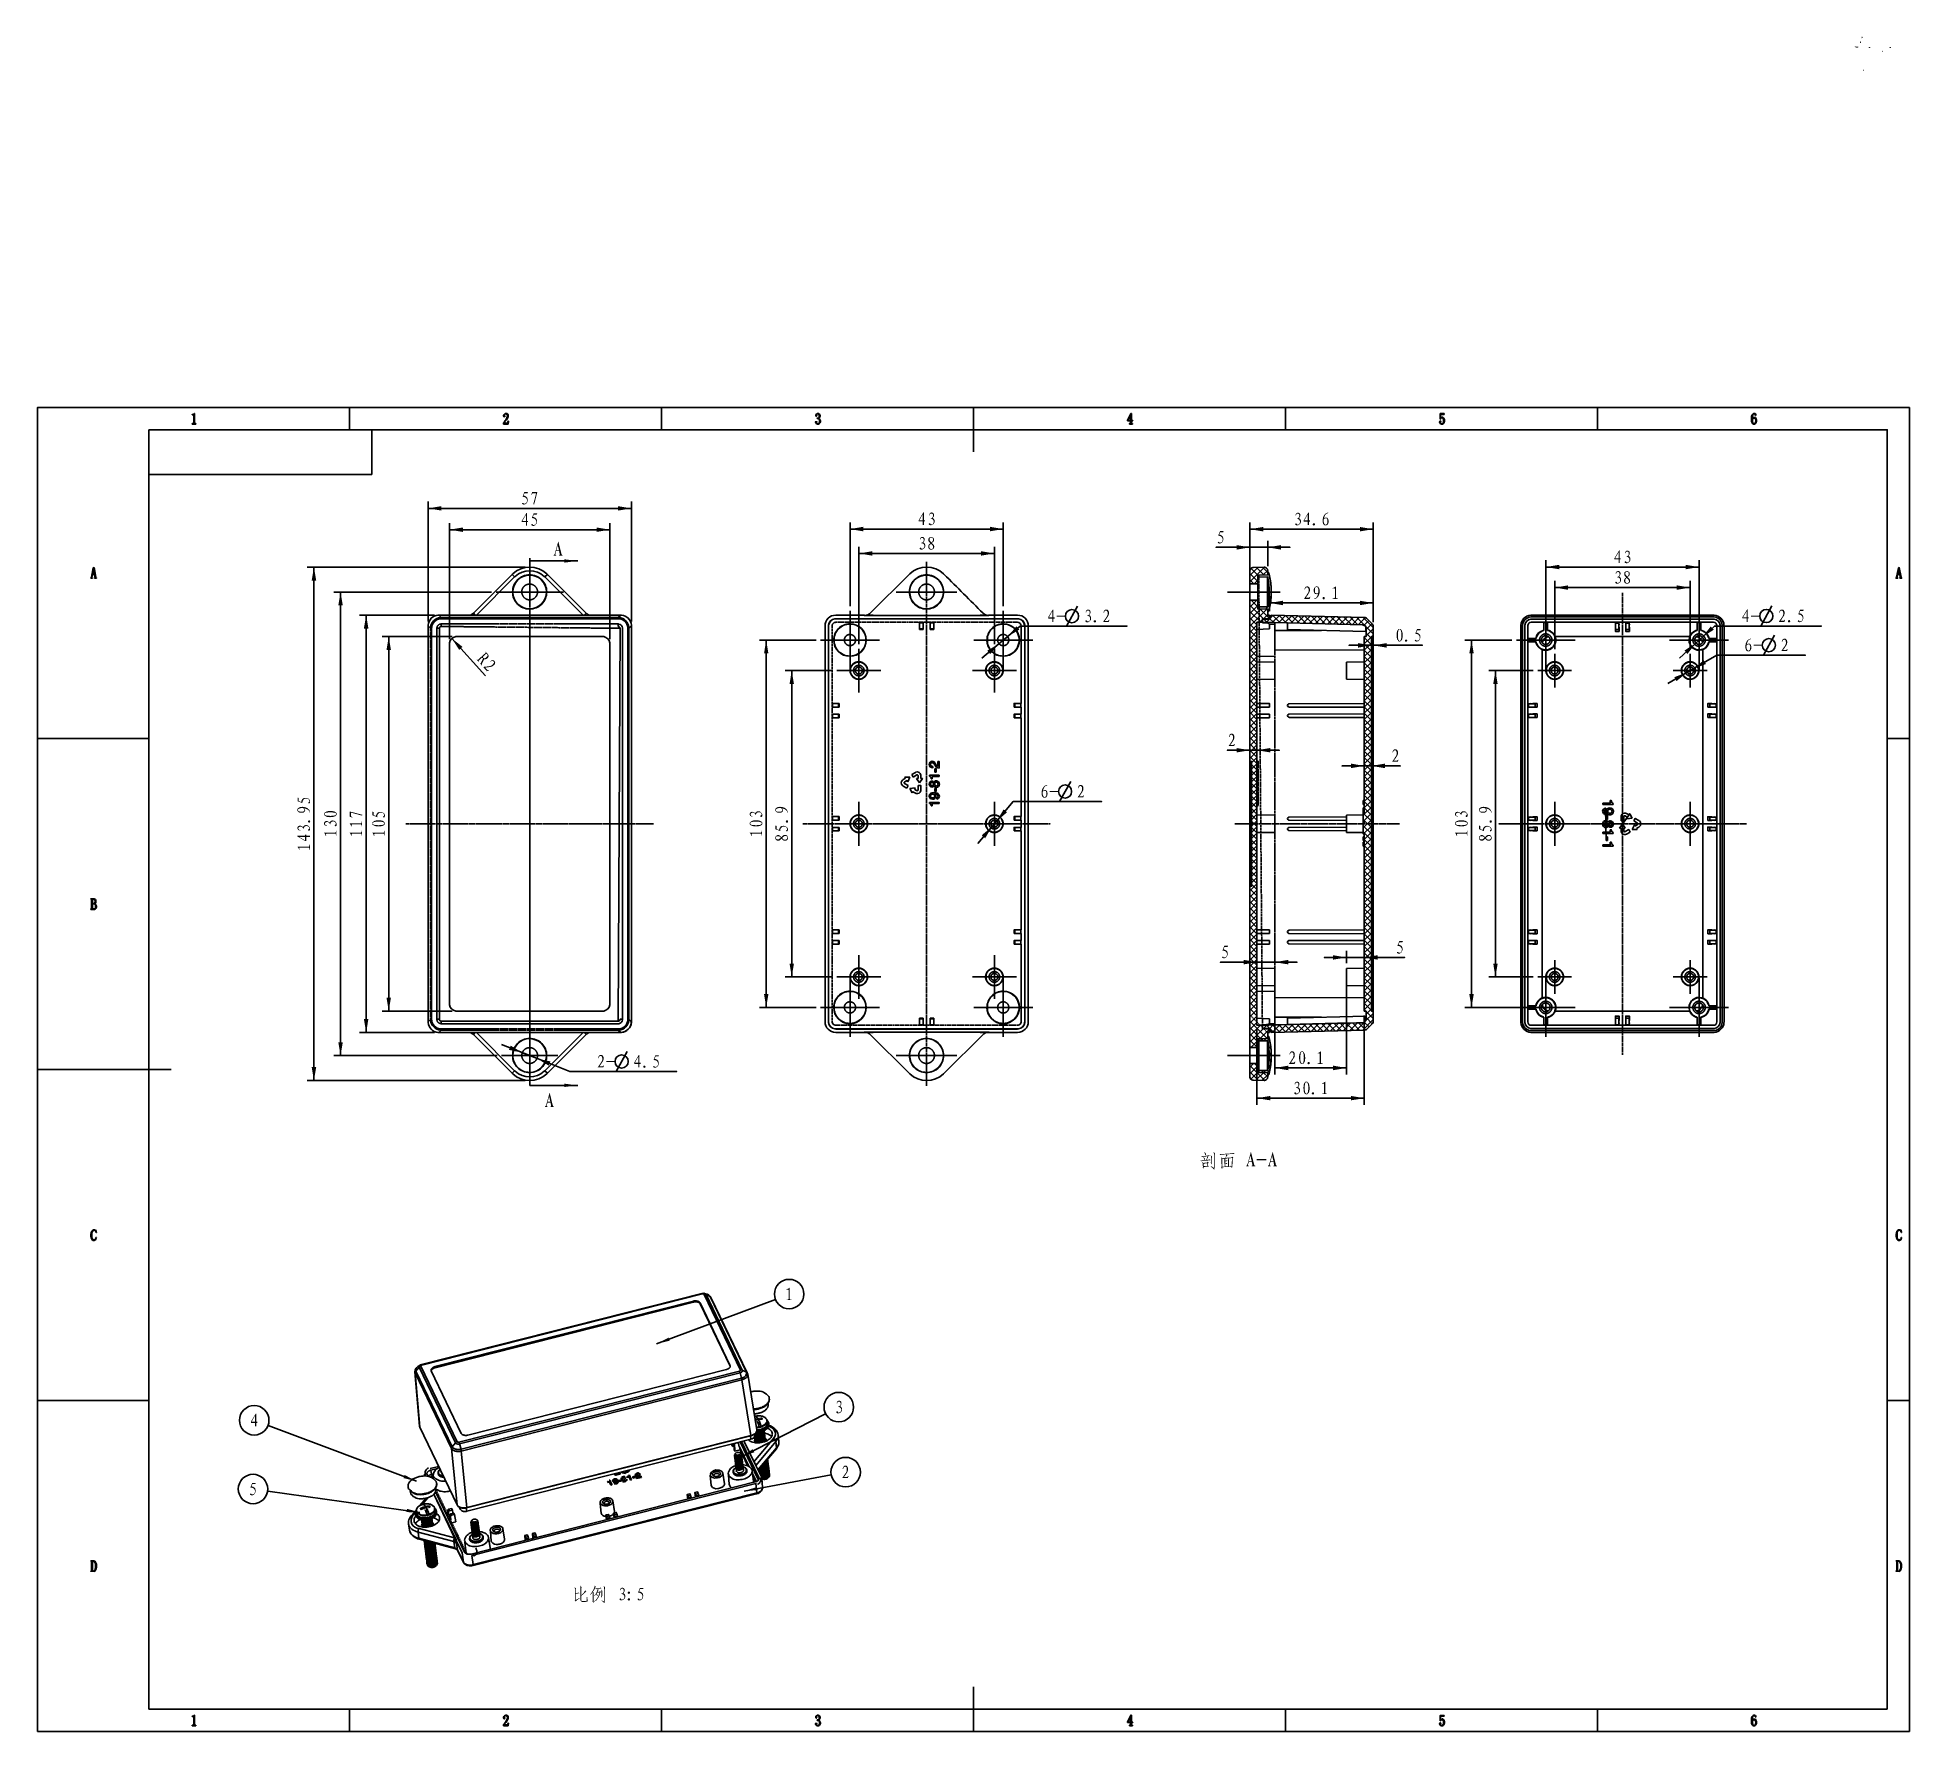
# Model space of a CAD drawing. Header units: millimetres. Extents: x 67 to 592, y -195 to 280.
import ezdxf

# ---------------------------------------------------------------- set-up
doc = ezdxf.new("R2010")
doc.units = ezdxf.units.MM
doc.linetypes.add('PDF_IMPORT', pattern=[1, 0.8, -0.2])
doc.layers.add('PDF_图层 1', color=7, linetype='Continuous', true_color=0x231f20)

msp = doc.modelspace()

# ---------------------------------------------------------------- linework, layer by layer
at = {"layer": 'PDF_图层 1', "lineweight": -3}
for points in [[(578.37, 278.46), (578.34, 278.48)], [(578.41, 278.42), (578.41, 278.42)], [(578.66, 279.72), (578.68, 279.72)], [(578.72, 279.8), (578.73, 279.81)], [(576.88, 277.27), (576.88, 277.26)], [(577.23, 277.13), (577.24, 277.12)], [(577.49, 277.16), (577.5, 277.14)], [(580.83, 277.04), (580.84, 277.03)], [(584.46, 275.96), (584.48, 275.96)], [(586.67, 277.04), (586.67, 277.03)], [(579.08, 270.62), (579.09, 270.63)]]:
    msp.add_lwpolyline(points, close=True, dxfattribs=at)
at = {"layer": 'PDF_图层 1', "color": 7, "lineweight": -3}
for points in [[(67.07, -195.18), (67.07, 176.05), (592.07, 176.05)], [(110.5, 174.02), (110.5, 174.13), (110.7, 174.13)], [(110.78, 174.02), (110.5, 174.02)], [(110.7, 174.13), (110.78, 174.13)], [(110.89, 174.19), (110.78, 174.13)], [(110.81, 174.02), (110.84, 173.96)], [(110.98, 174.24), (110.89, 174.19)], [(110.89, 173.9), (110.89, 171.73)], [(111.01, 174.33), (110.98, 174.24)], [(111.01, 174.33), (111.04, 174.38), (111.09, 174.38)], [(111.09, 174.38), (111.09, 171.73)], [(154.58, 176.08), (154.58, 169.81)], [(197.87, 174.02), (197.81, 173.85)], [(197.81, 173.85), (197.81, 173.59), (197.84, 173.51)], [(197.84, 173.51), (197.87, 173.45)], [(198.01, 174.21), (197.87, 174.02)], [(197.9, 173.42), (197.95, 173.4)], [(198.01, 173.4), (197.95, 173.4)], [(198.21, 174.36), (198.01, 174.21)], [(198.04, 174.07), (198.01, 173.96)], [(198.01, 173.96), (198.01, 173.85)], [(198.01, 173.85), (198.04, 173.79)], [(198.15, 174.19), (198.04, 174.07)], [(198.04, 173.79), (198.07, 173.71)], [(198.09, 173.45), (198.04, 173.42)], [(198.07, 173.71), (198.09, 173.65)], [(198.12, 173.62), (198.12, 173.54)], [(198.12, 173.54), (198.12, 173.48)], [(198.23, 174.27), (198.15, 174.19)], [(198.21, 174.36), (198.35, 174.38), (198.63, 174.38)], [(198.35, 174.3), (198.23, 174.27)], [(198.63, 174.24), (198.52, 174.3), (198.35, 174.3)], [(198.63, 174.38), (198.77, 174.33)], [(198.63, 174.24), (198.74, 174.13)], [(198.74, 174.13), (198.83, 173.96)], [(198.83, 173.4), (198.74, 173.17)], [(198.77, 174.33), (198.94, 174.19)], [(198.83, 173.96), (198.86, 173.79)], [(198.86, 173.79), (198.86, 173.54), (198.83, 173.4)], [(198.94, 174.19), (199.05, 173.99)], [(199.02, 173.26), (198.94, 173.09)], [(199.08, 173.45), (199.02, 173.26)], [(199.05, 173.99), (199.11, 173.82)], [(199.11, 173.57), (199.08, 173.45)], [(199.11, 173.82), (199.11, 173.57)], [(242.06, 176.08), (242.06, 169.81)], [(285.38, 174.07), (285.35, 173.93)], [(285.35, 173.93), (285.35, 173.74)], [(285.35, 173.74), (285.35, 173.68)], [(285.35, 173.68), (285.38, 173.62)], [(285.52, 174.21), (285.38, 174.07)], [(285.38, 173.62), (285.43, 173.59)], [(285.52, 173.57), (285.46, 173.57)], [(285.69, 174.36), (285.52, 174.21)], [(285.57, 174.16), (285.55, 174.1)], [(285.55, 174.1), (285.55, 173.96)], [(285.55, 173.96), (285.57, 173.9)], [(285.66, 174.21), (285.57, 174.16)], [(285.57, 173.9), (285.57, 173.85)], [(285.6, 173.68), (285.57, 173.62)], [(285.6, 173.79), (285.6, 173.71)], [(285.74, 174.27), (285.66, 174.21)], [(285.69, 174.36), (285.8, 174.38), (286.05, 174.38)], [(285.83, 174.3), (285.74, 174.27)], [(286.08, 174.24), (285.97, 174.3), (285.83, 174.3)], [(286.05, 174.38), (286.2, 174.33)], [(286.08, 174.24), (286.17, 174.1)], [(286.17, 174.1), (286.25, 173.93)], [(286.25, 173.37), (286.17, 173.2)], [(286.2, 174.33), (286.36, 174.19)], [(286.25, 173.93), (286.28, 173.79)], [(286.28, 173.79), (286.28, 173.54), (286.25, 173.37)], [(286.42, 173.28), (286.31, 173.14)], [(286.36, 174.19), (286.48, 173.99)], [(286.51, 173.45), (286.42, 173.28)], [(286.48, 173.99), (286.53, 173.85)], [(286.53, 173.85), (286.53, 173.59), (286.5, 173.45)], [(329.57, 176.05), (329.57, 163.58)], [(373.7, 174.38), (372.72, 172.41)], [(372.83, 172.44), (373.62, 173.96), (373.62, 172.44)], [(373.7, 174.38), (373.85, 174.38)], [(373.85, 174.38), (373.85, 172.44)], [(417.08, 176.08), (417.08, 169.81)], [(460.4, 172.8), (460.45, 174.36), (461.58, 174.36)], [(460.54, 174.13), (460.48, 172.97)], [(461.52, 174.13), (460.54, 174.13)], [(460.76, 173.26), (460.65, 173.2)], [(460.76, 173.26), (460.87, 173.31), (460.96, 173.31)], [(460.96, 173.31), (461.16, 173.31)], [(461.16, 173.31), (461.3, 173.26)], [(461.3, 173.26), (461.44, 173.06)], [(461.58, 174.36), (461.52, 174.13)], [(504.56, 176.08), (504.56, 169.81)], [(547.79, 173.57), (547.73, 173.17)], [(547.96, 173.96), (547.79, 173.57)], [(548.19, 174.3), (547.96, 173.96)], [(548.02, 173.71), (547.99, 173.31)], [(547.99, 173.31), (547.99, 172.86)], [(548.16, 174.02), (548.02, 173.71)], [(548.3, 174.21), (548.16, 174.02)], [(548.19, 174.3), (548.38, 174.38), (548.69, 174.38)], [(548.44, 173.28), (548.33, 173.28), (548.21, 173.2)], [(548.44, 174.3), (548.3, 174.21)], [(548.44, 174.3), (548.61, 174.3), (548.67, 174.27)], [(548.44, 173.28), (548.69, 173.28)], [(548.67, 174.27), (548.72, 174.24)], [(548.69, 174.38), (548.78, 174.36)], [(548.69, 173.28), (548.84, 173.23)], [(548.75, 174.21), (548.75, 174.16)], [(548.75, 174.16), (548.75, 174.1)], [(548.75, 174.1), (548.75, 174.02)], [(548.75, 174.02), (548.75, 173.93)], [(548.75, 173.9), (548.78, 173.85)], [(548.78, 174.36), (548.89, 174.24)], [(548.92, 173.82), (548.84, 173.82)], [(548.89, 174.24), (548.98, 174.13)], [(548.98, 174.13), (549, 174.07)], [(549, 173.9), (548.98, 173.85)], [(549, 174.07), (549, 173.96)], [(549, 173.96), (549, 173.9)], [(592.07, 176.05), (592.07, -195.18)], [(98.34, 169.81), (98.34, -188.92)], [(98.34, 169.81), (585.8, 169.81), (585.8, -188.92)], [(110.5, 171.42), (110.5, 171.53), (110.7, 171.53)], [(111.49, 171.42), (110.5, 171.42)], [(110.75, 171.56), (110.7, 171.53)], [(110.81, 171.62), (110.75, 171.56)], [(110.87, 171.67), (110.81, 171.62)], [(110.89, 171.73), (110.87, 171.67)], [(111.09, 171.73), (111.12, 171.67)], [(111.12, 171.67), (111.18, 171.62)], [(111.18, 171.62), (111.23, 171.56)], [(111.23, 171.56), (111.29, 171.53)], [(111.29, 171.53), (111.49, 171.53)], [(111.49, 171.53), (111.49, 171.42)], [(160.82, 169.81), (160.82, 157.31)], [(197.81, 171.73), (197.78, 171.65)], [(197.78, 171.65), (197.78, 171.42)], [(199.05, 171.42), (197.78, 171.42)], [(197.87, 171.84), (197.81, 171.73)], [(198.01, 172.04), (197.87, 171.84)], [(197.92, 171.7), (198.8, 171.7)], [(198.01, 171.84), (197.95, 171.73)], [(198.15, 172.27), (198.01, 172.04)], [(198.18, 172.1), (198.01, 171.84)], [(198.29, 172.47), (198.15, 172.27)], [(198.38, 172.38), (198.18, 172.1)], [(198.4, 172.61), (198.29, 172.47)], [(198.6, 172.63), (198.38, 172.38)], [(198.52, 172.75), (198.4, 172.61)], [(198.63, 172.94), (198.52, 172.75)], [(198.8, 172.86), (198.6, 172.63)], [(198.74, 173.17), (198.63, 172.94)], [(198.86, 172.97), (198.8, 172.86)], [(198.86, 171.73), (198.8, 171.7)], [(198.94, 173.09), (198.86, 172.97)], [(198.94, 171.82), (198.86, 171.73)], [(199, 171.93), (198.94, 171.82)], [(199.02, 172.04), (199, 171.93)], [(199.02, 172.04), (199.05, 172.18), (199.14, 172.18)], [(199.14, 172.18), (199.05, 171.42)], [(285.32, 172.07), (285.29, 172.01)], [(285.29, 172.01), (285.29, 171.84)], [(285.29, 171.84), (285.35, 171.73)], [(285.35, 172.15), (285.32, 172.07)], [(285.4, 172.21), (285.35, 172.15)], [(285.35, 171.73), (285.46, 171.56)], [(285.43, 172.21), (285.49, 172.21)], [(285.46, 171.56), (285.63, 171.45)], [(285.52, 172.21), (285.57, 172.15)], [(285.6, 171.93), (285.57, 171.87), (285.55, 171.82)], [(285.55, 171.79), (285.55, 171.7)], [(285.55, 171.7), (285.57, 171.65)], [(285.57, 172.15), (285.6, 172.07)], [(285.57, 171.65), (285.66, 171.56)], [(285.6, 172.04), (285.6, 171.96)], [(285.63, 171.45), (285.77, 171.39)], [(285.66, 171.56), (285.74, 171.53)], [(285.74, 171.53), (285.8, 171.51)], [(285.77, 172.94), (285.77, 173.03), (285.88, 173.03)], [(286.11, 172.89), (285.94, 172.94), (285.77, 172.94)], [(286.08, 171.39), (285.77, 171.39)], [(285.8, 171.51), (286, 171.51)], [(286.03, 173.09), (285.88, 173.03)], [(286.14, 171.56), (286, 171.51)], [(286.17, 173.2), (286.03, 173.09)], [(286.25, 171.45), (286.08, 171.39)], [(286.22, 173.06), (286.11, 173)], [(286.11, 173), (286.25, 172.94)], [(286.11, 172.89), (286.25, 172.75)], [(286.25, 171.67), (286.14, 171.56)], [(286.31, 173.14), (286.22, 173.06)], [(286.25, 172.94), (286.39, 172.83)], [(286.25, 172.75), (286.34, 172.58)], [(286.34, 171.87), (286.25, 171.67)], [(286.42, 171.65), (286.25, 171.45)], [(286.34, 172.58), (286.36, 172.41)], [(286.36, 172.07), (286.34, 171.87)], [(286.36, 172.41), (286.36, 172.07)], [(286.39, 172.83), (286.51, 172.66)], [(286.56, 171.87), (286.42, 171.65)], [(286.51, 172.66), (286.59, 172.47)], [(286.62, 172.04), (286.56, 171.87)], [(286.59, 172.47), (286.62, 172.32)], [(286.62, 172.32), (286.62, 172.04)], [(372.72, 172.41), (372.72, 172.32)], [(373.62, 171.7), (373.62, 172.32), (372.72, 172.32)], [(372.83, 172.44), (373.62, 172.44)], [(373.28, 171.42), (373.28, 171.53), (373.48, 171.53)], [(374.18, 171.42), (373.28, 171.42)], [(373.53, 171.56), (373.48, 171.53)], [(373.59, 171.59), (373.53, 171.56)], [(373.62, 171.65), (373.59, 171.59)], [(373.62, 171.7), (373.62, 171.65)], [(373.85, 172.44), (374.21, 172.44)], [(373.85, 172.32), (373.85, 171.7)], [(374.21, 172.32), (373.85, 172.32)], [(373.85, 171.7), (373.85, 171.65)], [(373.85, 171.65), (373.9, 171.59)], [(373.9, 171.59), (373.96, 171.56)], [(373.96, 171.56), (374.01, 171.53)], [(374.01, 171.53), (374.18, 171.53)], [(374.18, 171.53), (374.18, 171.42)], [(374.21, 172.44), (374.21, 172.32)], [(460.31, 172.13), (460.28, 172.07)], [(460.28, 172.07), (460.28, 171.9)], [(460.28, 171.9), (460.34, 171.76)], [(460.34, 172.18), (460.31, 172.13)], [(460.37, 172.24), (460.34, 172.18)], [(460.34, 171.76), (460.48, 171.59)], [(460.42, 172.27), (460.37, 172.24)], [(460.4, 172.8), (460.51, 172.78)], [(460.42, 172.27), (460.51, 172.27)], [(460.56, 173.09), (460.48, 172.97)], [(460.48, 171.59), (460.65, 171.45)], [(460.56, 172.89), (460.51, 172.78)], [(460.51, 171.87), (460.51, 171.82)], [(460.51, 171.82), (460.51, 171.7)], [(460.51, 171.7), (460.54, 171.65)], [(460.54, 172.27), (460.56, 172.21)], [(460.56, 171.99), (460.54, 171.9)], [(460.54, 171.65), (460.65, 171.56)], [(460.65, 173.2), (460.56, 173.09)], [(460.62, 173), (460.56, 172.89)], [(460.56, 172.21), (460.59, 172.15)], [(460.59, 172.15), (460.59, 172.1)], [(460.59, 172.1), (460.59, 172.01)], [(460.71, 173.09), (460.62, 173)], [(460.65, 171.56), (460.76, 171.53)], [(460.65, 171.45), (460.79, 171.39)], [(460.82, 173.11), (460.71, 173.09)], [(460.76, 171.53), (460.85, 171.51)], [(461.1, 171.39), (460.79, 171.39)], [(460.87, 173.14), (460.82, 173.11)], [(460.85, 171.51), (461.02, 171.51)], [(460.87, 173.14), (461.07, 173.14), (461.16, 173.09)], [(461.13, 171.56), (461.02, 171.51)], [(461.27, 171.48), (461.1, 171.39)], [(461.24, 171.73), (461.13, 171.56)], [(461.16, 173.09), (461.27, 172.92)], [(461.33, 171.96), (461.24, 171.73)], [(461.27, 172.92), (461.35, 172.72)], [(461.44, 171.67), (461.27, 171.48)], [(461.35, 172.15), (461.33, 171.96)], [(461.35, 172.72), (461.35, 172.55)], [(461.35, 172.55), (461.35, 172.15)], [(461.44, 173.06), (461.58, 172.83)], [(461.58, 171.93), (461.44, 171.67)], [(461.58, 172.83), (461.61, 172.61)], [(461.61, 172.18), (461.58, 171.93)], [(461.61, 172.61), (461.61, 172.18)], [(547.73, 173.17), (547.73, 172.44)], [(547.73, 172.44), (547.79, 172.1)], [(547.79, 172.1), (547.93, 171.76)], [(547.93, 171.76), (548.13, 171.48)], [(548.02, 172.97), (547.99, 172.86)], [(548.05, 172.75), (547.99, 172.61)], [(547.99, 172.61), (547.99, 172.32)], [(547.99, 172.32), (548.02, 172.07)], [(548.1, 173.09), (548.02, 172.97)], [(548.02, 172.07), (548.13, 171.79)], [(548.13, 172.89), (548.05, 172.75)], [(548.21, 173.2), (548.1, 173.09)], [(548.24, 173), (548.13, 172.89)], [(548.13, 171.79), (548.27, 171.56)], [(548.13, 171.48), (548.3, 171.39)], [(548.36, 173.09), (548.24, 173)], [(548.27, 171.56), (548.38, 171.51)], [(548.61, 171.39), (548.3, 171.39)], [(548.44, 173.11), (548.36, 173.09)], [(548.38, 171.51), (548.58, 171.51)], [(548.44, 173.11), (548.61, 173.11), (548.69, 173.09)], [(548.69, 171.56), (548.58, 171.51)], [(548.75, 171.45), (548.61, 171.39)], [(548.69, 173.09), (548.81, 172.94)], [(548.81, 171.7), (548.69, 171.56)], [(548.95, 171.65), (548.75, 171.45)], [(548.81, 172.94), (548.89, 172.75)], [(548.89, 171.9), (548.81, 171.7)], [(548.84, 173.23), (549, 173.03)], [(548.89, 172.75), (548.92, 172.58)], [(548.92, 172.15), (548.89, 171.9)], [(548.92, 172.58), (548.92, 172.15)], [(549.09, 171.9), (548.95, 171.65)], [(549, 173.03), (549.09, 172.78)], [(549.09, 172.78), (549.15, 172.58)], [(549.15, 172.15), (549.09, 171.9)], [(549.15, 172.58), (549.15, 172.15)], [(160.82, 157.31), (98.34, 157.31)], [(176.62, 149.66), (176.62, 116.08)], [(176.62, 147.77), (205.12, 147.77)], [(233.62, 147.77), (205.12, 147.77)], [(233.62, 149.66), (233.62, 116.08)], [(182.63, 143.65), (182.63, 111.06)], [(182.63, 141.79), (205.12, 141.79)], [(227.61, 141.79), (205.12, 141.79)], [(227.61, 143.65), (227.61, 111.06)], [(294.94, 143.85), (294.94, 120.32)], [(294.94, 141.96), (316.42, 141.96)], [(337.92, 141.96), (316.42, 141.96)], [(337.92, 143.85), (337.92, 120.32)], [(407.09, 143.79), (407.09, 123.33)], [(407.09, 141.93), (424.39, 141.93)], [(441.69, 141.93), (424.39, 141.93)], [(441.69, 143.79), (441.69, 115.91)], [(297.43, 137.02), (297.43, 109.68)], [(335.44, 137.02), (335.44, 109.68)], [(407.09, 136.85), (397.61, 136.85), (409.57, 136.85)], [(407.09, 138.71), (407.09, 123.33)], [(412.08, 136.85), (418.32, 136.85), (409.57, 136.85)], [(412.08, 138.71), (412.08, 131.55)], [(203.88, 131.29), (142.73, 131.29)], [(144.62, 131.29), (144.62, 59.33), (144.62, -12.66)], [(205.12, 133.78), (205.12, 124.32)], [(218.58, 133.04), (205.12, 133.04)], [(297.43, 135.13), (316.42, 135.13)], [(335.44, 135.13), (316.42, 135.13)], [(316.42, 132.82), (316.42, 130.33)], [(411.21, 131.29), (407.09, 127.14)], [(409.4, 131.26), (407.09, 128.92)], [(410.59, 131.29), (412.08, 129.8)], [(490.05, 133.21), (490.05, 117.07)], [(490.05, 131.32), (511.56, 131.32)], [(533.06, 131.32), (511.56, 131.32)], [(533.06, 133.21), (533.06, 117.07)], [(82, 128.16), (82, 128.25), (82.08, 128.25)], [(82.51, 128.16), (82, 128.16)], [(82.17, 128.36), (82.14, 128.3)], [(82.73, 131.07), (82.19, 128.44)], [(82.19, 128.44), (82.19, 128.39)], [(82.48, 129.26), (82.34, 128.61)], [(82.34, 128.61), (82.34, 128.53)], [(82.34, 128.53), (82.34, 128.44)], [(82.34, 128.44), (82.34, 128.36)], [(82.34, 128.36), (82.36, 128.27)], [(82.36, 128.27), (82.42, 128.25)], [(82.42, 128.25), (82.51, 128.25)], [(83.21, 128.5), (83.07, 129.26), (82.48, 129.26)], [(82.51, 129.35), (82.79, 130.78), (83.07, 129.35)], [(82.51, 129.35), (83.07, 129.35)], [(82.51, 128.25), (82.51, 128.16)], [(82.73, 131.07), (82.93, 131.15), (83.46, 128.44)], [(83.07, 128.16), (83.07, 128.25), (83.15, 128.25)], [(83.66, 128.16), (83.07, 128.16)], [(83.21, 128.27), (83.15, 128.25)], [(83.21, 128.5), (83.24, 128.44)], [(83.24, 128.33), (83.21, 128.27)], [(83.24, 128.44), (83.24, 128.39)], [(83.24, 128.39), (83.24, 128.33)], [(83.46, 128.44), (83.46, 128.39)], [(83.49, 128.36), (83.52, 128.3)], [(83.58, 128.25), (83.66, 128.25)], [(83.66, 128.25), (83.66, 128.16)], [(200.89, 128.56), (190.16, 117.8)], [(210.06, 129.26), (209.35, 128.56)], [(311.51, 129.26), (300.62, 118.37)], [(316.42, 130.33), (316.42, 124.32)], [(407.09, 129.49), (409.29, 127.29)], [(407.09, 127.71), (408.22, 126.58)], [(407.4, 130.95), (409.29, 129.06), (409.29, 119.58)], [(409.29, 127.6), (408.27, 126.58)], [(408.87, 131.24), (410.98, 129.09)], [(412.08, 130.31), (412.08, 129.12), (409.29, 129.06), (409.29, 126.58)], [(412.08, 129.12), (409.57, 129.06), (412.08, 129.12), (409.29, 129.06)], [(412.03, 120.12), (412.03, 128.53), (409.57, 128.47), (412.03, 128.53), (412.05, 128.44)], [(412.08, 130.39), (410.78, 129.09)], [(412.05, 128.44), (412.05, 128.39)], [(412.05, 128.39), (412.08, 128.33)], [(412.08, 129.71), (412.08, 129.12)], [(412.39, 129.63), (412.37, 129.71), (412.08, 129.71), (412.37, 129.71)], [(412.08, 128.33), (412.08, 128.25)], [(412.08, 128.25), (412.11, 128.19)], [(412.11, 128.19), (412.11, 128.13)], [(412.11, 128.13), (412.14, 128.08)], [(412.14, 128.08), (412.14, 127.99)], [(412.14, 127.99), (412.14, 127.93)], [(412.14, 127.93), (412.17, 127.88)], [(412.17, 127.88), (412.17, 127.79)], [(412.17, 127.79), (412.2, 127.74)], [(412.2, 127.74), (412.2, 127.68)], [(412.2, 127.68), (412.2, 127.6)], [(412.2, 127.6), (412.22, 127.54)], [(412.22, 127.54), (412.22, 127.48)], [(412.22, 127.48), (412.25, 127.4)], [(412.25, 127.4), (412.25, 127.34)], [(412.25, 127.34), (412.25, 127.29)], [(412.25, 127.29), (412.28, 127.23)], [(412.28, 127.23), (412.28, 127.14)], [(412.28, 127.14), (412.28, 127.09)], [(412.28, 127.09), (412.31, 127.03)], [(412.31, 127.03), (412.31, 126.95)], [(412.31, 126.95), (412.31, 126.89)], [(412.31, 126.89), (412.31, 126.83)], [(412.31, 126.83), (412.34, 126.75)], [(412.34, 126.75), (412.34, 126.69)], [(412.34, 126.69), (412.34, 126.64)], [(412.34, 126.64), (412.37, 126.55)], [(412.37, 126.55), (412.37, 126.5)], [(412.37, 126.5), (412.37, 126.44)], [(412.37, 126.44), (412.37, 126.35)], [(412.37, 126.35), (412.39, 126.3)], [(412.39, 129.63), (412.42, 129.54)], [(412.39, 126.3), (412.39, 126.24)], [(412.39, 126.24), (412.39, 126.16)], [(412.39, 126.16), (412.39, 126.1)], [(412.39, 126.1), (412.39, 126.04)], [(412.39, 126.04), (412.42, 125.96)], [(412.42, 129.54), (412.42, 129.46)], [(412.42, 129.46), (412.45, 129.37)], [(412.45, 129.37), (412.48, 129.29)], [(412.48, 129.29), (412.51, 129.2)], [(412.51, 129.2), (412.51, 129.12)], [(412.51, 129.12), (412.53, 129.06)], [(412.53, 129.06), (412.56, 128.98)], [(412.56, 128.98), (412.56, 128.89)], [(412.56, 128.89), (412.59, 128.81)], [(412.59, 128.81), (412.62, 128.72)], [(412.62, 128.72), (412.62, 128.64)], [(412.62, 128.64), (412.65, 128.56)], [(412.65, 128.56), (412.65, 128.47)], [(412.65, 128.47), (412.68, 128.39)], [(412.68, 128.39), (412.7, 128.3)], [(412.7, 128.3), (412.7, 128.22)], [(412.7, 128.22), (412.73, 128.13)], [(412.73, 128.13), (412.73, 128.05)], [(412.73, 128.05), (412.76, 127.96)], [(412.76, 127.96), (412.76, 127.88)], [(412.76, 127.88), (412.79, 127.79)], [(412.79, 127.79), (412.79, 127.71)], [(412.79, 127.71), (412.82, 127.62)], [(412.82, 127.62), (412.82, 127.54)], [(412.82, 127.54), (412.84, 127.45)], [(412.84, 127.45), (412.84, 127.37)], [(412.84, 127.37), (412.87, 127.29)], [(412.87, 127.29), (412.87, 127.2)], [(412.87, 127.2), (412.87, 127.12)], [(412.87, 127.12), (412.9, 127.03)], [(412.9, 127.03), (412.9, 126.95)], [(412.9, 126.95), (412.93, 126.86)], [(412.93, 126.86), (412.93, 126.78)], [(412.93, 126.78), (412.93, 126.69)], [(412.93, 126.69), (412.96, 126.61)], [(412.96, 126.61), (412.96, 126.52)], [(412.96, 126.52), (412.96, 126.44)], [(412.96, 126.44), (412.99, 126.35)], [(412.99, 126.35), (412.99, 126.27)], [(412.99, 126.27), (412.99, 126.18)], [(412.99, 126.19), (412.99, 126.1)], [(412.99, 126.1), (413.01, 126.02)], [(413.01, 126.02), (413.01, 125.93)], [(492.57, 127.45), (492.57, 108.27)], [(530.55, 127.45), (530.55, 108.27)], [(588.29, 128.25), (588.23, 128.25), (588.23, 128.16)], [(588.74, 128.16), (588.23, 128.16)], [(588.37, 128.3), (588.31, 128.27)], [(588.4, 128.36), (588.37, 128.3)], [(588.43, 128.44), (588.4, 128.39)], [(588.94, 131.07), (588.43, 128.44)], [(588.57, 128.61), (588.54, 128.53)], [(588.54, 128.53), (588.54, 128.44)], [(588.54, 128.44), (588.57, 128.36)], [(588.68, 129.26), (588.57, 128.61)], [(588.57, 128.36), (588.6, 128.27)], [(588.63, 128.25), (588.74, 128.25)], [(588.68, 129.26), (589.3, 129.26), (589.44, 128.5)], [(588.99, 130.78), (588.71, 129.35)], [(588.71, 129.35), (589.3, 129.35)], [(588.74, 128.25), (588.74, 128.16)], [(588.94, 131.07), (589.16, 131.15), (589.67, 128.44)], [(589.02, 130.78), (589.3, 129.35)], [(589.39, 128.25), (589.3, 128.25), (589.3, 128.16)], [(589.9, 128.16), (589.3, 128.16)], [(589.44, 128.33), (589.42, 128.27)], [(589.44, 128.5), (589.44, 128.44)], [(589.44, 128.44), (589.47, 128.39)], [(589.47, 128.39), (589.44, 128.33)], [(589.67, 128.44), (589.7, 128.39)], [(589.7, 128.36), (589.75, 128.3)], [(589.81, 128.25), (589.9, 128.25)], [(589.9, 128.25), (589.9, 128.16)], [(194.42, 124.32), (150.2, 124.32)], [(152.07, 124.32), (152.07, 59.33), (152.07, -5.66)], [(195.67, 124.32), (205.12, 124.32), (214.57, 124.32)], [(307.92, 124.32), (310.44, 124.32), (316.42, 124.32), (324.94, 124.32)], [(415.53, 124.32), (400.82, 124.32)], [(407.09, 122.06), (407.09, 119.07)], [(407.31, 122.06), (407.09, 121.84)], [(409.06, 122.06), (407.09, 120.09)], [(410.59, 115.83), (410.59, 116.82), (412.56, 116.84), (412.56, 117.75), (412.08, 117.75), (412.08, 119.53), (409.29, 119.58), (409.29, 122.06), (407.09, 122.06), (409.29, 122.06)], [(407.43, 122.06), (409.29, 120.2)], [(409.18, 122.06), (409.29, 121.98)], [(412.79, 120.82), (411.49, 119.53)], [(413.07, 124.32), (413.07, 124.24), (413.07, 124.15), (413.07, 124.07), (413.07, 123.98), (413.07, 123.9), (413.07, 123.81), (413.07, 123.73), (413.07, 123.65), (413.07, 123.56), (413.07, 123.48), (413.04, 123.39), (413.04, 123.31), (413.04, 123.22), (413.04, 123.14), (413.04, 123.05), (413.04, 122.97), (413.01, 122.88), (413.01, 122.8), (413.01, 122.71), (413.01, 122.63), (412.99, 122.54), (412.99, 122.46), (412.99, 122.38), (412.99, 122.29), (412.96, 122.21), (412.96, 122.12), (412.96, 122.04), (412.93, 121.95), (412.93, 121.87), (412.93, 121.78), (412.9, 121.7), (412.9, 121.61), (412.87, 121.53), (412.87, 121.44), (412.87, 121.36), (412.84, 121.27), (412.84, 121.19), (412.82, 121.11), (412.82, 121.02), (412.79, 120.94), (412.79, 120.85), (412.76, 120.77), (412.76, 120.68), (412.73, 120.6), (412.73, 120.51), (412.7, 120.43), (412.7, 120.34), (412.68, 120.26), (412.65, 120.17), (412.65, 120.09), (412.62, 120), (412.62, 119.92), (412.59, 119.84), (412.56, 119.75), (412.56, 119.67), (412.53, 119.58), (412.51, 119.5), (412.51, 119.44), (412.48, 119.36), (412.45, 119.27), (412.42, 119.19), (412.42, 119.1), (412.39, 119.02), (412.37, 118.93), (412.08, 118.93)], [(412.42, 125.96), (412.42, 125.9)], [(412.42, 125.9), (412.42, 125.85)], [(412.42, 125.85), (412.42, 125.76)], [(412.42, 125.76), (412.42, 125.71)], [(412.42, 125.71), (412.42, 125.65)], [(412.42, 125.65), (412.45, 125.56)], [(412.45, 125.56), (412.45, 125.51)], [(412.45, 125.51), (412.45, 125.45)], [(412.45, 125.45), (412.45, 125.37)], [(412.45, 125.37), (412.45, 125.31)], [(412.45, 125.31), (412.45, 125.25)], [(412.45, 125.25), (412.45, 125.17)], [(412.45, 125.17), (412.45, 125.11)], [(412.45, 125.11), (412.45, 125.06)], [(412.45, 125.06), (412.48, 124.97)], [(412.48, 124.97), (412.48, 124.92)], [(412.48, 124.92), (412.48, 124.86)], [(412.48, 124.86), (412.48, 124.77)], [(412.48, 124.77), (412.48, 124.72)], [(412.48, 124.72), (412.48, 124.66)], [(412.48, 124.66), (412.48, 124.58)], [(412.48, 124.58), (412.48, 124.52)], [(412.48, 124.52), (412.48, 124.46)], [(412.48, 124.46), (412.48, 124.38)], [(412.48, 124.38), (412.48, 124.32)], [(412.56, 123.14), (412.56, 118.99)], [(412.56, 121.25), (427.12, 121.25)], [(413.01, 125.93), (413.01, 125.85)], [(413.01, 125.85), (413.01, 125.76)], [(413.01, 125.76), (413.04, 125.68)], [(413.04, 125.68), (413.04, 125.59)], [(413.04, 125.59), (413.04, 125.51)], [(413.04, 125.51), (413.04, 125.42)], [(413.04, 125.42), (413.04, 125.34)], [(413.04, 125.34), (413.04, 125.25)], [(413.04, 125.25), (413.07, 125.17)], [(413.07, 125.17), (413.07, 125.08)], [(413.07, 125.08), (413.07, 125)], [(413.07, 125), (413.07, 124.92)], [(413.07, 124.92), (413.07, 124.83)], [(413.07, 124.83), (413.07, 124.75)], [(413.07, 124.75), (413.07, 124.66)], [(413.07, 124.66), (413.07, 124.58)], [(413.07, 124.58), (413.07, 124.49)], [(413.07, 124.49), (413.07, 124.41)], [(413.07, 124.41), (413.07, 124.32)], [(441.69, 121.25), (427.12, 121.25)], [(441.69, 123.14), (441.69, 115.91)], [(492.57, 125.56), (511.56, 125.56)], [(530.55, 125.56), (511.56, 125.56)], [(178.37, 117.83), (157.37, 117.83)], [(159.26, 117.83), (159.26, 59.33)], [(179.61, 117.83), (180.31, 117.13)], [(180.31, 117.1), (180.31, 117.04), (180.31, 116.99), (180.31, 116.9), (180.31, 116.84)], [(188.24, 117.83), (188.67, 117.94), (189.09, 118.2), (189.32, 118.37), (189.85, 117.83)], [(220.92, 118.37), (220.39, 117.83)], [(222, 117.83), (221.6, 117.94), (221.15, 118.17), (220.92, 118.37)], [(230.63, 117.83), (229.92, 117.13)], [(229.92, 117.1), (229.92, 117.04), (229.92, 116.99), (229.92, 116.9), (229.92, 116.84)], [(232.04, 117.47), (232.15, 117.41)], [(232.15, 117.41), (232.27, 117.32)], [(232.63, 117.04), (232.75, 116.96)], [(232.75, 116.96), (232.83, 116.84)], [(233.11, 116.48), (233.2, 116.36)], [(233.2, 116.36), (233.25, 116.22)], [(290.94, 117.83), (290.34, 117.78), (289.78, 117.61), (289.27, 117.32), (288.82, 116.96), (288.42, 116.48), (288.17, 115.97), (288, 115.4), (287.94, 114.81)], [(290.94, 115.83), (290.79, 115.8), (290.68, 115.8), (290.54, 115.74), (290.43, 115.69), (290.32, 115.6), (290.15, 115.43), (290.06, 115.32), (290, 115.21), (289.98, 115.1), (289.92, 114.81)], [(299.2, 117.78), (298.92, 117.83), (290.94, 117.83)], [(341.93, 116.84), (290.94, 116.84)], [(341.93, 116.82), (290.94, 116.82)], [(294.94, 119.07), (294.94, 115.83)], [(294.94, 115.83), (294.94, 110.83)], [(298.92, 117.83), (298.92, 117.75)], [(299.2, 117.78), (298.92, 117.75)], [(333.66, 117.78), (333.91, 117.75), (298.92, 117.75)], [(299.23, 117.78), (299.54, 117.78)], [(301.18, 117.75), (300.84, 117.75), (300.53, 117.75), (300.22, 117.78), (299.88, 117.78), (299.57, 117.78), (299.23, 117.78)], [(300.62, 118.37), (300.42, 118.2), (299.97, 117.94), (299.49, 117.8)], [(299.54, 117.78), (299.88, 117.8), (300.19, 117.8), (300.53, 117.8), (300.84, 117.8), (301.18, 117.8)], [(301.18, 117.8), (301.24, 117.8), (301.32, 117.8), (301.41, 117.8), (301.46, 117.8)], [(301.18, 117.75), (301.21, 117.75), (301.43, 117.75), (301.46, 117.75)], [(301.46, 117.75), (331.4, 117.75)], [(314.44, 115.83), (314.44, 113.85)], [(315.43, 115.72), (314.44, 115.72)], [(315.43, 115.83), (315.43, 113.85)], [(317.43, 115.83), (317.43, 113.85)], [(318.42, 115.72), (317.43, 115.72)], [(318.42, 115.83), (318.42, 113.85)], [(331.4, 117.8), (331.46, 117.8), (331.54, 117.8), (331.6, 117.8), (331.69, 117.8), (332, 117.8), (332.33, 117.8), (332.64, 117.8), (332.98, 117.8), (333.29, 117.78), (333.63, 117.78)], [(331.4, 117.75), (331.43, 117.75), (331.66, 117.75), (331.69, 117.75)], [(333.63, 117.78), (333.29, 117.78), (332.98, 117.78), (332.64, 117.78), (332.33, 117.75), (332, 117.75), (331.69, 117.75)], [(333.38, 117.8), (332.9, 117.94), (332.48, 118.17), (332.25, 118.37)], [(333.91, 117.75), (333.91, 117.83), (333.66, 117.78)], [(333.91, 117.83), (341.93, 117.83), (342.52, 117.78)], [(337.92, 119.07), (337.92, 115.83)], [(337.92, 115.83), (337.92, 110.83)], [(342.52, 117.78), (343.09, 117.61)], [(343.09, 117.61), (343.59, 117.32)], [(343.59, 117.32), (344.05, 116.96)], [(344.05, 116.96), (344.41, 116.48)], [(344.41, 116.48), (344.69, 115.97)], [(344.69, 115.97), (344.86, 115.4)], [(358.78, 120.37), (355.64, 114.76)], [(407.09, 120.65), (410.9, 116.82)], [(409.29, 120.51), (407.09, 118.31)], [(410.08, 119.55), (407.09, 116.53)], [(411.83, 119.53), (407.09, 114.78)], [(407.09, 119.07), (407.09, 116.67)], [(407.09, 118.88), (410.14, 115.83)], [(407.09, 117.1), (409.06, 115.12)], [(407.09, 116.67), (407.09, 76.83)], [(409.06, 2.84), (409.06, 115.83), (410.59, 115.83), (409.06, 115.83), (409.06, 2.84), (410.59, 2.84), (410.59, 1.82), (412.56, 1.79), (412.56, 0.92), (412.08, 0.89), (412.08, -0.86), (409.29, -0.92), (409.29, -3.43)], [(409.29, 119.58), (412.08, 119.53)], [(409.57, 120.17), (409.57, 119.58)], [(410.59, 116.51), (409.88, 115.83)], [(409.94, 119.55), (412.56, 116.9)], [(412.56, 116.84), (410.59, 116.82)], [(410.59, 116.82), (410.59, 115.72)], [(410.59, 116.73), (410.59, 115.83)], [(410.78, 116.73), (410.59, 116.51)], [(411.63, 115.8), (412.56, 116.73), (410.59, 116.73), (412.56, 116.73)], [(410.59, 115.72), (412.11, 115.57)], [(412.08, 118), (410.9, 116.82)], [(411.01, 116.73), (411.94, 115.8)], [(411.72, 119.53), (412.08, 119.19)], [(412.08, 118.93), (412.08, 119.53), (412.08, 117.75)], [(412.56, 117.83), (412.08, 117.8)], [(412.08, 117.75), (412.56, 117.75)], [(412.56, 114.02), (412.56, 115.09), (412.56, 115.21), (412.45, 115.43), (412.39, 115.46), (412.37, 115.52), (412.25, 115.57), (412.11, 115.57)], [(412.56, 117.83), (412.56, 116.73)], [(413.64, 117.8), (412.56, 116.73)], [(412.56, 117.32), (412.56, 116.73)], [(412.56, 116.9), (413.75, 115.74)], [(415.36, 117.78), (413.35, 115.74)], [(413.44, 117.8), (415.55, 115.69)], [(414.11, 115.74), (414.11, 108.07)], [(415.07, 115.72), (417.08, 117.72), (419.19, 115.6)], [(415.27, 117.78), (417.39, 115.63)], [(418.8, 117.66), (416.8, 115.66)], [(417.61, 115.63), (417.61, 113.82)], [(420.52, 117.63), (418.52, 115.6)], [(418.88, 117.66), (421, 115.55)], [(422.24, 117.58), (420.24, 115.57)], [(420.72, 117.63), (422.83, 115.49)], [(423.99, 117.55), (421.96, 115.52)], [(422.52, 117.58), (424.64, 115.46)], [(425.71, 117.49), (423.68, 115.49)], [(424.33, 117.52), (426.45, 115.4)], [(427.43, 117.44), (425.4, 115.43)], [(426.16, 117.49), (428.28, 115.35)], [(429.16, 117.41), (427.12, 115.38)], [(427.97, 117.44), (430.09, 115.32)], [(430.88, 117.35), (428.85, 115.35)], [(429.78, 117.38), (431.89, 115.26)], [(432.6, 117.32), (430.57, 115.29)], [(431.58, 117.32), (433.73, 115.21)], [(434.32, 117.27), (432.29, 115.26)], [(433.42, 117.3), (435.53, 115.18)], [(436.04, 117.21), (434.01, 115.21)], [(435.22, 117.24), (437.34, 115.12)], [(437.76, 117.18), (435.76, 115.15)], [(437.03, 117.18), (441.69, 112.55)], [(439.46, 117.13), (437.48, 115.12)], [(438.86, 117.15), (441.69, 114.33)], [(440.44, 116.34), (439.12, 114.98)], [(439.96, 116.84), (441.4, 115.38), (439.96, 116.84), (439.91, 116.87), (439.82, 116.96), (439.6, 117.07), (439.51, 117.1), (439.46, 117.13), (439.26, 117.13)], [(485.99, 115.83), (485.62, 115.74), (485.34, 115.55), (485.12, 115.24), (485.06, 114.9), (485.06, 3.77)], [(485.99, 115.83), (537.12, 115.83), (537.46, 115.74)], [(537.04, 117.83), (486.05, 117.83)], [(489.55, 115.74), (489.55, 113.51)], [(490.56, 113.51), (490.56, 115.74), (489.55, 115.74)], [(490.05, 119.07), (490.05, 115.83)], [(490.05, 115.83), (490.05, 110.83)], [(509.58, 115.09), (509.64, 115.63), (509.64, 113.82)], [(509.75, 115.63), (509.69, 115.63)], [(510.43, 115.63), (510.34, 115.63), (510.29, 115.63), (510.2, 115.63), (510.09, 115.63), (510.01, 115.63), (509.92, 115.63), (509.86, 115.63), (509.78, 115.63)], [(510.51, 115.63), (510.46, 115.63)], [(510.54, 113.82), (510.54, 115.63), (510.63, 115.09)], [(512.49, 115.09), (512.54, 115.63), (512.54, 113.82)], [(513.34, 115.63), (513.25, 115.63), (513.17, 115.63), (513.08, 115.63), (513, 115.63), (512.91, 115.63), (512.83, 115.63), (512.77, 115.63), (512.69, 115.63), (512.63, 115.63)], [(513.42, 115.63), (513.36, 115.63)], [(513.45, 113.82), (513.45, 115.63), (513.53, 115.09)], [(532.55, 115.74), (532.55, 113.51)], [(533.54, 113.51), (533.54, 115.74), (532.55, 115.74)], [(533.06, 119.07), (533.06, 115.83)], [(533.06, 115.83), (533.06, 110.83)], [(537.46, 115.74), (537.77, 115.55)], [(537.77, 115.55), (537.97, 115.24)], [(553.49, 120.4), (550.36, 114.78)], [(183.36, 111.82), (163.72, 111.82)], [(165.58, 111.82), (165.58, 59.33), (165.58, 6.82)], [(177.35, 114.14), (177.41, 114.14), (177.46, 114.14), (177.52, 114.14), (177.61, 114.14)], [(179.78, 4.53), (179.78, 114.14), (179.07, 114.14), (179.07, 4.53)], [(183.28, 111.31), (192.7, 100.84)], [(225.61, 111.82), (184.63, 111.82)], [(230.09, 114.64), (230.01, 114.67), (229.92, 114.67)], [(230.46, 114.14), (229.92, 3.99), (230.01, 3.99)], [(230.09, 114.64), (230.18, 114.61)], [(230.18, 114.61), (230.24, 114.56)], [(230.24, 114.56), (230.32, 114.5)], [(230.32, 114.5), (230.38, 114.45)], [(230.38, 114.45), (230.41, 114.36)], [(230.4, 114.36), (230.43, 114.3)], [(230.43, 114.3), (230.46, 114.22)], [(230.46, 114.22), (230.46, 114.14)], [(231.17, 114.14), (231.17, 4.53), (230.46, 4.53), (230.46, 4.45)], [(232.8, 114.14), (232.72, 114.14), (232.63, 114.14)], [(232.89, 114.14), (232.83, 114.14)], [(233.62, 114.81), (232.94, 114.14)], [(285.43, 110.83), (269.57, 110.83)], [(271.44, 110.83), (271.44, 59.33), (271.44, 7.83)], [(286.67, 110.83), (289.92, 110.83), (294.94, 110.83), (299.94, 110.83), (303.18, 110.83)], [(287.94, 114.81), (287.94, 3.82), (288, 3.23), (288.17, 2.67), (288.42, 2.16), (288.82, 1.71), (289.27, 1.34), (289.78, 1.06), (290.34, 0.89), (290.94, 0.83)], [(288.9, 114.81), (288.9, 3.82)], [(288.93, 114.81), (288.93, 3.82)], [(294.94, 110.83), (294.94, 105.81), (294.94, 102.57)], [(314.44, 114.02), (315.43, 114.02)], [(314.44, 113.85), (315.43, 113.85)], [(317.43, 114.02), (318.42, 114.02)], [(317.43, 113.85), (318.42, 113.85)], [(329.68, 110.83), (332.93, 110.83), (337.92, 110.83), (342.92, 110.83), (346.19, 110.83)], [(331.91, 105.81), (337.92, 110.83), (337.92, 105.81), (337.92, 102.57)], [(337.92, 110.83), (336.71, 109.79)], [(337.92, 110.83), (342.63, 114.76), (372.66, 114.76), (345.65, 114.76)], [(339.16, 111.85), (337.92, 110.83)], [(344.86, 115.4), (344.92, 114.81)], [(344.92, 114.81), (344.92, 3.82), (344.86, 3.23)], [(407.09, 115.35), (409.06, 113.35)], [(409.06, 115.01), (407.09, 113.01)], [(407.09, 113.57), (409.06, 111.57)], [(409.06, 113.23), (407.09, 111.23)], [(407.09, 111.79), (409.06, 109.82)], [(409.06, 111.48), (407.09, 109.48)], [(409.06, 114.59), (409.06, 78.07)], [(412.56, 114.02), (409.06, 113.85)], [(412.51, 115.35), (414.09, 115.32)], [(427.12, 113.57), (414.11, 113.51)], [(417.61, 113.82), (439.6, 113.26)], [(439.48, 111.82), (439.17, 111.51)], [(441.18, 111.76), (439.17, 109.76)], [(439.17, 111.54), (441.18, 109.54)], [(439.6, 114.42), (439.6, 113.26)], [(439.68, 113.63), (439.6, 113.63)], [(441.32, 115.43), (439.68, 113.8)], [(441.69, 114.02), (439.68, 112.02)], [(439.68, 112.81), (441.18, 111.29)], [(441.18, 6.82), (441.18, 111.82), (441.69, 111.82), (441.18, 111.82), (441.18, 6.82), (441.69, 6.82)], [(441.18, 107.48), (441.18, 110.58), (441.18, 73.7)], [(441.69, 112.24), (441.23, 111.82)], [(441.69, 3.99), (441.69, 114.67), (441.69, 114.73), (441.66, 114.78), (441.66, 114.87), (441.63, 114.93), (441.63, 114.98), (441.6, 115.04), (441.57, 115.09), (441.54, 115.15), (441.49, 115.26), (441.43, 115.32), (441.4, 115.38)], [(441.69, 114.67), (441.69, 111.82)], [(480.54, 110.83), (467.37, 110.83)], [(469.23, 110.83), (469.23, 59.33), (469.23, 7.83)], [(481.81, 110.83), (485.06, 110.83), (490.05, 110.83), (495.05, 110.83), (498.29, 110.83)], [(485.14, 111.31), (485.14, 110.33)], [(487.34, 111.31), (485.14, 111.31)], [(485.14, 110.33), (487.34, 110.33)], [(490.05, 110.83), (490.05, 105.81), (490.05, 102.57)], [(530.41, 111.82), (492.71, 111.82)], [(509.58, 114.42), (509.58, 113.26), (510.63, 113.26)], [(509.64, 113.82), (509.58, 113.26)], [(509.69, 113.82), (509.75, 113.82)], [(509.78, 113.82), (509.86, 113.82), (509.92, 113.82), (510.01, 113.82), (510.09, 113.82), (510.17, 113.82), (510.26, 113.82), (510.34, 113.82), (510.43, 113.82)], [(510.46, 113.82), (510.51, 113.82)], [(510.54, 113.82), (510.63, 113.26)], [(510.63, 114.42), (510.63, 113.26)], [(512.49, 114.42), (512.49, 113.26), (513.53, 113.26)], [(512.54, 113.82), (512.49, 113.26)], [(512.57, 113.82), (512.63, 113.82), (512.69, 113.82), (512.74, 113.82), (512.83, 113.82), (512.91, 113.82), (513, 113.82), (513.08, 113.82), (513.17, 113.82), (513.25, 113.82), (513.31, 113.82), (513.36, 113.82), (513.42, 113.82)], [(513.45, 113.82), (513.53, 113.26)], [(513.53, 114.42), (513.53, 113.26)], [(524.79, 110.83), (528.07, 110.83), (533.06, 110.83), (538.06, 110.83), (541.3, 110.83)], [(527.53, 105.73), (533.06, 110.83), (533.06, 105.81), (533.06, 102.57)], [(533.06, 110.83), (532.13, 109.99)], [(533.06, 110.83), (537.35, 114.78), (567.35, 114.78), (540.34, 114.78)], [(533.96, 111.68), (533.06, 110.83)], [(537.97, 110.33), (537.97, 111.31), (535.77, 111.31)], [(535.77, 110.33), (537.97, 110.33)], [(537.97, 115.24), (538.06, 114.9)], [(538.06, 114.9), (538.06, 3.77)], [(554.2, 112.22), (551.09, 106.6)], [(182.63, 109.82), (182.63, 8.82)], [(297.43, 108.43), (297.43, 102.28)], [(335.44, 108.43), (335.44, 102.28)], [(407.09, 110.04), (409.06, 108.04)], [(409.06, 109.7), (407.09, 107.7)], [(407.09, 108.27), (409.06, 106.26)], [(409.06, 107.93), (407.09, 105.95)], [(407.09, 106.52), (409.06, 104.51)], [(409.06, 106.18), (407.09, 104.17)], [(414.09, 106.32), (409.06, 106.23)], [(414.11, 109.85), (414.09, 109.79)], [(414.11, 108.07), (439.17, 107.98)], [(441.18, 109.37), (434.91, 109.37), (441.43, 109.37)], [(441.18, 109.99), (439.17, 107.98)], [(439.17, 109.76), (441.18, 107.76)], [(441.18, 108.21), (439.17, 106.21)], [(439.17, 107.98), (441.18, 105.98)], [(441.18, 106.46), (439.17, 104.46)], [(439.17, 106.23), (441.18, 104.23)], [(441.69, 109.37), (455.46, 109.37), (441.43, 109.37)], [(441.69, 108.58), (441.69, 107.48)], [(489.07, 108.18), (489.07, 10.48)], [(492.57, 107.02), (492.57, 102.28)], [(530.55, 107.02), (530.55, 102.28)], [(530.55, 102.28), (538.06, 106.6), (562.86, 106.6), (541.08, 106.6)], [(534.05, 108.18), (534.05, 10.48)], [(290.03, 102.28), (276.74, 102.28)], [(278.6, 102.28), (278.6, 59.33), (278.6, 16.38)], [(291.27, 102.28), (297.43, 102.28), (303.58, 102.28)], [(297.43, 102.28), (297.43, 96.13)], [(329.29, 102.28), (335.44, 102.28), (341.59, 102.28)], [(335.44, 102.28), (335.44, 96.13)], [(407.09, 104.74), (409.06, 102.73)], [(409.06, 104.4), (407.09, 102.4)], [(407.09, 102.96), (409.06, 100.96)], [(409.06, 102.65), (407.09, 100.65)], [(407.09, 101.21), (409.06, 99.21)], [(409.06, 100.87), (407.09, 98.87)], [(409.06, 104.77), (414.09, 104.68)], [(414.09, 99.88), (409.06, 99.8)], [(439.17, 104.77), (434.18, 104.68)], [(434.18, 104.68), (434.18, 99.88)], [(434.18, 99.88), (439.17, 99.8)], [(441.18, 104.68), (439.17, 102.68)], [(439.17, 104.46), (441.18, 102.45)], [(441.18, 102.9), (439.17, 100.9)], [(439.17, 102.71), (441.18, 100.67)], [(441.18, 101.15), (439.17, 99.15)], [(439.17, 100.93), (441.18, 98.92)], [(486.55, 102.28), (474.08, 102.28)], [(475.94, 102.28), (475.94, 59.33), (475.94, 16.38)], [(487.8, 102.28), (492.57, 102.28), (497.31, 102.28)], [(492.57, 102.28), (492.57, 97.51)], [(524.28, 98.64), (530.55, 102.28), (530.55, 97.51)], [(525.81, 102.28), (530.55, 102.28), (535.29, 102.28)], [(530.55, 102.28), (529.67, 101.77)], [(531.42, 102.76), (530.55, 102.28)], [(407.09, 99.43), (409.06, 97.43)], [(409.06, 99.09), (407.09, 97.09)], [(407.09, 97.65), (409.06, 95.68)], [(409.06, 97.34), (407.09, 95.34)], [(407.09, 95.91), (409.06, 93.9)], [(409.06, 95.57), (407.09, 93.56)], [(441.18, 99.38), (439.17, 97.37)], [(439.17, 99.15), (441.18, 97.15)], [(441.18, 97.63), (439.17, 95.59)], [(439.17, 97.4), (441.18, 95.4)], [(441.18, 95.85), (439.17, 93.85)], [(439.17, 95.62), (441.18, 93.62)], [(289.92, 93.08), (291.92, 93.08)], [(289.92, 92.07), (291.92, 92.07)], [(289.92, 90.06), (291.92, 90.06)], [(290.03, 93.08), (290.03, 92.07)], [(290.03, 90.06), (290.03, 89.08)], [(291.73, 93.08), (291.73, 92.07)], [(291.73, 90.06), (291.73, 89.08)], [(291.92, 93.08), (291.92, 92.07)], [(291.92, 90.06), (291.92, 89.08)], [(340.94, 92.07), (340.94, 93.08), (342.92, 93.08)], [(340.94, 92.07), (342.92, 92.07)], [(340.94, 89.08), (340.94, 90.06), (342.92, 90.06)], [(341.14, 93.08), (341.14, 92.07)], [(341.14, 90.06), (341.14, 89.08)], [(342.83, 93.08), (342.83, 92.07)], [(342.83, 90.06), (342.83, 89.08)], [(342.92, 92.07), (342.92, 90.06)], [(407.09, 94.13), (409.06, 92.12)], [(409.06, 93.79), (407.09, 91.79)], [(407.09, 92.35), (409.06, 90.37)], [(409.06, 92.04), (407.09, 90.04)], [(407.09, 90.6), (409.06, 88.6)], [(409.06, 90.26), (407.09, 88.26)], [(409.06, 93.08), (412.56, 93.08), (412.56, 92.07)], [(409.06, 92.07), (412.56, 92.07)], [(409.06, 90.06), (412.56, 90.06), (412.56, 89.08)], [(439.17, 93.06), (418.07, 92.97)], [(418.07, 92.07), (439.17, 92.01)], [(439.17, 90.15), (418.07, 90.06)], [(441.18, 94.07), (439.17, 92.07)], [(439.17, 93.85), (441.18, 91.84)], [(441.18, 92.32), (439.17, 90.32)], [(439.17, 92.1), (441.18, 90.09)], [(441.18, 90.54), (439.17, 88.54)], [(439.17, 90.32), (441.18, 88.31)], [(485.26, 89.95), (485.23, 89.87), (485.23, 89.81), (485.23, 89.7), (485.23, 89.61), (485.23, 89.53), (485.23, 89.44), (485.23, 89.39), (485.26, 89.3)], [(485.79, 93.06), (485.26, 92.97)], [(487.06, 92.97), (485.26, 92.97)], [(485.79, 92.01), (485.26, 92.07), (487.06, 92.07)], [(485.79, 90.15), (485.26, 90.06)], [(487.06, 90.06), (485.26, 90.06)], [(485.26, 90.04), (485.26, 89.98)], [(485.26, 89.27), (485.26, 89.22)], [(487.06, 92.97), (487.63, 93.06), (486.44, 93.06)], [(486.44, 92.01), (487.63, 92.01)], [(486.44, 90.15), (487.63, 90.15), (487.06, 90.06)], [(487.06, 92.94), (487.06, 92.89)], [(487.06, 92.89), (487.06, 92.83)], [(487.06, 92.83), (487.06, 92.77)], [(487.06, 92.77), (487.06, 92.69)], [(487.06, 92.69), (487.06, 92.6)], [(487.06, 92.6), (487.06, 92.52)], [(487.06, 92.52), (487.06, 92.43)], [(487.06, 92.43), (487.06, 92.35)], [(487.06, 92.35), (487.06, 92.26)], [(487.06, 92.26), (487.06, 92.21)], [(487.06, 92.21), (487.06, 92.15)], [(487.06, 92.15), (487.06, 92.1)], [(487.06, 92.07), (487.63, 92.01)], [(487.06, 90.04), (487.06, 89.98)], [(487.06, 89.95), (487.06, 89.87)], [(487.06, 89.87), (487.06, 89.78)], [(487.06, 89.78), (487.06, 89.7)], [(487.06, 89.7), (487.06, 89.61)], [(487.06, 89.61), (487.06, 89.53)], [(487.06, 89.53), (487.06, 89.44)], [(487.06, 89.44), (487.06, 89.39)], [(487.06, 89.39), (487.06, 89.3)], [(487.06, 89.27), (487.06, 89.22)], [(487.63, 93.06), (487.63, 92.01)], [(487.63, 90.15), (487.63, 89.1)], [(536.64, 93.06), (535.49, 93.06)], [(535.49, 92.01), (535.49, 93.06), (536.05, 92.97)], [(535.49, 92.01), (536.05, 92.07), (537.86, 92.07)], [(535.49, 92.01), (536.64, 92.01)], [(536.64, 90.15), (535.49, 90.15)], [(535.49, 89.1), (535.49, 90.15), (536.05, 90.06)], [(537.86, 92.97), (536.05, 92.97)], [(536.05, 92.94), (536.05, 92.89), (536.05, 92.83), (536.05, 92.77), (536.05, 92.69), (536.05, 92.6), (536.05, 92.52), (536.05, 92.43), (536.05, 92.35), (536.05, 92.26), (536.05, 92.21), (536.05, 92.15), (536.05, 92.1)], [(537.86, 90.06), (536.05, 90.06)], [(536.05, 90.04), (536.05, 89.98)], [(536.05, 89.95), (536.05, 89.87), (536.05, 89.78), (536.05, 89.7), (536.05, 89.61), (536.05, 89.53), (536.05, 89.44), (536.05, 89.39), (536.05, 89.3)], [(536.05, 89.27), (536.05, 89.22)], [(537.32, 93.06), (537.86, 92.97)], [(537.86, 92.07), (537.32, 92.01)], [(537.32, 90.15), (537.86, 90.06)], [(537.86, 92.94), (537.86, 92.89)], [(537.86, 92.89), (537.86, 92.83)], [(537.86, 92.83), (537.86, 92.77)], [(537.86, 92.77), (537.86, 92.69)], [(537.86, 92.69), (537.86, 92.6)], [(537.86, 92.6), (537.86, 92.52)], [(537.86, 92.52), (537.86, 92.43)], [(537.86, 92.43), (537.86, 92.35)], [(537.86, 92.35), (537.86, 92.26)], [(537.86, 92.26), (537.86, 92.21)], [(537.86, 92.21), (537.86, 92.15)], [(537.86, 90.04), (537.86, 89.98)], [(537.86, 89.95), (537.86, 89.87)], [(537.86, 89.87), (537.86, 89.81)], [(537.86, 89.81), (537.86, 89.7)], [(537.86, 89.7), (537.86, 89.61)], [(537.86, 89.61), (537.86, 89.53)], [(537.86, 89.53), (537.86, 89.44)], [(537.86, 89.44), (537.86, 89.39)], [(537.86, 89.39), (537.86, 89.3)], [(537.86, 89.27), (537.86, 89.22)], [(289.92, 89.08), (291.92, 89.08)], [(340.94, 89.08), (342.92, 89.08)], [(342.92, 89.08), (342.92, 61.34)], [(407.09, 88.82), (409.06, 86.82)], [(409.06, 88.48), (407.09, 86.51)], [(407.09, 87.07), (409.06, 85.07)], [(409.06, 86.73), (407.09, 84.73)], [(407.09, 85.29), (409.06, 83.29)], [(409.06, 84.96), (407.09, 82.95)], [(409.06, 89.08), (412.56, 89.08)], [(418.07, 89.16), (439.17, 89.1)], [(441.18, 88.77), (439.17, 86.76)], [(439.17, 88.54), (441.18, 86.54)], [(441.18, 87.02), (439.17, 85.01)], [(439.17, 86.79), (441.18, 84.79)], [(441.18, 85.24), (439.17, 83.23)], [(439.17, 85.01), (441.18, 83.01)], [(485.79, 89.1), (485.26, 89.16), (487.06, 89.16)], [(486.44, 89.1), (487.63, 89.1)], [(487.06, 89.16), (487.63, 89.1)], [(535.49, 89.1), (536.05, 89.16), (537.86, 89.16)], [(535.49, 89.1), (536.64, 89.1)], [(537.86, 89.16), (537.32, 89.1)], [(98.34, 83.26), (67.07, 83.26)], [(407.09, 79.96), (400.74, 79.96), (408.08, 79.96)], [(407.09, 83.52), (409.06, 81.51)], [(409.06, 83.18), (407.09, 81.2)], [(407.09, 81.82), (407.09, 43.08)], [(407.09, 81.77), (409.06, 79.76)], [(409.06, 81.43), (407.09, 79.42)], [(407.09, 79.99), (409.06, 77.99)], [(409.06, 79.65), (407.09, 77.65)], [(409.06, 79.96), (415.33, 79.96), (408.08, 79.96)], [(441.18, 83.46), (439.17, 81.46)], [(439.17, 83.26), (441.18, 81.23)], [(441.18, 81.71), (439.17, 79.71)], [(439.17, 81.49), (441.18, 79.48)], [(441.18, 79.93), (439.17, 77.93)], [(439.17, 79.71), (441.18, 77.7)], [(592.07, 83.26), (585.8, 83.26)], [(313.26, 73.72), (312.24, 73.13)], [(318.25, 76.8), (317.97, 76.86), (317.66, 76.77), (317.38, 76.6), (317.21, 76.29), (317.15, 75.95), (317.24, 75.59), (317.41, 75.28), (317.77, 75.11), (318.17, 75.05), (318.17, 75.42)], [(317.55, 76.15), (317.52, 75.95)], [(317.52, 75.95), (317.55, 75.76)], [(317.63, 76.32), (317.55, 76.15)], [(317.55, 75.76), (317.66, 75.56)], [(317.8, 76.43), (317.63, 76.32)], [(317.66, 75.56), (317.89, 75.45)], [(317.8, 76.43), (318, 76.46), (318.17, 76.43), (318.31, 76.38), (318.51, 76.12), (318.68, 75.87), (318.9, 75.47), (319.21, 75.16), (319.55, 75.02), (319.92, 74.97)], [(317.89, 75.45), (318.17, 75.42)], [(318.25, 76.8), (318.51, 76.69)], [(318.51, 76.69), (318.73, 76.41)], [(318.73, 76.41), (318.93, 76.09)], [(318.73, 74.74), (318.73, 73.81), (319.1, 73.81)], [(319.1, 73.81), (319.1, 74.74), (318.73, 74.74)], [(318.93, 76.1), (319.1, 75.81)], [(319.1, 75.81), (319.3, 75.56), (319.44, 75.45)], [(319.44, 75.45), (319.58, 75.36)], [(319.58, 76.83), (319.58, 75.36)], [(319.92, 74.97), (319.92, 76.83), (319.58, 76.83)], [(407.09, 78.21), (409.06, 76.21)], [(409.06, 77.9), (407.57, 76.38)], [(409.06, 76.12), (407.57, 74.63)], [(407.57, 75.95), (409.06, 74.46)], [(409.06, 74.35), (407.57, 72.85)], [(407.57, 74.18), (409.06, 72.68)], [(409.06, 76.86), (409.37, 76.86)], [(409.06, 75.05), (409.37, 75.05)], [(409.06, 74.97), (409.37, 74.97)], [(409.06, 74.74), (409.37, 74.74)], [(409.06, 73.81), (409.37, 73.81)], [(409.37, 76.86), (409.37, 75.05)], [(439.17, 75.56), (432.91, 75.56), (440.16, 75.56)], [(441.18, 78.16), (439.17, 76.15)], [(439.17, 77.96), (441.18, 75.95)], [(439.17, 77.45), (439.17, 63.4)], [(441.18, 76.41), (439.17, 74.4)], [(439.17, 76.18), (441.18, 74.18)], [(441.18, 74.63), (439.17, 72.62)], [(439.17, 74.4), (441.18, 72.4)], [(441.18, 75.56), (449.22, 75.56), (440.16, 75.56)], [(310.52, 72.12), (309.81, 71.72)], [(309.81, 69.91), (310.86, 69.32)], [(310.21, 71.04), (310.13, 70.96), (310.13, 70.9), (310.1, 70.87), (310.1, 70.79), (310.13, 70.73), (310.13, 70.71), (310.21, 70.62)], [(310.21, 71.04), (310.92, 71.44), (311.11, 71.07)], [(310.21, 70.62), (311.25, 70.03)], [(310.52, 72.12), (310.32, 72.45), (311.73, 72.37)], [(311.25, 70.03), (310.86, 69.32)], [(311.73, 72.37), (311.11, 71.07)], [(312.98, 69.01), (313.17, 69.38), (311.73, 69.27)], [(311.73, 69.27), (312.38, 68)], [(312.24, 73.13), (312.64, 72.43)], [(312.38, 68), (312.58, 68.33), (313.26, 67.94)], [(313.68, 73.02), (312.64, 72.43)], [(312.98, 69.01), (313.68, 68.62)], [(313.62, 72.03), (314.44, 70.82)], [(314.02, 72.03), (313.62, 72.03)], [(314.02, 72.03), (314.02, 72.82), (314.02, 72.91), (313.88, 73.05), (313.71, 73.05), (313.68, 73.02)], [(314.02, 70.03), (314.02, 68.84)], [(314.84, 68.84), (314.84, 70.03), (314.02, 70.03)], [(314.44, 70.82), (315.23, 72.03), (314.84, 72.03)], [(314.84, 72.82), (314.84, 72.03)], [(318.08, 71.27), (317.89, 71.3), (317.6, 71.24), (317.38, 71.07), (317.21, 70.79), (317.15, 70.45), (317.21, 70.14), (317.38, 69.86), (317.6, 69.69), (317.89, 69.63)], [(317.24, 72.93), (317.24, 72.65)], [(319.92, 72.57), (319.92, 72.93), (317.24, 72.93)], [(317.24, 72.65), (317.43, 72.6), (317.6, 72.45), (317.69, 72.2), (317.72, 71.95)], [(317.55, 70.65), (317.52, 70.45)], [(317.52, 70.45), (317.55, 70.28)], [(317.63, 70.79), (317.55, 70.65)], [(317.55, 70.28), (317.63, 70.11)], [(317.77, 70.9), (317.63, 70.79)], [(317.63, 70.11), (317.77, 70.03)], [(317.72, 71.95), (318, 71.95)], [(317.77, 70.9), (317.91, 70.93), (318.08, 70.87), (318.22, 70.79), (318.31, 70.65), (318.34, 70.45), (318.31, 70.28), (318.22, 70.14), (318.08, 70.03), (317.94, 70)], [(317.77, 70.03), (317.94, 70)], [(318.08, 69.66), (317.89, 69.63)], [(318, 71.95), (318, 72.57), (319.92, 72.57)], [(318.08, 71.27), (318.25, 71.21)], [(318.22, 69.72), (318.08, 69.66)], [(318.39, 69.83), (318.22, 69.72)], [(318.25, 71.21), (318.39, 71.1)], [(318.39, 71.1), (318.48, 70.93)], [(318.39, 69.83), (318.48, 70), (318.59, 69.8), (318.76, 69.63)], [(319.49, 71.33), (319.16, 71.38), (318.93, 71.35), (318.76, 71.27), (318.59, 71.13), (318.48, 70.93)], [(318.7, 70.68), (318.68, 70.45)], [(318.68, 70.45), (318.7, 70.25)], [(318.79, 70.85), (318.7, 70.68)], [(318.7, 70.25), (318.79, 70.06)], [(318.73, 69.27), (318.73, 68.36)], [(319.1, 68.36), (319.1, 69.27), (318.73, 69.27)], [(318.73, 68.36), (319.1, 68.36)], [(318.76, 69.63), (318.96, 69.58), (319.16, 69.55)], [(318.96, 70.96), (318.79, 70.85)], [(318.79, 70.06), (318.96, 69.94)], [(318.96, 70.96), (319.16, 71.02), (319.35, 70.96), (319.49, 70.87), (319.61, 70.68), (319.64, 70.45), (319.61, 70.25), (319.49, 70.06), (319.35, 69.94), (319.16, 69.91)], [(318.96, 69.94), (319.16, 69.91)], [(319.49, 69.6), (319.16, 69.55)], [(319.49, 71.33), (319.75, 71.13), (319.95, 70.82)], [(319.75, 69.8), (319.49, 69.6)], [(319.95, 70.11), (319.75, 69.8)], [(319.95, 70.82), (320, 70.45)], [(320, 70.45), (319.95, 70.11)], [(356.83, 71.18), (353.72, 65.57)], [(409.06, 72.6), (407.57, 71.07)], [(407.57, 72.43), (409.06, 70.93)], [(409.06, 70.82), (407.57, 69.32)], [(407.57, 70.65), (409.06, 69.15)], [(409.06, 69.04), (407.57, 67.54)], [(407.57, 68.87), (409.06, 67.38)], [(409.06, 72.93), (409.37, 72.93)], [(409.06, 72.65), (409.37, 72.65)], [(409.06, 71.95), (409.37, 71.95)], [(409.06, 71.38), (409.37, 71.38)], [(409.06, 71.3), (409.37, 71.3)], [(409.06, 69.63), (409.37, 69.63)], [(409.06, 69.55), (409.37, 69.55)], [(409.06, 69.27), (409.37, 69.27)], [(409.06, 68.36), (409.37, 68.36)], [(441.18, 72.88), (439.17, 70.87)], [(439.17, 72.65), (441.18, 70.65)], [(441.18, 71.1), (439.17, 69.1)], [(439.17, 70.87), (441.18, 68.87)], [(441.18, 69.32), (439.17, 67.32)], [(439.17, 69.1), (441.18, 67.09)], [(297.43, 65.48), (297.43, 64.07), (297.43, 59.33), (297.43, 54.56), (297.43, 53.18)], [(319.04, 68.02), (318.48, 68.08), (317.94, 68.02), (317.69, 67.94), (317.49, 67.83), (317.26, 67.52), (317.15, 67.12), (317.24, 66.78), (317.43, 66.47), (317.74, 66.3), (318.11, 66.22)], [(317.24, 65.34), (317.24, 65.06)], [(319.92, 64.98), (319.92, 65.34), (317.24, 65.34)], [(317.24, 65.06), (317.43, 64.98), (317.6, 64.84), (317.69, 64.58), (317.72, 64.33)], [(317.55, 67.32), (317.52, 67.12)], [(317.52, 67.12), (317.55, 66.92)], [(317.69, 67.49), (317.55, 67.32)], [(317.55, 66.92), (317.66, 66.75)], [(317.66, 66.75), (317.86, 66.64)], [(317.89, 67.6), (317.69, 67.49)], [(317.72, 64.33), (318, 64.33)], [(317.86, 66.64), (318.08, 66.61)], [(317.89, 67.6), (318.11, 67.66), (318.34, 67.6), (318.51, 67.49), (318.62, 67.32), (318.68, 67.12), (318.62, 66.92), (318.51, 66.75)], [(318, 64.33), (318, 64.98), (319.92, 64.98)], [(318.51, 66.75), (318.31, 66.64), (318.08, 66.61)], [(318.48, 66.27), (318.11, 66.22)], [(318.76, 66.47), (318.48, 66.27)], [(318.9, 67.43), (318.65, 67.71), (319.07, 67.66), (319.44, 67.49), (319.58, 67.32), (319.64, 67.09), (319.61, 66.95), (319.52, 66.81), (319.27, 66.64)], [(318.96, 66.75), (318.76, 66.47)], [(318.9, 67.43), (319.01, 67.06)], [(319.01, 67.06), (318.96, 66.75)], [(319.04, 68.02), (319.35, 67.94)], [(319.27, 66.64), (319.27, 66.27)], [(319.52, 66.36), (319.27, 66.27)], [(319.35, 67.94), (319.58, 67.8)], [(319.75, 66.56), (319.52, 66.36)], [(319.58, 67.8), (319.89, 67.49)], [(319.92, 66.81), (319.75, 66.56)], [(319.89, 67.49), (319.97, 67.29)], [(320, 67.09), (319.92, 66.81)], [(319.97, 67.29), (320, 67.09)], [(335.44, 59.33), (340.69, 65.57), (365.49, 65.57), (343.71, 65.57)], [(335.44, 65.48), (335.44, 64.07), (335.44, 59.33), (335.44, 54.56), (335.44, 53.18)], [(409.06, 67.29), (407.57, 65.79)], [(407.57, 67.12), (409.06, 65.63)], [(409.06, 65.51), (407.57, 64.02)], [(407.57, 65.34), (409.06, 63.85)], [(409.06, 63.73), (407.57, 62.24)], [(407.57, 63.59), (409.06, 62.07)], [(409.06, 68.08), (409.37, 68.08)], [(409.06, 66.22), (409.37, 66.22)], [(409.06, 65.34), (409.37, 65.34)], [(409.06, 65.06), (409.37, 65.06)], [(409.06, 64.33), (409.37, 64.33)], [(439.17, 65.82), (438.86, 65.82)], [(438.86, 65.82), (438.86, 64.75)], [(439.17, 65.06), (438.86, 65.06)], [(439.17, 64.75), (438.86, 64.75)], [(441.18, 64.02), (438.86, 61.73)], [(441.18, 61.79), (439.17, 63.79), (438.86, 63.79)], [(438.86, 63.79), (438.86, 56.51)], [(441.18, 67.57), (439.17, 65.57)], [(439.17, 67.35), (441.18, 65.34)], [(441.18, 65.8), (439.17, 63.79)], [(439.17, 65.57), (441.18, 63.57)], [(492.57, 65.48), (492.57, 64.07), (492.57, 59.33), (492.57, 54.56), (492.57, 53.18)], [(506.96, 54.68), (506.76, 63.73), (506.51, 63.62), (506.22, 63.42), (506.05, 63.14), (506, 62.89)], [(508.11, 65.82), (508.11, 65.15), (506.05, 65.15)], [(506.05, 65.15), (506.05, 64.75)], [(506.05, 64.75), (508.96, 64.75)], [(506.39, 63), (506.36, 62.86)], [(506.48, 63.14), (506.39, 63)], [(506.76, 63.34), (506.48, 63.14)], [(508.4, 63.71), (508, 63.79), (507.63, 63.73), (507.3, 63.54), (507.1, 63.23), (507.04, 62.89)], [(507.47, 63.06), (507.41, 62.83)], [(507.58, 63.23), (507.47, 63.06)], [(507.78, 63.34), (507.58, 63.23)], [(508.48, 63.23), (508.28, 63.34), (508.03, 63.4), (507.78, 63.34)], [(508.11, 65.82), (508.43, 65.82), (508.45, 65.54)], [(508.4, 63.71), (508.74, 63.54)], [(508.45, 65.54), (508.54, 65.29)], [(508.48, 63.23), (508.59, 63.06), (508.65, 62.83)], [(508.54, 65.29), (508.74, 65.12)], [(508.74, 65.12), (508.96, 65.06)], [(508.74, 63.54), (508.93, 63.2)], [(508.93, 63.2), (509.02, 62.83)], [(508.96, 65.06), (508.96, 64.75)], [(530.55, 65.48), (530.55, 64.07), (530.55, 59.33), (530.55, 54.56), (530.55, 53.18)], [(159.26, 59.33), (159.26, 0.83)], [(289.92, 61.34), (291.92, 61.34)], [(289.92, 60.32), (291.92, 60.32)], [(289.92, 58.32), (291.92, 58.32)], [(290.03, 61.34), (290.03, 60.32)], [(290.03, 58.32), (290.03, 57.33)], [(291.73, 61.34), (291.73, 60.32)], [(291.73, 58.32), (291.73, 57.33)], [(291.92, 61.34), (291.92, 60.32)], [(291.92, 58.32), (291.92, 57.33)], [(334.79, 58.57), (335.44, 59.33), (330.75, 53.8)], [(336.09, 60.09), (335.44, 59.33)], [(342.92, 61.34), (340.94, 61.34), (340.94, 60.32)], [(340.94, 60.32), (342.92, 60.32)], [(342.92, 58.32), (340.94, 58.32), (340.94, 57.33)], [(341.14, 61.34), (341.14, 60.32)], [(341.14, 58.32), (341.14, 57.33)], [(342.83, 61.34), (342.83, 60.32)], [(342.83, 58.32), (342.83, 57.33)], [(342.92, 60.32), (342.92, 58.32)], [(409.06, 61.99), (407.57, 60.49)], [(407.57, 61.82), (409.06, 60.32)], [(409.06, 60.21), (407.57, 58.71)], [(407.57, 60.04), (409.06, 58.54)], [(409.06, 58.46), (407.57, 56.93)], [(407.57, 58.29), (409.06, 56.76)], [(409.06, 61.82), (414.09, 61.73)], [(434.18, 61.28), (418.07, 61.22)], [(418.07, 60.32), (434.18, 60.26)], [(434.18, 58.37), (418.07, 58.32)], [(438.86, 61.82), (434.18, 61.73)], [(434.18, 61.73), (434.18, 56.93)], [(438.86, 62.13), (438.86, 60.12)], [(438.86, 60.57), (441.18, 58.26)], [(441.18, 60.49), (438.86, 58.18)], [(438.86, 59.33), (438.86, 56.51)], [(438.86, 58.8), (441.18, 56.51)], [(441.18, 58.71), (438.98, 56.51)], [(441.18, 62.27), (439.03, 60.12)], [(439.06, 62.13), (441.18, 60.04)], [(485.26, 58.2), (485.23, 58.12), (485.23, 58.03), (485.23, 57.95), (485.23, 57.87), (485.23, 57.78), (485.23, 57.7), (485.23, 57.64), (485.26, 57.55)], [(485.79, 61.31), (485.26, 61.22)], [(487.06, 61.22), (485.26, 61.22)], [(485.79, 60.26), (485.26, 60.32), (487.06, 60.32)], [(485.79, 58.4), (485.26, 58.32)], [(487.06, 58.32), (485.26, 58.32)], [(485.26, 58.29), (485.26, 58.23)], [(487.06, 61.22), (487.63, 61.31), (486.44, 61.31)], [(486.44, 60.24), (487.63, 60.24)], [(486.44, 58.4), (487.63, 58.4), (487.06, 58.32)], [(487.06, 61.19), (487.06, 61.14)], [(487.06, 61.14), (487.06, 61.08)], [(487.06, 61.08), (487.06, 61.03)], [(487.06, 61.03), (487.06, 60.94)], [(487.06, 60.94), (487.06, 60.86)], [(487.06, 60.86), (487.06, 60.77)], [(487.06, 60.77), (487.06, 60.69)], [(487.06, 60.69), (487.06, 60.6)], [(487.06, 60.6), (487.06, 60.52)], [(487.06, 60.52), (487.06, 60.46)], [(487.06, 60.46), (487.06, 60.4)], [(487.06, 60.41), (487.06, 60.35)], [(487.06, 60.32), (487.63, 60.24)], [(487.06, 58.29), (487.06, 58.23)], [(487.06, 58.2), (487.06, 58.12)], [(487.06, 58.12), (487.06, 58.03)], [(487.06, 58.03), (487.06, 57.95)], [(487.06, 57.95), (487.06, 57.87)], [(487.06, 57.87), (487.06, 57.78)], [(487.06, 57.78), (487.06, 57.7)], [(487.63, 61.31), (487.63, 60.24)], [(487.63, 58.4), (487.63, 57.36)], [(506, 62.89), (506.03, 62.66), (506.11, 62.44), (506.25, 62.24), (506.42, 62.1)], [(506.25, 59.95), (506.05, 59.64), (506, 59.25)], [(506, 59.25), (506.05, 58.88), (506.25, 58.54)], [(506.25, 59.95), (506.53, 60.15), (506.9, 60.24), (507.1, 60.21)], [(506.25, 58.54), (506.53, 58.34), (506.9, 58.26)], [(506.36, 62.86), (506.42, 62.61)], [(506.39, 59.47), (506.36, 59.25)], [(506.36, 59.25), (506.39, 59.02)], [(506.51, 59.67), (506.39, 59.47)], [(506.39, 59.02), (506.51, 58.82)], [(506.42, 62.61), (506.59, 62.44)], [(506.42, 62.1), (506.68, 61.96), (506.99, 61.87), (507.61, 61.82)], [(506.68, 59.81), (506.51, 59.67)], [(506.51, 58.82), (506.68, 58.71)], [(506.59, 62.44), (506.99, 62.27)], [(507.27, 59.67), (507.1, 59.78), (506.87, 59.84), (506.68, 59.81)], [(506.68, 58.71), (506.9, 58.66)], [(507.27, 58.82), (507.1, 58.71), (506.9, 58.66)], [(507.1, 58.29), (506.9, 58.26)], [(507.35, 60.52), (507.35, 61.51), (506.96, 61.51)], [(506.96, 60.52), (507.35, 60.52)], [(506.99, 62.27), (507.44, 62.18)], [(507.04, 62.89), (507.15, 62.49), (507.27, 62.3), (507.44, 62.18)], [(507.1, 60.21), (507.32, 60.12)], [(507.32, 58.37), (507.1, 58.29)], [(507.27, 59.67), (507.38, 59.47), (507.41, 59.25)], [(507.41, 59.25), (507.38, 59.02), (507.27, 58.82)], [(507.32, 60.12), (507.49, 59.95)], [(507.49, 58.54), (507.32, 58.37)], [(507.41, 62.83), (507.47, 62.61)], [(507.47, 62.61), (507.58, 62.44)], [(507.49, 59.95), (507.61, 59.76)], [(507.86, 58.46), (507.72, 58.57), (507.61, 58.74), (507.49, 58.54)], [(507.58, 62.44), (507.78, 62.3)], [(508.17, 61.87), (507.61, 61.82)], [(507.86, 60.07), (507.72, 59.93), (507.61, 59.76)], [(507.78, 62.3), (508, 62.27)], [(507.8, 59.45), (507.78, 59.25)], [(507.78, 59.25), (507.8, 59.05)], [(507.89, 59.61), (507.8, 59.45)], [(507.8, 59.05), (507.89, 58.91)], [(507.86, 60.07), (508.03, 60.12), (508.23, 60.15), (508.54, 60.07)], [(507.86, 58.46), (508.03, 58.37), (508.23, 58.37)], [(508.03, 59.7), (507.89, 59.61)], [(507.89, 58.91), (508.03, 58.8)], [(508.45, 62.44), (508.26, 62.3), (508, 62.27)], [(508.54, 59.61), (508.37, 59.7), (508.2, 59.76), (508.03, 59.7)], [(508.03, 58.8), (508.2, 58.77)], [(508.45, 61.96), (508.17, 61.87)], [(508.54, 58.88), (508.37, 58.8), (508.2, 58.77)], [(508.54, 58.43), (508.23, 58.37)], [(508.65, 62.83), (508.59, 62.61), (508.45, 62.44)], [(508.68, 62.07), (508.45, 61.96)], [(508.54, 60.07), (508.79, 59.9)], [(508.54, 59.61), (508.62, 59.45), (508.65, 59.25)], [(508.65, 59.25), (508.62, 59.05), (508.54, 58.88)], [(508.79, 58.6), (508.54, 58.43)], [(508.93, 62.41), (508.68, 62.07)], [(508.79, 59.9), (508.96, 59.59)], [(508.96, 58.91), (508.79, 58.6)], [(509.02, 62.83), (508.93, 62.41)], [(508.96, 59.59), (509.02, 59.25)], [(509.02, 59.25), (508.96, 58.91)], [(510.77, 58.12), (513.59, 62.15), (514.24, 60.88)], [(510.77, 58.12), (511.16, 58.12)], [(511.16, 61.31), (511.16, 60.12)], [(511.16, 60.12), (511.95, 60.12)], [(511.16, 58.12), (511.16, 57.33)], [(511.56, 59.33), (512.35, 58.12)], [(513, 61.14), (512.32, 61.53), (512.26, 61.53), (512.23, 61.56), (512.15, 61.56), (512.12, 61.53), (512.07, 61.53), (512.04, 61.51), (512.01, 61.48), (511.98, 61.45), (511.98, 61.39), (511.95, 61.36), (511.95, 61.31)], [(511.95, 61.31), (511.95, 60.12)], [(511.95, 57.33), (511.95, 58.12), (512.35, 58.12)], [(514.24, 60.88), (512.8, 60.77)], [(514.24, 57.78), (514.89, 59.08), (515.08, 58.71)], [(514.24, 57.78), (515.68, 57.7)], [(514.72, 60.12), (515.14, 60.83), (516.16, 60.24)], [(514.72, 60.12), (515.76, 59.53)], [(515.08, 58.71), (515.76, 59.11), (515.79, 59.14), (515.82, 59.16), (515.85, 59.22), (515.87, 59.25), (515.87, 59.42), (515.79, 59.5), (515.76, 59.53)], [(515.48, 58.03), (515.68, 57.7)], [(536.64, 61.31), (535.49, 61.31)], [(536.05, 61.22), (535.49, 61.31), (535.49, 60.24)], [(535.49, 60.24), (536.05, 60.32), (537.86, 60.32)], [(535.49, 60.24), (536.64, 60.24)], [(536.64, 58.4), (535.49, 58.4)], [(536.05, 58.32), (535.49, 58.4), (535.49, 57.36)], [(537.86, 61.22), (536.05, 61.22)], [(536.05, 61.19), (536.05, 61.14), (536.05, 61.08), (536.05, 61.03), (536.05, 60.94), (536.05, 60.86), (536.05, 60.77), (536.05, 60.69), (536.05, 60.6), (536.05, 60.52), (536.05, 60.46), (536.05, 60.4), (536.05, 60.35)], [(537.86, 58.32), (536.05, 58.32)], [(536.05, 58.29), (536.05, 58.23)], [(536.05, 58.2), (536.05, 58.12), (536.05, 58.03), (536.05, 57.95), (536.05, 57.87), (536.05, 57.78), (536.05, 57.7), (536.05, 57.61), (536.05, 57.55)], [(537.32, 61.31), (537.86, 61.22)], [(537.86, 60.32), (537.32, 60.26)], [(537.32, 58.4), (537.86, 58.32)], [(537.86, 61.19), (537.86, 61.14)], [(537.86, 61.14), (537.86, 61.08)], [(537.86, 61.08), (537.86, 61.03)], [(537.86, 61.03), (537.86, 60.94)], [(537.86, 60.94), (537.86, 60.86)], [(537.86, 60.86), (537.86, 60.77)], [(537.86, 60.77), (537.86, 60.69)], [(537.86, 60.69), (537.86, 60.6)], [(537.86, 60.6), (537.86, 60.52)], [(537.86, 60.52), (537.86, 60.46)], [(537.86, 60.46), (537.86, 60.4)], [(537.86, 60.41), (537.86, 60.35)], [(537.86, 58.29), (537.86, 58.23)], [(537.86, 58.2), (537.86, 58.12)], [(537.86, 58.12), (537.86, 58.03)], [(537.86, 58.03), (537.86, 57.95)], [(537.86, 57.95), (537.86, 57.87)], [(537.86, 57.87), (537.86, 57.78)], [(537.86, 57.78), (537.86, 57.7)], [(289.92, 57.33), (291.92, 57.33)], [(340.94, 57.33), (342.92, 57.33)], [(342.92, 57.33), (342.92, 29.59)], [(409.06, 56.68), (407.57, 55.18)], [(407.57, 56.51), (409.06, 55.01)], [(409.06, 54.9), (407.57, 53.41)], [(407.57, 54.73), (409.06, 53.24)], [(409.06, 53.15), (407.57, 51.63)], [(407.57, 52.98), (409.06, 51.49)], [(414.09, 56.93), (409.06, 56.85)], [(418.07, 57.41), (434.18, 57.36)], [(434.18, 56.93), (438.86, 56.85)], [(438.86, 57.05), (441.18, 54.73)], [(439.17, 55.66), (438.86, 55.66)], [(438.86, 55.66), (438.86, 54.68)], [(439.17, 54.68), (438.86, 54.68)], [(439.17, 54.14), (438.86, 54.14)], [(438.86, 54.14), (438.86, 53.04)], [(439.17, 53.35), (438.86, 53.35)], [(439.17, 53.04), (438.86, 53.04)], [(441.18, 56.96), (439.17, 54.96)], [(441.18, 55.18), (439.17, 53.18)], [(439.17, 54.96), (441.18, 52.95)], [(441.18, 53.43), (439.17, 51.4)], [(439.17, 53.21), (441.18, 51.21)], [(485.26, 57.53), (485.26, 57.47)], [(485.79, 57.36), (485.26, 57.41), (487.06, 57.41)], [(486.44, 57.36), (487.63, 57.36)], [(487.06, 57.7), (487.06, 57.61)], [(487.06, 57.61), (487.06, 57.55)], [(487.06, 57.53), (487.06, 57.47)], [(487.06, 57.41), (487.63, 57.36)], [(506.05, 56.99), (506.05, 56.6)], [(508.11, 56.99), (506.05, 56.99)], [(506.05, 56.6), (508.96, 56.6)], [(508.11, 54.14), (508.11, 53.43), (506.05, 53.43)], [(506.05, 53.43), (506.05, 53.04)], [(506.05, 53.04), (508.96, 53.04)], [(507.35, 54.68), (507.35, 55.66), (506.96, 55.66)], [(506.96, 54.68), (507.35, 54.68)], [(508.11, 57.67), (508.11, 56.99)], [(508.11, 57.67), (508.43, 57.67), (508.45, 57.39)], [(508.11, 54.14), (508.43, 54.14), (508.45, 53.86)], [(508.45, 57.39), (508.54, 57.13)], [(508.45, 53.86), (508.54, 53.58)], [(508.54, 57.13), (508.74, 56.99)], [(508.54, 53.58), (508.74, 53.43)], [(508.74, 56.99), (508.96, 56.91)], [(508.74, 53.43), (508.96, 53.35)], [(508.96, 56.91), (508.96, 56.6)], [(508.96, 53.35), (508.96, 53.04)], [(512.32, 57.13), (513.34, 57.72), (513.73, 57.02)], [(513.73, 57.02), (512.71, 56.43)], [(535.49, 57.36), (536.05, 57.41), (537.86, 57.41)], [(535.49, 57.36), (536.64, 57.36)], [(536.05, 57.53), (536.05, 57.47)], [(537.86, 57.41), (537.32, 57.36)], [(537.86, 57.7), (537.86, 57.64)], [(537.86, 57.64), (537.86, 57.55)], [(537.86, 57.53), (537.86, 57.47)], [(409.06, 51.37), (407.57, 49.88)], [(407.57, 51.21), (409.06, 49.71)], [(409.06, 49.6), (407.57, 48.1)], [(407.57, 49.43), (409.06, 47.93)], [(409.06, 47.85), (407.57, 46.35)], [(407.57, 47.68), (409.06, 46.18)], [(441.18, 51.66), (439.17, 49.65)], [(439.17, 51.43), (441.18, 49.43)], [(441.18, 49.88), (439.17, 47.88)], [(439.17, 49.65), (441.18, 47.65)], [(441.18, 48.13), (439.17, 46.13)], [(439.17, 47.9), (441.18, 45.9)], [(409.06, 42.54), (407.09, 40.54)], [(409.06, 46.07), (407.57, 44.57)], [(407.57, 45.9), (409.06, 44.4)], [(409.06, 44.29), (407.57, 42.8)], [(407.57, 44.12), (409.06, 42.63)], [(407.57, 42.37), (409.06, 40.88)], [(441.18, 46.35), (439.17, 44.35)], [(439.17, 46.13), (441.18, 44.12)], [(441.18, 44.57), (439.17, 42.57)], [(439.17, 44.35), (441.18, 42.34)], [(441.18, 42.82), (439.17, 40.82)], [(439.17, 42.6), (441.18, 40.59)], [(82.03, 38.17), (82.03, 38.28), (83.01, 38.28)], [(82.17, 38.17), (82.03, 38.17)], [(82.25, 38.11), (82.25, 38.05)], [(82.25, 38.06), (82.25, 35.54)], [(82.51, 38.11), (82.48, 38.05)], [(82.48, 38.06), (82.48, 36.98)], [(82.48, 36.98), (82.9, 36.98)], [(83.07, 36.81), (82.93, 36.87), (82.48, 36.87), (82.48, 35.54)], [(82.56, 38.17), (82.51, 38.14)], [(82.98, 38.14), (82.87, 38.17), (82.59, 38.17)], [(82.98, 37.01), (82.9, 36.98)], [(83.13, 37.12), (82.98, 37.01)], [(82.98, 38.14), (83.13, 38.03)], [(83.01, 38.28), (83.18, 38.22)], [(83.21, 37.01), (83.07, 36.93)], [(83.07, 36.93), (83.24, 36.87)], [(83.07, 36.81), (83.21, 36.7)], [(83.13, 38.03), (83.21, 37.91)], [(83.21, 37.29), (83.13, 37.12)], [(83.18, 38.22), (83.32, 38.11)], [(83.21, 37.91), (83.24, 37.74)], [(83.24, 37.43), (83.21, 37.29)], [(83.32, 37.07), (83.21, 37.01)], [(83.24, 37.74), (83.24, 37.43)], [(83.24, 36.87), (83.38, 36.79)], [(83.32, 38.11), (83.46, 37.94)], [(83.41, 37.21), (83.32, 37.07)], [(83.38, 36.79), (83.49, 36.59)], [(83.46, 37.35), (83.41, 37.21)], [(83.49, 37.49), (83.46, 37.35)], [(83.46, 37.94), (83.49, 37.77)], [(83.49, 37.77), (83.49, 37.49)], [(407.09, 41.84), (407.09, 1.96)], [(407.09, 41.1), (409.06, 39.1)], [(409.06, 40.76), (407.09, 38.76)], [(407.09, 39.32), (409.06, 37.32)], [(409.06, 38.99), (407.09, 37.01)], [(407.09, 37.58), (409.06, 35.57)], [(409.06, 37.24), (407.09, 35.23)], [(441.18, 41.05), (439.17, 39.04)], [(439.17, 40.82), (441.18, 38.82)], [(441.18, 39.27), (439.17, 37.26)], [(439.17, 39.07), (441.18, 37.04)], [(441.18, 37.52), (439.17, 35.52)], [(439.17, 37.29), (441.18, 35.29)], [(82.03, 35.35), (82.03, 35.46), (82.17, 35.46)], [(83.07, 35.35), (82.03, 35.35)], [(82.25, 35.49), (82.19, 35.46)], [(82.51, 35.49), (82.56, 35.46)], [(82.59, 35.46), (82.98, 35.46)], [(83.1, 35.49), (82.98, 35.46)], [(83.24, 35.4), (83.07, 35.35)], [(83.24, 35.63), (83.1, 35.49)], [(83.21, 36.7), (83.32, 36.5)], [(83.32, 35.8), (83.24, 35.63)], [(83.41, 35.54), (83.24, 35.4)], [(83.32, 36.5), (83.35, 36.33)], [(83.35, 35.97), (83.32, 35.8)], [(83.35, 36.33), (83.35, 35.97)], [(83.55, 35.74), (83.41, 35.54)], [(83.49, 36.59), (83.58, 36.39)], [(83.61, 35.94), (83.55, 35.74)], [(83.58, 36.39), (83.61, 36.25)], [(83.61, 36.25), (83.61, 35.94)], [(407.09, 35.8), (409.06, 33.79)], [(409.06, 35.46), (407.09, 33.46)], [(407.09, 34.02), (409.06, 32.02)], [(409.06, 33.71), (407.09, 31.71)], [(407.09, 32.27), (409.06, 30.27)], [(409.06, 31.93), (407.09, 29.93)], [(441.18, 35.74), (439.17, 33.74)], [(439.17, 35.52), (441.18, 33.51)], [(441.18, 33.96), (439.17, 31.96)], [(439.17, 33.77), (441.18, 31.76)], [(441.18, 32.21), (439.17, 30.21)], [(439.17, 31.99), (441.18, 29.98)], [(289.92, 29.59), (291.92, 29.59)], [(289.92, 28.57), (291.92, 28.57)], [(289.92, 26.57), (291.92, 26.57)], [(290.03, 29.59), (290.03, 28.57)], [(290.03, 26.57), (290.03, 25.58)], [(291.73, 29.59), (291.73, 28.57)], [(291.73, 26.57), (291.73, 25.58)], [(291.92, 29.59), (291.92, 28.57)], [(291.92, 26.57), (291.92, 25.58)], [(342.92, 29.59), (340.94, 29.59), (340.94, 28.57)], [(340.94, 28.57), (342.92, 28.57)], [(342.92, 26.57), (340.94, 26.57), (340.94, 25.58)], [(341.14, 29.59), (341.14, 28.57)], [(341.14, 26.57), (341.14, 25.58)], [(342.83, 29.59), (342.83, 28.57)], [(342.83, 26.57), (342.83, 25.58)], [(342.92, 28.57), (342.92, 26.57)], [(407.09, 30.49), (409.06, 28.49)], [(409.06, 30.15), (407.09, 28.15)], [(407.09, 28.71), (409.06, 26.74)], [(409.06, 28.4), (407.09, 26.4)], [(407.09, 26.96), (409.06, 24.96)], [(409.06, 26.63), (407.09, 24.62)], [(409.06, 29.59), (412.56, 29.59), (412.56, 28.57)], [(409.06, 28.57), (412.56, 28.57)], [(409.06, 26.57), (412.56, 26.57), (412.56, 25.58)], [(439.17, 29.56), (418.07, 29.48)], [(418.07, 28.57), (439.17, 28.49)], [(439.17, 26.65), (418.07, 26.57)], [(441.18, 30.44), (439.17, 28.43)], [(439.17, 30.21), (441.18, 28.21)], [(441.18, 28.69), (439.17, 26.68)], [(439.17, 28.46), (441.18, 26.46)], [(441.18, 26.91), (439.17, 24.9)], [(439.17, 26.68), (441.18, 24.68)], [(485.26, 26.46), (485.23, 26.37), (485.23, 26.29), (485.23, 26.2), (485.23, 26.12), (485.23, 26.03), (485.23, 25.95), (485.23, 25.89), (485.26, 25.81)], [(485.79, 29.56), (485.26, 29.48)], [(487.06, 29.48), (485.26, 29.48)], [(487.06, 28.57), (485.26, 28.57), (485.79, 28.52)], [(485.79, 26.65), (485.26, 26.57)], [(487.06, 26.57), (485.26, 26.57)], [(485.26, 26.54), (485.26, 26.48)], [(486.44, 29.56), (487.63, 29.56), (487.63, 28.49)], [(486.44, 28.49), (487.63, 28.49)], [(487.63, 26.65), (486.44, 26.65)], [(487.63, 29.56), (487.06, 29.48)], [(487.06, 29.45), (487.06, 29.39)], [(487.06, 29.39), (487.06, 29.33)], [(487.06, 29.34), (487.06, 29.28)], [(487.06, 29.28), (487.06, 29.19)], [(487.06, 29.19), (487.06, 29.11)], [(487.06, 29.11), (487.06, 29.02)], [(487.06, 29.02), (487.06, 28.94)], [(487.06, 28.94), (487.06, 28.86)], [(487.06, 28.86), (487.06, 28.77)], [(487.06, 28.77), (487.06, 28.71)], [(487.06, 28.71), (487.06, 28.66)], [(487.06, 28.66), (487.06, 28.6)], [(487.06, 28.57), (487.63, 28.49)], [(487.06, 26.57), (487.63, 26.65), (487.63, 25.61)], [(487.06, 26.54), (487.06, 26.48)], [(487.06, 26.46), (487.06, 26.37)], [(487.06, 26.37), (487.06, 26.29)], [(487.06, 26.29), (487.06, 26.2)], [(536.64, 29.56), (535.49, 29.56)], [(536.05, 29.48), (535.49, 29.56), (535.49, 28.49)], [(535.49, 28.49), (536.05, 28.57), (537.86, 28.57)], [(535.49, 28.49), (536.64, 28.49)], [(536.64, 26.65), (535.49, 26.65)], [(536.05, 26.57), (535.49, 26.65), (535.49, 25.61)], [(537.86, 29.48), (536.05, 29.48)], [(536.05, 29.45), (536.05, 29.39), (536.05, 29.33), (536.05, 29.28), (536.05, 29.19), (536.05, 29.11), (536.05, 29.02), (536.05, 28.94), (536.05, 28.86), (536.05, 28.77), (536.05, 28.71), (536.05, 28.66), (536.05, 28.6)], [(537.86, 26.57), (536.05, 26.57)], [(536.05, 26.54), (536.05, 26.48)], [(536.05, 26.46), (536.05, 26.37), (536.05, 26.29), (536.05, 26.2), (536.05, 26.12), (536.05, 26.03), (536.05, 25.95), (536.05, 25.86), (536.05, 25.81), (536.05, 25.75)], [(537.32, 29.56), (537.86, 29.48)], [(537.86, 28.57), (537.32, 28.52)], [(537.32, 26.65), (537.86, 26.57)], [(537.86, 29.45), (537.86, 29.39)], [(537.86, 29.39), (537.86, 29.33)], [(537.86, 29.34), (537.86, 29.28)], [(537.86, 29.28), (537.86, 29.19)], [(537.86, 29.19), (537.86, 29.11)], [(537.86, 29.11), (537.86, 29.02)], [(537.86, 29.02), (537.86, 28.94)], [(537.86, 28.94), (537.86, 28.86)], [(537.86, 28.86), (537.86, 28.77)], [(537.86, 28.77), (537.86, 28.71)], [(537.86, 28.71), (537.86, 28.66)], [(537.86, 28.66), (537.86, 28.6)], [(537.86, 26.54), (537.86, 26.48)], [(537.86, 26.46), (537.86, 26.37)], [(537.86, 26.37), (537.86, 26.29)], [(537.86, 26.29), (537.86, 26.2)], [(289.92, 25.58), (291.92, 25.58)], [(297.43, 22.53), (297.43, 16.38)], [(335.44, 22.53), (335.44, 16.38)], [(340.94, 25.58), (342.92, 25.58)], [(342.92, 25.58), (342.92, 3.82)], [(407.09, 25.19), (409.06, 23.18)], [(409.06, 24.85), (407.09, 22.84)], [(407.09, 23.44), (409.06, 21.43)], [(409.06, 23.1), (407.09, 21.09)], [(407.09, 21.66), (409.06, 19.66)], [(409.06, 21.32), (407.09, 19.32)], [(409.06, 25.58), (412.56, 25.58)], [(409.06, 22.42), (409.06, 17)], [(414.09, 22.42), (414.09, 20.02)], [(418.07, 25.67), (439.17, 25.61)], [(434.18, 21.86), (427.91, 21.86), (436.66, 21.86)], [(434.18, 23.72), (434.18, 20.3)], [(439.17, 21.86), (450.46, 21.86), (436.66, 21.86)], [(441.18, 25.13), (439.17, 23.13)], [(439.17, 24.9), (441.18, 22.9)], [(439.17, 23.72), (439.17, 21.21)], [(441.18, 23.38), (439.17, 21.38)], [(439.17, 23.15), (441.18, 21.15)], [(441.18, 21.6), (439.17, 19.6)], [(439.17, 21.38), (441.18, 19.37)], [(485.26, 25.78), (485.26, 25.72)], [(485.79, 25.61), (485.26, 25.67), (487.06, 25.67)], [(486.44, 25.61), (487.63, 25.61)], [(487.06, 26.2), (487.06, 26.12)], [(487.06, 26.12), (487.06, 26.03)], [(487.06, 26.03), (487.06, 25.95)], [(487.06, 25.95), (487.06, 25.86)], [(487.06, 25.86), (487.06, 25.81)], [(487.06, 25.81), (487.06, 25.75)], [(487.06, 25.67), (487.63, 25.61)], [(492.57, 21.12), (492.57, 16.38)], [(530.55, 21.12), (530.55, 16.38)], [(535.49, 25.61), (536.05, 25.67), (537.86, 25.67)], [(535.49, 25.61), (536.64, 25.61)], [(537.86, 25.67), (537.32, 25.61)], [(537.86, 26.2), (537.86, 26.12)], [(537.86, 26.12), (537.86, 26.03)], [(537.86, 26.03), (537.86, 25.95)], [(537.86, 25.95), (537.86, 25.89)], [(537.86, 25.89), (537.86, 25.81)], [(537.86, 25.78), (537.86, 25.72)], [(290.03, 16.38), (276.74, 16.38)], [(297.43, 16.38), (291.27, 16.38)], [(294.94, 16.07), (294.94, 12.83)], [(303.58, 16.38), (297.43, 16.38), (297.43, 10.23)], [(335.44, 16.38), (329.29, 16.38)], [(341.59, 16.38), (335.44, 16.38), (335.44, 10.23)], [(337.92, 16.07), (337.92, 12.83)], [(409.06, 20.53), (398.82, 20.53), (411.58, 20.53)], [(407.09, 19.88), (409.06, 17.88)], [(409.06, 19.54), (407.09, 17.57)], [(407.09, 18.13), (409.06, 16.13)], [(409.06, 17.79), (407.09, 15.79)], [(407.09, 16.35), (409.06, 14.35)], [(409.06, 16.02), (407.09, 14.01)], [(409.06, 18.87), (414.09, 18.78)], [(414.09, 20.53), (420.32, 20.53), (411.58, 20.53)], [(439.17, 18.87), (434.18, 18.78)], [(434.18, 18.78), (434.18, 13.98)], [(441.18, 19.83), (439.17, 17.82)], [(439.17, 19.6), (441.18, 17.6)], [(441.18, 18.08), (439.17, 16.07)], [(439.17, 17.85), (441.18, 15.85)], [(441.18, 16.3), (439.17, 14.29)], [(439.17, 16.07), (441.18, 14.07)], [(486.55, 16.38), (474.08, 16.38)], [(492.57, 16.38), (487.8, 16.38)], [(490.05, 16.07), (490.05, 12.83)], [(497.31, 16.38), (492.57, 16.38), (492.57, 11.64)], [(530.55, 16.38), (525.81, 16.38)], [(535.29, 16.38), (530.55, 16.38), (530.55, 11.64)], [(533.06, 16.07), (533.06, 12.83)], [(294.94, 12.83), (294.94, 7.83)], [(337.92, 12.83), (337.92, 7.83)], [(407.09, 14.58), (409.06, 12.57)], [(409.06, 14.27), (407.09, 12.26)], [(407.09, 12.83), (409.06, 10.82)], [(409.06, 12.49), (407.09, 10.48)], [(407.09, 11.05), (409.06, 9.05)], [(409.06, 10.71), (407.09, 8.71)], [(414.09, 13.98), (409.06, 13.9)], [(409.06, 12.4), (414.09, 12.32)], [(414.09, 12.74), (414.09, -10.99)], [(439.17, 10.65), (414.11, 10.57)], [(414.11, 10.57), (414.11, 2.92)], [(434.18, 15.14), (434.18, -10.99)], [(434.18, 13.98), (439.17, 13.9)], [(441.18, 14.52), (439.17, 12.52)], [(439.17, 14.32), (441.18, 12.32)], [(441.18, 12.77), (439.17, 10.77)], [(439.17, 12.54), (441.18, 10.54)], [(441.18, 10.99), (439.17, 8.99)], [(439.17, 10.77), (441.18, 8.76)], [(490.05, 12.83), (490.05, 7.83)], [(533.06, 12.83), (533.06, 7.83)], [(183.36, 6.82), (163.72, 6.82)], [(184.63, 6.82), (225.61, 6.82)], [(285.43, 7.83), (269.57, 7.83)], [(294.94, 7.83), (289.92, 7.83), (286.67, 7.83)], [(303.18, 7.83), (299.94, 7.83), (294.94, 7.83), (294.94, 2.84), (294.94, -0.41)], [(337.92, 7.83), (332.93, 7.83), (329.68, 7.83)], [(346.19, 7.83), (342.92, 7.83), (337.92, 7.83), (337.92, 2.84), (337.92, -0.41)], [(407.09, 9.27), (409.06, 7.3)], [(409.06, 8.96), (407.09, 6.96)], [(407.09, 7.52), (409.06, 5.52)], [(409.06, 7.18), (407.09, 5.18)], [(409.06, 5.4), (407.09, 3.4)], [(414.11, 6.84), (414.09, 6.79)], [(417.61, 4.84), (439.6, 5.4), (439.6, 4.22)], [(441.18, 9.24), (439.17, 7.21)], [(439.17, 9.02), (441.18, 7.01)], [(439.17, 7.24), (439.57, 6.82)], [(439.17, 5.57), (439.17, -19.48)], [(441.69, 6.19), (439.51, 4.05)], [(441.18, 7.46), (439.68, 5.97)], [(439.68, 6.73), (441.69, 4.73)], [(441.18, 6.82), (441.69, 6.82)], [(441.35, 6.82), (441.69, 6.51)], [(441.69, 6.82), (441.69, 3.99)], [(483.82, 7.83), (467.37, 7.83)], [(490.05, 7.83), (485.06, 7.83), (481.81, 7.83)], [(487.34, 8.34), (485.14, 8.34)], [(485.14, 8.34), (485.14, 7.32)], [(485.14, 7.32), (487.34, 7.32)], [(498.29, 7.83), (495.05, 7.83), (490.05, 7.83), (490.05, 2.84), (490.05, -0.41)], [(492.71, 6.82), (530.41, 6.82)], [(510.63, 5.4), (509.58, 5.4)], [(509.64, 4.84), (509.58, 5.4), (509.58, 4.22)], [(510.63, 4.22), (510.63, 5.4), (510.54, 4.84)], [(513.53, 5.4), (512.49, 5.4)], [(512.54, 4.84), (512.49, 5.4), (512.49, 4.22)], [(513.53, 4.22), (513.53, 5.4), (513.45, 4.84)], [(533.06, 7.83), (528.07, 7.83), (524.79, 7.83)], [(541.3, 7.83), (538.06, 7.83), (533.06, 7.83), (533.06, 2.84), (533.06, -0.41)], [(535.77, 8.34), (537.97, 8.34), (537.97, 7.32)], [(535.77, 7.32), (537.97, 7.32)], [(178.37, 0.83), (157.37, 0.83)], [(177.35, 4.53), (177.41, 4.53)], [(177.44, 4.53), (177.52, 4.53), (177.61, 4.53)], [(180.31, 1.51), (179.61, 0.83)], [(229.92, 3.99), (180.31, 3.99), (180.31, 3.29), (229.92, 3.29)], [(180.31, 1.82), (180.31, 1.74)], [(180.31, 1.74), (180.31, 1.65)], [(180.31, 1.65), (180.31, 1.6)], [(188.24, 0.83), (188.64, 0.72), (189.09, 0.47), (189.32, 0.3)], [(189.85, 0.83), (189.32, 0.3)], [(189.32, 0.3), (200.18, -10.6)], [(190.16, 0.83), (200.89, -9.89)], [(220.08, 0.83), (209.35, -9.89)], [(210.06, -10.6), (220.92, 0.3), (221.15, 0.47), (221.57, 0.72), (222, 0.83)], [(220.39, 0.83), (220.92, 0.3)], [(229.92, 1.74), (229.92, 1.65)], [(229.92, 1.65), (229.92, 1.6)], [(230.09, 4.02), (230.01, 3.99)], [(230.18, 4.05), (230.09, 4.02)], [(230.24, 4.08), (230.18, 4.05)], [(230.32, 4.13), (230.24, 4.08)], [(230.38, 4.19), (230.32, 4.13)], [(230.4, 4.28), (230.38, 4.19)], [(230.43, 4.36), (230.4, 4.28)], [(230.46, 4.45), (230.43, 4.36)], [(231.19, 0.89), (230.63, 0.83)], [(231.76, 1.06), (231.19, 0.89)], [(232.3, 1.34), (231.76, 1.06)], [(232.75, 1.71), (232.3, 1.34)], [(232.8, 4.53), (232.72, 4.53), (232.63, 4.53)], [(233.11, 2.16), (232.75, 1.71)], [(232.89, 4.53), (232.83, 4.53)], [(232.94, 4.5), (233.62, 3.82)], [(233.4, 2.67), (233.11, 2.16)], [(233.57, 3.23), (233.4, 2.67)], [(290.94, 1.82), (341.93, 1.82)], [(290.94, 1.79), (341.93, 1.79)], [(298.92, 0.83), (290.94, 0.83)], [(298.92, 0.92), (333.91, 0.92)], [(299.2, 0.86), (298.92, 0.92), (298.92, 0.83)], [(299.2, 0.86), (298.92, 0.83)], [(299.23, 0.86), (299.57, 0.86)], [(300.84, 0.83), (300.53, 0.86), (300.19, 0.86), (299.88, 0.86), (299.54, 0.86), (299.23, 0.86)], [(299.49, 0.86), (299.97, 0.72), (300.39, 0.47), (300.61, 0.3)], [(299.57, 0.86), (299.88, 0.89), (300.22, 0.89), (300.53, 0.89), (300.84, 0.89), (301.18, 0.89)], [(300.62, 0.3), (311.51, -10.6)], [(301.18, 0.83), (300.84, 0.83)], [(301.46, 0.89), (301.43, 0.89), (301.21, 0.89), (301.18, 0.89)], [(301.46, 0.83), (301.41, 0.83), (301.32, 0.83), (301.24, 0.83), (301.18, 0.83)], [(331.4, 0.89), (301.46, 0.89)], [(314.44, 4.81), (314.44, 2.84)], [(314.44, 4.81), (315.43, 4.81), (315.43, 2.84)], [(315.43, 4.64), (314.44, 4.64)], [(314.44, 2.92), (315.43, 2.92)], [(317.43, 4.81), (317.43, 2.84)], [(317.43, 4.81), (318.42, 4.81), (318.42, 2.84)], [(318.42, 4.64), (317.43, 4.64)], [(317.43, 2.92), (318.42, 2.92)], [(321.36, -10.6), (332.25, 0.3), (332.45, 0.47), (332.9, 0.72), (333.38, 0.83)], [(331.4, 0.89), (331.43, 0.89), (331.66, 0.89), (331.69, 0.89), (332, 0.89), (332.33, 0.89), (332.64, 0.89), (332.98, 0.89), (333.29, 0.86), (333.63, 0.86)], [(331.69, 0.83), (331.6, 0.83), (331.54, 0.83), (331.46, 0.83), (331.4, 0.83)], [(333.63, 0.86), (333.29, 0.86), (332.98, 0.86), (332.64, 0.86), (332.33, 0.86), (332, 0.83), (331.69, 0.83)], [(333.66, 0.86), (333.91, 0.92), (333.91, 0.83)], [(333.66, 0.86), (333.91, 0.83)], [(341.93, 0.83), (333.91, 0.83)], [(342.52, 0.89), (341.93, 0.83)], [(343.09, 1.06), (342.52, 0.89)], [(343.59, 1.34), (343.09, 1.06)], [(344.05, 1.71), (343.59, 1.34)], [(344.41, 2.16), (344.05, 1.71)], [(344.69, 2.67), (344.41, 2.16)], [(344.86, 3.23), (344.69, 2.67)], [(407.09, 3.97), (411.94, -0.89)], [(409.06, 3.66), (407.09, 1.65)], [(410.02, 2.84), (407.09, -0.13)], [(407.09, 2.22), (410.19, -0.92)], [(407.09, 1.96), (407.09, -0.41)], [(410.78, 1.82), (407.09, -1.88)], [(407.09, 0.44), (409.29, -1.76)], [(409.06, 4.81), (412.56, 4.64)], [(409.06, 2.84), (410.59, 2.84)], [(409.06, 1.57), (409.06, -19.48)], [(412.53, 1.79), (409.83, -0.92)], [(410.59, 2.84), (410.59, 1.93)], [(410.59, 2.24), (410.9, 1.93)], [(412.56, 1.34), (412.56, 1.93), (410.59, 1.93), (412.56, 1.93), (412.56, 0.83)], [(410.59, 1.82), (412.56, 1.79)], [(411.83, 2.86), (410.9, 1.93)], [(411.74, 2.86), (413.75, 0.83)], [(412.56, 0.92), (412.08, 0.89)], [(412.08, 0.89), (412.08, -0.89), (412.08, -0.27), (412.37, -0.3), (412.08, -0.27)], [(412.08, 0.83), (412.56, 0.83)], [(414.09, 3.32), (412.51, 3.29)], [(412.56, 4.64), (412.56, 3.57)], [(413.64, 2.92), (412.56, 1.85)], [(439.26, 1.51), (413.07, 0.83), (439.26, 1.51), (439.34, 1.51), (439.4, 1.54), (439.46, 1.54), (439.51, 1.57), (439.6, 1.57), (439.82, 1.68), (439.85, 1.74), (439.91, 1.76), (439.96, 1.82)], [(415.47, 2.95), (413.32, 0.83)], [(413.47, 2.89), (415.47, 0.89)], [(414.11, 5.12), (427.12, 5.07)], [(417.28, 3.01), (415.16, 0.89)], [(415.19, 2.95), (417.19, 0.95)], [(416.91, 3.01), (418.91, 0.97)], [(419.08, 3.06), (416.96, 0.92)], [(417.61, 4.84), (417.61, 3.01)], [(418.63, 3.03), (420.63, 1.03)], [(420.92, 3.09), (418.77, 0.97)], [(420.35, 3.09), (422.35, 1.06)], [(422.72, 3.15), (420.61, 1.03)], [(422.07, 3.12), (424.08, 1.12)], [(424.53, 3.2), (422.41, 1.09)], [(423.79, 3.18), (425.8, 1.17)], [(426.36, 3.23), (424.22, 1.12)], [(425.52, 3.23), (427.52, 1.2)], [(428.17, 3.29), (426.05, 1.17)], [(427.24, 3.26), (429.24, 1.26)], [(429.97, 3.34), (427.86, 1.23)], [(428.96, 3.32), (430.96, 1.28)], [(431.81, 3.37), (429.66, 1.26)], [(430.68, 3.34), (432.68, 1.34)], [(433.61, 3.43), (431.5, 1.31)], [(432.4, 3.4), (434.4, 1.4)], [(435.42, 3.49), (433.3, 1.37)], [(434.12, 3.46), (436.13, 1.43)], [(437.25, 3.51), (435.11, 1.4)], [(435.84, 3.49), (437.85, 1.48)], [(439.2, 3.71), (436.94, 1.45)], [(437.57, 3.54), (439.54, 1.57)], [(441.69, 4.42), (438.75, 1.51)], [(439.17, 3.71), (440.5, 2.39)], [(439.68, 5.04), (439.6, 5.04)], [(439.68, 4.98), (441.38, 3.26)], [(485.06, 3.77), (485.12, 3.4), (485.34, 3.09), (485.62, 2.89), (485.99, 2.84), (537.12, 2.84)], [(486.05, 0.83), (537.04, 0.83)], [(489.55, 5.12), (489.55, 2.92)], [(489.55, 2.92), (490.56, 2.92)], [(509.58, 3.57), (509.64, 3.03)], [(509.64, 4.84), (509.64, 3.03)], [(509.75, 4.84), (509.69, 4.84)], [(509.69, 3.03), (509.75, 3.03)], [(510.43, 4.84), (510.34, 4.84), (510.26, 4.84), (510.17, 4.84), (510.09, 4.84), (510.01, 4.84), (509.92, 4.84), (509.86, 4.84), (509.78, 4.84)], [(509.78, 3.01), (509.86, 3.01), (509.92, 3.01), (510.03, 3.01), (510.12, 3.01), (510.2, 3.01), (510.29, 3.01), (510.34, 3.01), (510.43, 3.01)], [(510.51, 4.84), (510.46, 4.84)], [(510.46, 3.03), (510.51, 3.03)], [(510.54, 4.84), (510.54, 3.03)], [(510.63, 3.57), (510.54, 3.03)], [(512.49, 3.57), (512.54, 3.03)], [(512.54, 4.84), (512.54, 3.03)], [(513.42, 4.84), (513.36, 4.84), (513.31, 4.84), (513.25, 4.84), (513.17, 4.84), (513.08, 4.84), (513, 4.84), (512.91, 4.84), (512.83, 4.84), (512.74, 4.84), (512.69, 4.84), (512.63, 4.84)], [(513.36, 3.03), (513.42, 3.03)], [(513.45, 4.84), (513.45, 3.03)], [(513.53, 3.57), (513.45, 3.03)], [(532.55, 5.12), (532.55, 2.92)], [(532.55, 2.92), (533.54, 2.92)], [(537.46, 2.89), (537.12, 2.84)], [(537.77, 3.09), (537.46, 2.89)], [(537.97, 3.4), (537.77, 3.09)], [(538.06, 3.77), (537.97, 3.4)], [(197.22, -2.52), (205.12, -5.66)], [(203.03, -4.84), (205.12, -5.66)], [(232.49, -4.5), (229.36, -10.14)], [(407.09, -0.41), (407.09, -3.43)], [(407.09, -1.31), (409.18, -3.43)], [(407.09, -3.09), (407.4, -3.43)], [(409.29, -1.45), (407.31, -3.43)], [(409.29, -3.23), (409.09, -3.43)], [(412.08, -0.86), (409.29, -0.92)], [(409.29, -0.92), (409.29, -10.43)], [(409.83, -0.92), (409.57, -1.17)], [(409.57, -1.51), (409.57, -0.92), (409.57, -10.43)], [(412.05, -1.54), (412.03, -1.48), (409.57, -1.51), (412.03, -1.48), (412.03, -9.86)], [(410.19, -0.92), (410.78, -1.51)], [(411.6, -0.89), (411.01, -1.51)], [(412.08, -0.44), (411.63, -0.89)], [(411.94, -0.89), (412.68, -1.62)], [(412.05, -1.54), (412.05, -1.59)], [(412.05, -1.59), (412.08, -1.68)], [(412.22, -0.27), (412.08, -0.44)], [(412.08, -1.68), (412.08, -1.73)], [(412.08, -1.73), (412.11, -1.79)], [(412.11, -1.79), (412.11, -1.88)], [(412.11, -1.88), (412.14, -1.93)], [(412.14, -1.93), (412.14, -1.99)], [(412.14, -1.99), (412.14, -2.07)], [(412.14, -2.07), (412.17, -2.13)], [(412.68, -1.59), (412.17, -2.1)], [(412.17, -2.13), (412.17, -2.19)], [(412.17, -2.19), (412.2, -2.24)], [(412.2, -2.24), (412.2, -2.33)], [(412.2, -2.33), (412.2, -2.38)], [(412.2, -2.38), (412.22, -2.44)], [(412.22, -2.44), (412.22, -2.52)], [(412.22, -2.52), (412.25, -2.58)], [(412.25, -2.58), (412.25, -2.64)], [(412.25, -2.64), (412.25, -2.72)], [(412.25, -2.72), (412.28, -2.78)], [(412.28, -2.78), (412.28, -2.84)], [(412.28, -2.84), (412.28, -2.92)], [(412.28, -2.92), (412.31, -2.98)], [(412.28, -3), (412.99, -3.68)], [(412.31, -2.98), (412.31, -3.03)], [(412.31, -3.03), (412.31, -3.12)], [(412.31, -3.12), (412.31, -3.17)], [(412.31, -3.17), (412.34, -3.23)], [(412.34, -3.23), (412.34, -3.29)], [(412.34, -3.29), (412.34, -3.37)], [(412.34, -3.37), (412.37, -3.43)], [(412.37, -0.3), (412.39, -0.35)], [(412.93, -3.12), (412.37, -3.65)], [(412.37, -3.43), (412.37, -3.48)], [(412.37, -3.48), (412.37, -3.57)], [(412.37, -3.57), (412.37, -3.63)], [(412.37, -3.63), (412.39, -3.68)], [(412.39, -0.35), (412.42, -0.44)], [(412.39, -3.68), (412.39, -3.77)], [(412.39, -3.77), (412.39, -3.82)], [(412.39, -3.82), (412.39, -3.88)], [(412.39, -3.88), (412.39, -3.96)], [(412.39, -3.96), (412.42, -4.02)], [(412.42, -0.44), (412.42, -0.52)], [(412.42, -0.52), (412.45, -0.61)], [(412.42, -4.02), (412.42, -4.08)], [(412.42, -4.08), (412.42, -4.16)], [(412.42, -4.16), (412.42, -4.22)], [(412.42, -4.22), (412.42, -4.27)], [(412.42, -4.27), (412.42, -4.36)], [(412.42, -4.36), (412.45, -4.42)], [(412.45, -0.61), (412.48, -0.69)], [(412.45, -4.42), (412.45, -4.47)], [(412.45, -4.47), (412.45, -4.56)], [(412.45, -4.56), (412.45, -4.61)], [(412.45, -4.61), (412.45, -4.67)], [(412.45, -4.67), (412.45, -4.75)], [(412.45, -4.75), (412.45, -4.81)], [(412.45, -4.81), (412.45, -4.87)], [(412.45, -4.87), (412.45, -4.95)], [(412.45, -4.92), (413.07, -5.54)], [(412.45, -4.95), (412.48, -5.01)], [(412.48, -0.69), (412.51, -0.78)], [(413.04, -4.75), (412.48, -5.35)], [(412.48, -5.01), (412.48, -5.06)], [(412.48, -5.06), (412.48, -5.15)], [(412.48, -5.15), (412.48, -5.21)], [(412.48, -5.21), (412.48, -5.26)], [(412.51, -0.78), (412.51, -0.86)], [(412.51, -0.86), (412.53, -0.95)], [(412.53, -0.95), (412.56, -1.03)], [(412.56, -1.03), (412.56, -1.11)], [(412.56, -1.11), (412.59, -1.2)], [(412.59, -1.2), (412.62, -1.28)], [(412.62, -1.28), (412.62, -1.37)], [(412.62, -1.37), (412.65, -1.45)], [(412.65, -1.45), (412.65, -1.54)], [(412.65, -1.54), (412.68, -1.59)], [(412.68, -1.59), (412.7, -1.68)], [(412.7, -1.68), (412.7, -1.76)], [(412.7, -1.76), (412.73, -1.85)], [(412.73, -1.85), (412.73, -1.93)], [(412.73, -1.93), (412.76, -2.02)], [(412.76, -2.02), (412.76, -2.1)], [(412.76, -2.1), (412.79, -2.19)], [(412.79, -2.19), (412.79, -2.27)], [(412.79, -2.27), (412.82, -2.36)], [(412.82, -2.36), (412.82, -2.44)], [(412.82, -2.44), (412.84, -2.53)], [(412.84, -2.53), (412.84, -2.61)], [(412.84, -2.61), (412.87, -2.69)], [(412.87, -2.69), (412.87, -2.78)], [(412.87, -2.78), (412.87, -2.86)], [(412.87, -2.86), (412.9, -2.95)], [(412.9, -2.95), (412.9, -3.03)], [(412.9, -3.03), (412.93, -3.12)], [(412.93, -3.12), (412.93, -3.2)], [(412.93, -3.2), (412.93, -3.29)], [(412.93, -3.29), (412.96, -3.37)], [(412.96, -3.37), (412.96, -3.46)], [(412.96, -3.46), (412.96, -3.54)], [(412.96, -3.54), (412.99, -3.63)], [(412.99, -3.63), (412.99, -3.71)], [(412.99, -3.71), (412.99, -3.8)], [(412.99, -3.8), (412.99, -3.88)], [(412.99, -3.88), (413.01, -3.96)], [(413.01, -3.96), (413.01, -4.05)], [(413.01, -4.05), (413.01, -4.13)], [(413.01, -4.13), (413.01, -4.22)], [(413.01, -4.22), (413.04, -4.3)], [(413.04, -4.3), (413.04, -4.39)], [(413.04, -4.39), (413.04, -4.47)], [(413.04, -4.47), (413.04, -4.56)], [(413.04, -4.56), (413.04, -4.64)], [(413.04, -4.64), (413.04, -4.73)], [(413.04, -4.73), (413.07, -4.81)], [(413.07, -4.81), (413.07, -4.9)], [(413.07, -4.9), (413.07, -4.98)], [(413.07, -4.98), (413.07, -5.06)], [(413.07, -5.06), (413.07, -5.15)], [(413.07, -5.15), (413.07, -5.23)], [(413.07, -5.23), (413.07, -5.32)], [(67.07, -9.55), (104.57, -9.55)], [(195.98, -5.66), (150.2, -5.66)], [(219.34, -10.14), (246.35, -10.14), (216.35, -10.14), (205.12, -5.66), (197.22, -5.66)], [(205.12, -5.66), (207.21, -6.5)], [(213.02, -5.66), (205.12, -5.66), (205.12, -13.56)], [(205.12, -7.75), (205.12, -14.01)], [(316.42, -5.66), (310.44, -5.66), (307.92, -5.66)], [(324.94, -5.66), (316.42, -5.66), (316.42, -14.18)], [(415.53, -5.66), (400.82, -5.66)], [(407.09, -7.91), (407.09, -11.56)], [(408.1, -7.91), (407.09, -8.96)], [(412.08, -11.64), (412.08, -10.48), (409.29, -10.43), (409.29, -7.91), (407.09, -7.91), (409.29, -7.91)], [(407.09, -8.39), (411.29, -12.63)], [(409.29, -8.54), (407.09, -10.74)], [(407.09, -10.17), (409.51, -12.6)], [(409.29, -10.29), (407.34, -12.23)], [(408.36, -7.91), (409.29, -8.82)], [(412.08, -11.08), (412.08, -10.45), (412.08, -11.64), (410.9, -10.45), (408.75, -12.57)], [(409.29, -10.43), (412.08, -10.48)], [(409.57, -9.83), (409.57, -10.43)], [(409.74, -9.83), (409.57, -10)], [(410.28, -9.83), (410.9, -10.45)], [(411.49, -9.86), (410.9, -10.45)], [(412.05, -9.83), (412.53, -10.34)], [(412.93, -8.06), (412.93, -8.14), (412.93, -8.23), (412.9, -8.31), (412.9, -8.39), (412.87, -8.48), (412.87, -8.56), (412.87, -8.65), (412.84, -8.73), (412.84, -8.82), (412.82, -8.9), (412.82, -8.99), (412.79, -9.07), (412.79, -9.16), (412.76, -9.24), (412.76, -9.33), (412.73, -9.41), (412.73, -9.5), (412.7, -9.58), (412.7, -9.64), (412.68, -9.72), (412.65, -9.81), (412.65, -9.89), (412.62, -9.98), (412.62, -10.06), (412.59, -10.14), (412.56, -10.23), (412.56, -10.31), (412.53, -10.4), (412.51, -10.48), (412.51, -10.57), (412.48, -10.65), (412.45, -10.74), (412.42, -10.82), (412.42, -10.91), (412.39, -10.99), (412.37, -11.05), (412.08, -11.08)], [(412.9, -8.45), (412.17, -9.18)], [(412.31, -8.31), (412.82, -8.85)], [(413.07, -6.5), (412.42, -7.15)], [(412.45, -6.7), (413.01, -7.27)], [(412.48, -5.26), (412.48, -5.35)], [(412.48, -5.35), (412.48, -5.4)], [(412.48, -5.4), (412.48, -5.46)], [(412.48, -5.46), (412.48, -5.54)], [(412.48, -5.54), (412.48, -5.6)], [(412.48, -5.6), (412.48, -5.66)], [(413.07, -5.32), (413.07, -5.4)], [(413.07, -5.4), (413.07, -5.49)], [(413.07, -5.49), (413.07, -5.57)], [(413.07, -5.57), (413.07, -5.66)], [(414.09, -9.13), (424.13, -9.13)], [(434.18, -9.13), (424.13, -9.13)], [(203.88, -12.66), (142.73, -12.66)], [(218.58, -14.01), (205.12, -14.01)], [(407.2, -12.06), (407.57, -12.43)], [(412.08, -11.02), (410.47, -12.63)], [(412.48, -10.62), (412.08, -11.02)], [(439.17, -17.59), (424.13, -17.59), (409.06, -17.59)], [(82.14, -55.32), (82.08, -55.69)], [(82.08, -55.69), (82.08, -56.4), (82.14, -56.76)], [(82.34, -54.93), (82.14, -55.32)], [(82.14, -56.76), (82.31, -57.13)], [(82.31, -57.13), (82.53, -57.41)], [(82.56, -54.62), (82.34, -54.93)], [(82.36, -55.38), (82.34, -55.69)], [(82.34, -55.69), (82.34, -56.31)], [(82.34, -56.31), (82.36, -56.65)], [(82.51, -55.01), (82.36, -55.38)], [(82.36, -56.65), (82.48, -56.99)], [(82.48, -56.99), (82.62, -57.27)], [(82.65, -54.7), (82.51, -55.01)], [(82.53, -57.41), (82.73, -57.5)], [(82.56, -54.62), (82.76, -54.51), (83.01, -54.51)], [(82.62, -57.27), (82.76, -57.36)], [(83.18, -54.65), (83.04, -54.62), (82.79, -54.62), (82.65, -54.7)], [(83.04, -57.5), (82.73, -57.5)], [(82.76, -57.36), (83.04, -57.36)], [(83.01, -54.51), (83.07, -54.51)], [(83.15, -57.3), (83.04, -57.36)], [(83.18, -57.44), (83.04, -57.5)], [(83.07, -54.51), (83.15, -54.53), (83.24, -54.59)], [(83.3, -57.16), (83.15, -57.3)], [(83.18, -54.65), (83.3, -54.79)], [(83.35, -57.27), (83.18, -57.44)], [(83.24, -54.59), (83.3, -54.59)], [(83.3, -54.59), (83.35, -54.59)], [(83.3, -54.79), (83.41, -54.96)], [(83.44, -56.96), (83.3, -57.16)], [(83.49, -57.05), (83.35, -57.27)], [(83.41, -54.96), (83.49, -55.13)], [(83.49, -56.79), (83.44, -56.96)], [(83.46, -54.51), (83.61, -55.27)], [(83.49, -55.13), (83.52, -55.3)], [(83.49, -56.79), (83.52, -56.62), (83.61, -56.68)], [(83.58, -56.85), (83.49, -57.05)], [(83.61, -55.27), (83.52, -55.3)], [(83.61, -56.68), (83.58, -56.85)], [(585.8, -57.67), (585.8, -120.17)], [(588.37, -55.32), (588.31, -55.69)], [(588.31, -55.69), (588.31, -56.4), (588.37, -56.76)], [(588.54, -54.93), (588.37, -55.32)], [(588.37, -56.76), (588.54, -57.13)], [(588.77, -54.62), (588.54, -54.93)], [(588.54, -57.13), (588.74, -57.41)], [(588.6, -55.38), (588.57, -55.69)], [(588.57, -55.69), (588.57, -56.31)], [(588.57, -56.31), (588.6, -56.65)], [(588.71, -55.01), (588.6, -55.38)], [(588.6, -56.65), (588.68, -56.99)], [(588.68, -56.99), (588.85, -57.27)], [(588.88, -54.7), (588.71, -55.01)], [(588.74, -57.41), (588.96, -57.5)], [(589.3, -54.51), (589.25, -54.51), (588.99, -54.51), (588.77, -54.62)], [(588.85, -57.27), (588.99, -57.36)], [(589.02, -54.62), (588.88, -54.7)], [(589.27, -57.5), (588.96, -57.5)], [(588.99, -57.36), (589.27, -57.36)], [(589.02, -54.62), (589.27, -54.62), (589.39, -54.65)], [(589.39, -57.3), (589.27, -57.36)], [(589.42, -57.44), (589.27, -57.5)], [(589.3, -54.51), (589.39, -54.53), (589.47, -54.59)], [(589.39, -54.65), (589.53, -54.79)], [(589.53, -57.16), (589.39, -57.3)], [(589.58, -57.27), (589.42, -57.44)], [(589.5, -54.59), (589.58, -54.59)], [(589.53, -54.79), (589.64, -54.96)], [(589.67, -56.96), (589.53, -57.16)], [(589.73, -57.05), (589.58, -57.27)], [(589.64, -54.96), (589.7, -55.13)], [(589.73, -56.79), (589.67, -56.96)], [(589.7, -54.51), (589.84, -55.27)], [(589.7, -55.13), (589.75, -55.3)], [(589.84, -56.68), (589.75, -56.62), (589.73, -56.79)], [(589.78, -56.85), (589.73, -57.05)], [(589.84, -55.27), (589.75, -55.3)], [(589.84, -56.68), (589.78, -56.85)], [(253.43, -72.37), (174.76, -92.29)], [(253.55, -72.48), (174.87, -92.43)], [(253.43, -72.37), (253.57, -72.34), (253.91, -72.31), (254.17, -72.37), (254.87, -72.59)], [(253.49, -72.4), (253.52, -72.45)], [(253.91, -72.51), (253.86, -72.48), (253.8, -72.48), (253.74, -72.48), (253.66, -72.48), (253.6, -72.48), (253.55, -72.48)], [(253.94, -72.54), (254, -72.57)], [(254.05, -72.62), (254.14, -72.59), (254.22, -72.59), (254.31, -72.59), (254.39, -72.62), (254.48, -72.62), (254.56, -72.68)], [(254.05, -72.62), (264.21, -93.82)], [(254.19, -72.37), (254.25, -72.4)], [(254.25, -72.4), (254.34, -72.45)], [(254.34, -72.45), (254.45, -72.51)], [(254.45, -72.51), (254.5, -72.59)], [(254.5, -72.59), (254.56, -72.68)], [(264.72, -93.84), (254.56, -72.68), (255.72, -73.24)], [(255.94, -73.47), (255.83, -73.27), (255.58, -72.99), (255.24, -72.74), (254.87, -72.59)], [(254.9, -72.59), (254.96, -72.62), (255.01, -72.65), (255.07, -72.65), (255.18, -72.71), (255.29, -72.79), (255.44, -72.88), (255.55, -72.99), (255.63, -73.1), (255.72, -73.24)], [(255.29, -72.79), (255.29, -72.79)], [(265.9, -94.41), (255.72, -73.24), (255.8, -73.27)], [(255.8, -73.27), (255.86, -73.33)], [(255.86, -73.33), (255.89, -73.38)], [(255.89, -73.38), (255.94, -73.44)], [(266.13, -94.63), (255.94, -73.47), (255.94, -73.44)], [(178.54, -92.86), (251.03, -74.48), (251.06, -74.8)], [(251.06, -74.8), (178.59, -93.17)], [(274, -74.01), (240.7, -86.48)], [(251.23, -74.46), (251.03, -74.49)], [(252.02, -74.74), (251.85, -74.71), (251.65, -74.71), (251.46, -74.71), (251.26, -74.74), (251.06, -74.8)], [(252.02, -74.74), (252.22, -74.77)], [(252.22, -74.77), (252.36, -74.82)], [(252.36, -74.82), (252.53, -74.91)], [(252.53, -74.91), (252.64, -74.96)], [(252.64, -74.96), (252.75, -75.08)], [(252.75, -75.08), (252.84, -75.16)], [(252.84, -75.16), (252.92, -75.28)], [(252.92, -75.28), (252.9, -74.99), (261.28, -92.49)], [(252.92, -75.28), (261.33, -92.77)], [(172.92, -94.32), (172.92, -94.24), (172.98, -93.82), (173.18, -93.36), (173.54, -93), (173.77, -92.83), (173.63, -92.91)], [(172.92, -94.3), (174.19, -109.59)], [(172.92, -94.32), (173.01, -94.61)], [(173.03, -94.38), (173.01, -94.46)], [(173.01, -94.46), (173.01, -94.55)], [(173.06, -94.3), (173.03, -94.38)], [(173.12, -94.24), (173.06, -94.3)], [(173.12, -93.59), (173.09, -93.73)], [(173.09, -93.73), (173.09, -93.9)], [(173.09, -93.9), (173.12, -94.01)], [(173.18, -93.45), (173.12, -93.59)], [(173.12, -94.01), (173.18, -94.15)], [(183.33, -115.35), (173.18, -94.15), (173.12, -94.24)], [(173.18, -94.15), (174.13, -93.05), (184.29, -114.22)], [(173.26, -93.34), (173.18, -93.45)], [(173.32, -93.25), (173.26, -93.34)], [(173.37, -93.17), (173.32, -93.25)], [(173.43, -93.11), (173.37, -93.17)], [(173.46, -93.05), (173.43, -93.11)], [(173.63, -92.91), (173.51, -93.03)], [(173.77, -92.83), (174.39, -92.43), (174.33, -92.49), (174.28, -92.52), (174.19, -92.6), (174.13, -92.69), (174.11, -92.77), (174.08, -92.88), (174.11, -92.97), (174.13, -93.05)], [(184.77, -113.94), (174.61, -92.74), (174.5, -92.77), (174.42, -92.83), (174.33, -92.86), (174.25, -92.91), (174.19, -92.97), (174.13, -93.05)], [(174.76, -92.29), (174.7, -92.32), (174.44, -92.4), (174.39, -92.43)], [(174.59, -92.63), (174.59, -92.69)], [(174.73, -92.49), (174.67, -92.52), (174.64, -92.57)], [(174.87, -92.43), (174.81, -92.43), (174.76, -92.46)], [(174.84, -92.38), (174.87, -92.43)], [(177.52, -93.59), (177.46, -93.73)], [(177.46, -93.73), (177.46, -93.84)], [(177.46, -93.9), (177.52, -94.07)], [(177.58, -93.48), (177.52, -93.59)], [(177.52, -94.07), (185.93, -111.57)], [(177.55, -93.9), (177.55, -93.9)], [(177.66, -93.36), (177.58, -93.48)], [(177.77, -93.25), (177.66, -93.36)], [(177.89, -93.17), (177.77, -93.25)], [(178.03, -93.05), (177.89, -93.17)], [(178.2, -92.97), (178.03, -93.05)], [(178.37, -92.91), (178.2, -92.97)], [(178.59, -93.17), (178.54, -92.86), (178.37, -92.91)], [(185.25, -114.08), (263.93, -94.13), (263.96, -94.18), (263.99, -94.27), (264.01, -94.32), (264.04, -94.41), (264.07, -94.49), (264.1, -94.61)], [(260.26, -93.7), (187.76, -112.07)], [(261.33, -92.66), (261.28, -92.49), (261.33, -92.77)], [(261.33, -92.8), (261.33, -92.77)], [(263.93, -94.13), (263.99, -94.1), (264.04, -94.1)], [(264.1, -94.07), (264.04, -94.1)], [(264.16, -94.04), (264.1, -94.07)], [(264.18, -93.98), (264.16, -94.04)], [(264.21, -93.79), (264.3, -93.79), (264.41, -93.79), (264.49, -93.79), (264.58, -93.79), (264.66, -93.82), (264.72, -93.84)], [(264.24, -93.87), (264.21, -93.93)], [(264.35, -94.49), (264.24, -94.55)], [(264.47, -94.44), (264.35, -94.49)], [(264.58, -94.35), (264.47, -94.44)], [(264.66, -94.3), (264.58, -94.35)], [(264.72, -94.18), (264.66, -94.3)], [(265.9, -94.41), (264.72, -93.84), (264.75, -93.93)], [(264.75, -94.1), (264.72, -94.18)], [(264.75, -93.93), (264.78, -94.01)], [(264.78, -94.01), (264.75, -94.1)], [(265.9, -94.41), (265.96, -94.46)], [(265.96, -94.46), (266.02, -94.52)], [(173.01, -94.55), (173.01, -94.61)], [(174.28, -109.87), (173.01, -94.61), (183.17, -115.8)], [(185.42, -114.53), (264.1, -94.61), (264.49, -96.07)], [(185.85, -116), (264.49, -96.07), (264.52, -96.16)], [(185.93, -116.53), (264.64, -96.61), (267.17, -112.22)], [(264.24, -94.55), (264.1, -94.61)], [(264.52, -96.16), (264.55, -96.24)], [(264.55, -96.24), (264.58, -96.35)], [(264.58, -96.36), (264.61, -96.44)], [(264.61, -96.44), (264.61, -96.52)], [(264.61, -96.52), (264.64, -96.61)], [(266.02, -94.52), (266.07, -94.58)], [(266.07, -94.58), (266.1, -94.63)], [(266.13, -94.63), (266.19, -94.78), (266.24, -95), (268.78, -110.61)], [(267.99, -99.77), (268.28, -99.74), (268.53, -99.74)], [(98.34, -102.37), (67.07, -102.37)], [(267.23, -99.91), (267.03, -99.97)], [(267.46, -99.85), (267.23, -99.91)], [(267.71, -99.83), (267.46, -99.85)], [(267.99, -99.77), (267.71, -99.83)], [(267.82, -104.74), (267.94, -104.74)], [(267.85, -104.91), (267.94, -104.91), (268.05, -104.91)], [(267.94, -104.74), (268.02, -104.71), (268.3, -104.71)], [(268.33, -104.88), (268.05, -104.91)], [(268.59, -104.68), (268.3, -104.71)], [(268.61, -104.85), (268.33, -104.88)], [(268.84, -104.65), (268.59, -104.68)], [(268.87, -104.82), (268.61, -104.85)], [(269.12, -104.6), (268.84, -104.65)], [(269.15, -104.76), (268.87, -104.82)], [(269.38, -104.54), (269.12, -104.6)], [(269.4, -104.71), (269.15, -104.76)], [(269.66, -104.45), (269.38, -104.54)], [(269.69, -104.62), (269.4, -104.71)], [(269.91, -104.37), (269.66, -104.46)], [(269.94, -104.54), (269.69, -104.62)], [(270.17, -104.29), (269.91, -104.37)], [(270.17, -104.45), (269.94, -104.54)], [(270.39, -104.17), (270.17, -104.29)], [(270.42, -104.34), (270.17, -104.45)], [(270.62, -104.06), (270.39, -104.17)], [(270.65, -104.23), (270.42, -104.34)], [(270.84, -103.95), (270.62, -104.06)], [(270.87, -104.12), (270.65, -104.23)], [(271.04, -103.81), (270.84, -103.95)], [(271.07, -104), (270.87, -104.12)], [(271.24, -103.69), (271.04, -103.81)], [(271.27, -103.86), (271.07, -104)], [(271.41, -103.55), (271.24, -103.69)], [(271.35, -104.93), (271.24, -105.05)], [(271.44, -103.72), (271.27, -103.86)], [(271.44, -104.85), (271.35, -104.93)], [(271.58, -103.38), (271.41, -103.55)], [(271.61, -103.58), (271.44, -103.72)], [(271.55, -104.74), (271.44, -104.85)], [(271.63, -104.65), (271.55, -104.74)], [(271.72, -103.24), (271.58, -103.38)], [(271.75, -103.41), (271.61, -103.58)], [(271.72, -104.54), (271.63, -104.65)], [(271.86, -103.07), (271.72, -103.24)], [(271.77, -104.43), (271.72, -104.54)], [(271.89, -103.24), (271.75, -103.41)], [(271.83, -104.31), (271.77, -104.43)], [(271.89, -104.2), (271.83, -104.31)], [(271.97, -102.93), (271.86, -103.07)], [(272.03, -103.47), (272, -103.1), (271.89, -103.24)], [(271.94, -104.09), (271.89, -104.2)], [(271.97, -103.97), (271.94, -104.09)], [(272.09, -102.76), (271.97, -102.93)], [(272, -103.86), (271.97, -103.97)], [(272.11, -102.93), (272, -103.1)], [(272.03, -103.78), (272, -103.86)], [(272.03, -103.47), (272.03, -103.55)], [(272.03, -103.55), (272.03, -103.66)], [(272.03, -103.66), (272.03, -103.78)], [(272.17, -102.59), (272.09, -102.76)], [(272.2, -102.76), (272.11, -102.93)], [(272.14, -101.24), (272.23, -101.41)], [(272.23, -102.42), (272.17, -102.59)], [(272.25, -102.59), (272.2, -102.76)], [(272.23, -101.41), (272.25, -101.58)], [(272.28, -102.25), (272.23, -102.42)], [(272.25, -101.58), (272.28, -101.63)], [(272.31, -102.42), (272.25, -102.59)], [(272.28, -101.63), (272.28, -101.69)], [(272.28, -101.69), (272.31, -101.86)], [(272.31, -101.86), (272.31, -101.74), (272.28, -101.72), (272.28, -101.69)], [(272.31, -102.08), (272.28, -102.25)], [(272.31, -101.86), (272.34, -101.97)], [(272.31, -101.92), (272.31, -102.08)], [(272.34, -102.08), (272.31, -102.25)], [(272.31, -102.25), (272.31, -102.42)], [(272.34, -101.97), (272.34, -102.08)], [(592.07, -102.37), (585.8, -102.37)], [(131.78, -109.39), (173.4, -125)], [(174.28, -109.87), (184.75, -131.66)], [(288.09, -106.12), (264.52, -118.14)], [(268.05, -106.06), (268.13, -106.06), (268.22, -106.06), (268.39, -106.06), (268.59, -106.06)], [(268.64, -106.74), (268.53, -106.74), (268.5, -106.77), (268.42, -106.77), (268.36, -106.8), (268.28, -106.8), (268.25, -106.82), (268.22, -106.82), (268.16, -106.85)], [(268.53, -107.95), (268.47, -107.56), (268.47, -107.59), (268.39, -107.59), (268.39, -107.61), (268.33, -107.61), (268.3, -107.64)], [(268.64, -107.93), (268.56, -107.93), (268.56, -107.95), (268.5, -107.95), (268.47, -107.98), (268.42, -107.98), (268.42, -108.01), (268.36, -108.01)], [(268.76, -106.03), (268.59, -106.06)], [(268.59, -107.47), (268.64, -107.93)], [(268.64, -106.71), (268.73, -106.71)], [(268.64, -106.74), (269.24, -107.95)], [(268.95, -106.68), (268.78, -106.68), (268.76, -106.71), (268.67, -106.71)], [(268.67, -109.96), (268.78, -109.96), (268.9, -109.96)], [(268.81, -106.68), (268.73, -106.71)], [(268.92, -106.01), (268.76, -106.03)], [(268.78, -110.63), (268.87, -110.63), (268.95, -110.63), (269.18, -110.63), (269.4, -110.61), (269.63, -110.58), (269.86, -110.52), (270.05, -110.46), (270.28, -110.38), (270.48, -110.32), (270.65, -110.21), (270.73, -110.18), (270.79, -110.15), (270.9, -110.1), (271.01, -110.01), (271.15, -109.9), (271.29, -109.76), (271.41, -109.65), (271.52, -109.51), (271.61, -109.36), (271.69, -109.22), (271.72, -109.08), (271.75, -108.91), (271.78, -108.77), (271.75, -108.63), (271.78, -108.74)], [(269.12, -109.93), (268.9, -109.96)], [(269.12, -105.98), (268.92, -106.01)], [(268.92, -108.15), (268.92, -108.21)], [(269.18, -106.66), (269.01, -106.66), (268.98, -106.68), (268.95, -106.68)], [(268.98, -108.32), (269.01, -108.38)], [(269.01, -108.4), (269.04, -108.46)], [(269.04, -108.46), (269.04, -108.52)], [(269.04, -108.52), (269.07, -108.57)], [(269.07, -108.57), (269.09, -108.63)], [(269.09, -108.63), (269.12, -108.69)], [(269.29, -105.95), (269.12, -105.98)], [(269.12, -108.69), (269.15, -108.74)], [(269.35, -109.9), (269.12, -109.93)], [(269.15, -107.3), (269.24, -107.95)], [(269.15, -108.74), (269.15, -108.83)], [(269.15, -108.83), (269.18, -108.89)], [(269.38, -106.66), (269.35, -106.66), (269.21, -106.66), (269.18, -106.66)], [(269.18, -108.89), (269.21, -108.94)], [(269.21, -108.94), (269.24, -109.03)], [(269.23, -109.03), (269.26, -109.08)], [(269.26, -109.08), (269.29, -109.17)], [(269.46, -105.89), (269.29, -105.95)], [(269.29, -109.17), (269.32, -109.22)], [(269.32, -109.22), (269.32, -109.31)], [(269.32, -109.31), (269.35, -109.39)], [(269.35, -107.36), (269.4, -107.78)], [(269.35, -109.39), (269.38, -109.45)], [(269.57, -109.87), (269.35, -109.9)], [(269.6, -106.66), (269.57, -106.66), (269.4, -106.66), (269.38, -106.66)], [(269.38, -109.45), (269.4, -109.53)], [(269.4, -107.33), (269.46, -107.33)], [(269.46, -108.43), (269.4, -107.81), (269.49, -108.46)], [(269.4, -109.53), (269.43, -109.59)], [(269.43, -109.59), (269.46, -109.68)], [(269.63, -105.84), (269.46, -105.89)], [(270.05, -109.67), (270.03, -109.67), (269.97, -109.7), (269.91, -109.7), (269.88, -109.73), (269.83, -109.73), (269.77, -109.76), (269.74, -109.76), (269.69, -109.79), (269.57, -109.79), (269.55, -109.82), (269.49, -109.82), (269.49, -109.76), (269.46, -109.76)], [(269.46, -109.67), (269.46, -109.76)], [(269.49, -108.04), (269.52, -108.09)], [(269.49, -108.46), (270.05, -109.67)], [(269.52, -107.33), (269.57, -107.33)], [(269.55, -108.18), (269.57, -108.24)], [(269.63, -107.67), (269.57, -107.67)], [(269.57, -108.26), (269.6, -108.32)], [(269.8, -109.82), (269.57, -109.87)], [(269.8, -106.68), (269.77, -106.68), (269.74, -106.66), (269.6, -106.66)], [(269.8, -105.81), (269.63, -105.84)], [(269.63, -107.3), (269.69, -107.3)], [(269.63, -108.35), (269.63, -108.4), (269.66, -108.46), (269.69, -108.52), (269.71, -108.6), (269.74, -108.66), (269.77, -108.74), (269.77, -108.8), (269.8, -108.86), (269.83, -108.94), (269.86, -109), (269.88, -109.08), (269.91, -109.17), (269.94, -109.22), (269.94, -109.31), (269.97, -109.39), (270, -109.45), (270.03, -109.53), (270.05, -109.62)], [(269.71, -107.67), (269.66, -107.67)], [(269.71, -107.3), (269.77, -107.3)], [(269.8, -107.64), (269.74, -107.67)], [(269.97, -105.75), (269.8, -105.81)], [(270, -106.71), (269.97, -106.68), (269.83, -106.68), (269.8, -106.68)], [(269.8, -107.3), (269.86, -107.3)], [(270, -109.76), (269.8, -109.82)], [(269.88, -107.64), (269.83, -107.64)], [(269.88, -107.28), (269.94, -107.28), (270, -107.28), (270.05, -107.28)], [(270.08, -107.64), (270.03, -107.64), (269.97, -107.64), (269.91, -107.64)], [(270.14, -105.7), (269.97, -105.75)], [(270.19, -106.74), (270.14, -106.74), (270.11, -106.71), (270, -106.71)], [(270.22, -109.7), (270, -109.76)], [(272.17, -109), (272.2, -109.08), (272.2, -109.14), (272.17, -109.31), (272.14, -109.48), (272.09, -109.65), (272, -109.82), (271.89, -109.99), (271.75, -110.15), (271.58, -110.3), (271.41, -110.44), (271.21, -110.58), (271.01, -110.69), (270.79, -110.83), (270.53, -110.92), (270.28, -111), (270.03, -111.09)], [(270.22, -109.53), (270.05, -109.62)], [(270.05, -109.67), (270.05, -109.62)], [(270.08, -107.28), (270.17, -107.28), (270.22, -107.28)], [(270.39, -107.61), (270.31, -107.61), (270.25, -107.61), (270.19, -107.61), (270.11, -107.61)], [(270.28, -105.61), (270.14, -105.7)], [(270.36, -106.8), (270.36, -106.77), (270.25, -106.77), (270.25, -106.74), (270.19, -106.74)], [(270.25, -107.62), (270.22, -107.28), (270.25, -107.33)], [(270.42, -109.48), (270.22, -109.53)], [(270.42, -109.62), (270.22, -109.7)], [(270.25, -107.33), (270.28, -107.39)], [(270.45, -105.55), (270.28, -105.61)], [(270.28, -107.39), (270.31, -107.45)], [(270.31, -107.45), (270.34, -107.5)], [(270.5, -110.24), (270.31, -110.32)], [(270.34, -107.5), (270.36, -107.56)], [(270.59, -106.85), (270.56, -106.85), (270.53, -106.82), (270.45, -106.82), (270.45, -106.8), (270.36, -106.8)], [(270.36, -107.56), (270.39, -107.61)], [(270.59, -109.39), (270.42, -109.48)], [(270.62, -109.51), (270.42, -109.62)], [(270.59, -105.47), (270.45, -105.56)], [(270.7, -110.15), (270.5, -110.24)], [(270.73, -105.39), (270.59, -105.47)], [(270.65, -106.88), (270.62, -106.88), (270.62, -106.85), (270.59, -106.85)], [(270.73, -109.28), (270.59, -109.39)], [(270.79, -109.42), (270.62, -109.51)], [(270.65, -106.88), (270.79, -106.94)], [(270.87, -105.3), (270.73, -105.39)], [(270.9, -109.2), (270.73, -109.28)], [(270.76, -110.13), (270.76, -110.1), (270.82, -110.1), (270.82, -110.07), (270.84, -110.07), (270.87, -110.04), (270.9, -110.04), (270.9, -110.01), (270.93, -110.01), (270.96, -109.99)], [(270.79, -106.94), (270.9, -106.99)], [(270.96, -109.31), (270.79, -109.42)], [(270.98, -105.22), (270.87, -105.3)], [(270.9, -106.99), (271.04, -107.08)], [(271.04, -109.08), (270.9, -109.2)], [(271.1, -109.2), (270.96, -109.31)], [(271.01, -109.96), (270.96, -109.99)], [(271.13, -105.13), (270.98, -105.22)], [(271.04, -107.08), (271.15, -107.19)], [(271.15, -108.97), (271.04, -109.08)], [(271.18, -109.82), (271.04, -109.93)], [(271.24, -109.05), (271.1, -109.2)], [(271.24, -105.05), (271.13, -105.13)], [(271.15, -107.19), (271.27, -107.28)], [(271.27, -108.86), (271.15, -108.97)], [(271.32, -109.7), (271.18, -109.82)], [(271.35, -108.94), (271.24, -109.05)], [(271.27, -107.28), (271.38, -107.39)], [(271.35, -108.74), (271.27, -108.86)], [(271.44, -109.56), (271.32, -109.7)], [(271.44, -108.6), (271.35, -108.74)], [(271.46, -108.8), (271.35, -108.94)], [(271.38, -107.39), (271.44, -107.5)], [(271.44, -107.5), (271.52, -107.61)], [(271.49, -108.55), (271.44, -108.6)], [(271.55, -109.45), (271.44, -109.56)], [(271.55, -108.66), (271.46, -108.8)], [(271.52, -108.46), (271.49, -108.55)], [(271.55, -107.67), (271.52, -107.67), (271.52, -107.61)], [(271.55, -108.4), (271.52, -108.46)], [(271.58, -107.67), (271.58, -107.64), (271.55, -107.64), (271.55, -107.59)], [(271.55, -107.67), (271.58, -107.76)], [(271.61, -108.24), (271.55, -108.38)], [(271.61, -108.52), (271.55, -108.66)], [(271.63, -109.31), (271.55, -109.45)], [(271.58, -107.67), (271.61, -107.73), (271.63, -107.78), (271.63, -107.84), (271.66, -107.9), (271.66, -107.95), (271.69, -108.01)], [(271.58, -107.76), (271.61, -107.87)], [(271.61, -107.87), (271.61, -107.98)], [(271.61, -107.98), (271.61, -108.12)], [(271.61, -108.12), (271.61, -108.24)], [(271.66, -108.38), (271.61, -108.52)], [(271.69, -109.17), (271.63, -109.31)], [(271.69, -108.24), (271.66, -108.38)], [(271.75, -108.63), (271.69, -108.01), (271.69, -108.12)], [(271.69, -108.12), (271.69, -108.24)], [(271.75, -109.03), (271.69, -109.17)], [(271.72, -107.93), (271.83, -108.04), (271.94, -108.21), (272.03, -108.35), (272.11, -108.52), (272.14, -108.6), (272.14, -108.72)], [(271.77, -108.89), (271.75, -109.03)], [(271.77, -108.74), (271.77, -108.89)], [(271.83, -110.15), (272.14, -110.3)], [(272.11, -109.56), (272.31, -109.65)], [(272.31, -109.65), (272.54, -109.73)], [(272.54, -109.73), (272.88, -109.93)], [(272.88, -109.93), (273.21, -110.15)], [(273.21, -110.15), (273.47, -110.38)], [(183.25, -115.49), (183.22, -115.57)], [(183.28, -115.4), (183.25, -115.49)], [(183.28, -115.4), (183.33, -115.35), (183.42, -115.46)], [(183.33, -115.35), (184.29, -114.22), (184.35, -114.3), (184.41, -114.39), (184.52, -114.44), (184.6, -114.5), (184.75, -114.53), (184.86, -114.56), (185, -114.59)], [(183.42, -115.46), (183.5, -115.57)], [(184.77, -113.94), (184.69, -113.96), (184.6, -113.99), (184.52, -114.05), (184.43, -114.11), (184.35, -114.16), (184.29, -114.22)], [(184.86, -114.02), (184.91, -114.05), (184.97, -114.08), (185.03, -114.08), (185.08, -114.08), (185.14, -114.08), (185.2, -114.08), (185.25, -114.08)], [(185, -114.59), (185.14, -114.56), (185.28, -114.56)], [(185.28, -114.08), (185.31, -114.13), (185.34, -114.19), (185.37, -114.27), (185.39, -114.36), (185.39, -114.44), (185.42, -114.53)], [(185.85, -116), (185.42, -114.53), (185.28, -114.56)], [(185.93, -111.57), (185.99, -111.68)], [(185.99, -111.68), (186.1, -111.79)], [(186.1, -111.79), (186.21, -111.88)], [(186.21, -111.88), (186.33, -111.96)], [(186.33, -111.96), (186.49, -112.02)], [(186.49, -112.02), (186.64, -112.07)], [(186.64, -112.07), (186.83, -112.1)], [(186.83, -112.1), (187, -112.13)], [(187.76, -112.07), (187.6, -112.1), (187.4, -112.13), (187.2, -112.13), (187, -112.13)], [(187.43, -132.48), (267.09, -112.27), (267.2, -112.27)], [(267.12, -113.2), (187.45, -133.38)], [(187.51, -132.39), (267.17, -112.22), (267.2, -112.19), (267.26, -112.19), (267.29, -112.16), (267.37, -112.16), (267.37, -112.13), (267.43, -112.13)], [(261.84, -114.56), (261.84, -114.84)], [(261.84, -114.84), (262.07, -115.26)], [(262.01, -114.5), (262.07, -115.26)], [(262.41, -115.18), (262.07, -115.26)], [(262.35, -114.42), (262.46, -116.14)], [(262.52, -114.39), (262.55, -114.44)], [(263.31, -114.27), (262.55, -114.44)], [(262.55, -114.44), (262.66, -116.56)], [(263.28, -114.19), (263.31, -114.28)], [(263.56, -114.28), (263.51, -114.25), (263.45, -114.25), (263.37, -114.25), (263.31, -114.28)], [(263.56, -114.11), (263.68, -114.39)], [(263.56, -114.27), (263.62, -114.3)], [(263.68, -114.39), (263.7, -114.44)], [(263.7, -114.44), (263.9, -115.32)], [(263.99, -115.32), (263.9, -115.32)], [(266.7, -120.96), (263.99, -115.32), (264.1, -116.19)], [(264.13, -113.96), (269.29, -124.66)], [(264.55, -113.85), (269.4, -123.98)], [(265.17, -113.71), (268.39, -120.4)], [(266.47, -113.37), (266.58, -113.49), (266.7, -113.57), (266.98, -113.74), (267.29, -113.91), (267.66, -114.05), (268.02, -114.13), (268.08, -114.16), (268.13, -114.16), (268.47, -114.22), (268.84, -114.25), (269.26, -114.25)], [(267.01, -112.3), (267.12, -113.2)], [(267.09, -112.22), (267.09, -112.27)], [(267.4, -112.13), (267.17, -112.22)], [(267.2, -112.27), (267.2, -112.24), (267.29, -112.24), (267.29, -112.22), (267.37, -112.22), (267.37, -112.19), (267.46, -112.19), (267.46, -112.16), (267.51, -112.16), (267.51, -112.13), (267.54, -112.13)], [(267.63, -112.05), (267.4, -112.13)], [(267.57, -112.07), (267.43, -112.13)], [(267.71, -112.02), (267.57, -112.07)], [(267.85, -111.93), (267.63, -112.05)], [(267.94, -111.9), (267.71, -112.02)], [(268.05, -111.82), (267.85, -111.93)], [(268.22, -111.71), (268.05, -111.82)], [(268.16, -113.48), (268.11, -113.65), (268.08, -113.79)], [(268.08, -113.82), (268.11, -113.88)], [(268.11, -111.79), (268.16, -112.21)], [(268.11, -113.88), (268.16, -114.08)], [(268.13, -112.38), (268.13, -112.41), (268.16, -112.41)], [(268.13, -112.47), (268.13, -112.55)], [(268.13, -112.55), (268.13, -112.64)], [(268.13, -112.64), (268.13, -112.69)], [(268.19, -112.81), (268.19, -112.78), (268.16, -112.78), (268.16, -112.69), (268.13, -112.69), (268.16, -112.75), (268.16, -112.81)], [(268.36, -111.62), (268.16, -111.76)], [(268.16, -112.81), (268.19, -112.81), (268.19, -112.86)], [(268.16, -114.08), (268.16, -114.13)], [(268.19, -111.73), (268.22, -111.79), (268.28, -111.82), (268.39, -111.88), (268.47, -111.9), (268.59, -111.96), (268.7, -111.99), (268.81, -112.02), (268.95, -112.02), (269.09, -112.02), (269.24, -112.02), (269.35, -112.02), (269.49, -112.02)], [(268.19, -112.1), (268.19, -112.13), (268.22, -112.13)], [(268.19, -112.81), (268.19, -112.84), (268.22, -112.84)], [(268.19, -112.89), (268.19, -112.98), (268.19, -113.03)], [(268.19, -113.03), (268.19, -113.09)], [(268.19, -113.09), (268.19, -113.12), (268.22, -113.12), (268.22, -113.2), (268.25, -113.2)], [(268.19, -113.12), (268.22, -113.17)], [(268.22, -113.37), (268.22, -113.4), (268.19, -113.43)], [(268.39, -111.57), (268.22, -111.71)], [(268.22, -113.2), (268.22, -113.23), (268.25, -113.23), (268.25, -113.26)], [(268.25, -113.2), (268.25, -113.26), (268.28, -113.26)], [(268.25, -113.29), (268.25, -113.29), (268.25, -113.37), (268.25, -113.46)], [(268.25, -113.46), (268.25, -113.51)], [(268.28, -113.26), (268.3, -113.32)], [(268.3, -113.65), (268.3, -113.63), (268.28, -113.63), (268.28, -113.65), (268.3, -113.68)], [(268.3, -113.71), (268.28, -113.8), (268.28, -113.88)], [(268.28, -113.88), (268.3, -113.88), (268.3, -113.94)], [(268.33, -114.02), (268.33, -113.99), (268.3, -113.99), (268.3, -113.94), (268.3, -113.99), (268.33, -114.05)], [(268.33, -114.02), (268.33, -114.05), (268.36, -114.05), (268.36, -114.08)], [(268.33, -114.05), (268.33, -114.08), (268.36, -114.08)], [(268.36, -114.13), (268.33, -114.13), (268.33, -114.19)], [(268.5, -111.45), (268.36, -111.62)], [(268.42, -114.19), (268.39, -114.13), (268.36, -114.08), (268.39, -114.13), (268.45, -114.16)], [(268.36, -114.11), (268.36, -114.13)], [(268.5, -111.42), (268.39, -111.57)], [(268.42, -111.57), (268.53, -111.59), (268.64, -111.62), (268.78, -111.65), (268.9, -111.68), (269.04, -111.68), (269.18, -111.68), (269.32, -111.68)], [(268.47, -111.48), (268.56, -111.51)], [(268.5, -111.45), (268.61, -111.28), (268.5, -111.42)], [(268.56, -111.51), (268.67, -111.54)], [(268.61, -120.46), (274.17, -113.82), (274.34, -115.6)], [(270.03, -111.09), (269.77, -111.14), (269.49, -111.2), (269.21, -111.23), (268.92, -111.23), (268.78, -111.23), (268.64, -111.23)], [(268.64, -111.26), (268.76, -111.28), (268.9, -111.31), (269.04, -111.31), (269.18, -111.31), (269.32, -111.31)], [(268.67, -111.54), (268.81, -111.57)], [(268.76, -110.97), (268.7, -111.14)], [(268.78, -110.92), (268.73, -111.09)], [(270, -110.78), (269.71, -110.86), (269.46, -110.89), (269.18, -110.92), (268.9, -110.94), (268.84, -110.94), (268.76, -110.94)], [(268.78, -110.83), (268.76, -110.97)], [(268.78, -110.58), (268.87, -110.58), (268.98, -110.58), (269.21, -110.58)], [(268.78, -110.72), (268.78, -110.63)], [(268.78, -110.66), (268.78, -110.83)], [(268.78, -110.72), (268.78, -110.92)], [(269.12, -112.1), (269.26, -112.07), (269.4, -112.07)], [(269.43, -110.55), (269.21, -110.58)], [(269.69, -114.22), (269.26, -114.25)], [(269.46, -111.28), (269.32, -111.31)], [(269.46, -111.65), (269.32, -111.68)], [(269.35, -112.86), (269.49, -112.84), (269.63, -112.84)], [(269.38, -112.92), (269.52, -112.89), (269.66, -112.89)], [(269.38, -114.11), (269.52, -114.08), (269.66, -114.08)], [(269.55, -112.05), (269.4, -112.07)], [(269.66, -110.49), (269.43, -110.55)], [(269.6, -111.26), (269.46, -111.28)], [(269.6, -111.62), (269.46, -111.65)], [(269.6, -112.41), (269.46, -112.44)], [(269.6, -112.47), (269.46, -112.5)], [(269.46, -113.68), (269.6, -113.65), (269.74, -113.65)], [(269.63, -111.99), (269.49, -112.02)], [(269.66, -114.13), (269.52, -114.16)], [(269.69, -112.02), (269.55, -112.05)], [(269.69, -113.23), (269.55, -113.26)], [(269.71, -113.29), (269.57, -113.32)], [(269.74, -111.23), (269.6, -111.26)], [(269.74, -111.59), (269.6, -111.62)], [(269.74, -112.38), (269.6, -112.41)], [(269.74, -112.44), (269.6, -112.47)], [(269.74, -113.71), (269.6, -113.74)], [(269.77, -111.93), (269.63, -111.99)], [(269.77, -112.78), (269.63, -112.84)], [(269.88, -110.46), (269.66, -110.49)], [(269.8, -112.86), (269.66, -112.89)], [(269.8, -114.05), (269.66, -114.08)], [(269.8, -114.11), (269.66, -114.13)], [(269.83, -111.99), (269.69, -112.02)], [(269.83, -113.2), (269.69, -113.23)], [(270.11, -114.16), (269.69, -114.22)], [(269.83, -113.26), (269.71, -113.29)], [(269.88, -111.17), (269.74, -111.23)], [(269.86, -111.54), (269.74, -111.59)], [(269.88, -112.36), (269.74, -112.38)], [(269.88, -112.41), (269.74, -112.44)], [(269.88, -113.63), (269.74, -113.65)], [(269.88, -113.68), (269.74, -113.71)], [(269.91, -111.9), (269.77, -111.93)], [(269.91, -112.75), (269.77, -112.78)], [(269.94, -112.81), (269.8, -112.86)], [(269.94, -114.02), (269.8, -114.05)], [(269.94, -114.08), (269.8, -114.11)], [(269.97, -111.93), (269.83, -111.99)], [(269.97, -113.17), (269.83, -113.2)], [(269.97, -113.23), (269.83, -113.26)], [(270, -111.51), (269.86, -111.54)], [(270.08, -110.41), (269.88, -110.46)], [(270, -111.14), (269.88, -111.17)], [(270, -112.3), (269.88, -112.36)], [(270.03, -112.36), (269.88, -112.41)], [(270.03, -113.57), (269.88, -113.63)], [(270.03, -113.63), (269.88, -113.68)], [(270.03, -111.85), (269.91, -111.9)], [(270.05, -112.72), (269.91, -112.75)], [(270.05, -112.78), (269.94, -112.81)], [(270.08, -113.99), (269.94, -114.02)], [(270.08, -114.05), (269.94, -114.08)], [(270.08, -111.9), (269.97, -111.93)], [(270.11, -113.12), (269.97, -113.17)], [(270.11, -113.17), (269.97, -113.23)], [(270, -111.14), (270, -111.11), (270.05, -111.11), (270.08, -111.09), (270.11, -111.09), (270.14, -111.06), (270.17, -111.06), (270.19, -111.03), (270.22, -111.03)], [(270.11, -111.45), (270, -111.51)], [(270.14, -112.24), (270, -112.3)], [(270.17, -111.79), (270.03, -111.85)], [(270.14, -112.3), (270.03, -112.36)], [(270.17, -113.54), (270.03, -113.57)], [(270.17, -113.6), (270.03, -113.63)], [(270.19, -112.67), (270.05, -112.72)], [(270.19, -112.72), (270.05, -112.78)], [(270.31, -110.32), (270.08, -110.41)], [(270.22, -111.82), (270.08, -111.9)], [(270.22, -113.94), (270.08, -113.99)], [(270.22, -114.02), (270.08, -114.05)], [(270.22, -111.37), (270.11, -111.45)], [(270.22, -113.06), (270.11, -113.12)], [(270.25, -113.12), (270.11, -113.17)], [(270.53, -114.08), (270.11, -114.16)], [(270.25, -112.19), (270.14, -112.24)], [(270.25, -112.24), (270.14, -112.3)], [(270.28, -111.73), (270.17, -111.79)], [(270.28, -113.48), (270.17, -113.54)], [(270.31, -113.54), (270.17, -113.6)], [(270.31, -112.61), (270.19, -112.67)], [(270.31, -112.67), (270.19, -112.72)], [(270.34, -111.31), (270.22, -111.37)], [(270.34, -111.76), (270.22, -111.82)], [(270.36, -113), (270.22, -113.06)], [(270.34, -113.91), (270.22, -113.94)], [(270.34, -113.96), (270.22, -114.02)], [(270.36, -112.13), (270.25, -112.19)], [(270.39, -112.19), (270.25, -112.24)], [(270.36, -113.06), (270.25, -113.12)], [(270.39, -111.68), (270.28, -111.73)], [(270.42, -113.43), (270.28, -113.48)], [(270.42, -112.53), (270.31, -112.61)], [(270.42, -112.58), (270.31, -112.67)], [(270.42, -113.48), (270.31, -113.54)], [(270.45, -111.23), (270.34, -111.31)], [(270.42, -111.71), (270.34, -111.76)], [(270.45, -113.82), (270.34, -113.91)], [(270.39, -113.94), (270.34, -113.96)], [(270.48, -112.05), (270.36, -112.13)], [(270.48, -112.95), (270.36, -113)], [(270.48, -113), (270.36, -113.06)], [(270.48, -111.59), (270.39, -111.68)], [(270.48, -112.1), (270.39, -112.19)], [(270.45, -113.91), (270.39, -113.94)], [(270.53, -111.62), (270.42, -111.71)], [(270.53, -112.47), (270.42, -112.53)], [(270.53, -112.53), (270.42, -112.58)], [(270.53, -113.34), (270.42, -113.43)], [(270.53, -113.43), (270.42, -113.48)], [(270.53, -111.17), (270.45, -111.23)], [(270.59, -113.77), (270.45, -113.82)], [(270.53, -113.85), (270.45, -113.91)], [(270.56, -111.51), (270.48, -111.59)], [(270.59, -111.96), (270.48, -112.05)], [(270.59, -112.02), (270.48, -112.1)], [(270.59, -112.86), (270.48, -112.95)], [(270.59, -112.92), (270.48, -113.01)], [(270.62, -111.09), (270.53, -111.17)], [(270.62, -111.54), (270.53, -111.62)], [(270.62, -112.38), (270.53, -112.47)], [(270.65, -112.44), (270.53, -112.53)], [(270.62, -113.29), (270.53, -113.34)], [(270.65, -113.34), (270.53, -113.43)], [(270.59, -113.82), (270.53, -113.85)], [(270.96, -113.96), (270.53, -114.08)], [(270.65, -111.42), (270.56, -111.51)], [(270.67, -111.88), (270.59, -111.96)], [(270.67, -111.93), (270.59, -112.02)], [(270.67, -112.78), (270.59, -112.86)], [(270.67, -112.86), (270.59, -112.92)], [(270.67, -113.71), (270.59, -113.77)], [(270.7, -113.77), (270.59, -113.82)], [(270.67, -111), (270.62, -111.09)], [(270.7, -111.45), (270.62, -111.54)], [(270.7, -112.3), (270.62, -112.38)], [(270.73, -113.2), (270.62, -113.29)], [(270.73, -111.34), (270.65, -111.42)], [(270.73, -112.36), (270.65, -112.44)], [(270.73, -113.26), (270.65, -113.34)], [(270.73, -110.89), (270.67, -111)], [(270.67, -110.97), (270.84, -111.06)], [(270.73, -111.79), (270.67, -111.88)], [(270.73, -111.85), (270.67, -111.93)], [(270.76, -112.72), (270.67, -112.78)], [(270.76, -112.78), (270.67, -112.86)], [(270.79, -113.63), (270.67, -113.71)], [(270.76, -111.37), (270.7, -111.45)], [(270.79, -112.22), (270.7, -112.3)], [(270.79, -113.68), (270.7, -113.77)], [(270.79, -111.26), (270.73, -111.34)], [(270.79, -111.71), (270.73, -111.79)], [(270.82, -111.76), (270.73, -111.85)], [(270.79, -112.27), (270.73, -112.36)], [(270.82, -113.12), (270.73, -113.2)], [(270.82, -113.17), (270.73, -113.26)], [(270.82, -111.26), (270.76, -111.37)], [(270.84, -112.61), (270.76, -112.72)], [(270.84, -112.69), (270.76, -112.78)], [(270.82, -111.17), (270.79, -111.26)], [(270.84, -111.62), (270.79, -111.71)], [(270.84, -112.13), (270.79, -112.22)], [(270.84, -112.19), (270.79, -112.27)], [(270.87, -113.54), (270.79, -113.63)], [(270.87, -113.6), (270.79, -113.68)], [(270.84, -111.06), (270.82, -111.17)], [(270.84, -111.17), (270.82, -111.26)], [(270.84, -111.68), (270.82, -111.76)], [(270.9, -113.03), (270.82, -113.12)], [(270.9, -113.09), (270.82, -113.17)], [(270.84, -110.78), (270.84, -110.8), (270.87, -110.8), (270.87, -110.83), (270.87, -110.89), (270.87, -110.92), (270.87, -111), (270.84, -111.06)], [(270.87, -111.06), (270.87, -111.09), (270.84, -111.17)], [(270.87, -111.51), (270.84, -111.62)], [(270.9, -111.59), (270.84, -111.68)], [(270.9, -112.02), (270.84, -112.13)], [(270.9, -112.07), (270.84, -112.19)], [(270.9, -112.53), (270.84, -112.61)], [(270.9, -112.58), (270.84, -112.69)], [(270.87, -110.89), (270.87, -110.97)], [(270.87, -110.97), (270.87, -111.06)], [(270.87, -111.06), (270.9, -111.14)], [(270.9, -111.42), (270.87, -111.51)], [(270.93, -113.46), (270.87, -113.54)], [(270.96, -113.51), (270.87, -113.6)], [(270.9, -111.14), (270.9, -111.23)], [(270.93, -111.31), (270.93, -111.28), (270.9, -111.26), (270.9, -111.23)], [(270.93, -111.37), (270.9, -111.42)], [(270.9, -111.59), (270.93, -111.48), (270.96, -111.57)], [(270.93, -111.93), (270.9, -112.02)], [(270.96, -111.99), (270.9, -112.07)], [(270.96, -112.44), (270.9, -112.53)], [(270.96, -112.5), (270.9, -112.58)], [(270.96, -112.95), (270.9, -113.03)], [(270.96, -113), (270.9, -113.09)], [(270.96, -113.91), (270.9, -113.96)], [(270.93, -111.4), (270.93, -111.31), (270.93, -111.37)], [(270.93, -111.4), (270.93, -111.48)], [(270.98, -111.54), (270.98, -111.51), (270.93, -111.51)], [(270.96, -111.85), (270.93, -111.93)], [(271.01, -113.37), (270.93, -113.46)], [(270.96, -111.57), (270.96, -111.65)], [(270.96, -111.71), (270.96, -111.65)], [(270.98, -111.79), (270.96, -111.71), (270.96, -111.76)], [(270.96, -111.76), (270.96, -111.85)], [(270.98, -111.79), (270.96, -111.9)], [(270.96, -111.99), (270.96, -111.9), (270.98, -111.99)], [(270.98, -112.36), (270.96, -112.44)], [(270.98, -112.41), (270.96, -112.5)], [(271.01, -112.86), (270.96, -112.95)], [(271.01, -112.92), (270.96, -113.01)], [(271.01, -113.43), (270.96, -113.51)], [(271.35, -113.79), (270.96, -113.96)], [(270.98, -113.85), (270.96, -113.91)], [(271.29, -111.59), (271.13, -111.54), (270.98, -111.54)], [(270.98, -111.99), (271.01, -112.07)], [(271.01, -112.24), (270.98, -112.36)], [(270.98, -112.41), (271.01, -112.3), (271.04, -112.38)], [(271.04, -113.77), (270.98, -113.85)], [(271.01, -112.13), (271.01, -112.07)], [(271.01, -112.22), (271.01, -112.13), (271.01, -112.19)], [(271.01, -112.19), (271.01, -112.24)], [(271.01, -112.22), (271.01, -112.3)], [(271.04, -112.75), (271.01, -112.86)], [(271.04, -112.81), (271.01, -112.92)], [(271.04, -113.26), (271.01, -113.37)], [(271.07, -113.32), (271.01, -113.43)], [(271.07, -113.82), (271.01, -113.91)], [(271.04, -112.38), (271.07, -112.47)], [(271.07, -112.67), (271.04, -112.75)], [(271.04, -112.81), (271.07, -112.72), (271.1, -112.81)], [(271.1, -113.17), (271.04, -113.26)], [(271.1, -113.68), (271.04, -113.77)], [(271.07, -112.53), (271.07, -112.47)], [(271.07, -112.64), (271.07, -112.53), (271.07, -112.61)], [(271.07, -112.61), (271.07, -112.67)], [(271.07, -112.64), (271.07, -112.72)], [(271.1, -113.23), (271.07, -113.32)], [(271.1, -113.74), (271.07, -113.82)], [(271.1, -112.81), (271.13, -112.89)], [(271.13, -113.06), (271.1, -113.17)], [(271.1, -113.23), (271.13, -113.15), (271.15, -113.2)], [(271.15, -113.57), (271.1, -113.68)], [(271.15, -113.65), (271.1, -113.74)], [(271.13, -112.95), (271.13, -112.89)], [(271.13, -113.03), (271.13, -112.95), (271.13, -113)], [(271.13, -112.95), (271.13, -112.98), (271.15, -112.98), (271.18, -113), (271.29, -113.12)], [(271.13, -113), (271.13, -113.06)], [(271.13, -113.03), (271.13, -113.15)], [(271.15, -113.2), (271.15, -113.29)], [(271.18, -113.37), (271.18, -113.32), (271.15, -113.32)], [(271.18, -113.43), (271.15, -113.48)], [(271.15, -113.48), (271.15, -113.57)], [(271.21, -113.71), (271.21, -113.63), (271.18, -113.54), (271.15, -113.65)], [(271.18, -113.46), (271.18, -113.37), (271.18, -113.43)], [(271.18, -113.46), (271.18, -113.54)], [(271.21, -113.77), (271.21, -113.71)], [(271.21, -113.85), (271.21, -113.77)], [(271.24, -113.85), (271.24, -113.77)], [(271.29, -111.59), (271.66, -111.68)], [(271.29, -113.12), (271.38, -113.26)], [(271.46, -113.77), (271.35, -113.8)], [(271.38, -113.26), (271.44, -113.46)], [(271.44, -113.65), (271.41, -113.77)], [(271.44, -113.46), (271.44, -113.51)], [(271.44, -113.54), (271.44, -113.65)], [(271.58, -113.71), (271.46, -113.77)], [(271.8, -113.57), (271.58, -113.71)], [(271.66, -111.68), (272.03, -111.82)], [(272.03, -113.43), (271.8, -113.57)], [(272.03, -111.82), (272.31, -111.96)], [(272.31, -113.23), (272.03, -113.43)], [(272.14, -110.3), (272.42, -110.49)], [(272.31, -111.96), (272.62, -112.16)], [(272.59, -112.98), (272.31, -113.23)], [(272.42, -110.49), (272.68, -110.69)], [(272.79, -112.72), (272.59, -112.98)], [(272.62, -112.16), (272.79, -112.3)], [(272.68, -110.69), (272.88, -110.92)], [(272.79, -112.3), (272.96, -112.47)], [(272.96, -112.47), (272.79, -112.72)], [(272.88, -110.92), (273.02, -111.14)], [(273.07, -112.22), (272.96, -112.47)], [(273.02, -111.14), (273.1, -111.4)], [(273.13, -111.93), (273.07, -112.22)], [(273.1, -111.4), (273.13, -111.51)], [(273.13, -111.51), (273.13, -111.62)], [(273.13, -111.62), (273.16, -111.76)], [(273.16, -111.76), (273.13, -111.93)], [(273.47, -110.38), (273.69, -110.66)], [(273.67, -112.78), (273.47, -113.06)], [(273.83, -112.47), (273.67, -112.78)], [(273.69, -110.66), (273.83, -110.95)], [(273.83, -110.94), (273.95, -111.23)], [(273.95, -112.16), (273.83, -112.47)], [(273.95, -111.23), (274, -111.54)], [(274, -111.85), (273.95, -112.16)], [(274, -111.54), (274, -111.85)], [(274.43, -113.51), (274.17, -113.82)], [(274.29, -115.88), (274.51, -115.57), (274.71, -115.21), (274.85, -114.87), (274.96, -114.5), (274.99, -114.16), (274.99, -113.82), (274.99, -113.99), (274.99, -114.19), (274.94, -114.56), (274.79, -114.9), (274.6, -115.26), (274.34, -115.6)], [(274.62, -113.15), (274.43, -113.51)], [(274.77, -112.78), (274.62, -113.15)], [(274.82, -112.41), (274.77, -112.78)], [(274.99, -113.82), (274.82, -112.05), (274.85, -112.24)], [(274.85, -112.24), (274.82, -112.41)], [(183.19, -115.66), (183.16, -115.71)], [(183.16, -115.71), (183.16, -115.8)], [(184.75, -131.66), (183.16, -115.8), (183.25, -115.94)], [(183.22, -115.57), (183.19, -115.66)], [(183.25, -115.94), (183.36, -116.05)], [(183.36, -116.05), (183.5, -116.19)], [(183.5, -115.57), (183.64, -115.69)], [(183.5, -116.19), (183.64, -116.28)], [(183.64, -115.69), (183.79, -115.77)], [(183.64, -116.28), (183.84, -116.39)], [(183.79, -115.77), (183.93, -115.86)], [(183.84, -116.39), (184.04, -116.48)], [(183.93, -115.85), (184.1, -115.94)], [(184.04, -116.48), (184.24, -116.53)], [(184.1, -115.94), (184.29, -116)], [(184.24, -116.53), (184.46, -116.59)], [(184.29, -116), (184.52, -116.05)], [(184.46, -116.59), (184.72, -116.62)], [(184.52, -116.05), (184.72, -116.08)], [(185.87, -116.08), (185.85, -116), (185.62, -116.05), (185.39, -116.08), (185.17, -116.08), (184.94, -116.08), (184.72, -116.08)], [(184.72, -116.62), (184.94, -116.65)], [(187.51, -132.39), (185.93, -116.53), (185.7, -116.59), (185.45, -116.62), (185.2, -116.65), (184.94, -116.65)], [(185.87, -116.08), (185.87, -116.19)], [(185.87, -116.19), (185.9, -116.28)], [(185.9, -116.28), (185.93, -116.36)], [(185.93, -116.36), (185.93, -116.45)], [(185.93, -116.45), (185.93, -116.53)], [(262.46, -116.14), (262.66, -116.56)], [(262.52, -117.72), (262.52, -117.77)], [(262.63, -117.52), (262.57, -117.58), (262.57, -117.63), (262.55, -117.69)], [(262.57, -117.92), (262.57, -117.97), (262.63, -118), (262.66, -118.06), (262.72, -118.08), (262.77, -118.11), (262.83, -118.14), (262.91, -118.17), (262.97, -118.2), (263.06, -118.2), (263.14, -118.23), (263.22, -118.23), (263.31, -118.23), (263.39, -118.23), (263.48, -118.23)], [(262.57, -117.97), (262.6, -118.03)], [(262.6, -118.08), (262.57, -118.14)], [(262.57, -118.17), (262.57, -118.23)], [(262.57, -118.23), (262.57, -118.28)], [(262.6, -118.03), (262.6, -118.08)], [(262.6, -118.28), (262.6, -118.34)], [(262.6, -118.34), (262.6, -118.39), (262.63, -118.39)], [(262.63, -118.06), (262.69, -118.11)], [(262.63, -118.39), (262.66, -118.45)], [(262.66, -118.45), (262.63, -118.51)], [(262.63, -118.51), (262.63, -118.56)], [(262.63, -118.59), (262.63, -118.65)], [(262.63, -118.65), (262.63, -118.71)], [(262.63, -118.71), (262.66, -118.71), (262.66, -118.73)], [(262.66, -116.56), (264.1, -116.19), (266.27, -120.74)], [(262.69, -117.41), (262.66, -117.46), (262.66, -117.52)], [(262.66, -118.76), (262.66, -118.82)], [(262.72, -117.32), (262.69, -117.38)], [(262.69, -117.55), (262.69, -117.6)], [(262.69, -118.42), (262.72, -118.48)], [(262.69, -118.48), (262.74, -118.54)], [(262.69, -118.85), (262.74, -118.9)], [(262.72, -118.87), (262.69, -118.93)], [(262.69, -118.96), (262.69, -119.02)], [(262.69, -119.04), (262.69, -119.1)], [(262.69, -119.1), (262.69, -119.13), (262.72, -119.13), (262.72, -119.16)], [(262.69, -119.16), (262.72, -119.19), (262.72, -119.21)], [(262.72, -118.14), (262.77, -118.17)], [(262.72, -118.48), (262.77, -118.51)], [(262.72, -118.85), (262.77, -118.88)], [(262.72, -119.21), (262.74, -119.27)], [(262.72, -119.41), (262.74, -119.47)], [(262.91, -117.12), (262.86, -117.15), (262.83, -117.21), (262.77, -117.24), (262.74, -117.29)], [(262.74, -117.66), (262.77, -117.72), (262.83, -117.75)], [(262.74, -119.33), (262.74, -119.38)], [(262.74, -119.47), (262.74, -119.52)], [(262.74, -119.52), (262.74, -119.55), (262.77, -119.55), (262.77, -119.58)], [(262.74, -119.58), (262.74, -119.61), (262.77, -119.61), (262.77, -119.64)], [(262.77, -118.17), (262.86, -118.2)], [(262.77, -118.51), (262.83, -118.54)], [(262.77, -118.56), (262.86, -118.59)], [(262.77, -118.87), (262.83, -118.9)], [(262.77, -119.24), (262.83, -119.3)], [(262.77, -119.3), (262.83, -119.35)], [(262.8, -119.75), (262.77, -119.81)], [(262.77, -119.86), (262.8, -119.95)], [(262.8, -119.66), (262.83, -119.72), (262.89, -119.75), (262.94, -119.81), (263, -119.83), (263.05, -119.86), (263.14, -119.89), (263.2, -119.92), (263.28, -119.92), (263.37, -119.92), (263.45, -119.95), (263.53, -119.95)], [(262.8, -119.95), (262.8, -119.98), (262.83, -119.98)], [(262.8, -119.98), (262.8, -120.03), (262.83, -120.03)], [(262.83, -118.54), (262.89, -118.56)], [(262.83, -118.9), (262.89, -118.96)], [(262.83, -119.3), (262.89, -119.33)], [(262.83, -119.35), (262.89, -119.38)], [(262.83, -120.03), (262.86, -120.09)], [(262.86, -120.14), (262.83, -120.2)], [(262.83, -120.2), (262.83, -120.26)], [(262.83, -120.29), (262.83, -120.34)], [(262.86, -117.27), (262.86, -117.32)], [(262.86, -117.77), (262.91, -117.8), (262.97, -117.83), (263.03, -117.83), (263.08, -117.86), (263.14, -117.86), (263.22, -117.86), (263.28, -117.86), (263.37, -117.86), (263.42, -117.86), (263.51, -117.86)], [(262.86, -118.2), (262.91, -118.23)], [(262.86, -118.59), (262.91, -118.62)], [(262.86, -119.69), (262.91, -119.72)], [(262.86, -120.34), (262.86, -120.4)], [(262.86, -120.4), (262.86, -120.46), (262.89, -120.46)], [(262.89, -117.44), (262.89, -117.49)], [(262.89, -118.56), (262.97, -118.59)], [(262.89, -118.96), (262.94, -118.99)], [(262.89, -119.33), (262.94, -119.35)], [(262.89, -120.06), (262.91, -120.12)], [(262.89, -120.12), (262.91, -120.17)], [(262.89, -120.46), (262.91, -120.51)], [(262.91, -120.51), (262.89, -120.57)], [(262.89, -120.57), (262.89, -120.62)], [(262.89, -120.65), (262.89, -120.71)], [(262.89, -120.71), (262.89, -120.77)], [(263.05, -117.04), (262.91, -117.13)], [(262.91, -118.23), (263, -118.25)], [(262.91, -118.62), (262.97, -118.65)], [(262.91, -119.41), (263, -119.44)], [(262.91, -119.72), (262.97, -119.78)], [(262.91, -120.12), (262.97, -120.14)], [(262.91, -120.17), (262.97, -120.2)], [(262.94, -118.99), (263.03, -119.02)], [(262.94, -119.35), (263, -119.38)], [(262.94, -120.54), (263, -120.6)], [(262.97, -118.59), (263.06, -118.62)], [(262.97, -118.65), (263.06, -118.68)], [(262.97, -119.78), (263.03, -119.81)], [(262.97, -120.14), (263.03, -120.17)], [(262.97, -120.2), (263.03, -120.23)], [(262.97, -120.51), (263.03, -120.57)], [(263, -117.58), (263.05, -117.61)], [(263, -118.25), (263.05, -118.28)], [(263, -119.38), (263.08, -119.41)], [(263, -119.44), (263.05, -119.47)], [(263.17, -119.04), (263.08, -119.02), (263.03, -119.02)], [(263.17, -119.83), (263.08, -119.81), (263.03, -119.81)], [(263.03, -120.17), (263.08, -120.2)], [(263.03, -120.23), (263.08, -120.26)], [(263.03, -120.57), (263.08, -120.6)], [(263.22, -118.65), (263.14, -118.62), (263.05, -118.62)], [(263.22, -118.71), (263.14, -118.68), (263.05, -118.68)], [(263.05, -119.47), (263.11, -119.5)], [(263.14, -117.63), (263.08, -117.63)], [(263.08, -119.41), (263.14, -119.44)], [(263.08, -120.2), (263.14, -120.23)], [(263.08, -120.26), (263.17, -120.29)], [(263.08, -120.6), (263.14, -120.62)], [(263.17, -116.98), (263.11, -117.01)], [(263.28, -119.52), (263.2, -119.5), (263.11, -119.5)], [(263.31, -119.47), (263.22, -119.44), (263.14, -119.44)], [(263.14, -120.23), (263.22, -120.26)], [(263.14, -120.62), (263.2, -120.65)], [(263.28, -117.69), (263.22, -117.66), (263.17, -117.66)], [(263.17, -119.83), (263.25, -119.86)], [(263.17, -120.29), (263.22, -120.31)], [(263.2, -116.96), (263.25, -116.96)], [(263.34, -120.68), (263.28, -120.65), (263.2, -120.65)], [(264.55, -117.77), (264.55, -117.8), (264.58, -117.8), (264.58, -117.83), (264.58, -117.89), (264.58, -117.94), (264.55, -118), (264.55, -118.08), (264.52, -118.14), (264.47, -118.2), (264.44, -118.25), (264.38, -118.31), (264.32, -118.37), (264.27, -118.42), (264.18, -118.48), (264.1, -118.51), (264.01, -118.56), (263.96, -118.59), (263.84, -118.62), (263.76, -118.65), (263.68, -118.68), (263.59, -118.68), (263.51, -118.71), (263.39, -118.71), (263.31, -118.71), (263.22, -118.71)], [(263.37, -120.29), (263.28, -120.26), (263.22, -120.26)], [(263.37, -120.34), (263.31, -120.31), (263.22, -120.31)], [(263.25, -116.96), (263.31, -116.93), (263.37, -116.93)], [(263.48, -119.89), (263.39, -119.86), (263.31, -119.86), (263.25, -119.86)], [(263.51, -117.69), (263.45, -117.69), (263.39, -117.69), (263.34, -117.69), (263.28, -117.69)], [(263.51, -120.71), (263.42, -120.68), (263.34, -120.68)], [(263.37, -116.93), (263.42, -116.9), (263.48, -116.9), (263.53, -116.9), (263.59, -116.9), (263.65, -116.9)], [(264.86, -120.34), (264.86, -120.4), (264.83, -120.46), (264.83, -120.54), (264.78, -120.6), (264.75, -120.65), (264.69, -120.71), (264.66, -120.77), (264.61, -120.79), (264.52, -120.85), (264.47, -120.91), (264.38, -120.94), (264.32, -120.96), (264.24, -121.02), (264.16, -121.05), (264.07, -121.05), (263.99, -121.08), (263.9, -121.1), (263.82, -121.1), (263.73, -121.1), (263.65, -121.1), (263.56, -121.1), (263.48, -121.1), (263.39, -121.1)], [(263.56, -118.2), (263.48, -118.23)], [(264.72, -119.1), (264.72, -119.16), (264.69, -119.24), (264.66, -119.3), (264.64, -119.35), (264.61, -119.41), (264.55, -119.47), (264.49, -119.52), (264.44, -119.55), (264.38, -119.61), (264.3, -119.66), (264.24, -119.69), (264.16, -119.75), (264.07, -119.78), (263.99, -119.81), (263.9, -119.83), (263.82, -119.83), (263.73, -119.86), (263.65, -119.86), (263.56, -119.89), (263.48, -119.89)], [(264.92, -120.65), (264.92, -120.74), (264.92, -120.77), (264.92, -120.82), (264.89, -120.88), (264.86, -120.94), (264.83, -120.99), (264.8, -121.05), (264.78, -121.1), (264.72, -121.16), (264.66, -121.19), (264.61, -121.25), (264.52, -121.3), (264.47, -121.33), (264.38, -121.39), (264.32, -121.41), (264.24, -121.44), (264.16, -121.47), (264.07, -121.5), (263.99, -121.5), (263.9, -121.53), (263.82, -121.53), (263.73, -121.53), (263.65, -121.53), (263.56, -121.53), (263.48, -121.53)], [(263.51, -117.86), (263.56, -117.83), (263.65, -117.83)], [(263.82, -117.6), (263.76, -117.63), (263.7, -117.63), (263.65, -117.66), (263.59, -117.66), (263.53, -117.69)], [(263.53, -119.95), (263.65, -119.92), (263.73, -119.92), (263.82, -119.92)], [(264.04, -117.6), (264.07, -117.55), (264.04, -117.63), (264.04, -117.69), (264.01, -117.75), (263.99, -117.8), (263.96, -117.86), (263.93, -117.92), (263.87, -117.97), (263.82, -118), (263.76, -118.06), (263.7, -118.11), (263.65, -118.17), (263.56, -118.2)], [(263.62, -119.1), (263.73, -119.07), (263.82, -119.07)], [(263.7, -117.8), (263.65, -117.83)], [(263.68, -116.9), (263.73, -116.93), (263.79, -116.93), (263.84, -116.96)], [(263.76, -117.77), (263.7, -117.8)], [(263.73, -120.77), (263.84, -120.74), (263.93, -120.74)], [(263.82, -117.75), (263.76, -117.77)], [(263.87, -117.72), (263.82, -117.75)], [(263.9, -119.04), (263.82, -119.07)], [(263.9, -119.89), (263.82, -119.92)], [(263.84, -116.96), (264.04, -117.01)], [(263.9, -117.55), (263.84, -117.58)], [(263.87, -116.96), (263.93, -116.98)], [(263.93, -117.69), (263.87, -117.72)], [(263.99, -119.02), (263.9, -119.04)], [(263.99, -119.86), (263.9, -119.89)], [(263.99, -117.49), (263.93, -117.52)], [(263.99, -117.63), (263.93, -117.69)], [(264.01, -120.71), (263.93, -120.74)], [(264.04, -117.6), (263.99, -117.63)], [(264.07, -118.96), (263.99, -119.02)], [(264.1, -119.83), (263.99, -119.86)], [(264.1, -120.68), (264.01, -120.71)], [(264.04, -117.01), (264.1, -117.04)], [(264.16, -118.93), (264.07, -118.96)], [(264.1, -117.04), (264.16, -117.07)], [(264.1, -117.12), (264.1, -117.18)], [(264.1, -117.29), (264.1, -117.35)], [(264.16, -119.81), (264.1, -119.83)], [(264.18, -120.65), (264.1, -120.68)], [(264.16, -117.07), (264.21, -117.1)], [(264.24, -118.87), (264.16, -118.93)], [(264.24, -119.75), (264.16, -119.81)], [(264.27, -120.62), (264.18, -120.65)], [(264.21, -117.1), (264.27, -117.13)], [(264.3, -118.85), (264.24, -118.88)], [(264.32, -119.72), (264.24, -119.75)], [(264.27, -117.12), (264.32, -117.18)], [(264.35, -120.57), (264.27, -120.62)], [(264.35, -118.79), (264.3, -118.85)], [(264.32, -117.18), (264.38, -117.21)], [(264.41, -119.66), (264.32, -119.72)], [(264.38, -117.83), (264.35, -117.89)], [(264.44, -118.73), (264.35, -118.79)], [(264.44, -120.54), (264.35, -120.57)], [(264.38, -117.21), (264.41, -117.27)], [(264.41, -117.27), (264.44, -117.32)], [(264.44, -117.75), (264.41, -117.8)], [(264.47, -119.61), (264.41, -119.66)], [(264.47, -117.69), (264.44, -117.75)], [(264.47, -118.68), (264.44, -118.73)], [(264.49, -120.48), (264.44, -120.54)], [(264.47, -117.35), (264.47, -117.41)], [(264.47, -117.41), (264.49, -117.46)], [(264.49, -117.6), (264.47, -117.66)], [(264.52, -118.62), (264.47, -118.68)], [(264.52, -119.55), (264.47, -119.61)], [(264.49, -117.49), (264.49, -117.55)], [(264.49, -117.55), (264.49, -117.6)], [(264.55, -117.77), (264.52, -117.63), (264.52, -117.6), (264.49, -117.6), (264.49, -117.58)], [(264.58, -120.43), (264.49, -120.48)], [(264.55, -118.56), (264.52, -118.62)], [(264.58, -119.5), (264.52, -119.55)], [(264.61, -118.2), (264.58, -118.06), (264.58, -118.03), (264.55, -118.03), (264.55, -118)], [(264.58, -118.48), (264.55, -118.56)], [(264.61, -118.42), (264.58, -118.48)], [(264.64, -119.44), (264.58, -119.5)], [(264.64, -120.37), (264.58, -120.43)], [(264.61, -118.2), (264.61, -118.25), (264.64, -118.31)], [(264.64, -118.31), (264.61, -118.37)], [(264.61, -118.37), (264.61, -118.42)], [(264.66, -118.59), (264.64, -118.45), (264.61, -118.45), (264.61, -118.42)], [(264.66, -119.38), (264.64, -119.44)], [(264.69, -120.31), (264.64, -120.37)], [(264.66, -118.85), (264.66, -118.87), (264.69, -118.87), (264.69, -118.93), (264.72, -118.99)], [(264.69, -119.3), (264.66, -119.38)], [(264.72, -119.24), (264.69, -119.3)], [(264.72, -120.26), (264.69, -120.31)], [(264.75, -120.71), (264.69, -120.77)], [(264.72, -119.02), (264.72, -119.07), (264.72, -119.13)], [(264.72, -119.13), (264.72, -119.18)], [(264.72, -119.18), (264.72, -119.24)], [(264.72, -119.24), (264.72, -119.3), (264.75, -119.35), (264.78, -119.41)], [(264.78, -120.2), (264.72, -120.26)], [(264.75, -119.66), (264.78, -119.66), (264.78, -119.69), (264.8, -119.75), (264.8, -119.81)], [(264.78, -120.65), (264.75, -120.71)], [(264.8, -120.14), (264.78, -120.2)], [(264.83, -120.6), (264.78, -120.65)], [(264.8, -119.83), (264.83, -119.83), (264.83, -119.89), (264.83, -119.95)], [(264.83, -120), (264.8, -120.06)], [(264.8, -120.06), (264.8, -120.14)], [(264.8, -120.06), (264.8, -120.09), (264.83, -120.09), (264.83, -120.12), (264.86, -120.17), (264.86, -120.23)], [(264.86, -120.54), (264.83, -120.6)], [(264.86, -120.31), (264.86, -120.26)], [(264.86, -120.4), (264.89, -120.4), (265.06, -120.43)], [(264.89, -120.43), (264.86, -120.48)], [(264.86, -120.48), (264.86, -120.54)], [(264.86, -120.48), (264.86, -120.51), (264.89, -120.51), (264.89, -120.57), (264.92, -120.62)], [(264.89, -120.31), (264.89, -120.37)], [(264.89, -120.37), (264.89, -120.43)], [(264.92, -120.65), (264.92, -120.74)], [(264.92, -120.74), (264.95, -120.79)], [(265.57, -120.48), (265.2, -120.43), (265.06, -120.43)], [(265.57, -120.48), (265.93, -120.6)], [(265.93, -120.6), (266.27, -120.71)], [(266.27, -120.71), (266.55, -120.85)], [(268.13, -119.81), (268.19, -119.83)], [(268.19, -119.83), (268.28, -119.89)], [(268.28, -119.89), (268.36, -119.98)], [(268.36, -119.98), (268.42, -120.03)], [(268.39, -120.4), (268.44, -120.37), (270.08, -123.78)], [(268.42, -120.03), (268.47, -120.12)], [(268.47, -120.12), (268.53, -120.2)], [(268.53, -120.2), (268.56, -120.29)], [(268.56, -120.51), (268.53, -120.57)], [(268.56, -120.29), (268.59, -120.37)], [(268.59, -120.37), (268.61, -120.46)], [(268.64, -120.77), (268.61, -120.46), (268.61, -120.48), (268.59, -120.48)], [(269.12, -121.78), (274.34, -115.6), (274.34, -115.69)], [(274.29, -115.88), (269.18, -121.92)], [(271.94, -119.64), (271.94, -119.55), (271.94, -119.61), (271.92, -119.66), (271.92, -119.78), (271.86, -119.86), (271.83, -119.95), (271.75, -120.06), (271.69, -120.14), (271.61, -120.23), (271.49, -120.29), (271.41, -120.37), (271.27, -120.43), (271.15, -120.48), (271.01, -120.54), (270.9, -120.6), (270.76, -120.62), (270.62, -120.65), (270.48, -120.68), (270.34, -120.68), (270.28, -120.68), (270.22, -120.68)], [(270.25, -120.77), (270.34, -120.74), (270.48, -120.74)], [(270.62, -120.71), (270.48, -120.74)], [(270.7, -120.29), (270.56, -120.31)], [(270.76, -120.68), (270.62, -120.71)], [(270.84, -120.23), (270.7, -120.29)], [(270.9, -120.65), (270.76, -120.68)], [(270.98, -120.2), (270.84, -120.23)], [(271.04, -120.6), (270.9, -120.65)], [(271.13, -120.14), (270.98, -120.2)], [(271.15, -120.54), (271.04, -120.6)], [(271.18, -119.66), (271.07, -119.72)], [(271.24, -120.09), (271.13, -120.14)], [(271.83, -118.87), (271.8, -118.99), (271.75, -119.07), (271.69, -119.16), (271.63, -119.27), (271.55, -119.35), (271.44, -119.44), (271.32, -119.52), (271.21, -119.61), (271.15, -119.61)], [(271.29, -120.48), (271.15, -120.54)], [(271.29, -119.61), (271.18, -119.66)], [(271.35, -120), (271.24, -120.09)], [(271.41, -119.52), (271.29, -119.61)], [(271.41, -120.43), (271.29, -120.48)], [(271.46, -119.95), (271.35, -120)], [(271.49, -119.44), (271.41, -119.52)], [(271.52, -120.34), (271.41, -120.43)], [(271.55, -120.71), (271.44, -120.79)], [(271.55, -119.86), (271.46, -119.95)], [(271.58, -119.38), (271.49, -119.44)], [(271.61, -120.29), (271.52, -120.34)], [(271.63, -119.78), (271.55, -119.86)], [(271.66, -120.62), (271.55, -120.71)], [(271.66, -120.68), (271.55, -120.77)], [(271.66, -119.27), (271.58, -119.38)], [(271.69, -120.2), (271.61, -120.29)], [(271.72, -119.69), (271.63, -119.78)], [(271.72, -119.18), (271.66, -119.27)], [(271.75, -120.54), (271.66, -120.62)], [(271.75, -120.6), (271.66, -120.68)], [(271.77, -120.12), (271.69, -120.2)], [(271.77, -119.1), (271.72, -119.19)], [(271.77, -119.61), (271.72, -119.69)], [(271.8, -120.46), (271.75, -120.54)], [(271.83, -120.51), (271.75, -120.6)], [(271.8, -119.02), (271.77, -119.1)], [(271.83, -119.5), (271.77, -119.61)], [(271.83, -120), (271.77, -120.12)], [(271.89, -119.07), (271.86, -118.99), (271.83, -118.9), (271.8, -119.02)], [(271.86, -120.37), (271.8, -120.46)], [(271.83, -118.85), (271.83, -118.9)], [(271.86, -119.41), (271.83, -119.5)], [(271.89, -119.92), (271.83, -120)], [(271.89, -120.43), (271.83, -120.51)], [(271.94, -119.5), (271.92, -119.41), (271.89, -119.33), (271.86, -119.41)], [(271.92, -120.29), (271.86, -120.37)], [(271.89, -119.13), (271.89, -119.07)], [(271.89, -119.24), (271.89, -119.33)], [(271.92, -119.83), (271.89, -119.92)], [(271.92, -120.34), (271.89, -120.43)], [(271.97, -119.81), (271.94, -119.72), (271.92, -119.83)], [(271.94, -120.17), (271.92, -120.29)], [(271.97, -120.23), (271.92, -120.34)], [(271.97, -120.74), (271.92, -120.85)], [(271.94, -119.55), (271.94, -119.5)], [(271.94, -119.64), (271.94, -119.72)], [(271.97, -120.09), (271.94, -120.17)], [(271.97, -119.81), (271.97, -119.89)], [(271.97, -119.89), (271.97, -119.92), (272, -119.92), (272, -119.95), (272, -120.03)], [(272, -120.03), (271.97, -120.09)], [(271.97, -120.23), (272, -120.14), (272.03, -120.23), (272.03, -120.31)], [(272.03, -120.65), (271.97, -120.74)], [(272, -119.98), (272, -120.06)], [(272, -120.06), (272, -120.14)], [(272.03, -120.31), (272.03, -120.37), (272.06, -120.46)], [(272.06, -120.46), (272.03, -120.57)], [(272.09, -120.71), (272.06, -120.62), (272.03, -120.57), (272.03, -120.65)], [(272.09, -120.79), (272.09, -120.74)], [(274.31, -115.83), (274.29, -115.88)], [(274.34, -115.77), (274.31, -115.83)], [(274.34, -115.69), (274.34, -115.77)], [(171.06, -125.87), (171.03, -126.04)], [(171.14, -125.7), (171.06, -125.87)], [(171.23, -125.53), (171.14, -125.7)], [(171.31, -125.37), (171.23, -125.53)], [(171.43, -125.2), (171.31, -125.37)], [(171.57, -125.05), (171.43, -125.2)], [(171.71, -124.89), (171.57, -125.05)], [(171.88, -124.74), (171.71, -124.89)], [(172.05, -124.6), (171.88, -124.74)], [(172.24, -124.46), (172.05, -124.6)], [(172.47, -124.35), (172.24, -124.46)], [(172.67, -124.24), (172.47, -124.35)], [(172.89, -124.12), (172.67, -124.24)], [(173.15, -124.01), (172.89, -124.12)], [(173.4, -123.93), (173.15, -124.01)], [(173.65, -123.84), (173.4, -123.93)], [(173.91, -123.76), (173.65, -123.84)], [(174.16, -123.7), (173.91, -123.76)], [(174.44, -123.64), (174.16, -123.7)], [(174.73, -123.62), (174.44, -123.64)], [(174.98, -123.59), (174.73, -123.62)], [(175.66, -123.31), (175.6, -123.08), (175.66, -123.56)], [(175.8, -123.56), (175.66, -123.31), (175.71, -123.56)], [(176.73, -121.25), (176.45, -121.39), (176.22, -121.58), (176.05, -121.84), (175.91, -122.09), (175.83, -122.37), (175.8, -122.68), (175.86, -122.97), (175.97, -123.25)], [(176.34, -122.68), (176.31, -122.77)], [(176.31, -122.77), (176.31, -122.85)], [(176.31, -122.85), (176.31, -122.94)], [(176.31, -122.97), (176.36, -123.14)], [(176.36, -122.57), (176.34, -122.68)], [(176.42, -122.49), (176.36, -122.57)], [(176.36, -123.14), (176.62, -123.67)], [(176.48, -122.4), (176.42, -122.49)], [(176.56, -122.32), (176.48, -122.4)], [(176.65, -122.23), (176.56, -122.32)], [(176.76, -122.18), (176.65, -122.23)], [(177.55, -123.08), (177.41, -123.14), (177.27, -123.16), (177.15, -123.22), (177.04, -123.28), (176.93, -123.36), (176.82, -123.42), (176.73, -123.5), (176.65, -123.59)], [(176.87, -122.09), (176.76, -122.18)], [(176.98, -122.04), (176.87, -122.09)], [(177.13, -121.98), (176.98, -122.04)], [(177.27, -121.92), (177.13, -121.98)], [(179.55, -120.88), (177.21, -121.47)], [(177.55, -123.08), (177.41, -121.89), (177.27, -121.92)], [(177.32, -123.76), (177.27, -123.84)], [(177.38, -123.7), (177.32, -123.76)], [(177.46, -123.64), (177.38, -123.7)], [(179.3, -121.41), (177.41, -121.89)], [(177.55, -123.59), (177.46, -123.64)], [(178.09, -122.94), (177.55, -123.08)], [(177.66, -123.53), (177.55, -123.59)], [(177.83, -124.07), (177.75, -123.5), (177.66, -123.53)], [(178.06, -123.45), (177.75, -123.5)], [(178.06, -123.25), (178.17, -123.67)], [(178.09, -123.67), (178.14, -124.26)], [(178.88, -125.08), (178.93, -125.25)], [(178.93, -125.25), (178.99, -125.39)], [(178.99, -125.39), (179.02, -125.48)], [(179.02, -125.9), (178.99, -126.07)], [(179.02, -125.48), (179.02, -125.53)], [(179.02, -125.53), (179.05, -125.7)], [(179.04, -125.7), (179.04, -125.68), (179.02, -125.65), (179.02, -125.53)], [(179.04, -125.73), (179.02, -125.9)], [(179.04, -125.7), (179.04, -125.82)], [(179.04, -125.82), (179.04, -125.9)], [(179.04, -125.9), (179.04, -126.07)], [(179.41, -122.74), (179.44, -122.88)], [(179.44, -122.83), (179.44, -122.88)], [(179.47, -122.97), (179.47, -122.91), (179.44, -122.91), (179.44, -122.88), (179.44, -122.94)], [(179.44, -122.94), (179.47, -123.02)], [(179.44, -122.97), (179.47, -123.02)], [(179.47, -122.97), (179.52, -123.05)], [(179.47, -123.02), (179.5, -123.11)], [(179.47, -123.08), (179.5, -123.14), (179.55, -123.25), (179.61, -123.33), (179.67, -123.39), (179.75, -123.45)], [(179.5, -123.11), (179.5, -123.14)], [(179.5, -123.14), (179.5, -123.14), (179.55, -123.22)], [(179.52, -123.05), (179.58, -123.14)], [(179.58, -122.32), (179.55, -122.4)], [(179.55, -122.4), (179.55, -122.49)], [(179.55, -122.49), (179.55, -122.57)], [(179.55, -122.57), (179.55, -122.66)], [(179.55, -122.66), (179.58, -122.74)], [(179.55, -123.22), (179.61, -123.28)], [(179.61, -122.23), (179.58, -122.32)], [(179.58, -122.74), (179.61, -122.83)], [(179.58, -123.14), (179.67, -123.22)], [(179.64, -122.15), (179.61, -122.23)], [(179.61, -122.83), (179.64, -122.91)], [(179.61, -123.28), (179.67, -123.36)], [(179.69, -122.06), (179.64, -122.15)], [(179.64, -122.91), (179.69, -122.97)], [(179.67, -123.22), (179.72, -123.31)], [(179.67, -123.36), (179.75, -123.45)], [(179.75, -121.98), (179.69, -122.06)], [(179.69, -122.97), (179.78, -123.05)], [(179.72, -123.31), (179.83, -123.36)], [(179.83, -121.89), (179.75, -121.98)], [(179.75, -123.45), (179.84, -123.5)], [(179.75, -123.47), (179.84, -123.53)], [(179.78, -123.05), (179.83, -123.11)], [(179.92, -121.81), (179.83, -121.89)], [(179.83, -123.11), (179.92, -123.19)], [(179.83, -123.36), (179.92, -123.42)], [(179.83, -123.5), (179.95, -123.56)], [(179.83, -123.53), (179.89, -123.59)], [(179.89, -123.59), (180, -123.64)], [(179.92, -123.19), (180, -123.25)], [(179.92, -123.42), (180.03, -123.47)], [(179.95, -123.56), (180.06, -123.64)], [(180, -123.25), (180.09, -123.28)], [(180, -123.64), (180.09, -123.7)], [(180.03, -123.47), (180.15, -123.53)], [(180.06, -123.64), (180.17, -123.67)], [(180.09, -123.28), (180.17, -123.31)], [(180.09, -123.7), (180.2, -123.73)], [(180.15, -123.53), (180.29, -123.59)], [(180.17, -123.67), (180.29, -123.73)], [(180.2, -123.73), (180.31, -123.78)], [(180.23, -123.33), (180.34, -123.39)], [(180.29, -123.59), (180.4, -123.62)], [(180.29, -123.73), (180.43, -123.76)], [(180.31, -122.46), (180.31, -122.52)], [(180.31, -122.52), (180.37, -122.63)], [(180.31, -123.78), (180.43, -123.81)], [(180.34, -123.39), (180.46, -123.42)], [(180.37, -122.63), (180.4, -122.68)], [(180.4, -122.68), (180.43, -122.74)], [(180.4, -123.62), (180.54, -123.64)], [(180.43, -123.76), (180.57, -123.78)], [(180.43, -123.81), (180.54, -123.84)], [(180.46, -123.42), (180.6, -123.45)], [(180.54, -123.64), (180.68, -123.67)], [(180.54, -123.84), (180.68, -123.87)], [(180.57, -123.78), (180.71, -123.81)], [(180.6, -123.45), (180.71, -123.47)], [(180.68, -123.67), (180.79, -123.7)], [(180.91, -123.9), (180.79, -123.87), (180.68, -123.87)], [(180.82, -123.47), (180.77, -123.47), (180.71, -123.47)], [(180.71, -123.81), (180.85, -123.84)], [(180.91, -123.7), (180.79, -123.7)], [(180.99, -123.84), (180.85, -123.84)], [(181.02, -123.9), (180.91, -123.9)], [(181.5, -124.91), (181.3, -124.94)], [(268.36, -125.2), (188.7, -145.4)], [(188.89, -145.8), (268.56, -125.62), (268.78, -128.27)], [(227.19, -125), (227.13, -125.03), (227.07, -125.03), (227.02, -125.05), (226.96, -125.08)], [(227.02, -125.2), (226.96, -125.08), (226.99, -125.25)], [(226.99, -125.25), (227.05, -125.37)], [(227.47, -125.08), (227.02, -125.2)], [(227.02, -125.2), (227.05, -125.37)], [(227.05, -125.37), (227.5, -125.25), (227.89, -126.07)], [(227.39, -124.74), (227.58, -124.69), (228.15, -125.84)], [(227.86, -125.9), (227.47, -125.08), (227.5, -125.25)], [(227.86, -125.9), (228.15, -125.84), (228.18, -126.01)], [(227.86, -125.9), (227.89, -126.07)], [(228.46, -124.57), (228.4, -124.63), (228.37, -124.72)], [(228.37, -124.74), (228.37, -124.8)], [(228.37, -124.8), (228.4, -124.91)], [(228.4, -124.91), (228.4, -124.97)], [(228.4, -124.97), (228.43, -125.08)], [(228.43, -124.97), (228.43, -125.08)], [(228.49, -124.52), (228.46, -124.57)], [(228.46, -125.11), (228.49, -125.17)], [(228.57, -124.46), (228.51, -124.49)], [(228.54, -125.22), (228.6, -125.25)], [(228.85, -124.32), (228.8, -124.35), (228.71, -124.38), (228.66, -124.41), (228.6, -124.43)], [(228.6, -125.08), (228.66, -125.11), (228.71, -125.14)], [(228.63, -125.28), (228.68, -125.28)], [(228.66, -124.8), (228.68, -124.8), (228.68, -124.83)], [(228.68, -122.94), (228.68, -122.99)], [(228.68, -124.6), (228.71, -124.8)], [(228.71, -124.8), (228.68, -124.8), (228.68, -124.83)], [(228.94, -125.31), (228.68, -125.37)], [(228.71, -125.56), (228.68, -125.37), (228.71, -125.42)], [(228.71, -123.02), (228.8, -123.08), (228.88, -123.14), (228.99, -123.19), (229.11, -123.22), (229.22, -123.25), (229.36, -123.25)], [(228.74, -125.31), (228.71, -125.14), (228.77, -125.14), (228.82, -125.17), (228.88, -125.17), (228.94, -125.17), (228.99, -125.17)], [(228.71, -125.31), (228.74, -125.31)], [(228.74, -125.31), (228.8, -125.34), (228.85, -125.34)], [(228.8, -122.94), (228.88, -122.97), (228.99, -123.02), (229.13, -123.05), (229.28, -123.05), (229.45, -123.05)], [(228.8, -125.51), (228.85, -125.53)], [(228.82, -124.69), (228.88, -124.69)], [(228.82, -125.68), (228.88, -125.7)], [(229.36, -124.32), (229.3, -124.29), (229.22, -124.29), (229.16, -124.29), (229.08, -124.29), (229.02, -124.29), (228.94, -124.32), (228.85, -124.32)], [(228.88, -124.49), (228.94, -124.49)], [(228.88, -124.97), (228.94, -125)], [(228.88, -125.53), (228.94, -125.56)], [(228.94, -124.49), (228.94, -124.66)], [(228.99, -124.63), (228.94, -124.66)], [(228.94, -125.73), (228.99, -125.73), (229.05, -125.76)], [(228.97, -124.46), (229.02, -124.46)], [(228.97, -125.56), (229.02, -125.56)], [(229.05, -125), (228.99, -125)], [(228.99, -125.17), (229.08, -125.14), (229.13, -125.14), (229.19, -125.14)], [(228.99, -125.34), (229.05, -125.34)], [(229.02, -124.63), (229.08, -124.63)], [(229.02, -125.37), (229.08, -125.39)], [(229.05, -125.59), (229.11, -125.59), (229.16, -125.59), (229.22, -125.59)], [(229.08, -124.46), (229.13, -124.46)], [(229.08, -125.34), (229.16, -125.31), (229.22, -125.31)], [(229.08, -125.76), (229.13, -125.76), (229.19, -125.76), (229.25, -125.76), (229.3, -125.76)], [(229.16, -124.97), (229.11, -124.97)], [(229.13, -124.63), (229.19, -124.63)], [(229.36, -125.39), (229.28, -125.39), (229.22, -125.42), (229.16, -125.42)], [(229.19, -124.46), (229.25, -124.49)], [(229.25, -124.94), (229.19, -124.97)], [(229.28, -125.11), (229.19, -125.14)], [(229.19, -125.14), (229.22, -125.31)], [(229.3, -125.28), (229.22, -125.31)], [(229.22, -125.59), (229.28, -125.56), (229.33, -125.56)], [(229.25, -124.49), (229.25, -124.66)], [(229.28, -124.66), (229.33, -124.69)], [(229.33, -125.08), (229.28, -125.11)], [(229.36, -125.25), (229.3, -125.28)], [(229.3, -125.76), (229.36, -125.73), (229.42, -125.73)], [(229.39, -125.05), (229.33, -125.08)], [(229.47, -125.53), (229.42, -125.53), (229.33, -125.56)], [(229.5, -123.22), (229.36, -123.25)], [(229.36, -124.32), (229.42, -124.35)], [(229.45, -125.03), (229.39, -125.05)], [(229.42, -124.35), (229.47, -124.38)], [(229.42, -124.63), (229.45, -124.72)], [(229.42, -124.8), (229.45, -124.8), (229.45, -124.77)], [(229.47, -125.37), (229.42, -125.37)], [(229.42, -125.53), (229.42, -125.73)], [(229.5, -125.7), (229.42, -125.73)], [(229.64, -123.19), (229.61, -123.02), (229.45, -123.05)], [(229.5, -124.97), (229.45, -125.03)], [(229.47, -124.38), (229.53, -124.41)], [(229.56, -125.51), (229.47, -125.53)], [(229.64, -123.19), (229.5, -123.22)], [(229.59, -125.68), (229.5, -125.7)], [(229.53, -124.41), (229.59, -124.43)], [(229.62, -124.97), (229.59, -124.86), (229.56, -124.91)], [(229.61, -125.45), (229.56, -125.51)], [(229.59, -124.43), (229.64, -124.49)], [(229.61, -124.97), (229.61, -125.03), (229.59, -125.08)], [(229.64, -125.65), (229.59, -125.68)], [(229.61, -123.02), (230.46, -122.8), (230.49, -122.99)], [(229.67, -125.42), (229.61, -125.45)], [(230.49, -122.99), (229.64, -123.19)], [(229.64, -124.49), (229.7, -124.52)], [(229.7, -125.59), (229.64, -125.65)], [(229.73, -125.39), (229.67, -125.42)], [(229.7, -124.52), (229.73, -124.57)], [(229.76, -125.56), (229.7, -125.59)], [(229.73, -124.57), (229.78, -124.66)], [(229.78, -125.34), (229.73, -125.39)], [(229.81, -125.51), (229.76, -125.56)], [(229.78, -124.66), (229.81, -124.72)], [(229.81, -125.28), (229.78, -125.34)], [(229.81, -124.72), (229.84, -124.8)], [(229.84, -124.8), (229.87, -124.86)], [(229.87, -125.2), (229.84, -125.25)], [(229.84, -125.25), (229.87, -125.42)], [(229.87, -125.42), (229.84, -125.48)], [(229.87, -124.86), (229.87, -124.91)], [(229.87, -124.91), (229.9, -124.97)], [(229.9, -125.14), (229.87, -125.2)], [(229.9, -125.37), (229.87, -125.42)], [(229.9, -125), (229.9, -125.05)], [(229.9, -125.05), (229.9, -125.14)], [(229.9, -125.17), (229.93, -125.25)], [(229.92, -125.25), (229.9, -125.31)], [(229.9, -125.31), (229.9, -125.37)], [(230.07, -124.77), (230.72, -124.6), (230.8, -124.77)], [(230.12, -124.94), (230.07, -124.77), (230.09, -124.94)], [(230.09, -124.94), (230.15, -125.11)], [(230.12, -124.94), (230.8, -124.77), (230.83, -124.94)], [(230.12, -124.94), (230.15, -125.11), (230.83, -124.94)], [(230.32, -122.54), (230.46, -122.8)], [(230.8, -124.04), (230.77, -124.1)], [(230.77, -124.12), (230.8, -124.18)], [(230.8, -124.18), (230.8, -124.29)], [(230.83, -124.38), (230.8, -124.18), (230.83, -124.24)], [(230.8, -124.29), (230.83, -124.38)], [(230.94, -123.87), (230.88, -123.9)], [(230.91, -124.46), (230.97, -124.49)], [(231.17, -122.32), (230.94, -122.49)], [(231.98, -122.6), (230.94, -122.49), (230.97, -122.66)], [(230.94, -124.32), (230.97, -124.49)], [(230.97, -122.66), (232.01, -122.8)], [(231.25, -123.73), (231.19, -123.73), (231.14, -123.76), (231.08, -123.78), (231.03, -123.81), (230.97, -123.84)], [(231, -124.35), (231.05, -124.35)], [(231, -124.52), (231, -124.55)], [(231, -124.83), (231, -124.74), (231.03, -124.91)], [(231.08, -124.01), (231.05, -124.07)], [(231.05, -124.94), (231.08, -125)], [(231.11, -123.98), (231.14, -124.15)], [(231.11, -124.18), (231.11, -124.18)], [(231.11, -124.89), (231.17, -124.89)], [(231.19, -124.38), (231.14, -124.41)], [(231.14, -124.38), (231.19, -124.38)], [(231.19, -124.91), (231.25, -124.94), (231.31, -124.94)], [(231.67, -123.7), (231.62, -123.67), (231.56, -123.67), (231.51, -123.67), (231.45, -123.7), (231.39, -123.7), (231.31, -123.7), (231.25, -123.73)], [(231.34, -124.24), (231.28, -124.24)], [(231.34, -124.04), (231.31, -123.87), (231.36, -123.87)], [(231.31, -124.49), (231.34, -124.66)], [(231.34, -125.14), (231.31, -124.94), (231.36, -124.97), (231.42, -124.97), (231.51, -124.97), (231.56, -124.97), (231.62, -124.97), (231.7, -124.97)], [(231.34, -124.04), (231.39, -124.04)], [(231.42, -123.84), (231.48, -123.84)], [(231.53, -124.21), (231.48, -124.21)], [(231.48, -124.38), (231.53, -124.38)], [(231.51, -124.01), (231.56, -124.04)], [(231.56, -124.8), (231.51, -124.8)], [(231.53, -124.55), (231.59, -124.55)], [(231.62, -124.35), (231.56, -124.38)], [(231.56, -124.38), (231.59, -124.55)], [(231.59, -123.87), (231.62, -124.04)], [(231.67, -124.52), (231.62, -124.55)], [(231.73, -124.8), (231.67, -124.8), (231.62, -124.8)], [(231.73, -123.7), (231.67, -123.7)], [(231.67, -124.35), (231.73, -124.35)], [(231.7, -124.12), (231.7, -124.1)], [(231.7, -124.52), (231.76, -124.52)], [(231.7, -124.97), (231.76, -124.94), (231.84, -124.94)], [(231.7, -125.14), (231.79, -125.11), (231.84, -125.11)], [(231.79, -123.7), (231.73, -123.7)], [(231.76, -124.01), (231.73, -123.95), (231.73, -124.01)], [(231.82, -124.77), (231.76, -124.77)], [(231.79, -124.35), (231.84, -124.35)], [(231.82, -123.73), (231.87, -123.76)], [(231.84, -124.52), (231.9, -124.52)], [(231.9, -124.91), (231.84, -124.94)], [(231.84, -124.94), (231.84, -125.11)], [(231.93, -125.08), (231.84, -125.11)], [(231.87, -124.35), (231.9, -124.52)], [(231.93, -124.72), (231.87, -124.74)], [(231.9, -122.43), (232.46, -122.29), (232.49, -122.49)], [(231.9, -122.43), (231.98, -122.6)], [(231.96, -124.21), (231.9, -124.21)], [(231.96, -124.89), (231.9, -124.91)], [(231.93, -125.08), (231.98, -125.05), (232.04, -125.05)], [(232.01, -124.86), (231.96, -124.89)], [(232.49, -122.49), (231.98, -122.6)], [(231.98, -122.6), (232.01, -122.8)], [(231.98, -123.84), (232.01, -123.9)], [(232.01, -123.95), (232.01, -123.95)], [(232.01, -124.04), (232.04, -124.24)], [(232.1, -124.83), (232.01, -124.86)], [(232.04, -124.04), (232.04, -124.12)], [(232.04, -124.46), (232.07, -124.52)], [(232.1, -125.03), (232.04, -125.05)], [(232.15, -125), (232.1, -125.03)], [(232.18, -124.77), (232.13, -124.8)], [(232.21, -124.94), (232.15, -125)], [(232.3, -124.89), (232.27, -124.72), (232.21, -124.74)], [(232.3, -124.89), (232.24, -124.91)], [(232.32, -124.63), (232.3, -124.69)], [(232.32, -124.41), (232.35, -124.49)], [(232.35, -124.55), (232.32, -124.6)], [(232.32, -124.8), (232.32, -124.86)], [(232.38, -124.69), (232.35, -124.74)], [(232.61, -123.64), (232.55, -123.64), (232.49, -123.67), (232.44, -123.7)], [(232.49, -123.81), (232.44, -123.7), (232.44, -123.87)], [(232.44, -123.87), (232.49, -123.98)], [(232.61, -122.26), (232.46, -122.29)], [(232.61, -122.43), (232.49, -122.49)], [(232.94, -123.7), (232.49, -123.81)], [(232.49, -123.81), (232.49, -123.98)], [(232.49, -123.98), (232.97, -123.87), (233.37, -124.69)], [(232.75, -122.18), (232.61, -122.26)], [(232.72, -122.37), (232.61, -122.43)], [(232.69, -123.62), (232.63, -123.62)], [(232.83, -122.32), (232.72, -122.37)], [(232.86, -122.12), (232.75, -122.18)], [(232.92, -122.26), (232.83, -122.32)], [(232.83, -123.36), (233.06, -123.31), (233.59, -124.46)], [(232.94, -122.01), (232.86, -122.12)], [(232.97, -122.18), (232.92, -122.26)], [(233, -121.92), (232.94, -122.01)], [(233.34, -124.52), (232.94, -123.7), (232.97, -123.87)], [(233.03, -122.09), (232.97, -122.18)], [(233.06, -121.92), (233.03, -121.84), (233, -121.92)], [(233.06, -122.01), (233.03, -122.09)], [(233.06, -121.92), (233.06, -122.01)], [(233.34, -124.52), (233.59, -124.46), (233.62, -124.63)], [(233.34, -124.52), (233.37, -124.69)], [(233.62, -124.63), (233.37, -124.69)], [(233.99, -123.78), (234.64, -123.62), (234.72, -123.76)], [(234.05, -123.93), (233.99, -123.78), (233.99, -123.95)], [(233.99, -123.95), (234.07, -124.12)], [(234.05, -123.93), (234.72, -123.76), (234.72, -123.95)], [(234.05, -123.93), (234.07, -124.12)], [(234.72, -123.95), (234.07, -124.12)], [(234.69, -123.16), (234.75, -123.31)], [(234.72, -123.02), (234.72, -123.08)], [(234.72, -123.36), (234.78, -123.5)], [(234.75, -123.31), (235, -123.25), (235.03, -123.33)], [(234.75, -123.31), (234.78, -123.5)], [(234.81, -122.91), (234.78, -122.97)], [(235.03, -123.42), (234.78, -123.5)], [(235.03, -123.02), (235.03, -123.19)], [(235.03, -123.33), (235.03, -123.42)], [(235.06, -123.73), (235.03, -123.78)], [(235.03, -123.81), (235.03, -123.87)], [(235.03, -123.95), (235.06, -124.1)], [(235.06, -124.1), (236.39, -123.76), (236.42, -123.93)], [(235.06, -124.1), (235.09, -124.26)], [(235.06, -124.15), (235.06, -124.21), (235.09, -124.26)], [(236.42, -123.93), (235.09, -124.26)], [(235.15, -123.62), (235.12, -123.67)], [(235.2, -122.88), (235.15, -122.91)], [(235.6, -123.28), (235.54, -123.31), (235.48, -123.33), (235.43, -123.39), (235.37, -123.42), (235.29, -123.47), (235.23, -123.53), (235.17, -123.59)], [(235.26, -123.05), (235.2, -123.08)], [(235.31, -122.85), (235.26, -122.88)], [(235.26, -122.88), (235.29, -123.05)], [(235.29, -123.05), (235.34, -123.05)], [(235.29, -123.87), (236.33, -123.59), (236.39, -123.76)], [(235.34, -122.85), (235.4, -122.85)], [(235.34, -123.7), (235.34, -123.84)], [(235.43, -123.64), (235.37, -123.67)], [(235.4, -123.02), (235.46, -123.02)], [(235.48, -123.56), (235.46, -123.62)], [(235.48, -122.85), (235.54, -122.85)], [(235.54, -123.53), (235.48, -123.56)], [(235.57, -123.7), (235.51, -123.76)], [(235.54, -123.02), (235.6, -123.02)], [(235.6, -123.5), (235.54, -123.53)], [(235.57, -122.85), (235.6, -123.02)], [(235.63, -123.67), (235.57, -123.7)], [(235.68, -123.62), (235.65, -123.45), (235.6, -123.5)], [(235.68, -123.62), (235.63, -123.67)], [(235.71, -123.42), (235.65, -123.45)], [(235.74, -123.59), (235.68, -123.62)], [(235.77, -122.71), (235.71, -122.71)], [(235.77, -123.36), (235.71, -123.42)], [(235.79, -123.56), (235.74, -123.59)], [(235.82, -123.33), (235.77, -123.36)], [(235.85, -122.74), (235.79, -122.74)], [(235.85, -123.5), (235.79, -123.56)], [(235.88, -123.31), (235.82, -123.33)], [(235.88, -122.77), (235.94, -122.8)], [(235.91, -123.25), (235.88, -123.31)], [(235.94, -123.45), (235.88, -123.47)], [(235.96, -123.39), (235.94, -123.45)], [(235.96, -122.83), (235.99, -122.88)], [(235.99, -122.91), (236.02, -122.99)], [(236.02, -123.11), (235.99, -123.16)], [(235.99, -123.16), (236.02, -123.33)], [(236.02, -123.05), (236.02, -123.11)], [(236.05, -123.28), (236.02, -123.33)], [(236.05, -123.22), (236.05, -123.28)], [(255.69, -123.16), (255.77, -123.39)], [(255.72, -123.42), (256, -126.13)], [(256.42, -122.85), (256.37, -122.94)], [(256.37, -122.94), (256.37, -123.05)], [(256.37, -123.05), (256.37, -123.14)], [(256.37, -123.14), (256.42, -123.25)], [(256.48, -122.74), (256.42, -122.85)], [(256.42, -123.25), (256.45, -123.33)], [(256.45, -123.33), (256.54, -123.39)], [(256.56, -122.66), (256.48, -122.74)], [(256.54, -123.39), (256.62, -123.47)], [(256.65, -122.57), (256.56, -122.66)], [(256.62, -123.47), (256.73, -123.53)], [(256.76, -122.49), (256.65, -122.57)], [(256.73, -123.53), (256.76, -123.53), (256.76, -123.56), (256.82, -123.56), (256.85, -123.59)], [(256.9, -122.43), (256.76, -122.49)], [(256.82, -123.19), (256.79, -123.25)], [(256.79, -123.25), (256.79, -123.31)], [(256.79, -123.36), (256.82, -123.45)], [(256.85, -123.11), (256.82, -123.19)], [(256.82, -123.45), (256.85, -123.5)], [(256.9, -123.05), (256.85, -123.11)], [(256.85, -123.5), (256.88, -123.56)], [(256.85, -123.59), (256.93, -123.62)], [(257.04, -122.37), (256.9, -122.43)], [(256.96, -122.99), (256.9, -123.05)], [(256.93, -123.59), (256.99, -123.62)], [(257.16, -123.64), (257.02, -123.62), (256.93, -123.62)], [(257.04, -122.94), (256.96, -122.99)], [(257.18, -122.32), (257.04, -122.37)], [(257.13, -122.91), (257.04, -122.94)], [(257.21, -122.85), (257.13, -122.91)], [(257.16, -123.64), (257.33, -123.67)], [(257.33, -122.29), (257.18, -122.32)], [(257.33, -122.83), (257.21, -122.85)], [(257.33, -122.29), (257.5, -122.26), (257.66, -122.26), (257.81, -122.29), (257.98, -122.29), (258.09, -122.35), (258.23, -122.4), (258.34, -122.46), (258.43, -122.52), (258.51, -122.6), (258.57, -122.68), (258.6, -122.8), (258.6, -122.88), (258.6, -122.99), (258.57, -123.08), (258.48, -123.19), (258.43, -123.28)], [(257.33, -122.83), (257.41, -122.8), (257.52, -122.8), (257.64, -122.8), (257.75, -122.8), (257.83, -122.83), (257.92, -122.85), (258.03, -122.88), (258.09, -122.91), (258.14, -122.97), (258.2, -123.02), (258.23, -123.08)], [(258.2, -123.45), (258.09, -123.5), (257.95, -123.56), (257.78, -123.62), (257.64, -123.64), (257.47, -123.64), (257.33, -123.67)], [(257.72, -124.04), (257.47, -124.07)], [(257.98, -123.98), (257.72, -124.04)], [(258.23, -123.93), (257.98, -123.98)], [(258.26, -123.19), (258.26, -123.28), (258.23, -123.33), (258.2, -123.42), (258.14, -123.47)], [(258.23, -123.08), (258.26, -123.16)], [(258.43, -123.84), (258.23, -123.93)], [(258.26, -121.89), (258.46, -121.95)], [(258.37, -123.31), (258.31, -123.36), (258.26, -123.39)], [(258.65, -123.73), (258.43, -123.84)], [(258.46, -121.95), (258.68, -122.04)], [(258.82, -123.59), (258.65, -123.73)], [(258.68, -122.04), (258.85, -122.15)], [(258.99, -123.45), (258.82, -123.59)], [(258.85, -122.15), (258.99, -122.26)], [(258.99, -122.26), (259.13, -122.37)], [(259.1, -123.31), (258.99, -123.45)], [(259.19, -123.16), (259.1, -123.31)], [(259.13, -122.37), (259.22, -122.52)], [(259.25, -122.99), (259.19, -123.16)], [(259.22, -122.52), (259.27, -122.74)], [(259.27, -122.83), (259.25, -122.99)], [(259.27, -122.74), (259.7, -125.68)], [(259.27, -122.77), (259.27, -122.83)], [(259.7, -125.96), (259.64, -126.1)], [(259.7, -125.68), (259.7, -125.73)], [(259.7, -125.73), (259.7, -125.79)], [(259.7, -125.79), (259.7, -125.96)], [(260.8, -122.85), (260.91, -123.31)], [(260.83, -123.31), (261.08, -125.82)], [(261.08, -125.82), (261.22, -126.27)], [(262.15, -122.37), (262.15, -122.52)], [(262.15, -122.46), (262.18, -122.52)], [(262.18, -122.52), (262.18, -122.54), (262.21, -122.54), (262.21, -122.6)], [(262.18, -122.54), (262.18, -122.6)], [(262.18, -122.57), (262.21, -122.66)], [(262.18, -122.63), (262.21, -122.68)], [(262.21, -122.6), (262.26, -122.68)], [(262.21, -122.66), (262.24, -122.74)], [(262.49, -123.08), (262.41, -123.02), (262.35, -122.94), (262.29, -122.85), (262.24, -122.77), (262.29, -122.85)], [(262.29, -122.01), (262.26, -122.09)], [(262.26, -122.09), (262.26, -122.2)], [(262.26, -122.2), (262.29, -122.29)], [(262.26, -122.68), (262.32, -122.77)], [(262.32, -121.92), (262.29, -122.01)], [(262.29, -122.29), (262.32, -122.37)], [(262.29, -122.85), (262.35, -122.91)], [(262.35, -121.84), (262.32, -121.92)], [(262.32, -122.37), (262.35, -122.43)], [(262.32, -122.77), (262.41, -122.85)], [(262.38, -121.75), (262.35, -121.84)], [(262.35, -122.43), (262.38, -122.52)], [(262.35, -122.91), (262.41, -122.99)], [(262.43, -121.67), (262.38, -121.75)], [(262.38, -122.52), (262.43, -122.6)], [(262.41, -122.85), (262.46, -122.91)], [(262.41, -122.99), (262.49, -123.05)], [(262.49, -121.58), (262.43, -121.67)], [(262.43, -122.6), (262.52, -122.68)], [(262.46, -122.91), (262.57, -122.99)], [(262.57, -121.5), (262.49, -121.58)], [(262.49, -123.05), (262.57, -123.14)], [(262.49, -123.08), (262.55, -123.16)], [(262.52, -122.68), (262.57, -122.74)], [(262.55, -123.16), (262.63, -123.22)], [(262.66, -121.44), (262.57, -121.5)], [(262.57, -122.74), (262.66, -122.8)], [(262.57, -122.99), (262.66, -123.05)], [(262.57, -123.14), (262.69, -123.19)], [(262.63, -123.22), (262.74, -123.28)], [(262.74, -121.36), (262.66, -121.44)], [(262.66, -122.8), (262.74, -122.85)], [(262.66, -123.05), (262.77, -123.11)], [(262.69, -123.19), (262.8, -123.25)], [(262.86, -121.3), (262.74, -121.36)], [(262.74, -122.85), (262.83, -122.91)], [(262.74, -123.28), (262.83, -123.31)], [(262.77, -123.11), (262.89, -123.16)], [(262.8, -123.25), (262.91, -123.31)], [(262.83, -122.91), (262.91, -122.94)], [(262.83, -123.31), (262.94, -123.36)], [(262.89, -120.77), (262.91, -120.77), (262.91, -120.82), (262.91, -120.88)], [(262.94, -121.22), (262.89, -121.27)], [(262.89, -123.16), (263, -123.19)], [(262.91, -120.88), (262.94, -120.88), (262.94, -120.91)], [(262.91, -123.31), (263.03, -123.36)], [(262.94, -120.96), (262.94, -121.02)], [(262.94, -121.02), (262.94, -121.08)], [(262.97, -121.22), (262.94, -121.1), (262.94, -121.27)], [(262.94, -123.36), (263.05, -123.39)], [(262.97, -120.91), (263.03, -120.94)], [(262.97, -120.94), (263.03, -120.99), (263.08, -121.02), (263.14, -121.05), (263.2, -121.1), (263.25, -121.1), (263.34, -121.13), (263.42, -121.16), (263.51, -121.16), (263.56, -121.16), (263.68, -121.19)], [(262.97, -121.22), (262.97, -121.25), (263, -121.25)], [(262.97, -121.39), (262.97, -121.33), (262.97, -121.36), (263, -121.36), (263, -121.39)], [(262.97, -121.39), (262.97, -121.41)], [(262.97, -121.41), (263.06, -122.12)], [(262.97, -121.44), (263, -121.5)], [(262.97, -122.97), (263.08, -122.99)], [(263.17, -121.08), (263, -121.25)], [(263, -121.25), (263.03, -121.3)], [(263, -121.53), (263.03, -121.58)], [(263, -123.19), (263.14, -123.25)], [(263.03, -120.94), (263.08, -120.96)], [(263.03, -121.41), (263.06, -121.47), (263.11, -121.5)], [(263.03, -121.58), (263.08, -121.64)], [(263.03, -123.36), (263.17, -123.39)], [(263.05, -121.33), (263.11, -121.39)], [(263.05, -122.12), (263.11, -122.26)], [(263.05, -123.39), (263.17, -123.45)], [(263.08, -122.99), (263.2, -123.05)], [(263.11, -120.99), (263.2, -121.02)], [(263.11, -121.39), (263.17, -121.41)], [(263.11, -121.67), (263.17, -121.72)], [(263.11, -122.26), (263.14, -122.32)], [(263.14, -121.53), (263.22, -121.56), (263.28, -121.58), (263.34, -121.61), (263.42, -121.64), (263.51, -121.64), (263.59, -121.64), (263.68, -121.64), (263.76, -121.64), (263.84, -121.64), (263.96, -121.64)], [(263.14, -123.25), (263.28, -123.28)], [(263.17, -121.41), (263.22, -121.44)], [(263.17, -121.72), (263.22, -121.75)], [(263.17, -122.35), (263.22, -122.4)], [(263.17, -123.39), (263.28, -123.42)], [(263.17, -123.45), (263.28, -123.47)], [(263.2, -121.02), (263.25, -121.05)], [(263.2, -123.05), (263.34, -123.08)], [(263.22, -121.44), (263.28, -121.47)], [(263.22, -121.75), (263.31, -121.78)], [(263.25, -121.05), (263.31, -121.08)], [(263.25, -122.43), (263.34, -122.49)], [(263.42, -121.5), (263.34, -121.47), (263.28, -121.47)], [(263.28, -123.28), (263.42, -123.31)], [(263.28, -123.42), (263.42, -123.45)], [(263.53, -123.5), (263.42, -123.47), (263.28, -123.47)], [(263.31, -121.08), (263.39, -121.1)], [(263.31, -121.78), (263.37, -121.81)], [(263.34, -122.49), (263.39, -122.52)], [(263.59, -123.11), (263.45, -123.08), (263.34, -123.08)], [(263.37, -121.81), (263.45, -121.84)], [(263.39, -122.52), (263.45, -122.54)], [(263.42, -121.5), (263.48, -121.53)], [(263.7, -123.33), (263.56, -123.31), (263.42, -123.31)], [(263.42, -123.45), (263.59, -123.47)], [(263.45, -121.84), (263.53, -121.87)], [(263.45, -122.54), (263.53, -122.57)], [(265.06, -121.89), (264.97, -121.05), (264.97, -121.1), (264.97, -121.16), (264.95, -121.22), (264.95, -121.27), (264.92, -121.36), (264.86, -121.41), (264.83, -121.47), (264.78, -121.53), (264.72, -121.58), (264.64, -121.61), (264.58, -121.67), (264.49, -121.7), (264.41, -121.75), (264.32, -121.78), (264.24, -121.81), (264.16, -121.84), (264.07, -121.87), (263.99, -121.87), (263.87, -121.87), (263.79, -121.87), (263.7, -121.87), (263.62, -121.87), (263.53, -121.87)], [(263.53, -122.57), (263.62, -122.6)], [(263.79, -123.53), (263.68, -123.5), (263.53, -123.5)], [(264.95, -120.99), (265.06, -121.02), (265.17, -121.05), (265.28, -121.1), (265.37, -121.16), (265.48, -121.22), (265.57, -121.27), (265.62, -121.33), (265.68, -121.41), (265.74, -121.5), (265.79, -121.58), (265.82, -121.64), (265.85, -121.72), (265.85, -121.81), (265.85, -121.89), (265.85, -122.01), (265.82, -122.09), (265.79, -122.18), (265.74, -122.26), (265.71, -122.35), (265.62, -122.43), (265.57, -122.52), (265.48, -122.57), (265.4, -122.66), (265.28, -122.71), (265.17, -122.8), (265.06, -122.85), (264.95, -122.91), (264.83, -122.94), (264.69, -122.99), (264.55, -123.02), (264.41, -123.05), (264.3, -123.08), (264.16, -123.11), (264.01, -123.11), (263.87, -123.11), (263.73, -123.11), (263.59, -123.11)], [(263.62, -122.6), (263.7, -122.63)], [(263.68, -121.19), (263.76, -121.16), (263.84, -121.16), (263.93, -121.16)], [(266.05, -122.04), (266.02, -121.89), (266.02, -121.95), (266.02, -122.01), (266.02, -122.12), (265.99, -122.2), (265.96, -122.29), (265.9, -122.4), (265.85, -122.49), (265.76, -122.57), (265.71, -122.66), (265.62, -122.74), (265.51, -122.83), (265.4, -122.91), (265.28, -122.97), (265.17, -123.02), (265.03, -123.11), (264.89, -123.14), (264.75, -123.19), (264.61, -123.22), (264.47, -123.28), (264.32, -123.31), (264.16, -123.31), (264.01, -123.33), (263.87, -123.33), (263.7, -123.33)], [(265.09, -121.92), (265.06, -121.98), (265.06, -122.04), (265.03, -122.09), (265, -122.15), (264.97, -122.2), (264.92, -122.26), (264.86, -122.32), (264.8, -122.37), (264.75, -122.4), (264.66, -122.46), (264.61, -122.49), (264.52, -122.52), (264.44, -122.57), (264.35, -122.57), (264.24, -122.6), (264.16, -122.63), (264.07, -122.63), (263.99, -122.63), (263.87, -122.63), (263.79, -122.63), (263.7, -122.63)], [(264.32, -123.53), (264.35, -123.47), (264.21, -123.5), (264.07, -123.5), (263.93, -123.53), (263.79, -123.53)], [(264.27, -124.55), (263.84, -124.57)], [(264.01, -121.13), (263.93, -121.16)], [(264.04, -121.61), (263.96, -121.64)], [(264.13, -121.1), (264.01, -121.13)], [(264.13, -121.58), (264.04, -121.61)], [(264.21, -121.08), (264.13, -121.1)], [(264.21, -121.56), (264.13, -121.58)], [(264.3, -121.05), (264.21, -121.08)], [(264.3, -121.53), (264.21, -121.56)], [(264.66, -124.49), (264.27, -124.55)], [(264.35, -121.02), (264.3, -121.05)], [(264.38, -121.5), (264.3, -121.53)], [(264.44, -120.96), (264.35, -121.02)], [(264.44, -123.45), (264.35, -123.47)], [(264.47, -121.44), (264.38, -121.5)], [(264.52, -120.94), (264.44, -120.96)], [(264.44, -123.45), (264.55, -123.42), (264.64, -123.42)], [(264.55, -121.41), (264.47, -121.44)], [(264.58, -120.88), (264.52, -120.94)], [(264.61, -121.36), (264.55, -121.41)], [(264.64, -120.82), (264.58, -120.88)], [(264.69, -121.3), (264.61, -121.36)], [(264.69, -120.77), (264.64, -120.82)], [(264.72, -123.39), (264.64, -123.42)], [(265.06, -124.41), (264.66, -124.49)], [(264.75, -121.25), (264.69, -121.3)], [(264.83, -123.36), (264.72, -123.39)], [(264.78, -121.19), (264.75, -121.25)], [(264.83, -121.13), (264.78, -121.19)], [(264.86, -121.05), (264.83, -121.13)], [(264.83, -123.36), (264.92, -123.33), (264.92, -123.39)], [(264.89, -120.99), (264.86, -121.05)], [(264.92, -120.94), (264.89, -120.99)], [(264.95, -120.79), (264.92, -120.85)], [(264.92, -120.85), (264.92, -120.94)], [(264.92, -120.91), (264.92, -120.91), (264.95, -120.96), (264.97, -121.02)], [(264.92, -123.33), (264.92, -123.33)], [(265, -120.96), (265.14, -120.99)], [(265.43, -124.29), (265.06, -124.41)], [(265.14, -120.99), (265.26, -121.05)], [(265.26, -121.05), (265.37, -121.1)], [(289.64, -123.22), (265.26, -127.74)], [(265.37, -121.1), (265.48, -121.16)], [(265.79, -124.15), (265.43, -124.29)], [(265.48, -121.16), (265.59, -121.22)], [(265.59, -121.22), (265.68, -121.3)], [(265.68, -121.3), (265.76, -121.36)], [(265.76, -121.36), (265.82, -121.44)], [(266.16, -123.98), (265.79, -124.15)], [(265.82, -121.44), (265.88, -121.53)], [(266.05, -122.04), (266.05, -122.18), (266.02, -122.26), (265.99, -122.35), (265.96, -122.46), (265.93, -122.54), (265.88, -122.6), (265.85, -122.66)], [(265.88, -121.53), (265.93, -121.61)], [(265.96, -122.52), (265.9, -122.6)], [(265.93, -121.61), (265.96, -121.67)], [(265.96, -121.7), (265.99, -121.75)], [(265.99, -122.4), (265.96, -122.52)], [(265.99, -121.75), (265.99, -121.81)], [(266.02, -122.32), (265.99, -122.4)], [(266.02, -121.84), (266.02, -121.89)], [(266.05, -122.23), (266.02, -122.32)], [(266.05, -122.04), (266.05, -122.12)], [(266.05, -122.12), (266.05, -122.23)], [(266.44, -123.81), (266.16, -123.98)], [(266.72, -123.59), (266.44, -123.81)], [(266.55, -120.85), (266.81, -121.02)], [(266.95, -123.39), (266.72, -123.59)], [(266.81, -121.02), (267.06, -121.22)], [(267.17, -123.14), (266.95, -123.39)], [(267.06, -121.22), (267.23, -121.41)], [(267.32, -122.91), (267.17, -123.14)], [(267.23, -121.41), (267.37, -121.67)], [(267.43, -122.66), (267.32, -122.91)], [(267.37, -121.67), (267.49, -122.04)], [(267.49, -122.15), (267.49, -122.4), (267.43, -122.66)], [(267.91, -124.97), (267.49, -122.04), (267.49, -122.09)], [(267.49, -122.09), (267.49, -122.15)], [(267.6, -122.83), (268.67, -125.08)], [(267.74, -123.78), (268.42, -125.2)], [(267.91, -124.97), (267.91, -125.03)], [(267.91, -125.03), (267.91, -125.08)], [(267.91, -125.08), (267.94, -125.2)], [(267.94, -125.2), (267.91, -125.34)], [(269.29, -125.7), (269.01, -125.87)], [(269.26, -121.81), (269.29, -121.81), (269.29, -121.87)], [(269.29, -121.81), (269.29, -121.84), (269.32, -121.87)], [(269.29, -121.87), (269.29, -121.89), (269.32, -121.89), (269.32, -121.92)], [(269.52, -125.51), (269.29, -125.7)], [(269.32, -121.87), (269.32, -121.89), (269.35, -121.92)], [(269.32, -121.95), (269.32, -121.95), (269.32, -122.04)], [(269.32, -122.04), (269.32, -122.12)], [(269.35, -122.29), (269.38, -122.29), (269.38, -122.32)], [(269.38, -121.95), (269.4, -122.01)], [(269.4, -122.01), (269.49, -122.06)], [(269.43, -124.35), (269.4, -123.98), (269.43, -124.07), (269.46, -124.15)], [(269.43, -121.64), (269.46, -121.7)], [(269.46, -121.7), (269.52, -121.72)], [(269.49, -122.06), (269.57, -122.12)], [(269.52, -121.72), (269.6, -121.78)], [(269.69, -125.28), (269.52, -125.51)], [(269.57, -122.12), (269.66, -122.18)], [(269.6, -121.78), (269.71, -121.81)], [(269.66, -121.41), (269.77, -121.44)], [(269.66, -121.47), (269.77, -121.5), (269.91, -121.53), (270.03, -121.56), (270.17, -121.58), (270.31, -121.58), (270.45, -121.58)], [(269.66, -122.18), (269.77, -122.23)], [(269.69, -122.97), (269.8, -123.02)], [(269.83, -125.05), (269.69, -125.28)], [(269.71, -121.81), (269.83, -121.87)], [(269.77, -121.44), (269.91, -121.47)], [(269.77, -122.23), (269.88, -122.26)], [(269.8, -123.02), (269.91, -123.08)], [(269.83, -121.87), (269.94, -121.89)], [(269.83, -123.93), (269.91, -124.21)], [(269.91, -124.77), (269.83, -125.05)], [(269.86, -121.13), (270, -121.13), (270.11, -121.16), (270.25, -121.16), (270.39, -121.16), (270.53, -121.16)], [(269.88, -122.26), (270, -122.29)], [(269.91, -121.08), (270, -121.1), (270.11, -121.1), (270.25, -121.1), (270.39, -121.1), (270.53, -121.1)], [(269.91, -121.47), (270.03, -121.5)], [(269.91, -123.08), (270.03, -123.11)], [(269.91, -124.21), (269.94, -124.49)], [(269.94, -124.49), (269.91, -124.77)], [(269.94, -121.89), (270.08, -121.92)], [(269.94, -123.47), (270.05, -123.5)], [(269.97, -123.53), (270.05, -123.56), (270.17, -123.59), (270.28, -123.62), (270.42, -123.64), (270.56, -123.64), (270.7, -123.64)], [(270, -122.29), (270.14, -122.32)], [(270.31, -121.53), (270.17, -121.5), (270.03, -121.5)], [(270.03, -123.11), (270.17, -123.14)], [(270.05, -123.5), (270.14, -123.53)], [(272.09, -120.88), (272.09, -120.79), (272.09, -120.85), (272.09, -120.91), (272.06, -121.02), (272.03, -121.1), (271.97, -121.19), (271.92, -121.27), (271.83, -121.39), (271.75, -121.44), (271.66, -121.53), (271.55, -121.61), (271.44, -121.67), (271.32, -121.72), (271.18, -121.78), (271.04, -121.84), (270.9, -121.87), (270.76, -121.89), (270.62, -121.92), (270.48, -121.92), (270.34, -121.92), (270.19, -121.92), (270.08, -121.92)], [(270.08, -123.78), (270.17, -124.1)], [(270.14, -122.32), (270.25, -122.35)], [(270.14, -123.53), (270.28, -123.56)], [(270.14, -123.93), (270.17, -123.93), (270.17, -123.95), (270.19, -123.95)], [(270.17, -120.77), (270.25, -120.77)], [(270.17, -123.14), (270.31, -123.16)], [(270.17, -124.01), (270.22, -124.01), (270.34, -124.04), (270.48, -124.04), (270.62, -124.04), (270.76, -124.04), (270.9, -124.04)], [(270.17, -124.1), (270.39, -126.75)], [(270.19, -123.95), (270.34, -123.98), (270.45, -123.98), (270.59, -123.98), (270.73, -123.98), (270.87, -123.98)], [(270.36, -124.41), (270.19, -124.35), (270.31, -124.38)], [(270.28, -123.56), (270.42, -123.59)], [(270.39, -124.38), (270.31, -124.38)], [(270.36, -124.41), (270.39, -124.41)], [(270.84, -124.41), (270.67, -124.41), (270.53, -124.41), (270.39, -124.38), (270.53, -124.41), (270.65, -124.41), (270.79, -124.43)], [(270.42, -124.43), (270.48, -124.43)], [(270.45, -121.58), (270.59, -121.56), (270.73, -121.56)], [(270.45, -122.77), (270.59, -122.74), (270.73, -122.74)], [(270.45, -122.83), (270.59, -122.8), (270.73, -122.8)], [(270.67, -121.08), (270.53, -121.1)], [(270.67, -121.13), (270.53, -121.16)], [(270.53, -122.4), (270.67, -122.37), (270.82, -122.37)], [(270.87, -124.46), (270.79, -124.46), (270.7, -124.46), (270.62, -124.46), (270.53, -124.43), (270.65, -124.46)], [(270.53, -124.46), (270.59, -124.46), (270.67, -124.46), (270.76, -124.49), (270.87, -124.49), (270.98, -124.49)], [(270.79, -121.95), (270.65, -121.98)], [(270.82, -121.05), (270.67, -121.08)], [(270.82, -121.1), (270.67, -121.13)], [(270.7, -123.64), (270.84, -123.62), (270.98, -123.62)], [(270.87, -121.5), (270.73, -121.56)], [(270.87, -122.71), (270.73, -122.74)], [(270.87, -122.77), (270.73, -122.8)], [(270.93, -121.92), (270.79, -121.95)], [(270.93, -123.19), (270.79, -123.22)], [(270.79, -124.43), (270.9, -124.41), (271.04, -124.41)], [(270.96, -120.99), (270.82, -121.05)], [(270.96, -121.08), (270.82, -121.1)], [(270.96, -122.35), (270.82, -122.37)], [(270.98, -124.38), (270.84, -124.41)], [(271.01, -121.47), (270.87, -121.5)], [(271.01, -122.68), (270.87, -122.71)], [(271.01, -122.74), (270.87, -122.77)], [(271.01, -123.95), (270.87, -123.98)], [(270.87, -124.46), (270.96, -124.43), (271.04, -124.43)], [(271.04, -124.01), (270.9, -124.04)], [(271.04, -121.89), (270.93, -121.92)], [(271.07, -123.16), (270.93, -123.19)], [(271.07, -120.96), (270.96, -120.99)], [(271.1, -121.02), (270.96, -121.08)], [(271.1, -122.29), (270.96, -122.35)], [(271.13, -123.59), (270.98, -123.62)], [(271.13, -124.35), (270.98, -124.38)], [(270.98, -124.49), (271.1, -124.46), (271.18, -124.46)], [(271.13, -121.44), (271.01, -121.47)], [(271.15, -122.66), (271.01, -122.68)], [(271.15, -122.71), (271.01, -122.74)], [(271.15, -123.93), (271.01, -123.95)], [(271.18, -121.84), (271.04, -121.89)], [(271.18, -123.98), (271.04, -124.01)], [(271.15, -124.38), (271.04, -124.41)], [(271.15, -124.41), (271.04, -124.43)], [(271.21, -120.91), (271.07, -120.96)], [(271.21, -123.14), (271.07, -123.16)], [(271.21, -120.96), (271.1, -121.02)], [(271.24, -122.26), (271.1, -122.29)], [(271.27, -121.39), (271.13, -121.44)], [(271.27, -123.53), (271.13, -123.59)], [(271.27, -124.32), (271.13, -124.35)], [(271.29, -122.6), (271.15, -122.66)], [(271.29, -122.66), (271.15, -122.71)], [(271.29, -123.9), (271.15, -123.93)], [(271.29, -124.35), (271.15, -124.38)], [(271.24, -124.38), (271.15, -124.41)], [(271.32, -121.78), (271.18, -121.84)], [(271.29, -123.95), (271.18, -123.98)], [(271.29, -124.43), (271.18, -124.46)], [(271.32, -120.85), (271.21, -120.91)], [(271.32, -120.91), (271.21, -120.96)], [(271.35, -123.08), (271.21, -123.14)], [(271.38, -122.2), (271.24, -122.26)], [(271.35, -124.35), (271.24, -124.38)], [(271.38, -121.33), (271.27, -121.39)], [(271.38, -123.5), (271.27, -123.53)], [(271.44, -124.29), (271.27, -124.32)], [(271.41, -122.54), (271.29, -122.6)], [(271.41, -122.63), (271.29, -122.66)], [(271.44, -123.84), (271.29, -123.9)], [(271.44, -123.9), (271.29, -123.95)], [(271.41, -124.32), (271.29, -124.35)], [(271.38, -124.41), (271.29, -124.43)], [(271.44, -120.79), (271.32, -120.85)], [(271.46, -120.85), (271.32, -120.91)], [(271.44, -121.72), (271.32, -121.78)], [(271.46, -123.02), (271.35, -123.08)], [(271.46, -124.32), (271.35, -124.35)], [(271.49, -121.25), (271.38, -121.33)], [(271.49, -122.15), (271.38, -122.2)], [(271.52, -123.45), (271.38, -123.5)], [(271.49, -124.38), (271.38, -124.41)], [(271.52, -122.49), (271.41, -122.54)], [(271.55, -122.54), (271.41, -122.63)], [(271.46, -124.32), (271.55, -124.29), (271.41, -124.32)], [(271.55, -121.67), (271.44, -121.72)], [(271.58, -123.78), (271.44, -123.84)], [(271.58, -123.84), (271.44, -123.9)], [(271.58, -124.24), (271.44, -124.29)], [(271.55, -120.77), (271.46, -120.85)], [(271.61, -122.97), (271.46, -123.02)], [(271.61, -121.19), (271.49, -121.25)], [(271.61, -122.06), (271.49, -122.15)], [(271.58, -124.32), (271.49, -124.38)], [(271.66, -122.43), (271.52, -122.49)], [(271.63, -123.39), (271.52, -123.45)], [(271.66, -121.58), (271.55, -121.67)], [(271.66, -122.49), (271.55, -122.54)], [(271.69, -123.73), (271.58, -123.78)], [(271.69, -123.78), (271.58, -123.84)], [(271.75, -124.24), (271.72, -124.24), (271.72, -124.26), (271.69, -124.26), (271.66, -124.26), (271.66, -124.29), (271.58, -124.32)], [(271.72, -121.1), (271.61, -121.19)], [(271.72, -122.01), (271.61, -122.06)], [(271.72, -122.91), (271.61, -122.97)], [(271.75, -123.31), (271.63, -123.39)], [(271.72, -124.15), (271.63, -124.21)], [(271.75, -121.5), (271.66, -121.58)], [(271.75, -122.35), (271.66, -122.43)], [(271.77, -122.43), (271.66, -122.49)], [(271.66, -124.24), (271.72, -124.24), (271.72, -124.21), (271.77, -124.21), (271.77, -124.18), (271.8, -124.18)], [(271.8, -123.67), (271.69, -123.73)], [(271.8, -123.73), (271.69, -123.78)], [(271.8, -121.02), (271.72, -121.1)], [(271.8, -121.92), (271.72, -122.01)], [(271.8, -122.83), (271.72, -122.91)], [(271.83, -124.1), (271.72, -124.15)], [(271.83, -121.44), (271.75, -121.5)], [(271.86, -122.29), (271.75, -122.35)], [(271.86, -123.25), (271.75, -123.31)], [(271.86, -122.35), (271.77, -122.43)], [(271.86, -120.94), (271.8, -121.02)], [(271.89, -121.84), (271.8, -121.92)], [(271.92, -122.74), (271.8, -122.83)], [(271.8, -124.18), (271.86, -124.15), (271.92, -124.12), (272, -124.04), (272.11, -123.95), (272.2, -123.87), (272.25, -123.76), (272.31, -123.67), (272.37, -123.59), (272.4, -123.47), (272.4, -123.39), (272.4, -123.33), (272.4, -123.25), (272.4, -123.31)], [(271.92, -123.59), (271.8, -123.67)], [(271.92, -123.64), (271.8, -123.73)], [(271.92, -121.33), (271.83, -121.44)], [(271.94, -124.04), (271.83, -124.1)], [(271.92, -120.85), (271.86, -120.94)], [(271.94, -122.2), (271.86, -122.29)], [(271.94, -122.26), (271.86, -122.35)], [(271.97, -123.16), (271.86, -123.25)], [(271.97, -121.75), (271.89, -121.84)], [(272, -124.04), (271.94, -124.1), (271.89, -124.15)], [(271.97, -121.25), (271.92, -121.33)], [(272, -122.66), (271.92, -122.74)], [(272, -123.5), (271.92, -123.59)], [(272, -123.59), (271.92, -123.64)], [(272, -122.12), (271.94, -122.2)], [(272.03, -122.18), (271.94, -122.26)], [(272.03, -123.95), (271.94, -124.04)], [(272.03, -121.16), (271.97, -121.25)], [(272.03, -121.67), (271.97, -121.75)], [(272.06, -123.08), (271.97, -123.16)], [(272.09, -122.01), (272, -122.12)], [(272.09, -122.57), (272, -122.66)], [(272.09, -123.45), (272, -123.5)], [(272.09, -123.5), (272, -123.59)], [(272.06, -121.08), (272.03, -121.16)], [(272.09, -121.58), (272.03, -121.67)], [(272.09, -122.09), (272.03, -122.18)], [(272.14, -123.87), (272.03, -123.95)], [(272.14, -121.13), (272.11, -121.05), (272.09, -120.96), (272.06, -121.08)], [(272.11, -122.99), (272.06, -123.08)], [(272.09, -120.88), (272.09, -120.96)], [(272.11, -121.47), (272.09, -121.58)], [(272.11, -121.92), (272.09, -122.01)], [(272.14, -121.98), (272.09, -122.09)], [(272.14, -122.49), (272.09, -122.57)], [(272.17, -123.33), (272.09, -123.45)], [(272.2, -123.36), (272.2, -123.39), (272.17, -123.39), (272.17, -123.42), (272.09, -123.5)], [(272.17, -121.47), (272.14, -121.39), (272.11, -121.47)], [(272.17, -121.84), (272.11, -121.92)], [(272.2, -122.91), (272.11, -122.99)], [(272.14, -121.13), (272.14, -121.19), (272.14, -121.3)], [(272.14, -121.3), (272.14, -121.39)], [(272.17, -121.89), (272.14, -121.98)], [(272.2, -122.4), (272.14, -122.49)], [(272.23, -123.76), (272.14, -123.87)], [(272.17, -121.47), (272.2, -121.56)], [(272.2, -121.72), (272.17, -121.84)], [(272.17, -121.89), (272.2, -121.78), (272.23, -121.87), (272.23, -121.95)], [(272.23, -123.25), (272.17, -123.33)], [(272.2, -121.61), (272.2, -121.56)], [(272.2, -121.7), (272.2, -121.61), (272.2, -121.67)], [(272.2, -121.67), (272.2, -121.72)], [(272.2, -121.7), (272.2, -121.78)], [(272.23, -122.32), (272.2, -122.4)], [(272.23, -122.8), (272.2, -122.91)], [(272.25, -123.31), (272.2, -123.36)], [(272.23, -121.95), (272.25, -121.98), (272.25, -122.04), (272.25, -122.12)], [(272.28, -122.37), (272.28, -122.29), (272.25, -122.2), (272.23, -122.32)], [(272.28, -122.71), (272.23, -122.8)], [(272.28, -123.16), (272.23, -123.25)], [(272.28, -123.67), (272.23, -123.76)], [(272.25, -122.12), (272.25, -122.2)], [(272.28, -123.22), (272.25, -123.31)], [(272.28, -122.43), (272.28, -122.37)], [(272.31, -122.52), (272.28, -122.63)], [(272.31, -122.71), (272.28, -122.63), (272.28, -122.71)], [(272.31, -123.08), (272.28, -123.16)], [(272.31, -123.14), (272.28, -123.22)], [(272.34, -123.56), (272.28, -123.67)], [(272.31, -122.43), (272.31, -122.52)], [(272.31, -122.71), (272.34, -122.8)], [(272.34, -122.97), (272.31, -123.08)], [(272.31, -123.14), (272.34, -123.02), (272.37, -123.11)], [(272.34, -122.85), (272.34, -122.8)], [(272.37, -122.94), (272.34, -122.85), (272.34, -122.91)], [(272.34, -122.91), (272.34, -122.97)], [(272.37, -122.94), (272.34, -123.02)], [(272.37, -123.47), (272.34, -123.56)], [(272.37, -123.11), (272.4, -123.16)], [(272.4, -123.36), (272.37, -123.47)], [(272.4, -123.25), (272.4, -123.19)], [(272.4, -123.31), (272.4, -123.36)], [(131.66, -127.76), (174.33, -133.72)], [(171.03, -126.04), (171, -126.21)], [(171, -126.21), (171, -126.38)], [(171, -126.38), (171, -126.47)], [(171, -126.47), (171, -126.52)], [(171, -126.69), (171, -126.52), (171, -126.66), (171.03, -126.66), (171.03, -126.69), (171.03, -126.72)], [(171, -126.69), (171.03, -126.8)], [(171.03, -126.72), (171.09, -126.89)], [(171.03, -126.8), (171.06, -126.89)], [(171.06, -126.89), (171.09, -127.06)], [(171.09, -126.89), (171.14, -127.03)], [(171.09, -127.06), (171.17, -127.23)], [(171.62, -127.82), (171.68, -128.19)], [(171.68, -128.19), (171.71, -128.27)], [(171.71, -128.27), (171.74, -128.36)], [(171.74, -128.36), (171.76, -128.47)], [(171.76, -128.47), (171.79, -128.58)], [(176.05, -129.77), (174.3, -131.83)], [(176.59, -129.63), (174.95, -131.55)], [(175.29, -128.53), (175.04, -128.55)], [(175.32, -128.7), (175.07, -128.72)], [(175.12, -129.91), (175.29, -129.88), (175.49, -129.88)], [(175.57, -128.47), (175.29, -128.53)], [(175.6, -128.64), (175.32, -128.7)], [(175.66, -129.85), (175.49, -129.88)], [(175.86, -128.41), (175.57, -128.47)], [(175.88, -128.61), (175.6, -128.64)], [(175.83, -129.82), (175.66, -129.85)], [(176.03, -129.77), (175.83, -129.82)], [(176.11, -128.36), (175.86, -128.41)], [(176.14, -128.53), (175.88, -128.61)], [(176.19, -129.74), (176.03, -129.77)], [(176.36, -128.3), (176.11, -128.36)], [(176.39, -128.47), (176.14, -128.53)], [(176.36, -129.68), (176.2, -129.74)], [(176.62, -128.22), (176.36, -128.3)], [(176.53, -129.63), (176.36, -129.68)], [(176.65, -128.39), (176.39, -128.47)], [(176.7, -129.57), (176.53, -129.63)], [(176.87, -128.1), (176.62, -128.22)], [(176.9, -128.3), (176.65, -128.39)], [(176.84, -129.51), (176.7, -129.57)], [(177.01, -129.46), (176.84, -129.51)], [(177.13, -128.02), (176.87, -128.1)], [(177.13, -128.19), (176.9, -128.3)], [(177.15, -129.37), (177.01, -129.46)], [(177.35, -127.91), (177.13, -128.02)], [(177.38, -128.07), (177.13, -128.19)], [(177.32, -129.32), (177.15, -129.37)], [(177.46, -129.23), (177.32, -129.32)], [(177.55, -127.79), (177.35, -127.91)], [(177.58, -127.96), (177.38, -128.07)], [(177.58, -129.15), (177.46, -129.23)], [(177.77, -127.65), (177.55, -127.79)], [(177.8, -127.82), (177.58, -127.96)], [(177.72, -129.06), (177.58, -129.15)], [(177.83, -128.98), (177.72, -129.06)], [(177.97, -127.51), (177.77, -127.65)], [(177.97, -127.68), (177.8, -127.82)], [(177.97, -128.86), (177.83, -128.98)], [(178.14, -127.37), (177.97, -127.51)], [(178.17, -127.54), (177.97, -127.68)], [(178.06, -128.78), (177.97, -128.86)], [(178.17, -128.7), (178.06, -128.78)], [(178.31, -127.23), (178.14, -127.37)], [(178.34, -127.4), (178.17, -127.54)], [(178.28, -128.58), (178.17, -128.7)], [(178.2, -128.67), (184.04, -140.86)], [(178.25, -128.58), (184.55, -141.65)], [(178.37, -128.47), (178.28, -128.58)], [(178.45, -127.09), (178.31, -127.23)], [(178.48, -127.26), (178.34, -127.4)], [(178.42, -128.38), (178.37, -128.47)], [(178.51, -128.27), (178.42, -128.39)], [(178.59, -126.92), (178.45, -127.09)], [(178.62, -127.09), (178.48, -127.26)], [(178.57, -128.16), (178.51, -128.27)], [(178.62, -128.05), (178.57, -128.16)], [(178.71, -126.75), (178.59, -126.92)], [(178.73, -126.92), (178.62, -127.09)], [(178.68, -127.93), (178.62, -128.05)], [(178.71, -127.82), (178.68, -127.93)], [(178.68, -127.93), (186.81, -144.89)], [(178.82, -126.58), (178.71, -126.75)], [(178.71, -126.95), (178.76, -127.28)], [(178.71, -127), (178.76, -127.03), (178.79, -127.09), (179.02, -127.28), (179.3, -127.45), (179.61, -127.59), (179.92, -127.74), (180.29, -127.82), (180.68, -127.88), (181.08, -127.93), (181.47, -127.93)], [(178.73, -127.71), (178.71, -127.82)], [(178.82, -126.78), (178.73, -126.92)], [(178.76, -127.6), (178.73, -127.71)], [(178.76, -127.28), (178.76, -127.4)], [(178.76, -127.4), (178.76, -127.48)], [(178.76, -127.48), (178.76, -127.6)], [(178.88, -126.41), (178.82, -126.58)], [(178.9, -126.58), (178.82, -126.78)], [(178.96, -126.24), (178.88, -126.41)], [(178.99, -126.44), (178.9, -126.58)], [(178.99, -126.07), (178.96, -126.24)], [(179.02, -126.24), (178.99, -126.44)], [(179.04, -126.07), (179.02, -126.24)], [(181.89, -127.9), (181.47, -127.93)], [(182.29, -127.85), (181.89, -127.9)], [(182.57, -127.79), (182.29, -127.85)], [(182.85, -127.71), (182.57, -127.79)], [(189.26, -148.67), (268.76, -128.55), (269.18, -128.41), (269.71, -128.1), (270.11, -127.71), (270.34, -127.26), (270.39, -126.8), (270.39, -126.75)], [(189.29, -148.39), (268.78, -128.27), (268.78, -128.36)], [(227.19, -129.68), (226.93, -129.65), (226.68, -129.68), (226.43, -129.71), (226.17, -129.74), (225.92, -129.82), (225.72, -129.91), (225.49, -130.02), (225.33, -130.13), (225.16, -130.28), (225.04, -130.42), (224.96, -130.59), (224.9, -130.76), (224.87, -130.9), (224.87, -130.95)], [(224.87, -130.98), (224.93, -131.21)], [(224.9, -131.21), (225.18, -133.94)], [(225.58, -130.67), (225.55, -130.76)], [(225.55, -130.76), (225.55, -130.87)], [(225.55, -130.87), (225.55, -130.95)], [(225.55, -130.95), (225.58, -131.04)], [(225.66, -130.56), (225.58, -130.67)], [(225.58, -131.04), (225.64, -131.15)], [(225.64, -131.15), (225.72, -131.21)], [(225.72, -130.47), (225.66, -130.56)], [(225.83, -130.39), (225.72, -130.47)], [(225.72, -131.21), (225.81, -131.29)], [(225.95, -130.3), (225.83, -130.39)], [(226.06, -130.25), (225.95, -130.3)], [(225.97, -131.07), (225.95, -131.12)], [(225.95, -131.15), (225.97, -131.26)], [(226.03, -130.92), (225.97, -130.98)], [(225.97, -130.98), (225.97, -131.07)], [(226.09, -130.87), (226.03, -130.92)], [(226.2, -130.19), (226.06, -130.25)], [(226.14, -130.81), (226.09, -130.87)], [(226.23, -130.76), (226.14, -130.81)], [(226.37, -130.13), (226.2, -130.19)], [(226.31, -130.7), (226.23, -130.76)], [(226.4, -130.67), (226.31, -130.7)], [(226.51, -130.11), (226.37, -130.13)], [(226.51, -130.64), (226.4, -130.67)], [(226.68, -130.08), (226.51, -130.11)], [(227.19, -129.68), (227.41, -129.71)], [(227.44, -131.01), (227.44, -131.09), (227.41, -131.15), (227.39, -131.21), (227.33, -131.26)], [(227.41, -129.71), (227.64, -129.77)], [(227.41, -130.9), (227.44, -130.98)], [(227.55, -131.12), (227.5, -131.18), (227.44, -131.21)], [(227.64, -129.77), (227.84, -129.85)], [(227.84, -129.85), (228.01, -129.94)], [(228.18, -126.01), (227.89, -126.07)], [(228.01, -129.94), (228.18, -130.08)], [(228.18, -130.08), (228.29, -130.19)], [(228.29, -131.12), (228.18, -131.26)], [(228.29, -130.19), (228.37, -130.33)], [(228.37, -130.95), (228.29, -131.12)], [(228.37, -130.33), (228.46, -130.53)], [(228.43, -130.81), (228.37, -130.95)], [(228.46, -130.64), (228.43, -130.81)], [(228.88, -133.46), (228.46, -130.53), (228.46, -130.59)], [(228.46, -130.59), (228.46, -130.64)], [(249.28, -128.7), (250.02, -128.5), (250.22, -128.95)], [(249.51, -129.15), (249.28, -128.7), (249.42, -129.99)], [(249.51, -129.15), (250.22, -128.95), (250.24, -129.01), (250.27, -129.06), (250.3, -129.12), (250.3, -129.17), (250.33, -129.23), (250.33, -129.32), (250.36, -129.37), (250.36, -129.43)], [(249.54, -129.17), (249.54, -129.23)], [(249.54, -129.23), (249.57, -129.29)], [(249.57, -129.29), (249.59, -129.37)], [(249.59, -129.37), (249.59, -129.43)], [(249.59, -129.43), (249.62, -129.49)], [(249.62, -129.49), (249.62, -129.57)], [(249.62, -129.57), (249.65, -129.63)], [(249.65, -129.63), (250.36, -129.43), (250.41, -129.77)], [(249.65, -129.63), (249.68, -129.94)], [(251.46, -128.13), (252.16, -127.96), (252.39, -128.41)], [(251.65, -128.58), (251.46, -128.13), (251.6, -129.46)], [(251.65, -128.58), (252.39, -128.41), (252.42, -128.47)], [(251.65, -128.58), (251.68, -128.64)], [(251.68, -128.64), (251.71, -128.7)], [(251.71, -128.7), (251.71, -128.75)], [(251.71, -128.75), (251.74, -128.81)], [(251.74, -128.81), (251.77, -128.89)], [(251.77, -128.89), (251.77, -128.95)], [(251.77, -128.95), (251.8, -129.01)], [(251.79, -129.06), (252.53, -128.89), (252.56, -129.2)], [(251.8, -129.01), (251.8, -129.06)], [(251.8, -129.06), (251.85, -129.4)], [(252.42, -128.5), (252.44, -128.58), (252.47, -128.64), (252.47, -128.7), (252.5, -128.78), (252.5, -128.84), (252.53, -128.89)], [(256, -126.13), (256.06, -126.35)], [(258.09, -127.03), (257.83, -127.06)], [(258.37, -126.97), (258.09, -127.03)], [(258.62, -126.89), (258.37, -126.97)], [(258.85, -126.8), (258.62, -126.89)], [(259.05, -126.69), (258.85, -126.8)], [(259.25, -126.55), (259.05, -126.69)], [(259.41, -126.41), (259.25, -126.55)], [(259.53, -126.27), (259.41, -126.41)], [(259.64, -126.1), (259.53, -126.27)], [(261.22, -126.27), (261.36, -126.49), (261.53, -126.69), (261.64, -126.8), (261.76, -126.89)], [(268.78, -128.36), (268.78, -128.44)], [(268.78, -128.44), (268.78, -128.5)], [(270.39, -126.75), (270.39, -126.86), (270.36, -127)], [(171.14, -136.23), (171.11, -136.6)], [(171.26, -135.83), (171.14, -136.23)], [(171.4, -135.47), (171.26, -135.83)], [(171.59, -135.1), (171.4, -135.47)], [(171.88, -134.73), (171.59, -135.1)], [(173.34, -132.98), (171.88, -134.73)], [(172.27, -134.62), (172.16, -134.59), (172.07, -134.62), (171.99, -134.65), (171.93, -134.68), (171.88, -134.73)], [(173.06, -133.83), (172.36, -134.62)], [(173.26, -134.96), (173.18, -134.79), (173.01, -134.99), (172.87, -135.21), (172.75, -135.47), (172.7, -135.75), (172.7, -135.95), (172.7, -136.15)], [(172.7, -136.15), (172.7, -136.2), (172.72, -136.29), (172.81, -136.54), (172.95, -136.77), (173.15, -137.02), (173.4, -137.22), (173.68, -137.39), (173.99, -137.56), (174.33, -137.67), (174.73, -137.78), (174.78, -137.78), (174.84, -137.81), (175.18, -137.87), (175.55, -137.9), (175.97, -137.9)], [(173.06, -133.66), (173.03, -133.83)], [(173.03, -133.83), (173.03, -134)], [(173.03, -134), (173.03, -134.09)], [(173.03, -134.09), (173.03, -134.14)], [(173.06, -134.45), (173.03, -134.14), (173.03, -134.23), (173.06, -134.25), (173.06, -134.34), (173.09, -134.37), (173.09, -134.42)], [(173.15, -133.49), (173.06, -133.66)], [(173.06, -134.45), (173.09, -134.54)], [(173.09, -134.42), (173.15, -134.54)], [(173.09, -134.54), (173.12, -134.65)], [(173.12, -134.65), (173.18, -134.79)], [(174.39, -135.72), (174.19, -135.81), (174.02, -135.92), (173.74, -136.15), (173.49, -136.37), (173.29, -136.6), (173.12, -136.88)], [(173.23, -133.32), (173.15, -133.49)], [(173.15, -134.54), (173.23, -134.65)], [(173.26, -133.27), (173.23, -133.32)], [(173.23, -134.65), (173.34, -134.82)], [(173.32, -133.21), (173.26, -133.27)], [(173.26, -134.96), (173.37, -135.1)], [(173.32, -133.07), (173.29, -133.21)], [(173.29, -133.21), (173.32, -133.35)], [(173.34, -132.93), (173.32, -133.07)], [(173.32, -133.35), (173.4, -133.97)], [(173.32, -133.41), (173.34, -133.52), (173.4, -133.66)], [(173.4, -132.79), (173.34, -132.93)], [(173.34, -134.82), (173.46, -134.93)], [(173.37, -135.1), (173.51, -135.24)], [(173.46, -132.62), (173.4, -132.79)], [(173.4, -134.09), (173.4, -134.03), (173.43, -134.17), (173.49, -134.28)], [(173.4, -134.09), (173.43, -134.14)], [(173.43, -134.14), (173.43, -134.2)], [(173.43, -134.2), (173.46, -134.25)], [(173.54, -132.5), (173.46, -132.62)], [(173.46, -134.25), (173.49, -134.31)], [(173.46, -134.93), (173.63, -135.07)], [(173.49, -134.28), (173.49, -134.31)], [(173.49, -134.31), (173.49, -134.31)], [(173.57, -134.45), (173.49, -134.31), (173.57, -134.42), (173.65, -134.54), (173.77, -134.65), (173.88, -134.76), (174.02, -134.88), (174.16, -134.96), (174.36, -135.04), (174.53, -135.1)], [(173.51, -135.24), (173.65, -135.36)], [(173.65, -132.36), (173.54, -132.5)], [(173.57, -134.45), (173.65, -134.56)], [(173.63, -135.07), (173.8, -135.19)], [(173.65, -134.56), (173.77, -134.71)], [(173.65, -135.36), (173.85, -135.5)], [(173.77, -132.22), (173.65, -132.36)], [(173.77, -134.71), (173.88, -134.82)], [(173.8, -135.19), (173.99, -135.3)], [(173.85, -135.5), (174.05, -135.58)], [(173.88, -134.82), (174.02, -134.9)], [(174.16, -131.91), (174.13, -131.94), (174.11, -131.94), (174.11, -131.97), (174.08, -131.97), (174.05, -132), (174.02, -132.03), (173.99, -132.03), (173.99, -132.05), (173.97, -132.05), (173.97, -132.08), (173.94, -132.08), (173.91, -132.11)], [(174.05, -131.97), (173.91, -132.11)], [(173.99, -135.3), (174.22, -135.38)], [(174.02, -134.9), (174.19, -134.99)], [(174.22, -131.88), (174.05, -131.97)], [(174.05, -135.58), (174.25, -135.69)], [(174.3, -131.83), (174.28, -131.86), (174.25, -131.86), (174.25, -131.88), (174.19, -131.88), (174.19, -131.91), (174.16, -131.91)], [(174.19, -134.99), (174.36, -135.07)], [(174.42, -131.77), (174.22, -131.88)], [(174.22, -135.38), (174.44, -135.47)], [(174.25, -135.69), (174.47, -135.75)], [(174.5, -131.74), (174.44, -131.74), (174.42, -131.77), (174.39, -131.77), (174.39, -131.8), (174.36, -131.8), (174.33, -131.83), (174.3, -131.83)], [(174.36, -135.07), (174.53, -135.16)], [(174.61, -131.69), (174.42, -131.77)], [(174.44, -135.47), (174.67, -135.52)], [(174.47, -132.62), (174.5, -132.67), (174.53, -132.73), (174.56, -132.79), (174.59, -132.84), (174.61, -132.9), (174.64, -132.98)], [(174.47, -135.75), (174.73, -135.83)], [(174.67, -131.66), (174.64, -131.66), (174.61, -131.69), (174.56, -131.69), (174.56, -131.71), (174.5, -131.71), (174.5, -131.74)], [(174.53, -135.16), (174.73, -135.21)], [(174.56, -135.13), (174.76, -135.16), (174.92, -135.21), (175.15, -135.24), (175.35, -135.27), (175.57, -135.27), (175.8, -135.27), (176.03, -135.27)], [(174.81, -131.6), (174.61, -131.69)], [(174.67, -131.66), (174.7, -131.63), (174.73, -131.63), (174.76, -131.6), (174.81, -131.6), (174.84, -131.57), (174.9, -131.57), (174.92, -131.55), (174.87, -131.57)], [(174.67, -135.52), (174.73, -135.55)], [(174.73, -135.21), (174.92, -135.27)], [(174.98, -135.58), (174.78, -135.55), (174.73, -135.55)], [(174.84, -135.83), (174.81, -135.83), (174.76, -135.83)], [(174.87, -131.57), (174.81, -131.6)], [(174.81, -135.83), (174.81, -135.89), (174.84, -135.89)], [(174.84, -135.92), (174.84, -135.92), (174.81, -136), (174.81, -136.09)], [(174.81, -136.09), (174.81, -136.12), (174.84, -136.12), (174.84, -136.15)], [(174.87, -135.86), (174.84, -135.86), (174.84, -135.83), (175.04, -135.89)], [(174.84, -135.89), (174.87, -135.98), (174.92, -136.03), (175.01, -136.12), (175.07, -136.17), (175.18, -136.2), (175.26, -136.26), (175.38, -136.29), (175.49, -136.31), (175.63, -136.34), (175.74, -136.37), (175.88, -136.37), (176.03, -136.37), (176.17, -136.37)], [(174.87, -135.86), (174.9, -135.92)], [(174.87, -136.31), (174.87, -136.26), (174.9, -136.29)], [(174.9, -136.31), (174.87, -136.34)], [(174.87, -136.34), (174.87, -136.43), (174.87, -136.51)], [(174.92, -135.27), (175.15, -135.3)], [(174.92, -135.95), (174.98, -136)], [(174.98, -135.58), (175.21, -135.61)], [(174.98, -136), (175.07, -136.06)], [(175.04, -135.89), (175.24, -135.92)], [(175.07, -136.06), (175.18, -136.12)], [(175.15, -135.3), (175.35, -135.33)], [(175.18, -136.12), (175.26, -136.17)], [(175.21, -135.61), (175.46, -135.64)], [(176.87, -135.78), (176.59, -135.83), (176.34, -135.89), (176.05, -135.92), (175.77, -135.92), (175.49, -135.92), (175.24, -135.92)], [(175.26, -136.17), (175.4, -136.2)], [(175.29, -135.92), (175.38, -135.95), (175.49, -135.98), (175.6, -135.98), (175.74, -136), (175.88, -136), (176.03, -136), (176.17, -136)], [(175.35, -135.33), (175.57, -135.33), (175.8, -135.33), (176.03, -135.33), (176.25, -135.3), (176.48, -135.27), (176.67, -135.21), (176.9, -135.16), (177.1, -135.1), (177.3, -135.02), (177.49, -134.9), (177.55, -134.88), (177.61, -134.85), (177.72, -134.79), (177.83, -134.71), (178, -134.59), (178.14, -134.45), (178.25, -134.34), (178.37, -134.2), (178.45, -134.06), (178.51, -133.92), (178.57, -133.77), (178.59, -133.63), (178.59, -133.46), (178.59, -133.32), (178.59, -133.46)], [(175.4, -136.2), (175.52, -136.23)], [(175.43, -132.17), (175.49, -132.62)], [(176.82, -135.5), (176.56, -135.55), (176.28, -135.58), (176, -135.61), (175.74, -135.64), (175.46, -135.64)], [(175.77, -131.38), (175.63, -131.38), (175.6, -131.4), (175.49, -131.4)], [(175.49, -131.4), (175.57, -131.4)], [(175.52, -136.23), (175.63, -136.26)], [(175.66, -131.38), (175.57, -131.4)], [(175.71, -132.79), (175.74, -132.84)], [(176.22, -131.35), (176.19, -131.35), (176.05, -131.35), (176.03, -131.35), (175.88, -131.35), (175.88, -131.38), (175.77, -131.38)], [(175.83, -133.01), (175.83, -133.07)], [(175.86, -133.1), (175.86, -133.15)], [(175.86, -133.15), (175.88, -133.21)], [(175.88, -133.21), (175.91, -133.27)], [(175.91, -133.27), (175.94, -133.32)], [(176.11, -134.48), (175.91, -134.51)], [(175.94, -133.32), (175.94, -133.38)], [(175.94, -133.38), (175.97, -133.44)], [(175.97, -133.44), (176, -133.52)], [(176.19, -134.62), (175.97, -134.65)], [(176, -132), (176.08, -132.65)], [(176, -133.52), (176.03, -133.58)], [(176.03, -133.58), (176.05, -133.66)], [(176.25, -135.24), (176.03, -135.27)], [(176.05, -133.66), (176.08, -133.72)], [(176.08, -133.72), (176.11, -133.8)], [(176.11, -133.8), (176.11, -133.86)], [(176.11, -133.86), (176.14, -133.94)], [(176.31, -134.45), (176.11, -134.48)], [(176.14, -133.94), (176.17, -134)], [(176.31, -133.13), (176.22, -132.5), (176.17, -132.05), (176.22, -132.05)], [(176.17, -134), (176.2, -134.09)], [(176.31, -135.98), (176.17, -136)], [(176.31, -136.34), (176.17, -136.37)], [(176.19, -134.09), (176.22, -134.14)], [(176.42, -134.56), (176.2, -134.62)], [(176.45, -131.35), (176.42, -131.35), (176.25, -131.35), (176.22, -131.35)], [(176.22, -134.14), (176.25, -134.23)], [(176.25, -132.5), (176.31, -133.15)], [(176.25, -134.23), (176.25, -134.31)], [(176.25, -134.31), (176.28, -134.37)], [(176.48, -135.21), (176.25, -135.24)], [(176.28, -132.03), (176.34, -132.03)], [(176.28, -134.37), (176.31, -134.45)], [(176.31, -133.15), (176.9, -134.37)], [(176.9, -134.37), (176.84, -134.4), (176.82, -134.4), (176.76, -134.42), (176.67, -134.42), (176.62, -134.45), (176.56, -134.45), (176.53, -134.48), (176.42, -134.48), (176.36, -134.51), (176.34, -134.51), (176.34, -134.48), (176.31, -134.48), (176.31, -134.45)], [(176.45, -135.95), (176.31, -135.98)], [(176.42, -136.31), (176.31, -136.34)], [(176.39, -132.39), (176.34, -132.39)], [(176.34, -132.7), (176.34, -132.76)], [(176.39, -132.03), (176.45, -132.03)], [(176.39, -132.87), (176.42, -132.93)], [(176.48, -132.36), (176.42, -132.36)], [(176.42, -132.96), (176.45, -133.01), (176.45, -133.07)], [(176.65, -134.51), (176.42, -134.56)], [(176.56, -136.29), (176.42, -136.31)], [(176.65, -131.38), (176.56, -131.38), (176.56, -131.35), (176.45, -131.35)], [(176.59, -135.92), (176.45, -135.95)], [(176.7, -135.16), (176.48, -135.21)], [(176.5, -132), (176.56, -132)], [(176.59, -132.36), (176.53, -132.36)], [(176.7, -136.26), (176.56, -136.29)], [(176.59, -132), (176.65, -132)], [(176.7, -135.86), (176.59, -135.92)], [(176.67, -132.34), (176.62, -132.36)], [(176.84, -131.4), (176.82, -131.4), (176.79, -131.38), (176.65, -131.38)], [(176.84, -134.45), (176.65, -134.51)], [(176.67, -132), (176.73, -132), (176.79, -132)], [(176.82, -132.34), (176.76, -132.34), (176.7, -132.34)], [(176.93, -135.1), (176.7, -135.16)], [(177.04, -135.72), (177.01, -135.75), (176.98, -135.75), (176.96, -135.78), (176.93, -135.78), (176.9, -135.81), (176.87, -135.81), (176.84, -135.81), (176.84, -135.83), (176.7, -135.86)], [(176.84, -136.2), (176.7, -136.26)], [(176.82, -131.97), (176.87, -131.97), (176.93, -131.97), (176.98, -131.97), (177.04, -131.97)], [(179.02, -133.69), (178.99, -133.41), (178.99, -133.46), (178.99, -133.55), (178.99, -133.72), (178.93, -133.89), (178.88, -134.06), (178.79, -134.23), (178.68, -134.4), (178.54, -134.54), (178.4, -134.71), (178.23, -134.85), (178.03, -134.99), (177.8, -135.1), (177.58, -135.21), (177.35, -135.33), (177.1, -135.41), (176.82, -135.5)], [(177.04, -131.43), (176.96, -131.43), (176.96, -131.4), (176.84, -131.4)], [(177.21, -132.31), (177.15, -132.31), (177.07, -132.31), (177.01, -132.31), (176.96, -132.34), (176.9, -132.34), (176.84, -132.34)], [(177.07, -134.4), (176.84, -134.45)], [(176.96, -136.15), (176.84, -136.2)], [(179.02, -133.69), (179.02, -133.77), (179.02, -133.83), (179.02, -134), (178.99, -134.17), (178.9, -134.37), (178.82, -134.51), (178.71, -134.68), (178.59, -134.85), (178.42, -134.99), (178.25, -135.13), (178.06, -135.27), (177.86, -135.41), (177.61, -135.52), (177.38, -135.61), (177.13, -135.69), (176.87, -135.78)], [(177.07, -134.23), (176.87, -134.31)], [(176.9, -134.37), (176.9, -134.31), (176.87, -134.31)], [(176.98, -136.48), (176.87, -136.54)], [(177.13, -135.02), (176.93, -135.1)], [(177.07, -136.09), (176.96, -136.15)], [(177.13, -136.43), (176.98, -136.48)], [(177.21, -131.49), (177.18, -131.49), (177.18, -131.46), (177.1, -131.46), (177.07, -131.43), (177.04, -131.43)], [(177.1, -132.31), (177.04, -131.97), (177.07, -132.03)], [(177.15, -136.46), (177.04, -136.54)], [(177.07, -132.03), (177.1, -132.08)], [(177.24, -134.17), (177.07, -134.23)], [(177.27, -134.31), (177.07, -134.4)], [(177.18, -136), (177.07, -136.09)], [(177.1, -132.08), (177.13, -132.14)], [(177.13, -132.14), (177.15, -132.19)], [(177.32, -134.93), (177.13, -135.02)], [(177.21, -136.37), (177.13, -136.43)], [(177.15, -132.19), (177.18, -132.25)], [(177.27, -136.4), (177.15, -136.46)], [(177.18, -132.25), (177.21, -132.31)], [(177.27, -135.92), (177.18, -136)], [(177.44, -131.55), (177.38, -131.55), (177.35, -131.52), (177.3, -131.52), (177.27, -131.49), (177.21, -131.49)], [(177.32, -136.29), (177.21, -136.37)], [(177.41, -134.09), (177.24, -134.17)], [(177.44, -134.23), (177.27, -134.31)], [(177.35, -135.86), (177.27, -135.92)], [(177.38, -136.31), (177.27, -136.4)], [(177.52, -134.85), (177.32, -134.93)], [(177.41, -136.2), (177.32, -136.29)], [(177.44, -135.78), (177.35, -135.86)], [(177.46, -136.23), (177.38, -136.31)], [(177.58, -133.97), (177.41, -134.09)], [(177.49, -136.12), (177.41, -136.2)], [(177.44, -131.54), (177.44, -131.57), (177.49, -131.57), (177.61, -131.63)], [(177.63, -134.11), (177.44, -134.23)], [(177.52, -135.69), (177.44, -135.78)], [(177.52, -136.15), (177.46, -136.23)], [(177.55, -136.03), (177.49, -136.12)], [(177.58, -136.48), (177.49, -136.57)], [(177.58, -135.58), (177.52, -135.69)], [(177.52, -135.67), (177.69, -135.75)], [(177.61, -136.06), (177.52, -136.15)], [(177.61, -135.95), (177.55, -136.03)], [(177.72, -133.89), (177.58, -133.97)], [(177.63, -136.4), (177.58, -136.48)], [(177.63, -136.46), (177.58, -136.54)], [(177.61, -131.63), (177.75, -131.71)], [(177.66, -135.86), (177.61, -135.95)], [(177.63, -135.95), (177.61, -136.06)], [(177.8, -134), (177.63, -134.11)], [(177.69, -135.86), (177.63, -135.95)], [(177.69, -136.31), (177.63, -136.4)], [(177.69, -136.37), (177.63, -136.46)], [(177.69, -135.75), (177.66, -135.86)], [(177.69, -135.47), (177.69, -135.52), (177.69, -135.58), (177.69, -135.61), (177.69, -135.69), (177.69, -135.75)], [(177.72, -135.67), (177.69, -135.75)], [(177.69, -135.78), (177.69, -135.75)], [(177.69, -135.86), (177.69, -135.78), (177.72, -135.83)], [(177.72, -136.23), (177.69, -136.31)], [(177.72, -136.29), (177.69, -136.37)], [(177.86, -133.77), (177.72, -133.89)], [(177.72, -135.58), (177.72, -135.67)], [(177.72, -135.83), (177.75, -135.92)], [(177.75, -136.12), (177.72, -136.23)], [(177.72, -136.29), (177.75, -136.17), (177.77, -136.26)], [(177.75, -131.71), (177.89, -131.8)], [(177.75, -136.09), (177.75, -136), (177.75, -136.06)], [(177.75, -136.06), (177.75, -136.12)], [(177.75, -136.09), (177.75, -136.17)], [(177.77, -136.26), (177.8, -136.34)], [(177.94, -133.89), (177.8, -134)], [(177.8, -136.51), (177.8, -136.4), (177.8, -136.48)], [(177.8, -136.48), (177.8, -136.54)], [(178, -133.66), (177.86, -133.77)], [(178.03, -134.51), (177.86, -134.62)], [(177.89, -131.8), (178, -131.88)], [(178.09, -133.77), (177.94, -133.89)], [(178, -131.88), (178.11, -131.97)], [(178.11, -133.55), (178, -133.66)], [(178.17, -134.4), (178.03, -134.51)], [(178.2, -133.63), (178.09, -133.77)], [(178.09, -135.24), (178.4, -135.33)], [(178.11, -131.97), (178.2, -132.08)], [(178.2, -133.44), (178.11, -133.55)], [(178.28, -134.25), (178.17, -134.4)], [(178.2, -132.08), (178.28, -132.19)], [(178.28, -133.32), (178.2, -133.44)], [(178.31, -133.49), (178.2, -133.63)], [(178.28, -132.19), (178.34, -132.31)], [(178.31, -133.24), (178.28, -133.32)], [(178.37, -134.14), (178.28, -134.25)], [(178.37, -133.15), (178.31, -133.24)], [(178.4, -133.38), (178.31, -133.49)], [(178.34, -132.31), (178.37, -132.31), (178.37, -132.36), (178.42, -132.48)], [(178.37, -132.28), (178.4, -132.31), (178.4, -132.33), (178.42, -132.36), (178.45, -132.42), (178.45, -132.48), (178.48, -132.53), (178.51, -132.59), (178.51, -132.65), (178.51, -132.7)], [(178.4, -133.07), (178.37, -133.13)], [(178.45, -134), (178.37, -134.14)], [(178.42, -132.93), (178.4, -133.07)], [(178.45, -133.21), (178.4, -133.38)], [(178.4, -135.33), (178.73, -135.44)], [(178.42, -132.48), (178.42, -132.56)], [(178.42, -132.56), (178.45, -132.67)], [(178.45, -132.82), (178.42, -132.93)], [(178.45, -132.67), (178.45, -132.82)], [(178.48, -133.1), (178.45, -133.21)], [(178.54, -133.86), (178.45, -134)], [(178.51, -132.93), (178.48, -133.1)], [(178.59, -133.32), (178.51, -132.7), (178.54, -132.82)], [(178.54, -132.82), (178.51, -132.93)], [(178.54, -132.62), (178.68, -132.73), (178.79, -132.9), (178.88, -133.04), (178.93, -133.21), (178.96, -133.29), (178.99, -133.41)], [(178.57, -133.72), (178.54, -133.86)], [(178.59, -133.58), (178.57, -133.72)], [(178.59, -133.46), (178.59, -133.58)], [(178.73, -135.44), (179.02, -135.61)], [(179.02, -134.03), (179.07, -134.09)], [(179.02, -135.61), (179.3, -135.78)], [(179.07, -134.09), (179.13, -134.11)], [(179.13, -134.11), (179.36, -134.31)], [(179.5, -136.37), (179.27, -136.63)], [(179.3, -135.78), (179.5, -135.95)], [(179.36, -134.31), (179.55, -134.56)], [(179.5, -135.95), (179.67, -136.12)], [(179.67, -136.12), (179.5, -136.37)], [(179.55, -134.56), (179.69, -134.79)], [(179.78, -135.86), (179.67, -136.12)], [(179.69, -134.79), (179.81, -135.04)], [(179.83, -135.58), (179.78, -135.86)], [(179.81, -135.04), (179.84, -135.16)], [(179.83, -135.16), (179.83, -135.24)], [(179.83, -135.24), (179.83, -135.41)], [(179.83, -135.41), (179.83, -135.58)], [(182.35, -134.56), (182.12, -134.14), (182.06, -134.14)], [(182.15, -133.1), (182.12, -133.15)], [(182.12, -133.15), (182.12, -133.21)], [(182.32, -133.63), (182.12, -133.21), (182.12, -134.14)], [(182.18, -133.04), (182.15, -133.1)], [(182.21, -132.98), (182.18, -133.04)], [(182.26, -132.93), (182.21, -132.98)], [(182.32, -132.9), (182.26, -132.93)], [(182.35, -134.56), (182.26, -134.56)], [(182.37, -132.87), (182.32, -132.9)], [(182.66, -133.27), (182.57, -133.29), (182.52, -133.32), (182.46, -133.35), (182.4, -133.41), (182.37, -133.46), (182.35, -133.52), (182.32, -133.58), (182.32, -133.63)], [(182.32, -133.63), (182.35, -134.56)], [(182.66, -133.27), (182.43, -132.84), (182.37, -132.87)], [(183.42, -133.07), (183.22, -132.65), (182.43, -132.84)], [(183.59, -133.97), (183.42, -133.07), (182.66, -133.27)], [(182.74, -135.38), (182.66, -135.38)], [(182.97, -135.83), (182.74, -135.41), (182.69, -135.44)], [(182.77, -134.37), (182.74, -134.42)], [(182.74, -134.42), (182.74, -134.48)], [(182.94, -134.9), (182.74, -134.48), (182.74, -135.41)], [(182.8, -134.31), (182.77, -134.37)], [(182.83, -134.25), (182.8, -134.31)], [(182.88, -134.2), (182.83, -134.25)], [(182.94, -134.17), (182.88, -134.2)], [(182.97, -135.83), (182.88, -135.86)], [(183, -134.14), (182.94, -134.17)], [(183.25, -134.54), (183.19, -134.56), (183.14, -134.59), (183.08, -134.65), (183.02, -134.68), (183, -134.73), (182.97, -134.79), (182.94, -134.85), (182.94, -134.9)], [(182.94, -134.9), (182.97, -135.83)], [(183.25, -134.54), (183.05, -134.11), (183, -134.14)], [(184.04, -134.34), (183.81, -133.92), (183.05, -134.11)], [(184.41, -136.37), (184.04, -134.34), (183.25, -134.54)], [(184.41, -136.37), (183.28, -136.68)], [(184.97, -131.97), (184.83, -131.83), (184.75, -131.66), (184.83, -131.83)], [(184.83, -131.83), (184.97, -131.97)], [(186.64, -132.5), (186.35, -132.48), (186.07, -132.45), (185.79, -132.39), (185.56, -132.34), (185.34, -132.22), (185.17, -132.14), (185.03, -132.03), (185.17, -132.11)], [(185.17, -132.11), (185.34, -132.22)], [(185.34, -132.22), (185.56, -132.31)], [(185.37, -132.25), (185.7, -132.93)], [(185.56, -132.31), (185.79, -132.39)], [(185.65, -132.34), (185.7, -132.93)], [(185.7, -132.93), (185.76, -133.04)], [(185.76, -133.04), (185.85, -133.13)], [(185.79, -132.39), (186.07, -132.45)], [(185.82, -132.42), (185.93, -132.45)], [(185.85, -133.13), (185.96, -133.21)], [(185.93, -132.45), (186.02, -132.48)], [(185.96, -133.21), (186.1, -133.29)], [(186.02, -132.48), (186.24, -132.53)], [(186.07, -132.45), (186.35, -132.48)], [(186.1, -133.29), (186.24, -133.35)], [(186.24, -132.53), (186.47, -132.56)], [(186.24, -133.35), (186.38, -133.41)], [(186.35, -132.48), (186.64, -132.5)], [(186.38, -133.41), (186.55, -133.44)], [(187.43, -132.48), (187.2, -132.53), (186.95, -132.56), (186.72, -132.56), (186.47, -132.56)], [(186.55, -133.44), (186.72, -133.46)], [(187.51, -132.39), (187.43, -132.39), (187.43, -132.42), (187.17, -132.45), (186.92, -132.48), (186.64, -132.5)], [(186.92, -132.48), (186.64, -132.5)], [(187.45, -133.38), (187.29, -133.44), (187.09, -133.46), (186.92, -133.46), (186.72, -133.46)], [(187.14, -132.45), (186.92, -132.48)], [(187.51, -132.39), (187.45, -132.39), (187.43, -132.39), (187.43, -132.42), (187.34, -132.42), (187.14, -132.45)], [(187.34, -132.48), (187.45, -133.38)], [(187.43, -132.39), (187.43, -132.48)], [(188.61, -136.4), (188.61, -136.46), (188.61, -136.51)], [(188.75, -136.2), (188.7, -136.26), (188.67, -136.31), (188.64, -136.37)], [(188.75, -136.15), (188.75, -136.2)], [(188.75, -136.23), (188.75, -136.29)], [(188.95, -135.89), (188.89, -135.92), (188.87, -135.98), (188.81, -136), (188.78, -136.06), (188.78, -136.12)], [(188.78, -136.31), (188.78, -136.37)], [(188.81, -136.4), (188.87, -136.43), (188.89, -136.48), (188.95, -136.51)], [(188.92, -136), (188.92, -136.06)], [(189.12, -135.78), (188.98, -135.86)], [(189.03, -136.29), (189.09, -136.31)], [(189.26, -136.4), (189.2, -136.37), (189.15, -136.37)], [(189.23, -135.72), (189.18, -135.75)], [(189.29, -135.69), (189.23, -135.72)], [(189.35, -135.67), (189.29, -135.69)], [(189.4, -136.43), (189.35, -136.4), (189.29, -136.4)], [(189.37, -135.67), (189.43, -135.64), (189.49, -135.64), (189.54, -135.64), (189.6, -135.64), (189.66, -135.64), (189.71, -135.64), (189.77, -135.64), (189.82, -135.64), (189.88, -135.67)], [(189.8, -136.37), (189.74, -136.4), (189.68, -136.4), (189.63, -136.4), (189.57, -136.43), (189.51, -136.43), (189.46, -136.43), (189.4, -136.43)], [(190.11, -136.34), (190.14, -136.29), (190.14, -136.34), (190.11, -136.4), (190.11, -136.46), (190.08, -136.51), (190.02, -136.57), (189.99, -136.62), (189.94, -136.68), (189.91, -136.74), (189.85, -136.79), (189.8, -136.85), (189.71, -136.91), (189.66, -136.94)], [(189.94, -136.31), (189.88, -136.34), (189.82, -136.34)], [(189.91, -136.48), (189.85, -136.51)], [(189.97, -136.46), (189.91, -136.48)], [(189.94, -135.67), (190.14, -135.75)], [(190.02, -136.26), (189.97, -136.29)], [(190.02, -136.4), (189.97, -136.46)], [(189.99, -135.72), (190.05, -135.72)], [(190.11, -136.34), (190.05, -136.37)], [(190.14, -135.75), (190.19, -135.78)], [(190.16, -136.06), (190.16, -136.12)], [(190.19, -135.89), (190.19, -135.95)], [(190.22, -135.78), (190.3, -135.83)], [(190.3, -135.83), (190.36, -135.86)], [(190.36, -135.86), (190.39, -135.92)], [(190.39, -135.92), (190.45, -135.95)], [(190.45, -135.95), (190.5, -136)], [(190.5, -136.48), (190.47, -136.54)], [(190.5, -136), (190.53, -136.06)], [(190.53, -136.43), (190.5, -136.48)], [(190.53, -136.09), (190.56, -136.15)], [(190.56, -136.37), (190.53, -136.43)], [(190.56, -136.15), (190.56, -136.2)], [(190.59, -136.23), (190.56, -136.29)], [(190.56, -136.29), (190.56, -136.34)], [(190.64, -136.51), (190.61, -136.37), (190.59, -136.37), (190.59, -136.31), (190.56, -136.31)], [(225.18, -133.94), (225.24, -134.17)], [(225.24, -134.17), (225.33, -134.31), (225.47, -134.45), (225.64, -134.59), (225.8, -134.68), (226.03, -134.76), (226.26, -134.82), (226.4, -134.85), (226.54, -134.88)], [(225.8, -131.29), (225.92, -131.35)], [(225.92, -131.35), (225.95, -131.35), (225.95, -131.38), (226, -131.38), (226.03, -131.4)], [(225.97, -131.26), (226, -131.32)], [(226, -131.32), (226.06, -131.35)], [(226.03, -131.4), (226.12, -131.4), (226.17, -131.43)], [(226.06, -131.38), (226.12, -131.4)], [(226.12, -131.4), (226.2, -131.43)], [(226.2, -131.43), (226.34, -131.46)], [(227.39, -131.26), (227.24, -131.32), (227.1, -131.38), (226.96, -131.4), (226.82, -131.46), (226.65, -131.46), (226.48, -131.46), (226.34, -131.46)], [(226.51, -134.45), (227.22, -134.28), (227.44, -134.73)], [(226.74, -134.9), (226.51, -134.45), (226.65, -135.78)], [(226.91, -131.86), (226.65, -131.88)], [(226.74, -134.9), (227.44, -134.73), (227.47, -134.79)], [(226.74, -134.9), (226.74, -134.96)], [(226.74, -134.96), (226.76, -135.02)], [(226.76, -135.02), (226.79, -135.07)], [(226.79, -135.07), (226.79, -135.13)], [(226.79, -135.13), (226.82, -135.21)], [(226.82, -135.21), (226.85, -135.27)], [(226.85, -135.38), (227.58, -135.21), (227.61, -135.52)], [(226.85, -135.27), (226.85, -135.33)], [(226.85, -135.33), (226.85, -135.38)], [(226.85, -135.38), (226.91, -135.72)], [(227.16, -131.8), (226.91, -131.86)], [(227.39, -131.71), (227.16, -131.8)], [(227.61, -131.63), (227.39, -131.71)], [(227.61, -134.76), (227.47, -134.79)], [(227.47, -134.82), (227.5, -134.9), (227.53, -134.96), (227.53, -135.02), (227.55, -135.07), (227.55, -135.16), (227.58, -135.21)], [(227.84, -131.52), (227.61, -131.63)], [(227.78, -134.71), (227.61, -134.76)], [(228.01, -134.62), (227.78, -134.71)], [(228.01, -131.4), (227.84, -131.52)], [(228.18, -131.26), (228.01, -131.4)], [(228.23, -134.51), (228.01, -134.62)], [(228.43, -134.37), (228.23, -134.51)], [(228.57, -134.23), (228.43, -134.37)], [(228.63, -134.17), (228.57, -134.23)], [(228.68, -134.11), (228.63, -134.17)], [(228.66, -133.92), (229.39, -133.72), (229.59, -134.2)], [(228.88, -134.37), (228.66, -133.92), (228.8, -135.24)], [(228.88, -133.75), (228.82, -133.89)], [(228.88, -133.52), (228.88, -133.58)], [(228.88, -133.58), (228.88, -133.75)], [(229.59, -134.2), (228.88, -134.37)], [(228.88, -134.37), (228.91, -134.42)], [(228.91, -134.45), (228.94, -134.54)], [(228.94, -134.54), (228.97, -134.59)], [(228.97, -134.59), (228.97, -134.65)], [(228.97, -134.65), (228.99, -134.73)], [(228.99, -134.73), (228.99, -134.79)], [(228.99, -134.79), (229.02, -134.85)], [(229.02, -134.85), (229.73, -134.68), (229.78, -134.99)], [(229.02, -134.85), (229.05, -135.16)], [(229.61, -134.23), (229.64, -134.28), (229.64, -134.34), (229.67, -134.4), (229.7, -134.48), (229.7, -134.54), (229.73, -134.59), (229.73, -134.68)], [(171.12, -136.6), (171.14, -136.96)], [(171.14, -136.96), (171.43, -138.74)], [(171.17, -136.96), (171.17, -137.08), (171.2, -137.19), (171.34, -137.56), (171.54, -137.87), (171.79, -138.18), (172.07, -138.46), (172.47, -138.71), (172.87, -138.94), (173.32, -139.11), (173.82, -139.28)], [(171.62, -139.39), (171.51, -139.08), (171.65, -139.36)], [(171.62, -139.39), (171.79, -139.7)], [(171.65, -139.36), (171.79, -139.62)], [(171.79, -139.62), (172.05, -139.93)], [(171.79, -139.7), (172.02, -139.98)], [(172.02, -139.98), (172.3, -140.27)], [(172.05, -139.93), (172.36, -140.18)], [(172.3, -140.27), (172.61, -140.52)], [(172.36, -140.18), (172.72, -140.46)], [(172.61, -140.52), (172.95, -140.77)], [(172.72, -140.46), (173.12, -140.66)], [(172.95, -140.77), (173.34, -140.97)], [(173.12, -140.66), (173.57, -140.86)], [(173.34, -140.97), (173.65, -141.11)], [(173.57, -140.86), (174.05, -141)], [(173.65, -141.11), (173.99, -141.22)], [(174.05, -141), (173.82, -139.28), (183.84, -141.93)], [(173.99, -141.22), (174.05, -141.22), (174.05, -141.25), (174.13, -141.25), (174.16, -141.28), (174.22, -141.28)], [(184.12, -143.68), (174.05, -141), (174.08, -141.08)], [(174.08, -141.08), (174.11, -141.17)], [(174.11, -141.17), (174.13, -141.22)], [(174.22, -141.28), (184.29, -143.96)], [(174.87, -137.13), (174.81, -137.27), (174.78, -137.44)], [(174.78, -137.47), (174.78, -137.53)], [(174.78, -137.53), (174.84, -137.73)], [(174.84, -137.73), (174.87, -137.78)], [(174.87, -136.51), (174.87, -136.57), (174.9, -136.57)], [(174.87, -136.57), (174.9, -136.62), (174.9, -136.68)], [(174.9, -136.57), (174.9, -136.65), (174.92, -136.65)], [(174.9, -136.68), (174.92, -136.68), (174.92, -136.71)], [(174.92, -137.02), (174.92, -137.05), (174.9, -137.05), (174.9, -137.08)], [(174.92, -136.65), (174.92, -136.68), (174.95, -136.71)], [(174.92, -136.71), (174.98, -136.79), (175.04, -136.88), (175.09, -136.94), (175.18, -136.99), (175.29, -137.05), (175.38, -137.08), (175.49, -137.13), (175.6, -137.16), (175.74, -137.19), (175.88, -137.19), (176.03, -137.19), (176.17, -137.19), (176.31, -137.19)], [(174.92, -136.74), (174.92, -136.77)], [(174.92, -136.77), (174.92, -136.82), (174.92, -136.91)], [(174.92, -136.91), (174.92, -136.96)], [(174.92, -136.96), (174.92, -136.99), (174.95, -136.99), (174.95, -137.05), (174.98, -137.08)], [(174.95, -137.02), (174.95, -137.08)], [(174.95, -137.08), (174.95, -137.1), (174.98, -137.1), (174.98, -137.13)], [(174.98, -137.08), (174.98, -137.1), (175.01, -137.1), (175.01, -137.13)], [(174.98, -137.16), (174.98, -137.16), (174.98, -137.25)], [(174.98, -137.25), (174.98, -137.33)], [(174.98, -137.33), (174.98, -137.39)], [(175.04, -137.5), (175.01, -137.47), (175.01, -137.44), (174.98, -137.42), (174.98, -137.39), (174.98, -137.44), (175.01, -137.5)], [(175.01, -137.5), (175.01, -137.53), (175.04, -137.53), (175.04, -137.56)], [(175.04, -137.58), (175.01, -137.67), (175.04, -137.75)], [(175.04, -137.5), (175.04, -137.53)], [(175.04, -137.53), (175.09, -137.58), (175.12, -137.64), (175.21, -137.7), (175.29, -137.75), (175.38, -137.81), (175.49, -137.87)], [(175.04, -137.58), (175.04, -137.56), (175.07, -137.61), (175.12, -137.7), (175.21, -137.75), (175.29, -137.81), (175.35, -137.84), (175.4, -137.87)], [(175.04, -137.75), (175.04, -137.81)], [(175.04, -137.84), (175.04, -137.81), (175.04, -137.81)], [(175.52, -137.87), (175.57, -137.89)], [(175.52, -141.62), (175.52, -141.65), (175.55, -141.65), (175.55, -141.68)], [(175.55, -141.65), (175.57, -141.65)], [(175.55, -141.7), (175.55, -141.79), (175.55, -141.87)], [(176.39, -137.87), (175.97, -137.9)], [(176.05, -136.74), (176.19, -136.71), (176.34, -136.71)], [(176.25, -136.77), (176.11, -136.79)], [(176.19, -137.56), (176.34, -137.53), (176.48, -137.53)], [(176.19, -137.61), (176.34, -137.58), (176.48, -137.58)], [(176.39, -136.74), (176.25, -136.77)], [(176.42, -137.1), (176.28, -137.13)], [(176.45, -137.16), (176.31, -137.19)], [(176.48, -136.68), (176.34, -136.71)], [(176.53, -136.71), (176.39, -136.74)], [(176.82, -137.81), (176.39, -137.87)], [(176.56, -137.08), (176.42, -137.1)], [(176.59, -137.13), (176.45, -137.16)], [(176.62, -136.65), (176.48, -136.68)], [(176.62, -137.5), (176.48, -137.53)], [(176.62, -137.56), (176.48, -137.58)], [(176.67, -136.68), (176.53, -136.71)], [(176.7, -137.05), (176.56, -137.08)], [(176.7, -137.1), (176.59, -137.13)], [(176.73, -136.6), (176.62, -136.65)], [(176.76, -137.44), (176.62, -137.5)], [(176.76, -137.5), (176.62, -137.56)], [(176.79, -136.65), (176.67, -136.68)], [(176.84, -136.99), (176.7, -137.05)], [(176.84, -137.05), (176.7, -137.1)], [(176.87, -136.54), (176.73, -136.6)], [(176.9, -137.42), (176.76, -137.44)], [(176.9, -137.47), (176.76, -137.5)], [(176.93, -136.6), (176.79, -136.65)], [(177.24, -137.73), (176.82, -137.81)], [(176.98, -136.94), (176.84, -136.99)], [(176.98, -136.99), (176.84, -137.05)], [(177.01, -137.36), (176.9, -137.42)], [(177.04, -137.42), (176.9, -137.47)], [(177.04, -136.54), (176.93, -136.6)], [(177.1, -136.88), (176.98, -136.94)], [(177.1, -136.94), (176.98, -136.99)], [(177.15, -137.3), (177.01, -137.36)], [(177.15, -137.36), (177.04, -137.42)], [(177.21, -136.82), (177.1, -136.88)], [(177.21, -136.88), (177.1, -136.94)], [(177.13, -137.73), (177.18, -137.73), (177.18, -137.7), (177.24, -137.7), (177.24, -137.67), (177.3, -137.67), (177.3, -137.64), (177.32, -137.64)], [(177.27, -137.22), (177.15, -137.3)], [(177.27, -137.27), (177.15, -137.36)], [(177.32, -136.74), (177.21, -136.82)], [(177.32, -136.79), (177.21, -136.88)], [(177.66, -137.58), (177.24, -137.73)], [(177.38, -137.16), (177.27, -137.22)], [(177.38, -137.22), (177.27, -137.27)], [(177.41, -136.65), (177.32, -136.74)], [(177.41, -136.71), (177.32, -136.79)], [(177.41, -137.56), (177.32, -137.64)], [(177.44, -137.61), (177.35, -137.7)], [(177.46, -137.08), (177.38, -137.16)], [(177.46, -137.13), (177.38, -137.22)], [(177.49, -136.57), (177.41, -136.65)], [(177.49, -136.65), (177.41, -136.71)], [(177.52, -137.5), (177.41, -137.56)], [(177.52, -137.56), (177.44, -137.61)], [(177.55, -136.99), (177.46, -137.08)], [(177.55, -137.05), (177.46, -137.13)], [(177.58, -136.54), (177.49, -136.65)], [(177.61, -137.42), (177.52, -137.5)], [(177.61, -137.47), (177.52, -137.56)], [(177.63, -136.91), (177.55, -136.99)], [(177.63, -136.96), (177.55, -137.05)], [(177.69, -137.33), (177.61, -137.42)], [(177.69, -137.39), (177.61, -137.47)], [(177.69, -136.82), (177.63, -136.91)], [(177.69, -136.88), (177.63, -136.96)], [(178.03, -137.44), (177.66, -137.58)], [(177.75, -136.71), (177.69, -136.82)], [(177.75, -136.79), (177.69, -136.88)], [(177.75, -137.22), (177.69, -137.33)], [(177.75, -137.3), (177.69, -137.39)], [(177.77, -136.62), (177.75, -136.71)], [(177.77, -136.68), (177.75, -136.79)], [(177.77, -137.13), (177.75, -137.22)], [(177.8, -137.19), (177.75, -137.3)], [(177.8, -136.54), (177.77, -136.62)], [(177.77, -136.68), (177.8, -136.6), (177.83, -136.68)], [(177.83, -137.05), (177.77, -137.13)], [(177.8, -136.51), (177.8, -136.6)], [(177.8, -136.6), (177.83, -136.6), (177.83, -136.62), (177.86, -136.62), (177.89, -136.65), (178, -136.77)], [(177.83, -137.1), (177.8, -137.19)], [(177.83, -136.68), (177.86, -136.77)], [(177.86, -136.94), (177.83, -137.05)], [(177.83, -137.1), (177.86, -136.99), (177.89, -137.08)], [(177.86, -136.91), (177.86, -136.82), (177.86, -136.88)], [(177.86, -136.88), (177.86, -136.94)], [(177.86, -136.91), (177.86, -136.99)], [(177.89, -137.44), (177.86, -137.5)], [(177.89, -137.08), (177.89, -137.16)], [(177.92, -137.3), (177.89, -137.36)], [(177.89, -137.36), (177.89, -137.44)], [(177.92, -137.42), (177.89, -137.47)], [(177.92, -137.33), (177.92, -137.25), (177.92, -137.3)], [(177.92, -137.33), (177.92, -137.42)], [(177.94, -137.47), (177.92, -137.47), (177.92, -137.42)], [(178, -136.77), (178.09, -136.91)], [(178.14, -137.39), (178.03, -137.44)], [(178.09, -136.91), (178.14, -137.1)], [(178.14, -137.3), (178.11, -137.42)], [(178.14, -137.1), (178.14, -137.16)], [(178.14, -137.19), (178.14, -137.3)], [(178.25, -137.33), (178.14, -137.39)], [(178.51, -137.22), (178.25, -137.33)], [(178.73, -137.08), (178.51, -137.22)], [(179.02, -136.85), (178.73, -137.08)], [(179.27, -136.63), (179.02, -136.85)], [(184.01, -140.86), (184.01, -140.91)], [(184.1, -141), (184.18, -141.2), (184.24, -141.39), (184.29, -141.54), (184.35, -141.7)], [(184.15, -141.2), (184.21, -141.39)], [(184.21, -141.39), (184.29, -141.65)], [(184.29, -141.65), (184.38, -141.87)], [(184.35, -141.7), (184.35, -141.73), (184.38, -141.76), (184.38, -141.85), (184.41, -141.85), (184.41, -141.87), (184.49, -142.16), (184.58, -142.44)], [(184.49, -141.65), (186.13, -145.06)], [(184.58, -142.44), (184.49, -141.65), (184.55, -141.65)], [(186.86, -141.59), (186.97, -142.01)], [(188.22, -141.08), (188.24, -141.25)], [(188.24, -141.14), (188.24, -141.2)], [(188.24, -141.22), (188.24, -141.25), (188.27, -141.25), (188.27, -141.31), (188.3, -141.31), (188.3, -141.34)], [(188.24, -141.28), (188.24, -141.34)], [(188.24, -141.31), (188.27, -141.39)], [(188.27, -141.37), (188.27, -141.42)], [(188.27, -141.39), (188.3, -141.48)], [(188.3, -141.34), (188.33, -141.42)], [(188.33, -141.42), (188.39, -141.51)], [(188.55, -141.82), (188.5, -141.76), (188.41, -141.68), (188.36, -141.59), (188.33, -141.51), (188.36, -141.56)], [(188.39, -140.66), (188.36, -140.75)], [(188.36, -140.75), (188.36, -140.83)], [(188.36, -140.83), (188.36, -140.91)], [(188.36, -140.91), (188.36, -141)], [(188.36, -141), (188.39, -141.08)], [(188.36, -141.56), (188.41, -141.65)], [(188.41, -140.58), (188.39, -140.66)], [(188.39, -141.08), (188.41, -141.17)], [(188.39, -141.51), (188.47, -141.59)], [(188.47, -140.49), (188.41, -140.58)], [(188.41, -141.17), (188.47, -141.25)], [(188.41, -141.65), (188.5, -141.73)], [(188.53, -140.41), (188.47, -140.49)], [(188.47, -141.25), (188.53, -141.34)], [(188.47, -141.59), (188.55, -141.65)], [(188.5, -141.73), (188.55, -141.79)], [(188.58, -140.32), (188.53, -140.41)], [(188.53, -141.34), (188.58, -141.39)], [(188.55, -141.65), (188.64, -141.73)], [(188.64, -140.24), (188.58, -140.32)], [(188.58, -141.39), (188.67, -141.48)], [(188.61, -136.6), (188.64, -136.65), (188.67, -136.71)], [(188.64, -136.65), (188.64, -136.71)], [(188.64, -136.71), (188.67, -136.77)], [(188.72, -140.18), (188.64, -140.24)], [(188.64, -141.73), (188.75, -141.79)], [(188.67, -136.77), (188.72, -136.79)], [(188.7, -136.77), (188.67, -136.82)], [(188.67, -136.82), (188.67, -136.88)], [(188.67, -136.91), (188.67, -136.96)], [(188.67, -136.96), (188.67, -137.02)], [(188.67, -137.02), (188.67, -137.05), (188.7, -137.05), (188.7, -137.08)], [(188.67, -137.08), (188.7, -137.1), (188.7, -137.13)], [(188.67, -141.48), (188.75, -141.54)], [(188.72, -137.25), (188.7, -137.3)], [(188.7, -137.36), (188.72, -137.44)], [(188.72, -136.79), (188.75, -136.85)], [(188.72, -137.16), (188.75, -137.22)], [(188.72, -137.19), (188.72, -137.25)], [(188.72, -137.42), (188.72, -137.47), (188.75, -137.47)], [(188.72, -137.47), (188.72, -137.53), (188.75, -137.53)], [(188.84, -140.1), (188.72, -140.18)], [(188.75, -136.85), (188.81, -136.88)], [(188.75, -137.16), (188.81, -137.19)], [(188.75, -137.22), (188.81, -137.25)], [(188.75, -137.53), (188.78, -137.58), (188.81, -137.64), (188.87, -137.67), (188.92, -137.7), (188.98, -137.75), (189.03, -137.78), (189.12, -137.78), (189.18, -137.81), (189.26, -137.84), (189.35, -137.84), (189.43, -137.84), (189.51, -137.84), (189.63, -137.84), (189.71, -137.84)], [(188.78, -137.64), (188.75, -137.7)], [(188.75, -137.7), (188.75, -137.75)], [(188.75, -137.78), (188.75, -137.84)], [(188.75, -141.54), (188.84, -141.59)], [(188.78, -137.84), (188.78, -137.89)], [(188.78, -137.89), (188.78, -137.95), (188.81, -137.95)], [(188.81, -136.88), (188.87, -136.91)], [(188.81, -137.19), (188.87, -137.25)], [(188.81, -137.25), (188.87, -137.3)], [(188.81, -137.56), (188.87, -137.61)], [(188.81, -137.95), (188.84, -138.01)], [(188.84, -138.01), (188.81, -138.06)], [(188.81, -138.06), (188.81, -138.12)], [(188.81, -138.15), (188.81, -138.21)], [(188.81, -138.21), (188.81, -138.26)], [(188.81, -138.26), (188.84, -138.26), (188.84, -138.32)], [(188.84, -138.32), (188.84, -138.37)], [(188.84, -138.37), (188.89, -138.4), (188.92, -138.46)], [(188.92, -140.01), (188.84, -140.1)], [(188.84, -141.59), (188.89, -141.62)], [(188.87, -136.91), (188.92, -136.94)], [(188.87, -137.25), (188.92, -137.27)], [(188.87, -137.3), (188.92, -137.33)], [(188.87, -137.98), (188.89, -138.04)], [(188.89, -138.43), (188.87, -138.49)], [(188.87, -138.49), (188.87, -138.54)], [(188.87, -138.6), (188.87, -138.66)], [(188.87, -138.66), (188.87, -138.68), (188.89, -138.68), (188.89, -138.71)], [(188.87, -138.71), (188.89, -138.71), (188.89, -138.77)], [(188.89, -137.64), (188.98, -137.67)], [(188.89, -138.04), (188.95, -138.06)], [(188.89, -138.06), (188.95, -138.12)], [(188.89, -138.4), (188.95, -138.43)], [(188.89, -138.77), (188.92, -138.83)], [(188.89, -141.62), (188.98, -141.68)], [(188.92, -136.94), (188.98, -136.96)], [(188.92, -137.27), (188.98, -137.3)], [(188.92, -137.33), (188.98, -137.36)], [(188.92, -138.88), (188.92, -138.94)], [(188.92, -138.97), (188.92, -139.02)], [(188.92, -139.02), (188.92, -139.08)], [(188.92, -139.08), (188.92, -139.11), (188.95, -139.11), (188.95, -139.14)], [(188.92, -139.14), (188.95, -139.16), (188.95, -139.19)], [(188.98, -139.98), (188.92, -140.01)], [(188.95, -138.06), (189.01, -138.09)], [(188.95, -138.12), (189.01, -138.15)], [(188.95, -138.43), (189.01, -138.46)], [(188.95, -138.8), (189.01, -138.85)], [(188.95, -138.85), (189.01, -138.91)], [(188.98, -139.31), (188.95, -139.36)], [(188.95, -139.39), (188.95, -139.45)], [(188.95, -139.45), (188.98, -139.5)], [(188.98, -136.96), (189.06, -136.99)], [(188.98, -137.3), (189.06, -137.33)], [(188.98, -137.36), (189.06, -137.39)], [(188.98, -137.67), (189.03, -137.7)], [(188.98, -139.22), (189.01, -139.28), (189.06, -139.31), (189.12, -139.36), (189.18, -139.39), (189.23, -139.42), (189.32, -139.45), (189.37, -139.48), (189.46, -139.48), (189.54, -139.48), (189.63, -139.5), (189.71, -139.5), (189.82, -139.5)], [(189.01, -139.25), (188.98, -139.31)], [(188.98, -139.5), (188.98, -139.53), (189.01, -139.53)], [(188.98, -139.56), (189.01, -139.59)], [(189.06, -139.98), (189.06, -139.95), (189.03, -139.95), (188.98, -139.98)], [(189.01, -138.09), (189.09, -138.12)], [(189.01, -138.15), (189.06, -138.18)], [(189.01, -138.46), (189.06, -138.49)], [(189.01, -138.91), (189.06, -138.94)], [(189.01, -139.22), (189.06, -139.25)], [(189.01, -139.59), (189.01, -139.62), (189.03, -139.62), (189.03, -139.64)], [(189.03, -139.7), (189.01, -139.76)], [(189.01, -139.79), (189.01, -139.84)], [(189.03, -139.95), (189.01, -139.84), (189.03, -140.01)], [(189.03, -137.7), (189.09, -137.73)], [(189.03, -138.88), (189.09, -138.91)], [(189.03, -141.7), (189.15, -141.73)], [(189.23, -137.02), (189.15, -136.99), (189.06, -136.99)], [(189.2, -137.36), (189.12, -137.33), (189.06, -137.33)], [(189.06, -137.39), (189.12, -137.42)], [(189.06, -138.18), (189.12, -138.21)], [(189.06, -138.49), (189.12, -138.52)], [(189.06, -138.94), (189.12, -138.97)], [(189.06, -139.62), (189.09, -139.67)], [(189.26, -139.81), (189.06, -139.98)], [(189.06, -139.98), (189.09, -140.04)], [(189.06, -140.15), (189.06, -140.1), (189.09, -140.15)], [(189.06, -140.15), (189.15, -140.86)], [(189.06, -140.21), (189.09, -140.27)], [(189.09, -137.73), (189.18, -137.75)], [(189.09, -138.12), (189.15, -138.15)], [(189.09, -138.91), (189.15, -138.94)], [(189.09, -139.28), (189.15, -139.33)], [(189.09, -139.67), (189.15, -139.7)], [(189.09, -140.04), (189.15, -140.07)], [(189.09, -140.27), (189.12, -140.32)], [(189.37, -137.44), (189.29, -137.42), (189.2, -137.42), (189.12, -137.42)], [(189.26, -138.23), (189.2, -138.21), (189.12, -138.21)], [(189.12, -138.52), (189.18, -138.54)], [(189.12, -138.97), (189.18, -139)], [(189.12, -140.32), (189.15, -140.38)], [(189.15, -138.15), (189.23, -138.18)], [(189.15, -138.94), (189.23, -138.97)], [(189.15, -139.33), (189.2, -139.36)], [(189.15, -139.7), (189.2, -139.73)], [(189.15, -140.38), (189.2, -140.41)], [(189.15, -140.86), (189.18, -141)], [(189.15, -141.73), (189.26, -141.76)], [(189.18, -137.75), (189.26, -137.78)], [(189.18, -138.54), (189.23, -138.57)], [(189.18, -139), (189.23, -139.02)], [(189.18, -140.1), (189.23, -140.12)], [(189.37, -137.39), (189.29, -137.36), (189.2, -137.36)], [(189.35, -139.39), (189.29, -139.36), (189.2, -139.36)], [(189.2, -139.73), (189.26, -139.76)], [(189.2, -140.41), (189.26, -140.46)], [(189.2, -141.03), (189.23, -141.08)], [(189.4, -138.21), (189.32, -138.18), (189.23, -138.18)], [(189.23, -138.57), (189.32, -138.6)], [(189.23, -138.97), (189.29, -139)], [(189.23, -139.02), (189.29, -139.05)], [(189.23, -140.12), (189.29, -140.18)], [(189.23, -141.08), (189.29, -141.14)], [(189.43, -138.26), (189.35, -138.23), (189.26, -138.23)], [(189.26, -139.76), (189.32, -139.79)], [(189.26, -140.46), (189.32, -140.49)], [(189.46, -139.02), (189.37, -139), (189.29, -139)], [(189.46, -139.08), (189.37, -139.05), (189.29, -139.05)], [(189.43, -140.21), (189.35, -140.18), (189.29, -140.18)], [(189.29, -141.14), (189.35, -141.17)], [(189.32, -139.79), (189.4, -139.81)], [(189.32, -140.49), (189.37, -140.52)], [(189.35, -139.39), (189.43, -139.42)], [(189.35, -141.17), (189.4, -141.22)], [(190.64, -136.51), (190.64, -136.57), (190.64, -136.62), (190.64, -136.68), (190.64, -136.74), (190.61, -136.79), (190.59, -136.88), (190.56, -136.94), (190.5, -136.99), (190.45, -137.05), (190.39, -137.1), (190.33, -137.16), (190.25, -137.19), (190.19, -137.25), (190.11, -137.27), (190.02, -137.33), (189.94, -137.36), (189.85, -137.39), (189.77, -137.39), (189.66, -137.42), (189.57, -137.42), (189.49, -137.44), (189.37, -137.44)], [(189.37, -140.52), (189.46, -140.55)], [(189.54, -139.84), (189.46, -139.81), (189.4, -139.81)], [(189.4, -141.22), (189.46, -141.25)], [(190.76, -137.33), (190.76, -137.39), (190.76, -137.44), (190.76, -137.5), (190.73, -137.56), (190.73, -137.61), (190.7, -137.67), (190.67, -137.73), (190.64, -137.78), (190.59, -137.84), (190.53, -137.89), (190.47, -137.95), (190.42, -137.98), (190.33, -138.04), (190.28, -138.06), (190.19, -138.12), (190.11, -138.15), (190.02, -138.18), (189.94, -138.21), (189.85, -138.23), (189.77, -138.23), (189.68, -138.26), (189.6, -138.26), (189.51, -138.26), (189.43, -138.26)], [(189.57, -139.45), (189.49, -139.42), (189.43, -139.42)], [(189.43, -140.21), (189.49, -140.24)], [(190.84, -138.15), (190.84, -138.21), (190.87, -138.26), (190.84, -138.32), (190.84, -138.37), (190.84, -138.43), (190.81, -138.49), (190.78, -138.54), (190.73, -138.6), (190.7, -138.66), (190.64, -138.71), (190.59, -138.77), (190.5, -138.83), (190.45, -138.85), (190.36, -138.91), (190.3, -138.94), (190.22, -138.97), (190.14, -139), (190.05, -139.02), (189.97, -139.05), (189.88, -139.05), (189.8, -139.08), (189.71, -139.08), (189.63, -139.08), (189.54, -139.08), (189.46, -139.08)], [(189.46, -140.55), (189.51, -140.58)], [(189.46, -141.25), (189.54, -141.28)], [(189.66, -140.27), (189.57, -140.24), (189.49, -140.24)], [(189.68, -140.6), (189.6, -140.58), (189.51, -140.58)], [(189.54, -141.28), (189.63, -141.31)], [(189.66, -136.57), (189.57, -136.6)], [(189.66, -136.94), (189.57, -136.96)], [(189.63, -141.31), (189.68, -141.34)], [(189.66, -136.57), (189.71, -136.54), (189.77, -136.54)], [(191.04, -139.7), (191.15, -139.76), (191.24, -139.79), (191.35, -139.84), (191.46, -139.9), (191.55, -139.95), (191.63, -140.01), (191.72, -140.07), (191.77, -140.15), (191.83, -140.21), (191.86, -140.29), (191.91, -140.38), (191.91, -140.46), (191.94, -140.55), (191.94, -140.63), (191.91, -140.72), (191.91, -140.8), (191.86, -140.91), (191.83, -141), (191.77, -141.08), (191.72, -141.17), (191.63, -141.22), (191.55, -141.31), (191.46, -141.39), (191.38, -141.45), (191.26, -141.51), (191.15, -141.59), (191.01, -141.65), (190.9, -141.68), (190.76, -141.73), (190.64, -141.76), (190.5, -141.79), (190.36, -141.82), (190.22, -141.85), (190.08, -141.85), (189.94, -141.85), (189.8, -141.85), (189.66, -141.85)], [(189.88, -141.37), (189.77, -141.34), (189.68, -141.34)], [(189.8, -137.81), (189.71, -137.84)], [(189.85, -136.51), (189.77, -136.54)], [(189.88, -137.78), (189.8, -137.81)], [(189.8, -138.66), (189.91, -138.63), (189.99, -138.63)], [(192.11, -140.77), (192.08, -140.6), (192.11, -140.69), (192.11, -140.75), (192.08, -140.86), (192.05, -140.94), (192.03, -141.03), (191.97, -141.14), (191.91, -141.22), (191.86, -141.31), (191.77, -141.39), (191.69, -141.48), (191.57, -141.56), (191.49, -141.62), (191.38, -141.7), (191.24, -141.76), (191.12, -141.82), (190.98, -141.87), (190.84, -141.93), (190.7, -141.96), (190.53, -142.01), (190.39, -142.01), (190.25, -142.04), (190.08, -142.07), (189.94, -142.07), (189.8, -142.07)], [(189.82, -139.5), (189.91, -139.48), (189.99, -139.48)], [(189.99, -137.75), (189.88, -137.78)], [(191.15, -140.6), (191.15, -140.66), (191.15, -140.72), (191.12, -140.77), (191.12, -140.83), (191.09, -140.89), (191.04, -140.94), (191.01, -141), (190.95, -141.06), (190.9, -141.11), (190.81, -141.14), (190.76, -141.2), (190.67, -141.22), (190.59, -141.25), (190.5, -141.28), (190.42, -141.31), (190.33, -141.34), (190.25, -141.34), (190.14, -141.37), (190.05, -141.37), (189.97, -141.37), (189.88, -141.37)], [(189.91, -139.9), (190.02, -139.87), (190.11, -139.87)], [(189.94, -140.38), (190.02, -140.35), (190.11, -140.35)], [(190.08, -137.73), (189.99, -137.75)], [(190.08, -138.6), (189.99, -138.63)], [(190.11, -139.45), (189.99, -139.48)], [(190.16, -137.7), (190.08, -137.73)], [(190.16, -138.57), (190.08, -138.6)], [(190.19, -139.42), (190.11, -139.45)], [(190.19, -139.84), (190.11, -139.87)], [(190.19, -140.32), (190.11, -140.35)], [(190.22, -137.67), (190.16, -137.7)], [(190.25, -138.52), (190.16, -138.57)], [(190.28, -139.39), (190.19, -139.42)], [(190.28, -139.81), (190.19, -139.84)], [(190.3, -140.29), (190.19, -140.32)], [(190.3, -137.61), (190.22, -137.67)], [(190.33, -138.49), (190.25, -138.52)], [(190.36, -139.36), (190.28, -139.39)], [(190.36, -139.79), (190.28, -139.81)], [(190.39, -137.56), (190.3, -137.61)], [(190.39, -140.27), (190.3, -140.29)], [(190.42, -138.43), (190.33, -138.49)], [(190.45, -139.31), (190.36, -139.36)], [(190.45, -139.76), (190.36, -139.79)], [(190.45, -137.53), (190.39, -137.56)], [(190.47, -140.24), (190.39, -140.27)], [(190.45, -136.57), (190.42, -136.62)], [(190.47, -138.4), (190.42, -138.43)], [(190.5, -137.47), (190.45, -137.53)], [(190.5, -139.28), (190.45, -139.31)], [(190.53, -139.7), (190.45, -139.76)], [(190.56, -138.35), (190.47, -138.4)], [(190.53, -140.18), (190.47, -140.24)], [(190.56, -137.42), (190.5, -137.47)], [(190.59, -139.22), (190.5, -139.28)], [(190.59, -139.67), (190.53, -139.7)], [(190.61, -140.12), (190.53, -140.18)], [(190.59, -137.36), (190.56, -137.42)], [(190.61, -138.29), (190.56, -138.35)], [(190.64, -137.27), (190.59, -137.36)], [(190.64, -139.16), (190.59, -139.22)], [(190.64, -139.62), (190.59, -139.67)], [(190.78, -137.84), (190.78, -137.89), (190.76, -137.95), (190.76, -138.04), (190.7, -138.09), (190.67, -138.15), (190.61, -138.21)], [(190.64, -138.23), (190.61, -138.29)], [(190.7, -140.1), (190.61, -140.12)], [(190.7, -136.91), (190.64, -136.79), (190.64, -136.74)], [(190.67, -137.22), (190.64, -137.27)], [(190.7, -138.18), (190.64, -138.23)], [(190.7, -139.11), (190.64, -139.16)], [(190.73, -139.56), (190.64, -139.62)], [(190.7, -137.1), (190.67, -137.16)], [(190.76, -137.33), (190.7, -137.19), (190.7, -137.16), (190.67, -137.16)], [(190.67, -137.16), (190.67, -137.22)], [(190.7, -136.91), (190.7, -136.96), (190.7, -137.02)], [(190.73, -138.12), (190.7, -138.18)], [(190.76, -139.05), (190.7, -139.11)], [(190.76, -140.04), (190.7, -140.1)], [(190.73, -137.56), (190.73, -137.58), (190.76, -137.58), (190.76, -137.61), (190.78, -137.67), (190.78, -137.73)], [(190.76, -138.04), (190.73, -138.12)], [(190.78, -139.5), (190.73, -139.56)], [(190.78, -137.98), (190.76, -138.04)], [(190.81, -139), (190.76, -139.05)], [(190.81, -139.98), (190.76, -140.04)], [(190.78, -137.81), (190.78, -137.75)], [(190.81, -137.92), (190.78, -137.98)], [(190.78, -137.98), (190.78, -138.01), (190.81, -138.01), (190.84, -138.06), (190.84, -138.12)], [(190.81, -139.45), (190.78, -139.5)], [(190.81, -137.81), (190.81, -137.87)], [(190.81, -137.87), (190.81, -137.92)], [(190.84, -138.94), (190.81, -139)], [(190.87, -139.39), (190.81, -139.45)], [(190.87, -139.93), (190.81, -139.98)], [(190.84, -138.4), (190.84, -138.43), (190.87, -138.43), (190.87, -138.49), (190.9, -138.54)], [(190.87, -138.85), (190.84, -138.94)], [(190.9, -138.8), (190.87, -138.85)], [(190.9, -139.33), (190.87, -139.39)], [(190.9, -139.84), (190.87, -139.93)], [(190.9, -138.57), (190.9, -138.63), (190.9, -138.68)], [(190.9, -138.68), (190.9, -138.74)], [(190.9, -138.74), (190.9, -138.8)], [(190.9, -138.8), (190.9, -138.85), (190.93, -138.91), (190.95, -138.97)], [(190.93, -139.28), (190.9, -139.33)], [(190.95, -139.79), (190.9, -139.84)], [(190.95, -139.22), (190.93, -139.28)], [(190.95, -138.97), (191.01, -139.64), (191.04, -139.7), (191.04, -139.76)], [(190.95, -139.02), (190.95, -139.08)], [(190.95, -139.14), (190.95, -139.14), (190.95, -139.22)], [(191.29, -139.16), (191.12, -139.14), (190.95, -139.14)], [(190.95, -139.22), (190.95, -139.25), (190.98, -139.31), (190.98, -139.36)], [(190.98, -139.73), (190.95, -139.79)], [(191.01, -139.67), (190.98, -139.73)], [(191.01, -139.39), (191.01, -139.48)], [(191.01, -139.53), (191.01, -139.59)], [(191.01, -139.59), (191.01, -139.67)], [(191.07, -139.67), (191.01, -139.67)], [(191.04, -139.79), (191.15, -140.6)], [(191.09, -139.67), (191.21, -139.73)], [(191.21, -139.73), (191.35, -139.79)], [(191.29, -139.16), (191.66, -139.22)], [(191.35, -139.79), (191.46, -139.81)], [(191.46, -139.81), (191.57, -139.9)], [(191.57, -139.9), (191.66, -139.95)], [(191.66, -139.22), (192.03, -139.33)], [(191.66, -139.95), (191.77, -140.04)], [(191.77, -140.04), (191.83, -140.1)], [(191.83, -140.1), (191.91, -140.18)], [(191.91, -140.18), (191.97, -140.27)], [(192.11, -140.77), (192.11, -140.91), (192.11, -141), (192.08, -141.08), (192.05, -141.17), (192, -141.28), (191.97, -141.34), (191.94, -141.39)], [(191.97, -140.27), (192.03, -140.35)], [(192.03, -141.25), (191.97, -141.34)], [(192.03, -139.33), (192.34, -139.45)], [(192.03, -140.35), (192.03, -140.41)], [(192.08, -141.14), (192.03, -141.25)], [(192.05, -140.43), (192.05, -140.49)], [(192.08, -140.52), (192.08, -140.58)], [(192.11, -141.06), (192.08, -141.14)], [(192.11, -140.77), (192.11, -140.86)], [(192.11, -140.86), (192.11, -140.94)], [(192.11, -140.94), (192.11, -141.06)], [(192.34, -139.45), (192.65, -139.59)], [(192.65, -139.59), (192.9, -139.76)], [(192.9, -139.76), (193.13, -139.95)], [(193.13, -139.95), (193.3, -140.15)], [(193.38, -141.65), (193.24, -141.87)], [(193.3, -140.15), (193.44, -140.38)], [(193.49, -141.37), (193.38, -141.65)], [(193.44, -140.38), (193.55, -140.77)], [(193.55, -141.14), (193.49, -141.37)], [(194, -143.71), (193.55, -140.77), (193.58, -140.83)], [(193.58, -140.89), (193.55, -141.14)], [(193.58, -140.83), (193.58, -140.89)], [(196.34, -137.5), (196.09, -137.47), (195.84, -137.47), (195.61, -137.5), (195.36, -137.56), (195.1, -137.64), (194.88, -137.73), (194.68, -137.84), (194.51, -137.95), (194.34, -138.09), (194.23, -138.23), (194.11, -138.4), (194.06, -138.54), (194.06, -138.71), (194.06, -138.77)], [(194.06, -138.8), (194.11, -139.02)], [(194.09, -139.02), (194.34, -141.76)], [(194.74, -138.57), (194.71, -138.68)], [(194.71, -138.68), (194.74, -138.77)], [(194.76, -138.46), (194.74, -138.57)], [(194.74, -138.77), (194.76, -138.85)], [(194.82, -138.37), (194.76, -138.46)], [(194.76, -138.85), (194.82, -138.94)], [(194.9, -138.29), (194.82, -138.37)], [(194.82, -138.94), (194.88, -139.02)], [(194.88, -139.02), (194.99, -139.11)], [(195.02, -138.18), (194.9, -138.29)], [(194.99, -139.11), (195.1, -139.16)], [(195.13, -138.12), (195.02, -138.18)], [(195.1, -139.16), (195.13, -139.16), (195.13, -139.19), (195.19, -139.19)], [(195.24, -138.04), (195.13, -138.12)], [(195.16, -138.8), (195.13, -138.88)], [(195.13, -138.88), (195.13, -138.94)], [(195.13, -138.97), (195.16, -139.05)], [(195.19, -138.74), (195.16, -138.8)], [(195.16, -139.05), (195.19, -139.11)], [(195.24, -138.68), (195.19, -138.74)], [(195.19, -139.11), (195.24, -139.16)], [(195.19, -139.19), (195.27, -139.22)], [(195.38, -137.98), (195.24, -138.04)], [(195.33, -138.63), (195.24, -138.68)], [(195.24, -139.16), (195.3, -139.22)], [(195.27, -139.22), (195.36, -139.25)], [(195.3, -139.22), (195.36, -139.25)], [(195.38, -138.57), (195.33, -138.63)], [(195.36, -139.25), (195.53, -139.28)], [(195.53, -137.95), (195.38, -137.98)], [(195.47, -138.52), (195.38, -138.57)], [(195.58, -138.49), (195.47, -138.52)], [(195.69, -137.92), (195.53, -137.95)], [(196.57, -139.05), (196.43, -139.14), (196.29, -139.19), (196.15, -139.22), (195.98, -139.25), (195.84, -139.28), (195.67, -139.28), (195.53, -139.28)], [(195.67, -138.46), (195.58, -138.49)], [(195.67, -138.46), (195.78, -138.43), (195.89, -138.43), (195.98, -138.43), (196.09, -138.43), (196.2, -138.43), (196.29, -138.46), (196.37, -138.49), (196.46, -138.54), (196.51, -138.6), (196.57, -138.63), (196.6, -138.71)], [(195.69, -137.92), (195.84, -137.89), (196, -137.89), (196.15, -137.89), (196.32, -137.92), (196.46, -137.95), (196.57, -138.01), (196.68, -138.06), (196.8, -138.15), (196.85, -138.23), (196.91, -138.32), (196.94, -138.4), (196.96, -138.52), (196.94, -138.6), (196.91, -138.71), (196.85, -138.8), (196.77, -138.91)], [(196.09, -139.67), (195.84, -139.7)], [(196.32, -139.62), (196.09, -139.67)], [(196.57, -139.53), (196.32, -139.62)], [(196.34, -137.5), (196.6, -137.53)], [(196.63, -138.83), (196.6, -138.88), (196.6, -138.97), (196.54, -139.02), (196.48, -139.08)], [(196.8, -139.45), (196.57, -139.53)], [(196.6, -137.53), (196.82, -137.58)], [(196.6, -138.71), (196.63, -138.8)], [(196.74, -138.94), (196.68, -139), (196.63, -139.02)], [(196.99, -139.33), (196.8, -139.45)], [(196.82, -137.58), (197.02, -137.67)], [(197.19, -139.22), (196.99, -139.33)], [(197.02, -137.67), (197.19, -137.75)], [(197.19, -137.75), (197.36, -137.87)], [(197.33, -139.08), (197.19, -139.22)], [(197.44, -138.94), (197.33, -139.08)], [(197.36, -137.87), (197.47, -138.01)], [(197.56, -138.77), (197.44, -138.94)], [(197.47, -138.01), (197.56, -138.15)], [(197.56, -138.15), (197.61, -138.35)], [(197.61, -138.63), (197.56, -138.77)], [(198.07, -141.28), (197.61, -138.35), (197.61, -138.4)], [(197.61, -138.4), (197.64, -138.46)], [(197.64, -138.46), (197.61, -138.63)], [(197.98, -141.73), (197.9, -141.9)], [(198.04, -141.56), (197.98, -141.73)], [(198.07, -141.39), (198.04, -141.56)], [(198.07, -141.28), (198.07, -141.34)], [(198.07, -141.34), (198.07, -141.39)], [(204.67, -140.49), (204.44, -140.04), (203.71, -140.24)], [(203.85, -141.56), (203.71, -140.24), (203.93, -140.69), (204.67, -140.49), (204.67, -140.55), (204.7, -140.6), (204.72, -140.66), (204.72, -140.72), (204.75, -140.8), (204.75, -140.86), (204.78, -140.91), (204.78, -141)], [(203.93, -140.69), (203.96, -140.75)], [(203.96, -140.77), (203.99, -140.86)], [(203.99, -140.86), (204.02, -140.91)], [(204.02, -140.91), (204.05, -140.97)], [(204.05, -140.97), (204.05, -141.06)], [(204.05, -141.06), (204.08, -141.11)], [(204.08, -141.17), (204.78, -141), (204.84, -141.31)], [(204.08, -141.11), (204.08, -141.17)], [(204.08, -141.17), (204.13, -141.48)], [(206.81, -139.95), (206.59, -139.5), (205.88, -139.67)], [(206.08, -140.15), (205.88, -139.67), (206.02, -141)], [(206.08, -140.15), (206.81, -139.95), (206.84, -140.01), (206.84, -140.07), (206.87, -140.12), (206.9, -140.18), (206.9, -140.24), (206.93, -140.32), (206.93, -140.38), (206.95, -140.43)], [(206.11, -140.18), (206.14, -140.24)], [(206.14, -140.24), (206.16, -140.29)], [(206.16, -140.29), (206.16, -140.35)], [(206.16, -140.35), (206.19, -140.43)], [(206.19, -140.43), (206.19, -140.49)], [(206.19, -140.49), (206.22, -140.55)], [(206.22, -140.63), (206.95, -140.43), (206.98, -140.77)], [(206.22, -140.55), (206.22, -140.63)], [(206.22, -140.63), (206.28, -140.94)], [(175.55, -141.87), (175.55, -141.93)], [(175.57, -142.01), (175.57, -141.96), (175.55, -141.96), (175.55, -141.93), (175.55, -141.99), (175.57, -142.04)], [(175.57, -142.01), (175.6, -142.04), (175.6, -142.07)], [(175.57, -142.04), (175.57, -142.07), (175.6, -142.07)], [(175.6, -142.1), (175.6, -142.1), (175.57, -142.18)], [(175.57, -142.18), (175.57, -142.27)], [(175.57, -142.27), (175.6, -142.3), (175.6, -142.33)], [(176.96, -142.55), (176.82, -142.55), (176.67, -142.55), (176.53, -142.55), (176.42, -142.55), (176.28, -142.52), (176.17, -142.49), (176.05, -142.44), (175.94, -142.41), (175.86, -142.35), (175.77, -142.3), (175.69, -142.24), (175.63, -142.16), (175.6, -142.07), (175.66, -142.13)], [(175.6, -142.33), (175.6, -142.38), (175.63, -142.41), (175.63, -142.44)], [(175.6, -142.38), (175.63, -142.44)], [(175.66, -142.52), (175.66, -142.52), (175.63, -142.61)], [(175.63, -142.61), (175.63, -142.69)], [(175.63, -142.69), (175.63, -142.72), (175.66, -142.72), (175.66, -142.75)], [(175.69, -142.86), (175.69, -142.81), (175.66, -142.81), (175.66, -142.75), (175.66, -142.81), (175.66, -142.86)], [(175.66, -142.86), (175.69, -142.86), (175.69, -142.92)], [(175.69, -142.52), (175.74, -142.58)], [(175.69, -142.86), (175.72, -142.86), (175.72, -142.89)], [(175.71, -142.92), (175.69, -142.92), (175.69, -142.95)], [(175.69, -142.95), (175.69, -143.03)], [(175.69, -143.03), (175.69, -143.12)], [(175.69, -143.12), (175.69, -143.17)], [(175.74, -143.26), (175.72, -143.23), (175.72, -143.17), (175.69, -143.17), (175.72, -143.23)], [(175.71, -142.89), (175.74, -142.95)], [(175.71, -143.26), (175.71, -143.28), (175.74, -143.28), (175.74, -143.31)], [(175.74, -142.58), (175.8, -142.64)], [(175.74, -142.95), (175.8, -143)], [(175.74, -143.26), (175.74, -143.28), (175.77, -143.28), (175.77, -143.31)], [(175.74, -143.31), (175.8, -143.4), (175.86, -143.45), (175.91, -143.54), (176, -143.6), (176.11, -143.65), (176.19, -143.68), (176.31, -143.74), (176.42, -143.76), (176.56, -143.79), (176.7, -143.79), (176.84, -143.79), (176.96, -143.79), (177.13, -143.79)], [(175.74, -143.34), (175.74, -143.37)], [(175.74, -143.37), (175.74, -143.43)], [(175.74, -143.43), (175.74, -143.51)], [(175.74, -143.51), (175.74, -143.57)], [(175.74, -143.57), (175.74, -143.6), (175.77, -143.6), (175.77, -143.65), (175.8, -143.68)], [(175.74, -143.6), (175.77, -143.65)], [(175.77, -143.31), (175.8, -143.37)], [(175.77, -143.68), (175.77, -143.71), (175.8, -143.71), (175.8, -143.74)], [(175.8, -142.64), (175.88, -142.69)], [(175.8, -143), (175.86, -143.06)], [(175.8, -143.37), (175.86, -143.4)], [(175.8, -143.68), (175.8, -143.71), (175.83, -143.71)], [(175.8, -143.76), (175.8, -143.85)], [(175.8, -143.85), (175.8, -143.93)], [(175.8, -143.93), (175.8, -143.99)], [(175.83, -144.07), (175.83, -144.02), (175.8, -144.02), (175.8, -143.99), (175.8, -144.05), (175.83, -144.1)], [(175.83, -143.71), (175.86, -143.76)], [(175.83, -144.07), (175.86, -144.1), (175.86, -144.13)], [(175.83, -144.1), (175.83, -144.13), (175.86, -144.13), (175.86, -144.16)], [(175.86, -144.19), (175.83, -144.27)], [(175.83, -144.27), (175.86, -144.33)], [(175.86, -143.06), (175.94, -143.12)], [(175.86, -143.4), (175.91, -143.48)], [(175.86, -143.76), (175.88, -143.82)], [(175.86, -144.13), (175.91, -144.19)], [(175.86, -144.33), (175.86, -144.39)], [(175.86, -144.39), (175.86, -144.44), (175.88, -144.44), (175.88, -144.5)], [(175.86, -144.44), (175.88, -144.5)], [(175.88, -142.69), (176, -142.75)], [(175.88, -143.82), (175.97, -143.88)], [(175.91, -144.58), (175.91, -144.58), (175.88, -144.67)], [(175.88, -144.67), (175.88, -144.75)], [(175.88, -144.75), (175.88, -144.78), (175.91, -144.78), (175.91, -144.81)], [(175.91, -143.48), (176, -143.54)], [(175.91, -144.19), (175.94, -144.24)], [(175.91, -144.55), (175.97, -144.58)], [(175.94, -143.12), (176.05, -143.17)], [(175.94, -144.24), (176.03, -144.3)], [(175.97, -144.95), (175.94, -144.92), (175.94, -144.98)], [(175.97, -144.98), (175.94, -145.01)], [(175.94, -145.01), (175.94, -145.09), (175.94, -145.18)], [(175.94, -145.18), (175.94, -145.2), (175.97, -145.23)], [(175.97, -143.88), (176.05, -143.93)], [(175.97, -144.58), (176, -144.64)], [(175.97, -144.95), (176, -145.01)], [(175.97, -145.23), (175.97, -145.29), (176, -145.29), (176, -145.32)], [(175.97, -145.29), (175.97, -145.34)], [(175.97, -145.34), (176, -145.34), (176, -145.37)], [(176, -142.75), (176.08, -142.81)], [(176, -143.54), (176.08, -143.6)], [(176, -144.64), (176.08, -144.7)], [(176, -145.01), (176.05, -145.06)], [(176, -145.32), (176, -145.34), (176.03, -145.34), (176.03, -145.37)], [(176, -145.37), (176.05, -145.46), (176.11, -145.51), (176.17, -145.6), (176.25, -145.66), (176.36, -145.71), (176.45, -145.74), (176.56, -145.8), (176.7, -145.82), (176.82, -145.85), (176.96, -145.85), (177.1, -145.85), (177.24, -145.85), (177.38, -145.85)], [(176, -145.46), (176, -145.51)], [(176, -145.51), (176, -145.57)], [(176, -145.57), (176, -145.63)], [(176.03, -145.74), (176.03, -145.68), (176, -145.63), (176.03, -145.68)], [(176.03, -144.3), (176.11, -144.36)], [(176.03, -145.68), (176.05, -145.74)], [(176.03, -145.74), (176.03, -145.77), (176.05, -145.77), (176.05, -145.8)], [(176.05, -143.17), (176.14, -143.23)], [(176.05, -143.93), (176.14, -143.99)], [(176.05, -145.06), (176.11, -145.12)], [(176.05, -145.74), (176.05, -145.77), (176.08, -145.77), (176.08, -145.8)], [(176.05, -145.82), (176.05, -145.91)], [(176.05, -145.91), (176.05, -145.99)], [(176.05, -145.99), (176.05, -146.05)], [(176.11, -146.16), (176.08, -146.14), (176.08, -146.08), (176.05, -146.08), (176.05, -146.05), (176.05, -146.11), (176.08, -146.16)], [(176.08, -142.81), (176.19, -142.83)], [(176.08, -143.6), (176.19, -143.62)], [(176.08, -144.7), (176.14, -144.78)], [(176.08, -146.16), (176.08, -146.19), (176.11, -146.19), (176.11, -146.22)], [(176.11, -146.25), (176.08, -146.33)], [(176.08, -146.33), (176.11, -146.39)], [(176.11, -144.36), (176.22, -144.41)], [(176.11, -145.12), (176.2, -145.18)], [(176.11, -145.82), (176.14, -145.88)], [(176.11, -146.16), (176.11, -146.19)], [(176.11, -146.19), (176.17, -146.25)], [(176.11, -146.39), (176.11, -146.45)], [(176.11, -146.45), (176.11, -146.5), (176.14, -146.5), (176.14, -146.56)], [(176.11, -146.47), (176.11, -146.53)], [(176.14, -143.23), (176.25, -143.26)], [(176.14, -143.99), (176.25, -144.05)], [(176.14, -144.78), (176.25, -144.81)], [(176.14, -145.88), (176.22, -145.94)], [(176.17, -146.64), (176.17, -146.64), (176.14, -146.73)], [(176.14, -146.73), (176.14, -146.81)], [(176.14, -146.81), (176.14, -146.84), (176.17, -146.84), (176.17, -146.87)], [(176.17, -146.25), (176.2, -146.3)], [(176.17, -146.61), (176.22, -146.67)], [(176.17, -146.87), (176.17, -146.93), (176.2, -146.95), (176.2, -146.98)], [(176.19, -142.83), (176.34, -142.86)], [(176.19, -143.62), (176.31, -143.68)], [(176.19, -145.18), (176.31, -145.23)], [(176.19, -146.3), (176.28, -146.36)], [(176.22, -147.01), (176.22, -146.98), (176.19, -146.98), (176.19, -147.04)], [(176.22, -144.41), (176.34, -144.47)], [(176.22, -145.94), (176.31, -145.99)], [(176.25, -143.26), (176.36, -143.28)], [(176.25, -144.05), (176.36, -144.07)], [(176.25, -144.81), (176.34, -144.87)], [(176.25, -146.7), (176.34, -146.78)], [(176.28, -146.36), (176.36, -146.42)], [(176.31, -143.68), (176.42, -143.71)], [(176.31, -145.23), (176.39, -145.29)], [(176.31, -145.99), (176.39, -146.05)], [(176.34, -142.86), (176.45, -142.89)], [(176.34, -144.47), (176.45, -144.5)], [(176.34, -144.87), (176.45, -144.89)], [(176.34, -146.78), (176.39, -146.84)], [(176.36, -143.28), (176.5, -143.31)], [(176.36, -144.07), (176.48, -144.1)], [(176.36, -146.42), (176.45, -146.47)], [(176.39, -145.29), (176.5, -145.32)], [(176.39, -146.05), (176.5, -146.11)], [(176.39, -146.84), (176.5, -146.9)], [(176.67, -143.74), (176.56, -143.71), (176.42, -143.71)], [(176.45, -142.89), (176.59, -142.92)], [(176.45, -144.5), (176.59, -144.53)], [(176.45, -144.89), (176.59, -144.92)], [(176.45, -146.47), (176.56, -146.5)], [(176.48, -144.1), (176.62, -144.13)], [(176.5, -145.32), (176.62, -145.34)], [(176.5, -146.11), (176.62, -146.14)], [(176.5, -146.9), (176.59, -146.93)], [(176.56, -146.5), (176.67, -146.56)], [(176.59, -144.53), (176.73, -144.55)], [(176.59, -144.92), (176.7, -144.95)], [(176.59, -146.93), (176.73, -146.95)], [(176.62, -144.13), (176.73, -144.16)], [(176.62, -145.34), (176.76, -145.37)], [(176.62, -146.14), (176.73, -146.16)], [(176.67, -146.56), (176.79, -146.59)], [(176.7, -144.95), (176.84, -144.98)], [(176.73, -146.16), (176.87, -146.19)], [(176.73, -146.95), (176.84, -147.01)], [(176.9, -142.07), (176.76, -142.1)], [(176.9, -142.13), (176.76, -142.16)], [(177.04, -145.4), (176.9, -145.37), (176.76, -145.37)], [(176.79, -143.4), (176.93, -143.37), (177.07, -143.37)], [(176.79, -146.59), (176.9, -146.61)], [(176.87, -142.97), (177.01, -142.95), (177.15, -142.95)], [(176.87, -146.19), (176.98, -146.22)], [(177.04, -142.04), (176.9, -142.07)], [(176.9, -142.13), (177.04, -142.1), (177.13, -142.1)], [(178.93, -145.57), (178.93, -145.49), (178.93, -145.54), (178.93, -145.6), (178.9, -145.71), (178.88, -145.8), (178.82, -145.88), (178.76, -145.97), (178.68, -146.08), (178.59, -146.16), (178.48, -146.22), (178.4, -146.3), (178.28, -146.36), (178.14, -146.42), (178.03, -146.47), (177.89, -146.53), (177.75, -146.56), (177.61, -146.59), (177.46, -146.61), (177.32, -146.61), (177.18, -146.61), (177.04, -146.61), (176.9, -146.61)], [(177.1, -142.47), (176.96, -142.49)], [(177.1, -142.52), (176.96, -142.55)], [(177.01, -144.22), (177.15, -144.19), (177.3, -144.19)], [(178.76, -144.19), (178.76, -144.24), (178.76, -144.3), (178.76, -144.36), (178.73, -144.47), (178.71, -144.55), (178.65, -144.67), (178.59, -144.75), (178.51, -144.84), (178.42, -144.92), (178.34, -144.98), (178.23, -145.06), (178.11, -145.12), (178, -145.2), (177.86, -145.23), (177.72, -145.29), (177.61, -145.32), (177.46, -145.34), (177.32, -145.37), (177.15, -145.37), (177.04, -145.4)], [(177.21, -143.34), (177.07, -143.37)], [(177.24, -142.44), (177.1, -142.47)], [(177.24, -142.49), (177.1, -142.52)], [(178.99, -145.99), (178.99, -145.88), (178.99, -145.97), (178.96, -146.02), (178.96, -146.11), (178.9, -146.22), (178.88, -146.3), (178.79, -146.39), (178.73, -146.47), (178.65, -146.56), (178.54, -146.64), (178.42, -146.7), (178.31, -146.78), (178.2, -146.84), (178.06, -146.9), (177.94, -146.93), (177.8, -146.98), (177.66, -147.01), (177.52, -147.04), (177.38, -147.04), (177.24, -147.04), (177.1, -147.04)], [(177.21, -142.07), (177.13, -142.1)], [(177.27, -143.76), (177.13, -143.79)], [(179.1, -146.81), (179.07, -146.73), (179.07, -146.78), (179.07, -146.87), (179.04, -146.98), (178.99, -147.07), (178.93, -147.18), (178.88, -147.26), (178.79, -147.35), (178.68, -147.43), (178.57, -147.52), (178.45, -147.6), (178.31, -147.66), (178.17, -147.72), (178.03, -147.77), (177.89, -147.8), (177.75, -147.83), (177.58, -147.86), (177.44, -147.86), (177.27, -147.86), (177.13, -147.86)], [(177.3, -142.92), (177.15, -142.95)], [(177.32, -145.43), (177.18, -145.46)], [(177.18, -146.7), (177.32, -146.67), (177.46, -146.67)], [(177.35, -143.31), (177.21, -143.34)], [(177.35, -144.58), (177.21, -144.61)], [(177.38, -142.41), (177.24, -142.44)], [(177.38, -142.47), (177.24, -142.49)], [(177.41, -143.74), (177.27, -143.76)], [(177.41, -145.01), (177.27, -145.03)], [(177.27, -146.28), (177.41, -146.25), (177.55, -146.25)], [(177.44, -142.86), (177.3, -142.92)], [(177.44, -144.16), (177.3, -144.19)], [(177.46, -145.4), (177.32, -145.43)], [(177.49, -143.28), (177.35, -143.31)], [(177.49, -144.55), (177.35, -144.58)], [(177.49, -145.77), (177.35, -145.8)], [(177.49, -142.35), (177.38, -142.41)], [(177.52, -142.41), (177.38, -142.47)], [(177.52, -145.82), (177.38, -145.85)], [(177.52, -143.71), (177.41, -143.74)], [(177.55, -144.98), (177.41, -145.01)], [(177.58, -142.83), (177.44, -142.86)], [(177.58, -144.1), (177.44, -144.16)], [(177.61, -145.37), (177.46, -145.4)], [(177.61, -146.64), (177.46, -146.67)], [(177.63, -142.3), (177.49, -142.35)], [(177.61, -143.23), (177.49, -143.28)], [(177.63, -144.53), (177.49, -144.55)], [(177.63, -145.74), (177.49, -145.77)], [(177.63, -142.35), (177.52, -142.41)], [(177.66, -143.65), (177.52, -143.71)], [(177.66, -145.8), (177.52, -145.82)], [(177.69, -144.92), (177.55, -144.98)], [(177.69, -146.22), (177.55, -146.25)], [(177.69, -142.78), (177.58, -142.83)], [(177.72, -144.07), (177.58, -144.1)], [(177.75, -143.2), (177.61, -143.23)], [(177.75, -145.34), (177.61, -145.37)], [(177.75, -146.61), (177.61, -146.64)], [(177.72, -142.27), (177.63, -142.3)], [(177.75, -142.3), (177.63, -142.35)], [(177.77, -144.47), (177.63, -144.53)], [(177.77, -145.71), (177.63, -145.74)], [(177.8, -143.6), (177.66, -143.65)], [(177.77, -145.77), (177.66, -145.8)], [(177.8, -142.72), (177.69, -142.78)], [(177.83, -144.89), (177.69, -144.92)], [(177.83, -146.16), (177.69, -146.22)], [(177.77, -142.24), (177.72, -142.27)], [(177.86, -144.02), (177.72, -144.07)], [(177.86, -142.24), (177.75, -142.3)], [(177.86, -143.12), (177.75, -143.2)], [(177.86, -145.29), (177.75, -145.34)], [(177.89, -146.59), (177.75, -146.61)], [(177.92, -145.66), (177.77, -145.71)], [(177.92, -145.71), (177.77, -145.77)], [(177.89, -144.41), (177.77, -144.47)], [(177.94, -142.64), (177.8, -142.72)], [(177.92, -143.54), (177.8, -143.6)], [(177.94, -144.84), (177.83, -144.89)], [(177.97, -146.14), (177.83, -146.16)], [(177.97, -143.06), (177.86, -143.12)], [(177.97, -143.96), (177.86, -144.02)], [(178, -145.26), (177.86, -145.29)], [(178.03, -144.36), (177.89, -144.41)], [(178.03, -146.53), (177.89, -146.59)], [(178.03, -143.48), (177.92, -143.54)], [(178.06, -145.6), (177.92, -145.66)], [(178.06, -145.66), (177.92, -145.71)], [(178.03, -142.58), (177.94, -142.64)], [(178.09, -144.78), (177.94, -144.84)], [(178.09, -146.95), (177.94, -147.01)], [(178.09, -142.97), (177.97, -143.06)], [(178.09, -143.88), (177.97, -143.96)], [(178.11, -146.08), (177.97, -146.14)], [(178.11, -145.2), (178, -145.26)], [(178.14, -142.49), (178.03, -142.58)], [(178.14, -143.4), (178.03, -143.48)], [(178.14, -144.3), (178.03, -144.36)], [(178.14, -146.47), (178.03, -146.53)], [(178.17, -145.54), (178.06, -145.6)], [(178.17, -145.6), (178.06, -145.66)], [(178.2, -142.92), (178.09, -142.97)], [(178.2, -143.82), (178.09, -143.88)], [(178.2, -144.7), (178.09, -144.78)], [(178.2, -146.9), (178.09, -146.95)], [(178.23, -145.12), (178.11, -145.2)], [(178.23, -146.02), (178.11, -146.08)], [(178.2, -142.44), (178.14, -142.49)], [(178.23, -143.31), (178.14, -143.4)], [(178.25, -144.22), (178.14, -144.3)], [(178.28, -146.42), (178.14, -146.47)], [(178.28, -145.49), (178.17, -145.54)], [(178.28, -145.54), (178.17, -145.6)], [(178.28, -142.35), (178.2, -142.44)], [(178.28, -142.83), (178.2, -142.92)], [(178.28, -143.74), (178.2, -143.82)], [(178.28, -144.64), (178.2, -144.7)], [(178.34, -146.84), (178.2, -146.9)], [(178.31, -143.23), (178.23, -143.31)], [(178.34, -145.06), (178.23, -145.12)], [(178.34, -145.94), (178.23, -146.02)], [(178.34, -144.16), (178.25, -144.22)], [(178.34, -142.75), (178.28, -142.83)], [(178.37, -143.65), (178.28, -143.74)], [(178.4, -144.55), (178.28, -144.64)], [(178.4, -145.4), (178.28, -145.49)], [(178.4, -145.46), (178.28, -145.54)], [(178.4, -146.36), (178.28, -146.42)], [(178.4, -143.14), (178.31, -143.23)], [(178.4, -142.66), (178.34, -142.75)], [(178.42, -144.07), (178.34, -144.16)], [(178.45, -144.98), (178.34, -145.06)], [(178.45, -145.88), (178.34, -145.94)], [(178.45, -146.78), (178.34, -146.84)], [(178.45, -143.57), (178.37, -143.65)], [(178.45, -142.55), (178.4, -142.66)], [(178.45, -143.06), (178.4, -143.14)], [(178.48, -144.47), (178.4, -144.55)], [(178.48, -145.32), (178.4, -145.4)], [(178.48, -145.37), (178.4, -145.46)], [(178.51, -146.28), (178.4, -146.36)], [(178.51, -143.96), (178.42, -144.07)], [(178.48, -142.49), (178.45, -142.55)], [(178.51, -142.97), (178.45, -143.06)], [(178.51, -143.48), (178.45, -143.57)], [(178.54, -144.89), (178.45, -144.98)], [(178.54, -145.8), (178.45, -145.88)], [(178.54, -146.7), (178.45, -146.78)], [(178.51, -142.41), (178.48, -142.49)], [(178.48, -142.41), (178.48, -142.47)], [(178.57, -144.39), (178.48, -144.47)], [(178.57, -145.23), (178.48, -145.32)], [(178.57, -145.29), (178.48, -145.37)], [(178.54, -142.86), (178.51, -142.97)], [(178.57, -143.37), (178.51, -143.48)], [(178.57, -143.88), (178.51, -143.96)], [(178.59, -146.22), (178.51, -146.28)], [(178.62, -142.95), (178.59, -142.86), (178.57, -142.78), (178.54, -142.86)], [(178.59, -144.81), (178.54, -144.89)], [(178.62, -145.71), (178.54, -145.8)], [(178.65, -146.61), (178.54, -146.7)], [(178.57, -142.47), (178.57, -142.52)], [(178.57, -142.52), (178.57, -142.61), (178.57, -142.69)], [(178.57, -142.69), (178.57, -142.78)], [(178.59, -143.28), (178.57, -143.37)], [(178.62, -143.79), (178.57, -143.88)], [(178.62, -144.3), (178.57, -144.39)], [(178.65, -145.15), (178.57, -145.23)], [(178.65, -145.2), (178.57, -145.29)], [(178.68, -143.37), (178.65, -143.28), (178.62, -143.2), (178.59, -143.28)], [(178.68, -144.72), (178.59, -144.81)], [(178.68, -146.14), (178.59, -146.22)], [(178.68, -146.98), (178.59, -147.07)], [(178.62, -142.95), (178.62, -143), (178.62, -143.09)], [(178.62, -143.09), (178.62, -143.2)], [(178.65, -143.71), (178.62, -143.79)], [(178.68, -144.22), (178.62, -144.3)], [(178.71, -145.63), (178.62, -145.71)], [(178.71, -143.76), (178.71, -143.68), (178.68, -143.6), (178.65, -143.71)], [(178.71, -145.06), (178.65, -145.15)], [(178.71, -145.12), (178.65, -145.2)], [(178.73, -146.53), (178.65, -146.61)], [(178.68, -143.37), (178.68, -143.43), (178.68, -143.51)], [(178.68, -143.51), (178.68, -143.6)], [(178.71, -144.1), (178.68, -144.22)], [(178.71, -144.61), (178.68, -144.72)], [(178.76, -146.05), (178.68, -146.14)], [(178.76, -146.9), (178.68, -146.98)], [(178.73, -143.82), (178.73, -143.76), (178.71, -143.76)], [(178.76, -144.19), (178.76, -144.1), (178.73, -144.02), (178.71, -144.1)], [(178.76, -144.53), (178.71, -144.61)], [(178.76, -144.98), (178.71, -145.06)], [(178.76, -145.03), (178.71, -145.12)], [(178.76, -145.54), (178.71, -145.63)], [(178.79, -146.95), (178.71, -147.04)], [(178.73, -143.93), (178.73, -144.02)], [(178.82, -146.45), (178.73, -146.53)], [(178.79, -144.33), (178.76, -144.44)], [(178.79, -144.5), (178.76, -144.44), (178.76, -144.53)], [(178.79, -144.87), (178.76, -144.98)], [(178.79, -144.95), (178.76, -145.03)], [(178.82, -145.43), (178.76, -145.54)], [(178.82, -145.94), (178.76, -146.05)], [(178.85, -146.81), (178.76, -146.9)], [(178.79, -144.24), (178.79, -144.33)], [(178.79, -144.5), (178.82, -144.58)], [(178.82, -144.78), (178.79, -144.87)], [(178.79, -144.95), (178.82, -144.84), (178.85, -144.92), (178.88, -145.01)], [(178.85, -146.87), (178.79, -146.95)], [(178.82, -144.67), (178.82, -144.61)], [(178.85, -144.75), (178.82, -144.67), (178.82, -144.72)], [(178.82, -144.72), (178.82, -144.78)], [(178.85, -144.75), (178.82, -144.84)], [(178.85, -145.34), (178.82, -145.43)], [(178.88, -145.85), (178.82, -145.94)], [(178.88, -146.36), (178.82, -146.45)], [(178.93, -145.43), (178.9, -145.34), (178.88, -145.26), (178.85, -145.34)], [(178.9, -146.73), (178.85, -146.81)], [(178.93, -146.78), (178.85, -146.87)], [(178.88, -145.01), (178.88, -145.06), (178.88, -145.18)], [(178.88, -145.18), (178.88, -145.26)], [(178.9, -145.77), (178.88, -145.85)], [(178.93, -146.28), (178.88, -146.36)], [(178.99, -145.82), (178.96, -145.74), (178.93, -145.66), (178.9, -145.77)], [(178.96, -146.61), (178.9, -146.73)], [(178.93, -145.49), (178.93, -145.43)], [(178.93, -145.57), (178.93, -145.66)], [(178.96, -146.16), (178.93, -146.28)], [(178.96, -146.67), (178.93, -146.78)], [(179.02, -146.16), (178.99, -146.08), (178.96, -146.16)], [(178.99, -146.53), (178.96, -146.61)], [(179.02, -146.59), (178.96, -146.67)], [(178.99, -145.88), (178.99, -145.82)], [(178.99, -145.99), (178.99, -146.08)], [(179.02, -146.45), (178.99, -146.53)], [(179.02, -146.16), (179.02, -146.25)], [(179.04, -146.3), (179.02, -146.3), (179.02, -146.25)], [(179.04, -146.39), (179.04, -146.3), (179.02, -146.36)], [(179.02, -146.36), (179.02, -146.45)], [(179.04, -146.39), (179.02, -146.5)], [(179.02, -146.5), (179.02, -146.59)], [(179.04, -146.5), (179.07, -146.59), (179.07, -146.67)], [(179.13, -147.07), (179.1, -146.98), (179.07, -146.9), (179.04, -147.01)], [(179.07, -146.73), (179.07, -146.67)], [(179.1, -146.81), (179.07, -146.9)], [(184.12, -143.68), (183.84, -141.93), (184.01, -141.99), (184.15, -142.04), (184.29, -142.13), (184.41, -142.21), (184.49, -142.33), (184.58, -142.44)], [(184.15, -143.76), (184.12, -143.68), (184.24, -143.71)], [(184.15, -143.76), (184.18, -143.85)], [(184.18, -143.85), (184.24, -143.91)], [(184.24, -143.71), (184.35, -143.76)], [(184.24, -143.91), (184.29, -143.96)], [(184.29, -143.96), (184.46, -144.02), (184.69, -144.13)], [(184.38, -141.87), (184.46, -142.16)], [(184.38, -143.76), (184.49, -143.82)], [(184.46, -142.16), (184.58, -142.44)], [(184.49, -143.82), (184.58, -143.88)], [(184.58, -142.44), (184.83, -144.19)], [(184.58, -143.88), (184.66, -143.93)], [(184.66, -143.93), (184.75, -144.02)], [(184.69, -144.13), (184.83, -144.24), (184.89, -144.3)], [(184.75, -144.02), (184.77, -144.1)], [(184.77, -144.1), (184.83, -144.19)], [(186.52, -147.66), (184.83, -144.19), (184.89, -144.3)], [(184.89, -144.3), (186.55, -147.8)], [(186.13, -145.06), (186.52, -147.66)], [(186.81, -144.89), (186.86, -144.98)], [(186.86, -144.98), (186.92, -145.06)], [(186.92, -142.04), (187.17, -144.55)], [(186.92, -145.06), (187, -145.15)], [(187, -145.15), (187.09, -145.2)], [(187.09, -145.2), (187.17, -145.26)], [(187.17, -144.55), (187.29, -144.98)], [(187.17, -145.26), (187.29, -145.32)], [(187.29, -144.98), (187.43, -145.2), (187.6, -145.43)], [(187.29, -145.32), (187.4, -145.37)], [(187.4, -145.37), (187.54, -145.4)], [(187.54, -145.4), (187.68, -145.43)], [(187.68, -145.43), (187.82, -145.46)], [(188.1, -145.49), (187.96, -145.46), (187.82, -145.46)], [(188.7, -145.4), (188.55, -145.43), (188.39, -145.46), (188.24, -145.46), (188.1, -145.49)], [(188.55, -141.79), (188.67, -141.87)], [(188.55, -141.82), (188.64, -141.87)], [(188.64, -141.87), (188.72, -141.93)], [(188.67, -141.87), (188.75, -141.93)], [(188.72, -141.93), (188.81, -141.99)], [(188.75, -141.79), (188.84, -141.85)], [(188.75, -141.93), (188.87, -141.99)], [(188.81, -141.99), (188.92, -142.04)], [(188.84, -141.85), (188.95, -141.9)], [(188.87, -141.99), (188.98, -142.04)], [(188.89, -145.8), (189.29, -148.39)], [(188.92, -142.04), (189.01, -142.1)], [(188.95, -141.9), (189.09, -141.93)], [(188.98, -142.04), (189.12, -142.07)], [(189.01, -142.1), (189.12, -142.13)], [(189.09, -141.93), (189.2, -141.99)], [(189.12, -142.07), (189.23, -142.13)], [(189.12, -142.13), (189.23, -142.16)], [(189.2, -141.99), (189.35, -142.01)], [(189.23, -142.13), (189.37, -142.16)], [(189.23, -142.16), (189.37, -142.18)], [(189.26, -141.76), (189.4, -141.79)], [(189.35, -142.01), (189.49, -142.04)], [(189.66, -145.85), (189.35, -146.05)], [(189.37, -142.16), (189.51, -142.18)], [(189.37, -142.18), (189.49, -142.21)], [(189.4, -141.79), (189.54, -141.82)], [(189.8, -142.07), (189.63, -142.04), (189.49, -142.04)], [(189.49, -142.21), (189.6, -142.24)], [(189.8, -142.21), (189.66, -142.18), (189.51, -142.18)], [(189.54, -141.82), (189.66, -141.85)], [(189.88, -142.27), (189.74, -142.24), (189.6, -142.24)], [(189.91, -145.63), (189.66, -145.85)], [(190.42, -142.27), (190.42, -142.21), (190.28, -142.24), (190.14, -142.24), (190.02, -142.27), (189.88, -142.27)], [(190.11, -145.34), (189.91, -145.63)], [(190.33, -143.26), (189.94, -143.28)], [(189.97, -143.74), (190.14, -144.05)], [(190.22, -145.03), (190.11, -145.34)], [(190.14, -144.05), (190.25, -144.39)], [(190.28, -144.72), (190.22, -145.03)], [(190.25, -144.39), (190.28, -144.72)], [(190.76, -143.23), (190.33, -143.26)], [(190.53, -142.18), (190.42, -142.21)], [(190.61, -142.16), (190.53, -142.18)], [(190.61, -142.16), (190.7, -142.13), (190.81, -142.13)], [(191.12, -143.14), (190.76, -143.23)], [(190.9, -142.1), (190.81, -142.13)], [(190.98, -142.04), (190.9, -142.1)], [(190.98, -142.07), (191.01, -142.07)], [(190.98, -142.1), (190.98, -142.16)], [(191.52, -143.03), (191.12, -143.14)], [(191.88, -142.89), (191.52, -143.03)], [(192.22, -142.72), (191.88, -142.89)], [(192.53, -142.52), (192.22, -142.72)], [(192.82, -142.33), (192.53, -142.52)], [(193.04, -142.1), (192.82, -142.32)], [(193.24, -141.87), (193.04, -142.1)], [(194, -143.71), (194, -143.76)], [(194, -143.76), (194, -143.82)], [(194, -143.82), (194, -143.93)], [(194, -143.93), (194, -144.07)], [(194.34, -141.76), (194.42, -141.99)], [(196.46, -142.64), (196.2, -142.69)], [(196.71, -142.61), (196.46, -142.64)], [(196.96, -142.52), (196.71, -142.61)], [(197.19, -142.44), (196.96, -142.52)], [(197.42, -142.33), (197.19, -142.44)], [(197.59, -142.18), (197.42, -142.33)], [(197.75, -142.04), (197.59, -142.18)], [(197.9, -141.9), (197.75, -142.04)], [(82.08, -147.43), (82.08, -147.35), (82.9, -147.35)], [(82.19, -147.43), (82.08, -147.43)], [(82.08, -150.26), (82.08, -150.17), (82.19, -150.17)], [(82.87, -150.25), (82.08, -150.25)], [(82.25, -147.55), (82.25, -150.06)], [(82.25, -150.09), (82.25, -150.14)], [(82.48, -147.55), (82.48, -150.06)], [(82.51, -150.09), (82.53, -150.14)], [(82.59, -147.46), (82.53, -147.49)], [(82.59, -150.17), (82.79, -150.17)], [(83.01, -147.52), (82.84, -147.43), (82.62, -147.43)], [(82.96, -150.09), (82.79, -150.17)], [(83.13, -150.17), (82.87, -150.26)], [(82.9, -147.35), (83.13, -147.43)], [(83.15, -149.89), (82.96, -150.09)], [(83.01, -147.52), (83.18, -147.74)], [(83.13, -147.43), (83.35, -147.69)], [(83.35, -149.89), (83.13, -150.17)], [(83.3, -149.58), (83.15, -149.89)], [(83.18, -147.74), (83.32, -148.05)], [(83.35, -149.18), (83.3, -149.58)], [(83.32, -148.05), (83.35, -148.42)], [(83.35, -147.69), (83.55, -148.03)], [(83.35, -148.42), (83.35, -149.18)], [(83.55, -149.52), (83.35, -149.89)], [(83.55, -148.03), (83.61, -148.39)], [(83.61, -149.13), (83.55, -149.52)], [(83.61, -148.39), (83.61, -149.13)], [(176.22, -147.04), (176.19, -147.09)], [(176.19, -147.09), (176.19, -147.15)], [(176.19, -147.18), (176.19, -147.24)], [(176.19, -147.24), (176.19, -147.26)], [(176.19, -147.26), (176.22, -147.26), (176.22, -147.29)], [(176.19, -147.29), (176.22, -147.35), (176.22, -147.4)], [(176.22, -147.29), (176.22, -147.35)], [(176.22, -147.4), (176.25, -147.4), (176.25, -147.43)], [(176.25, -147.38), (176.25, -147.4), (176.28, -147.4), (176.28, -147.43)], [(176.25, -147.43), (176.31, -147.52), (176.36, -147.6), (176.42, -147.66), (176.5, -147.72), (176.62, -147.77), (176.7, -147.8), (176.82, -147.86), (176.96, -147.88), (177.07, -147.91), (177.21, -147.91), (177.35, -147.91), (177.49, -147.91), (177.63, -147.91)], [(176.25, -147.46), (176.25, -147.49)], [(176.25, -147.49), (176.25, -147.55)], [(176.25, -147.55), (176.25, -147.63)], [(176.25, -147.63), (176.25, -147.69)], [(176.25, -147.69), (176.25, -147.72), (176.28, -147.72), (176.28, -147.77), (176.31, -147.77), (176.31, -147.8)], [(176.28, -147.43), (176.31, -147.49)], [(176.28, -147.74), (176.28, -147.8)], [(176.28, -147.8), (176.28, -147.83), (176.31, -147.83), (176.31, -147.86)], [(176.31, -147.49), (176.36, -147.55)], [(176.31, -147.8), (176.31, -147.83), (176.34, -147.83), (176.34, -147.86)], [(176.31, -147.86), (176.31, -147.88)], [(176.31, -147.88), (176.31, -147.97), (176.31, -148.05)], [(176.31, -148.05), (176.31, -148.11)], [(176.36, -148.22), (176.34, -148.2), (176.34, -148.14), (176.31, -148.14), (176.31, -148.11), (176.31, -148.17)], [(176.31, -148.17), (176.34, -148.22)], [(176.34, -148.22), (176.34, -148.25), (176.36, -148.25), (176.36, -148.28)], [(176.36, -147.55), (176.45, -147.6)], [(176.36, -147.88), (176.39, -147.94)], [(176.36, -148.22), (176.36, -148.25), (176.39, -148.25)], [(176.39, -147.94), (176.48, -148)], [(176.39, -148.34), (176.39, -148.39)], [(176.39, -148.42), (176.42, -148.51)], [(176.42, -148.51), (176.45, -148.59)], [(176.45, -147.6), (176.53, -147.66)], [(176.45, -148.59), (176.48, -148.65)], [(176.48, -148), (176.56, -148.05)], [(176.48, -148.65), (176.53, -148.73)], [(176.53, -147.66), (176.65, -147.72)], [(176.53, -148.73), (176.59, -148.79)], [(176.56, -148.05), (176.65, -148.11)], [(176.59, -148.79), (176.65, -148.84)], [(176.65, -147.72), (176.73, -147.77)], [(176.65, -148.11), (176.76, -148.17)], [(176.65, -148.84), (176.73, -148.9)], [(176.73, -147.77), (176.87, -147.8)], [(176.73, -148.9), (176.82, -148.96)], [(176.76, -148.17), (176.87, -148.2)], [(176.82, -148.96), (176.9, -148.99)], [(177.1, -147.04), (176.96, -147.01), (176.84, -147.01)], [(176.87, -147.8), (176.98, -147.83)], [(176.87, -148.19), (176.98, -148.22)], [(176.9, -148.99), (176.96, -149.01)], [(176.96, -149.01), (177.21, -149.1)], [(176.98, -147.83), (177.13, -147.86)], [(176.98, -148.22), (177.13, -148.25)], [(177.01, -149.04), (177.13, -149.07)], [(177.13, -148.25), (177.24, -148.28)], [(177.24, -149.07), (177.13, -149.07)], [(177.21, -149.1), (177.24, -149.1)], [(177.66, -149.1), (177.52, -149.1), (177.38, -149.1), (177.24, -149.07), (177.35, -149.1), (177.49, -149.13), (177.61, -149.13), (177.75, -149.13)], [(177.3, -149.13), (177.35, -149.13)], [(177.8, -149.18), (177.72, -149.18), (177.61, -149.18), (177.49, -149.15), (177.44, -149.15), (177.38, -149.15), (177.46, -149.15), (177.52, -149.15), (177.61, -149.15), (177.69, -149.15), (177.8, -149.15)], [(177.58, -147.43), (177.44, -147.46)], [(177.58, -147.49), (177.44, -147.52)], [(177.44, -148.76), (177.58, -148.73), (177.72, -148.73)], [(177.66, -147.07), (177.52, -147.09)], [(177.52, -148.34), (177.66, -148.31), (177.8, -148.31)], [(177.72, -147.4), (177.58, -147.43)], [(177.72, -147.46), (177.58, -147.49)], [(177.77, -147.88), (177.63, -147.91)], [(177.8, -147.04), (177.66, -147.07)], [(177.83, -149.07), (177.66, -149.1)], [(177.86, -147.38), (177.72, -147.4)], [(177.86, -147.43), (177.72, -147.46)], [(177.86, -148.65), (177.72, -148.67)], [(177.86, -148.7), (177.72, -148.73)], [(177.75, -149.13), (177.89, -149.1), (178, -149.1)], [(177.92, -147.86), (177.77, -147.88)], [(177.94, -147.01), (177.8, -147.04)], [(177.94, -148.28), (177.8, -148.31)], [(177.89, -149.13), (177.8, -149.15)], [(177.8, -149.18), (177.92, -149.15), (178.03, -149.15)], [(177.97, -149.04), (177.83, -149.07)], [(177.97, -147.35), (177.86, -147.38)], [(178, -147.4), (177.86, -147.43)], [(178, -148.62), (177.86, -148.65)], [(178, -148.67), (177.86, -148.7)], [(177.89, -149.13), (178, -149.1), (178.09, -149.1)], [(178.06, -147.83), (177.92, -147.86)], [(178.09, -148.22), (177.94, -148.28)], [(178.11, -147.29), (177.97, -147.35)], [(178.11, -149.01), (177.97, -149.04)], [(178.11, -147.38), (178, -147.4)], [(178.14, -148.59), (178, -148.62)], [(178.14, -148.65), (178, -148.67)], [(178.14, -149.07), (178, -149.1)], [(178.14, -149.13), (178.03, -149.15)], [(178.17, -147.77), (178.06, -147.83)], [(178.23, -148.19), (178.09, -148.22)], [(178.2, -149.07), (178.09, -149.1)], [(178.25, -147.26), (178.11, -147.29)], [(178.25, -147.32), (178.11, -147.38)], [(178.25, -148.99), (178.11, -149.01)], [(178.28, -148.53), (178.14, -148.59)], [(178.28, -148.59), (178.14, -148.65)], [(178.25, -149.01), (178.14, -149.07)], [(178.23, -149.1), (178.14, -149.13)], [(178.31, -147.72), (178.17, -147.77)], [(178.28, -149.01), (178.2, -149.07)], [(178.37, -148.14), (178.23, -148.19)], [(178.34, -149.07), (178.23, -149.1)], [(178.4, -148.93), (178.25, -148.99)], [(178.37, -147.18), (178.25, -147.26)], [(178.37, -147.26), (178.25, -147.32)], [(178.37, -148.99), (178.25, -149.01)], [(178.4, -148.48), (178.28, -148.53)], [(178.42, -148.56), (178.28, -148.59)], [(178.4, -148.99), (178.28, -149.01)], [(178.42, -147.66), (178.31, -147.72)], [(178.42, -149.01), (178.34, -149.07)], [(178.48, -147.12), (178.37, -147.18)], [(178.51, -147.18), (178.37, -147.26)], [(178.48, -148.08), (178.37, -148.14)], [(178.54, -148.42), (178.4, -148.48)], [(178.51, -148.96), (178.51, -148.93), (178.57, -148.93), (178.57, -148.9), (178.62, -148.9), (178.62, -148.87), (178.65, -148.87), (178.65, -148.9), (178.59, -148.9), (178.59, -148.93), (178.57, -148.93), (178.57, -148.96), (178.54, -148.96), (178.51, -148.96), (178.4, -148.99)], [(178.54, -147.6), (178.42, -147.66)], [(178.54, -148.48), (178.42, -148.56)], [(178.42, -148.9), (178.48, -148.9)], [(178.59, -148.93), (178.57, -148.93), (178.57, -148.96), (178.51, -148.96), (178.51, -148.99), (178.42, -149.01)], [(178.59, -147.07), (178.48, -147.12)], [(178.59, -148), (178.48, -148.08)], [(178.57, -148.84), (178.48, -148.9)], [(178.59, -147.12), (178.51, -147.18)], [(178.65, -147.52), (178.54, -147.6)], [(178.65, -148.36), (178.54, -148.42)], [(178.65, -148.42), (178.54, -148.48)], [(178.65, -148.79), (178.57, -148.84)], [(178.71, -147.04), (178.59, -147.12)], [(178.71, -147.94), (178.59, -148)], [(178.76, -147.43), (178.65, -147.52)], [(178.73, -148.28), (178.65, -148.36)], [(178.76, -148.36), (178.65, -148.42)], [(178.76, -148.73), (178.65, -148.79)], [(178.71, -148.84), (178.65, -148.87)], [(178.82, -148.73), (178.76, -148.79), (178.73, -148.84), (178.68, -148.84)], [(178.79, -147.86), (178.71, -147.94)], [(178.85, -148.22), (178.73, -148.28)], [(178.85, -147.38), (178.76, -147.43)], [(178.85, -148.28), (178.76, -148.36)], [(178.88, -148.65), (178.76, -148.73)], [(178.88, -147.77), (178.79, -147.86)], [(178.9, -147.26), (178.85, -147.38)], [(178.93, -148.14), (178.85, -148.22)], [(178.93, -148.19), (178.85, -148.28)], [(178.96, -147.69), (178.88, -147.77)], [(178.96, -148.56), (178.88, -148.65)], [(178.96, -147.18), (178.9, -147.26)], [(179.05, -148.05), (179.05, -148.08), (179.02, -148.08), (179.02, -148.11), (178.93, -148.2)], [(179.02, -148.05), (178.93, -148.14)], [(179.02, -147.09), (178.96, -147.18)], [(179.02, -147.6), (178.96, -147.69)], [(179.04, -148.45), (178.96, -148.56)], [(179.04, -147.01), (179.02, -147.09)], [(179.07, -147.52), (179.02, -147.6)], [(179.07, -147.94), (179.02, -148.05)], [(179.07, -148), (179.04, -148.05)], [(179.13, -148.36), (179.04, -148.45)], [(179.1, -147.4), (179.07, -147.52)], [(179.13, -147.86), (179.07, -147.94)], [(179.13, -147.91), (179.07, -148)], [(179.16, -147.4), (179.13, -147.32), (179.1, -147.4)], [(179.13, -147.07), (179.13, -147.12), (179.13, -147.24)], [(179.13, -147.24), (179.13, -147.32)], [(179.16, -147.77), (179.13, -147.86)], [(179.16, -147.83), (179.13, -147.91)], [(179.16, -148.28), (179.13, -148.36)], [(179.16, -147.4), (179.19, -147.49)], [(179.19, -147.66), (179.16, -147.77)], [(179.19, -147.72), (179.16, -147.83)], [(179.21, -148.17), (179.16, -148.28)], [(179.19, -147.55), (179.19, -147.49)], [(179.19, -147.63), (179.19, -147.55), (179.19, -147.6)], [(179.19, -147.6), (179.19, -147.66)], [(179.19, -147.63), (179.19, -147.72)], [(179.19, -147.74), (179.21, -147.8)], [(179.21, -147.8), (179.21, -147.86)], [(179.24, -148.08), (179.21, -148.17)], [(179.24, -147.97), (179.24, -147.88)], [(179.24, -148.03), (179.24, -148.08)], [(186.55, -147.8), (186.52, -147.66), (186.52, -147.72), (186.55, -147.72), (186.55, -147.77), (186.58, -147.77)], [(186.55, -147.8), (186.69, -148.03), (187.09, -148.39), (187.6, -148.65), (188.19, -148.76), (188.81, -148.76), (189.26, -148.67)], [(186.58, -147.77), (186.64, -147.86)], [(186.64, -147.86), (186.69, -147.94)], [(186.69, -147.94), (186.83, -148.08)], [(186.83, -148.08), (187, -148.17)], [(187, -148.17), (187.17, -148.28)], [(187.17, -148.28), (187.37, -148.36)], [(187.37, -148.36), (187.57, -148.42)], [(187.57, -148.42), (187.79, -148.48)], [(187.79, -148.48), (188.05, -148.51)], [(189.29, -148.48), (189.29, -148.39), (189.03, -148.45), (188.78, -148.51), (188.53, -148.51), (188.27, -148.51), (188.05, -148.51)], [(189.29, -148.48), (189.29, -148.59)], [(189.29, -148.59), (189.29, -148.65)], [(589.1, -147.35), (588.29, -147.35), (588.29, -147.43)], [(588.4, -147.43), (588.29, -147.43)], [(588.4, -150.17), (588.29, -150.17), (588.29, -150.26)], [(589.1, -150.25), (588.29, -150.25)], [(588.48, -150.09), (588.46, -150.14)], [(588.48, -147.55), (588.48, -150.06)], [(588.77, -147.49), (588.71, -147.52)], [(588.71, -147.55), (588.71, -150.06)], [(588.71, -150.09), (588.74, -150.14)], [(588.74, -150.14), (588.79, -150.14)], [(588.85, -147.43), (588.79, -147.46)], [(588.82, -150.17), (589.02, -150.17)], [(588.85, -147.43), (589.05, -147.43), (589.22, -147.52)], [(589.19, -150.09), (589.02, -150.17)], [(589.1, -147.35), (589.33, -147.43)], [(589.36, -150.17), (589.1, -150.26)], [(589.36, -149.89), (589.19, -150.09)], [(589.22, -147.52), (589.39, -147.74)], [(589.33, -147.43), (589.58, -147.69), (589.75, -148.03)], [(589.53, -149.58), (589.36, -149.89)], [(589.58, -149.89), (589.36, -150.17)], [(589.39, -147.74), (589.53, -148.05)], [(589.53, -148.05), (589.58, -148.42)], [(589.58, -149.18), (589.53, -149.58)], [(589.58, -148.42), (589.58, -149.18)], [(589.75, -149.52), (589.58, -149.89)], [(589.75, -148.03), (589.84, -148.39)], [(589.84, -149.13), (589.75, -149.52)], [(589.84, -148.39), (589.84, -149.13)], [(329.57, -182.68), (329.57, -195.15)], [(98.34, -188.92), (585.8, -188.92)], [(154.58, -188.92), (154.58, -195.15)], [(242.06, -188.92), (242.06, -195.15)], [(417.08, -188.92), (417.08, -195.15)], [(504.56, -188.92), (504.56, -195.15)], [(110.5, -190.98), (110.5, -190.86), (110.7, -190.86)], [(110.78, -190.98), (110.5, -190.98)], [(110.5, -193.54), (110.5, -193.43), (110.7, -193.43)], [(111.49, -193.54), (110.5, -193.54)], [(110.78, -190.83), (110.7, -190.86)], [(110.7, -193.43), (110.75, -193.43)], [(110.81, -193.37), (110.75, -193.43)], [(110.89, -190.81), (110.78, -190.84)], [(110.87, -193.32), (110.81, -193.37)], [(110.84, -191), (110.87, -191.06)], [(110.89, -193.23), (110.87, -193.32)], [(110.98, -190.72), (110.89, -190.81)], [(110.89, -191.09), (110.89, -193.23)], [(111.01, -190.67), (110.98, -190.72)], [(111.09, -190.58), (111.04, -190.58), (111.01, -190.67)], [(111.09, -190.58), (111.09, -193.23)], [(111.09, -193.23), (111.12, -193.32)], [(111.12, -193.32), (111.18, -193.37)], [(111.18, -193.37), (111.23, -193.43)], [(111.23, -193.43), (111.29, -193.43)], [(111.29, -193.43), (111.49, -193.43)], [(111.49, -193.43), (111.49, -193.54)], [(197.81, -193.23), (197.78, -193.32)], [(197.78, -193.32), (197.78, -193.54)], [(199.05, -193.54), (197.78, -193.54)], [(197.87, -190.98), (197.81, -191.14)], [(197.81, -191.15), (197.81, -191.4), (197.84, -191.46)], [(197.87, -193.12), (197.81, -193.23)], [(197.84, -191.46), (197.87, -191.51)], [(198.01, -190.78), (197.87, -190.98)], [(197.87, -191.51), (197.9, -191.57)], [(198.01, -192.92), (197.87, -193.12)], [(197.95, -191.57), (197.9, -191.57)], [(197.95, -193.23), (197.92, -193.29)], [(197.92, -193.29), (198.8, -193.29)], [(198.01, -191.57), (197.95, -191.57)], [(198.01, -193.12), (197.95, -193.23)], [(198.21, -190.64), (198.01, -190.78)], [(198.04, -190.92), (198.01, -191)], [(198.01, -191), (198.01, -191.15)], [(198.01, -191.15), (198.04, -191.2)], [(198.15, -192.7), (198.01, -192.92)], [(198.18, -192.89), (198.01, -193.12)], [(198.15, -190.81), (198.04, -190.92)], [(198.04, -191.2), (198.07, -191.26)], [(198.09, -191.54), (198.04, -191.57)], [(198.07, -191.26), (198.09, -191.31)], [(198.09, -191.31), (198.12, -191.37)], [(198.12, -191.48), (198.09, -191.54)], [(198.12, -191.37), (198.12, -191.46)], [(198.23, -190.72), (198.15, -190.81)], [(198.29, -192.53), (198.15, -192.7)], [(198.38, -192.61), (198.18, -192.9)], [(198.63, -190.58), (198.35, -190.58), (198.21, -190.64)], [(198.35, -190.69), (198.23, -190.72)], [(198.4, -192.36), (198.29, -192.53)], [(198.63, -190.72), (198.52, -190.69), (198.35, -190.69)], [(198.6, -192.36), (198.38, -192.61)], [(198.52, -192.22), (198.4, -192.36)], [(198.63, -192.05), (198.52, -192.22)], [(198.8, -192.1), (198.6, -192.36)], [(198.63, -190.58), (198.77, -190.64)], [(198.63, -190.72), (198.74, -190.86)], [(198.74, -191.82), (198.63, -192.05)], [(198.74, -190.86), (198.83, -191)], [(198.83, -191.6), (198.74, -191.82)], [(198.77, -190.64), (198.94, -190.81)], [(198.86, -192.02), (198.8, -192.1)], [(198.86, -193.26), (198.8, -193.29)], [(198.83, -191), (198.86, -191.17)], [(198.86, -191.46), (198.83, -191.6)], [(198.86, -191.17), (198.86, -191.46)], [(198.94, -191.91), (198.86, -192.02)], [(198.94, -193.18), (198.86, -193.26)], [(198.94, -190.81), (199.05, -190.98)], [(199.02, -191.71), (198.94, -191.91)], [(199, -193.04), (198.94, -193.18)], [(199.02, -192.92), (199, -193.04)], [(199.08, -191.54), (199.02, -191.71)], [(199.14, -192.81), (199.05, -192.81), (199.02, -192.92)], [(199.05, -190.98), (199.11, -191.14)], [(199.14, -192.81), (199.05, -193.54)], [(199.11, -191.15), (199.11, -191.4), (199.08, -191.54)], [(285.32, -192.89), (285.29, -192.95)], [(285.29, -192.95), (285.29, -193.12)], [(285.29, -193.12), (285.35, -193.26)], [(285.35, -192.84), (285.32, -192.89)], [(285.38, -190.89), (285.35, -191.03)], [(285.35, -191.03), (285.35, -191.23)], [(285.35, -191.23), (285.35, -191.31)], [(285.35, -191.31), (285.38, -191.37)], [(285.4, -192.78), (285.35, -192.84)], [(285.35, -193.26), (285.46, -193.4)], [(285.52, -190.75), (285.38, -190.89)], [(285.38, -191.37), (285.43, -191.4)], [(285.43, -192.75), (285.49, -192.75)], [(285.52, -191.4), (285.46, -191.4)], [(285.46, -193.4), (285.63, -193.54)], [(285.69, -190.64), (285.52, -190.75)], [(285.52, -192.78), (285.57, -192.84)], [(285.57, -190.81), (285.55, -190.89)], [(285.55, -190.89), (285.55, -191.03)], [(285.55, -191.03), (285.57, -191.09)], [(285.6, -193.06), (285.57, -193.12), (285.55, -193.18)], [(285.55, -193.21), (285.55, -193.29)], [(285.55, -193.29), (285.57, -193.35)], [(285.66, -190.75), (285.57, -190.81)], [(285.57, -191.12), (285.6, -191.17)], [(285.6, -191.31), (285.57, -191.37)], [(285.57, -192.84), (285.6, -192.89)], [(285.57, -193.35), (285.66, -193.4)], [(285.6, -191.2), (285.6, -191.26)], [(285.6, -191.26), (285.6, -191.31)], [(285.6, -192.89), (285.6, -192.95)], [(285.6, -192.95), (285.6, -193.01)], [(285.6, -193.01), (285.6, -193.06)], [(285.63, -193.54), (285.77, -193.57)], [(285.74, -190.69), (285.66, -190.75)], [(285.66, -193.4), (285.74, -193.46)], [(286.05, -190.58), (285.8, -190.58), (285.69, -190.64)], [(285.83, -190.69), (285.74, -190.69)], [(285.74, -193.46), (285.8, -193.49)], [(285.88, -191.94), (285.77, -191.94), (285.77, -192.05)], [(285.77, -192.05), (285.94, -192.05), (286.11, -192.08)], [(286.08, -193.57), (285.77, -193.57)], [(285.8, -193.49), (286, -193.49)], [(285.83, -190.69), (285.97, -190.69), (286.08, -190.75)], [(286.03, -191.91), (285.88, -191.94)], [(286.14, -193.43), (286, -193.49)], [(286.17, -191.77), (286.03, -191.91)], [(286.05, -190.58), (286.2, -190.64)], [(286.08, -190.75), (286.17, -190.86)], [(286.25, -193.52), (286.08, -193.57)], [(286.22, -191.94), (286.11, -191.96)], [(286.11, -191.96), (286.25, -192.05)], [(286.11, -192.08), (286.25, -192.25)], [(286.25, -193.29), (286.14, -193.43)], [(286.17, -190.86), (286.25, -191.03)], [(286.25, -191.6), (286.17, -191.77)], [(286.2, -190.64), (286.36, -190.81)], [(286.31, -191.85), (286.22, -191.94)], [(286.25, -191.03), (286.28, -191.17)], [(286.28, -191.46), (286.25, -191.6)], [(286.25, -192.05), (286.39, -192.13)], [(286.25, -192.25), (286.34, -192.41)], [(286.34, -193.12), (286.25, -193.29)], [(286.42, -193.35), (286.25, -193.52)], [(286.28, -191.17), (286.28, -191.46)], [(286.42, -191.71), (286.31, -191.85)], [(286.34, -192.42), (286.36, -192.58)], [(286.36, -192.92), (286.34, -193.12)], [(286.36, -190.81), (286.48, -191)], [(286.36, -192.58), (286.36, -192.92)], [(286.39, -192.13), (286.51, -192.33)], [(286.51, -191.54), (286.42, -191.71)], [(286.56, -193.12), (286.42, -193.35)], [(286.48, -191), (286.53, -191.15)], [(286.53, -191.15), (286.53, -191.4), (286.5, -191.54)], [(286.51, -192.33), (286.59, -192.53)], [(286.62, -192.92), (286.56, -193.12)], [(286.59, -192.53), (286.62, -192.67)], [(286.62, -192.67), (286.62, -192.92)], [(373.85, -190.58), (373.7, -190.58), (372.72, -192.58)], [(372.72, -192.58), (372.72, -192.67)], [(372.72, -192.67), (373.62, -192.67), (373.62, -193.29)], [(373.62, -192.56), (373.62, -191), (372.83, -192.56)], [(372.83, -192.56), (373.62, -192.56)], [(373.53, -193.43), (373.48, -193.43), (373.28, -193.43), (373.28, -193.54)], [(374.18, -193.54), (373.28, -193.54)], [(373.59, -193.4), (373.53, -193.43)], [(373.62, -193.35), (373.59, -193.4)], [(373.62, -193.29), (373.62, -193.35)], [(373.85, -190.58), (373.85, -192.56)], [(373.85, -192.56), (374.21, -192.56)], [(374.21, -192.67), (373.85, -192.67)], [(373.85, -192.67), (373.85, -193.29)], [(373.85, -193.29), (373.85, -193.35)], [(373.85, -193.35), (373.9, -193.4)], [(373.9, -193.4), (373.96, -193.43)], [(373.96, -193.43), (374.01, -193.43)], [(374.01, -193.43), (374.18, -193.43)], [(374.18, -193.43), (374.18, -193.54)], [(374.21, -192.56), (374.21, -192.67)], [(460.31, -192.87), (460.28, -192.92)], [(460.28, -192.92), (460.28, -193.09)], [(460.28, -193.09), (460.34, -193.23)], [(460.34, -192.78), (460.31, -192.87)], [(460.37, -192.73), (460.34, -192.78)], [(460.34, -193.23), (460.48, -193.4)], [(460.51, -192.7), (460.42, -192.7), (460.37, -192.73)], [(461.58, -190.64), (460.45, -190.64), (460.4, -192.19)], [(460.51, -192.19), (460.4, -192.19)], [(460.54, -190.86), (460.48, -192.02)], [(460.56, -191.88), (460.48, -192.02)], [(460.48, -193.4), (460.65, -193.54)], [(460.56, -192.08), (460.51, -192.19)], [(460.54, -193.06), (460.51, -193.12)], [(460.51, -193.15), (460.51, -193.26)], [(460.51, -193.26), (460.54, -193.35)], [(461.52, -190.86), (460.54, -190.86)], [(460.54, -192.73), (460.56, -192.78)], [(460.56, -193.01), (460.54, -193.06)], [(460.54, -193.35), (460.65, -193.4)], [(460.65, -191.79), (460.56, -191.88)], [(460.62, -191.99), (460.56, -192.08)], [(460.56, -192.78), (460.59, -192.84)], [(460.59, -192.95), (460.56, -193.01)], [(460.59, -192.87), (460.59, -192.95)], [(460.71, -191.91), (460.62, -191.99)], [(460.76, -191.71), (460.65, -191.79)], [(460.65, -193.4), (460.76, -193.46)], [(460.65, -193.54), (460.79, -193.57)], [(460.82, -191.85), (460.71, -191.91)], [(460.87, -191.68), (460.76, -191.71)], [(460.76, -193.46), (460.85, -193.49)], [(461.1, -193.57), (460.79, -193.57)], [(460.87, -191.85), (460.82, -191.85)], [(460.85, -193.49), (461.02, -193.49)], [(460.87, -191.68), (460.96, -191.65), (461.16, -191.65)], [(460.87, -191.85), (461.07, -191.85), (461.16, -191.88)], [(461.13, -193.43), (461.02, -193.49)], [(461.27, -193.52), (461.1, -193.57)], [(461.24, -193.26), (461.13, -193.43)], [(461.16, -191.65), (461.3, -191.74)], [(461.16, -191.88), (461.27, -192.05)], [(461.33, -193.04), (461.24, -193.26)], [(461.27, -192.05), (461.35, -192.25)], [(461.44, -193.32), (461.27, -193.52)], [(461.3, -191.74), (461.44, -191.91)], [(461.35, -192.81), (461.33, -193.04)], [(461.35, -192.25), (461.35, -192.44), (461.35, -192.81)], [(461.44, -191.91), (461.58, -192.16)], [(461.58, -193.04), (461.44, -193.32)], [(461.58, -190.64), (461.52, -190.86)], [(461.58, -192.16), (461.61, -192.36)], [(461.61, -192.81), (461.58, -193.04)], [(461.61, -192.36), (461.61, -192.81)], [(547.79, -191.43), (547.73, -191.82)], [(547.73, -191.82), (547.73, -192.56)], [(547.73, -192.56), (547.79, -192.9)], [(547.96, -191), (547.79, -191.43)], [(547.79, -192.89), (547.93, -193.23)], [(547.93, -193.23), (548.13, -193.49)], [(548.19, -190.69), (547.96, -191)], [(548.02, -191.29), (547.99, -191.68)], [(547.99, -191.68), (547.99, -192.13)], [(548.02, -192.02), (547.99, -192.13)], [(548.05, -192.22), (547.99, -192.39)], [(547.99, -192.39), (547.99, -192.64)], [(547.99, -192.64), (548.02, -192.92)], [(548.16, -190.95), (548.02, -191.29)], [(548.1, -191.91), (548.02, -192.02)], [(548.02, -192.92), (548.13, -193.18)], [(548.13, -192.08), (548.05, -192.22)], [(548.21, -191.79), (548.1, -191.91)], [(548.24, -191.96), (548.13, -192.08)], [(548.13, -193.18), (548.27, -193.4)], [(548.13, -193.49), (548.3, -193.57)], [(548.3, -190.75), (548.16, -190.95)], [(548.69, -190.58), (548.38, -190.58), (548.19, -190.69)], [(548.33, -191.71), (548.21, -191.79)], [(548.36, -191.88), (548.24, -191.96)], [(548.27, -193.4), (548.38, -193.49)], [(548.44, -190.69), (548.3, -190.75)], [(548.61, -193.57), (548.3, -193.57)], [(548.84, -191.74), (548.69, -191.68), (548.44, -191.68), (548.33, -191.71)], [(548.44, -191.85), (548.36, -191.88)], [(548.38, -193.49), (548.58, -193.49)], [(548.61, -190.69), (548.44, -190.69)], [(548.44, -191.85), (548.61, -191.85), (548.69, -191.91)], [(548.69, -193.43), (548.58, -193.49)], [(548.61, -190.69), (548.67, -190.69), (548.72, -190.72)], [(548.75, -193.52), (548.61, -193.57)], [(548.69, -190.58), (548.78, -190.64)], [(548.69, -191.91), (548.81, -192.05)], [(548.81, -193.29), (548.69, -193.43)], [(548.72, -190.72), (548.75, -190.78)], [(548.75, -190.81), (548.75, -190.86)], [(548.75, -190.89), (548.75, -190.95)], [(548.75, -190.98), (548.75, -191.03)], [(548.75, -191.03), (548.75, -191.09)], [(548.95, -193.32), (548.75, -193.52)], [(548.78, -190.64), (548.89, -190.72)], [(548.81, -192.05), (548.89, -192.22)], [(548.89, -193.09), (548.81, -193.29)], [(548.92, -191.17), (548.84, -191.17)], [(548.84, -191.74), (549, -191.96)], [(548.89, -190.72), (548.98, -190.83)], [(548.89, -192.22), (548.92, -192.42)], [(548.92, -192.84), (548.89, -193.09)], [(548.92, -192.42), (548.92, -192.84)], [(549.09, -193.09), (548.95, -193.32)], [(548.98, -190.83), (549, -190.92)], [(549, -191.06), (548.98, -191.12)], [(549, -190.92), (549, -191)], [(549, -191), (549, -191.06)], [(549, -191.96), (549.09, -192.22)], [(549.09, -192.22), (549.15, -192.39)], [(549.15, -192.39), (549.15, -192.84), (549.09, -193.09)], [(67.07, -195.18), (592.07, -195.18)]]:
    msp.add_lwpolyline(points, dxfattribs=at)
for points in [[(220.92, 118.37), (210.06, 129.26), (209.89, 129.4, 0.397133), (200.35, 129.4), (200.18, 129.26)], [(220.08, 117.8), (209.35, 128.56), (209.18, 128.7, 0.394248), (201.06, 128.7), (200.89, 128.56), (200.18, 129.26), (189.32, 118.37)], [(200.38, 124.35, 0.416452), (205.09, 119.61, 2.413993), (200.37, 124.35)], [(311.68, 124.35, 0.416432), (316.39, 119.61, 2.413824), (311.66, 124.35)], [(412.03, 120.12), (412.08, 120.34, 0.099379), (412.08, 128.3), (412.03, 128.53)], [(412.08, 118.93), (412.37, 118.93), (412.42, 119.16, 0.127049), (412.42, 129.49), (412.37, 129.71)], [(229.92, 117.13), (180.31, 117.13), (180.06, 117.13, 0.369751), (177.32, 114.36), (177.3, 114.14)], [(232.94, 4.5), (232.94, 114.14), (232.92, 114.36, 0.369815), (230.18, 117.13), (229.92, 117.13)], [(343.96, 3.82), (343.96, 114.81), (343.96, 115.04, 0.34463), (342.15, 116.84), (341.93, 116.84)], [(341.93, 115.83, -0.41536), (342.92, 114.81), (342.92, 93.08)], [(537.04, 117.32), (486.05, 117.32), (485.82, 117.32, 0.352814), (483.56, 115.07), (483.56, 114.81)], [(538.96, 3.82), (538.96, 114.81), (538.93, 115.04, 0.356027), (537.29, 116.7), (537.04, 116.73)], [(177.3, 114.14), (176.62, 114.81), (176.62, 3.82), (176.62, 3.6, 0.365179), (179.38, 0.83), (179.61, 0.83)], [(294.91, 115.32, 0.417722), (290.46, 110.86, 0.4164), (294.91, 106.37, 1.002191), (294.91, 115.34)], [(337.89, 115.32, 0.417722), (333.43, 110.86, 0.4164), (337.89, 106.37, 1.002175), (337.89, 115.34)], [(483.56, 114.81), (483.56, 3.82), (483.56, 3.6, 0.356875), (485.82, 1.34), (486.05, 1.34)], [(484.16, 114.81), (484.16, 3.82), (484.16, 3.6, 0.325847), (485.82, 1.93), (486.05, 1.93)], [(532.55, 113.51), (532.33, 113.49), (532.1, 113.4, 0.520059), (530.94, 109.06), (531.28, 108.72, 0.522014), (535.63, 109.87), (535.71, 110.1), (535.77, 110.33)], [(418.07, 29.48), (417.95, 29.45, 0.816667), (417.95, 28.6), (418.07, 28.57)], [(294.91, 12.32, 0.417722), (290.46, 7.86, 0.4164), (294.91, 3.37, 1.002191), (294.91, 12.33)], [(337.89, 12.32, 0.417722), (333.43, 7.86, 0.4164), (337.89, 3.37, 1.002175), (337.89, 12.33)], [(533.54, 2.92), (533.54, 5.12), (533.79, 5.18, 0.256985), (535.71, 7.1), (535.77, 7.32)], [(176.62, 3.82), (177.3, 4.5), (177.32, 4.28, 0.365135), (180.06, 1.51), (180.31, 1.51)], [(179.61, 0.83), (230.63, 0.83), (230.86, 0.83, 0.365306), (233.62, 3.6), (233.62, 3.82)], [(230.63, 0.83), (229.92, 1.51), (230.18, 1.51, 0.36507), (232.92, 4.28), (232.94, 4.5)], [(486.05, 1.34), (537.04, 1.34), (537.29, 1.34, 0.35711), (539.55, 3.6), (539.55, 3.82)], [(200.38, -5.63, 0.416452), (205.09, -10.37, 2.413993), (200.37, -5.63)], [(311.68, -5.63, 0.416432), (316.39, -10.37, 2.413824), (311.66, -5.63)], [(412.03, -9.86), (412.08, -9.64, 0.099822), (412.08, -1.71), (412.03, -1.48)], [(412.08, -11.08), (412.37, -11.05), (412.42, -10.85, 0.126981), (412.42, -0.49), (412.37, -0.3)], [(311.51, -10.6), (311.68, -10.76, 0.394177), (321.19, -10.76), (321.36, -10.6)], [(252.9, -74.99, 0.271066), (251.43, -74.43), (251.23, -74.46)], [(272.14, -101.24, 0.260902), (268.81, -99.71), (268.53, -99.74)], [(271.55, -107.59, 0.267824), (269.04, -106.66), (268.81, -106.68)], [(270, -110.78, 0.374261), (272.14, -108.72), (272.17, -109)], [(269.12, -112.1, -0.206072), (268.16, -111.76), (267.94, -111.9)], [(274.17, -113.82, 0.27038), (273.47, -113.06), (267.99, -119.55)], [(269.38, -112.92, -0.27667), (268.13, -112.44), (268.13, -112.47)], [(269.57, -113.32, -0.267563), (268.19, -112.86), (268.19, -112.89)], [(269.52, -114.16, -0.273534), (268.3, -113.68), (268.3, -113.71)], [(263.56, -118.2, 0.142501), (264.35, -117.89, -0.22326), (263.05, -118.28)], [(263.28, -119.52, 0.422379), (264.66, -118.65), (264.66, -118.59)], [(263.37, -120.34, 0.426204), (264.78, -119.47), (264.78, -119.41)], [(263.51, -120.71, 0.341656), (264.83, -119.95), (264.83, -120)], [(270.62, -120.23, 0.353219), (271.89, -119.13), (271.89, -119.24)], [(178.88, -125.08, 0.275906), (175.26, -123.56), (174.98, -123.59)], [(234.84, -122.88, -0.155843), (235.65, -122.68), (235.71, -122.71)], [(255.69, -123.11, -0.37835), (258, -121.87), (258.26, -121.89)], [(270.65, -124.46, 0.167333), (271.66, -124.26), (271.69, -124.26), (271.72, -124.26), (271.72, -124.24), (271.75, -124.24), (271.77, -124.21), (271.8, -124.21), (271.8, -124.18), (271.83, -124.18)], [(227.41, -130.9, 0.257884), (226.59, -130.61), (226.51, -130.64)], [(268.78, -128.27, 0.255491), (270.36, -127.06), (270.36, -127)], [(174.11, -138.23, -0.650713), (172.36, -134.62), (172.27, -134.62)], [(173.46, -133.55, -0.365479), (173.91, -132.11), (173.77, -132.22)], [(174.92, -131.57, -0.048223), (175.49, -131.43), (176.08, -132.65)], [(178.37, -132.28, 0.276889), (175.88, -131.35), (175.66, -131.38)], [(173.82, -139.28, -0.18697), (174.11, -138.23), (184.01, -140.86)], [(176.76, -142.16, -0.273875), (175.55, -141.68), (175.55, -141.7)], [(183.84, -141.93, -0.167629), (184.07, -141), (184.15, -141.2)], [(189.66, -136.94, 0.134539), (190.42, -136.62, -0.21606), (189.23, -137.02)], [(189.26, -137.78, 0.374114), (190.7, -137.02), (190.7, -137.1)], [(189.54, -139.84, 0.352752), (190.95, -139.08), (190.95, -139.14)], [(189.66, -140.27, 0.380727), (191.01, -139.48), (191.01, -139.53)], [(177.01, -144.22, -0.273872), (175.8, -143.74), (175.8, -143.76)], [(177.21, -144.61, -0.265564), (175.86, -144.16), (175.86, -144.19)], [(177.27, -146.28, -0.273872), (176.05, -145.8), (176.05, -145.82)], [(177.18, -146.7, -0.256654), (176.11, -146.22), (176.11, -146.25)], [(176.84, -144.98, 0.374577), (178.73, -143.82), (178.73, -143.93)], [(177.38, -149.15, 0.171093), (178.51, -148.96), (178.37, -148.99)], [(178.73, -148.82, 0.266043), (179.24, -147.97), (179.24, -148.03)]]:
    msp.add_lwpolyline(points, format="xyb", dxfattribs=at)
at = {"layer": 'PDF_图层 1', "color": 7, "linetype": 'PDF_IMPORT', "lineweight": -3, "ltscale": 0.486667}
msp.add_lwpolyline([(205.12, 133.04), (205.12, 126.78), (205.12, -7.75)], dxfattribs=at)
at = {"layer": 'PDF_图层 1', "color": 7, "lineweight": -3}
for points in [[(408.05, 131.21), (411.04, 131.29)], [(409.29, 126.58), (407.09, 126.58)], [(412.03, 120.12), (409.57, 120.17)], [(412.08, 119.53), (409.57, 119.58)], [(438.69, 115.09), (410.59, 115.83)], [(412.56, 117.32), (413.07, 117.32), (413.07, 117.83), (439.26, 117.13), (413.07, 117.83), (413.07, 117.32)], [(439.17, 62.13), (439.17, 111.82)], [(439.17, 111.82), (439.68, 111.82)], [(407.57, 41.84), (407.57, 76.83), (407.09, 76.83), (407.57, 76.83)], [(438.86, 62.13), (439.17, 62.13)], [(439.17, 59.33), (439.17, 60.12), (438.86, 60.12), (439.17, 60.12)], [(438.86, 59.33), (439.17, 59.33)], [(439.17, 6.82), (439.17, 56.51), (438.86, 56.51), (439.17, 56.51)], [(407.09, 41.84), (407.57, 41.84)], [(439.68, 4.56), (439.68, 6.82), (439.17, 6.82), (439.68, 6.82)], [(413.07, 0.83), (413.07, 1.34), (412.56, 1.34), (413.07, 1.34)], [(409.29, -3.43), (407.09, -3.43)], [(409.57, -0.92), (412.08, -0.89)], [(412.03, -9.86), (409.57, -9.83)], [(412.08, -10.45), (409.57, -10.43)], [(411.04, -12.66), (408.05, -12.57)], [(174.28, -109.87), (174.19, -109.62)], [(268.28, -113.63), (268.28, -113.57), (268.25, -113.54), (268.25, -113.51), (268.25, -113.57)], [(268.61, -111.28), (268.7, -111.14)], [(262.55, -117.89), (262.52, -117.8), (262.52, -117.83), (262.55, -117.86)], [(271.83, -118.85), (271.83, -118.79)], [(262.24, -122.77), (262.24, -122.74)], [(271.55, -124.29), (271.66, -124.24)], [(173.4, -134.03), (173.4, -133.97)], [(174.87, -136.26), (174.87, -136.23), (174.84, -136.2), (174.84, -136.15), (174.84, -136.2)], [(171.51, -139.08), (171.51, -139.02), (171.48, -139), (171.48, -138.91), (171.45, -138.88), (171.45, -138.8), (171.43, -138.77), (171.43, -138.74)], [(188.33, -141.51), (188.3, -141.48), (188.33, -141.48)], [(188.61, -136.6), (188.61, -136.54)], [(189.06, -140.1), (189.06, -140.07)], [(175.66, -142.49), (175.66, -142.47), (175.63, -142.44), (175.63, -142.49)], [(175.91, -144.55), (175.91, -144.53), (175.88, -144.5), (175.88, -144.55)], [(175.94, -144.92), (175.94, -144.89), (175.91, -144.87), (175.91, -144.81), (175.91, -144.87)], [(176.17, -146.61), (176.17, -146.56), (176.14, -146.56), (176.14, -146.61)]]:
    msp.add_lwpolyline(points, close=True, dxfattribs=at)
for points in [[(205.09, 119.55, 0.414706), (209.89, 124.35, 0.415926), (205.09, 129.12, 0.41716), (200.32, 124.35, 0.415926)], [(316.39, 119.55, 0.414689), (321.19, 124.35, 0.41591), (316.39, 129.12, 0.417176), (311.62, 124.35, 0.415943)], [(294.92, 106.29, 0.412037), (299.49, 110.86, 0.413309), (294.92, 115.4, 0.414635), (290.37, 110.86, 0.413348)], [(337.89, 106.29, 0.412037), (342.47, 110.86, 0.413309), (337.89, 115.4, 0.414596), (333.35, 110.86, 0.413309)], [(297.4, 99.91, 0.414665), (299.8, 102.31, 0.417106), (297.4, 104.68, 0.419568), (295.03, 102.31, 0.417073)], [(335.41, 99.91, 0.414706), (337.81, 102.31, 0.417147), (335.41, 104.68, 0.419643), (333.04, 102.31, 0.417147)], [(492.54, 99.91, 0.414706), (494.94, 102.31, 0.417147), (492.54, 104.68, 0.419643), (490.17, 102.31, 0.417147)], [(530.52, 99.91, 0.414706), (532.92, 102.31, 0.417147), (530.52, 104.68, 0.419643), (528.15, 102.31, 0.417147)], [(297.4, 56.96, 0.414665), (299.8, 59.36, 0.417106), (297.4, 61.73, 0.419568), (295.03, 59.36, 0.417073)], [(335.41, 56.96, 0.414706), (337.81, 59.36, 0.417147), (335.41, 61.73, 0.419643), (333.04, 59.36, 0.417147)], [(492.54, 56.96, 0.414706), (494.94, 59.36, 0.417147), (492.54, 61.73, 0.419643), (490.17, 59.36, 0.417147)], [(530.52, 56.96, 0.414706), (532.92, 59.36, 0.417147), (530.52, 61.73, 0.419643), (528.15, 59.36, 0.417147)], [(297.4, 14.01, 0.414665), (299.8, 16.41, 0.417106), (297.4, 18.78, 0.419568), (295.03, 16.41, 0.417073)], [(335.41, 14.01, 0.414706), (337.81, 16.41, 0.417147), (335.41, 18.78, 0.419643), (333.04, 16.41, 0.417147)], [(492.54, 14.01, 0.414706), (494.94, 16.41, 0.417147), (492.54, 18.78, 0.419643), (490.17, 16.41, 0.417147)], [(530.52, 14.01, 0.414706), (532.92, 16.41, 0.417147), (530.52, 18.78, 0.419643), (528.15, 16.41, 0.417147)], [(294.92, 3.29, 0.412037), (299.49, 7.86, 0.413309), (294.92, 12.4, 0.414635), (290.37, 7.86, 0.413348)], [(337.89, 3.29, 0.412037), (342.47, 7.86, 0.413309), (337.89, 12.4, 0.414596), (333.35, 7.86, 0.413309)], [(205.09, -10.43, 0.414706), (209.89, -5.63, 0.415926), (205.09, -0.86, 0.41716), (200.32, -5.63, 0.415926)], [(316.39, -10.43, 0.414689), (321.19, -5.63, 0.41591), (316.39, -0.86, 0.417176), (311.62, -5.63, 0.415943)], [(200.35, -10.76), (200.18, -10.6), (200.89, -9.89), (201.06, -10.06, 0.389517), (209.18, -10.06), (209.35, -9.89), (210.06, -10.6), (209.89, -10.76, -0.393065)], [(277.87, -76.66, 0.413246), (282.02, -72.51, 0.414648), (277.87, -68.39, 0.416115), (273.75, -72.51, 0.414696)], [(127.85, -112.05, 0.413265), (132, -107.9, 0.414629), (127.85, -103.78, 0.416096), (123.73, -107.9, 0.414714)], [(291.78, -108.35, 0.413204), (295.93, -104.2, 0.414629), (291.78, -100.08, 0.416139), (287.66, -104.2, 0.414696)], [(293.7, -126.58, 0.413246), (297.85, -122.43, 0.414653), (293.7, -118.31, 0.416139), (289.58, -122.43, 0.414714)], [(127.52, -131.32, 0.413246), (131.66, -127.17, 0.414653), (127.52, -123.05, 0.416115), (123.4, -127.17, 0.414691)]]:
    msp.add_lwpolyline(points, format="xyb", close=True, dxfattribs=at)
at = {"layer": 'PDF_图层 1', "color": 7, "linetype": 'PDF_IMPORT', "lineweight": -3, "ltscale": 0.805833}
msp.add_lwpolyline([(409.57, 128.47), (409.57, 129.06), (410.59, 1.82)], dxfattribs=at)
at = {"layer": 'PDF_图层 1', "color": 7, "linetype": 'PDF_IMPORT', "lineweight": -3, "ltscale": 0.597514}
for points in [[(205.12, -5.66), (205.12, -5.43), (205.12, 124.07), (205.12, 124.32)], [(316.42, -5.66), (316.42, -5.43), (316.42, 124.07), (316.42, 124.32)], [(511.56, -5.43), (511.56, 124.07)]]:
    msp.add_lwpolyline(points, dxfattribs=at)
at = {"layer": 'PDF_图层 1', "color": 7, "linetype": 'PDF_IMPORT', "lineweight": -3, "ltscale": 0.004167}
for points in [[(178.2, 117.47), (178.09, 117.41), (177.49, 116.96), (177.04, 116.36), (176.98, 116.22)], [(176.98, 2.41), (177.04, 2.3), (177.49, 1.71), (178.09, 1.26), (178.2, 1.17)]]:
    msp.add_lwpolyline(points, dxfattribs=at)
at = {"layer": 'PDF_图层 1', "color": 7, "linetype": 'PDF_IMPORT', "lineweight": -3, "ltscale": 0.694167}
for points in [[(341.93, 115.83), (290.94, 115.83)], [(290.94, 2.84), (341.93, 2.84)]]:
    msp.add_lwpolyline(points, dxfattribs=at)
at = {"layer": 'PDF_图层 1', "color": 7, "linetype": 'PDF_IMPORT', "lineweight": -3, "ltscale": 0.585}
msp.add_lwpolyline([(177.3, 4.5), (177.3, 114.14)], dxfattribs=at)
at = {"layer": 'PDF_图层 1', "color": 7, "linetype": 'PDF_IMPORT', "lineweight": -3, "ltscale": 0.504986}
for points in [[(229.92, 114.67), (229.92, 115.38), (180.31, 115.38)], [(230.46, 114.14), (180.31, 114.67)], [(229.92, 1.82), (180.31, 1.82)], [(229.92, 1.51), (180.31, 1.51)]]:
    msp.add_lwpolyline(points, dxfattribs=at)
at = {"layer": 'PDF_图层 1', "color": 7, "linetype": 'PDF_IMPORT', "lineweight": -3, "ltscale": 0.819167}
msp.add_lwpolyline([(289.92, 114.81), (289.92, 3.82)], dxfattribs=at)
at = {"layer": 'PDF_图层 1', "color": 7, "linetype": 'PDF_IMPORT', "lineweight": -3, "ltscale": 0.265833}
msp.add_lwpolyline([(414.09, 115.32), (414.09, 3.32)], dxfattribs=at)
at = {"layer": 'PDF_图层 1', "color": 7, "linetype": 'PDF_IMPORT', "lineweight": -3, "ltscale": 0.055}
msp.add_lwpolyline([(409.37, 74.74), (409.37, 64.33)], dxfattribs=at)
at = {"layer": 'PDF_图层 1', "color": 7, "linetype": 'PDF_IMPORT', "lineweight": -3, "ltscale": 0.49}
msp.add_lwpolyline([(170.38, 59.33), (239.86, 59.33)], dxfattribs=at)
at = {"layer": 'PDF_图层 1', "color": 7, "linetype": 'PDF_IMPORT', "lineweight": -3, "ltscale": 0.490833}
for points in [[(281.68, 59.33), (351.18, 59.33)], [(546.3, 59.33), (476.79, 59.33)]]:
    msp.add_lwpolyline(points, dxfattribs=at)
at = {"layer": 'PDF_图层 1', "color": 7, "linetype": 'PDF_IMPORT', "lineweight": -3, "ltscale": 0.535833}
msp.add_lwpolyline([(448.99, 59.33), (402.83, 59.33)], dxfattribs=at)
at = {"layer": 'PDF_图层 1', "color": 7, "linetype": 'PDF_IMPORT', "lineweight": -3, "ltscale": 0.083087}
msp.add_lwpolyline([(407.09, 5.74), (412.08, 0.75)], dxfattribs=at)
at = {"layer": 'PDF_图层 1', "color": 7, "linetype": 'PDF_IMPORT', "lineweight": -3, "ltscale": 0.311609}
msp.add_lwpolyline([(178.73, -127.26), (187.45, -145.37)], dxfattribs=at)
at = {"layer": 'PDF_图层 1', "color": 7, "linetype": 'PDF_IMPORT', "lineweight": -3, "ltscale": 0.0025}
msp.add_lwpolyline([(177.92, -137.25), (177.75, -135.95)], dxfattribs=at)
at = {"layer": 'PDF_图层 1', "color": 7, "lineweight": -3}
for centre, radius in [((357.18, 117.56), 1.85), ((551.89, 117.59), 1.85), ((552.62, 109.41), 1.84), ((355.25, 68.38), 1.84), ((230.9, -7.31), 1.85)]:
    msp.add_circle(centre, radius, dxfattribs=at)
for centre, radius, start, end in [((392.77, 124.31), 19.71, 347.7128, 0.0291), ((487.99, 92.55), 2.77, 171.7872, 188.2128), ((488.42, 60.77), 3.19, 172.3719, 187.6281), ((488.42, 29.02), 3.19, 172.3719, 187.6281), ((513.12, 6.55), 3.55, 261.9988, 273.42), ((386.92, -4.66), 25.64, 348.2847, 354.0316), ((778.04, -18.88), 365.8, 177.928, 178.189), ((396.3, -5.87), 16.77, 352.5254, 0.7417), ((178.71, -94.41), 1.25, 95.523, 162.8612), ((271.43, -112.75), 3.47, 11.7274, 77.6663), ((267.02, -112.04), 1.17, 274.8965, 348.5082), ((269.14, -111.62), 1.26, 218.8765, 279.4146), ((269.18, -110.98), 1.54, 229.8086, 280.3286), ((269.18, -110.91), 1.56, 231.7102, 280.2275), ((269.26, -111.86), 1.43, 223.1708, 281.4284), ((269.29, -112.81), 1.3, 220.5999, 273.7148), ((269.29, -112.19), 1.5, 230.1329, 276.4248), ((269.05, -109.45), 2.13, 263.5758, 317.5363), ((263.33, -123.22), 2.59, 101.1222, 171.1847), ((263.41, -117.96), 1.16, 236.8667, 280.5135), ((263.6, -119.61), 1.17, 240.7398, 276.6403), ((263.41, -117.44), 1.23, 261.2756, 338.494), ((263.52, -118.25), 1.23, 260.3566, 338.3589), ((263.6, -119.03), 1.28, 259.5342, 337.2039), ((180.54, -123.6), 2.55, 108.8067, 170.7773), ((180.81, -121.67), 3.31, 217.2436, 278.6206), ((180.46, -122.66), 1.05, 117.2553, 184.6355), ((231.55, -124.04), 1.11, 249.9266, 278.0554), ((257.1, -122.52), 1.59, 213.0939, 283.3417), ((263.38, -121.63), 2.99, 214.2263, 278.9936), ((263.45, -122.38), 1.3, 112.9935, 179.6264), ((263.94, -120.92), 2.58, 262.2066, 315.9728), ((264.5, -121.74), 1.65, 284.7324, 325.0454), ((268.3, -124.03), 1.17, 273.0752, 353.91), ((270.36, -121.47), 1.3, 220.5573, 273.7753), ((270.35, -120.52), 1.48, 230.4183, 281.5092), ((270.39, -121.38), 1.44, 229.868, 272.2827), ((270.52, -121.42), 1.82, 243.7421, 278.354), ((174.32, -124.65), 3.97, 216.8396, 280.4192), ((174.36, -124.75), 4.03, 217.8414, 280.1393), ((174.57, -126.46), 3.5, 217.4494, 279.1153), ((226.32, -130.19), 1.73, 216.1854, 280.8881), ((257.49, -125.32), 1.77, 215.6145, 281.0967), ((175.48, -132.08), 2.62, 217.2222, 280.6845), ((175.43, -132.13), 2.43, 215.7514, 281.557), ((175.89, -135.52), 1.3, 217.9261, 279.7867), ((175.87, -135.51), 1.25, 218.7684, 278.5957), ((175.89, -134.13), 2.14, 263.1033, 317.4377), ((167.86, -136.57), 9.29, 14.0966, 21.9719), ((176, -135.73), 1.43, 223.2306, 281.4054), ((176.06, -136.06), 1.5, 227.1197, 275.1739), ((176.55, -140.86), 1.26, 218.9127, 279.3784), ((189.51, -142.01), 2.69, 102.5724, 169.7471), ((189.48, -141.11), 1.26, 110.6491, 178.8061), ((189.37, -135.92), 1.06, 230.3706, 280.6739), ((189.58, -137.51), 1.16, 236.8948, 280.4976), ((189.4, -135.23), 1.37, 252.0309, 277.0885), ((189.71, -138.96), 0.962, 228.0063, 282.1903), ((189.78, -139.22), 1.17, 235.3508, 277.5083), ((189.52, -136.91), 1.7, 263.2311, 308.9958), ((189.57, -136.92), 1.29, 262.481, 336.2345), ((189.71, -137.84), 1.21, 258.115, 339.5963), ((189.79, -138.3), 1.17, 259.4032, 342.1651), ((189.92, -139.31), 2.9, 267.5201, 312.5559), ((190.37, -140.16), 2.01, 288.5176, 321.2602), ((195.51, -138), 1.73, 216.1568, 280.9167), ((176.68, -140.98), 1.54, 229.8804, 280.2462), ((176.67, -142.17), 1.23, 217.2394, 275.6149), ((176.96, -144.18), 1.3, 217.9809, 279.7696), ((177.07, -144.4), 1.43, 223.1598, 281.4762), ((176.83, -141.36), 1.98, 260.5226, 325.0605), ((176.78, -140.81), 2.11, 264.8496, 313.1823), ((189.43, -140.38), 2.95, 213.6711, 279.9318), ((195.86, -140.96), 1.77, 215.6145, 281.0967), ((177.22, -146.24), 1.3, 217.9809, 279.7696), ((177.21, -146.21), 1.27, 218.9882, 280.192), ((177.34, -147.54), 1.22, 217.1298, 274.6238), ((177.38, -147.46), 1.27, 218.9475, 285.6768)]:
    msp.add_arc(centre, radius, start, end, dxfattribs=at)
for centre, major_axis, ratio, start_param, end_param in [((259.43, -92.9), (1.91, 0.15), 0.492345, 5.125963, 6.324199), ((263.37, -94.73), (-2.6, 0.01), 0.574085, 2.021018, 3.36311), ((262.85, -95.39), (3.4, 0.28), 0.46003, 5.22725, 6.31466), ((269.97, -112.97), (1.73, 0.25), 0.41948, 3.192977, 4.439501), ((261.01, -116.5), (-3.51, 2.05), 0.433599, 2.457678, 3.28255), ((270.3, -120.51), (1.73, 0.13), 0.589082, 4.669868, 6.28837), ((270.88, -121.71), (1.57, 0.17), 0.429124, 3.202414, 4.442932), ((270.92, -121.57), (1.21, 0.44), 0.546056, 3.9487, 6.198283), ((270.6, -122.14), (1.65, 0.12), 0.618049, 4.487662, 6.265971), ((270.62, -122.59), (1.66, 0.16), 0.592016, 4.532601, 6.278513), ((226.3, -130.86), (1.48, 0.24), 0.500328, 5.661426, 7.517328), ((176.59, -136.9), (1.61, 0.19), 0.425598, 3.19912, 4.416509), ((186.97, -135.48), (-3.65, 1.25), 0.401092, 2.41926, 3.213183), ((190.09, -139.98), (0.945, 0.231), 0.632411, 4.125705, 6.218493), ((176.65, -142.53), (-0.994, 0.087), 0.435775, 0.111576, 1.833053), ((177.07, -144.53), (-1.16, 0.03), 0.438981, 0.100445, 1.754576), ((177.89, -146.33), (1.73, 0.25), 0.41948, 3.192976, 4.439501), ((176.66, -142.49), (-1.9, 0.17), 0.651403, 1.637529, 3.181679), ((176.56, -142.97), (-2.06, 0.1), 0.572521, 1.683202, 3.20291), ((177.02, -143.53), (1.66, 0.12), 0.618999, 4.492376, 6.266595), ((177.64, -145.44), (1.21, 0.43), 0.548118, 3.956923, 6.198848), ((177.97, -147.59), (1.67, 0.22), 0.423918, 3.196627, 4.384217), ((177.9, -147.5), (1.21, 0.43), 0.546927, 3.954016, 6.200206)]:
    msp.add_ellipse(centre, major_axis=major_axis, ratio=ratio, start_param=start_param, end_param=end_param, dxfattribs=at)
for points, knots in [([(332.25, 118.37), (328.62, 122), (324.99, 125.63), (321.36, 129.26), (321.3, 129.31), (321.24, 129.36), (321.19, 129.4), (318.65, 131.92), (314.2, 131.92), (311.68, 129.4), (311.62, 129.36), (311.56, 129.31), (311.51, 129.26)], [0, 0, 0, 0, 1, 1, 1, 2, 2, 2, 3, 3, 3, 4, 4, 4, 4]), ([(407.09, 126.58), (407.09, 127.79), (407.09, 129.01), (407.09, 130.22), (407.09, 82.96), (407.09, 35.7), (407.09, -11.56), (407.09, -11.6), (407.09, -11.65), (407.09, -11.7), (407.13, -12.12), (407.5, -12.51), (407.93, -12.54), (407.97, -12.55), (408.01, -12.56), (408.05, -12.57)], [0, 0, 0, 0, 1, 1, 1, 2, 2, 2, 3, 3, 3, 4, 4, 4, 5, 5, 5, 5]), ([(412.08, 129.12), (412.08, 129.51), (412.08, 129.91), (412.08, 130.31), (412.07, 130.34), (412.06, 130.38), (412.05, 130.42), (412.07, 130.84), (411.59, 131.28), (411.18, 131.29), (411.13, 131.29), (411.09, 131.29), (411.04, 131.29)], [0, 0, 0, 0, 1, 1, 1, 2, 2, 2, 3, 3, 3, 4, 4, 4, 4]), ([(408.05, 131.21), (408.01, 131.21), (407.97, 131.21), (407.93, 131.21), (407.48, 131.12), (407.14, 130.8), (407.09, 130.33), (407.09, 130.3), (407.09, 130.26), (407.09, 130.22)], [0, 0, 0, 0, 1, 1, 1, 2, 2, 2, 3, 3, 3, 3]), ([(230.63, 117.83), (213.62, 117.83), (196.62, 117.83), (179.61, 117.83), (179.53, 117.82), (179.46, 117.81), (179.38, 117.8), (177.91, 117.71), (176.76, 116.52), (176.62, 115.07), (176.62, 114.98), (176.62, 114.9), (176.62, 114.81)], [0, 0, 0, 0, 1, 1, 1, 2, 2, 2, 3, 3, 3, 4, 4, 4, 4]), ([(229.92, 116.84), (213.39, 116.84), (196.85, 116.84), (180.31, 116.84), (180.24, 116.83), (180.16, 116.83), (180.09, 116.82), (178.82, 116.75), (177.68, 115.64), (177.63, 114.36), (177.62, 114.29), (177.62, 114.21), (177.61, 114.14)], [0, 0, 0, 0, 1, 1, 1, 2, 2, 2, 3, 3, 3, 4, 4, 4, 4]), ([(232.63, 4.53), (232.63, 41.07), (232.63, 77.6), (232.63, 114.14), (232.63, 114.21), (232.63, 114.29), (232.63, 114.36), (232.49, 115.67), (231.49, 116.73), (230.15, 116.82), (230.08, 116.83), (230, 116.83), (229.92, 116.84)], [0, 0, 0, 0, 1, 1, 1, 2, 2, 2, 3, 3, 3, 4, 4, 4, 4]), ([(233.57, 3.23), (233.58, 3.43), (233.6, 3.63), (233.62, 3.82), (233.62, 40.82), (233.62, 77.82), (233.62, 114.81), (233.62, 114.9), (233.62, 114.98), (233.62, 115.07), (233.48, 116.52), (232.33, 117.71), (230.86, 117.8), (230.78, 117.81), (230.71, 117.82), (230.63, 117.83)], [0, 0, 0, 0, 1, 1, 1, 2, 2, 2, 3, 3, 3, 4, 4, 4, 5, 5, 5, 5]), ([(290.94, 116.84), (290.86, 116.84), (290.79, 116.84), (290.71, 116.84), (289.73, 116.71), (289.04, 116.02), (288.9, 115.04), (288.9, 114.96), (288.9, 114.89), (288.9, 114.81)], [0, 0, 0, 0, 1, 1, 1, 2, 2, 2, 3, 3, 3, 3]), ([(290.94, 116.82), (290.85, 116.82), (290.77, 116.82), (290.68, 116.82), (289.73, 116.66), (289.12, 115.99), (288.93, 115.07), (288.93, 114.98), (288.93, 114.9), (288.93, 114.81)], [0, 0, 0, 0, 1, 1, 1, 2, 2, 2, 3, 3, 3, 3]), ([(343.93, 3.82), (343.93, 40.82), (343.93, 77.82), (343.93, 114.81), (343.92, 114.9), (343.91, 114.98), (343.9, 115.07), (343.82, 115.96), (343.07, 116.69), (342.18, 116.82), (342.1, 116.82), (342.01, 116.82), (341.93, 116.82)], [0, 0, 0, 0, 1, 1, 1, 2, 2, 2, 3, 3, 3, 4, 4, 4, 4]), ([(486.05, 117.83), (485.97, 117.82), (485.9, 117.81), (485.82, 117.8), (484.35, 117.72), (483.19, 116.52), (483.06, 115.07), (483.06, 114.98), (483.06, 114.9), (483.06, 114.81)], [0, 0, 0, 0, 1, 1, 1, 2, 2, 2, 3, 3, 3, 3]), ([(537.04, 116.73), (520.04, 116.73), (503.04, 116.73), (486.05, 116.73), (485.97, 116.72), (485.9, 116.71), (485.82, 116.7), (484.94, 116.61), (484.29, 115.91), (484.16, 115.04), (484.16, 114.96), (484.16, 114.89), (484.16, 114.81)], [0, 0, 0, 0, 1, 1, 1, 2, 2, 2, 3, 3, 3, 4, 4, 4, 4]), ([(540.06, 3.82), (540.06, 40.82), (540.06, 77.82), (540.06, 114.81), (540.05, 114.9), (540.04, 114.98), (540.03, 115.07), (539.97, 116.49), (538.71, 117.73), (537.29, 117.8), (537.21, 117.81), (537.12, 117.82), (537.04, 117.83)], [0, 0, 0, 0, 1, 1, 1, 2, 2, 2, 3, 3, 3, 4, 4, 4, 4]), ([(539.55, 3.82), (539.55, 40.82), (539.55, 77.82), (539.55, 114.81), (539.55, 114.9), (539.55, 114.98), (539.55, 115.07), (539.41, 116.27), (538.5, 117.18), (537.29, 117.32), (537.21, 117.32), (537.12, 117.32), (537.04, 117.32)], [0, 0, 0, 0, 1, 1, 1, 2, 2, 2, 3, 3, 3, 4, 4, 4, 4]), ([(177.61, 114.14), (177.61, 77.6), (177.61, 41.07), (177.61, 4.53), (177.62, 4.45), (177.62, 4.36), (177.63, 4.28), (177.71, 2.96), (178.8, 1.95), (180.09, 1.82), (180.16, 1.82), (180.24, 1.82), (180.31, 1.82)], [0, 0, 0, 0, 1, 1, 1, 2, 2, 2, 3, 3, 3, 4, 4, 4, 4]), ([(184.63, 111.82), (184.55, 111.82), (184.46, 111.82), (184.38, 111.82), (183.44, 111.65), (182.79, 111.01), (182.63, 110.07), (182.63, 109.99), (182.63, 109.9), (182.63, 109.82)], [0, 0, 0, 0, 1, 1, 1, 2, 2, 2, 3, 3, 3, 3]), ([(227.61, 8.82), (227.61, 42.49), (227.61, 76.15), (227.61, 109.82), (227.61, 109.9), (227.61, 109.99), (227.61, 110.07), (227.45, 111.01), (226.8, 111.65), (225.86, 111.82), (225.78, 111.82), (225.69, 111.82), (225.61, 111.82)], [0, 0, 0, 0, 1, 1, 1, 2, 2, 2, 3, 3, 3, 4, 4, 4, 4]), ([(231.17, 114.14), (231.16, 114.18), (231.15, 114.23), (231.14, 114.28), (231.07, 114.86), (230.68, 115.26), (230.09, 115.35), (230.04, 115.36), (229.98, 115.37), (229.92, 115.38)], [0, 0, 0, 0, 1, 1, 1, 2, 2, 2, 3, 3, 3, 3]), ([(439.68, 114.08), (439.68, 113.33), (439.68, 112.57), (439.68, 111.82), (439.68, 112.57), (439.68, 113.33), (439.68, 114.08), (439.67, 114.13), (439.66, 114.17), (439.65, 114.22), (439.6, 114.69), (439.29, 114.99), (438.84, 115.07), (438.79, 115.08), (438.74, 115.09), (438.69, 115.09)], [0, 0, 0, 0, 1, 1, 1, 2, 2, 2, 3, 3, 3, 4, 4, 4, 5, 5, 5, 5]), ([(483.06, 114.81), (483.06, 77.82), (483.06, 40.82), (483.06, 3.82), (483.06, 3.75), (483.06, 3.67), (483.06, 3.6), (483.17, 2.15), (484.37, 0.94), (485.82, 0.83), (485.9, 0.83), (485.97, 0.83), (486.05, 0.83)], [0, 0, 0, 0, 1, 1, 1, 2, 2, 2, 3, 3, 3, 4, 4, 4, 4]), ([(489.55, 113.63), (489.47, 113.61), (489.4, 113.59), (489.32, 113.57), (488.39, 113.34), (487.52, 112.51), (487.32, 111.57), (487.3, 111.49), (487.28, 111.42), (487.26, 111.34)], [0, 0, 0, 0, 1, 1, 1, 2, 2, 2, 3, 3, 3, 3]), ([(489.55, 113.51), (489.47, 113.5), (489.4, 113.5), (489.32, 113.49), (488.32, 113.15), (487.73, 112.57), (487.4, 111.57), (487.38, 111.48), (487.36, 111.4), (487.34, 111.31)], [0, 0, 0, 0, 1, 1, 1, 2, 2, 2, 3, 3, 3, 3]), ([(487.34, 110.33), (487.38, 110.17), (487.42, 110.02), (487.46, 109.87), (488.22, 108.07), (490.27, 107.5), (491.83, 108.72), (491.89, 108.77), (491.94, 108.83), (492, 108.89), (492.05, 108.94), (492.1, 109), (492.14, 109.06), (493.42, 110.45), (492.76, 112.8), (490.99, 113.4), (490.92, 113.43), (490.85, 113.46), (490.79, 113.49), (490.71, 113.5), (490.64, 113.5), (490.56, 113.51)], [0, 0, 0, 0, 1, 1, 1, 2, 2, 2, 3, 3, 3, 4, 4, 4, 5, 5, 5, 6, 6, 6, 7, 7, 7, 7]), ([(490.82, 111.82), (490.74, 111.8), (490.67, 111.78), (490.59, 111.76), (489.75, 111.54), (489.37, 111.07), (489.09, 110.27), (489.08, 110.19), (489.08, 110.12), (489.07, 110.04)], [0, 0, 0, 0, 1, 1, 1, 2, 2, 2, 3, 3, 3, 3]), ([(532.52, 113.6), (532.45, 113.59), (532.37, 113.58), (532.3, 113.57), (532.23, 113.54), (532.17, 113.51), (532.1, 113.49), (530.25, 112.85), (529.61, 110.52), (530.89, 108.97), (530.94, 108.92), (531, 108.88), (531.06, 108.83), (531.11, 108.77), (531.17, 108.72), (531.23, 108.66), (532.74, 107.38), (535.08, 108), (535.71, 109.87), (535.74, 109.94), (535.77, 110.01), (535.8, 110.07), (535.82, 110.15), (535.84, 110.22), (535.85, 110.3)], [0, 0, 0, 0, 1, 1, 1, 2, 2, 2, 3, 3, 3, 4, 4, 4, 5, 5, 5, 6, 6, 6, 7, 7, 7, 8, 8, 8, 8]), ([(534.05, 110.04), (534.03, 110.12), (534.01, 110.19), (533.99, 110.27), (533.87, 110.97), (533.19, 111.65), (532.5, 111.76), (532.42, 111.78), (532.35, 111.8), (532.27, 111.82)], [0, 0, 0, 0, 1, 1, 1, 2, 2, 2, 3, 3, 3, 3]), ([(535.77, 111.31), (535.75, 111.4), (535.73, 111.48), (535.71, 111.57), (535.39, 112.53), (534.76, 113.17), (533.79, 113.49), (533.71, 113.5), (533.63, 113.5), (533.54, 113.51)], [0, 0, 0, 0, 1, 1, 1, 2, 2, 2, 3, 3, 3, 3]), ([(535.85, 111.31), (535.84, 111.39), (535.82, 111.46), (535.8, 111.54), (535.57, 112.51), (534.75, 113.3), (533.79, 113.57), (533.72, 113.58), (533.64, 113.59), (533.57, 113.6)], [0, 0, 0, 0, 1, 1, 1, 2, 2, 2, 3, 3, 3, 3]), ([(418.07, 90.06), (418.03, 90.06), (417.99, 90.06), (417.95, 90.06), (417.49, 89.89), (417.49, 89.36), (417.95, 89.19), (417.99, 89.19), (418.03, 89.19), (418.07, 89.19)], [0, 0, 0, 0, 1, 1, 1, 2, 2, 2, 3, 3, 3, 3]), ([(418.07, 92.97), (418.03, 92.97), (417.99, 92.97), (417.95, 92.97), (417.51, 92.81), (417.47, 92.22), (417.95, 92.1), (417.99, 92.09), (418.03, 92.08), (418.07, 92.07)], [0, 0, 0, 0, 1, 1, 1, 2, 2, 2, 3, 3, 3, 3]), ([(314.84, 72.82), (314.83, 72.88), (314.82, 72.94), (314.81, 72.99), (314.76, 73.6), (313.98, 74.05), (313.43, 73.78), (313.37, 73.76), (313.31, 73.74), (313.26, 73.73)], [0, 0, 0, 0, 1, 1, 1, 2, 2, 2, 3, 3, 3, 3]), ([(309.81, 71.72), (309.77, 71.68), (309.72, 71.65), (309.67, 71.61), (309.15, 71.15), (309.19, 70.5), (309.67, 70.03), (309.72, 69.99), (309.77, 69.95), (309.81, 69.91)], [0, 0, 0, 0, 1, 1, 1, 2, 2, 2, 3, 3, 3, 3]), ([(313.26, 67.94), (313.31, 67.91), (313.37, 67.88), (313.43, 67.86), (313.98, 67.62), (314.75, 68.04), (314.81, 68.65), (314.82, 68.71), (314.83, 68.78), (314.84, 68.84)], [0, 0, 0, 0, 1, 1, 1, 2, 2, 2, 3, 3, 3, 3]), ([(313.68, 68.62), (313.69, 68.62), (313.7, 68.62), (313.71, 68.62), (313.79, 68.52), (314.03, 68.67), (314.02, 68.79), (314.02, 68.81), (314.02, 68.82), (314.02, 68.84)], [0, 0, 0, 0, 1, 1, 1, 2, 2, 2, 3, 3, 3, 3]), ([(418.07, 58.32), (418.03, 58.32), (417.99, 58.32), (417.95, 58.32), (417.49, 58.15), (417.48, 57.6), (417.95, 57.44), (417.99, 57.43), (418.03, 57.42), (418.07, 57.41)], [0, 0, 0, 0, 1, 1, 1, 2, 2, 2, 3, 3, 3, 3]), ([(418.07, 61.22), (418.03, 61.22), (417.99, 61.22), (417.95, 61.22), (417.51, 61.06), (417.47, 60.48), (417.95, 60.35), (417.99, 60.34), (418.03, 60.33), (418.07, 60.32)], [0, 0, 0, 0, 1, 1, 1, 2, 2, 2, 3, 3, 3, 3]), ([(513.39, 61.82), (513.17, 61.95), (512.94, 62.08), (512.71, 62.21), (512.66, 62.24), (512.6, 62.27), (512.54, 62.3), (511.93, 62.52), (511.3, 62.14), (511.16, 61.51), (511.16, 61.44), (511.16, 61.37), (511.16, 61.31)], [0, 0, 0, 0, 1, 1, 1, 2, 2, 2, 3, 3, 3, 4, 4, 4, 4]), ([(515.48, 58.03), (515.71, 58.17), (515.93, 58.3), (516.16, 58.43), (516.2, 58.47), (516.25, 58.5), (516.3, 58.54), (516.83, 58.89), (516.79, 59.75), (516.3, 60.12), (516.25, 60.16), (516.2, 60.2), (516.16, 60.24)], [0, 0, 0, 0, 1, 1, 1, 2, 2, 2, 3, 3, 3, 4, 4, 4, 4]), ([(511.16, 57.33), (511.16, 57.27), (511.16, 57.22), (511.16, 57.16), (511.29, 56.55), (511.95, 56.11), (512.54, 56.37), (512.6, 56.39), (512.66, 56.41), (512.71, 56.43)], [0, 0, 0, 0, 1, 1, 1, 2, 2, 2, 3, 3, 3, 3]), ([(511.95, 57.33), (511.95, 57.32), (511.95, 57.31), (511.95, 57.3), (512, 57.15), (512.1, 57.08), (512.26, 57.1), (512.28, 57.11), (512.3, 57.12), (512.32, 57.13)], [0, 0, 0, 0, 1, 1, 1, 2, 2, 2, 3, 3, 3, 3]), ([(418.07, 26.57), (418.03, 26.57), (417.99, 26.57), (417.95, 26.57), (417.49, 26.4), (417.48, 25.85), (417.95, 25.69), (417.99, 25.69), (418.03, 25.68), (418.07, 25.67)], [0, 0, 0, 0, 1, 1, 1, 2, 2, 2, 3, 3, 3, 3]), ([(490.56, 2.92), (490.56, 3.66), (490.56, 4.39), (490.56, 5.12), (490.64, 5.14), (490.71, 5.16), (490.79, 5.18), (490.85, 5.2), (490.92, 5.22), (490.99, 5.24), (492.77, 5.89), (493.41, 8.17), (492.14, 9.61), (492.1, 9.67), (492.05, 9.72), (492, 9.78), (491.94, 9.83), (491.89, 9.87), (491.83, 9.92), (490.35, 11.16), (488.16, 10.57), (487.46, 8.76), (487.44, 8.7), (487.42, 8.63), (487.4, 8.57), (487.38, 8.49), (487.36, 8.41), (487.34, 8.34)], [0, 0, 0, 0, 1, 1, 1, 2, 2, 2, 3, 3, 3, 4, 4, 4, 5, 5, 5, 6, 6, 6, 7, 7, 7, 8, 8, 8, 9, 9, 9, 9]), ([(535.85, 8.34), (535.84, 8.41), (535.82, 8.49), (535.8, 8.57), (535.77, 8.64), (535.74, 8.72), (535.71, 8.79), (535.06, 10.66), (532.69, 11.27), (531.23, 9.98), (531.17, 9.93), (531.11, 9.88), (531.06, 9.84), (531, 9.78), (530.94, 9.72), (530.89, 9.67), (529.61, 8.16), (530.25, 5.81), (532.1, 5.15), (532.17, 5.13), (532.23, 5.11), (532.3, 5.09), (532.37, 5.08), (532.45, 5.06), (532.52, 5.04)], [0, 0, 0, 0, 1, 1, 1, 2, 2, 2, 3, 3, 3, 4, 4, 4, 5, 5, 5, 6, 6, 6, 7, 7, 7, 8, 8, 8, 8]), ([(535.77, 8.34), (535.75, 8.41), (535.73, 8.49), (535.71, 8.57), (535.69, 8.63), (535.66, 8.7), (535.63, 8.76), (535, 10.58), (532.69, 11.16), (531.28, 9.92), (531.23, 9.87), (531.17, 9.83), (531.11, 9.78), (531.06, 9.72), (531, 9.67), (530.94, 9.61), (529.73, 8.08), (530.31, 5.96), (532.1, 5.24), (532.18, 5.22), (532.25, 5.2), (532.33, 5.18), (532.4, 5.16), (532.48, 5.14), (532.55, 5.12)], [0, 0, 0, 0, 1, 1, 1, 2, 2, 2, 3, 3, 3, 4, 4, 4, 5, 5, 5, 6, 6, 6, 7, 7, 7, 8, 8, 8, 8]), ([(182.63, 8.82), (182.63, 8.74), (182.63, 8.67), (182.63, 8.59), (182.75, 7.66), (183.46, 6.98), (184.38, 6.84), (184.46, 6.83), (184.55, 6.83), (184.63, 6.82)], [0, 0, 0, 0, 1, 1, 1, 2, 2, 2, 3, 3, 3, 3]), ([(225.61, 6.82), (225.69, 6.83), (225.78, 6.83), (225.86, 6.84), (226.78, 6.98), (227.49, 7.66), (227.61, 8.59), (227.61, 8.67), (227.61, 8.74), (227.61, 8.82)], [0, 0, 0, 0, 1, 1, 1, 2, 2, 2, 3, 3, 3, 3]), ([(487.26, 7.32), (487.28, 7.25), (487.3, 7.17), (487.32, 7.1), (487.57, 6.15), (488.33, 5.33), (489.29, 5.09), (489.37, 5.08), (489.44, 5.06), (489.52, 5.04)], [0, 0, 0, 0, 1, 1, 1, 2, 2, 2, 3, 3, 3, 3]), ([(487.34, 7.32), (487.36, 7.25), (487.38, 7.17), (487.4, 7.1), (487.72, 6.09), (488.31, 5.5), (489.32, 5.18), (489.4, 5.16), (489.47, 5.14), (489.55, 5.12)], [0, 0, 0, 0, 1, 1, 1, 2, 2, 2, 3, 3, 3, 3]), ([(489.07, 8.59), (489.08, 8.52), (489.09, 8.44), (489.09, 8.37), (489.41, 7.52), (489.72, 7.16), (490.59, 6.87), (490.67, 6.86), (490.74, 6.85), (490.82, 6.84)], [0, 0, 0, 0, 1, 1, 1, 2, 2, 2, 3, 3, 3, 3]), ([(532.27, 6.84), (532.35, 6.85), (532.42, 6.86), (532.5, 6.87), (533.22, 7.04), (533.83, 7.63), (533.99, 8.37), (534.01, 8.44), (534.03, 8.52), (534.05, 8.59)], [0, 0, 0, 0, 1, 1, 1, 2, 2, 2, 3, 3, 3, 3]), ([(533.54, 5.04), (533.62, 5.06), (533.69, 5.08), (533.77, 5.09), (534.79, 5.35), (535.48, 6.08), (535.8, 7.07), (535.82, 7.15), (535.84, 7.22), (535.85, 7.3)], [0, 0, 0, 0, 1, 1, 1, 2, 2, 2, 3, 3, 3, 3]), ([(229.92, 1.74), (229.92, 1.76), (229.92, 1.79), (229.92, 1.82), (230, 1.82), (230.08, 1.82), (230.15, 1.82), (231.5, 1.97), (232.45, 2.93), (232.63, 4.28), (232.63, 4.36), (232.63, 4.45), (232.63, 4.53)], [0, 0, 0, 0, 1, 1, 1, 2, 2, 2, 3, 3, 3, 4, 4, 4, 4]), ([(229.92, 3.29), (229.98, 3.29), (230.04, 3.29), (230.09, 3.29), (230.64, 3.37), (231.08, 3.8), (231.14, 4.36), (231.15, 4.42), (231.16, 4.47), (231.17, 4.53)], [0, 0, 0, 0, 1, 1, 1, 2, 2, 2, 3, 3, 3, 3]), ([(288.9, 3.82), (288.9, 3.75), (288.9, 3.67), (288.9, 3.6), (289.05, 2.65), (289.73, 1.9), (290.71, 1.82), (290.79, 1.81), (290.86, 1.8), (290.94, 1.79)], [0, 0, 0, 0, 1, 1, 1, 2, 2, 2, 3, 3, 3, 3]), ([(288.93, 3.82), (288.93, 3.75), (288.93, 3.67), (288.93, 3.6), (289.06, 2.72), (289.78, 1.93), (290.68, 1.85), (290.77, 1.84), (290.85, 1.83), (290.94, 1.82)], [0, 0, 0, 0, 1, 1, 1, 2, 2, 2, 3, 3, 3, 3]), ([(289.92, 3.82), (289.93, 3.79), (289.94, 3.75), (289.95, 3.71), (289.99, 3.28), (290.35, 2.87), (290.79, 2.84), (290.84, 2.84), (290.89, 2.84), (290.94, 2.84)], [0, 0, 0, 0, 1, 1, 1, 2, 2, 2, 3, 3, 3, 3]), ([(341.93, 1.79), (342, 1.8), (342.08, 1.81), (342.15, 1.82), (343.1, 1.89), (343.83, 2.67), (343.96, 3.6), (343.96, 3.67), (343.96, 3.75), (343.96, 3.82)], [0, 0, 0, 0, 1, 1, 1, 2, 2, 2, 3, 3, 3, 3]), ([(341.93, 1.82), (342.01, 1.83), (342.1, 1.84), (342.18, 1.85), (343.05, 1.92), (343.85, 2.73), (343.9, 3.6), (343.91, 3.67), (343.92, 3.75), (343.93, 3.82)], [0, 0, 0, 0, 1, 1, 1, 2, 2, 2, 3, 3, 3, 3]), ([(341.93, 2.84), (341.98, 2.84), (342.02, 2.84), (342.07, 2.84), (342.52, 2.87), (342.88, 3.28), (342.92, 3.71), (342.92, 3.75), (342.92, 3.79), (342.92, 3.82)], [0, 0, 0, 0, 1, 1, 1, 2, 2, 2, 3, 3, 3, 3]), ([(410.59, 2.92), (411.1, 2.97), (411.6, 3.02), (412.11, 3.06), (412.13, 3.06), (412.15, 3.06), (412.17, 3.06), (412.37, 3.1), (412.58, 3.31), (412.56, 3.51), (412.56, 3.53), (412.56, 3.55), (412.56, 3.57)], [0, 0, 0, 0, 1, 1, 1, 2, 2, 2, 3, 3, 3, 4, 4, 4, 4]), ([(438.69, 3.57), (429.33, 3.33), (419.96, 3.08), (410.59, 2.84), (419.96, 3.08), (429.33, 3.33), (438.69, 3.57), (438.74, 3.57), (438.79, 3.57), (438.84, 3.57), (439.3, 3.71), (439.59, 3.94), (439.65, 4.45), (439.66, 4.48), (439.67, 4.52), (439.68, 4.56)], [0, 0, 0, 0, 1, 1, 1, 2, 2, 2, 3, 3, 3, 4, 4, 4, 5, 5, 5, 5]), ([(441.4, 3.29), (440.92, 2.8), (440.44, 2.31), (439.96, 1.82), (440.44, 2.31), (440.92, 2.8), (441.4, 3.29), (441.41, 3.31), (441.42, 3.33), (441.43, 3.34), (441.61, 3.46), (441.62, 3.73), (441.69, 3.91), (441.69, 3.94), (441.69, 3.97), (441.69, 3.99)], [0, 0, 0, 0, 1, 1, 1, 2, 2, 2, 3, 3, 3, 4, 4, 4, 5, 5, 5, 5]), ([(486.05, 1.93), (503.04, 1.93), (520.04, 1.93), (537.04, 1.93), (537.12, 1.93), (537.21, 1.93), (537.29, 1.93), (538.13, 2.06), (538.85, 2.74), (538.93, 3.6), (538.94, 3.67), (538.95, 3.75), (538.96, 3.82)], [0, 0, 0, 0, 1, 1, 1, 2, 2, 2, 3, 3, 3, 4, 4, 4, 4]), ([(537.04, 0.83), (537.12, 0.83), (537.21, 0.83), (537.29, 0.83), (538.71, 0.94), (539.98, 2.16), (540.03, 3.6), (540.04, 3.67), (540.05, 3.75), (540.06, 3.82)], [0, 0, 0, 0, 1, 1, 1, 2, 2, 2, 3, 3, 3, 3]), ([(411.04, -12.66), (411.09, -12.65), (411.13, -12.64), (411.18, -12.63), (411.58, -12.65), (412.06, -12.18), (412.05, -11.78), (412.06, -11.73), (412.07, -11.69), (412.08, -11.64)], [0, 0, 0, 0, 1, 1, 1, 2, 2, 2, 3, 3, 3, 3]), ([(268.64, -109.82), (268.67, -109.82), (268.7, -109.82), (268.73, -109.82), (268.88, -109.82), (269.27, -109.8), (269.4, -109.76), (269.42, -109.76), (269.44, -109.76), (269.46, -109.76)], [0, 0, 0, 0, 1, 1, 1, 2, 2, 2, 3, 3, 3, 3]), ([(175.38, -132.65), (175.36, -132.52), (175.34, -132.4), (175.32, -132.28), (175.29, -132.28), (175.26, -132.28), (175.24, -132.28), (174.94, -132.38), (174.81, -132.5), (174.53, -132.59), (174.51, -132.6), (174.49, -132.61), (174.47, -132.62)], [0, 0, 0, 0, 1, 1, 1, 2, 2, 2, 3, 3, 3, 4, 4, 4, 4]), ([(175.49, -132.62), (175.46, -132.63), (175.43, -132.64), (175.4, -132.65), (175.17, -132.65), (174.98, -132.86), (174.7, -132.93), (174.68, -132.95), (174.66, -132.97), (174.64, -132.98)], [0, 0, 0, 0, 1, 1, 1, 2, 2, 2, 3, 3, 3, 3]), ([(177.58, -134.82), (177.59, -134.81), (177.6, -134.8), (177.61, -134.79), (177.66, -134.78), (177.71, -134.75), (177.75, -134.71), (177.76, -134.71), (177.77, -134.71), (177.77, -134.71), (177.77, -134.7), (177.77, -134.69), (177.77, -134.68), (177.78, -134.68), (177.79, -134.68), (177.8, -134.68)], [0, 0, 0, 0, 1, 1, 1, 2, 2, 2, 3, 3, 3, 4, 4, 4, 5, 5, 5, 5])]:
    msp.add_open_spline(points, degree=3, knots=knots, dxfattribs=at)
for points, weights, knots in [([(205.09, 122.12), (206.39, 122.13), (207.31, 123.05), (207.32, 124.35), (207.32, 125.56), (206.31, 126.55), (205.09, 126.55), (203.8, 126.55), (202.89, 125.64), (202.89, 124.35), (202.89, 123.14), (203.88, 122.12), (205.09, 122.12)], [1, 0.809540159833, 0.809540159833, 1, 1, 1, 1, 0.805342808264, 0.805342808264, 1, 1, 1, 1], [0, 0, 0, 0, 1.550317, 1.550317, 1.550317, 2.550317, 2.550317, 2.550317, 4.118545, 4.118545, 4.118545, 5.118545, 5.118545, 5.118545, 5.118545]), ([(316.39, 122.12), (317.69, 122.13), (318.61, 123.05), (318.62, 124.35), (318.62, 125.56), (317.6, 126.55), (316.39, 126.55), (315.1, 126.55), (314.19, 125.64), (314.19, 124.35), (314.19, 123.14), (315.18, 122.12), (316.39, 122.12)], [1, 0.809569003367, 0.809569003367, 1, 1, 1, 1, 0.805378327996, 0.805378327996, 1, 1, 1, 1], [0, 0, 0, 0, 1.550193, 1.550193, 1.550193, 2.550193, 2.550193, 2.550193, 4.11827, 4.11827, 4.11827, 5.11827, 5.11827, 5.11827, 5.11827]), ([(179.78, 114.14), (179.79, 114.44), (180.01, 114.66), (180.31, 114.67), (180.31, 114.91), (180.31, 115.14), (180.31, 115.38), (180.26, 115.37), (180.2, 115.36), (180.15, 115.35), (179.56, 115.26), (179.17, 114.86), (179.1, 114.28), (179.09, 114.23), (179.08, 114.18), (179.07, 114.14)], [1, 0.829580926211, 0.829580926211, 1, 1, 1, 1, 1, 1, 1, 1, 1, 1, 1, 1, 1], [0, 0, 0, 0, 1.462407, 1.462407, 1.462407, 2.462407, 2.462407, 2.462407, 3.462407, 3.462407, 3.462407, 4.462407, 4.462407, 4.462407, 5.462407, 5.462407, 5.462407, 5.462407]), ([(294.92, 109.28), (295.34, 109.28), (295.73, 109.44), (296.03, 109.74), (296.33, 110.04), (296.5, 110.44), (296.49, 110.86), (296.49, 111.74), (295.79, 112.41), (294.92, 112.41), (294.5, 112.42), (294.11, 112.26), (293.81, 111.97), (293.51, 111.67), (293.36, 111.28), (293.36, 110.86), (293.36, 109.99), (294.04, 109.28), (294.92, 109.28)], [1, 0.949053612306, 0.949053612306, 1, 0.949053612306, 0.949053612306, 1, 1, 1, 1, 0.947377604059, 0.947377604059, 1, 0.947377604059, 0.947377604059, 1, 1, 1, 1], [0, 0, 0, 0, 0.78696, 0.78696, 0.78696, 1.57392, 1.57392, 1.57392, 2.57392, 2.57392, 2.57392, 3.373892, 3.373892, 3.373892, 4.173864, 4.173864, 4.173864, 5.173864, 5.173864, 5.173864, 5.173864]), ([(337.89, 109.28), (338.32, 109.28), (338.71, 109.44), (339.01, 109.74), (339.31, 110.04), (339.47, 110.44), (339.47, 110.86), (339.47, 111.74), (338.77, 112.41), (337.89, 112.41), (337.47, 112.42), (337.09, 112.26), (336.79, 111.97), (336.49, 111.67), (336.34, 111.28), (336.34, 110.86), (336.34, 109.99), (337.02, 109.28), (337.89, 109.28)], [1, 0.949042743772, 0.949042743772, 1, 0.949042743772, 0.949042743772, 1, 1, 1, 1, 0.947388519526, 0.947388519526, 1, 0.947388519526, 0.947388519526, 1, 1, 1, 1], [0, 0, 0, 0, 0.787045, 0.787045, 0.787045, 1.57409, 1.57409, 1.57409, 2.57409, 2.57409, 2.57409, 3.373978, 3.373978, 3.373978, 4.173866, 4.173866, 4.173866, 5.173866, 5.173866, 5.173866, 5.173866]), ([(487.26, 110.3), (487.28, 110.22), (487.3, 110.15), (487.32, 110.07), (487.34, 110.01), (487.35, 109.94), (487.37, 109.87), (487.69, 108.98), (488.39, 108.33), (489.31, 108.09), (490.23, 107.84), (491.16, 108.05), (491.89, 108.66), (491.94, 108.72), (492, 108.77), (492.06, 108.83), (492.11, 108.88), (492.17, 108.92), (492.23, 108.97), (493.48, 110.51), (492.89, 112.82), (491.01, 113.49), (490.94, 113.51), (490.86, 113.54), (490.79, 113.57), (490.71, 113.58), (490.64, 113.59), (490.56, 113.6)], [1, 1, 1, 1, 1, 1, 1, 0.924002055189, 0.924002055189, 1, 0.924002055189, 0.924002055189, 1, 1, 1, 1, 1, 1, 1, 1, 1, 1, 1, 1, 1, 1, 1, 1], [0, 0, 0, 0, 1, 1, 1, 2, 2, 2, 2.964287, 2.964287, 2.964287, 3.928574, 3.928574, 3.928574, 4.928574, 4.928574, 4.928574, 5.928574, 5.928574, 5.928574, 6.928574, 6.928574, 6.928574, 7.928574, 7.928574, 7.928574, 8.928574, 8.928574, 8.928574, 8.928574]), ([(490.03, 109.11), (491.05, 109.12), (491.77, 109.84), (491.78, 110.86), (491.78, 111.82), (490.99, 112.58), (490.03, 112.58), (489.56, 112.59), (489.13, 112.41), (488.81, 112.08), (488.48, 111.75), (488.3, 111.33), (488.3, 110.86), (488.3, 109.9), (489.07, 109.11), (490.03, 109.11)], [1, 0.807086833175, 0.807086833175, 1, 1, 1, 1, 0.948419207505, 0.948419207505, 1, 0.948419207505, 0.948419207505, 1, 1, 1, 1], [0, 0, 0, 0, 1.560805, 1.560805, 1.560805, 2.560805, 2.560805, 2.560805, 3.352715, 3.352715, 3.352715, 4.144624, 4.144624, 4.144624, 5.144624, 5.144624, 5.144624, 5.144624]), ([(490.03, 109.62), (490.75, 109.63), (491.26, 110.14), (491.27, 110.86), (491.27, 111.54), (490.7, 112.08), (490.03, 112.08), (489.7, 112.08), (489.4, 111.95), (489.17, 111.72), (488.93, 111.49), (488.81, 111.19), (488.81, 110.86), (488.81, 110.18), (489.35, 109.62), (490.03, 109.62)], [1, 0.808849557516, 0.808849557516, 1, 1, 1, 1, 0.948293992199, 0.948293992199, 1, 0.948293992199, 0.948293992199, 1, 1, 1, 1], [0, 0, 0, 0, 1.553275, 1.553275, 1.553275, 2.553275, 2.553275, 2.553275, 3.346157, 3.346157, 3.346157, 4.13904, 4.13904, 4.13904, 5.13904, 5.13904, 5.13904, 5.13904]), ([(533.03, 109.11), (534.05, 109.12), (534.78, 109.84), (534.78, 110.86), (534.78, 111.82), (533.99, 112.58), (533.03, 112.58), (532.57, 112.59), (532.14, 112.41), (531.81, 112.08), (531.48, 111.75), (531.31, 111.33), (531.31, 110.86), (531.31, 109.9), (532.07, 109.11), (533.03, 109.11)], [1, 0.807086833177, 0.807086833177, 1, 1, 1, 1, 0.948419207504, 0.948419207504, 1, 0.948419207504, 0.948419207504, 1, 1, 1, 1], [0, 0, 0, 0, 1.560805, 1.560805, 1.560805, 2.560805, 2.560805, 2.560805, 3.352715, 3.352715, 3.352715, 4.144624, 4.144624, 4.144624, 5.144624, 5.144624, 5.144624, 5.144624]), ([(533.03, 109.62), (533.76, 109.63), (534.27, 110.14), (534.27, 110.86), (534.27, 111.54), (533.71, 112.08), (533.03, 112.08), (532.71, 112.08), (532.4, 111.95), (532.17, 111.72), (531.94, 111.49), (531.82, 111.19), (531.82, 110.86), (531.82, 110.18), (532.36, 109.62), (533.03, 109.62)], [1, 0.808849557509, 0.808849557509, 1, 1, 1, 1, 0.948293992199, 0.948293992199, 1, 0.948293992199, 0.948293992199, 1, 1, 1, 1], [0, 0, 0, 0, 1.553275, 1.553275, 1.553275, 2.553275, 2.553275, 2.553275, 3.346157, 3.346157, 3.346157, 4.13904, 4.13904, 4.13904, 5.13904, 5.13904, 5.13904, 5.13904]), ([(297.4, 99.83), (298.85, 99.84), (299.87, 100.86), (299.88, 102.31), (299.88, 103.67), (298.75, 104.77), (297.4, 104.77), (295.96, 104.77), (294.94, 103.75), (294.94, 102.31), (294.94, 100.96), (296.04, 99.83), (297.4, 99.83)], [1, 0.808792697552, 0.808792697552, 1, 1, 1, 1, 0.805076142133, 0.805076142133, 1, 1, 1, 1], [0, 0, 0, 0, 1.553518, 1.553518, 1.553518, 2.553518, 2.553518, 2.553518, 4.122879, 4.122879, 4.122879, 5.122879, 5.122879, 5.122879, 5.122879]), ([(297.4, 100.82), (298.27, 100.82), (298.89, 101.44), (298.89, 102.31), (298.89, 103.13), (298.22, 103.78), (297.4, 103.78), (297, 103.78), (296.64, 103.63), (296.36, 103.35), (296.08, 103.07), (295.93, 102.71), (295.93, 102.31), (295.93, 101.49), (296.58, 100.82), (297.4, 100.82)], [1, 0.807870736877, 0.807870736877, 1, 1, 1, 1, 0.948379092149, 0.948379092149, 1, 0.948379092149, 0.948379092149, 1, 1, 1, 1], [0, 0, 0, 0, 1.55746, 1.55746, 1.55746, 2.55746, 2.55746, 2.55746, 3.349681, 3.349681, 3.349681, 4.141902, 4.141902, 4.141902, 5.141902, 5.141902, 5.141902, 5.141902]), ([(297.4, 101.32), (297.97, 101.33), (298.38, 101.74), (298.39, 102.31), (298.39, 102.85), (297.93, 103.27), (297.4, 103.27), (297.14, 103.27), (296.9, 103.17), (296.72, 102.99), (296.53, 102.81), (296.44, 102.57), (296.44, 102.31), (296.44, 101.77), (296.86, 101.32), (297.4, 101.32)], [1, 0.810342285121, 0.810342285121, 1, 1, 1, 1, 0.948181586226, 0.948181586226, 1, 0.948181586226, 0.948181586226, 1, 1, 1, 1], [0, 0, 0, 0, 1.546875, 1.546875, 1.546875, 2.546875, 2.546875, 2.546875, 3.340631, 3.340631, 3.340631, 4.134386, 4.134386, 4.134386, 5.134386, 5.134386, 5.134386, 5.134386]), ([(335.41, 99.83), (336.86, 99.84), (337.88, 100.86), (337.89, 102.31), (337.89, 103.67), (336.76, 104.77), (335.41, 104.77), (333.97, 104.77), (332.96, 103.75), (332.96, 102.31), (332.96, 100.96), (334.06, 99.83), (335.41, 99.83)], [1, 0.808849557521, 0.808849557521, 1, 1, 1, 1, 0.805076142132, 0.805076142132, 1, 1, 1, 1], [0, 0, 0, 0, 1.553275, 1.553275, 1.553275, 2.553275, 2.553275, 2.553275, 4.122635, 4.122635, 4.122635, 5.122635, 5.122635, 5.122635, 5.122635]), ([(335.41, 100.82), (336.28, 100.82), (336.9, 101.44), (336.91, 102.31), (336.91, 103.13), (336.23, 103.78), (335.41, 103.78), (335.01, 103.78), (334.65, 103.63), (334.37, 103.35), (334.09, 103.07), (333.94, 102.71), (333.94, 102.31), (333.94, 101.49), (334.59, 100.82), (335.41, 100.82)], [1, 0.80781901624, 0.80781901624, 1, 1, 1, 1, 0.948367447276, 0.948367447276, 1, 0.948367447276, 0.948367447276, 1, 1, 1, 1], [0, 0, 0, 0, 1.557681, 1.557681, 1.557681, 2.557681, 2.557681, 2.557681, 3.349993, 3.349993, 3.349993, 4.142304, 4.142304, 4.142304, 5.142304, 5.142304, 5.142304, 5.142304]), ([(335.41, 101.32), (335.98, 101.33), (336.39, 101.74), (336.4, 102.31), (336.4, 102.85), (335.95, 103.27), (335.41, 103.27), (335.15, 103.27), (334.91, 103.17), (334.73, 102.99), (334.55, 102.81), (334.45, 102.57), (334.45, 102.31), (334.45, 101.77), (334.87, 101.32), (335.41, 101.32)], [1, 0.810407457641, 0.810407457641, 1, 1, 1, 1, 0.948181586227, 0.948181586227, 1, 0.948181586227, 0.948181586227, 1, 1, 1, 1], [0, 0, 0, 0, 1.546595, 1.546595, 1.546595, 2.546595, 2.546595, 2.546595, 3.340351, 3.340351, 3.340351, 4.134106, 4.134106, 4.134106, 5.134106, 5.134106, 5.134106, 5.134106]), ([(492.54, 99.83), (493.98, 99.84), (495.01, 100.86), (495.02, 102.31), (495.02, 103.67), (493.89, 104.77), (492.54, 104.77), (491.1, 104.77), (490.08, 103.75), (490.08, 102.31), (490.08, 100.96), (491.18, 99.83), (492.54, 99.83)], [1, 0.808849557523, 0.808849557523, 1, 1, 1, 1, 0.805076142134, 0.805076142134, 1, 1, 1, 1], [0, 0, 0, 0, 1.553275, 1.553275, 1.553275, 2.553275, 2.553275, 2.553275, 4.122635, 4.122635, 4.122635, 5.122635, 5.122635, 5.122635, 5.122635]), ([(492.54, 100.82), (493.41, 100.82), (494.03, 101.44), (494.03, 102.31), (494.03, 103.13), (493.36, 103.78), (492.54, 103.78), (492.14, 103.78), (491.78, 103.63), (491.5, 103.35), (491.22, 103.07), (491.07, 102.71), (491.07, 102.31), (491.07, 101.49), (491.72, 100.82), (492.54, 100.82)], [1, 0.807819016243, 0.807819016243, 1, 1, 1, 1, 0.948367447275, 0.948367447275, 1, 0.948367447275, 0.948367447275, 1, 1, 1, 1], [0, 0, 0, 0, 1.557681, 1.557681, 1.557681, 2.557681, 2.557681, 2.557681, 3.349993, 3.349993, 3.349993, 4.142304, 4.142304, 4.142304, 5.142304, 5.142304, 5.142304, 5.142304]), ([(492.54, 101.32), (493.11, 101.33), (493.52, 101.74), (493.52, 102.31), (493.52, 102.85), (493.07, 103.27), (492.54, 103.27), (492.28, 103.27), (492.04, 103.17), (491.86, 102.99), (491.67, 102.81), (491.58, 102.57), (491.58, 102.31), (491.58, 101.77), (492, 101.32), (492.54, 101.32)], [1, 0.810407457658, 0.810407457658, 1, 1, 1, 1, 0.948181586223, 0.948181586223, 1, 0.948181586223, 0.948181586223, 1, 1, 1, 1], [0, 0, 0, 0, 1.546595, 1.546595, 1.546595, 2.546595, 2.546595, 2.546595, 3.340351, 3.340351, 3.340351, 4.134106, 4.134106, 4.134106, 5.134106, 5.134106, 5.134106, 5.134106]), ([(530.52, 99.83), (531.97, 99.84), (532.99, 100.86), (533, 102.31), (533, 103.67), (531.88, 104.77), (530.52, 104.77), (529.08, 104.77), (528.07, 103.75), (528.07, 102.31), (528.07, 100.96), (529.17, 99.83), (530.52, 99.83)], [1, 0.808849557521, 0.808849557521, 1, 1, 1, 1, 0.805076142133, 0.805076142133, 1, 1, 1, 1], [0, 0, 0, 0, 1.553275, 1.553275, 1.553275, 2.553275, 2.553275, 2.553275, 4.122635, 4.122635, 4.122635, 5.122635, 5.122635, 5.122635, 5.122635]), ([(530.52, 100.82), (531.39, 100.82), (532.01, 101.44), (532.02, 102.31), (532.02, 103.13), (531.34, 103.78), (530.52, 103.78), (530.13, 103.78), (529.76, 103.63), (529.48, 103.35), (529.2, 103.07), (529.05, 102.71), (529.05, 102.31), (529.05, 101.49), (529.7, 100.82), (530.52, 100.82)], [1, 0.807819016242, 0.807819016242, 1, 1, 1, 1, 0.948367447277, 0.948367447277, 1, 0.948367447277, 0.948367447277, 1, 1, 1, 1], [0, 0, 0, 0, 1.557681, 1.557681, 1.557681, 2.557681, 2.557681, 2.557681, 3.349993, 3.349993, 3.349993, 4.142304, 4.142304, 4.142304, 5.142304, 5.142304, 5.142304, 5.142304]), ([(530.52, 101.32), (531.1, 101.33), (531.5, 101.74), (531.51, 102.31), (531.51, 102.85), (531.06, 103.27), (530.52, 103.27), (530.26, 103.27), (530.02, 103.17), (529.84, 102.99), (529.66, 102.81), (529.56, 102.57), (529.56, 102.31), (529.56, 101.77), (529.98, 101.32), (530.52, 101.32)], [1, 0.810407457655, 0.810407457655, 1, 1, 1, 1, 0.948181586224, 0.948181586224, 1, 0.948181586224, 0.948181586224, 1, 1, 1, 1], [0, 0, 0, 0, 1.546595, 1.546595, 1.546595, 2.546595, 2.546595, 2.546595, 3.340351, 3.340351, 3.340351, 4.134106, 4.134106, 4.134106, 5.134106, 5.134106, 5.134106, 5.134106]), ([(297.4, 56.88), (298.85, 56.89), (299.87, 57.91), (299.88, 59.36), (299.88, 60.72), (298.75, 61.82), (297.4, 61.82), (295.96, 61.82), (294.94, 60.8), (294.94, 59.36), (294.94, 58.01), (296.04, 56.88), (297.4, 56.88)], [1, 0.808792697552, 0.808792697552, 1, 1, 1, 1, 0.805076142131, 0.805076142131, 1, 1, 1, 1], [0, 0, 0, 0, 1.553518, 1.553518, 1.553518, 2.553518, 2.553518, 2.553518, 4.122879, 4.122879, 4.122879, 5.122879, 5.122879, 5.122879, 5.122879]), ([(297.4, 57.87), (298.27, 57.87), (298.89, 58.49), (298.89, 59.36), (298.89, 60.18), (298.22, 60.83), (297.4, 60.83), (297, 60.83), (296.64, 60.68), (296.36, 60.4), (296.08, 60.12), (295.93, 59.76), (295.93, 59.36), (295.93, 58.54), (296.58, 57.87), (297.4, 57.87)], [1, 0.807870736881, 0.807870736881, 1, 1, 1, 1, 0.948379092149, 0.948379092149, 1, 0.948379092149, 0.948379092149, 1, 1, 1, 1], [0, 0, 0, 0, 1.55746, 1.55746, 1.55746, 2.55746, 2.55746, 2.55746, 3.349681, 3.349681, 3.349681, 4.141902, 4.141902, 4.141902, 5.141902, 5.141902, 5.141902, 5.141902]), ([(297.4, 58.37), (297.97, 58.38), (298.38, 58.79), (298.39, 59.36), (298.39, 59.9), (297.93, 60.32), (297.4, 60.32), (297.14, 60.32), (296.9, 60.22), (296.72, 60.04), (296.53, 59.86), (296.44, 59.62), (296.44, 59.36), (296.44, 58.82), (296.86, 58.37), (297.4, 58.37)], [1, 0.810342285116, 0.810342285116, 1, 1, 1, 1, 0.948181586225, 0.948181586225, 1, 0.948181586225, 0.948181586225, 1, 1, 1, 1], [0, 0, 0, 0, 1.546875, 1.546875, 1.546875, 2.546875, 2.546875, 2.546875, 3.340631, 3.340631, 3.340631, 4.134386, 4.134386, 4.134386, 5.134386, 5.134386, 5.134386, 5.134386]), ([(335.41, 56.88), (336.86, 56.89), (337.88, 57.91), (337.89, 59.36), (337.89, 60.72), (336.76, 61.82), (335.41, 61.82), (333.97, 61.81), (332.96, 60.8), (332.96, 59.36), (332.96, 58.01), (334.06, 56.88), (335.41, 56.88)], [1, 0.808849557521, 0.808849557521, 1, 1, 1, 1, 0.805076142132, 0.805076142132, 1, 1, 1, 1], [0, 0, 0, 0, 1.553275, 1.553275, 1.553275, 2.553275, 2.553275, 2.553275, 4.122635, 4.122635, 4.122635, 5.122635, 5.122635, 5.122635, 5.122635]), ([(335.41, 57.87), (336.28, 57.87), (336.9, 58.49), (336.91, 59.36), (336.91, 60.18), (336.23, 60.83), (335.41, 60.83), (335.01, 60.83), (334.65, 60.68), (334.37, 60.4), (334.09, 60.12), (333.94, 59.76), (333.94, 59.36), (333.94, 58.54), (334.59, 57.87), (335.41, 57.87)], [1, 0.807819016241, 0.807819016241, 1, 1, 1, 1, 0.948367447275, 0.948367447275, 1, 0.948367447275, 0.948367447275, 1, 1, 1, 1], [0, 0, 0, 0, 1.557681, 1.557681, 1.557681, 2.557681, 2.557681, 2.557681, 3.349993, 3.349993, 3.349993, 4.142304, 4.142304, 4.142304, 5.142304, 5.142304, 5.142304, 5.142304]), ([(335.41, 58.37), (335.98, 58.38), (336.39, 58.79), (336.4, 59.36), (336.4, 59.9), (335.95, 60.32), (335.41, 60.32), (335.15, 60.32), (334.91, 60.22), (334.73, 60.04), (334.55, 59.86), (334.45, 59.62), (334.45, 59.36), (334.45, 58.82), (334.87, 58.37), (335.41, 58.37)], [1, 0.810407457665, 0.810407457665, 1, 1, 1, 1, 0.948181586225, 0.948181586225, 1, 0.948181586225, 0.948181586225, 1, 1, 1, 1], [0, 0, 0, 0, 1.546595, 1.546595, 1.546595, 2.546595, 2.546595, 2.546595, 3.340351, 3.340351, 3.340351, 4.134106, 4.134106, 4.134106, 5.134106, 5.134106, 5.134106, 5.134106]), ([(492.54, 56.88), (493.98, 56.89), (495.01, 57.91), (495.02, 59.36), (495.02, 60.72), (493.89, 61.82), (492.54, 61.82), (491.1, 61.81), (490.08, 60.8), (490.08, 59.36), (490.08, 58.01), (491.18, 56.88), (492.54, 56.88)], [1, 0.808849557521, 0.808849557521, 1, 1, 1, 1, 0.805076142132, 0.805076142132, 1, 1, 1, 1], [0, 0, 0, 0, 1.553275, 1.553275, 1.553275, 2.553275, 2.553275, 2.553275, 4.122635, 4.122635, 4.122635, 5.122635, 5.122635, 5.122635, 5.122635]), ([(492.54, 57.87), (493.41, 57.87), (494.03, 58.49), (494.03, 59.36), (494.03, 60.18), (493.36, 60.83), (492.54, 60.83), (492.14, 60.83), (491.78, 60.68), (491.5, 60.4), (491.22, 60.12), (491.07, 59.76), (491.07, 59.36), (491.07, 58.54), (491.72, 57.87), (492.54, 57.87)], [1, 0.807819016244, 0.807819016244, 1, 1, 1, 1, 0.948367447276, 0.948367447276, 1, 0.948367447276, 0.948367447276, 1, 1, 1, 1], [0, 0, 0, 0, 1.557681, 1.557681, 1.557681, 2.557681, 2.557681, 2.557681, 3.349993, 3.349993, 3.349993, 4.142304, 4.142304, 4.142304, 5.142304, 5.142304, 5.142304, 5.142304]), ([(492.54, 58.37), (493.11, 58.38), (493.52, 58.79), (493.52, 59.36), (493.52, 59.9), (493.07, 60.32), (492.54, 60.32), (492.28, 60.32), (492.04, 60.22), (491.86, 60.04), (491.67, 59.86), (491.58, 59.62), (491.58, 59.36), (491.58, 58.82), (492, 58.37), (492.54, 58.37)], [1, 0.810407457664, 0.810407457664, 1, 1, 1, 1, 0.948181586224, 0.948181586224, 1, 0.948181586224, 0.948181586224, 1, 1, 1, 1], [0, 0, 0, 0, 1.546595, 1.546595, 1.546595, 2.546595, 2.546595, 2.546595, 3.340351, 3.340351, 3.340351, 4.134106, 4.134106, 4.134106, 5.134106, 5.134106, 5.134106, 5.134106]), ([(530.52, 56.88), (531.97, 56.89), (532.99, 57.91), (533, 59.36), (533, 60.72), (531.88, 61.82), (530.52, 61.82), (529.08, 61.81), (528.07, 60.8), (528.07, 59.36), (528.07, 58.01), (529.17, 56.88), (530.52, 56.88)], [1, 0.808849557523, 0.808849557523, 1, 1, 1, 1, 0.805076142132, 0.805076142132, 1, 1, 1, 1], [0, 0, 0, 0, 1.553275, 1.553275, 1.553275, 2.553275, 2.553275, 2.553275, 4.122635, 4.122635, 4.122635, 5.122635, 5.122635, 5.122635, 5.122635]), ([(530.52, 57.87), (531.39, 57.87), (532.01, 58.49), (532.02, 59.36), (532.02, 60.18), (531.34, 60.83), (530.52, 60.83), (530.13, 60.83), (529.76, 60.68), (529.48, 60.4), (529.2, 60.12), (529.05, 59.76), (529.05, 59.36), (529.05, 58.54), (529.7, 57.87), (530.52, 57.87)], [1, 0.807819016243, 0.807819016243, 1, 1, 1, 1, 0.948367447276, 0.948367447276, 1, 0.948367447276, 0.948367447276, 1, 1, 1, 1], [0, 0, 0, 0, 1.557681, 1.557681, 1.557681, 2.557681, 2.557681, 2.557681, 3.349993, 3.349993, 3.349993, 4.142304, 4.142304, 4.142304, 5.142304, 5.142304, 5.142304, 5.142304]), ([(530.52, 58.37), (531.1, 58.38), (531.5, 58.79), (531.51, 59.36), (531.51, 59.9), (531.06, 60.32), (530.52, 60.32), (530.26, 60.32), (530.02, 60.22), (529.84, 60.04), (529.66, 59.86), (529.56, 59.62), (529.56, 59.36), (529.56, 58.82), (529.98, 58.37), (530.52, 58.37)], [1, 0.810407457651, 0.810407457651, 1, 1, 1, 1, 0.948181586225, 0.948181586225, 1, 0.948181586225, 0.948181586225, 1, 1, 1, 1], [0, 0, 0, 0, 1.546595, 1.546595, 1.546595, 2.546595, 2.546595, 2.546595, 3.340351, 3.340351, 3.340351, 4.134106, 4.134106, 4.134106, 5.134106, 5.134106, 5.134106, 5.134106]), ([(297.4, 13.93), (298.85, 13.94), (299.87, 14.96), (299.88, 16.41), (299.88, 17.77), (298.75, 18.87), (297.4, 18.87), (295.96, 18.87), (294.94, 17.85), (294.94, 16.41), (294.94, 15.06), (296.04, 13.93), (297.4, 13.93)], [1, 0.808792697553, 0.808792697553, 1, 1, 1, 1, 0.805076142132, 0.805076142132, 1, 1, 1, 1], [0, 0, 0, 0, 1.553518, 1.553518, 1.553518, 2.553518, 2.553518, 2.553518, 4.122879, 4.122879, 4.122879, 5.122879, 5.122879, 5.122879, 5.122879]), ([(297.4, 14.91), (298.27, 14.92), (298.89, 15.54), (298.89, 16.41), (298.89, 17.23), (298.22, 17.88), (297.4, 17.88), (297, 17.88), (296.64, 17.73), (296.36, 17.45), (296.08, 17.17), (295.93, 16.81), (295.93, 16.41), (295.93, 15.59), (296.58, 14.91), (297.4, 14.91)], [1, 0.807870736881, 0.807870736881, 1, 1, 1, 1, 0.948379092148, 0.948379092148, 1, 0.948379092148, 0.948379092148, 1, 1, 1, 1], [0, 0, 0, 0, 1.55746, 1.55746, 1.55746, 2.55746, 2.55746, 2.55746, 3.349681, 3.349681, 3.349681, 4.141902, 4.141902, 4.141902, 5.141902, 5.141902, 5.141902, 5.141902]), ([(297.4, 15.42), (297.97, 15.43), (298.38, 15.84), (298.39, 16.41), (298.39, 16.95), (297.93, 17.37), (297.4, 17.37), (297.14, 17.37), (296.9, 17.27), (296.72, 17.09), (296.53, 16.91), (296.44, 16.67), (296.44, 16.41), (296.44, 15.87), (296.86, 15.42), (297.4, 15.42)], [1, 0.810342285117, 0.810342285117, 1, 1, 1, 1, 0.948181586224, 0.948181586224, 1, 0.948181586224, 0.948181586224, 1, 1, 1, 1], [0, 0, 0, 0, 1.546875, 1.546875, 1.546875, 2.546875, 2.546875, 2.546875, 3.340631, 3.340631, 3.340631, 4.134386, 4.134386, 4.134386, 5.134386, 5.134386, 5.134386, 5.134386]), ([(335.41, 13.93), (336.86, 13.94), (337.88, 14.96), (337.89, 16.41), (337.89, 17.77), (336.76, 18.87), (335.41, 18.87), (333.97, 18.86), (332.96, 17.85), (332.96, 16.41), (332.96, 15.06), (334.06, 13.93), (335.41, 13.93)], [1, 0.808849557522, 0.808849557522, 1, 1, 1, 1, 0.805076142132, 0.805076142132, 1, 1, 1, 1], [0, 0, 0, 0, 1.553275, 1.553275, 1.553275, 2.553275, 2.553275, 2.553275, 4.122635, 4.122635, 4.122635, 5.122635, 5.122635, 5.122635, 5.122635]), ([(335.41, 14.91), (336.28, 14.92), (336.9, 15.54), (336.91, 16.41), (336.91, 17.23), (336.23, 17.88), (335.41, 17.88), (335.01, 17.88), (334.65, 17.73), (334.37, 17.45), (334.09, 17.17), (333.94, 16.81), (333.94, 16.41), (333.94, 15.59), (334.59, 14.91), (335.41, 14.91)], [1, 0.807819016241, 0.807819016241, 1, 1, 1, 1, 0.948367447276, 0.948367447276, 1, 0.948367447276, 0.948367447276, 1, 1, 1, 1], [0, 0, 0, 0, 1.557681, 1.557681, 1.557681, 2.557681, 2.557681, 2.557681, 3.349993, 3.349993, 3.349993, 4.142304, 4.142304, 4.142304, 5.142304, 5.142304, 5.142304, 5.142304]), ([(335.41, 15.42), (335.98, 15.43), (336.39, 15.84), (336.4, 16.41), (336.4, 16.95), (335.95, 17.37), (335.41, 17.37), (335.15, 17.37), (334.91, 17.27), (334.73, 17.09), (334.55, 16.91), (334.45, 16.67), (334.45, 16.41), (334.45, 15.87), (334.87, 15.42), (335.41, 15.42)], [1, 0.810407457654, 0.810407457654, 1, 1, 1, 1, 0.948181586225, 0.948181586225, 1, 0.948181586225, 0.948181586225, 1, 1, 1, 1], [0, 0, 0, 0, 1.546595, 1.546595, 1.546595, 2.546595, 2.546595, 2.546595, 3.340351, 3.340351, 3.340351, 4.134106, 4.134106, 4.134106, 5.134106, 5.134106, 5.134106, 5.134106]), ([(492.54, 13.93), (493.98, 13.94), (495.01, 14.96), (495.02, 16.41), (495.02, 17.77), (493.89, 18.87), (492.54, 18.87), (491.1, 18.86), (490.08, 17.85), (490.08, 16.41), (490.08, 15.06), (491.18, 13.93), (492.54, 13.93)], [1, 0.808849557521, 0.808849557521, 1, 1, 1, 1, 0.80507614213, 0.80507614213, 1, 1, 1, 1], [0, 0, 0, 0, 1.553275, 1.553275, 1.553275, 2.553275, 2.553275, 2.553275, 4.122635, 4.122635, 4.122635, 5.122635, 5.122635, 5.122635, 5.122635]), ([(492.54, 14.91), (493.41, 14.92), (494.03, 15.54), (494.03, 16.41), (494.03, 17.23), (493.36, 17.88), (492.54, 17.88), (492.14, 17.88), (491.78, 17.73), (491.5, 17.45), (491.22, 17.17), (491.07, 16.81), (491.07, 16.41), (491.07, 15.59), (491.72, 14.91), (492.54, 14.91)], [1, 0.807819016247, 0.807819016247, 1, 1, 1, 1, 0.948367447277, 0.948367447277, 1, 0.948367447277, 0.948367447277, 1, 1, 1, 1], [0, 0, 0, 0, 1.557681, 1.557681, 1.557681, 2.557681, 2.557681, 2.557681, 3.349993, 3.349993, 3.349993, 4.142304, 4.142304, 4.142304, 5.142304, 5.142304, 5.142304, 5.142304]), ([(492.54, 15.42), (493.11, 15.43), (493.52, 15.84), (493.52, 16.41), (493.52, 16.95), (493.07, 17.37), (492.54, 17.37), (492.28, 17.37), (492.04, 17.27), (491.86, 17.09), (491.67, 16.91), (491.58, 16.67), (491.58, 16.41), (491.58, 15.87), (492, 15.42), (492.54, 15.42)], [1, 0.810407457653, 0.810407457653, 1, 1, 1, 1, 0.948181586225, 0.948181586225, 1, 0.948181586225, 0.948181586225, 1, 1, 1, 1], [0, 0, 0, 0, 1.546595, 1.546595, 1.546595, 2.546595, 2.546595, 2.546595, 3.340351, 3.340351, 3.340351, 4.134106, 4.134106, 4.134106, 5.134106, 5.134106, 5.134106, 5.134106]), ([(530.52, 13.93), (531.97, 13.94), (532.99, 14.96), (533, 16.41), (533, 17.77), (531.88, 18.87), (530.52, 18.87), (529.08, 18.86), (528.07, 17.85), (528.07, 16.41), (528.07, 15.06), (529.17, 13.93), (530.52, 13.93)], [1, 0.808849557522, 0.808849557522, 1, 1, 1, 1, 0.805076142132, 0.805076142132, 1, 1, 1, 1], [0, 0, 0, 0, 1.553275, 1.553275, 1.553275, 2.553275, 2.553275, 2.553275, 4.122635, 4.122635, 4.122635, 5.122635, 5.122635, 5.122635, 5.122635]), ([(530.52, 14.91), (531.39, 14.92), (532.01, 15.54), (532.02, 16.41), (532.02, 17.23), (531.34, 17.88), (530.52, 17.88), (530.13, 17.88), (529.76, 17.73), (529.48, 17.45), (529.2, 17.17), (529.05, 16.81), (529.05, 16.41), (529.05, 15.59), (529.7, 14.91), (530.52, 14.91)], [1, 0.807819016241, 0.807819016241, 1, 1, 1, 1, 0.948367447276, 0.948367447276, 1, 0.948367447276, 0.948367447276, 1, 1, 1, 1], [0, 0, 0, 0, 1.557681, 1.557681, 1.557681, 2.557681, 2.557681, 2.557681, 3.349993, 3.349993, 3.349993, 4.142304, 4.142304, 4.142304, 5.142304, 5.142304, 5.142304, 5.142304]), ([(530.52, 15.42), (531.1, 15.43), (531.5, 15.84), (531.51, 16.41), (531.51, 16.95), (531.06, 17.37), (530.52, 17.37), (530.26, 17.37), (530.02, 17.27), (529.84, 17.09), (529.66, 16.91), (529.56, 16.67), (529.56, 16.41), (529.56, 15.87), (529.98, 15.42), (530.52, 15.42)], [1, 0.810407457649, 0.810407457649, 1, 1, 1, 1, 0.948181586226, 0.948181586226, 1, 0.948181586226, 0.948181586226, 1, 1, 1, 1], [0, 0, 0, 0, 1.546595, 1.546595, 1.546595, 2.546595, 2.546595, 2.546595, 3.340351, 3.340351, 3.340351, 4.134106, 4.134106, 4.134106, 5.134106, 5.134106, 5.134106, 5.134106]), ([(490.56, 5.04), (490.64, 5.06), (490.71, 5.08), (490.79, 5.09), (490.86, 5.11), (490.94, 5.13), (491.01, 5.15), (491.91, 5.48), (492.55, 6.18), (492.79, 7.09), (493.04, 8.01), (492.84, 8.94), (492.23, 9.67), (492.17, 9.72), (492.11, 9.78), (492.06, 9.84), (492, 9.88), (491.94, 9.93), (491.89, 9.98), (490.4, 11.28), (488.07, 10.66), (487.37, 8.79), (487.34, 8.64), (487.3, 8.49), (487.26, 8.34)], [1, 1, 1, 1, 1, 1, 1, 0.924806731427, 0.924806731427, 1, 0.924806731427, 0.924806731427, 1, 1, 1, 1, 1, 1, 1, 1, 1, 1, 1, 1, 1], [0, 0, 0, 0, 1, 1, 1, 2, 2, 2, 2.959068, 2.959068, 2.959068, 3.918135, 3.918135, 3.918135, 4.918135, 4.918135, 4.918135, 5.918135, 5.918135, 5.918135, 6.918135, 6.918135, 6.918135, 7.918135, 7.918135, 7.918135, 7.918135]), ([(294.92, 6.28), (295.34, 6.28), (295.73, 6.44), (296.03, 6.74), (296.33, 7.04), (296.5, 7.43), (296.49, 7.86), (296.49, 8.73), (295.79, 9.41), (294.92, 9.41), (294.5, 9.42), (294.11, 9.26), (293.81, 8.96), (293.51, 8.67), (293.36, 8.28), (293.36, 7.86), (293.36, 6.99), (294.04, 6.28), (294.92, 6.28)], [1, 0.949053612307, 0.949053612307, 1, 0.949053612307, 0.949053612307, 1, 1, 1, 1, 0.947377604058, 0.947377604058, 1, 0.947377604058, 0.947377604058, 1, 1, 1, 1], [0, 0, 0, 0, 0.78696, 0.78696, 0.78696, 1.57392, 1.57392, 1.57392, 2.57392, 2.57392, 2.57392, 3.373892, 3.373892, 3.373892, 4.173864, 4.173864, 4.173864, 5.173864, 5.173864, 5.173864, 5.173864]), ([(337.89, 6.28), (338.32, 6.28), (338.71, 6.44), (339.01, 6.74), (339.31, 7.04), (339.47, 7.43), (339.47, 7.86), (339.47, 8.73), (338.77, 9.41), (337.89, 9.41), (337.47, 9.42), (337.09, 9.26), (336.79, 8.96), (336.49, 8.67), (336.34, 8.28), (336.34, 7.86), (336.34, 6.99), (337.02, 6.28), (337.89, 6.28)], [1, 0.949042743773, 0.949042743773, 1, 0.949042743773, 0.949042743773, 1, 1, 1, 1, 0.947388519525, 0.947388519525, 1, 0.947388519525, 0.947388519525, 1, 1, 1, 1], [0, 0, 0, 0, 0.787045, 0.787045, 0.787045, 1.57409, 1.57409, 1.57409, 2.57409, 2.57409, 2.57409, 3.373978, 3.373978, 3.373978, 4.173866, 4.173866, 4.173866, 5.173866, 5.173866, 5.173866, 5.173866]), ([(490.03, 6.11), (491.05, 6.12), (491.77, 6.84), (491.78, 7.86), (491.78, 8.82), (490.99, 9.58), (490.03, 9.58), (489.56, 9.58), (489.13, 9.41), (488.81, 9.08), (488.48, 8.75), (488.3, 8.32), (488.3, 7.86), (488.3, 6.9), (489.07, 6.11), (490.03, 6.11)], [1, 0.807086833178, 0.807086833178, 1, 1, 1, 1, 0.948419207505, 0.948419207505, 1, 0.948419207505, 0.948419207505, 1, 1, 1, 1], [0, 0, 0, 0, 1.560805, 1.560805, 1.560805, 2.560805, 2.560805, 2.560805, 3.352715, 3.352715, 3.352715, 4.144624, 4.144624, 4.144624, 5.144624, 5.144624, 5.144624, 5.144624]), ([(490.03, 6.62), (490.75, 6.62), (491.26, 7.14), (491.27, 7.86), (491.27, 8.54), (490.7, 9.07), (490.03, 9.07), (489.7, 9.08), (489.4, 8.95), (489.17, 8.72), (488.93, 8.49), (488.81, 8.19), (488.81, 7.86), (488.81, 7.18), (489.35, 6.62), (490.03, 6.62)], [1, 0.808849557526, 0.808849557526, 1, 1, 1, 1, 0.948293992199, 0.948293992199, 1, 0.948293992199, 0.948293992199, 1, 1, 1, 1], [0, 0, 0, 0, 1.553275, 1.553275, 1.553275, 2.553275, 2.553275, 2.553275, 3.346157, 3.346157, 3.346157, 4.13904, 4.13904, 4.13904, 5.13904, 5.13904, 5.13904, 5.13904]), ([(533.03, 6.11), (534.05, 6.12), (534.78, 6.84), (534.78, 7.86), (534.78, 8.82), (533.99, 9.58), (533.03, 9.58), (532.57, 9.58), (532.14, 9.41), (531.81, 9.08), (531.48, 8.75), (531.31, 8.32), (531.31, 7.86), (531.31, 6.9), (532.07, 6.11), (533.03, 6.11)], [1, 0.807086833177, 0.807086833177, 1, 1, 1, 1, 0.948419207506, 0.948419207506, 1, 0.948419207506, 0.948419207506, 1, 1, 1, 1], [0, 0, 0, 0, 1.560805, 1.560805, 1.560805, 2.560805, 2.560805, 2.560805, 3.352715, 3.352715, 3.352715, 4.144624, 4.144624, 4.144624, 5.144624, 5.144624, 5.144624, 5.144624]), ([(533.03, 6.62), (533.76, 6.62), (534.27, 7.14), (534.27, 7.86), (534.27, 8.54), (533.71, 9.07), (533.03, 9.07), (532.71, 9.08), (532.4, 8.95), (532.17, 8.72), (531.94, 8.49), (531.82, 8.19), (531.82, 7.86), (531.82, 7.18), (532.36, 6.62), (533.03, 6.62)], [1, 0.808849557525, 0.808849557525, 1, 1, 1, 1, 0.948293992201, 0.948293992201, 1, 0.948293992201, 0.948293992201, 1, 1, 1, 1], [0, 0, 0, 0, 1.553275, 1.553275, 1.553275, 2.553275, 2.553275, 2.553275, 3.346157, 3.346157, 3.346157, 4.13904, 4.13904, 4.13904, 5.13904, 5.13904, 5.13904, 5.13904]), ([(180.31, 3.99), (180.17, 3.99), (180.03, 4.04), (179.93, 4.15), (179.83, 4.25), (179.77, 4.38), (179.78, 4.53), (179.54, 4.53), (179.31, 4.53), (179.07, 4.53), (179.08, 4.47), (179.09, 4.42), (179.1, 4.36), (179.16, 3.8), (179.6, 3.37), (180.15, 3.29), (180.2, 3.29), (180.26, 3.29), (180.31, 3.29)], [1, 0.945694113622, 0.945694113622, 1, 0.945694113622, 0.945694113622, 1, 1, 1, 1, 1, 1, 1, 1, 1, 1, 1, 1, 1], [0, 0, 0, 0, 0.812844, 0.812844, 0.812844, 1.625688, 1.625688, 1.625688, 2.625688, 2.625688, 2.625688, 3.625688, 3.625688, 3.625688, 4.625688, 4.625688, 4.625688, 5.625688, 5.625688, 5.625688, 5.625688]), ([(205.09, -7.86), (206.39, -7.85), (207.31, -6.93), (207.32, -5.63), (207.32, -4.42), (206.31, -3.43), (205.09, -3.43), (203.8, -3.43), (202.89, -4.34), (202.89, -5.63), (202.89, -6.84), (203.88, -7.86), (205.09, -7.86)], [1, 0.809540159832, 0.809540159832, 1, 1, 1, 1, 0.805342808264, 0.805342808264, 1, 1, 1, 1], [0, 0, 0, 0, 1.550317, 1.550317, 1.550317, 2.550317, 2.550317, 2.550317, 4.118545, 4.118545, 4.118545, 5.118545, 5.118545, 5.118545, 5.118545]), ([(316.39, -7.86), (317.69, -7.85), (318.61, -6.93), (318.62, -5.63), (318.62, -4.42), (317.6, -3.43), (316.39, -3.43), (315.1, -3.43), (314.19, -4.34), (314.19, -5.63), (314.19, -6.84), (315.18, -7.86), (316.39, -7.86)], [1, 0.809569003367, 0.809569003367, 1, 1, 1, 1, 0.805378327994, 0.805378327994, 1, 1, 1, 1], [0, 0, 0, 0, 1.550193, 1.550193, 1.550193, 2.550193, 2.550193, 2.550193, 4.11827, 4.11827, 4.11827, 5.11827, 5.11827, 5.11827, 5.11827])]:
    msp.add_rational_spline(points, weights, degree=3, knots=knots, dxfattribs=at)
at = {"layer": 'PDF_图层 1', "color": 7, "lineweight": -3, "transparency": 33554559}
for points in [[(110.81, 174.02), (110.81, 173.99), (110.84, 174.02), (110.84, 173.99)], [(110.87, 173.93), (110.87, 173.9), (110.89, 173.93), (110.89, 173.9)], [(110.89, 173.9), (110.89, 173.88), (110.92, 173.9), (110.92, 173.88)], [(197.9, 173.42), (197.9, 173.4), (197.92, 173.42), (197.92, 173.4)], [(198.04, 173.42), (198.04, 173.4), (198.07, 173.42), (198.07, 173.4)], [(198.09, 173.65), (198.09, 173.62), (198.12, 173.65), (198.12, 173.62)], [(198.12, 173.48), (198.12, 173.45), (198.15, 173.48), (198.15, 173.45)], [(285.46, 173.57), (285.46, 173.54), (285.49, 173.57), (285.49, 173.54)], [(285.55, 173.59), (285.55, 173.57), (285.57, 173.59), (285.57, 173.57)], [(285.57, 173.85), (285.57, 173.82), (285.6, 173.85), (285.6, 173.82)], [(285.57, 173.62), (285.57, 173.59), (285.6, 173.62), (285.6, 173.59)], [(285.6, 173.82), (285.6, 173.79), (285.63, 173.82), (285.63, 173.79)], [(285.6, 173.71), (285.6, 173.68), (285.63, 173.71), (285.63, 173.68)], [(373.62, 173.96), (373.62, 173.93), (373.65, 173.96), (373.65, 173.93)], [(548.75, 174.21), (548.75, 174.19), (548.78, 174.21), (548.78, 174.19)], [(548.75, 174.1), (548.75, 174.07), (548.78, 174.1), (548.78, 174.07)], [(548.75, 174.02), (548.75, 173.99), (548.78, 174.02), (548.78, 173.99)], [(548.75, 173.9), (548.75, 173.88), (548.78, 173.9), (548.78, 173.88)], [(548.81, 173.82), (548.81, 173.79), (548.84, 173.82), (548.84, 173.79)], [(548.84, 173.82), (548.84, 173.79), (548.86, 173.82), (548.86, 173.79)], [(548.95, 173.82), (548.95, 173.79), (548.98, 173.82), (548.98, 173.79)], [(548.98, 173.85), (548.98, 173.82), (549, 173.85), (549, 173.82)], [(197.95, 171.73), (197.95, 171.7), (197.98, 171.73), (197.98, 171.7)], [(285.4, 172.21), (285.4, 172.18), (285.43, 172.21), (285.43, 172.18)], [(285.49, 172.21), (285.49, 172.18), (285.52, 172.21), (285.52, 172.18)], [(285.55, 171.82), (285.55, 171.79), (285.57, 171.82), (285.57, 171.79)], [(285.6, 172.07), (285.6, 172.04), (285.63, 172.07), (285.63, 172.04)], [(285.6, 171.96), (285.6, 171.93), (285.63, 171.96), (285.63, 171.93)], [(460.51, 172.27), (460.51, 172.24), (460.54, 172.27), (460.54, 172.24)], [(460.54, 171.9), (460.54, 171.87), (460.56, 171.9), (460.56, 171.87)], [(460.59, 172.01), (460.59, 171.99), (460.62, 172.01), (460.62, 171.99)], [(205.12, 133.04), (205.12, 133.01), (205.15, 133.04), (205.15, 133.01)], [(411.07, 131.29), (411.07, 131.27), (411.12, 131.29), (411.12, 131.27)], [(411.07, 131.29), (411.07, 131.27), (411.1, 131.29), (411.1, 131.27)], [(411.07, 131.29), (411.07, 131.27), (411.1, 131.29), (411.1, 131.27)], [(411.07, 131.29), (411.07, 131.27), (411.1, 131.29), (411.1, 131.27)], [(411.07, 131.29), (411.07, 131.27), (411.1, 131.29), (411.1, 131.27)], [(411.1, 131.29), (411.1, 131.27), (411.15, 131.29), (411.15, 131.27)], [(411.1, 131.29), (411.1, 131.27), (411.12, 131.29), (411.12, 131.27)], [(411.1, 131.29), (411.1, 131.27), (411.12, 131.29), (411.12, 131.27)], [(411.1, 131.29), (411.1, 131.27), (411.12, 131.29), (411.12, 131.27)], [(411.12, 131.29), (411.12, 131.27), (411.18, 131.29), (411.18, 131.27)], [(411.12, 131.29), (411.12, 131.27), (411.15, 131.29), (411.15, 131.27)], [(411.12, 131.29), (411.12, 131.27), (411.15, 131.29), (411.15, 131.27)], [(411.12, 131.29), (411.12, 131.27), (411.15, 131.29), (411.15, 131.27)], [(411.15, 131.29), (411.15, 131.27), (411.21, 131.29), (411.21, 131.27)], [(411.15, 131.29), (411.15, 131.27), (411.18, 131.29), (411.18, 131.27)], [(411.15, 131.29), (411.15, 131.27), (411.18, 131.29), (411.18, 131.27)], [(411.15, 131.29), (411.15, 131.27), (411.18, 131.29), (411.18, 131.27)], [(411.18, 131.29), (411.18, 131.27), (411.24, 131.29), (411.24, 131.27)], [(411.18, 131.29), (411.18, 131.27), (411.21, 131.29), (411.21, 131.27)], [(411.18, 131.29), (411.18, 131.27), (411.21, 131.29), (411.21, 131.27)], [(411.21, 131.29), (411.21, 131.27), (411.26, 131.29), (411.26, 131.27)], [(411.21, 131.29), (411.21, 131.27), (411.24, 131.29), (411.24, 131.27)], [(411.21, 131.29), (411.21, 131.27), (411.24, 131.29), (411.24, 131.27)], [(411.21, 131.29), (411.21, 131.27), (411.24, 131.29), (411.24, 131.27)], [(411.24, 131.29), (411.24, 131.27), (411.26, 131.29), (411.26, 131.27)], [(411.24, 131.29), (411.24, 131.27), (411.26, 131.29), (411.26, 131.27)], [(411.24, 131.29), (411.24, 131.27), (411.26, 131.29), (411.26, 131.27)], [(411.24, 131.29), (411.24, 131.27), (411.26, 131.29), (411.26, 131.27)], [(411.26, 131.29), (411.26, 131.24), (411.29, 131.29), (411.29, 131.24)], [(411.26, 131.26), (411.26, 131.24), (411.32, 131.26), (411.32, 131.24)], [(411.26, 131.26), (411.26, 131.24), (411.29, 131.26), (411.29, 131.24)], [(411.26, 131.26), (411.26, 131.24), (411.29, 131.26), (411.29, 131.24)], [(411.29, 131.26), (411.29, 131.24), (411.35, 131.26), (411.35, 131.24)], [(411.29, 131.26), (411.29, 131.24), (411.32, 131.26), (411.32, 131.24)], [(411.29, 131.26), (411.29, 131.24), (411.32, 131.26), (411.32, 131.24)], [(411.29, 131.26), (411.29, 131.24), (411.32, 131.26), (411.32, 131.24)], [(411.32, 131.26), (411.32, 131.24), (411.38, 131.26), (411.38, 131.24)], [(411.32, 131.26), (411.32, 131.24), (411.35, 131.26), (411.35, 131.24)], [(411.32, 131.26), (411.32, 131.24), (411.35, 131.26), (411.35, 131.24)], [(411.35, 131.26), (411.35, 131.24), (411.41, 131.26), (411.41, 131.24)], [(411.35, 131.26), (411.35, 131.24), (411.38, 131.26), (411.38, 131.24)], [(411.35, 131.26), (411.35, 131.24), (411.38, 131.26), (411.38, 131.24)], [(411.35, 131.26), (411.35, 131.24), (411.38, 131.26), (411.38, 131.24)], [(411.38, 131.26), (411.38, 131.21), (411.41, 131.26), (411.41, 131.21)], [(82.08, 128.25), (82.08, 128.22), (82.11, 128.25), (82.11, 128.22)], [(82.11, 128.27), (82.11, 128.25), (82.14, 128.27), (82.14, 128.25)], [(82.17, 128.36), (82.17, 128.33), (82.19, 128.36), (82.19, 128.33)], [(82.79, 130.78), (82.79, 130.76), (82.82, 130.78), (82.82, 130.76)], [(83.46, 128.39), (83.46, 128.36), (83.49, 128.39), (83.49, 128.36)], [(83.52, 128.3), (83.52, 128.27), (83.55, 128.3), (83.55, 128.27)], [(83.55, 128.27), (83.55, 128.25), (83.58, 128.27), (83.58, 128.25)], [(407.09, 130.45), (407.09, 130.42), (407.15, 130.45), (407.15, 130.42)], [(407.09, 130.42), (407.09, 130.39), (407.12, 130.42), (407.12, 130.39)], [(407.09, 130.42), (407.09, 130.39), (407.12, 130.42), (407.12, 130.39)], [(407.09, 130.42), (407.09, 130.39), (407.12, 130.42), (407.12, 130.39)], [(407.09, 130.42), (407.09, 130.39), (407.12, 130.42), (407.12, 130.39)], [(407.09, 130.42), (407.09, 130.36), (407.12, 130.42), (407.12, 130.36)], [(407.09, 130.39), (407.09, 130.36), (407.12, 130.39), (407.12, 130.36)], [(407.09, 130.39), (407.09, 130.36), (407.12, 130.39), (407.12, 130.36)], [(407.09, 130.39), (407.09, 130.36), (407.12, 130.39), (407.12, 130.36)], [(407.09, 130.39), (407.09, 130.33), (407.12, 130.39), (407.12, 130.33)], [(407.09, 130.36), (407.09, 130.33), (407.12, 130.36), (407.12, 130.33)], [(407.09, 130.36), (407.09, 130.33), (407.12, 130.36), (407.12, 130.33)], [(407.09, 130.36), (407.09, 130.33), (407.12, 130.36), (407.12, 130.33)], [(407.09, 130.36), (407.09, 130.31), (407.12, 130.36), (407.12, 130.31)], [(407.09, 130.33), (407.09, 130.31), (407.12, 130.33), (407.12, 130.31)], [(407.09, 130.33), (407.09, 130.31), (407.12, 130.33), (407.12, 130.31)], [(407.09, 130.33), (407.09, 130.31), (407.12, 130.33), (407.12, 130.31)], [(407.09, 130.33), (407.09, 130.28), (407.12, 130.33), (407.12, 130.28)], [(407.09, 130.31), (407.09, 130.28), (407.12, 130.31), (407.12, 130.28)], [(407.09, 130.31), (407.09, 130.28), (407.12, 130.31), (407.12, 130.28)], [(407.09, 130.31), (407.09, 130.28), (407.12, 130.31), (407.12, 130.28)], [(407.09, 130.31), (407.09, 130.25), (407.12, 130.31), (407.12, 130.25)], [(407.09, 130.28), (407.09, 130.25), (407.12, 130.28), (407.12, 130.25)], [(407.09, 130.28), (407.09, 130.25), (407.12, 130.28), (407.12, 130.25)], [(407.09, 130.28), (407.09, 130.25), (407.12, 130.28), (407.12, 130.25)], [(407.09, 130.28), (407.09, 130.22), (407.12, 130.28), (407.12, 130.22)], [(407.09, 130.25), (407.09, 130.22), (407.12, 130.25), (407.12, 130.22)], [(407.09, 130.25), (407.09, 130.22), (407.12, 130.25), (407.12, 130.22)], [(407.09, 130.25), (407.09, 130.22), (407.12, 130.25), (407.12, 130.22)], [(407.09, 130.25), (407.09, 130.19), (407.12, 130.25), (407.12, 130.19)], [(407.09, 130.22), (407.09, 130.19), (407.12, 130.22), (407.12, 130.19)], [(407.09, 130.22), (407.09, 130.19), (407.12, 130.22), (407.12, 130.19)], [(407.12, 130.53), (407.12, 130.5), (407.14, 130.53), (407.14, 130.5)], [(407.12, 130.53), (407.12, 130.5), (407.14, 130.53), (407.14, 130.5)], [(407.12, 130.53), (407.12, 130.5), (407.14, 130.53), (407.14, 130.5)], [(407.12, 130.53), (407.12, 130.47), (407.14, 130.53), (407.14, 130.47)], [(407.12, 130.5), (407.12, 130.47), (407.14, 130.5), (407.14, 130.47)], [(407.12, 130.5), (407.12, 130.47), (407.14, 130.5), (407.14, 130.47)], [(407.12, 130.5), (407.12, 130.45), (407.14, 130.5), (407.14, 130.45)], [(407.12, 130.47), (407.12, 130.45), (407.14, 130.47), (407.14, 130.45)], [(407.12, 130.47), (407.12, 130.45), (407.14, 130.47), (407.14, 130.45)], [(407.12, 130.47), (407.12, 130.45), (407.14, 130.47), (407.14, 130.45)], [(407.12, 130.47), (407.12, 130.42), (407.14, 130.47), (407.14, 130.42)], [(407.12, 130.45), (407.12, 130.42), (407.14, 130.45), (407.14, 130.42)], [(407.12, 130.45), (407.12, 130.42), (407.14, 130.45), (407.14, 130.42)], [(407.14, 130.62), (407.14, 130.59), (407.2, 130.62), (407.2, 130.59)], [(407.14, 130.62), (407.14, 130.56), (407.17, 130.62), (407.17, 130.56)], [(407.14, 130.59), (407.14, 130.56), (407.17, 130.59), (407.17, 130.56)], [(407.14, 130.59), (407.14, 130.56), (407.17, 130.59), (407.17, 130.56)], [(407.14, 130.59), (407.14, 130.56), (407.17, 130.59), (407.17, 130.56)], [(407.14, 130.59), (407.14, 130.53), (407.17, 130.59), (407.17, 130.53)], [(407.14, 130.56), (407.14, 130.53), (407.17, 130.56), (407.17, 130.53)], [(407.14, 130.56), (407.14, 130.53), (407.17, 130.56), (407.17, 130.53)], [(407.14, 130.56), (407.14, 130.53), (407.17, 130.56), (407.17, 130.53)], [(407.14, 130.56), (407.14, 130.5), (407.17, 130.56), (407.17, 130.5)], [(407.17, 130.67), (407.17, 130.64), (407.23, 130.67), (407.23, 130.64)], [(407.17, 130.67), (407.17, 130.64), (407.2, 130.67), (407.2, 130.64)], [(407.17, 130.67), (407.17, 130.62), (407.2, 130.67), (407.2, 130.62)], [(407.17, 130.64), (407.17, 130.62), (407.2, 130.64), (407.2, 130.62)], [(407.17, 130.64), (407.17, 130.62), (407.2, 130.64), (407.2, 130.62)], [(407.17, 130.64), (407.17, 130.62), (407.2, 130.64), (407.2, 130.62)], [(407.17, 130.64), (407.17, 130.59), (407.2, 130.64), (407.2, 130.59)], [(407.17, 130.62), (407.17, 130.59), (407.2, 130.62), (407.2, 130.59)], [(407.2, 130.73), (407.2, 130.7), (407.26, 130.73), (407.26, 130.7)], [(407.2, 130.7), (407.2, 130.67), (407.23, 130.7), (407.23, 130.67)], [(407.2, 130.7), (407.2, 130.67), (407.23, 130.7), (407.23, 130.67)], [(407.2, 130.7), (407.2, 130.67), (407.23, 130.7), (407.23, 130.67)], [(407.2, 130.7), (407.2, 130.67), (407.23, 130.7), (407.23, 130.67)], [(407.2, 130.7), (407.2, 130.64), (407.23, 130.7), (407.23, 130.64)], [(407.2, 130.67), (407.2, 130.64), (407.23, 130.67), (407.23, 130.64)], [(407.23, 130.76), (407.23, 130.73), (407.26, 130.76), (407.26, 130.73)], [(407.23, 130.76), (407.23, 130.73), (407.26, 130.76), (407.26, 130.73)], [(407.23, 130.76), (407.23, 130.73), (407.26, 130.76), (407.26, 130.73)], [(407.23, 130.76), (407.23, 130.73), (407.26, 130.76), (407.26, 130.73)], [(407.23, 130.76), (407.23, 130.7), (407.26, 130.76), (407.26, 130.7)], [(407.23, 130.73), (407.23, 130.7), (407.26, 130.73), (407.26, 130.7)], [(407.23, 130.73), (407.23, 130.7), (407.26, 130.73), (407.26, 130.7)], [(407.26, 130.81), (407.26, 130.78), (407.31, 130.81), (407.31, 130.78)], [(407.26, 130.81), (407.26, 130.76), (407.29, 130.81), (407.29, 130.76)], [(407.26, 130.78), (407.26, 130.76), (407.29, 130.78), (407.29, 130.76)], [(407.26, 130.78), (407.26, 130.76), (407.29, 130.78), (407.29, 130.76)], [(407.26, 130.78), (407.26, 130.76), (407.29, 130.78), (407.29, 130.76)], [(407.26, 130.78), (407.26, 130.76), (407.29, 130.78), (407.29, 130.76)], [(407.26, 130.78), (407.26, 130.76), (407.29, 130.78), (407.29, 130.76)], [(407.29, 130.84), (407.29, 130.81), (407.34, 130.84), (407.34, 130.81)], [(407.29, 130.84), (407.29, 130.81), (407.31, 130.84), (407.31, 130.81)], [(407.29, 130.84), (407.29, 130.81), (407.31, 130.84), (407.31, 130.81)], [(407.29, 130.84), (407.29, 130.78), (407.31, 130.84), (407.31, 130.78)], [(407.29, 130.81), (407.29, 130.78), (407.31, 130.81), (407.31, 130.78)], [(407.31, 130.87), (407.31, 130.84), (407.34, 130.87), (407.34, 130.84)], [(407.31, 130.87), (407.31, 130.84), (407.34, 130.87), (407.34, 130.84)], [(407.31, 130.87), (407.31, 130.84), (407.34, 130.87), (407.34, 130.84)], [(407.31, 130.87), (407.31, 130.84), (407.34, 130.87), (407.34, 130.84)], [(407.31, 130.87), (407.31, 130.81), (407.34, 130.87), (407.34, 130.81)], [(407.34, 130.9), (407.34, 130.87), (407.37, 130.9), (407.37, 130.87)], [(407.34, 130.9), (407.34, 130.87), (407.37, 130.9), (407.37, 130.87)], [(407.34, 130.9), (407.34, 130.87), (407.37, 130.9), (407.37, 130.87)], [(407.34, 130.9), (407.34, 130.87), (407.37, 130.9), (407.37, 130.87)], [(407.34, 130.9), (407.34, 130.84), (407.37, 130.9), (407.37, 130.84)], [(407.37, 130.93), (407.37, 130.9), (407.4, 130.93), (407.4, 130.9)], [(407.37, 130.93), (407.37, 130.9), (407.4, 130.93), (407.4, 130.9)], [(407.37, 130.93), (407.37, 130.9), (407.4, 130.93), (407.4, 130.9)], [(407.37, 130.93), (407.37, 130.9), (407.4, 130.93), (407.4, 130.9)], [(407.37, 130.93), (407.37, 130.9), (407.4, 130.93), (407.4, 130.9)], [(407.37, 130.93), (407.37, 130.87), (407.4, 130.93), (407.4, 130.87)], [(407.4, 130.95), (407.4, 130.93), (407.43, 130.95), (407.43, 130.93)], [(407.4, 130.95), (407.4, 130.93), (407.43, 130.95), (407.43, 130.93)], [(407.4, 130.95), (407.4, 130.93), (407.43, 130.95), (407.43, 130.93)], [(407.4, 130.95), (407.4, 130.93), (407.43, 130.95), (407.43, 130.93)], [(407.4, 130.95), (407.4, 130.93), (407.43, 130.95), (407.43, 130.93)], [(407.4, 130.95), (407.4, 130.93), (407.43, 130.95), (407.43, 130.93)], [(407.43, 130.98), (407.43, 130.95), (407.48, 130.98), (407.48, 130.95)], [(407.43, 130.98), (407.43, 130.95), (407.45, 130.98), (407.45, 130.95)], [(407.43, 130.98), (407.43, 130.95), (407.45, 130.98), (407.45, 130.95)], [(407.43, 130.98), (407.43, 130.95), (407.45, 130.98), (407.45, 130.95)], [(407.43, 130.98), (407.43, 130.93), (407.45, 130.98), (407.45, 130.93)], [(407.45, 131.01), (407.45, 130.98), (407.51, 131.01), (407.51, 130.98)], [(407.45, 131.01), (407.45, 130.98), (407.48, 131.01), (407.48, 130.98)], [(407.45, 131.01), (407.45, 130.95), (407.48, 131.01), (407.48, 130.95)], [(407.48, 131.04), (407.48, 131.01), (407.54, 131.04), (407.54, 131.01)], [(407.48, 131.04), (407.48, 130.98), (407.51, 131.04), (407.51, 130.98)], [(407.48, 131.01), (407.48, 130.98), (407.51, 131.01), (407.51, 130.98)], [(407.48, 131.01), (407.48, 130.98), (407.51, 131.01), (407.51, 130.98)], [(407.51, 131.04), (407.51, 131.01), (407.54, 131.04), (407.54, 131.01)], [(407.51, 131.04), (407.51, 131.01), (407.54, 131.04), (407.54, 131.01)], [(407.51, 131.04), (407.51, 131.01), (407.54, 131.04), (407.54, 131.01)], [(407.51, 131.04), (407.51, 131.01), (407.54, 131.04), (407.54, 131.01)], [(407.54, 131.07), (407.54, 131.04), (407.6, 131.07), (407.6, 131.04)], [(407.54, 131.07), (407.54, 131.04), (407.57, 131.07), (407.57, 131.04)], [(407.54, 131.07), (407.54, 131.04), (407.57, 131.07), (407.57, 131.04)], [(407.54, 131.07), (407.54, 131.04), (407.57, 131.07), (407.57, 131.04)], [(407.54, 131.07), (407.54, 131.01), (407.57, 131.07), (407.57, 131.01)], [(407.57, 131.1), (407.57, 131.07), (407.62, 131.1), (407.62, 131.07)], [(407.57, 131.1), (407.57, 131.04), (407.6, 131.1), (407.6, 131.04)], [(407.57, 131.07), (407.57, 131.04), (407.6, 131.07), (407.6, 131.04)], [(407.6, 131.1), (407.6, 131.07), (407.65, 131.1), (407.65, 131.07)], [(407.6, 131.1), (407.6, 131.07), (407.62, 131.1), (407.62, 131.07)], [(407.6, 131.1), (407.6, 131.07), (407.62, 131.1), (407.62, 131.07)], [(407.6, 131.1), (407.6, 131.07), (407.62, 131.1), (407.62, 131.07)], [(407.62, 131.12), (407.62, 131.1), (407.68, 131.12), (407.68, 131.1)], [(407.62, 131.12), (407.62, 131.07), (407.65, 131.12), (407.65, 131.07)], [(407.62, 131.1), (407.62, 131.07), (407.65, 131.1), (407.65, 131.07)], [(407.65, 131.12), (407.65, 131.1), (407.71, 131.12), (407.71, 131.1)], [(407.65, 131.12), (407.65, 131.1), (407.68, 131.12), (407.68, 131.1)], [(407.65, 131.12), (407.65, 131.1), (407.68, 131.12), (407.68, 131.1)], [(407.65, 131.12), (407.65, 131.1), (407.68, 131.12), (407.68, 131.1)], [(407.68, 131.15), (407.68, 131.12), (407.74, 131.15), (407.74, 131.12)], [(407.68, 131.12), (407.68, 131.1), (407.71, 131.12), (407.71, 131.1)], [(407.68, 131.12), (407.68, 131.1), (407.71, 131.12), (407.71, 131.1)], [(407.68, 131.12), (407.68, 131.1), (407.71, 131.12), (407.71, 131.1)], [(407.71, 131.15), (407.71, 131.12), (407.77, 131.15), (407.77, 131.12)], [(407.71, 131.15), (407.71, 131.12), (407.74, 131.15), (407.74, 131.12)], [(407.71, 131.15), (407.71, 131.12), (407.74, 131.15), (407.74, 131.12)], [(407.71, 131.15), (407.71, 131.12), (407.74, 131.15), (407.74, 131.12)], [(407.74, 131.15), (407.74, 131.12), (407.79, 131.15), (407.79, 131.12)], [(407.74, 131.15), (407.74, 131.12), (407.77, 131.15), (407.77, 131.12)], [(407.74, 131.15), (407.74, 131.12), (407.77, 131.15), (407.77, 131.12)], [(407.74, 131.15), (407.74, 131.12), (407.77, 131.15), (407.77, 131.12)], [(407.77, 131.18), (407.77, 131.15), (407.82, 131.18), (407.82, 131.15)], [(407.77, 131.18), (407.77, 131.15), (407.79, 131.18), (407.79, 131.15)], [(407.77, 131.18), (407.77, 131.12), (407.79, 131.18), (407.79, 131.12)], [(407.79, 131.18), (407.79, 131.15), (407.85, 131.18), (407.85, 131.15)], [(407.79, 131.18), (407.79, 131.15), (407.82, 131.18), (407.82, 131.15)], [(407.79, 131.18), (407.79, 131.15), (407.82, 131.18), (407.82, 131.15)], [(407.79, 131.18), (407.79, 131.15), (407.82, 131.18), (407.82, 131.15)], [(407.82, 131.18), (407.82, 131.15), (407.88, 131.18), (407.88, 131.15)], [(407.82, 131.18), (407.82, 131.15), (407.85, 131.18), (407.85, 131.15)], [(407.82, 131.18), (407.82, 131.15), (407.85, 131.18), (407.85, 131.15)], [(407.82, 131.18), (407.82, 131.15), (407.85, 131.18), (407.85, 131.15)], [(407.85, 131.18), (407.85, 131.15), (407.88, 131.18), (407.88, 131.15)], [(407.85, 131.18), (407.85, 131.15), (407.88, 131.18), (407.88, 131.15)], [(407.85, 131.18), (407.85, 131.15), (407.88, 131.18), (407.88, 131.15)], [(407.85, 131.18), (407.85, 131.15), (407.88, 131.18), (407.88, 131.15)], [(407.88, 131.21), (407.88, 131.18), (407.93, 131.21), (407.93, 131.18)], [(407.88, 131.21), (407.88, 131.18), (407.91, 131.21), (407.91, 131.18)], [(407.88, 131.21), (407.88, 131.18), (407.91, 131.21), (407.91, 131.18)], [(407.88, 131.21), (407.88, 131.18), (407.91, 131.21), (407.91, 131.18)], [(407.88, 131.21), (407.88, 131.18), (407.91, 131.21), (407.91, 131.18)], [(407.91, 131.21), (407.91, 131.18), (407.96, 131.21), (407.96, 131.18)], [(407.91, 131.21), (407.91, 131.18), (407.93, 131.21), (407.93, 131.18)], [(407.91, 131.21), (407.91, 131.18), (407.93, 131.21), (407.93, 131.18)], [(407.91, 131.21), (407.91, 131.18), (407.93, 131.21), (407.93, 131.18)], [(407.93, 131.21), (407.93, 131.18), (407.99, 131.21), (407.99, 131.18)], [(407.93, 131.21), (407.93, 131.18), (407.96, 131.21), (407.96, 131.18)], [(407.93, 131.21), (407.93, 131.18), (407.96, 131.21), (407.96, 131.18)], [(407.93, 131.21), (407.93, 131.18), (407.96, 131.21), (407.96, 131.18)], [(407.96, 131.21), (407.96, 131.18), (408.02, 131.21), (408.02, 131.18)], [(407.96, 131.21), (407.96, 131.18), (407.99, 131.21), (407.99, 131.18)], [(407.96, 131.21), (407.96, 131.18), (407.99, 131.21), (407.99, 131.18)], [(407.96, 131.21), (407.96, 131.18), (407.99, 131.21), (407.99, 131.18)], [(407.99, 131.21), (407.99, 131.18), (408.05, 131.21), (408.05, 131.18)], [(407.99, 131.21), (407.99, 131.18), (408.02, 131.21), (408.02, 131.18)], [(407.99, 131.21), (407.99, 131.18), (408.02, 131.21), (408.02, 131.18)], [(407.99, 131.21), (407.99, 131.18), (408.02, 131.21), (408.02, 131.18)], [(408.02, 131.21), (408.02, 131.18), (408.08, 131.21), (408.08, 131.18)], [(408.02, 131.21), (408.02, 131.18), (408.05, 131.21), (408.05, 131.18)], [(408.02, 131.21), (408.02, 131.18), (408.05, 131.21), (408.05, 131.18)], [(408.02, 131.21), (408.02, 131.18), (408.05, 131.21), (408.05, 131.18)], [(408.05, 131.21), (408.05, 131.18), (408.08, 131.21), (408.08, 131.18)], [(408.05, 131.21), (408.05, 131.18), (408.08, 131.21), (408.08, 131.18)], [(408.05, 131.21), (408.05, 131.18), (408.08, 131.21), (408.08, 131.18)], [(411.38, 131.24), (411.38, 131.21), (411.43, 131.24), (411.43, 131.21)], [(411.38, 131.24), (411.38, 131.21), (411.41, 131.24), (411.41, 131.21)], [(411.41, 131.24), (411.41, 131.21), (411.46, 131.24), (411.46, 131.21)], [(411.41, 131.24), (411.41, 131.21), (411.43, 131.24), (411.43, 131.21)], [(411.41, 131.24), (411.41, 131.21), (411.43, 131.24), (411.43, 131.21)], [(411.43, 131.24), (411.43, 131.21), (411.46, 131.24), (411.46, 131.21)], [(411.43, 131.24), (411.43, 131.21), (411.46, 131.24), (411.46, 131.21)], [(411.43, 131.24), (411.43, 131.21), (411.46, 131.24), (411.46, 131.21)], [(411.43, 131.24), (411.43, 131.21), (411.46, 131.24), (411.46, 131.21)], [(411.46, 131.24), (411.46, 131.18), (411.49, 131.24), (411.49, 131.18)], [(411.46, 131.21), (411.46, 131.18), (411.52, 131.21), (411.52, 131.18)], [(411.46, 131.21), (411.46, 131.18), (411.49, 131.21), (411.49, 131.18)], [(411.46, 131.21), (411.46, 131.18), (411.49, 131.21), (411.49, 131.18)], [(411.49, 131.21), (411.49, 131.18), (411.55, 131.21), (411.55, 131.18)], [(411.49, 131.21), (411.49, 131.18), (411.52, 131.21), (411.52, 131.18)], [(411.49, 131.21), (411.49, 131.18), (411.52, 131.21), (411.52, 131.18)], [(411.49, 131.21), (411.49, 131.18), (411.52, 131.21), (411.52, 131.18)], [(411.52, 131.21), (411.52, 131.15), (411.55, 131.21), (411.55, 131.15)], [(411.52, 131.18), (411.52, 131.15), (411.58, 131.18), (411.58, 131.15)], [(411.52, 131.18), (411.52, 131.15), (411.55, 131.18), (411.55, 131.15)], [(411.55, 131.18), (411.55, 131.15), (411.57, 131.18), (411.57, 131.15)], [(411.55, 131.18), (411.55, 131.15), (411.57, 131.18), (411.57, 131.15)], [(411.55, 131.18), (411.55, 131.15), (411.57, 131.18), (411.57, 131.15)], [(411.55, 131.18), (411.55, 131.15), (411.57, 131.18), (411.57, 131.15)], [(411.58, 131.18), (411.58, 131.12), (411.6, 131.18), (411.6, 131.12)], [(411.58, 131.15), (411.58, 131.12), (411.63, 131.15), (411.63, 131.12)], [(411.58, 131.15), (411.58, 131.12), (411.6, 131.15), (411.6, 131.12)], [(411.58, 131.15), (411.58, 131.12), (411.6, 131.15), (411.6, 131.12)], [(411.6, 131.15), (411.6, 131.12), (411.63, 131.15), (411.63, 131.12)], [(411.6, 131.15), (411.6, 131.12), (411.63, 131.15), (411.63, 131.12)], [(411.6, 131.15), (411.6, 131.12), (411.63, 131.15), (411.63, 131.12)], [(411.6, 131.15), (411.6, 131.12), (411.63, 131.15), (411.63, 131.12)], [(411.63, 131.12), (411.63, 131.1), (411.69, 131.12), (411.69, 131.1)], [(411.63, 131.12), (411.63, 131.1), (411.66, 131.12), (411.66, 131.1)], [(411.63, 131.12), (411.63, 131.1), (411.66, 131.12), (411.66, 131.1)], [(411.63, 131.12), (411.63, 131.1), (411.66, 131.12), (411.66, 131.1)], [(411.63, 131.12), (411.63, 131.1), (411.66, 131.12), (411.66, 131.1)], [(411.66, 131.12), (411.66, 131.07), (411.69, 131.12), (411.69, 131.07)], [(411.66, 131.1), (411.66, 131.07), (411.72, 131.1), (411.72, 131.07)], [(411.66, 131.1), (411.66, 131.07), (411.69, 131.1), (411.69, 131.07)], [(411.69, 131.1), (411.69, 131.04), (411.72, 131.1), (411.72, 131.04)], [(411.69, 131.1), (411.69, 131.07), (411.72, 131.1), (411.72, 131.07)], [(411.69, 131.1), (411.69, 131.07), (411.72, 131.1), (411.72, 131.07)], [(411.69, 131.07), (411.69, 131.04), (411.74, 131.07), (411.74, 131.04)], [(411.72, 131.07), (411.72, 131.04), (411.74, 131.07), (411.74, 131.04)], [(411.72, 131.07), (411.72, 131.04), (411.74, 131.07), (411.74, 131.04)], [(411.72, 131.07), (411.72, 131.04), (411.74, 131.07), (411.74, 131.04)], [(411.72, 131.07), (411.72, 131.04), (411.74, 131.07), (411.74, 131.04)], [(411.74, 131.04), (411.74, 131.01), (411.77, 131.04), (411.77, 131.01)], [(411.74, 131.04), (411.74, 131.01), (411.77, 131.04), (411.77, 131.01)], [(411.74, 131.04), (411.74, 131.01), (411.77, 131.04), (411.77, 131.01)], [(411.74, 131.04), (411.74, 131.01), (411.77, 131.04), (411.77, 131.01)], [(411.74, 131.04), (411.74, 131.01), (411.77, 131.04), (411.77, 131.01)], [(411.74, 131.04), (411.74, 131.01), (411.77, 131.04), (411.77, 131.01)], [(411.77, 131.04), (411.77, 130.98), (411.8, 131.04), (411.8, 130.98)], [(411.77, 131.01), (411.77, 130.98), (411.8, 131.01), (411.8, 130.98)], [(411.77, 131.01), (411.77, 130.98), (411.8, 131.01), (411.8, 130.98)], [(411.77, 131.01), (411.77, 130.98), (411.8, 131.01), (411.8, 130.98)], [(411.77, 131.01), (411.77, 130.98), (411.8, 131.01), (411.8, 130.98)], [(411.8, 131.01), (411.8, 130.95), (411.83, 131.01), (411.83, 130.95)], [(411.8, 130.98), (411.8, 130.95), (411.83, 130.98), (411.83, 130.95)], [(411.8, 130.98), (411.8, 130.95), (411.83, 130.98), (411.83, 130.95)], [(411.8, 130.98), (411.8, 130.95), (411.83, 130.98), (411.83, 130.95)], [(411.8, 130.98), (411.8, 130.95), (411.83, 130.98), (411.83, 130.95)], [(411.83, 130.98), (411.83, 130.93), (411.86, 130.98), (411.86, 130.93)], [(411.83, 130.95), (411.83, 130.93), (411.86, 130.95), (411.86, 130.93)], [(411.83, 130.95), (411.83, 130.93), (411.86, 130.95), (411.86, 130.93)], [(411.83, 130.95), (411.83, 130.93), (411.86, 130.95), (411.86, 130.93)], [(411.83, 130.95), (411.83, 130.93), (411.86, 130.95), (411.86, 130.93)], [(411.83, 130.93), (411.83, 130.9), (411.89, 130.93), (411.89, 130.9)], [(411.86, 130.93), (411.86, 130.87), (411.89, 130.93), (411.89, 130.87)], [(411.86, 130.93), (411.86, 130.9), (411.89, 130.93), (411.89, 130.9)], [(411.86, 130.93), (411.86, 130.9), (411.89, 130.93), (411.89, 130.9)], [(411.86, 130.93), (411.86, 130.9), (411.89, 130.93), (411.89, 130.9)], [(411.86, 130.9), (411.86, 130.87), (411.91, 130.9), (411.91, 130.87)], [(411.89, 130.9), (411.89, 130.84), (411.91, 130.9), (411.91, 130.84)], [(411.89, 130.9), (411.89, 130.87), (411.91, 130.9), (411.91, 130.87)], [(411.89, 130.87), (411.89, 130.84), (411.94, 130.87), (411.94, 130.84)], [(411.89, 130.87), (411.89, 130.84), (411.91, 130.87), (411.91, 130.84)], [(411.89, 130.87), (411.89, 130.84), (411.91, 130.87), (411.91, 130.84)], [(411.91, 130.87), (411.91, 130.81), (411.94, 130.87), (411.94, 130.81)], [(411.91, 130.84), (411.91, 130.81), (411.94, 130.84), (411.94, 130.81)], [(411.91, 130.84), (411.91, 130.81), (411.94, 130.84), (411.94, 130.81)], [(411.91, 130.84), (411.91, 130.81), (411.94, 130.84), (411.94, 130.81)], [(411.91, 130.84), (411.91, 130.81), (411.94, 130.84), (411.94, 130.81)], [(411.91, 130.81), (411.91, 130.78), (411.97, 130.81), (411.97, 130.78)], [(411.94, 130.81), (411.94, 130.76), (411.97, 130.81), (411.97, 130.76)], [(411.94, 130.81), (411.94, 130.78), (411.97, 130.81), (411.97, 130.78)], [(411.94, 130.81), (411.94, 130.78), (411.97, 130.81), (411.97, 130.78)], [(411.94, 130.78), (411.94, 130.76), (411.97, 130.78), (411.97, 130.76)], [(411.94, 130.78), (411.94, 130.76), (411.97, 130.78), (411.97, 130.76)], [(411.94, 130.78), (411.94, 130.76), (411.97, 130.78), (411.97, 130.76)], [(411.94, 130.78), (411.94, 130.76), (411.97, 130.78), (411.97, 130.76)], [(411.97, 130.76), (411.97, 130.7), (412, 130.76), (412, 130.7)], [(411.97, 130.76), (411.97, 130.73), (412, 130.76), (412, 130.73)], [(411.97, 130.76), (411.97, 130.73), (412, 130.76), (412, 130.73)], [(411.97, 130.76), (411.97, 130.73), (412, 130.76), (412, 130.73)], [(411.97, 130.76), (411.97, 130.73), (412, 130.76), (412, 130.73)], [(411.97, 130.73), (411.97, 130.7), (412, 130.73), (412, 130.7)], [(411.97, 130.73), (411.97, 130.7), (412, 130.73), (412, 130.7)], [(411.97, 130.73), (411.97, 130.7), (412, 130.73), (412, 130.7)], [(412, 130.73), (412, 130.67), (412.03, 130.73), (412.03, 130.67)], [(412, 130.7), (412, 130.64), (412.03, 130.7), (412.03, 130.64)], [(412, 130.7), (412, 130.67), (412.03, 130.7), (412.03, 130.67)], [(412, 130.7), (412, 130.67), (412.03, 130.7), (412.03, 130.67)], [(412, 130.7), (412, 130.67), (412.03, 130.7), (412.03, 130.67)], [(412, 130.67), (412, 130.62), (412.03, 130.67), (412.03, 130.62)], [(412, 130.67), (412, 130.64), (412.03, 130.67), (412.03, 130.64)], [(412, 130.67), (412, 130.64), (412.03, 130.67), (412.03, 130.64)], [(412, 130.64), (412, 130.62), (412.06, 130.64), (412.06, 130.62)], [(412.03, 130.64), (412.03, 130.59), (412.05, 130.64), (412.05, 130.59)], [(412.03, 130.64), (412.03, 130.62), (412.05, 130.64), (412.05, 130.62)], [(412.03, 130.62), (412.03, 130.56), (412.05, 130.62), (412.05, 130.56)], [(412.03, 130.62), (412.03, 130.59), (412.05, 130.62), (412.05, 130.59)], [(412.03, 130.62), (412.03, 130.59), (412.05, 130.62), (412.05, 130.59)], [(412.03, 130.62), (412.03, 130.59), (412.05, 130.62), (412.05, 130.59)], [(412.03, 130.59), (412.03, 130.53), (412.05, 130.59), (412.05, 130.53)], [(412.03, 130.59), (412.03, 130.56), (412.05, 130.59), (412.05, 130.56)], [(412.03, 130.59), (412.03, 130.56), (412.05, 130.59), (412.05, 130.56)], [(412.03, 130.59), (412.03, 130.56), (412.05, 130.59), (412.05, 130.56)], [(412.03, 130.56), (412.03, 130.53), (412.08, 130.56), (412.08, 130.53)], [(412.05, 130.56), (412.05, 130.5), (412.08, 130.56), (412.08, 130.5)], [(412.05, 130.53), (412.05, 130.47), (412.08, 130.53), (412.08, 130.47)], [(412.05, 130.53), (412.05, 130.5), (412.08, 130.53), (412.08, 130.5)], [(412.05, 130.53), (412.05, 130.5), (412.08, 130.53), (412.08, 130.5)], [(412.05, 130.53), (412.05, 130.5), (412.08, 130.53), (412.08, 130.5)], [(412.05, 130.5), (412.05, 130.45), (412.08, 130.5), (412.08, 130.45)], [(412.05, 130.5), (412.05, 130.47), (412.08, 130.5), (412.08, 130.47)], [(412.05, 130.5), (412.05, 130.47), (412.08, 130.5), (412.08, 130.47)], [(412.05, 130.5), (412.05, 130.47), (412.08, 130.5), (412.08, 130.47)], [(412.05, 130.47), (412.05, 130.42), (412.08, 130.47), (412.08, 130.42)], [(412.05, 130.47), (412.05, 130.45), (412.08, 130.47), (412.08, 130.45)], [(412.05, 130.47), (412.05, 130.45), (412.08, 130.47), (412.08, 130.45)], [(412.05, 130.47), (412.05, 130.45), (412.08, 130.47), (412.08, 130.45)], [(412.05, 130.45), (412.05, 130.42), (412.08, 130.45), (412.08, 130.42)], [(412.05, 130.45), (412.05, 130.42), (412.08, 130.45), (412.08, 130.42)], [(412.05, 130.45), (412.05, 130.42), (412.08, 130.45), (412.08, 130.42)], [(412.05, 130.45), (412.05, 130.42), (412.08, 130.45), (412.08, 130.42)], [(412.05, 130.42), (412.05, 130.39), (412.11, 130.42), (412.11, 130.39)], [(412.08, 130.42), (412.08, 130.36), (412.11, 130.42), (412.11, 130.36)], [(412.08, 130.42), (412.08, 130.39), (412.11, 130.42), (412.11, 130.39)], [(412.08, 130.42), (412.08, 130.39), (412.11, 130.42), (412.11, 130.39)], [(412.08, 130.39), (412.08, 130.33), (412.11, 130.39), (412.11, 130.33)], [(412.08, 130.39), (412.08, 130.36), (412.11, 130.39), (412.11, 130.36)], [(412.08, 130.39), (412.08, 130.36), (412.11, 130.39), (412.11, 130.36)], [(412.08, 130.36), (412.08, 130.31), (412.11, 130.36), (412.11, 130.31)], [(412.08, 130.36), (412.08, 130.33), (412.11, 130.36), (412.11, 130.33)], [(412.08, 130.36), (412.08, 130.33), (412.11, 130.36), (412.11, 130.33)], [(412.08, 130.36), (412.08, 130.33), (412.11, 130.36), (412.11, 130.33)], [(412.08, 130.33), (412.08, 130.28), (412.11, 130.33), (412.11, 130.28)], [(412.08, 130.33), (412.08, 130.31), (412.11, 130.33), (412.11, 130.31)], [(412.08, 130.33), (412.08, 130.31), (412.11, 130.33), (412.11, 130.31)], [(412.08, 130.33), (412.08, 130.31), (412.11, 130.33), (412.11, 130.31)], [(412.08, 130.31), (412.08, 130.28), (412.11, 130.31), (412.11, 130.28)], [(412.08, 130.31), (412.08, 130.28), (412.11, 130.31), (412.11, 130.28)], [(412.08, 130.31), (412.08, 130.28), (412.11, 130.31), (412.11, 130.28)], [(412.08, 130.31), (412.08, 130.28), (412.11, 130.31), (412.11, 130.28)], [(588.29, 128.25), (588.29, 128.22), (588.31, 128.25), (588.31, 128.22)], [(588.4, 128.36), (588.4, 128.33), (588.43, 128.36), (588.43, 128.33)], [(588.6, 128.27), (588.6, 128.25), (588.63, 128.27), (588.63, 128.25)], [(589.02, 130.78), (589.02, 130.76), (589.05, 130.78), (589.05, 130.76)], [(589.39, 128.25), (589.39, 128.22), (589.42, 128.25), (589.42, 128.22)], [(589.7, 128.39), (589.7, 128.36), (589.73, 128.39), (589.73, 128.36)], [(589.75, 128.3), (589.75, 128.27), (589.78, 128.3), (589.78, 128.27)], [(589.78, 128.27), (589.78, 128.25), (589.81, 128.27), (589.81, 128.25)], [(180.31, 117.13), (180.31, 117.1), (180.34, 117.13), (180.34, 117.1)], [(180.31, 117.13), (180.31, 117.1), (180.34, 117.13), (180.34, 117.1)], [(229.93, 117.13), (229.93, 117.1), (229.95, 117.13), (229.95, 117.1)], [(229.93, 117.13), (229.93, 117.1), (229.95, 117.13), (229.95, 117.1)], [(299.2, 117.78), (299.2, 117.75), (299.23, 117.78), (299.23, 117.75)], [(299.23, 117.78), (299.23, 117.75), (299.26, 117.78), (299.26, 117.75)], [(333.63, 117.78), (333.63, 117.75), (333.66, 117.78), (333.66, 117.75)], [(333.66, 117.78), (333.66, 117.75), (333.69, 117.78), (333.69, 117.75)], [(439.26, 117.13), (439.26, 117.1), (439.31, 117.13), (439.31, 117.1)], [(439.29, 117.13), (439.29, 117.1), (439.31, 117.13), (439.31, 117.1)], [(439.29, 117.13), (439.29, 117.1), (439.31, 117.13), (439.31, 117.1)], [(439.29, 117.13), (439.29, 117.1), (439.31, 117.13), (439.31, 117.1)], [(439.29, 117.13), (439.29, 117.1), (439.34, 117.13), (439.34, 117.1)], [(439.31, 117.13), (439.31, 117.1), (439.34, 117.13), (439.34, 117.1)], [(439.31, 117.13), (439.31, 117.1), (439.34, 117.13), (439.34, 117.1)], [(439.31, 117.13), (439.31, 117.1), (439.34, 117.13), (439.34, 117.1)], [(439.31, 117.13), (439.31, 117.1), (439.37, 117.13), (439.37, 117.1)], [(439.34, 117.13), (439.34, 117.1), (439.37, 117.13), (439.37, 117.1)], [(439.34, 117.13), (439.34, 117.1), (439.37, 117.13), (439.37, 117.1)], [(439.34, 117.13), (439.34, 117.1), (439.4, 117.13), (439.4, 117.1)], [(439.37, 117.13), (439.37, 117.1), (439.4, 117.13), (439.4, 117.1)], [(439.37, 117.13), (439.37, 117.1), (439.4, 117.13), (439.4, 117.1)], [(439.37, 117.13), (439.37, 117.1), (439.4, 117.13), (439.4, 117.1)], [(439.37, 117.13), (439.37, 117.1), (439.43, 117.13), (439.43, 117.1)], [(439.4, 117.13), (439.4, 117.1), (439.43, 117.13), (439.43, 117.1)], [(439.4, 117.13), (439.4, 117.1), (439.43, 117.13), (439.43, 117.1)], [(439.4, 117.13), (439.4, 117.1), (439.43, 117.13), (439.43, 117.1)], [(439.4, 117.13), (439.4, 117.1), (439.46, 117.13), (439.46, 117.1)], [(439.43, 117.13), (439.43, 117.1), (439.46, 117.13), (439.46, 117.1)], [(439.43, 117.13), (439.43, 117.1), (439.46, 117.13), (439.46, 117.1)], [(439.43, 117.13), (439.43, 117.1), (439.46, 117.13), (439.46, 117.1)], [(439.43, 117.13), (439.43, 117.1), (439.48, 117.13), (439.48, 117.1)], [(439.46, 117.13), (439.46, 117.1), (439.48, 117.13), (439.48, 117.1)], [(439.46, 117.13), (439.46, 117.07), (439.48, 117.13), (439.48, 117.07)], [(439.48, 117.1), (439.48, 117.07), (439.51, 117.1), (439.51, 117.07)], [(439.48, 117.1), (439.48, 117.07), (439.51, 117.1), (439.51, 117.07)], [(439.48, 117.1), (439.48, 117.07), (439.51, 117.1), (439.51, 117.07)], [(439.48, 117.1), (439.48, 117.07), (439.51, 117.1), (439.51, 117.07)], [(439.48, 117.1), (439.48, 117.07), (439.54, 117.1), (439.54, 117.07)], [(439.51, 117.1), (439.51, 117.07), (439.54, 117.1), (439.54, 117.07)], [(439.51, 117.1), (439.51, 117.07), (439.54, 117.1), (439.54, 117.07)], [(439.51, 117.1), (439.51, 117.07), (439.54, 117.1), (439.54, 117.07)], [(439.51, 117.1), (439.51, 117.07), (439.57, 117.1), (439.57, 117.07)], [(439.54, 117.1), (439.54, 117.07), (439.57, 117.1), (439.57, 117.07)], [(439.54, 117.1), (439.54, 117.07), (439.57, 117.1), (439.57, 117.07)], [(439.54, 117.1), (439.54, 117.07), (439.57, 117.1), (439.57, 117.07)], [(439.54, 117.1), (439.54, 117.07), (439.6, 117.1), (439.6, 117.07)], [(439.57, 117.07), (439.57, 117.04), (439.6, 117.07), (439.6, 117.04)], [(439.57, 117.07), (439.57, 117.04), (439.6, 117.07), (439.6, 117.04)], [(439.57, 117.07), (439.57, 117.04), (439.6, 117.07), (439.6, 117.04)], [(439.57, 117.07), (439.57, 117.04), (439.63, 117.07), (439.63, 117.04)], [(439.6, 117.07), (439.6, 117.04), (439.63, 117.07), (439.63, 117.04)], [(439.6, 117.07), (439.6, 117.04), (439.63, 117.07), (439.63, 117.04)], [(439.6, 117.07), (439.6, 117.04), (439.63, 117.07), (439.63, 117.04)], [(439.6, 117.07), (439.6, 117.04), (439.65, 117.07), (439.65, 117.04)], [(439.63, 117.07), (439.63, 117.04), (439.65, 117.07), (439.65, 117.04)], [(439.63, 117.07), (439.63, 117.04), (439.65, 117.07), (439.65, 117.04)], [(439.63, 117.07), (439.63, 117.01), (439.65, 117.07), (439.65, 117.01)], [(439.65, 117.04), (439.65, 117.01), (439.68, 117.04), (439.68, 117.01)], [(439.65, 117.04), (439.65, 117.01), (439.68, 117.04), (439.68, 117.01)], [(439.65, 117.04), (439.65, 117.01), (439.68, 117.04), (439.68, 117.01)], [(439.65, 117.04), (439.65, 117.01), (439.68, 117.04), (439.68, 117.01)], [(439.65, 117.04), (439.65, 117.01), (439.71, 117.04), (439.71, 117.01)], [(439.68, 117.04), (439.68, 117.01), (439.71, 117.04), (439.71, 117.01)], [(439.68, 117.04), (439.68, 117.01), (439.71, 117.04), (439.71, 117.01)], [(439.68, 117.04), (439.68, 117.01), (439.71, 117.04), (439.71, 117.01)], [(439.68, 117.04), (439.68, 117.01), (439.71, 117.04), (439.71, 117.01)], [(439.71, 117.01), (439.71, 116.99), (439.74, 117.01), (439.74, 116.99)], [(439.71, 117.01), (439.71, 116.99), (439.74, 117.01), (439.74, 116.99)], [(439.71, 117.01), (439.71, 116.99), (439.74, 117.01), (439.74, 116.99)], [(439.71, 117.01), (439.71, 116.99), (439.74, 117.01), (439.74, 116.99)], [(439.71, 117.01), (439.71, 116.99), (439.77, 117.01), (439.77, 116.99)], [(439.74, 117.01), (439.74, 116.99), (439.77, 117.01), (439.77, 116.99)], [(439.74, 117.01), (439.74, 116.99), (439.77, 117.01), (439.77, 116.99)], [(439.74, 117.01), (439.74, 116.99), (439.77, 117.01), (439.77, 116.99)], [(439.74, 117.01), (439.74, 116.99), (439.77, 117.01), (439.77, 116.99)], [(439.77, 116.99), (439.77, 116.96), (439.79, 116.99), (439.79, 116.96)], [(439.77, 116.99), (439.77, 116.96), (439.79, 116.99), (439.79, 116.96)], [(439.77, 116.99), (439.77, 116.96), (439.79, 116.99), (439.79, 116.96)], [(439.77, 116.99), (439.77, 116.96), (439.79, 116.99), (439.79, 116.96)], [(439.77, 116.99), (439.77, 116.96), (439.79, 116.99), (439.79, 116.96)], [(439.77, 116.99), (439.77, 116.96), (439.82, 116.99), (439.82, 116.96)], [(439.79, 116.99), (439.79, 116.96), (439.82, 116.99), (439.82, 116.96)], [(439.79, 116.99), (439.79, 116.93), (439.82, 116.99), (439.82, 116.93)], [(439.79, 116.96), (439.79, 116.93), (439.85, 116.96), (439.85, 116.93)], [(439.82, 116.96), (439.82, 116.93), (439.85, 116.96), (439.85, 116.93)], [(439.82, 116.96), (439.82, 116.93), (439.85, 116.96), (439.85, 116.93)], [(439.82, 116.96), (439.82, 116.93), (439.85, 116.96), (439.85, 116.93)], [(439.82, 116.96), (439.82, 116.93), (439.85, 116.96), (439.85, 116.93)], [(439.82, 116.96), (439.82, 116.93), (439.85, 116.96), (439.85, 116.93)], [(439.85, 116.93), (439.85, 116.9), (439.88, 116.93), (439.88, 116.9)], [(439.85, 116.93), (439.85, 116.9), (439.88, 116.93), (439.88, 116.9)], [(439.85, 116.93), (439.85, 116.9), (439.88, 116.93), (439.88, 116.9)], [(439.85, 116.93), (439.85, 116.9), (439.88, 116.93), (439.88, 116.9)], [(439.85, 116.93), (439.85, 116.9), (439.88, 116.93), (439.88, 116.9)], [(439.85, 116.93), (439.85, 116.9), (439.91, 116.93), (439.91, 116.9)], [(439.88, 116.93), (439.88, 116.87), (439.91, 116.93), (439.91, 116.87)], [(439.88, 116.9), (439.88, 116.87), (439.91, 116.9), (439.91, 116.87)], [(439.88, 116.9), (439.88, 116.87), (439.91, 116.9), (439.91, 116.87)], [(439.88, 116.9), (439.88, 116.87), (439.94, 116.9), (439.94, 116.87)], [(439.91, 116.9), (439.91, 116.87), (439.94, 116.9), (439.94, 116.87)], [(439.91, 116.9), (439.91, 116.84), (439.94, 116.9), (439.94, 116.84)], [(439.91, 116.87), (439.91, 116.84), (439.94, 116.87), (439.94, 116.84)], [(439.91, 116.87), (439.91, 116.84), (439.94, 116.87), (439.94, 116.84)], [(439.91, 116.87), (439.91, 116.84), (439.96, 116.87), (439.96, 116.84)], [(439.94, 116.87), (439.94, 116.84), (439.96, 116.87), (439.96, 116.84)], [(439.94, 116.87), (439.94, 116.82), (439.96, 116.87), (439.96, 116.82)], [(439.94, 116.84), (439.94, 116.82), (439.96, 116.84), (439.96, 116.82)], [(439.94, 116.84), (439.94, 116.82), (439.99, 116.84), (439.99, 116.82)], [(439.96, 116.84), (439.96, 116.82), (439.99, 116.84), (439.99, 116.82)], [(509.67, 115.63), (509.67, 115.6), (509.72, 115.63), (509.72, 115.6)], [(509.78, 115.63), (509.78, 115.6), (509.81, 115.63), (509.81, 115.6)], [(510.46, 115.63), (510.46, 115.6), (510.48, 115.63), (510.48, 115.6)], [(510.54, 115.63), (510.54, 115.6), (510.57, 115.63), (510.57, 115.6)], [(510.54, 115.63), (510.54, 115.6), (510.57, 115.63), (510.57, 115.6)], [(512.57, 115.63), (512.57, 115.6), (512.66, 115.63), (512.66, 115.6)], [(513.36, 115.63), (513.36, 115.6), (513.39, 115.63), (513.39, 115.6)], [(513.45, 115.63), (513.45, 115.6), (513.48, 115.63), (513.48, 115.6)], [(513.45, 115.63), (513.45, 115.6), (513.48, 115.63), (513.48, 115.6)], [(177.3, 114.14), (177.3, 114.11), (177.35, 114.14), (177.35, 114.11)], [(232.83, 114.14), (232.83, 114.11), (232.86, 114.14), (232.86, 114.11)], [(232.92, 114.14), (232.92, 114.11), (232.97, 114.14), (232.97, 114.11)], [(414.09, 112.16), (414.09, 112.13), (414.11, 112.16), (414.11, 112.13)], [(438.69, 115.09), (438.69, 115.07), (438.75, 115.09), (438.75, 115.07)], [(438.69, 115.09), (438.69, 115.07), (438.72, 115.09), (438.72, 115.07)], [(438.72, 115.09), (438.72, 115.07), (438.78, 115.09), (438.78, 115.07)], [(438.72, 115.09), (438.72, 115.07), (438.75, 115.09), (438.75, 115.07)], [(438.72, 115.09), (438.72, 115.07), (438.75, 115.09), (438.75, 115.07)], [(438.72, 115.09), (438.72, 115.07), (438.75, 115.09), (438.75, 115.07)], [(438.75, 115.09), (438.75, 115.07), (438.81, 115.09), (438.81, 115.07)], [(438.75, 115.09), (438.75, 115.07), (438.78, 115.09), (438.78, 115.07)], [(438.75, 115.09), (438.75, 115.07), (438.78, 115.09), (438.78, 115.07)], [(438.75, 115.09), (438.75, 115.07), (438.78, 115.09), (438.78, 115.07)], [(438.78, 115.09), (438.78, 115.04), (438.81, 115.09), (438.81, 115.04)], [(438.78, 115.07), (438.78, 115.04), (438.84, 115.07), (438.84, 115.04)], [(438.78, 115.07), (438.78, 115.04), (438.81, 115.07), (438.81, 115.04)], [(438.81, 115.07), (438.81, 115.04), (438.86, 115.07), (438.86, 115.04)], [(438.81, 115.07), (438.81, 115.04), (438.83, 115.07), (438.83, 115.04)], [(438.81, 115.07), (438.81, 115.04), (438.83, 115.07), (438.83, 115.04)], [(438.81, 115.07), (438.81, 115.04), (438.83, 115.07), (438.83, 115.04)], [(438.84, 115.07), (438.84, 115.04), (438.89, 115.07), (438.89, 115.04)], [(438.84, 115.07), (438.84, 115.04), (438.86, 115.07), (438.86, 115.04)], [(438.84, 115.07), (438.84, 115.04), (438.86, 115.07), (438.86, 115.04)], [(438.84, 115.07), (438.84, 115.04), (438.86, 115.07), (438.86, 115.04)], [(438.86, 115.07), (438.86, 115.04), (438.92, 115.07), (438.92, 115.04)], [(438.86, 115.07), (438.86, 115.04), (438.89, 115.07), (438.89, 115.04)], [(438.86, 115.07), (438.86, 115.04), (438.89, 115.07), (438.89, 115.04)], [(438.86, 115.07), (438.86, 115.04), (438.89, 115.07), (438.89, 115.04)], [(438.89, 115.07), (438.89, 115.04), (438.95, 115.07), (438.95, 115.04)], [(438.89, 115.07), (438.89, 115.04), (438.92, 115.07), (438.92, 115.04)], [(438.89, 115.07), (438.89, 115.04), (438.92, 115.07), (438.92, 115.04)], [(438.89, 115.07), (438.89, 115.04), (438.92, 115.07), (438.92, 115.04)], [(438.92, 115.07), (438.92, 115.04), (438.95, 115.07), (438.95, 115.04)], [(438.92, 115.07), (438.92, 115.04), (438.95, 115.07), (438.95, 115.04)], [(438.92, 115.07), (438.92, 115.04), (438.95, 115.07), (438.95, 115.04)], [(438.92, 115.04), (438.92, 115.01), (438.98, 115.04), (438.98, 115.01)], [(438.95, 115.04), (438.95, 115.01), (439.01, 115.04), (439.01, 115.01)], [(438.95, 115.04), (438.95, 115.01), (438.98, 115.04), (438.98, 115.01)], [(438.95, 115.04), (438.95, 115.01), (438.98, 115.04), (438.98, 115.01)], [(438.95, 115.04), (438.95, 115.01), (438.98, 115.04), (438.98, 115.01)], [(438.98, 115.04), (438.98, 115.01), (439.03, 115.04), (439.03, 115.01)], [(438.98, 115.04), (438.98, 115.01), (439, 115.04), (439, 115.01)], [(438.98, 115.04), (438.98, 115.01), (439, 115.04), (439, 115.01)], [(438.98, 115.04), (438.98, 115.01), (439, 115.04), (439, 115.01)], [(439.01, 115.04), (439.01, 115.01), (439.03, 115.04), (439.03, 115.01)], [(439.01, 115.04), (439.01, 115.01), (439.03, 115.04), (439.03, 115.01)], [(439.01, 115.04), (439.01, 115.01), (439.03, 115.04), (439.03, 115.01)], [(439.01, 115.04), (439.01, 115.01), (439.03, 115.04), (439.03, 115.01)], [(439.03, 115.01), (439.03, 114.98), (439.09, 115.01), (439.09, 114.98)], [(439.03, 115.01), (439.03, 114.98), (439.06, 115.01), (439.06, 114.98)], [(439.03, 115.01), (439.03, 114.98), (439.06, 115.01), (439.06, 114.98)], [(439.03, 115.01), (439.03, 114.98), (439.06, 115.01), (439.06, 114.98)], [(439.03, 115.01), (439.03, 114.98), (439.06, 115.01), (439.06, 114.98)], [(439.06, 115.01), (439.06, 114.98), (439.12, 115.01), (439.12, 114.98)], [(439.06, 115.01), (439.06, 114.98), (439.09, 115.01), (439.09, 114.98)], [(439.06, 115.01), (439.06, 114.98), (439.09, 115.01), (439.09, 114.98)], [(439.06, 115.01), (439.06, 114.98), (439.09, 115.01), (439.09, 114.98)], [(439.09, 115.01), (439.09, 114.95), (439.12, 115.01), (439.12, 114.95)], [(439.09, 114.98), (439.09, 114.95), (439.15, 114.98), (439.15, 114.95)], [(439.09, 114.98), (439.09, 114.95), (439.12, 114.98), (439.12, 114.95)], [(439.12, 114.98), (439.12, 114.95), (439.17, 114.98), (439.17, 114.95)], [(439.12, 114.98), (439.12, 114.95), (439.15, 114.98), (439.15, 114.95)], [(439.12, 114.98), (439.12, 114.95), (439.15, 114.98), (439.15, 114.95)], [(439.12, 114.98), (439.12, 114.95), (439.15, 114.98), (439.15, 114.95)], [(439.15, 114.98), (439.15, 114.93), (439.17, 114.98), (439.17, 114.93)], [(439.15, 114.95), (439.15, 114.93), (439.2, 114.95), (439.2, 114.93)], [(439.15, 114.95), (439.15, 114.93), (439.17, 114.95), (439.17, 114.93)], [(439.17, 114.95), (439.17, 114.93), (439.2, 114.95), (439.2, 114.93)], [(439.17, 114.95), (439.17, 114.93), (439.2, 114.95), (439.2, 114.93)], [(439.17, 114.95), (439.17, 114.93), (439.2, 114.95), (439.2, 114.93)], [(439.17, 114.95), (439.17, 114.93), (439.2, 114.95), (439.2, 114.93)], [(439.2, 114.95), (439.2, 114.9), (439.23, 114.95), (439.23, 114.9)], [(439.2, 114.93), (439.2, 114.9), (439.26, 114.93), (439.26, 114.9)], [(439.2, 114.93), (439.2, 114.9), (439.23, 114.93), (439.23, 114.9)], [(439.2, 114.93), (439.2, 114.9), (439.23, 114.93), (439.23, 114.9)], [(439.2, 114.93), (439.2, 114.9), (439.23, 114.93), (439.23, 114.9)], [(439.23, 114.93), (439.23, 114.87), (439.26, 114.93), (439.26, 114.87)], [(439.23, 114.93), (439.23, 114.9), (439.26, 114.93), (439.26, 114.9)], [(439.23, 114.9), (439.23, 114.87), (439.29, 114.9), (439.29, 114.87)], [(439.26, 114.9), (439.26, 114.87), (439.29, 114.9), (439.29, 114.87)], [(439.26, 114.9), (439.26, 114.87), (439.29, 114.9), (439.29, 114.87)], [(439.26, 114.9), (439.26, 114.87), (439.29, 114.9), (439.29, 114.87)], [(439.26, 114.9), (439.26, 114.87), (439.29, 114.9), (439.29, 114.87)], [(439.26, 114.9), (439.26, 114.87), (439.29, 114.9), (439.29, 114.87)], [(439.29, 114.87), (439.29, 114.84), (439.34, 114.87), (439.34, 114.84)], [(439.29, 114.87), (439.29, 114.84), (439.31, 114.87), (439.31, 114.84)], [(439.29, 114.87), (439.29, 114.84), (439.31, 114.87), (439.31, 114.84)], [(439.29, 114.87), (439.29, 114.84), (439.31, 114.87), (439.31, 114.84)], [(439.29, 114.87), (439.29, 114.84), (439.31, 114.87), (439.31, 114.84)], [(439.31, 114.87), (439.31, 114.81), (439.34, 114.87), (439.34, 114.81)], [(439.31, 114.84), (439.31, 114.81), (439.37, 114.84), (439.37, 114.81)], [(439.31, 114.84), (439.31, 114.81), (439.34, 114.84), (439.34, 114.81)], [(439.31, 114.84), (439.31, 114.81), (439.34, 114.84), (439.34, 114.81)], [(439.34, 114.84), (439.34, 114.78), (439.37, 114.84), (439.37, 114.78)], [(439.34, 114.84), (439.34, 114.81), (439.37, 114.84), (439.37, 114.81)], [(439.34, 114.81), (439.34, 114.78), (439.4, 114.81), (439.4, 114.78)], [(439.34, 114.81), (439.34, 114.78), (439.37, 114.81), (439.37, 114.78)], [(439.37, 114.81), (439.37, 114.76), (439.4, 114.81), (439.4, 114.76)], [(439.37, 114.81), (439.37, 114.78), (439.4, 114.81), (439.4, 114.78)], [(439.37, 114.78), (439.37, 114.76), (439.43, 114.78), (439.43, 114.76)], [(439.37, 114.78), (439.37, 114.76), (439.4, 114.78), (439.4, 114.76)], [(439.4, 114.78), (439.4, 114.73), (439.43, 114.78), (439.43, 114.73)], [(439.4, 114.78), (439.4, 114.76), (439.43, 114.78), (439.43, 114.76)], [(439.4, 114.78), (439.4, 114.76), (439.43, 114.78), (439.43, 114.76)], [(439.4, 114.76), (439.4, 114.73), (439.46, 114.76), (439.46, 114.73)], [(439.4, 114.76), (439.4, 114.73), (439.43, 114.76), (439.43, 114.73)], [(439.43, 114.76), (439.43, 114.7), (439.46, 114.76), (439.46, 114.7)], [(439.43, 114.76), (439.43, 114.73), (439.46, 114.76), (439.46, 114.73)], [(439.43, 114.73), (439.43, 114.7), (439.46, 114.73), (439.46, 114.7)], [(439.43, 114.73), (439.43, 114.7), (439.46, 114.73), (439.46, 114.7)], [(439.43, 114.73), (439.43, 114.7), (439.46, 114.73), (439.46, 114.7)], [(439.46, 114.73), (439.46, 114.67), (439.48, 114.73), (439.48, 114.67)], [(439.46, 114.7), (439.46, 114.67), (439.48, 114.7), (439.48, 114.67)], [(439.46, 114.7), (439.46, 114.67), (439.48, 114.7), (439.48, 114.67)], [(439.46, 114.7), (439.46, 114.67), (439.48, 114.7), (439.48, 114.67)], [(439.46, 114.7), (439.46, 114.67), (439.48, 114.7), (439.48, 114.67)], [(439.46, 114.7), (439.46, 114.67), (439.48, 114.7), (439.48, 114.67)], [(439.48, 114.67), (439.48, 114.64), (439.51, 114.67), (439.51, 114.64)], [(439.48, 114.67), (439.48, 114.64), (439.51, 114.67), (439.51, 114.64)], [(439.48, 114.67), (439.48, 114.64), (439.51, 114.67), (439.51, 114.64)], [(439.48, 114.67), (439.48, 114.64), (439.51, 114.67), (439.51, 114.64)], [(439.48, 114.67), (439.48, 114.64), (439.51, 114.67), (439.51, 114.64)], [(439.48, 114.67), (439.48, 114.64), (439.51, 114.67), (439.51, 114.64)], [(439.48, 114.64), (439.48, 114.61), (439.54, 114.64), (439.54, 114.61)], [(439.51, 114.64), (439.51, 114.59), (439.54, 114.64), (439.54, 114.59)], [(439.51, 114.64), (439.51, 114.61), (439.54, 114.64), (439.54, 114.61)], [(439.51, 114.64), (439.51, 114.61), (439.54, 114.64), (439.54, 114.61)], [(439.51, 114.61), (439.51, 114.59), (439.54, 114.61), (439.54, 114.59)], [(439.51, 114.61), (439.51, 114.59), (439.54, 114.61), (439.54, 114.59)], [(439.51, 114.61), (439.51, 114.59), (439.54, 114.61), (439.54, 114.59)], [(439.51, 114.61), (439.51, 114.59), (439.54, 114.61), (439.54, 114.59)], [(439.54, 114.59), (439.54, 114.53), (439.57, 114.59), (439.57, 114.53)], [(439.54, 114.59), (439.54, 114.56), (439.57, 114.59), (439.57, 114.56)], [(439.54, 114.59), (439.54, 114.56), (439.57, 114.59), (439.57, 114.56)], [(439.54, 114.59), (439.54, 114.56), (439.57, 114.59), (439.57, 114.56)], [(439.54, 114.59), (439.54, 114.56), (439.57, 114.59), (439.57, 114.56)], [(439.54, 114.56), (439.54, 114.53), (439.6, 114.56), (439.6, 114.53)], [(439.54, 114.56), (439.54, 114.53), (439.57, 114.56), (439.57, 114.53)], [(439.54, 114.56), (439.54, 114.53), (439.57, 114.56), (439.57, 114.53)], [(439.57, 114.56), (439.57, 114.5), (439.6, 114.56), (439.6, 114.5)], [(439.57, 114.53), (439.57, 114.47), (439.6, 114.53), (439.6, 114.47)], [(439.57, 114.53), (439.57, 114.5), (439.6, 114.53), (439.6, 114.5)], [(439.57, 114.53), (439.57, 114.5), (439.6, 114.53), (439.6, 114.5)], [(439.57, 114.53), (439.57, 114.5), (439.6, 114.53), (439.6, 114.5)], [(439.57, 114.5), (439.57, 114.47), (439.63, 114.5), (439.63, 114.47)], [(439.57, 114.5), (439.57, 114.47), (439.6, 114.5), (439.6, 114.47)], [(439.6, 114.5), (439.6, 114.45), (439.63, 114.5), (439.63, 114.45)], [(439.6, 114.47), (439.6, 114.42), (439.63, 114.47), (439.63, 114.42)], [(439.6, 114.47), (439.6, 114.45), (439.63, 114.47), (439.63, 114.45)], [(439.6, 114.47), (439.6, 114.45), (439.63, 114.47), (439.63, 114.45)], [(439.6, 114.47), (439.6, 114.45), (439.63, 114.47), (439.63, 114.45)], [(439.6, 114.45), (439.6, 114.42), (439.63, 114.45), (439.63, 114.42)], [(439.6, 114.45), (439.6, 114.42), (439.63, 114.45), (439.63, 114.42)], [(439.6, 114.45), (439.6, 114.42), (439.63, 114.45), (439.63, 114.42)], [(439.6, 114.45), (439.6, 114.42), (439.63, 114.45), (439.63, 114.42)], [(439.6, 114.42), (439.6, 114.39), (439.65, 114.42), (439.65, 114.39)], [(439.63, 114.42), (439.63, 114.36), (439.65, 114.42), (439.65, 114.36)], [(439.63, 114.42), (439.63, 114.39), (439.65, 114.42), (439.65, 114.39)], [(439.63, 114.42), (439.63, 114.39), (439.65, 114.42), (439.65, 114.39)], [(439.63, 114.39), (439.63, 114.33), (439.65, 114.39), (439.65, 114.33)], [(439.63, 114.39), (439.63, 114.36), (439.65, 114.39), (439.65, 114.36)], [(439.63, 114.39), (439.63, 114.36), (439.65, 114.39), (439.65, 114.36)], [(439.63, 114.36), (439.63, 114.3), (439.65, 114.36), (439.65, 114.3)], [(439.63, 114.36), (439.63, 114.33), (439.65, 114.36), (439.65, 114.33)], [(439.63, 114.36), (439.63, 114.33), (439.65, 114.36), (439.65, 114.33)], [(439.63, 114.36), (439.63, 114.33), (439.65, 114.36), (439.65, 114.33)], [(439.63, 114.33), (439.63, 114.3), (439.68, 114.33), (439.68, 114.3)], [(439.63, 114.33), (439.63, 114.3), (439.65, 114.33), (439.65, 114.3)], [(439.65, 114.33), (439.65, 114.28), (439.68, 114.33), (439.68, 114.28)], [(439.65, 114.3), (439.65, 114.25), (439.68, 114.3), (439.68, 114.25)], [(439.65, 114.3), (439.65, 114.28), (439.68, 114.3), (439.68, 114.28)], [(439.65, 114.3), (439.65, 114.28), (439.68, 114.3), (439.68, 114.28)], [(439.65, 114.3), (439.65, 114.28), (439.68, 114.3), (439.68, 114.28)], [(439.65, 114.28), (439.65, 114.22), (439.68, 114.28), (439.68, 114.22)], [(439.65, 114.28), (439.65, 114.25), (439.68, 114.28), (439.68, 114.25)], [(439.65, 114.28), (439.65, 114.25), (439.68, 114.28), (439.68, 114.25)], [(439.65, 114.28), (439.65, 114.25), (439.68, 114.28), (439.68, 114.25)], [(439.65, 114.25), (439.65, 114.19), (439.68, 114.25), (439.68, 114.19)], [(439.65, 114.25), (439.65, 114.22), (439.68, 114.25), (439.68, 114.22)], [(439.65, 114.25), (439.65, 114.22), (439.68, 114.25), (439.68, 114.22)], [(439.65, 114.25), (439.65, 114.22), (439.68, 114.25), (439.68, 114.22)], [(439.65, 114.22), (439.65, 114.16), (439.68, 114.22), (439.68, 114.16)], [(439.65, 114.22), (439.65, 114.19), (439.68, 114.22), (439.68, 114.19)], [(439.65, 114.22), (439.65, 114.19), (439.68, 114.22), (439.68, 114.19)], [(439.65, 114.22), (439.65, 114.19), (439.68, 114.22), (439.68, 114.19)], [(439.65, 114.19), (439.65, 114.14), (439.68, 114.19), (439.68, 114.14)], [(439.65, 114.19), (439.65, 114.16), (439.68, 114.19), (439.68, 114.16)], [(439.65, 114.19), (439.65, 114.16), (439.68, 114.19), (439.68, 114.16)], [(439.65, 114.19), (439.65, 114.16), (439.68, 114.19), (439.68, 114.16)], [(439.65, 114.16), (439.65, 114.14), (439.71, 114.16), (439.71, 114.14)], [(439.65, 114.16), (439.65, 114.14), (439.68, 114.16), (439.68, 114.14)], [(439.68, 114.16), (439.68, 114.11), (439.71, 114.16), (439.71, 114.11)], [(439.68, 114.14), (439.68, 114.08), (439.71, 114.14), (439.71, 114.08)], [(439.68, 114.14), (439.68, 114.11), (439.71, 114.14), (439.71, 114.11)], [(439.68, 114.14), (439.68, 114.11), (439.71, 114.14), (439.71, 114.11)], [(439.68, 114.14), (439.68, 114.11), (439.71, 114.14), (439.71, 114.11)], [(439.68, 114.11), (439.68, 114.05), (439.71, 114.11), (439.71, 114.05)], [(439.68, 114.11), (439.68, 114.08), (439.71, 114.11), (439.71, 114.08)], [(439.68, 114.11), (439.68, 114.08), (439.71, 114.11), (439.71, 114.08)], [(439.68, 114.11), (439.68, 114.08), (439.71, 114.11), (439.71, 114.08)], [(439.68, 114.08), (439.68, 114.05), (439.71, 114.08), (439.71, 114.05)], [(441.4, 115.35), (441.4, 115.32), (441.43, 115.35), (441.43, 115.32)], [(441.4, 115.35), (441.4, 115.32), (441.43, 115.35), (441.43, 115.32)], [(441.4, 115.35), (441.4, 115.32), (441.43, 115.35), (441.43, 115.32)], [(441.4, 115.35), (441.4, 115.32), (441.43, 115.35), (441.43, 115.32)], [(441.4, 115.35), (441.4, 115.32), (441.43, 115.35), (441.43, 115.32)], [(441.4, 115.35), (441.4, 115.32), (441.43, 115.35), (441.43, 115.32)], [(441.43, 115.35), (441.43, 115.29), (441.46, 115.35), (441.46, 115.29)], [(441.43, 115.32), (441.43, 115.29), (441.46, 115.32), (441.46, 115.29)], [(441.43, 115.32), (441.43, 115.29), (441.46, 115.32), (441.46, 115.29)], [(441.43, 115.32), (441.43, 115.29), (441.46, 115.32), (441.46, 115.29)], [(441.43, 115.32), (441.43, 115.29), (441.46, 115.32), (441.46, 115.29)], [(441.43, 115.32), (441.43, 115.29), (441.46, 115.32), (441.46, 115.29)], [(441.46, 115.29), (441.46, 115.24), (441.49, 115.29), (441.49, 115.24)], [(441.46, 115.29), (441.46, 115.26), (441.49, 115.29), (441.49, 115.26)], [(441.46, 115.29), (441.46, 115.26), (441.49, 115.29), (441.49, 115.26)], [(441.46, 115.29), (441.46, 115.26), (441.49, 115.29), (441.49, 115.26)], [(441.46, 115.29), (441.46, 115.26), (441.49, 115.29), (441.49, 115.26)], [(441.46, 115.29), (441.46, 115.26), (441.49, 115.29), (441.49, 115.26)], [(441.46, 115.26), (441.46, 115.24), (441.52, 115.26), (441.52, 115.24)], [(441.49, 115.26), (441.49, 115.21), (441.52, 115.26), (441.52, 115.21)], [(441.49, 115.26), (441.49, 115.24), (441.52, 115.26), (441.52, 115.24)], [(441.49, 115.26), (441.49, 115.24), (441.52, 115.26), (441.52, 115.24)], [(441.49, 115.24), (441.49, 115.21), (441.52, 115.24), (441.52, 115.21)], [(441.49, 115.24), (441.49, 115.21), (441.52, 115.24), (441.52, 115.21)], [(441.49, 115.24), (441.49, 115.21), (441.52, 115.24), (441.52, 115.21)], [(441.52, 115.24), (441.52, 115.18), (441.54, 115.24), (441.54, 115.18)], [(441.52, 115.21), (441.52, 115.18), (441.54, 115.21), (441.54, 115.18)], [(441.52, 115.21), (441.52, 115.18), (441.54, 115.21), (441.54, 115.18)], [(441.52, 115.21), (441.52, 115.18), (441.54, 115.21), (441.54, 115.18)], [(441.52, 115.21), (441.52, 115.18), (441.54, 115.21), (441.54, 115.18)], [(441.52, 115.21), (441.52, 115.18), (441.54, 115.21), (441.54, 115.18)], [(441.52, 115.18), (441.52, 115.15), (441.57, 115.18), (441.57, 115.15)], [(441.54, 115.18), (441.54, 115.12), (441.57, 115.18), (441.57, 115.12)], [(441.54, 115.18), (441.54, 115.15), (441.57, 115.18), (441.57, 115.15)], [(441.54, 115.18), (441.54, 115.15), (441.57, 115.18), (441.57, 115.15)], [(441.54, 115.15), (441.54, 115.12), (441.57, 115.15), (441.57, 115.12)], [(441.54, 115.15), (441.54, 115.12), (441.57, 115.15), (441.57, 115.12)], [(441.54, 115.15), (441.54, 115.12), (441.57, 115.15), (441.57, 115.12)], [(441.54, 115.15), (441.54, 115.12), (441.57, 115.15), (441.57, 115.12)], [(441.54, 115.15), (441.54, 115.12), (441.57, 115.15), (441.57, 115.12)], [(441.57, 115.12), (441.57, 115.07), (441.6, 115.12), (441.6, 115.07)], [(441.57, 115.12), (441.57, 115.1), (441.6, 115.12), (441.6, 115.1)], [(441.57, 115.12), (441.57, 115.1), (441.6, 115.12), (441.6, 115.1)], [(441.57, 115.12), (441.57, 115.1), (441.6, 115.12), (441.6, 115.1)], [(441.57, 115.12), (441.57, 115.1), (441.6, 115.12), (441.6, 115.1)], [(441.57, 115.09), (441.57, 115.07), (441.6, 115.09), (441.6, 115.07)], [(441.57, 115.09), (441.57, 115.07), (441.6, 115.09), (441.6, 115.07)], [(441.57, 115.09), (441.57, 115.07), (441.6, 115.09), (441.6, 115.07)], [(441.57, 115.09), (441.57, 115.07), (441.6, 115.09), (441.6, 115.07)], [(441.6, 115.07), (441.6, 115.01), (441.63, 115.07), (441.63, 115.01)], [(441.6, 115.07), (441.6, 115.04), (441.63, 115.07), (441.63, 115.04)], [(441.6, 115.07), (441.6, 115.04), (441.63, 115.07), (441.63, 115.04)], [(441.6, 115.07), (441.6, 115.04), (441.63, 115.07), (441.63, 115.04)], [(441.6, 115.07), (441.6, 115.04), (441.63, 115.07), (441.63, 115.04)], [(441.6, 115.04), (441.6, 114.98), (441.63, 115.04), (441.63, 114.98)], [(441.6, 115.04), (441.6, 115.01), (441.63, 115.04), (441.63, 115.01)], [(441.6, 115.04), (441.6, 115.01), (441.63, 115.04), (441.63, 115.01)], [(441.6, 115.04), (441.6, 115.01), (441.63, 115.04), (441.63, 115.01)], [(441.6, 115.01), (441.6, 114.98), (441.66, 115.01), (441.66, 114.98)], [(441.6, 115.01), (441.6, 114.98), (441.63, 115.01), (441.63, 114.98)], [(441.63, 115.01), (441.63, 114.95), (441.66, 115.01), (441.66, 114.95)], [(441.63, 114.98), (441.63, 114.93), (441.66, 114.98), (441.66, 114.93)], [(441.63, 114.98), (441.63, 114.95), (441.66, 114.98), (441.66, 114.95)], [(441.63, 114.98), (441.63, 114.95), (441.66, 114.98), (441.66, 114.95)], [(441.63, 114.98), (441.63, 114.95), (441.66, 114.98), (441.66, 114.95)], [(441.63, 114.95), (441.63, 114.9), (441.66, 114.95), (441.66, 114.9)], [(441.63, 114.95), (441.63, 114.93), (441.66, 114.95), (441.66, 114.93)], [(441.63, 114.95), (441.63, 114.93), (441.66, 114.95), (441.66, 114.93)], [(441.63, 114.95), (441.63, 114.93), (441.66, 114.95), (441.66, 114.93)], [(441.63, 114.93), (441.63, 114.9), (441.66, 114.93), (441.66, 114.9)], [(441.63, 114.93), (441.63, 114.9), (441.66, 114.93), (441.66, 114.9)], [(441.66, 114.93), (441.66, 114.87), (441.69, 114.93), (441.69, 114.87)], [(441.66, 114.9), (441.66, 114.84), (441.69, 114.9), (441.69, 114.84)], [(441.66, 114.9), (441.66, 114.87), (441.69, 114.9), (441.69, 114.87)], [(441.66, 114.9), (441.66, 114.87), (441.69, 114.9), (441.69, 114.87)], [(441.66, 114.9), (441.66, 114.87), (441.69, 114.9), (441.69, 114.87)], [(441.66, 114.87), (441.66, 114.81), (441.69, 114.87), (441.69, 114.81)], [(441.66, 114.87), (441.66, 114.84), (441.69, 114.87), (441.69, 114.84)], [(441.66, 114.87), (441.66, 114.84), (441.69, 114.87), (441.69, 114.84)], [(441.66, 114.87), (441.66, 114.84), (441.69, 114.87), (441.69, 114.84)], [(441.66, 114.84), (441.66, 114.78), (441.69, 114.84), (441.69, 114.78)], [(441.66, 114.84), (441.66, 114.81), (441.69, 114.84), (441.69, 114.81)], [(441.66, 114.84), (441.66, 114.81), (441.69, 114.84), (441.69, 114.81)], [(441.66, 114.84), (441.66, 114.81), (441.69, 114.84), (441.69, 114.81)], [(441.66, 114.81), (441.66, 114.76), (441.69, 114.81), (441.69, 114.76)], [(441.66, 114.81), (441.66, 114.78), (441.69, 114.81), (441.69, 114.78)], [(441.66, 114.81), (441.66, 114.78), (441.69, 114.81), (441.69, 114.78)], [(441.66, 114.78), (441.66, 114.73), (441.69, 114.78), (441.69, 114.73)], [(441.66, 114.78), (441.66, 114.76), (441.69, 114.78), (441.69, 114.76)], [(441.66, 114.78), (441.66, 114.76), (441.69, 114.78), (441.69, 114.76)], [(441.66, 114.78), (441.66, 114.76), (441.69, 114.78), (441.69, 114.76)], [(441.66, 114.76), (441.66, 114.73), (441.71, 114.76), (441.71, 114.73)], [(441.66, 114.76), (441.66, 114.73), (441.69, 114.76), (441.69, 114.73)], [(441.69, 114.76), (441.69, 114.7), (441.71, 114.76), (441.71, 114.7)], [(441.69, 114.73), (441.69, 114.67), (441.71, 114.73), (441.71, 114.67)], [(441.69, 114.73), (441.69, 114.7), (441.71, 114.73), (441.71, 114.7)], [(441.69, 114.73), (441.69, 114.7), (441.71, 114.73), (441.71, 114.7)], [(441.69, 114.73), (441.69, 114.7), (441.71, 114.73), (441.71, 114.7)], [(441.69, 114.7), (441.69, 114.64), (441.71, 114.7), (441.71, 114.64)], [(441.69, 114.7), (441.69, 114.67), (441.71, 114.7), (441.71, 114.67)], [(441.69, 114.7), (441.69, 114.67), (441.71, 114.7), (441.71, 114.67)], [(441.69, 114.67), (441.69, 114.64), (441.71, 114.67), (441.71, 114.64)], [(441.69, 114.67), (441.69, 114.64), (441.71, 114.67), (441.71, 114.64)], [(441.69, 114.67), (441.69, 114.64), (441.71, 114.67), (441.71, 114.64)], [(509.64, 113.82), (509.64, 113.8), (509.69, 113.82), (509.69, 113.8)], [(509.75, 113.82), (509.75, 113.8), (509.78, 113.82), (509.78, 113.8)], [(510.43, 113.82), (510.43, 113.8), (510.46, 113.82), (510.46, 113.8)], [(510.51, 113.82), (510.51, 113.8), (510.57, 113.82), (510.57, 113.8)], [(512.54, 113.82), (512.54, 113.8), (512.6, 113.82), (512.6, 113.8)], [(513.42, 113.82), (513.42, 113.8), (513.48, 113.82), (513.48, 113.8)], [(414.09, 109.93), (414.09, 109.87), (414.11, 109.93), (414.11, 109.87)], [(414.09, 109.9), (414.09, 109.87), (414.11, 109.9), (414.11, 109.87)], [(414.11, 109.87), (414.11, 109.85), (414.14, 109.87), (414.14, 109.85)], [(485.26, 92.97), (485.26, 92.94), (485.28, 92.97), (485.28, 92.94)], [(485.26, 92.97), (485.26, 92.94), (485.28, 92.97), (485.28, 92.94)], [(485.26, 92.15), (485.26, 92.07), (485.28, 92.15), (485.28, 92.07)], [(485.26, 90.06), (485.26, 90.04), (485.28, 90.06), (485.28, 90.04)], [(485.26, 90.06), (485.26, 90.04), (485.28, 90.06), (485.28, 90.04)], [(485.26, 89.98), (485.26, 89.95), (485.28, 89.98), (485.28, 89.95)], [(485.26, 89.3), (485.26, 89.27), (485.28, 89.3), (485.28, 89.27)], [(487.06, 92.97), (487.06, 92.91), (487.09, 92.97), (487.09, 92.91)], [(487.06, 92.1), (487.06, 92.04), (487.09, 92.1), (487.09, 92.04)], [(487.06, 90.06), (487.06, 90.01), (487.09, 90.06), (487.09, 90.01)], [(487.06, 89.95), (487.06, 89.92), (487.09, 89.95), (487.09, 89.92)], [(487.06, 89.27), (487.06, 89.25), (487.09, 89.27), (487.09, 89.25)], [(536.05, 92.97), (536.05, 92.94), (536.08, 92.97), (536.08, 92.94)], [(536.05, 92.97), (536.05, 92.94), (536.08, 92.97), (536.08, 92.94)], [(536.05, 92.1), (536.05, 92.07), (536.08, 92.1), (536.08, 92.07)], [(536.05, 92.1), (536.05, 92.07), (536.08, 92.1), (536.08, 92.07)], [(536.05, 90.06), (536.05, 90.04), (536.08, 90.06), (536.08, 90.04)], [(536.05, 90.06), (536.05, 90.04), (536.08, 90.06), (536.08, 90.04)], [(536.05, 89.98), (536.05, 89.95), (536.08, 89.98), (536.08, 89.95)], [(536.05, 89.3), (536.05, 89.27), (536.08, 89.3), (536.08, 89.27)], [(537.86, 92.97), (537.86, 92.91), (537.89, 92.97), (537.89, 92.91)], [(537.86, 92.12), (537.86, 92.04), (537.89, 92.12), (537.89, 92.04)], [(537.86, 90.06), (537.86, 90.01), (537.89, 90.06), (537.89, 90.01)], [(537.86, 89.95), (537.86, 89.92), (537.89, 89.95), (537.89, 89.92)], [(537.86, 89.27), (537.86, 89.25), (537.89, 89.27), (537.89, 89.25)], [(485.26, 89.22), (485.26, 89.16), (485.28, 89.22), (485.28, 89.16)], [(487.06, 89.19), (487.06, 89.13), (487.09, 89.19), (487.09, 89.13)], [(536.05, 89.22), (536.05, 89.16), (536.08, 89.22), (536.08, 89.16)], [(537.86, 89.19), (537.86, 89.13), (537.89, 89.19), (537.89, 89.13)], [(318.17, 75.42), (318.17, 75.39), (318.2, 75.42), (318.2, 75.39)], [(318.17, 75.42), (318.17, 75.39), (318.2, 75.42), (318.2, 75.39)], [(409.37, 74.99), (409.37, 74.97), (409.4, 74.99), (409.4, 74.97)], [(485.26, 61.22), (485.26, 61.19), (485.28, 61.22), (485.28, 61.19)], [(485.26, 61.22), (485.26, 61.19), (485.28, 61.22), (485.28, 61.19)], [(485.26, 60.35), (485.26, 60.32), (485.28, 60.35), (485.28, 60.32)], [(485.26, 60.35), (485.26, 60.32), (485.28, 60.35), (485.28, 60.32)], [(485.26, 58.32), (485.26, 58.29), (485.28, 58.32), (485.28, 58.29)], [(485.26, 58.32), (485.26, 58.29), (485.28, 58.32), (485.28, 58.29)], [(485.26, 58.23), (485.26, 58.2), (485.28, 58.23), (485.28, 58.2)], [(487.06, 61.22), (487.06, 61.17), (487.09, 61.22), (487.09, 61.17)], [(487.06, 60.35), (487.06, 60.29), (487.09, 60.35), (487.09, 60.29)], [(487.06, 58.32), (487.06, 58.26), (487.09, 58.32), (487.09, 58.26)], [(487.06, 58.2), (487.06, 58.18), (487.09, 58.2), (487.09, 58.18)], [(536.05, 61.22), (536.05, 61.19), (536.08, 61.22), (536.08, 61.19)], [(536.05, 61.22), (536.05, 61.19), (536.08, 61.22), (536.08, 61.19)], [(536.05, 60.35), (536.05, 60.32), (536.08, 60.35), (536.08, 60.32)], [(536.05, 60.35), (536.05, 60.32), (536.08, 60.35), (536.08, 60.32)], [(536.05, 58.32), (536.05, 58.29), (536.08, 58.32), (536.08, 58.29)], [(536.05, 58.32), (536.05, 58.29), (536.08, 58.32), (536.08, 58.29)], [(536.05, 58.23), (536.05, 58.2), (536.08, 58.23), (536.08, 58.2)], [(537.86, 61.22), (537.86, 61.17), (537.89, 61.22), (537.89, 61.17)], [(537.86, 60.35), (537.86, 60.29), (537.89, 60.35), (537.89, 60.29)], [(537.86, 58.32), (537.86, 58.26), (537.89, 58.32), (537.89, 58.26)], [(537.86, 58.2), (537.86, 58.18), (537.89, 58.2), (537.89, 58.18)], [(485.26, 57.55), (485.26, 57.53), (485.28, 57.55), (485.28, 57.53)], [(485.26, 57.47), (485.26, 57.41), (485.28, 57.47), (485.28, 57.41)], [(487.06, 57.53), (487.06, 57.5), (487.09, 57.53), (487.09, 57.5)], [(487.06, 57.44), (487.06, 57.39), (487.09, 57.44), (487.09, 57.39)], [(536.05, 57.55), (536.05, 57.53), (536.08, 57.55), (536.08, 57.53)], [(536.05, 57.47), (536.05, 57.41), (536.08, 57.47), (536.08, 57.41)], [(537.86, 57.53), (537.86, 57.5), (537.89, 57.53), (537.89, 57.5)], [(537.86, 57.44), (537.86, 57.39), (537.89, 57.44), (537.89, 57.39)], [(82.19, 38.17), (82.19, 38.14), (82.22, 38.17), (82.22, 38.14)], [(82.22, 38.14), (82.22, 38.11), (82.25, 38.14), (82.25, 38.11)], [(82.25, 38.11), (82.25, 38.08), (82.28, 38.11), (82.28, 38.08)], [(82.51, 38.14), (82.51, 38.11), (82.53, 38.14), (82.53, 38.11)], [(82.59, 38.17), (82.59, 38.14), (82.62, 38.17), (82.62, 38.14)], [(82.17, 35.46), (82.17, 35.43), (82.19, 35.46), (82.19, 35.43)], [(82.25, 35.52), (82.25, 35.49), (82.28, 35.52), (82.28, 35.49)], [(82.25, 35.49), (82.25, 35.46), (82.28, 35.49), (82.28, 35.46)], [(82.48, 35.54), (82.48, 35.52), (82.51, 35.54), (82.51, 35.52)], [(82.51, 35.52), (82.51, 35.49), (82.53, 35.52), (82.53, 35.49)], [(82.56, 35.46), (82.56, 35.43), (82.59, 35.46), (82.59, 35.43)], [(485.26, 29.48), (485.26, 29.45), (485.28, 29.48), (485.28, 29.45)], [(485.26, 29.48), (485.26, 29.45), (485.28, 29.48), (485.28, 29.45)], [(485.26, 28.6), (485.26, 28.57), (485.28, 28.6), (485.28, 28.57)], [(485.26, 28.6), (485.26, 28.57), (485.28, 28.6), (485.28, 28.57)], [(485.26, 26.57), (485.26, 26.54), (485.28, 26.57), (485.28, 26.54)], [(485.26, 26.57), (485.26, 26.54), (485.28, 26.57), (485.28, 26.54)], [(485.26, 26.48), (485.26, 26.46), (485.28, 26.48), (485.28, 26.46)], [(487.06, 29.48), (487.06, 29.42), (487.09, 29.48), (487.09, 29.42)], [(487.06, 28.6), (487.06, 28.54), (487.09, 28.6), (487.09, 28.54)], [(487.06, 26.57), (487.06, 26.51), (487.09, 26.57), (487.09, 26.51)], [(487.06, 26.46), (487.06, 26.43), (487.09, 26.46), (487.09, 26.43)], [(536.05, 29.48), (536.05, 29.45), (536.08, 29.48), (536.08, 29.45)], [(536.05, 29.48), (536.05, 29.45), (536.08, 29.48), (536.08, 29.45)], [(536.05, 28.6), (536.05, 28.57), (536.08, 28.6), (536.08, 28.57)], [(536.05, 28.6), (536.05, 28.57), (536.08, 28.6), (536.08, 28.57)], [(536.05, 26.57), (536.05, 26.54), (536.08, 26.57), (536.08, 26.54)], [(536.05, 26.57), (536.05, 26.54), (536.08, 26.57), (536.08, 26.54)], [(536.05, 26.48), (536.05, 26.46), (536.08, 26.48), (536.08, 26.46)], [(537.86, 29.48), (537.86, 29.42), (537.89, 29.48), (537.89, 29.42)], [(537.86, 28.6), (537.86, 28.54), (537.89, 28.6), (537.89, 28.54)], [(537.86, 26.57), (537.86, 26.51), (537.89, 26.57), (537.89, 26.51)], [(537.86, 26.46), (537.86, 26.43), (537.89, 26.46), (537.89, 26.43)], [(485.26, 25.81), (485.26, 25.78), (485.28, 25.81), (485.28, 25.78)], [(485.26, 25.72), (485.26, 25.67), (485.28, 25.72), (485.28, 25.67)], [(487.06, 25.72), (487.06, 25.64), (487.09, 25.72), (487.09, 25.64)], [(536.05, 25.75), (536.05, 25.67), (536.08, 25.75), (536.08, 25.67)], [(537.86, 25.78), (537.86, 25.75), (537.89, 25.78), (537.89, 25.75)], [(537.86, 25.69), (537.86, 25.64), (537.89, 25.69), (537.89, 25.64)], [(414.09, 9.19), (414.09, 9.16), (414.11, 9.19), (414.11, 9.16)], [(414.09, 6.96), (414.09, 6.9), (414.11, 6.96), (414.11, 6.9)], [(414.09, 6.9), (414.09, 6.87), (414.14, 6.9), (414.14, 6.87)], [(177.3, 4.5), (177.3, 4.47), (177.32, 4.5), (177.32, 4.47)], [(177.32, 4.53), (177.32, 4.5), (177.35, 4.53), (177.35, 4.5)], [(177.41, 4.53), (177.41, 4.5), (177.44, 4.53), (177.44, 4.5)], [(180.31, 1.57), (180.31, 1.48), (180.34, 1.57), (180.34, 1.48)], [(229.93, 1.57), (229.93, 1.48), (229.95, 1.57), (229.95, 1.48)], [(232.83, 4.53), (232.83, 4.5), (232.86, 4.53), (232.86, 4.5)], [(232.92, 4.53), (232.92, 4.5), (232.94, 4.53), (232.94, 4.5)], [(232.94, 4.5), (232.94, 4.47), (232.97, 4.5), (232.97, 4.47)], [(299.2, 0.86), (299.2, 0.83), (299.23, 0.86), (299.23, 0.83)], [(299.23, 0.86), (299.23, 0.83), (299.26, 0.86), (299.26, 0.83)], [(333.63, 0.86), (333.63, 0.83), (333.66, 0.86), (333.66, 0.83)], [(333.66, 0.86), (333.66, 0.83), (333.69, 0.86), (333.69, 0.83)], [(438.69, 3.57), (438.69, 3.54), (438.75, 3.57), (438.75, 3.54)], [(438.69, 3.57), (438.69, 3.54), (438.72, 3.57), (438.72, 3.54)], [(438.72, 3.57), (438.72, 3.54), (438.78, 3.57), (438.78, 3.54)], [(438.72, 3.57), (438.72, 3.54), (438.75, 3.57), (438.75, 3.54)], [(438.72, 3.57), (438.72, 3.54), (438.75, 3.57), (438.75, 3.54)], [(438.72, 3.57), (438.72, 3.54), (438.75, 3.57), (438.75, 3.54)], [(438.75, 3.57), (438.75, 3.54), (438.81, 3.57), (438.81, 3.54)], [(438.75, 3.57), (438.75, 3.54), (438.78, 3.57), (438.78, 3.54)], [(438.75, 3.57), (438.75, 3.54), (438.78, 3.57), (438.78, 3.54)], [(438.75, 3.57), (438.75, 3.54), (438.78, 3.57), (438.78, 3.54)], [(438.78, 3.57), (438.78, 3.54), (438.84, 3.57), (438.84, 3.54)], [(438.78, 3.57), (438.78, 3.54), (438.81, 3.57), (438.81, 3.54)], [(438.78, 3.57), (438.78, 3.54), (438.81, 3.57), (438.81, 3.54)], [(438.78, 3.57), (438.78, 3.54), (438.81, 3.57), (438.81, 3.54)], [(438.81, 3.57), (438.81, 3.54), (438.86, 3.57), (438.86, 3.54)], [(438.81, 3.57), (438.81, 3.54), (438.83, 3.57), (438.83, 3.54)], [(438.81, 3.57), (438.81, 3.54), (438.83, 3.57), (438.83, 3.54)], [(438.81, 3.57), (438.81, 3.54), (438.83, 3.57), (438.83, 3.54)], [(438.84, 3.57), (438.84, 3.54), (438.89, 3.57), (438.89, 3.54)], [(438.84, 3.57), (438.84, 3.54), (438.86, 3.57), (438.86, 3.54)], [(438.84, 3.57), (438.84, 3.54), (438.86, 3.57), (438.86, 3.54)], [(438.84, 3.57), (438.84, 3.54), (438.86, 3.57), (438.86, 3.54)], [(438.86, 3.6), (438.86, 3.57), (438.92, 3.6), (438.92, 3.57)], [(438.86, 3.6), (438.86, 3.54), (438.89, 3.6), (438.89, 3.54)], [(438.86, 3.57), (438.86, 3.54), (438.89, 3.57), (438.89, 3.54)], [(438.89, 3.6), (438.89, 3.57), (438.95, 3.6), (438.95, 3.57)], [(438.89, 3.6), (438.89, 3.57), (438.92, 3.6), (438.92, 3.57)], [(438.89, 3.6), (438.89, 3.57), (438.92, 3.6), (438.92, 3.57)], [(438.89, 3.6), (438.89, 3.57), (438.92, 3.6), (438.92, 3.57)], [(438.92, 3.6), (438.92, 3.57), (438.98, 3.6), (438.98, 3.57)], [(438.92, 3.6), (438.92, 3.57), (438.95, 3.6), (438.95, 3.57)], [(438.92, 3.6), (438.92, 3.57), (438.95, 3.6), (438.95, 3.57)], [(438.92, 3.6), (438.92, 3.57), (438.95, 3.6), (438.95, 3.57)], [(438.95, 3.6), (438.95, 3.57), (439.01, 3.6), (439.01, 3.57)], [(438.95, 3.6), (438.95, 3.57), (438.98, 3.6), (438.98, 3.57)], [(438.95, 3.6), (438.95, 3.57), (438.98, 3.6), (438.98, 3.57)], [(438.95, 3.6), (438.95, 3.57), (438.98, 3.6), (438.98, 3.57)], [(438.98, 3.63), (438.98, 3.6), (439.03, 3.63), (439.03, 3.6)], [(438.98, 3.63), (438.98, 3.6), (439, 3.63), (439, 3.6)], [(438.98, 3.63), (438.98, 3.57), (439, 3.63), (439, 3.57)], [(439.01, 3.63), (439.01, 3.6), (439.06, 3.63), (439.06, 3.6)], [(439.01, 3.63), (439.01, 3.6), (439.03, 3.63), (439.03, 3.6)], [(439.01, 3.63), (439.01, 3.6), (439.03, 3.63), (439.03, 3.6)], [(439.01, 3.63), (439.01, 3.6), (439.03, 3.63), (439.03, 3.6)], [(439.03, 3.63), (439.03, 3.6), (439.06, 3.63), (439.06, 3.6)], [(439.03, 3.63), (439.03, 3.6), (439.06, 3.63), (439.06, 3.6)], [(439.03, 3.63), (439.03, 3.6), (439.06, 3.63), (439.06, 3.6)], [(439.03, 3.63), (439.03, 3.6), (439.06, 3.63), (439.06, 3.6)], [(439.06, 3.66), (439.06, 3.63), (439.12, 3.66), (439.12, 3.63)], [(439.06, 3.66), (439.06, 3.63), (439.09, 3.66), (439.09, 3.63)], [(439.06, 3.66), (439.06, 3.63), (439.09, 3.66), (439.09, 3.63)], [(439.06, 3.66), (439.06, 3.6), (439.09, 3.66), (439.09, 3.6)], [(439.09, 3.66), (439.09, 3.63), (439.15, 3.66), (439.15, 3.63)], [(439.09, 3.66), (439.09, 3.63), (439.12, 3.66), (439.12, 3.63)], [(439.09, 3.66), (439.09, 3.63), (439.12, 3.66), (439.12, 3.63)], [(439.09, 3.66), (439.09, 3.63), (439.12, 3.66), (439.12, 3.63)], [(439.12, 3.68), (439.12, 3.66), (439.17, 3.68), (439.17, 3.66)], [(439.12, 3.68), (439.12, 3.66), (439.15, 3.68), (439.15, 3.66)], [(439.12, 3.68), (439.12, 3.63), (439.15, 3.68), (439.15, 3.63)], [(439.15, 3.68), (439.15, 3.66), (439.17, 3.68), (439.17, 3.66)], [(439.15, 3.68), (439.15, 3.66), (439.17, 3.68), (439.17, 3.66)], [(439.15, 3.68), (439.15, 3.66), (439.17, 3.68), (439.17, 3.66)], [(439.15, 3.68), (439.15, 3.66), (439.17, 3.68), (439.17, 3.66)], [(439.17, 3.71), (439.17, 3.68), (439.23, 3.71), (439.23, 3.68)], [(439.17, 3.71), (439.17, 3.68), (439.2, 3.71), (439.2, 3.68)], [(439.17, 3.71), (439.17, 3.68), (439.2, 3.71), (439.2, 3.68)], [(439.17, 3.71), (439.17, 3.66), (439.2, 3.71), (439.2, 3.66)], [(439.2, 3.74), (439.2, 3.71), (439.26, 3.74), (439.26, 3.71)], [(439.2, 3.71), (439.2, 3.68), (439.23, 3.71), (439.23, 3.68)], [(439.2, 3.71), (439.2, 3.68), (439.23, 3.71), (439.23, 3.68)], [(439.2, 3.71), (439.2, 3.68), (439.23, 3.71), (439.23, 3.68)], [(439.2, 3.71), (439.2, 3.68), (439.23, 3.71), (439.23, 3.68)], [(439.23, 3.74), (439.23, 3.71), (439.29, 3.74), (439.29, 3.71)], [(439.23, 3.74), (439.23, 3.71), (439.26, 3.74), (439.26, 3.71)], [(439.23, 3.74), (439.23, 3.71), (439.26, 3.74), (439.26, 3.71)], [(439.23, 3.74), (439.23, 3.71), (439.26, 3.74), (439.26, 3.71)], [(439.26, 3.77), (439.26, 3.74), (439.31, 3.77), (439.31, 3.74)], [(439.26, 3.77), (439.26, 3.74), (439.29, 3.77), (439.29, 3.74)], [(439.26, 3.77), (439.26, 3.74), (439.29, 3.77), (439.29, 3.74)], [(439.26, 3.77), (439.26, 3.71), (439.29, 3.77), (439.29, 3.71)], [(439.26, 1.51), (439.26, 1.48), (439.31, 1.51), (439.31, 1.48)], [(439.29, 3.8), (439.29, 3.77), (439.34, 3.8), (439.34, 3.77)], [(439.29, 3.8), (439.29, 3.74), (439.31, 3.8), (439.31, 3.74)], [(439.29, 3.77), (439.29, 3.74), (439.31, 3.77), (439.31, 3.74)], [(439.29, 1.51), (439.29, 1.48), (439.31, 1.51), (439.31, 1.48)], [(439.29, 1.51), (439.29, 1.48), (439.31, 1.51), (439.31, 1.48)], [(439.29, 1.51), (439.29, 1.48), (439.31, 1.51), (439.31, 1.48)], [(439.29, 1.51), (439.29, 1.48), (439.34, 1.51), (439.34, 1.48)], [(439.31, 3.82), (439.31, 3.8), (439.37, 3.82), (439.37, 3.8)], [(439.31, 3.8), (439.31, 3.77), (439.34, 3.8), (439.34, 3.77)], [(439.31, 3.8), (439.31, 3.77), (439.34, 3.8), (439.34, 3.77)], [(439.31, 3.8), (439.31, 3.77), (439.34, 3.8), (439.34, 3.77)], [(439.31, 3.8), (439.31, 3.77), (439.34, 3.8), (439.34, 3.77)], [(439.31, 1.51), (439.31, 1.48), (439.34, 1.51), (439.34, 1.48)], [(439.31, 1.51), (439.31, 1.48), (439.34, 1.51), (439.34, 1.48)], [(439.31, 1.51), (439.31, 1.48), (439.34, 1.51), (439.34, 1.48)], [(439.31, 1.51), (439.31, 1.48), (439.37, 1.51), (439.37, 1.48)], [(439.34, 3.82), (439.34, 3.8), (439.37, 3.82), (439.37, 3.8)], [(439.34, 3.82), (439.34, 3.8), (439.37, 3.82), (439.37, 3.8)], [(439.34, 3.82), (439.34, 3.8), (439.37, 3.82), (439.37, 3.8)], [(439.34, 3.82), (439.34, 3.8), (439.37, 3.82), (439.37, 3.8)], [(439.34, 3.82), (439.34, 3.8), (439.37, 3.82), (439.37, 3.8)], [(439.34, 1.51), (439.34, 1.48), (439.37, 1.51), (439.37, 1.48)], [(439.34, 1.51), (439.34, 1.48), (439.37, 1.51), (439.37, 1.48)], [(439.34, 1.51), (439.34, 1.48), (439.4, 1.51), (439.4, 1.48)], [(439.37, 3.85), (439.37, 3.82), (439.4, 3.85), (439.4, 3.82)], [(439.37, 3.85), (439.37, 3.82), (439.4, 3.85), (439.4, 3.82)], [(439.37, 3.85), (439.37, 3.82), (439.4, 3.85), (439.4, 3.82)], [(439.37, 3.85), (439.37, 3.82), (439.4, 3.85), (439.4, 3.82)], [(439.37, 3.85), (439.37, 3.82), (439.4, 3.85), (439.4, 3.82)], [(439.37, 3.85), (439.37, 3.82), (439.4, 3.85), (439.4, 3.82)], [(439.37, 1.51), (439.37, 1.48), (439.4, 1.51), (439.4, 1.48)], [(439.37, 1.51), (439.37, 1.48), (439.4, 1.51), (439.4, 1.48)], [(439.37, 1.51), (439.37, 1.48), (439.4, 1.51), (439.4, 1.48)], [(439.37, 1.51), (439.37, 1.48), (439.4, 1.51), (439.4, 1.48)], [(439.4, 3.91), (439.4, 3.88), (439.46, 3.91), (439.46, 3.88)], [(439.4, 3.88), (439.4, 3.85), (439.43, 3.88), (439.43, 3.85)], [(439.4, 3.88), (439.4, 3.85), (439.43, 3.88), (439.43, 3.85)], [(439.4, 3.88), (439.4, 3.85), (439.43, 3.88), (439.43, 3.85)], [(439.4, 3.88), (439.4, 3.85), (439.43, 3.88), (439.43, 3.85)], [(439.4, 3.88), (439.4, 3.85), (439.43, 3.88), (439.43, 3.85)], [(439.4, 3.88), (439.4, 3.85), (439.43, 3.88), (439.43, 3.85)], [(439.4, 1.54), (439.4, 1.51), (439.43, 1.54), (439.43, 1.51)], [(439.4, 1.54), (439.4, 1.51), (439.43, 1.54), (439.43, 1.51)], [(439.4, 1.54), (439.4, 1.51), (439.43, 1.54), (439.43, 1.51)], [(439.4, 1.54), (439.4, 1.51), (439.43, 1.54), (439.43, 1.51)], [(439.4, 1.54), (439.4, 1.51), (439.46, 1.54), (439.46, 1.51)], [(439.43, 3.94), (439.43, 3.91), (439.48, 3.94), (439.48, 3.91)], [(439.43, 3.94), (439.43, 3.88), (439.46, 3.94), (439.46, 3.88)], [(439.43, 3.91), (439.43, 3.88), (439.46, 3.91), (439.46, 3.88)], [(439.43, 3.91), (439.43, 3.88), (439.46, 3.91), (439.46, 3.88)], [(439.43, 3.91), (439.43, 3.88), (439.46, 3.91), (439.46, 3.88)], [(439.43, 1.54), (439.43, 1.51), (439.46, 1.54), (439.46, 1.51)], [(439.43, 1.54), (439.43, 1.51), (439.46, 1.54), (439.46, 1.51)], [(439.43, 1.54), (439.43, 1.51), (439.46, 1.54), (439.46, 1.51)], [(439.43, 1.54), (439.43, 1.51), (439.48, 1.54), (439.48, 1.51)], [(439.46, 3.97), (439.46, 3.94), (439.51, 3.97), (439.51, 3.94)], [(439.46, 3.97), (439.46, 3.94), (439.48, 3.97), (439.48, 3.94)], [(439.46, 3.97), (439.46, 3.91), (439.48, 3.97), (439.48, 3.91)], [(439.46, 3.94), (439.46, 3.91), (439.48, 3.94), (439.48, 3.91)], [(439.46, 3.94), (439.46, 3.91), (439.48, 3.94), (439.48, 3.91)], [(439.46, 1.54), (439.46, 1.51), (439.48, 1.54), (439.48, 1.51)], [(439.46, 1.54), (439.46, 1.51), (439.48, 1.54), (439.48, 1.51)], [(439.46, 1.54), (439.46, 1.51), (439.51, 1.54), (439.51, 1.51)], [(439.48, 3.99), (439.48, 3.97), (439.51, 3.99), (439.51, 3.97)], [(439.48, 3.99), (439.48, 3.97), (439.51, 3.99), (439.51, 3.97)], [(439.48, 3.99), (439.48, 3.97), (439.51, 3.99), (439.51, 3.97)], [(439.48, 3.99), (439.48, 3.94), (439.51, 3.99), (439.51, 3.94)], [(439.48, 3.97), (439.48, 3.94), (439.51, 3.97), (439.51, 3.94)], [(439.48, 1.54), (439.48, 1.51), (439.51, 1.54), (439.51, 1.51)], [(439.48, 1.54), (439.48, 1.51), (439.51, 1.54), (439.51, 1.51)], [(439.48, 1.54), (439.48, 1.51), (439.51, 1.54), (439.51, 1.51)], [(439.48, 1.54), (439.48, 1.51), (439.54, 1.54), (439.54, 1.51)], [(439.51, 4.05), (439.51, 4.02), (439.57, 4.05), (439.57, 4.02)], [(439.51, 4.05), (439.51, 4.02), (439.54, 4.05), (439.54, 4.02)], [(439.51, 4.05), (439.51, 3.99), (439.54, 4.05), (439.54, 3.99)], [(439.51, 4.02), (439.51, 3.99), (439.54, 4.02), (439.54, 3.99)], [(439.51, 4.02), (439.51, 3.99), (439.54, 4.02), (439.54, 3.99)], [(439.51, 4.02), (439.51, 3.99), (439.54, 4.02), (439.54, 3.99)], [(439.51, 4.02), (439.51, 3.97), (439.54, 4.02), (439.54, 3.97)], [(439.51, 1.57), (439.51, 1.51), (439.54, 1.57), (439.54, 1.51)], [(439.51, 1.57), (439.51, 1.54), (439.57, 1.57), (439.57, 1.54)], [(439.51, 1.54), (439.51, 1.51), (439.54, 1.54), (439.54, 1.51)], [(439.54, 4.11), (439.54, 4.08), (439.6, 4.11), (439.6, 4.08)], [(439.54, 4.08), (439.54, 4.05), (439.57, 4.08), (439.57, 4.05)], [(439.54, 4.08), (439.54, 4.05), (439.57, 4.08), (439.57, 4.05)], [(439.54, 4.08), (439.54, 4.05), (439.57, 4.08), (439.57, 4.05)], [(439.54, 4.08), (439.54, 4.05), (439.57, 4.08), (439.57, 4.05)], [(439.54, 4.08), (439.54, 4.02), (439.57, 4.08), (439.57, 4.02)], [(439.54, 4.05), (439.54, 4.02), (439.57, 4.05), (439.57, 4.02)], [(439.54, 1.57), (439.54, 1.54), (439.57, 1.57), (439.57, 1.54)], [(439.54, 1.57), (439.54, 1.54), (439.57, 1.57), (439.57, 1.54)], [(439.54, 1.57), (439.54, 1.54), (439.57, 1.57), (439.57, 1.54)], [(439.54, 1.57), (439.54, 1.54), (439.6, 1.57), (439.6, 1.54)], [(439.57, 4.16), (439.57, 4.13), (439.63, 4.16), (439.63, 4.13)], [(439.57, 4.13), (439.57, 4.11), (439.6, 4.13), (439.6, 4.11)], [(439.57, 4.13), (439.57, 4.11), (439.6, 4.13), (439.6, 4.11)], [(439.57, 4.13), (439.57, 4.11), (439.6, 4.13), (439.6, 4.11)], [(439.57, 4.13), (439.57, 4.11), (439.6, 4.13), (439.6, 4.11)], [(439.57, 4.13), (439.57, 4.08), (439.6, 4.13), (439.6, 4.08)], [(439.57, 4.11), (439.57, 4.08), (439.6, 4.11), (439.6, 4.08)], [(439.57, 4.11), (439.57, 4.08), (439.6, 4.11), (439.6, 4.08)], [(439.57, 1.57), (439.57, 1.54), (439.6, 1.57), (439.6, 1.54)], [(439.57, 1.57), (439.57, 1.54), (439.6, 1.57), (439.6, 1.54)], [(439.57, 1.57), (439.57, 1.54), (439.6, 1.57), (439.6, 1.54)], [(439.57, 1.57), (439.57, 1.54), (439.63, 1.57), (439.63, 1.54)], [(439.6, 4.22), (439.6, 4.19), (439.63, 4.22), (439.63, 4.19)], [(439.6, 4.22), (439.6, 4.19), (439.63, 4.22), (439.63, 4.19)], [(439.6, 4.22), (439.6, 4.19), (439.63, 4.22), (439.63, 4.19)], [(439.6, 4.22), (439.6, 4.16), (439.63, 4.22), (439.63, 4.16)], [(439.6, 4.19), (439.6, 4.16), (439.63, 4.19), (439.63, 4.16)], [(439.6, 4.19), (439.6, 4.16), (439.63, 4.19), (439.63, 4.16)], [(439.6, 4.19), (439.6, 4.16), (439.63, 4.19), (439.63, 4.16)], [(439.6, 4.19), (439.6, 4.13), (439.63, 4.19), (439.63, 4.13)], [(439.6, 4.16), (439.6, 4.13), (439.63, 4.16), (439.63, 4.13)], [(439.6, 4.16), (439.6, 4.13), (439.63, 4.16), (439.63, 4.13)], [(439.6, 1.6), (439.6, 1.54), (439.63, 1.6), (439.63, 1.54)], [(439.6, 1.6), (439.6, 1.57), (439.65, 1.6), (439.65, 1.57)], [(439.6, 1.57), (439.6, 1.54), (439.63, 1.57), (439.63, 1.54)], [(439.63, 4.3), (439.63, 4.28), (439.65, 4.3), (439.65, 4.28)], [(439.63, 4.3), (439.63, 4.28), (439.65, 4.3), (439.65, 4.28)], [(439.63, 4.3), (439.63, 4.28), (439.65, 4.3), (439.65, 4.28)], [(439.63, 4.3), (439.63, 4.28), (439.65, 4.3), (439.65, 4.28)], [(439.63, 4.3), (439.63, 4.25), (439.65, 4.3), (439.65, 4.25)], [(439.63, 4.28), (439.63, 4.25), (439.65, 4.28), (439.65, 4.25)], [(439.63, 4.28), (439.63, 4.25), (439.65, 4.28), (439.65, 4.25)], [(439.63, 4.28), (439.63, 4.25), (439.65, 4.28), (439.65, 4.25)], [(439.63, 4.28), (439.63, 4.22), (439.65, 4.28), (439.65, 4.22)], [(439.63, 4.25), (439.63, 4.22), (439.65, 4.25), (439.65, 4.22)], [(439.63, 4.25), (439.63, 4.22), (439.65, 4.25), (439.65, 4.22)], [(439.63, 4.25), (439.63, 4.22), (439.65, 4.25), (439.65, 4.22)], [(439.63, 4.25), (439.63, 4.19), (439.65, 4.25), (439.65, 4.19)], [(439.63, 1.6), (439.63, 1.57), (439.65, 1.6), (439.65, 1.57)], [(439.63, 1.6), (439.63, 1.57), (439.65, 1.6), (439.65, 1.57)], [(439.63, 1.6), (439.63, 1.57), (439.65, 1.6), (439.65, 1.57)], [(439.63, 1.6), (439.63, 1.57), (439.68, 1.6), (439.68, 1.57)], [(439.65, 4.47), (439.65, 4.45), (439.68, 4.47), (439.68, 4.45)], [(439.65, 4.47), (439.65, 4.45), (439.68, 4.47), (439.68, 4.45)], [(439.65, 4.47), (439.65, 4.45), (439.68, 4.47), (439.68, 4.45)], [(439.65, 4.47), (439.65, 4.45), (439.68, 4.47), (439.68, 4.45)], [(439.65, 4.47), (439.65, 4.45), (439.68, 4.47), (439.68, 4.45)], [(439.65, 4.47), (439.65, 4.42), (439.68, 4.47), (439.68, 4.42)], [(439.65, 4.44), (439.65, 4.42), (439.68, 4.44), (439.68, 4.42)], [(439.65, 4.44), (439.65, 4.42), (439.68, 4.44), (439.68, 4.42)], [(439.65, 4.44), (439.65, 4.42), (439.68, 4.44), (439.68, 4.42)], [(439.65, 4.44), (439.65, 4.39), (439.68, 4.44), (439.68, 4.39)], [(439.65, 4.42), (439.65, 4.39), (439.68, 4.42), (439.68, 4.39)], [(439.65, 4.42), (439.65, 4.39), (439.68, 4.42), (439.68, 4.39)], [(439.65, 4.42), (439.65, 4.36), (439.68, 4.42), (439.68, 4.36)], [(439.65, 4.39), (439.65, 4.36), (439.68, 4.39), (439.68, 4.36)], [(439.65, 4.39), (439.65, 4.36), (439.68, 4.39), (439.68, 4.36)], [(439.65, 4.39), (439.65, 4.36), (439.68, 4.39), (439.68, 4.36)], [(439.65, 4.39), (439.65, 4.33), (439.68, 4.39), (439.68, 4.33)], [(439.65, 4.36), (439.65, 4.33), (439.68, 4.36), (439.68, 4.33)], [(439.65, 4.36), (439.65, 4.33), (439.68, 4.36), (439.68, 4.33)], [(439.65, 4.36), (439.65, 4.33), (439.68, 4.36), (439.68, 4.33)], [(439.65, 4.36), (439.65, 4.3), (439.68, 4.36), (439.68, 4.3)], [(439.65, 4.33), (439.65, 4.3), (439.68, 4.33), (439.68, 4.3)], [(439.65, 4.33), (439.65, 4.3), (439.68, 4.33), (439.68, 4.3)], [(439.65, 4.33), (439.65, 4.3), (439.68, 4.33), (439.68, 4.3)], [(439.65, 4.33), (439.65, 4.3), (439.68, 4.33), (439.68, 4.3)], [(439.65, 1.6), (439.65, 1.57), (439.68, 1.6), (439.68, 1.57)], [(439.65, 1.6), (439.65, 1.57), (439.68, 1.6), (439.68, 1.57)], [(439.65, 1.6), (439.65, 1.57), (439.68, 1.6), (439.68, 1.57)], [(439.65, 1.6), (439.65, 1.57), (439.68, 1.6), (439.68, 1.57)], [(439.68, 4.56), (439.68, 4.53), (439.71, 4.56), (439.71, 4.53)], [(439.68, 4.56), (439.68, 4.53), (439.71, 4.56), (439.71, 4.53)], [(439.68, 4.56), (439.68, 4.53), (439.71, 4.56), (439.71, 4.53)], [(439.68, 4.56), (439.68, 4.5), (439.71, 4.56), (439.71, 4.5)], [(439.68, 4.53), (439.68, 4.5), (439.71, 4.53), (439.71, 4.5)], [(439.68, 4.53), (439.68, 4.5), (439.71, 4.53), (439.71, 4.5)], [(439.68, 4.53), (439.68, 4.5), (439.71, 4.53), (439.71, 4.5)], [(439.68, 4.53), (439.68, 4.47), (439.71, 4.53), (439.71, 4.47)], [(439.68, 4.5), (439.68, 4.47), (439.71, 4.5), (439.71, 4.47)], [(439.68, 4.5), (439.68, 4.47), (439.71, 4.5), (439.71, 4.47)], [(439.68, 4.5), (439.68, 4.47), (439.71, 4.5), (439.71, 4.47)], [(439.68, 4.5), (439.68, 4.47), (439.71, 4.5), (439.71, 4.47)], [(439.68, 1.62), (439.68, 1.6), (439.71, 1.62), (439.71, 1.6)], [(439.68, 1.62), (439.68, 1.6), (439.71, 1.62), (439.71, 1.6)], [(439.68, 1.62), (439.68, 1.6), (439.71, 1.62), (439.71, 1.6)], [(439.68, 1.62), (439.68, 1.6), (439.71, 1.62), (439.71, 1.6)], [(439.68, 1.62), (439.68, 1.6), (439.74, 1.62), (439.74, 1.6)], [(439.71, 1.62), (439.71, 1.6), (439.74, 1.62), (439.74, 1.6)], [(439.71, 1.62), (439.71, 1.6), (439.74, 1.62), (439.74, 1.6)], [(439.71, 1.62), (439.71, 1.6), (439.74, 1.62), (439.74, 1.6)], [(439.71, 1.62), (439.71, 1.6), (439.74, 1.62), (439.74, 1.6)], [(439.74, 1.65), (439.74, 1.62), (439.77, 1.65), (439.77, 1.62)], [(439.74, 1.65), (439.74, 1.62), (439.77, 1.65), (439.77, 1.62)], [(439.74, 1.65), (439.74, 1.62), (439.77, 1.65), (439.77, 1.62)], [(439.74, 1.65), (439.74, 1.62), (439.77, 1.65), (439.77, 1.62)], [(439.74, 1.65), (439.74, 1.62), (439.79, 1.65), (439.79, 1.62)], [(439.77, 1.68), (439.77, 1.62), (439.79, 1.68), (439.79, 1.62)], [(439.77, 1.68), (439.77, 1.65), (439.82, 1.68), (439.82, 1.65)], [(439.77, 1.65), (439.77, 1.62), (439.79, 1.65), (439.79, 1.62)], [(439.77, 1.65), (439.77, 1.62), (439.79, 1.65), (439.79, 1.62)], [(439.79, 1.68), (439.79, 1.65), (439.82, 1.68), (439.82, 1.65)], [(439.79, 1.68), (439.79, 1.65), (439.82, 1.68), (439.82, 1.65)], [(439.79, 1.68), (439.79, 1.65), (439.82, 1.68), (439.82, 1.65)], [(439.79, 1.68), (439.79, 1.65), (439.85, 1.68), (439.85, 1.65)], [(439.82, 1.71), (439.82, 1.65), (439.85, 1.71), (439.85, 1.65)], [(439.82, 1.71), (439.82, 1.68), (439.85, 1.71), (439.85, 1.68)], [(439.82, 1.71), (439.82, 1.68), (439.85, 1.71), (439.85, 1.68)], [(439.82, 1.71), (439.82, 1.68), (439.88, 1.71), (439.88, 1.68)], [(439.85, 1.74), (439.85, 1.68), (439.88, 1.74), (439.88, 1.68)], [(439.85, 1.74), (439.85, 1.71), (439.91, 1.74), (439.91, 1.71)], [(439.85, 1.71), (439.85, 1.68), (439.88, 1.71), (439.88, 1.68)], [(439.85, 1.71), (439.85, 1.68), (439.88, 1.71), (439.88, 1.68)], [(439.88, 1.76), (439.88, 1.71), (439.91, 1.76), (439.91, 1.71)], [(439.88, 1.74), (439.88, 1.71), (439.91, 1.74), (439.91, 1.71)], [(439.88, 1.74), (439.88, 1.71), (439.91, 1.74), (439.91, 1.71)], [(439.88, 1.74), (439.88, 1.71), (439.91, 1.74), (439.91, 1.71)], [(439.91, 1.79), (439.91, 1.74), (439.94, 1.79), (439.94, 1.74)], [(439.91, 1.76), (439.91, 1.74), (439.94, 1.76), (439.94, 1.74)], [(439.91, 1.76), (439.91, 1.74), (439.94, 1.76), (439.94, 1.74)], [(439.91, 1.76), (439.91, 1.74), (439.94, 1.76), (439.94, 1.74)], [(439.91, 1.76), (439.91, 1.74), (439.94, 1.76), (439.94, 1.74)], [(439.91, 1.76), (439.91, 1.74), (439.94, 1.76), (439.94, 1.74)], [(439.94, 1.79), (439.94, 1.76), (439.96, 1.79), (439.96, 1.76)], [(439.94, 1.79), (439.94, 1.76), (439.96, 1.79), (439.96, 1.76)], [(439.94, 1.79), (439.94, 1.76), (439.96, 1.79), (439.96, 1.76)], [(439.94, 1.79), (439.94, 1.76), (439.96, 1.79), (439.96, 1.76)], [(439.94, 1.79), (439.94, 1.76), (439.96, 1.79), (439.96, 1.76)], [(439.94, 1.79), (439.94, 1.76), (439.96, 1.79), (439.96, 1.76)], [(439.96, 1.82), (439.96, 1.79), (439.99, 1.82), (439.99, 1.79)], [(439.96, 1.82), (439.96, 1.79), (439.99, 1.82), (439.99, 1.79)], [(441.4, 3.32), (441.4, 3.29), (441.46, 3.32), (441.46, 3.29)], [(441.4, 3.32), (441.4, 3.29), (441.43, 3.32), (441.43, 3.29)], [(441.4, 3.32), (441.4, 3.26), (441.43, 3.32), (441.43, 3.26)], [(441.4, 3.29), (441.4, 3.26), (441.43, 3.29), (441.43, 3.26)], [(441.4, 3.29), (441.4, 3.26), (441.43, 3.29), (441.43, 3.26)], [(441.43, 3.34), (441.43, 3.32), (441.49, 3.34), (441.49, 3.32)], [(441.43, 3.34), (441.43, 3.32), (441.46, 3.34), (441.46, 3.32)], [(441.43, 3.34), (441.43, 3.29), (441.46, 3.34), (441.46, 3.29)], [(441.43, 3.32), (441.43, 3.29), (441.46, 3.32), (441.46, 3.29)], [(441.43, 3.32), (441.43, 3.29), (441.46, 3.32), (441.46, 3.29)], [(441.46, 3.37), (441.46, 3.35), (441.49, 3.37), (441.49, 3.35)], [(441.46, 3.37), (441.46, 3.35), (441.49, 3.37), (441.49, 3.35)], [(441.46, 3.37), (441.46, 3.35), (441.49, 3.37), (441.49, 3.35)], [(441.46, 3.37), (441.46, 3.35), (441.49, 3.37), (441.49, 3.35)], [(441.46, 3.37), (441.46, 3.32), (441.49, 3.37), (441.49, 3.32)], [(441.46, 3.34), (441.46, 3.32), (441.49, 3.34), (441.49, 3.32)], [(441.49, 3.43), (441.49, 3.4), (441.54, 3.43), (441.54, 3.4)], [(441.49, 3.43), (441.49, 3.37), (441.52, 3.43), (441.52, 3.37)], [(441.49, 3.4), (441.49, 3.37), (441.52, 3.4), (441.52, 3.37)], [(441.49, 3.4), (441.49, 3.37), (441.52, 3.4), (441.52, 3.37)], [(441.49, 3.4), (441.49, 3.37), (441.52, 3.4), (441.52, 3.37)], [(441.49, 3.4), (441.49, 3.34), (441.52, 3.4), (441.52, 3.34)], [(441.52, 3.46), (441.52, 3.43), (441.57, 3.46), (441.57, 3.43)], [(441.52, 3.46), (441.52, 3.43), (441.54, 3.46), (441.54, 3.43)], [(441.52, 3.46), (441.52, 3.43), (441.54, 3.46), (441.54, 3.43)], [(441.52, 3.46), (441.52, 3.4), (441.54, 3.46), (441.54, 3.4)], [(441.52, 3.43), (441.52, 3.4), (441.54, 3.43), (441.54, 3.4)], [(441.52, 3.43), (441.52, 3.4), (441.54, 3.43), (441.54, 3.4)], [(441.54, 3.51), (441.54, 3.49), (441.6, 3.51), (441.6, 3.49)], [(441.54, 3.51), (441.54, 3.49), (441.57, 3.51), (441.57, 3.49)], [(441.54, 3.51), (441.54, 3.46), (441.57, 3.51), (441.57, 3.46)], [(441.54, 3.49), (441.54, 3.46), (441.57, 3.49), (441.57, 3.46)], [(441.54, 3.49), (441.54, 3.46), (441.57, 3.49), (441.57, 3.46)], [(441.54, 3.49), (441.54, 3.46), (441.57, 3.49), (441.57, 3.46)], [(441.54, 3.49), (441.54, 3.43), (441.57, 3.49), (441.57, 3.43)], [(441.57, 3.57), (441.57, 3.54), (441.63, 3.57), (441.63, 3.54)], [(441.57, 3.57), (441.57, 3.54), (441.6, 3.57), (441.6, 3.54)], [(441.57, 3.57), (441.57, 3.51), (441.6, 3.57), (441.6, 3.51)], [(441.57, 3.54), (441.57, 3.51), (441.6, 3.54), (441.6, 3.51)], [(441.57, 3.54), (441.57, 3.51), (441.6, 3.54), (441.6, 3.51)], [(441.57, 3.54), (441.57, 3.51), (441.6, 3.54), (441.6, 3.51)], [(441.57, 3.54), (441.57, 3.49), (441.6, 3.54), (441.6, 3.49)], [(441.6, 3.66), (441.6, 3.63), (441.66, 3.66), (441.66, 3.63)], [(441.6, 3.63), (441.6, 3.6), (441.63, 3.63), (441.63, 3.6)], [(441.6, 3.63), (441.6, 3.6), (441.63, 3.63), (441.63, 3.6)], [(441.6, 3.63), (441.6, 3.6), (441.63, 3.63), (441.63, 3.6)], [(441.6, 3.63), (441.6, 3.6), (441.63, 3.63), (441.63, 3.6)], [(441.6, 3.63), (441.6, 3.57), (441.63, 3.63), (441.63, 3.57)], [(441.6, 3.6), (441.6, 3.57), (441.63, 3.6), (441.63, 3.57)], [(441.6, 3.6), (441.6, 3.57), (441.63, 3.6), (441.63, 3.57)], [(441.6, 3.6), (441.6, 3.57), (441.63, 3.6), (441.63, 3.57)], [(441.6, 3.6), (441.6, 3.54), (441.63, 3.6), (441.63, 3.54)], [(441.63, 3.74), (441.63, 3.71), (441.69, 3.74), (441.69, 3.71)], [(441.63, 3.71), (441.63, 3.68), (441.66, 3.71), (441.66, 3.68)], [(441.63, 3.71), (441.63, 3.68), (441.66, 3.71), (441.66, 3.68)], [(441.63, 3.71), (441.63, 3.68), (441.66, 3.71), (441.66, 3.68)], [(441.63, 3.71), (441.63, 3.68), (441.66, 3.71), (441.66, 3.68)], [(441.63, 3.71), (441.63, 3.66), (441.66, 3.71), (441.66, 3.66)], [(441.63, 3.68), (441.63, 3.66), (441.66, 3.68), (441.66, 3.66)], [(441.63, 3.68), (441.63, 3.66), (441.66, 3.68), (441.66, 3.66)], [(441.63, 3.68), (441.63, 3.66), (441.66, 3.68), (441.66, 3.66)], [(441.63, 3.68), (441.63, 3.63), (441.66, 3.68), (441.66, 3.63)], [(441.63, 3.66), (441.63, 3.63), (441.66, 3.66), (441.66, 3.63)], [(441.63, 3.66), (441.63, 3.63), (441.66, 3.66), (441.66, 3.63)], [(441.66, 3.91), (441.66, 3.88), (441.71, 3.91), (441.71, 3.88)], [(441.66, 3.88), (441.66, 3.85), (441.69, 3.88), (441.69, 3.85)], [(441.66, 3.88), (441.66, 3.85), (441.69, 3.88), (441.69, 3.85)], [(441.66, 3.88), (441.66, 3.85), (441.69, 3.88), (441.69, 3.85)], [(441.66, 3.88), (441.66, 3.82), (441.69, 3.88), (441.69, 3.82)], [(441.66, 3.85), (441.66, 3.82), (441.69, 3.85), (441.69, 3.82)], [(441.66, 3.85), (441.66, 3.82), (441.69, 3.85), (441.69, 3.82)], [(441.66, 3.85), (441.66, 3.82), (441.69, 3.85), (441.69, 3.82)], [(441.66, 3.85), (441.66, 3.8), (441.69, 3.85), (441.69, 3.8)], [(441.66, 3.82), (441.66, 3.8), (441.69, 3.82), (441.69, 3.8)], [(441.66, 3.82), (441.66, 3.8), (441.69, 3.82), (441.69, 3.8)], [(441.66, 3.82), (441.66, 3.8), (441.69, 3.82), (441.69, 3.8)], [(441.66, 3.82), (441.66, 3.77), (441.69, 3.82), (441.69, 3.77)], [(441.66, 3.8), (441.66, 3.77), (441.69, 3.8), (441.69, 3.77)], [(441.66, 3.8), (441.66, 3.77), (441.69, 3.8), (441.69, 3.77)], [(441.66, 3.8), (441.66, 3.77), (441.69, 3.8), (441.69, 3.77)], [(441.66, 3.8), (441.66, 3.74), (441.69, 3.8), (441.69, 3.74)], [(441.66, 3.77), (441.66, 3.74), (441.69, 3.77), (441.69, 3.74)], [(441.66, 3.77), (441.66, 3.74), (441.69, 3.77), (441.69, 3.74)], [(441.66, 3.77), (441.66, 3.71), (441.69, 3.77), (441.69, 3.71)], [(441.66, 3.74), (441.66, 3.71), (441.69, 3.74), (441.69, 3.71)], [(441.66, 3.74), (441.66, 3.71), (441.69, 3.74), (441.69, 3.71)], [(441.69, 3.99), (441.69, 3.94), (441.71, 3.99), (441.71, 3.94)], [(441.69, 3.97), (441.69, 3.94), (441.71, 3.97), (441.71, 3.94)], [(441.69, 3.97), (441.69, 3.94), (441.71, 3.97), (441.71, 3.94)], [(441.69, 3.97), (441.69, 3.94), (441.71, 3.97), (441.71, 3.94)], [(441.69, 3.97), (441.69, 3.91), (441.71, 3.97), (441.71, 3.91)], [(441.69, 3.94), (441.69, 3.91), (441.71, 3.94), (441.71, 3.91)], [(441.69, 3.94), (441.69, 3.91), (441.71, 3.94), (441.71, 3.91)], [(441.69, 3.94), (441.69, 3.91), (441.71, 3.94), (441.71, 3.91)], [(441.69, 3.94), (441.69, 3.88), (441.71, 3.94), (441.71, 3.88)], [(441.69, 3.91), (441.69, 3.88), (441.71, 3.91), (441.71, 3.88)], [(441.69, 3.91), (441.69, 3.88), (441.71, 3.91), (441.71, 3.88)], [(509.64, 3.03), (509.64, 3.01), (509.67, 3.03), (509.67, 3.01)], [(509.67, 4.84), (509.67, 4.81), (509.72, 4.84), (509.72, 4.81)], [(509.67, 3.01), (509.67, 2.98), (509.69, 3.01), (509.69, 2.98)], [(509.75, 3.03), (509.75, 3.01), (509.78, 3.03), (509.78, 3.01)], [(509.78, 4.84), (509.78, 4.81), (509.81, 4.84), (509.81, 4.81)], [(510.43, 3.01), (510.43, 2.98), (510.46, 3.01), (510.46, 2.98)], [(510.46, 4.84), (510.46, 4.81), (510.48, 4.84), (510.48, 4.81)], [(510.51, 3.03), (510.51, 3.01), (510.54, 3.03), (510.54, 3.01)], [(510.54, 4.84), (510.54, 4.81), (510.57, 4.84), (510.57, 4.81)], [(510.54, 4.84), (510.54, 4.81), (510.57, 4.84), (510.57, 4.81)], [(510.54, 3.01), (510.54, 2.98), (510.57, 3.01), (510.57, 2.98)], [(512.54, 3.03), (512.54, 3.01), (512.57, 3.03), (512.57, 3.01)], [(512.57, 4.84), (512.57, 4.81), (512.66, 4.84), (512.66, 4.81)], [(512.57, 3.01), (512.57, 2.98), (512.6, 3.01), (512.6, 2.98)], [(512.6, 3.03), (512.6, 3.01), (512.63, 3.03), (512.63, 3.01)], [(513.34, 3.01), (513.34, 2.98), (513.36, 3.01), (513.36, 2.98)], [(513.42, 3.03), (513.42, 3.01), (513.45, 3.03), (513.45, 3.01)], [(513.45, 4.84), (513.45, 4.81), (513.48, 4.84), (513.48, 4.81)], [(513.45, 4.84), (513.45, 4.81), (513.48, 4.84), (513.48, 4.81)], [(513.45, 3.01), (513.45, 2.98), (513.48, 3.01), (513.48, 2.98)], [(205.12, -14.01), (205.12, -14.04), (205.15, -14.01), (205.15, -14.04)], [(407.09, -11.58), (407.09, -11.64), (407.12, -11.58), (407.12, -11.64)], [(407.09, -11.58), (407.09, -11.61), (407.12, -11.58), (407.12, -11.61)], [(407.09, -11.58), (407.09, -11.61), (407.12, -11.58), (407.12, -11.61)], [(407.09, -11.58), (407.09, -11.61), (407.12, -11.58), (407.12, -11.61)], [(407.09, -11.58), (407.09, -11.61), (407.12, -11.58), (407.12, -11.61)], [(407.09, -11.61), (407.09, -11.67), (407.12, -11.61), (407.12, -11.67)], [(407.09, -11.61), (407.09, -11.64), (407.12, -11.61), (407.12, -11.64)], [(407.09, -11.61), (407.09, -11.64), (407.12, -11.61), (407.12, -11.64)], [(407.09, -11.61), (407.09, -11.64), (407.12, -11.61), (407.12, -11.64)], [(407.09, -11.64), (407.09, -11.7), (407.12, -11.64), (407.12, -11.7)], [(407.09, -11.64), (407.09, -11.67), (407.12, -11.64), (407.12, -11.67)], [(407.09, -11.64), (407.09, -11.67), (407.12, -11.64), (407.12, -11.67)], [(407.09, -11.64), (407.09, -11.67), (407.12, -11.64), (407.12, -11.67)], [(407.09, -11.64), (407.09, -11.67), (407.12, -11.64), (407.12, -11.67)], [(407.09, -11.67), (407.09, -11.72), (407.12, -11.67), (407.12, -11.72)], [(407.09, -11.67), (407.09, -11.7), (407.12, -11.67), (407.12, -11.7)], [(407.09, -11.67), (407.09, -11.7), (407.12, -11.67), (407.12, -11.7)], [(407.09, -11.67), (407.09, -11.7), (407.12, -11.67), (407.12, -11.7)], [(407.09, -11.7), (407.09, -11.75), (407.12, -11.7), (407.12, -11.75)], [(407.09, -11.7), (407.09, -11.72), (407.12, -11.7), (407.12, -11.72)], [(407.09, -11.7), (407.09, -11.72), (407.12, -11.7), (407.12, -11.72)], [(407.09, -11.7), (407.09, -11.72), (407.12, -11.7), (407.12, -11.72)], [(407.09, -11.72), (407.09, -11.78), (407.12, -11.72), (407.12, -11.78)], [(407.09, -11.72), (407.09, -11.75), (407.12, -11.72), (407.12, -11.75)], [(407.09, -11.72), (407.09, -11.75), (407.12, -11.72), (407.12, -11.75)], [(407.09, -11.75), (407.09, -11.81), (407.12, -11.75), (407.12, -11.81)], [(407.09, -11.75), (407.09, -11.78), (407.12, -11.75), (407.12, -11.78)], [(407.09, -11.75), (407.09, -11.78), (407.12, -11.75), (407.12, -11.78)], [(407.09, -11.75), (407.09, -11.78), (407.12, -11.75), (407.12, -11.78)], [(407.09, -11.78), (407.09, -11.81), (407.12, -11.78), (407.12, -11.81)], [(407.09, -11.78), (407.09, -11.81), (407.12, -11.78), (407.12, -11.81)], [(407.09, -11.78), (407.09, -11.81), (407.12, -11.78), (407.12, -11.81)], [(407.12, -11.78), (407.12, -11.84), (407.14, -11.78), (407.14, -11.84)], [(407.12, -11.81), (407.12, -11.87), (407.14, -11.81), (407.14, -11.87)], [(407.12, -11.81), (407.12, -11.84), (407.14, -11.81), (407.14, -11.84)], [(407.12, -11.81), (407.12, -11.84), (407.14, -11.81), (407.14, -11.84)], [(407.12, -11.81), (407.12, -11.84), (407.14, -11.81), (407.14, -11.84)], [(407.12, -11.84), (407.12, -11.89), (407.14, -11.84), (407.14, -11.89)], [(407.12, -11.84), (407.12, -11.87), (407.14, -11.84), (407.14, -11.87)], [(407.12, -11.84), (407.12, -11.87), (407.14, -11.84), (407.14, -11.87)], [(407.12, -11.84), (407.12, -11.87), (407.14, -11.84), (407.14, -11.87)], [(407.12, -11.87), (407.12, -11.89), (407.14, -11.87), (407.14, -11.89)], [(407.12, -11.87), (407.12, -11.89), (407.14, -11.87), (407.14, -11.89)], [(407.12, -11.87), (407.12, -11.89), (407.14, -11.87), (407.14, -11.89)], [(407.12, -11.87), (407.12, -11.89), (407.14, -11.87), (407.14, -11.89)], [(407.12, -11.89), (407.12, -11.92), (407.17, -11.89), (407.17, -11.92)], [(407.14, -11.89), (407.14, -11.95), (407.17, -11.89), (407.17, -11.95)], [(407.14, -11.89), (407.14, -11.92), (407.17, -11.89), (407.17, -11.92)], [(407.14, -11.89), (407.14, -11.92), (407.17, -11.89), (407.17, -11.92)], [(407.14, -11.92), (407.14, -11.98), (407.17, -11.92), (407.17, -11.98)], [(407.14, -11.92), (407.14, -11.95), (407.17, -11.92), (407.17, -11.95)], [(407.14, -11.92), (407.14, -11.95), (407.17, -11.92), (407.17, -11.95)], [(407.14, -11.92), (407.14, -11.95), (407.17, -11.92), (407.17, -11.95)], [(407.14, -11.95), (407.14, -11.98), (407.17, -11.95), (407.17, -11.98)], [(407.14, -11.95), (407.14, -11.98), (407.17, -11.95), (407.17, -11.98)], [(407.14, -11.95), (407.14, -11.98), (407.17, -11.95), (407.17, -11.98)], [(407.17, -11.95), (407.17, -12.01), (407.2, -11.95), (407.2, -12.01)], [(407.17, -11.98), (407.17, -12.04), (407.2, -11.98), (407.2, -12.04)], [(407.17, -11.98), (407.17, -12.01), (407.2, -11.98), (407.2, -12.01)], [(407.17, -11.98), (407.17, -12.01), (407.2, -11.98), (407.2, -12.01)], [(407.17, -11.98), (407.17, -12.01), (407.2, -11.98), (407.2, -12.01)], [(407.17, -12.01), (407.17, -12.03), (407.2, -12.01), (407.2, -12.03)], [(407.17, -12.01), (407.17, -12.03), (407.2, -12.01), (407.2, -12.03)], [(407.17, -12.01), (407.17, -12.03), (407.2, -12.01), (407.2, -12.03)], [(407.17, -12.01), (407.17, -12.03), (407.2, -12.01), (407.2, -12.03)], [(407.2, -12.03), (407.2, -12.09), (407.23, -12.03), (407.23, -12.09)], [(407.2, -12.03), (407.2, -12.06), (407.23, -12.03), (407.23, -12.06)], [(407.2, -12.03), (407.2, -12.06), (407.23, -12.03), (407.23, -12.06)], [(407.2, -12.03), (407.2, -12.06), (407.23, -12.03), (407.23, -12.06)], [(407.2, -12.03), (407.2, -12.06), (407.23, -12.03), (407.23, -12.06)], [(407.2, -12.06), (407.2, -12.09), (407.23, -12.06), (407.23, -12.09)], [(407.2, -12.06), (407.2, -12.09), (407.23, -12.06), (407.23, -12.09)], [(407.2, -12.06), (407.2, -12.09), (407.23, -12.06), (407.23, -12.09)], [(407.23, -12.06), (407.23, -12.12), (407.26, -12.06), (407.26, -12.12)], [(407.23, -12.09), (407.23, -12.15), (407.26, -12.09), (407.26, -12.15)], [(407.23, -12.09), (407.23, -12.12), (407.26, -12.09), (407.26, -12.12)], [(407.23, -12.09), (407.23, -12.12), (407.26, -12.09), (407.26, -12.12)], [(407.23, -12.09), (407.23, -12.12), (407.26, -12.09), (407.26, -12.12)], [(407.23, -12.09), (407.23, -12.12), (407.26, -12.09), (407.26, -12.12)], [(407.23, -12.12), (407.23, -12.15), (407.29, -12.12), (407.29, -12.15)], [(407.26, -12.12), (407.26, -12.18), (407.29, -12.12), (407.29, -12.18)], [(407.26, -12.12), (407.26, -12.15), (407.29, -12.12), (407.29, -12.15)], [(407.26, -12.15), (407.26, -12.18), (407.29, -12.15), (407.29, -12.18)], [(407.26, -12.15), (407.26, -12.18), (407.29, -12.15), (407.29, -12.18)], [(407.26, -12.15), (407.26, -12.18), (407.29, -12.15), (407.29, -12.18)], [(407.26, -12.15), (407.26, -12.18), (407.29, -12.15), (407.29, -12.18)], [(407.29, -12.15), (407.29, -12.2), (407.31, -12.15), (407.31, -12.2)], [(407.29, -12.18), (407.29, -12.2), (407.31, -12.18), (407.31, -12.2)], [(407.29, -12.18), (407.29, -12.2), (407.31, -12.18), (407.31, -12.2)], [(407.29, -12.18), (407.29, -12.2), (407.31, -12.18), (407.31, -12.2)], [(407.29, -12.18), (407.29, -12.2), (407.31, -12.18), (407.31, -12.2)], [(407.29, -12.2), (407.29, -12.23), (407.34, -12.2), (407.34, -12.23)], [(407.31, -12.2), (407.31, -12.26), (407.34, -12.2), (407.34, -12.26)], [(407.31, -12.2), (407.31, -12.23), (407.34, -12.2), (407.34, -12.23)], [(407.31, -12.2), (407.31, -12.23), (407.34, -12.2), (407.34, -12.23)], [(407.31, -12.2), (407.31, -12.23), (407.34, -12.2), (407.34, -12.23)], [(407.31, -12.23), (407.31, -12.26), (407.37, -12.23), (407.37, -12.26)], [(407.34, -12.23), (407.34, -12.29), (407.37, -12.23), (407.37, -12.29)], [(407.34, -12.23), (407.34, -12.26), (407.37, -12.23), (407.37, -12.26)], [(407.34, -12.23), (407.34, -12.26), (407.37, -12.23), (407.37, -12.26)], [(407.34, -12.26), (407.34, -12.29), (407.4, -12.26), (407.4, -12.29)], [(407.37, -12.26), (407.37, -12.32), (407.4, -12.26), (407.4, -12.32)], [(407.37, -12.26), (407.37, -12.29), (407.4, -12.26), (407.4, -12.29)], [(407.37, -12.26), (407.37, -12.29), (407.4, -12.26), (407.4, -12.29)], [(407.37, -12.29), (407.37, -12.32), (407.43, -12.29), (407.43, -12.32)], [(407.37, -12.29), (407.37, -12.32), (407.4, -12.29), (407.4, -12.32)], [(407.4, -12.29), (407.4, -12.35), (407.43, -12.29), (407.43, -12.35)], [(407.4, -12.29), (407.4, -12.32), (407.43, -12.29), (407.43, -12.32)], [(407.4, -12.29), (407.4, -12.32), (407.43, -12.29), (407.43, -12.32)], [(407.4, -12.32), (407.4, -12.35), (407.45, -12.32), (407.45, -12.35)], [(407.43, -12.32), (407.43, -12.37), (407.45, -12.32), (407.45, -12.37)], [(407.43, -12.32), (407.43, -12.35), (407.45, -12.32), (407.45, -12.35)], [(407.43, -12.32), (407.43, -12.35), (407.45, -12.32), (407.45, -12.35)], [(407.43, -12.35), (407.43, -12.37), (407.48, -12.35), (407.48, -12.37)], [(407.45, -12.35), (407.45, -12.37), (407.48, -12.35), (407.48, -12.37)], [(407.45, -12.35), (407.45, -12.37), (407.48, -12.35), (407.48, -12.37)], [(407.45, -12.35), (407.45, -12.37), (407.48, -12.35), (407.48, -12.37)], [(407.45, -12.35), (407.45, -12.37), (407.48, -12.35), (407.48, -12.37)], [(407.48, -12.37), (407.48, -12.4), (407.54, -12.37), (407.54, -12.4)], [(407.48, -12.37), (407.48, -12.4), (407.51, -12.37), (407.51, -12.4)], [(407.48, -12.37), (407.48, -12.4), (407.51, -12.37), (407.51, -12.4)], [(407.48, -12.37), (407.48, -12.4), (407.51, -12.37), (407.51, -12.4)], [(407.48, -12.37), (407.48, -12.4), (407.51, -12.37), (407.51, -12.4)], [(407.48, -12.37), (407.48, -12.4), (407.51, -12.37), (407.51, -12.4)], [(407.51, -12.37), (407.51, -12.43), (407.54, -12.37), (407.54, -12.43)], [(407.51, -12.4), (407.51, -12.43), (407.57, -12.4), (407.57, -12.43)], [(407.51, -12.4), (407.51, -12.43), (407.54, -12.4), (407.54, -12.43)], [(407.54, -12.4), (407.54, -12.43), (407.57, -12.4), (407.57, -12.43)], [(407.54, -12.4), (407.54, -12.43), (407.57, -12.4), (407.57, -12.43)], [(407.54, -12.4), (407.54, -12.43), (407.57, -12.4), (407.57, -12.43)], [(407.54, -12.4), (407.54, -12.43), (407.57, -12.4), (407.57, -12.43)], [(407.54, -12.43), (407.54, -12.46), (407.6, -12.43), (407.6, -12.46)], [(407.57, -12.43), (407.57, -12.46), (407.62, -12.43), (407.62, -12.46)], [(407.57, -12.43), (407.57, -12.46), (407.6, -12.43), (407.6, -12.46)], [(407.57, -12.43), (407.57, -12.46), (407.6, -12.43), (407.6, -12.46)], [(407.57, -12.43), (407.57, -12.46), (407.6, -12.43), (407.6, -12.46)], [(407.6, -12.43), (407.6, -12.49), (407.62, -12.43), (407.62, -12.49)], [(407.6, -12.43), (407.6, -12.46), (407.62, -12.43), (407.62, -12.46)], [(407.6, -12.46), (407.6, -12.49), (407.65, -12.46), (407.65, -12.49)], [(407.62, -12.46), (407.62, -12.49), (407.68, -12.46), (407.68, -12.49)], [(407.62, -12.46), (407.62, -12.49), (407.65, -12.46), (407.65, -12.49)], [(407.62, -12.46), (407.62, -12.49), (407.65, -12.46), (407.65, -12.49)], [(407.62, -12.46), (407.62, -12.49), (407.65, -12.46), (407.65, -12.49)], [(407.65, -12.46), (407.65, -12.51), (407.68, -12.46), (407.68, -12.51)], [(407.65, -12.46), (407.65, -12.49), (407.68, -12.46), (407.68, -12.49)], [(407.65, -12.49), (407.65, -12.51), (407.71, -12.49), (407.71, -12.51)], [(407.68, -12.49), (407.68, -12.51), (407.74, -12.49), (407.74, -12.51)], [(407.68, -12.49), (407.68, -12.51), (407.71, -12.49), (407.71, -12.51)], [(407.68, -12.49), (407.68, -12.51), (407.71, -12.49), (407.71, -12.51)], [(407.68, -12.49), (407.68, -12.51), (407.71, -12.49), (407.71, -12.51)], [(407.71, -12.49), (407.71, -12.51), (407.74, -12.49), (407.74, -12.51)], [(407.71, -12.49), (407.71, -12.51), (407.74, -12.49), (407.74, -12.51)], [(407.71, -12.49), (407.71, -12.51), (407.74, -12.49), (407.74, -12.51)], [(407.71, -12.49), (407.71, -12.51), (407.74, -12.49), (407.74, -12.51)], [(407.74, -12.51), (407.74, -12.54), (407.79, -12.51), (407.79, -12.54)], [(407.74, -12.51), (407.74, -12.54), (407.77, -12.51), (407.77, -12.54)], [(407.74, -12.51), (407.74, -12.54), (407.77, -12.51), (407.77, -12.54)], [(407.74, -12.51), (407.74, -12.54), (407.77, -12.51), (407.77, -12.54)], [(407.74, -12.51), (407.74, -12.54), (407.77, -12.51), (407.77, -12.54)], [(407.77, -12.51), (407.77, -12.54), (407.82, -12.51), (407.82, -12.54)], [(407.77, -12.51), (407.77, -12.54), (407.79, -12.51), (407.79, -12.54)], [(407.77, -12.51), (407.77, -12.54), (407.79, -12.51), (407.79, -12.54)], [(407.77, -12.51), (407.77, -12.54), (407.79, -12.51), (407.79, -12.54)], [(407.79, -12.51), (407.79, -12.54), (407.82, -12.51), (407.82, -12.54)], [(407.79, -12.51), (407.79, -12.54), (407.82, -12.51), (407.82, -12.54)], [(407.79, -12.51), (407.79, -12.54), (407.82, -12.51), (407.82, -12.54)], [(407.79, -12.51), (407.79, -12.54), (407.82, -12.51), (407.82, -12.54)], [(407.82, -12.51), (407.82, -12.57), (407.85, -12.51), (407.85, -12.57)], [(407.82, -12.54), (407.82, -12.57), (407.88, -12.54), (407.88, -12.57)], [(407.82, -12.54), (407.82, -12.57), (407.85, -12.54), (407.85, -12.57)], [(407.82, -12.54), (407.82, -12.57), (407.85, -12.54), (407.85, -12.57)], [(407.85, -12.54), (407.85, -12.57), (407.91, -12.54), (407.91, -12.57)], [(407.85, -12.54), (407.85, -12.57), (407.88, -12.54), (407.88, -12.57)], [(407.85, -12.54), (407.85, -12.57), (407.88, -12.54), (407.88, -12.57)], [(407.85, -12.54), (407.85, -12.57), (407.88, -12.54), (407.88, -12.57)], [(407.88, -12.54), (407.88, -12.57), (407.93, -12.54), (407.93, -12.57)], [(407.88, -12.54), (407.88, -12.57), (407.91, -12.54), (407.91, -12.57)], [(407.88, -12.54), (407.88, -12.57), (407.91, -12.54), (407.91, -12.57)], [(407.88, -12.54), (407.88, -12.57), (407.91, -12.54), (407.91, -12.57)], [(407.91, -12.54), (407.91, -12.57), (407.96, -12.54), (407.96, -12.57)], [(407.91, -12.54), (407.91, -12.57), (407.93, -12.54), (407.93, -12.57)], [(407.91, -12.54), (407.91, -12.57), (407.93, -12.54), (407.93, -12.57)], [(407.91, -12.54), (407.91, -12.57), (407.93, -12.54), (407.93, -12.57)], [(407.93, -12.54), (407.93, -12.57), (407.96, -12.54), (407.96, -12.57)], [(407.93, -12.54), (407.93, -12.57), (407.96, -12.54), (407.96, -12.57)], [(407.93, -12.54), (407.93, -12.57), (407.96, -12.54), (407.96, -12.57)], [(407.93, -12.54), (407.93, -12.57), (407.96, -12.54), (407.96, -12.57)], [(407.96, -12.57), (407.96, -12.6), (408.02, -12.57), (408.02, -12.6)], [(407.96, -12.57), (407.96, -12.6), (407.99, -12.57), (407.99, -12.6)], [(407.96, -12.57), (407.96, -12.6), (407.99, -12.57), (407.99, -12.6)], [(407.96, -12.57), (407.96, -12.6), (407.99, -12.57), (407.99, -12.6)], [(407.96, -12.57), (407.96, -12.6), (407.99, -12.57), (407.99, -12.6)], [(407.99, -12.57), (407.99, -12.6), (408.05, -12.57), (408.05, -12.6)], [(407.99, -12.57), (407.99, -12.6), (408.02, -12.57), (408.02, -12.6)], [(407.99, -12.57), (407.99, -12.6), (408.02, -12.57), (408.02, -12.6)], [(407.99, -12.57), (407.99, -12.6), (408.02, -12.57), (408.02, -12.6)], [(408.02, -12.57), (408.02, -12.6), (408.08, -12.57), (408.08, -12.6)], [(408.02, -12.57), (408.02, -12.6), (408.05, -12.57), (408.05, -12.6)], [(408.02, -12.57), (408.02, -12.6), (408.05, -12.57), (408.05, -12.6)], [(408.02, -12.57), (408.02, -12.6), (408.05, -12.57), (408.05, -12.6)], [(408.05, -12.57), (408.05, -12.6), (408.08, -12.57), (408.08, -12.6)], [(408.05, -12.57), (408.05, -12.6), (408.08, -12.57), (408.08, -12.6)], [(408.05, -12.57), (408.05, -12.6), (408.08, -12.57), (408.08, -12.6)], [(411.07, -12.66), (411.07, -12.68), (411.12, -12.66), (411.12, -12.68)], [(411.07, -12.66), (411.07, -12.68), (411.1, -12.66), (411.1, -12.68)], [(411.07, -12.66), (411.07, -12.68), (411.1, -12.66), (411.1, -12.68)], [(411.07, -12.66), (411.07, -12.68), (411.1, -12.66), (411.1, -12.68)], [(411.07, -12.66), (411.07, -12.68), (411.1, -12.66), (411.1, -12.68)], [(411.1, -12.66), (411.1, -12.68), (411.15, -12.66), (411.15, -12.68)], [(411.1, -12.66), (411.1, -12.68), (411.12, -12.66), (411.12, -12.68)], [(411.1, -12.66), (411.1, -12.68), (411.12, -12.66), (411.12, -12.68)], [(411.1, -12.66), (411.1, -12.68), (411.12, -12.66), (411.12, -12.68)], [(411.12, -12.66), (411.12, -12.68), (411.15, -12.66), (411.15, -12.68)], [(411.12, -12.66), (411.12, -12.68), (411.15, -12.66), (411.15, -12.68)], [(411.12, -12.66), (411.12, -12.68), (411.15, -12.66), (411.15, -12.68)], [(411.12, -12.66), (411.12, -12.68), (411.15, -12.66), (411.15, -12.68)], [(411.15, -12.63), (411.15, -12.66), (411.21, -12.63), (411.21, -12.66)], [(411.15, -12.63), (411.15, -12.66), (411.18, -12.63), (411.18, -12.66)], [(411.15, -12.63), (411.15, -12.66), (411.18, -12.63), (411.18, -12.66)], [(411.15, -12.63), (411.15, -12.66), (411.18, -12.63), (411.18, -12.66)], [(411.15, -12.63), (411.15, -12.66), (411.18, -12.63), (411.18, -12.66)], [(411.18, -12.63), (411.18, -12.66), (411.24, -12.63), (411.24, -12.66)], [(411.18, -12.63), (411.18, -12.66), (411.21, -12.63), (411.21, -12.66)], [(411.18, -12.63), (411.18, -12.66), (411.21, -12.63), (411.21, -12.66)], [(411.21, -12.63), (411.21, -12.66), (411.26, -12.63), (411.26, -12.66)], [(411.21, -12.63), (411.21, -12.66), (411.24, -12.63), (411.24, -12.66)], [(411.21, -12.63), (411.21, -12.66), (411.24, -12.63), (411.24, -12.66)], [(411.21, -12.63), (411.21, -12.66), (411.24, -12.63), (411.24, -12.66)], [(411.24, -12.63), (411.24, -12.66), (411.29, -12.63), (411.29, -12.66)], [(411.24, -12.63), (411.24, -12.66), (411.26, -12.63), (411.26, -12.66)], [(411.24, -12.63), (411.24, -12.66), (411.26, -12.63), (411.26, -12.66)], [(411.24, -12.63), (411.24, -12.66), (411.26, -12.63), (411.26, -12.66)], [(411.26, -12.63), (411.26, -12.66), (411.32, -12.63), (411.32, -12.66)], [(411.26, -12.63), (411.26, -12.66), (411.29, -12.63), (411.29, -12.66)], [(411.26, -12.63), (411.26, -12.66), (411.29, -12.63), (411.29, -12.66)], [(411.26, -12.63), (411.26, -12.66), (411.29, -12.63), (411.29, -12.66)], [(411.29, -12.63), (411.29, -12.66), (411.35, -12.63), (411.35, -12.66)], [(411.29, -12.63), (411.29, -12.66), (411.32, -12.63), (411.32, -12.66)], [(411.29, -12.63), (411.29, -12.66), (411.32, -12.63), (411.32, -12.66)], [(411.29, -12.63), (411.29, -12.66), (411.32, -12.63), (411.32, -12.66)], [(411.32, -12.6), (411.32, -12.63), (411.38, -12.6), (411.38, -12.63)], [(411.32, -12.6), (411.32, -12.66), (411.35, -12.6), (411.35, -12.66)], [(411.35, -12.6), (411.35, -12.63), (411.41, -12.6), (411.41, -12.63)], [(411.35, -12.6), (411.35, -12.63), (411.38, -12.6), (411.38, -12.63)], [(411.35, -12.6), (411.35, -12.63), (411.38, -12.6), (411.38, -12.63)], [(411.35, -12.6), (411.35, -12.63), (411.38, -12.6), (411.38, -12.63)], [(411.38, -12.6), (411.38, -12.63), (411.43, -12.6), (411.43, -12.63)], [(411.38, -12.6), (411.38, -12.63), (411.41, -12.6), (411.41, -12.63)], [(411.38, -12.6), (411.38, -12.63), (411.41, -12.6), (411.41, -12.63)], [(411.38, -12.6), (411.38, -12.63), (411.41, -12.6), (411.41, -12.63)], [(411.41, -12.57), (411.41, -12.6), (411.46, -12.57), (411.46, -12.6)], [(411.41, -12.6), (411.41, -12.63), (411.43, -12.6), (411.43, -12.63)], [(411.41, -12.6), (411.41, -12.63), (411.43, -12.6), (411.43, -12.63)], [(411.43, -12.57), (411.43, -12.6), (411.49, -12.57), (411.49, -12.6)], [(411.43, -12.57), (411.43, -12.6), (411.46, -12.57), (411.46, -12.6)], [(411.43, -12.57), (411.43, -12.6), (411.46, -12.57), (411.46, -12.6)], [(411.43, -12.57), (411.43, -12.6), (411.46, -12.57), (411.46, -12.6)], [(411.46, -12.57), (411.46, -12.6), (411.49, -12.57), (411.49, -12.6)], [(411.46, -12.57), (411.46, -12.6), (411.49, -12.57), (411.49, -12.6)], [(411.46, -12.57), (411.46, -12.6), (411.49, -12.57), (411.49, -12.6)], [(411.46, -12.57), (411.46, -12.6), (411.49, -12.57), (411.49, -12.6)], [(411.49, -12.54), (411.49, -12.57), (411.55, -12.54), (411.55, -12.57)], [(411.49, -12.54), (411.49, -12.57), (411.52, -12.54), (411.52, -12.57)], [(411.49, -12.54), (411.49, -12.57), (411.52, -12.54), (411.52, -12.57)], [(411.49, -12.54), (411.49, -12.6), (411.52, -12.54), (411.52, -12.6)], [(411.52, -12.54), (411.52, -12.57), (411.55, -12.54), (411.55, -12.57)], [(411.52, -12.54), (411.52, -12.57), (411.55, -12.54), (411.55, -12.57)], [(411.52, -12.54), (411.52, -12.57), (411.55, -12.54), (411.55, -12.57)], [(411.52, -12.54), (411.52, -12.57), (411.55, -12.54), (411.55, -12.57)], [(411.55, -12.51), (411.55, -12.54), (411.6, -12.51), (411.6, -12.54)], [(411.55, -12.51), (411.55, -12.54), (411.57, -12.51), (411.57, -12.54)], [(411.55, -12.51), (411.55, -12.54), (411.57, -12.51), (411.57, -12.54)], [(411.55, -12.51), (411.55, -12.57), (411.57, -12.51), (411.57, -12.57)], [(411.58, -12.51), (411.58, -12.54), (411.6, -12.51), (411.6, -12.54)], [(411.58, -12.51), (411.58, -12.54), (411.6, -12.51), (411.6, -12.54)], [(411.58, -12.51), (411.58, -12.54), (411.6, -12.51), (411.6, -12.54)], [(411.58, -12.51), (411.58, -12.54), (411.6, -12.51), (411.6, -12.54)], [(411.6, -12.49), (411.6, -12.51), (411.66, -12.49), (411.66, -12.51)], [(411.6, -12.49), (411.6, -12.51), (411.63, -12.49), (411.63, -12.51)], [(411.6, -12.49), (411.6, -12.51), (411.63, -12.49), (411.63, -12.51)], [(411.6, -12.49), (411.6, -12.51), (411.63, -12.49), (411.63, -12.51)], [(411.6, -12.49), (411.6, -12.51), (411.63, -12.49), (411.63, -12.51)], [(411.63, -12.46), (411.63, -12.49), (411.69, -12.46), (411.69, -12.49)], [(411.63, -12.46), (411.63, -12.51), (411.66, -12.46), (411.66, -12.51)], [(411.63, -12.49), (411.63, -12.51), (411.66, -12.49), (411.66, -12.51)], [(411.66, -12.46), (411.66, -12.49), (411.69, -12.46), (411.69, -12.49)], [(411.66, -12.46), (411.66, -12.49), (411.69, -12.46), (411.69, -12.49)], [(411.66, -12.46), (411.66, -12.49), (411.69, -12.46), (411.69, -12.49)], [(411.66, -12.46), (411.66, -12.49), (411.69, -12.46), (411.69, -12.49)], [(411.69, -12.43), (411.69, -12.46), (411.74, -12.43), (411.74, -12.46)], [(411.69, -12.43), (411.69, -12.46), (411.72, -12.43), (411.72, -12.46)], [(411.69, -12.43), (411.69, -12.46), (411.72, -12.43), (411.72, -12.46)], [(411.69, -12.43), (411.69, -12.46), (411.72, -12.43), (411.72, -12.46)], [(411.69, -12.43), (411.69, -12.49), (411.72, -12.43), (411.72, -12.49)], [(411.72, -12.4), (411.72, -12.43), (411.77, -12.4), (411.77, -12.43)], [(411.72, -12.4), (411.72, -12.43), (411.74, -12.4), (411.74, -12.43)], [(411.72, -12.4), (411.72, -12.46), (411.74, -12.4), (411.74, -12.46)], [(411.74, -12.37), (411.74, -12.4), (411.8, -12.37), (411.8, -12.4)], [(411.74, -12.37), (411.74, -12.4), (411.77, -12.37), (411.77, -12.4)], [(411.74, -12.37), (411.74, -12.43), (411.77, -12.37), (411.77, -12.43)], [(411.74, -12.4), (411.74, -12.43), (411.77, -12.4), (411.77, -12.43)], [(411.77, -12.35), (411.77, -12.37), (411.83, -12.35), (411.83, -12.37)], [(411.77, -12.35), (411.77, -12.4), (411.8, -12.35), (411.8, -12.4)], [(411.77, -12.37), (411.77, -12.4), (411.8, -12.37), (411.8, -12.4)], [(411.77, -12.37), (411.77, -12.4), (411.8, -12.37), (411.8, -12.4)], [(411.8, -12.32), (411.8, -12.35), (411.86, -12.32), (411.86, -12.35)], [(411.8, -12.32), (411.8, -12.37), (411.83, -12.32), (411.83, -12.37)], [(411.8, -12.35), (411.8, -12.37), (411.83, -12.35), (411.83, -12.37)], [(411.8, -12.35), (411.8, -12.37), (411.83, -12.35), (411.83, -12.37)], [(411.83, -12.29), (411.83, -12.32), (411.89, -12.29), (411.89, -12.32)], [(411.83, -12.29), (411.83, -12.32), (411.86, -12.29), (411.86, -12.32)], [(411.83, -12.29), (411.83, -12.32), (411.86, -12.29), (411.86, -12.32)], [(411.83, -12.29), (411.83, -12.35), (411.86, -12.29), (411.86, -12.35)], [(411.83, -12.32), (411.83, -12.35), (411.86, -12.32), (411.86, -12.35)], [(411.86, -12.26), (411.86, -12.29), (411.89, -12.26), (411.89, -12.29)], [(411.86, -12.26), (411.86, -12.29), (411.89, -12.26), (411.89, -12.29)], [(411.86, -12.26), (411.86, -12.29), (411.89, -12.26), (411.89, -12.29)], [(411.86, -12.26), (411.86, -12.29), (411.89, -12.26), (411.89, -12.29)], [(411.86, -12.26), (411.86, -12.32), (411.89, -12.26), (411.89, -12.32)], [(411.89, -12.2), (411.89, -12.23), (411.94, -12.2), (411.94, -12.23)], [(411.89, -12.23), (411.89, -12.26), (411.91, -12.23), (411.91, -12.26)], [(411.89, -12.23), (411.89, -12.26), (411.91, -12.23), (411.91, -12.26)], [(411.89, -12.23), (411.89, -12.26), (411.91, -12.23), (411.91, -12.26)], [(411.89, -12.23), (411.89, -12.26), (411.91, -12.23), (411.91, -12.26)], [(411.89, -12.23), (411.89, -12.29), (411.91, -12.23), (411.91, -12.29)], [(411.91, -12.18), (411.91, -12.2), (411.94, -12.18), (411.94, -12.2)], [(411.91, -12.18), (411.91, -12.2), (411.94, -12.18), (411.94, -12.2)], [(411.91, -12.18), (411.91, -12.2), (411.94, -12.18), (411.94, -12.2)], [(411.91, -12.18), (411.91, -12.23), (411.94, -12.18), (411.94, -12.23)], [(411.91, -12.2), (411.91, -12.23), (411.94, -12.2), (411.94, -12.23)], [(411.91, -12.2), (411.91, -12.23), (411.94, -12.2), (411.94, -12.23)], [(411.94, -12.12), (411.94, -12.15), (412, -12.12), (412, -12.15)], [(411.94, -12.12), (411.94, -12.15), (411.97, -12.12), (411.97, -12.15)], [(411.94, -12.12), (411.94, -12.18), (411.97, -12.12), (411.97, -12.18)], [(411.94, -12.15), (411.94, -12.18), (411.97, -12.15), (411.97, -12.18)], [(411.94, -12.15), (411.94, -12.18), (411.97, -12.15), (411.97, -12.18)], [(411.94, -12.15), (411.94, -12.18), (411.97, -12.15), (411.97, -12.18)], [(411.94, -12.15), (411.94, -12.2), (411.97, -12.15), (411.97, -12.2)], [(411.97, -12.06), (411.97, -12.09), (412.03, -12.06), (412.03, -12.09)], [(411.97, -12.06), (411.97, -12.12), (412, -12.06), (412, -12.12)], [(411.97, -12.09), (411.97, -12.12), (412, -12.09), (412, -12.12)], [(411.97, -12.09), (411.97, -12.12), (412, -12.09), (412, -12.12)], [(411.97, -12.09), (411.97, -12.12), (412, -12.09), (412, -12.12)], [(411.97, -12.09), (411.97, -12.15), (412, -12.09), (412, -12.15)], [(412, -12.01), (412, -12.03), (412.03, -12.01), (412.03, -12.03)], [(412, -12.01), (412, -12.03), (412.03, -12.01), (412.03, -12.03)], [(412, -12.01), (412, -12.03), (412.03, -12.01), (412.03, -12.03)], [(412, -12.01), (412, -12.06), (412.03, -12.01), (412.03, -12.06)], [(412, -12.03), (412, -12.06), (412.03, -12.03), (412.03, -12.06)], [(412, -12.03), (412, -12.06), (412.03, -12.03), (412.03, -12.06)], [(412, -12.03), (412, -12.06), (412.03, -12.03), (412.03, -12.06)], [(412, -12.03), (412, -12.09), (412.03, -12.03), (412.03, -12.09)], [(412, -12.06), (412, -12.09), (412.03, -12.06), (412.03, -12.09)], [(412.03, -11.92), (412.03, -11.95), (412.05, -11.92), (412.05, -11.95)], [(412.03, -11.92), (412.03, -11.95), (412.05, -11.92), (412.05, -11.95)], [(412.03, -11.92), (412.03, -11.95), (412.05, -11.92), (412.05, -11.95)], [(412.03, -11.92), (412.03, -11.95), (412.05, -11.92), (412.05, -11.95)], [(412.03, -11.92), (412.03, -11.98), (412.05, -11.92), (412.05, -11.98)], [(412.03, -11.95), (412.03, -11.98), (412.05, -11.95), (412.05, -11.98)], [(412.03, -11.95), (412.03, -11.98), (412.05, -11.95), (412.05, -11.98)], [(412.03, -11.95), (412.03, -11.98), (412.05, -11.95), (412.05, -11.98)], [(412.03, -11.95), (412.03, -12.01), (412.05, -11.95), (412.05, -12.01)], [(412.03, -11.98), (412.03, -12.01), (412.05, -11.98), (412.05, -12.01)], [(412.03, -11.98), (412.03, -12.01), (412.05, -11.98), (412.05, -12.01)], [(412.03, -11.98), (412.03, -12.04), (412.05, -11.98), (412.05, -12.04)], [(412.05, -11.78), (412.05, -11.81), (412.08, -11.78), (412.08, -11.81)], [(412.05, -11.78), (412.05, -11.81), (412.08, -11.78), (412.08, -11.81)], [(412.05, -11.78), (412.05, -11.81), (412.08, -11.78), (412.08, -11.81)], [(412.05, -11.78), (412.05, -11.84), (412.08, -11.78), (412.08, -11.84)], [(412.05, -11.81), (412.05, -11.84), (412.08, -11.81), (412.08, -11.84)], [(412.05, -11.81), (412.05, -11.84), (412.08, -11.81), (412.08, -11.84)], [(412.05, -11.81), (412.05, -11.84), (412.08, -11.81), (412.08, -11.84)], [(412.05, -11.81), (412.05, -11.87), (412.08, -11.81), (412.08, -11.87)], [(412.05, -11.84), (412.05, -11.87), (412.08, -11.84), (412.08, -11.87)], [(412.05, -11.84), (412.05, -11.87), (412.08, -11.84), (412.08, -11.87)], [(412.05, -11.84), (412.05, -11.89), (412.08, -11.84), (412.08, -11.89)], [(412.05, -11.87), (412.05, -11.89), (412.08, -11.87), (412.08, -11.89)], [(412.05, -11.87), (412.05, -11.89), (412.08, -11.87), (412.08, -11.89)], [(412.05, -11.87), (412.05, -11.89), (412.08, -11.87), (412.08, -11.89)], [(412.05, -11.87), (412.05, -11.92), (412.08, -11.87), (412.08, -11.92)], [(412.05, -11.89), (412.05, -11.92), (412.08, -11.89), (412.08, -11.92)], [(412.05, -11.89), (412.05, -11.92), (412.08, -11.89), (412.08, -11.92)], [(412.05, -11.89), (412.05, -11.92), (412.08, -11.89), (412.08, -11.92)], [(412.05, -11.89), (412.05, -11.92), (412.08, -11.89), (412.08, -11.92)], [(412.08, -11.64), (412.08, -11.67), (412.11, -11.64), (412.11, -11.67)], [(412.08, -11.64), (412.08, -11.7), (412.11, -11.64), (412.11, -11.7)], [(412.08, -11.67), (412.08, -11.7), (412.11, -11.67), (412.11, -11.7)], [(412.08, -11.67), (412.08, -11.7), (412.11, -11.67), (412.11, -11.7)], [(412.08, -11.67), (412.08, -11.7), (412.11, -11.67), (412.11, -11.7)], [(412.08, -11.67), (412.08, -11.72), (412.11, -11.67), (412.11, -11.72)], [(412.08, -11.7), (412.08, -11.72), (412.11, -11.7), (412.11, -11.72)], [(412.08, -11.7), (412.08, -11.72), (412.11, -11.7), (412.11, -11.72)], [(412.08, -11.7), (412.08, -11.72), (412.11, -11.7), (412.11, -11.72)], [(412.08, -11.7), (412.08, -11.75), (412.11, -11.7), (412.11, -11.75)], [(412.08, -11.72), (412.08, -11.75), (412.11, -11.72), (412.11, -11.75)], [(412.08, -11.72), (412.08, -11.75), (412.11, -11.72), (412.11, -11.75)], [(412.08, -11.72), (412.08, -11.75), (412.11, -11.72), (412.11, -11.75)], [(412.08, -11.72), (412.08, -11.78), (412.11, -11.72), (412.11, -11.78)], [(412.08, -11.75), (412.08, -11.78), (412.11, -11.75), (412.11, -11.78)], [(412.08, -11.75), (412.08, -11.78), (412.11, -11.75), (412.11, -11.78)], [(412.08, -11.75), (412.08, -11.78), (412.11, -11.75), (412.11, -11.78)], [(412.08, -11.75), (412.08, -11.81), (412.11, -11.75), (412.11, -11.81)], [(83.35, -54.59), (83.35, -54.62), (83.38, -54.59), (83.38, -54.62)], [(83.38, -54.59), (83.38, -54.62), (83.41, -54.59), (83.41, -54.62)], [(83.41, -54.56), (83.41, -54.59), (83.44, -54.56), (83.44, -54.59)], [(83.44, -54.56), (83.44, -54.59), (83.47, -54.56), (83.47, -54.59)], [(83.46, -54.53), (83.46, -54.56), (83.49, -54.53), (83.49, -54.56)], [(589.47, -54.59), (589.47, -54.62), (589.5, -54.59), (589.5, -54.62)], [(589.58, -54.59), (589.58, -54.62), (589.61, -54.59), (589.61, -54.62)], [(589.61, -54.59), (589.61, -54.62), (589.64, -54.59), (589.64, -54.62)], [(589.64, -54.56), (589.64, -54.59), (589.67, -54.56), (589.67, -54.59)], [(589.67, -54.53), (589.67, -54.56), (589.7, -54.53), (589.7, -54.56)], [(589.67, -54.56), (589.67, -54.59), (589.7, -54.56), (589.7, -54.59)], [(253.43, -72.37), (253.43, -72.4), (253.46, -72.37), (253.46, -72.4)], [(253.43, -72.37), (253.43, -72.4), (253.49, -72.37), (253.49, -72.4)], [(253.49, -72.37), (253.49, -72.43), (253.52, -72.37), (253.52, -72.43)], [(253.54, -72.48), (253.54, -72.51), (253.57, -72.48), (253.57, -72.51)], [(253.94, -72.54), (253.94, -72.57), (253.97, -72.54), (253.97, -72.57)], [(254.02, -72.59), (254.02, -72.62), (254.05, -72.59), (254.05, -72.62)], [(254.05, -72.62), (254.05, -72.65), (254.08, -72.62), (254.08, -72.65)], [(254.19, -72.37), (254.19, -72.4), (254.22, -72.37), (254.22, -72.4)], [(254.87, -72.59), (254.87, -72.62), (254.9, -72.59), (254.9, -72.62)], [(274, -74.01), (274, -74.03), (274.03, -74.01), (274.03, -74.03)], [(173.46, -93.05), (173.46, -93.08), (173.51, -93.05), (173.51, -93.08)], [(174.59, -92.69), (174.59, -92.74), (174.61, -92.69), (174.61, -92.74)], [(174.61, -92.6), (174.61, -92.63), (174.64, -92.6), (174.64, -92.63)], [(174.64, -92.57), (174.64, -92.6), (174.67, -92.57), (174.67, -92.6)], [(174.76, -92.46), (174.76, -92.49), (174.78, -92.46), (174.78, -92.49)], [(174.78, -92.29), (174.78, -92.32), (174.81, -92.29), (174.81, -92.32)], [(174.78, -92.29), (174.78, -92.32), (174.81, -92.29), (174.81, -92.32)], [(174.81, -92.32), (174.81, -92.35), (174.84, -92.32), (174.84, -92.35)], [(174.84, -92.35), (174.84, -92.4), (174.87, -92.35), (174.87, -92.4)], [(177.46, -93.87), (177.46, -93.93), (177.49, -93.87), (177.49, -93.93)], [(261.33, -92.66), (261.33, -92.71), (261.36, -92.66), (261.36, -92.71)], [(264.18, -93.98), (264.18, -94.01), (264.21, -93.98), (264.21, -94.01)], [(264.21, -93.84), (264.21, -93.87), (264.24, -93.84), (264.24, -93.87)], [(264.21, -93.96), (264.21, -93.98), (264.24, -93.96), (264.24, -93.98)], [(264.24, -93.87), (264.24, -93.9), (264.27, -93.87), (264.27, -93.9)], [(266.13, -94.63), (266.13, -94.66), (266.16, -94.63), (266.16, -94.66)], [(266.13, -94.63), (266.13, -94.66), (266.16, -94.63), (266.16, -94.66)], [(266.24, -95), (266.24, -95.06), (266.27, -95), (266.27, -95.06)], [(272.31, -101.89), (272.31, -101.94), (272.34, -101.89), (272.34, -101.94)], [(131.78, -109.39), (131.78, -109.42), (131.81, -109.39), (131.81, -109.42)], [(174.19, -109.59), (174.19, -109.62), (174.22, -109.59), (174.22, -109.62)], [(174.19, -109.62), (174.19, -109.65), (174.22, -109.62), (174.22, -109.65)], [(268.19, -106.91), (268.19, -106.94), (268.22, -106.91), (268.22, -106.94)], [(268.22, -106.94), (268.22, -106.97), (268.25, -106.94), (268.25, -106.97)], [(268.22, -106.94), (268.22, -106.97), (268.25, -106.94), (268.25, -106.97)], [(268.25, -106.97), (268.25, -106.99), (268.28, -106.97), (268.28, -106.99)], [(268.28, -106.97), (268.28, -107.02), (268.3, -106.97), (268.3, -107.02)], [(268.3, -107.02), (268.3, -107.05), (268.33, -107.02), (268.33, -107.05)], [(268.3, -107.05), (268.3, -107.08), (268.36, -107.05), (268.36, -107.08)], [(268.36, -107.08), (268.36, -107.14), (268.39, -107.08), (268.39, -107.14)], [(268.39, -107.14), (268.39, -107.19), (268.42, -107.14), (268.42, -107.19)], [(268.42, -107.16), (268.42, -107.22), (268.44, -107.16), (268.44, -107.22)], [(268.44, -107.22), (268.44, -107.28), (268.47, -107.22), (268.47, -107.28)], [(268.47, -107.25), (268.47, -107.3), (268.5, -107.25), (268.5, -107.3)], [(268.47, -107.56), (268.47, -107.59), (268.53, -107.56), (268.53, -107.59)], [(268.5, -107.3), (268.5, -107.36), (268.53, -107.3), (268.53, -107.36)], [(268.5, -107.3), (268.5, -107.33), (268.53, -107.3), (268.53, -107.33)], [(268.5, -107.56), (268.5, -107.59), (268.56, -107.56), (268.56, -107.59)], [(268.53, -107.36), (268.53, -107.39), (268.56, -107.36), (268.56, -107.39)], [(268.53, -107.36), (268.53, -107.39), (268.56, -107.36), (268.56, -107.39)], [(268.56, -107.39), (268.56, -107.45), (268.59, -107.39), (268.59, -107.45)], [(268.56, -107.42), (268.56, -107.45), (268.59, -107.42), (268.59, -107.45)], [(268.56, -107.5), (268.56, -107.56), (268.59, -107.5), (268.59, -107.56)], [(268.56, -107.53), (268.56, -107.56), (268.59, -107.53), (268.59, -107.56)], [(268.59, -107.45), (268.59, -107.47), (268.61, -107.45), (268.61, -107.47)], [(268.59, -107.47), (268.59, -107.5), (268.61, -107.47), (268.61, -107.5)], [(268.59, -107.47), (268.59, -107.53), (268.61, -107.47), (268.61, -107.53)], [(268.59, -107.47), (268.59, -107.5), (268.61, -107.47), (268.61, -107.5)], [(268.59, -107.47), (268.59, -107.5), (268.61, -107.47), (268.61, -107.5)], [(268.59, -107.5), (268.59, -107.53), (268.61, -107.5), (268.61, -107.53)], [(268.64, -106.71), (268.64, -106.74), (268.67, -106.71), (268.67, -106.74)], [(268.64, -106.71), (268.64, -106.77), (268.67, -106.71), (268.67, -106.77)], [(268.64, -106.71), (268.64, -106.74), (268.67, -106.71), (268.67, -106.74)], [(268.64, -106.71), (268.64, -106.74), (268.67, -106.71), (268.67, -106.74)], [(268.67, -106.71), (268.67, -106.74), (268.7, -106.71), (268.7, -106.74)], [(268.67, -106.71), (268.67, -106.74), (268.73, -106.71), (268.73, -106.74)], [(268.67, -107.9), (268.67, -107.93), (268.76, -107.9), (268.76, -107.93)], [(268.67, -107.9), (268.67, -107.93), (268.7, -107.9), (268.7, -107.93)], [(268.7, -106.74), (268.7, -106.77), (268.76, -106.74), (268.76, -106.77)], [(268.73, -106.74), (268.73, -106.77), (268.76, -106.74), (268.76, -106.77)], [(268.73, -107.9), (268.73, -107.93), (268.78, -107.9), (268.78, -107.93)], [(268.76, -106.77), (268.76, -106.8), (268.78, -106.77), (268.78, -106.8)], [(268.76, -106.77), (268.76, -106.8), (268.81, -106.77), (268.81, -106.8)], [(268.78, -107.93), (268.78, -107.95), (268.84, -107.93), (268.84, -107.95)], [(268.78, -107.93), (268.78, -107.95), (268.81, -107.93), (268.81, -107.95)], [(268.81, -106.8), (268.81, -106.83), (268.84, -106.8), (268.84, -106.83)], [(268.81, -106.8), (268.81, -106.83), (268.84, -106.8), (268.84, -106.83)], [(268.81, -107.93), (268.81, -107.95), (268.84, -107.93), (268.84, -107.95)], [(268.81, -107.95), (268.81, -107.98), (268.87, -107.95), (268.87, -107.98)], [(268.84, -106.82), (268.84, -106.88), (268.87, -106.82), (268.87, -106.88)], [(268.84, -107.98), (268.84, -108.04), (268.87, -107.98), (268.87, -108.04)], [(268.87, -106.88), (268.87, -106.91), (268.92, -106.88), (268.92, -106.91)], [(268.87, -108.04), (268.87, -108.09), (268.9, -108.04), (268.9, -108.09)], [(268.9, -106.91), (268.9, -106.94), (268.92, -106.91), (268.92, -106.94)], [(268.9, -108.09), (268.9, -108.15), (268.92, -108.09), (268.92, -108.15)], [(268.92, -106.94), (268.92, -106.97), (268.95, -106.94), (268.95, -106.97)], [(268.92, -108.15), (268.92, -108.18), (268.95, -108.15), (268.95, -108.18)], [(268.92, -108.24), (268.92, -108.26), (268.95, -108.24), (268.95, -108.26)], [(268.95, -106.97), (268.95, -107.02), (268.98, -106.97), (268.98, -107.02)], [(268.95, -108.26), (268.95, -108.32), (268.98, -108.26), (268.98, -108.32)], [(268.98, -106.99), (268.98, -107.05), (269.01, -106.99), (269.01, -107.05)], [(268.98, -108.32), (268.98, -108.35), (269.01, -108.32), (269.01, -108.35)], [(269.01, -107.05), (269.01, -107.11), (269.04, -107.05), (269.04, -107.11)], [(269.01, -108.41), (269.01, -108.43), (269.04, -108.41), (269.04, -108.43)], [(269.04, -107.08), (269.04, -107.14), (269.07, -107.08), (269.07, -107.14)], [(269.07, -107.14), (269.07, -107.16), (269.09, -107.14), (269.09, -107.16)], [(269.07, -107.14), (269.07, -107.19), (269.09, -107.14), (269.09, -107.19)], [(269.09, -107.19), (269.09, -107.22), (269.12, -107.19), (269.12, -107.22)], [(269.09, -107.19), (269.09, -107.22), (269.12, -107.19), (269.12, -107.22)], [(269.12, -107.22), (269.12, -107.3), (269.15, -107.22), (269.15, -107.3)], [(269.15, -107.28), (269.15, -107.3), (269.18, -107.28), (269.18, -107.3)], [(269.15, -107.3), (269.15, -107.33), (269.18, -107.3), (269.18, -107.33)], [(269.15, -107.3), (269.15, -107.33), (269.18, -107.3), (269.18, -107.33)], [(269.18, -107.33), (269.18, -107.36), (269.21, -107.33), (269.21, -107.36)], [(269.18, -107.33), (269.18, -107.36), (269.24, -107.33), (269.24, -107.36)], [(269.21, -107.33), (269.21, -107.36), (269.24, -107.33), (269.24, -107.36)], [(269.24, -107.36), (269.24, -107.39), (269.26, -107.36), (269.26, -107.39)], [(269.24, -107.36), (269.24, -107.39), (269.32, -107.36), (269.32, -107.39)], [(269.24, -107.95), (269.24, -107.98), (269.29, -107.95), (269.29, -107.98)], [(269.26, -107.98), (269.26, -108.01), (269.32, -107.98), (269.32, -108.01)], [(269.29, -107.36), (269.29, -107.39), (269.35, -107.36), (269.35, -107.39)], [(269.29, -107.98), (269.29, -108.01), (269.32, -107.98), (269.32, -108.01)], [(269.32, -108.01), (269.32, -108.04), (269.4, -108.01), (269.4, -108.04)], [(269.35, -107.36), (269.35, -107.39), (269.38, -107.36), (269.38, -107.39)], [(269.38, -107.33), (269.38, -107.36), (269.4, -107.33), (269.4, -107.36)], [(269.4, -107.73), (269.4, -107.76), (269.46, -107.73), (269.46, -107.76)], [(269.4, -107.76), (269.4, -107.78), (269.43, -107.76), (269.43, -107.78)], [(269.4, -107.76), (269.4, -107.81), (269.43, -107.76), (269.43, -107.81)], [(269.4, -107.78), (269.4, -107.81), (269.43, -107.78), (269.43, -107.81)], [(269.4, -107.78), (269.4, -107.81), (269.43, -107.78), (269.43, -107.81)], [(269.4, -107.78), (269.4, -107.81), (269.43, -107.78), (269.43, -107.81)], [(269.4, -107.81), (269.4, -107.87), (269.43, -107.81), (269.43, -107.87)], [(269.4, -107.98), (269.4, -108.01), (269.43, -107.98), (269.43, -108.01)], [(269.4, -107.98), (269.4, -108.01), (269.43, -107.98), (269.43, -108.01)], [(269.43, -107.73), (269.43, -107.76), (269.46, -107.73), (269.46, -107.76)], [(269.43, -107.87), (269.43, -107.93), (269.46, -107.87), (269.46, -107.93)], [(269.46, -107.33), (269.46, -107.36), (269.52, -107.33), (269.52, -107.36)], [(269.46, -107.7), (269.46, -107.73), (269.55, -107.7), (269.55, -107.73)], [(269.46, -107.7), (269.46, -107.73), (269.49, -107.7), (269.49, -107.73)], [(269.46, -107.93), (269.46, -108.01), (269.49, -107.93), (269.49, -108.01)], [(269.49, -108.01), (269.49, -108.04), (269.52, -108.01), (269.52, -108.04)], [(269.49, -108.46), (269.49, -108.49), (269.52, -108.46), (269.52, -108.49)], [(269.52, -108.09), (269.52, -108.15), (269.55, -108.09), (269.55, -108.15)], [(269.55, -107.7), (269.55, -107.73), (269.57, -107.7), (269.57, -107.73)], [(269.55, -108.15), (269.55, -108.18), (269.57, -108.15), (269.57, -108.18)], [(269.57, -107.33), (269.57, -107.36), (269.6, -107.33), (269.6, -107.36)], [(269.57, -107.67), (269.57, -107.7), (269.6, -107.67), (269.6, -107.7)], [(269.57, -108.24), (269.57, -108.26), (269.6, -108.24), (269.6, -108.26)], [(269.6, -107.3), (269.6, -107.33), (269.63, -107.3), (269.63, -107.33)], [(269.6, -108.32), (269.6, -108.35), (269.63, -108.32), (269.63, -108.35)], [(269.66, -107.67), (269.66, -107.7), (269.69, -107.67), (269.69, -107.7)], [(269.69, -107.3), (269.69, -107.33), (269.72, -107.3), (269.72, -107.33)], [(269.74, -107.67), (269.74, -107.7), (269.77, -107.67), (269.77, -107.7)], [(269.77, -107.3), (269.77, -107.33), (269.8, -107.3), (269.8, -107.33)], [(269.83, -107.64), (269.83, -107.67), (269.86, -107.64), (269.86, -107.67)], [(269.86, -107.3), (269.86, -107.33), (269.88, -107.3), (269.88, -107.33)], [(269.91, -107.64), (269.91, -107.67), (269.94, -107.64), (269.94, -107.67)], [(270.05, -107.28), (270.05, -107.3), (270.08, -107.28), (270.08, -107.3)], [(270.11, -107.61), (270.11, -107.64), (270.14, -107.61), (270.14, -107.64)], [(270.7, -110.15), (270.7, -110.18), (270.73, -110.15), (270.73, -110.18)], [(270.73, -110.13), (270.73, -110.16), (270.76, -110.13), (270.76, -110.16)], [(271.01, -109.96), (271.01, -109.99), (271.04, -109.96), (271.04, -109.99)], [(271.55, -108.41), (271.55, -108.43), (271.58, -108.41), (271.58, -108.43)], [(271.66, -107.87), (271.66, -107.9), (271.69, -107.87), (271.69, -107.9)], [(271.69, -107.9), (271.69, -107.93), (271.72, -107.9), (271.72, -107.93)], [(271.8, -110.13), (271.8, -110.16), (271.83, -110.13), (271.83, -110.16)], [(271.83, -110.15), (271.83, -110.18), (271.86, -110.15), (271.86, -110.18)], [(288.09, -106.12), (288.09, -106.15), (288.11, -106.12), (288.11, -106.15)], [(184.77, -113.94), (184.77, -113.96), (184.8, -113.94), (184.8, -113.96)], [(184.8, -113.96), (184.8, -113.99), (184.83, -113.96), (184.83, -113.99)], [(184.83, -113.99), (184.83, -114.02), (184.86, -113.99), (184.86, -114.02)], [(263.65, -114.33), (263.65, -114.36), (263.68, -114.33), (263.68, -114.36)], [(263.68, -114.36), (263.68, -114.42), (263.7, -114.36), (263.7, -114.42)], [(268.08, -113.8), (268.08, -113.82), (268.11, -113.8), (268.11, -113.82)], [(268.13, -112.05), (268.13, -112.07), (268.16, -112.05), (268.16, -112.07)], [(268.13, -112.1), (268.13, -112.13), (268.16, -112.1), (268.16, -112.13)], [(268.13, -112.69), (268.13, -112.72), (268.16, -112.69), (268.16, -112.72)], [(268.13, -112.69), (268.13, -112.72), (268.16, -112.69), (268.16, -112.72)], [(268.16, -112.07), (268.16, -112.1), (268.19, -112.07), (268.19, -112.1)], [(268.16, -112.13), (268.16, -112.16), (268.19, -112.13), (268.19, -112.16)], [(268.16, -112.21), (268.16, -112.27), (268.19, -112.21), (268.19, -112.27)], [(268.16, -114.13), (268.16, -114.16), (268.19, -114.13), (268.19, -114.16)], [(268.19, -113.09), (268.19, -113.15), (268.22, -113.09), (268.22, -113.15)], [(268.19, -113.43), (268.19, -113.48), (268.22, -113.43), (268.22, -113.48)], [(268.22, -113.17), (268.22, -113.2), (268.25, -113.17), (268.25, -113.2)], [(268.25, -113.51), (268.25, -113.54), (268.28, -113.51), (268.28, -113.54)], [(268.25, -113.51), (268.25, -113.54), (268.28, -113.51), (268.28, -113.54)], [(268.3, -113.32), (268.3, -113.34), (268.33, -113.32), (268.33, -113.34)], [(268.3, -113.94), (268.3, -113.96), (268.33, -113.94), (268.33, -113.96)], [(268.3, -113.94), (268.3, -113.96), (268.33, -113.94), (268.33, -113.96)], [(268.39, -111.54), (268.39, -111.57), (268.42, -111.54), (268.42, -111.57)], [(268.42, -111.57), (268.42, -111.59), (268.44, -111.57), (268.44, -111.59)], [(268.44, -114.16), (268.44, -114.22), (268.47, -114.16), (268.47, -114.22)], [(268.61, -111.26), (268.61, -111.28), (268.67, -111.26), (268.67, -111.28)], [(268.7, -111.14), (268.7, -111.17), (268.73, -111.14), (268.73, -111.17)], [(268.73, -111.11), (268.73, -111.14), (268.76, -111.11), (268.76, -111.14)], [(268.78, -110.63), (268.78, -110.66), (268.81, -110.63), (268.81, -110.66)], [(268.78, -110.63), (268.78, -110.66), (268.81, -110.63), (268.81, -110.66)], [(268.78, -110.66), (268.78, -110.69), (268.81, -110.66), (268.81, -110.69)], [(268.78, -110.66), (268.78, -110.69), (268.81, -110.66), (268.81, -110.69)], [(270.62, -110.89), (270.62, -110.92), (270.67, -110.89), (270.67, -110.92)], [(270.73, -110.89), (270.73, -110.92), (270.76, -110.89), (270.76, -110.92)], [(270.76, -110.86), (270.76, -110.89), (270.79, -110.86), (270.79, -110.89)], [(270.9, -111.23), (270.9, -111.26), (270.93, -111.23), (270.93, -111.26)], [(270.9, -111.23), (270.9, -111.26), (270.93, -111.23), (270.93, -111.26)], [(270.96, -111.65), (270.96, -111.68), (270.98, -111.65), (270.98, -111.68)], [(270.96, -111.65), (270.96, -111.68), (270.98, -111.65), (270.98, -111.68)], [(271.01, -112.07), (271.01, -112.1), (271.04, -112.07), (271.04, -112.1)], [(271.01, -112.07), (271.01, -112.1), (271.04, -112.07), (271.04, -112.1)], [(271.07, -112.47), (271.07, -112.5), (271.1, -112.47), (271.1, -112.5)], [(271.07, -112.47), (271.07, -112.5), (271.1, -112.47), (271.1, -112.5)], [(271.13, -112.89), (271.13, -112.92), (271.15, -112.89), (271.15, -112.92)], [(271.13, -112.89), (271.13, -112.92), (271.15, -112.89), (271.15, -112.92)], [(271.15, -113.29), (271.15, -113.34), (271.18, -113.29), (271.18, -113.34)], [(271.18, -113), (271.18, -113.03), (271.21, -113), (271.21, -113.03)], [(271.18, -113), (271.18, -113.03), (271.21, -113), (271.21, -113.03)], [(271.21, -113.71), (271.21, -113.74), (271.24, -113.71), (271.24, -113.74)], [(271.21, -113.71), (271.21, -113.74), (271.24, -113.71), (271.24, -113.74)], [(271.44, -113.54), (271.44, -113.57), (271.46, -113.54), (271.46, -113.57)], [(262.52, -117.77), (262.52, -117.83), (262.55, -117.77), (262.55, -117.83)], [(262.55, -117.69), (262.55, -117.72), (262.57, -117.69), (262.57, -117.72)], [(262.55, -117.89), (262.55, -117.92), (262.57, -117.89), (262.57, -117.92)], [(262.55, -117.92), (262.55, -117.97), (262.57, -117.92), (262.57, -117.97)], [(262.57, -117.97), (262.57, -118), (262.6, -117.97), (262.6, -118)], [(262.57, -118.17), (262.57, -118.2), (262.6, -118.17), (262.6, -118.2)], [(262.57, -118.23), (262.57, -118.28), (262.6, -118.23), (262.6, -118.28)], [(262.57, -118.23), (262.57, -118.25), (262.6, -118.23), (262.6, -118.25)], [(262.57, -118.28), (262.57, -118.31), (262.6, -118.28), (262.6, -118.31)], [(262.57, -118.28), (262.57, -118.34), (262.6, -118.28), (262.6, -118.34)], [(262.6, -118.28), (262.6, -118.31), (262.63, -118.28), (262.63, -118.31)], [(262.6, -118.31), (262.6, -118.34), (262.63, -118.31), (262.63, -118.34)], [(262.63, -118.06), (262.63, -118.08), (262.66, -118.06), (262.66, -118.08)], [(262.63, -118.37), (262.63, -118.39), (262.66, -118.37), (262.66, -118.39)], [(262.63, -118.37), (262.63, -118.39), (262.66, -118.37), (262.66, -118.39)], [(262.63, -118.59), (262.63, -118.62), (262.66, -118.59), (262.66, -118.62)], [(262.63, -118.65), (262.63, -118.73), (262.66, -118.65), (262.66, -118.73)], [(262.63, -118.65), (262.63, -118.68), (262.66, -118.65), (262.66, -118.68)], [(262.63, -118.71), (262.63, -118.73), (262.66, -118.71), (262.66, -118.73)], [(262.63, -118.71), (262.63, -118.73), (262.66, -118.71), (262.66, -118.73)], [(262.63, -118.71), (262.63, -118.76), (262.66, -118.71), (262.66, -118.76)], [(262.66, -117.46), (262.66, -117.52), (262.69, -117.46), (262.69, -117.52)], [(262.66, -117.49), (262.66, -117.52), (262.69, -117.49), (262.69, -117.52)], [(262.66, -117.52), (262.66, -117.55), (262.69, -117.52), (262.69, -117.55)], [(262.66, -118.39), (262.66, -118.42), (262.69, -118.39), (262.69, -118.42)], [(262.66, -118.45), (262.66, -118.48), (262.69, -118.45), (262.69, -118.48)], [(262.66, -118.45), (262.66, -118.48), (262.69, -118.45), (262.69, -118.48)], [(262.66, -118.82), (262.66, -118.85), (262.69, -118.82), (262.69, -118.85)], [(262.69, -117.38), (262.69, -117.41), (262.72, -117.38), (262.72, -117.41)], [(262.69, -117.6), (262.69, -117.63), (262.72, -117.6), (262.72, -117.63)], [(262.69, -118.42), (262.69, -118.45), (262.72, -118.42), (262.72, -118.45)], [(262.69, -118.48), (262.69, -118.51), (262.72, -118.48), (262.72, -118.51)], [(262.69, -118.76), (262.69, -118.82), (262.72, -118.76), (262.72, -118.82)], [(262.69, -118.96), (262.69, -118.99), (262.72, -118.96), (262.72, -118.99)], [(262.69, -119.04), (262.69, -119.07), (262.72, -119.04), (262.72, -119.07)], [(262.69, -119.07), (262.69, -119.13), (262.72, -119.07), (262.72, -119.13)], [(262.69, -119.07), (262.69, -119.1), (262.72, -119.07), (262.72, -119.1)], [(262.69, -119.1), (262.69, -119.16), (262.72, -119.1), (262.72, -119.16)], [(262.69, -119.1), (262.69, -119.13), (262.72, -119.1), (262.72, -119.13)], [(262.69, -119.13), (262.69, -119.16), (262.72, -119.13), (262.72, -119.16)], [(262.69, -119.13), (262.69, -119.16), (262.72, -119.13), (262.72, -119.16)], [(262.72, -117.63), (262.72, -117.66), (262.74, -117.63), (262.74, -117.66)], [(262.72, -118.14), (262.72, -118.17), (262.74, -118.14), (262.74, -118.17)], [(262.72, -118.82), (262.72, -118.87), (262.74, -118.82), (262.74, -118.87)], [(262.72, -118.87), (262.72, -118.9), (262.74, -118.87), (262.74, -118.9)], [(262.72, -118.87), (262.72, -118.9), (262.74, -118.87), (262.74, -118.9)], [(262.72, -119.19), (262.72, -119.21), (262.74, -119.19), (262.74, -119.21)], [(262.72, -119.41), (262.72, -119.44), (262.74, -119.41), (262.74, -119.44)], [(262.74, -117.29), (262.74, -117.32), (262.77, -117.29), (262.77, -117.32)], [(262.74, -118.9), (262.74, -118.93), (262.77, -118.9), (262.77, -118.93)], [(262.74, -119.21), (262.74, -119.24), (262.77, -119.21), (262.77, -119.24)], [(262.74, -119.33), (262.74, -119.35), (262.77, -119.33), (262.77, -119.35)], [(262.74, -119.47), (262.74, -119.55), (262.77, -119.47), (262.77, -119.55)], [(262.74, -119.47), (262.74, -119.5), (262.77, -119.47), (262.77, -119.5)], [(262.74, -119.52), (262.74, -119.55), (262.77, -119.52), (262.77, -119.55)], [(262.74, -119.52), (262.74, -119.58), (262.77, -119.52), (262.77, -119.58)], [(262.74, -119.55), (262.74, -119.58), (262.77, -119.55), (262.77, -119.58)], [(262.77, -118.56), (262.77, -118.59), (262.8, -118.56), (262.8, -118.59)], [(262.77, -119.21), (262.77, -119.27), (262.8, -119.21), (262.8, -119.27)], [(262.77, -119.27), (262.77, -119.33), (262.8, -119.27), (262.8, -119.33)], [(262.77, -119.3), (262.77, -119.33), (262.8, -119.3), (262.8, -119.33)], [(262.77, -119.58), (262.77, -119.61), (262.8, -119.58), (262.8, -119.61)], [(262.77, -119.64), (262.77, -119.67), (262.8, -119.64), (262.8, -119.67)], [(262.77, -119.83), (262.77, -119.89), (262.8, -119.83), (262.8, -119.89)], [(262.77, -119.89), (262.77, -119.92), (262.8, -119.89), (262.8, -119.92)], [(262.77, -119.89), (262.77, -119.92), (262.8, -119.89), (262.8, -119.92)], [(262.8, -119.61), (262.8, -119.66), (262.83, -119.61), (262.83, -119.66)], [(262.8, -119.69), (262.8, -119.78), (262.83, -119.69), (262.83, -119.78)], [(262.8, -119.92), (262.8, -119.98), (262.83, -119.92), (262.83, -119.98)], [(262.8, -119.95), (262.8, -120), (262.83, -119.95), (262.83, -120)], [(262.8, -119.95), (262.8, -119.98), (262.83, -119.95), (262.83, -119.98)], [(262.8, -119.98), (262.8, -120), (262.83, -119.98), (262.83, -120)], [(262.83, -117.75), (262.83, -117.77), (262.86, -117.75), (262.86, -117.77)], [(262.83, -119.66), (262.83, -119.69), (262.86, -119.66), (262.86, -119.69)], [(262.83, -120), (262.83, -120.03), (262.86, -120), (262.86, -120.03)], [(262.83, -120.29), (262.83, -120.31), (262.86, -120.29), (262.86, -120.31)], [(262.83, -120.29), (262.83, -120.34), (262.86, -120.29), (262.86, -120.34)], [(262.83, -120.31), (262.83, -120.34), (262.86, -120.31), (262.86, -120.34)], [(262.83, -120.34), (262.83, -120.37), (262.86, -120.34), (262.86, -120.37)], [(262.83, -120.34), (262.83, -120.4), (262.86, -120.34), (262.86, -120.4)], [(262.86, -117.24), (262.86, -117.29), (262.89, -117.24), (262.89, -117.29)], [(262.86, -117.35), (262.86, -117.44), (262.89, -117.35), (262.89, -117.44)], [(262.86, -119.69), (262.86, -119.72), (262.89, -119.69), (262.89, -119.72)], [(262.86, -120.03), (262.86, -120.06), (262.89, -120.03), (262.89, -120.06)], [(262.86, -120.06), (262.86, -120.09), (262.91, -120.06), (262.91, -120.09)], [(262.86, -120.12), (262.86, -120.17), (262.89, -120.12), (262.89, -120.17)], [(262.86, -120.12), (262.86, -120.14), (262.89, -120.12), (262.89, -120.14)], [(262.86, -120.34), (262.86, -120.37), (262.89, -120.34), (262.89, -120.37)], [(262.86, -120.37), (262.86, -120.4), (262.89, -120.37), (262.89, -120.4)], [(262.86, -120.65), (262.86, -120.68), (262.91, -120.65), (262.91, -120.68)], [(262.89, -117.21), (262.89, -117.24), (262.91, -117.21), (262.91, -117.24)], [(262.89, -117.44), (262.89, -117.46), (262.91, -117.44), (262.91, -117.46)], [(262.89, -120.12), (262.89, -120.14), (262.91, -120.12), (262.91, -120.14)], [(262.89, -120.43), (262.89, -120.46), (262.91, -120.43), (262.91, -120.46)], [(262.89, -120.43), (262.89, -120.46), (262.91, -120.43), (262.91, -120.46)], [(262.89, -120.65), (262.89, -120.68), (262.91, -120.65), (262.91, -120.68)], [(262.89, -120.71), (262.89, -120.79), (262.91, -120.71), (262.91, -120.79)], [(262.89, -120.71), (262.89, -120.74), (262.91, -120.71), (262.91, -120.74)], [(262.91, -117.15), (262.91, -117.21), (262.94, -117.15), (262.94, -117.21)], [(262.91, -117.15), (262.91, -117.18), (262.94, -117.15), (262.94, -117.18)], [(262.91, -117.52), (262.91, -117.55), (262.94, -117.52), (262.94, -117.55)], [(262.91, -119.41), (262.91, -119.44), (262.94, -119.41), (262.94, -119.44)], [(262.91, -120.46), (262.91, -120.48), (262.94, -120.46), (262.94, -120.48)], [(262.91, -120.51), (262.91, -120.54), (262.94, -120.51), (262.94, -120.54)], [(262.91, -120.51), (262.91, -120.54), (262.94, -120.51), (262.94, -120.54)], [(262.91, -120.51), (262.91, -120.54), (262.94, -120.51), (262.94, -120.54)], [(262.94, -117.13), (262.94, -117.15), (263, -117.13), (263, -117.15)], [(262.94, -117.55), (262.94, -117.58), (262.97, -117.55), (262.97, -117.58)], [(262.94, -120.48), (262.94, -120.51), (262.97, -120.48), (262.97, -120.51)], [(262.97, -117.58), (262.97, -117.61), (263.03, -117.58), (263.03, -117.61)], [(262.97, -120.51), (262.97, -120.54), (263, -120.51), (263, -120.54)], [(263, -117.1), (263, -117.13), (263.03, -117.1), (263.03, -117.13)], [(263, -120.6), (263, -120.62), (263.03, -120.6), (263.03, -120.62)], [(263.03, -117.04), (263.03, -117.1), (263.06, -117.04), (263.06, -117.1)], [(263.05, -117.04), (263.05, -117.07), (263.08, -117.04), (263.08, -117.07)], [(263.08, -117.01), (263.08, -117.04), (263.11, -117.01), (263.11, -117.04)], [(263.08, -117.63), (263.08, -117.66), (263.11, -117.63), (263.11, -117.66)], [(263.17, -116.98), (263.17, -117.01), (263.2, -116.98), (263.2, -117.01)], [(263.17, -117.66), (263.17, -117.69), (263.2, -117.66), (263.2, -117.69)], [(263.53, -117.69), (263.53, -117.72), (263.56, -117.69), (263.56, -117.72)], [(263.65, -116.9), (263.65, -116.93), (263.68, -116.9), (263.68, -116.93)], [(263.84, -116.96), (263.84, -116.98), (263.87, -116.96), (263.87, -116.98)], [(263.84, -116.96), (263.84, -116.98), (263.87, -116.96), (263.87, -116.98)], [(263.84, -116.96), (263.84, -116.98), (263.87, -116.96), (263.87, -116.98)], [(263.84, -117.58), (263.84, -117.61), (263.87, -117.58), (263.87, -117.61)], [(263.93, -116.98), (263.93, -117.01), (263.96, -116.98), (263.96, -117.01)], [(263.93, -117.52), (263.93, -117.55), (263.96, -117.52), (263.96, -117.55)], [(263.96, -117.01), (263.96, -117.04), (264.01, -117.01), (264.01, -117.04)], [(264.01, -117.04), (264.01, -117.07), (264.04, -117.04), (264.04, -117.07)], [(264.01, -117.46), (264.01, -117.49), (264.04, -117.46), (264.04, -117.49)], [(264.04, -117.07), (264.04, -117.1), (264.07, -117.07), (264.07, -117.1)], [(264.04, -117.44), (264.04, -117.46), (264.07, -117.44), (264.07, -117.46)], [(264.07, -117.1), (264.07, -117.13), (264.1, -117.1), (264.1, -117.13)], [(264.07, -117.38), (264.07, -117.44), (264.1, -117.38), (264.1, -117.44)], [(264.1, -117.18), (264.1, -117.21), (264.13, -117.18), (264.13, -117.21)], [(264.1, -117.35), (264.1, -117.38), (264.13, -117.35), (264.13, -117.38)], [(264.13, -117.21), (264.13, -117.29), (264.16, -117.21), (264.16, -117.29)], [(264.38, -117.83), (264.38, -117.86), (264.41, -117.83), (264.41, -117.86)], [(264.47, -117.35), (264.47, -117.38), (264.49, -117.35), (264.49, -117.38)], [(264.47, -117.69), (264.47, -117.72), (264.49, -117.69), (264.49, -117.72)], [(264.49, -117.49), (264.49, -117.52), (264.52, -117.49), (264.52, -117.52)], [(264.55, -117.86), (264.55, -117.89), (264.58, -117.86), (264.58, -117.89)], [(264.58, -117.83), (264.58, -117.86), (264.61, -117.83), (264.61, -117.86)], [(264.61, -118.25), (264.61, -118.31), (264.64, -118.25), (264.64, -118.31)], [(264.66, -118.65), (264.66, -118.71), (264.69, -118.65), (264.69, -118.71)], [(264.72, -118.99), (264.72, -119.02), (264.75, -118.99), (264.75, -119.02)], [(264.72, -118.99), (264.72, -119.02), (264.75, -118.99), (264.75, -119.02)], [(264.72, -119.07), (264.72, -119.13), (264.75, -119.07), (264.75, -119.13)], [(264.78, -119.41), (264.78, -119.44), (264.8, -119.41), (264.8, -119.44)], [(264.78, -119.41), (264.78, -119.44), (264.8, -119.41), (264.8, -119.44)], [(264.78, -119.47), (264.78, -119.52), (264.8, -119.47), (264.8, -119.52)], [(264.8, -119.81), (264.8, -119.86), (264.83, -119.81), (264.83, -119.86)], [(264.83, -119.89), (264.83, -119.95), (264.86, -119.89), (264.86, -119.95)], [(264.86, -120.23), (264.86, -120.26), (264.89, -120.23), (264.89, -120.26)], [(264.86, -120.23), (264.86, -120.26), (264.89, -120.23), (264.89, -120.26)], [(264.86, -120.31), (264.86, -120.34), (264.89, -120.31), (264.89, -120.34)], [(264.86, -120.31), (264.86, -120.34), (264.89, -120.31), (264.89, -120.34)], [(264.92, -120.62), (264.92, -120.68), (264.95, -120.62), (264.95, -120.68)], [(268.13, -119.81), (268.13, -119.83), (268.16, -119.81), (268.16, -119.83)], [(268.56, -120.51), (268.56, -120.54), (268.59, -120.51), (268.59, -120.54)], [(270.56, -120.31), (270.56, -120.34), (270.59, -120.31), (270.59, -120.34)], [(270.56, -120.31), (270.56, -120.34), (270.59, -120.31), (270.59, -120.34)], [(271.04, -119.75), (271.04, -119.78), (271.07, -119.75), (271.07, -119.78)], [(271.04, -119.75), (271.04, -119.78), (271.07, -119.75), (271.07, -119.78)], [(271.15, -119.61), (271.15, -119.64), (271.18, -119.61), (271.18, -119.64)], [(271.83, -118.85), (271.83, -118.88), (271.86, -118.85), (271.86, -118.88)], [(271.89, -119.07), (271.89, -119.1), (271.92, -119.07), (271.92, -119.1)], [(271.89, -119.07), (271.89, -119.1), (271.92, -119.07), (271.92, -119.1)], [(271.94, -119.5), (271.94, -119.52), (271.97, -119.5), (271.97, -119.52)], [(271.94, -119.5), (271.94, -119.52), (271.97, -119.5), (271.97, -119.52)], [(271.97, -119.89), (271.97, -119.92), (272, -119.89), (272, -119.92)], [(271.97, -119.89), (271.97, -119.92), (272, -119.89), (272, -119.92)], [(272.03, -120.31), (272.03, -120.34), (272.06, -120.31), (272.06, -120.34)], [(272.03, -120.31), (272.03, -120.34), (272.06, -120.31), (272.06, -120.34)], [(272.09, -120.71), (272.09, -120.77), (272.11, -120.71), (272.11, -120.77)], [(176.31, -122.97), (176.31, -123), (176.34, -122.97), (176.34, -123)], [(176.31, -122.97), (176.31, -123), (176.34, -122.97), (176.34, -123)], [(176.62, -123.62), (176.62, -123.64), (176.65, -123.62), (176.65, -123.64)], [(176.65, -123.59), (176.65, -123.62), (176.67, -123.59), (176.67, -123.62)], [(177.27, -123.84), (177.27, -123.87), (177.3, -123.84), (177.3, -123.87)], [(177.27, -123.84), (177.27, -123.87), (177.3, -123.84), (177.3, -123.87)], [(178.03, -123.19), (178.03, -123.22), (178.06, -123.19), (178.06, -123.22)], [(178.06, -123.22), (178.06, -123.25), (178.09, -123.22), (178.09, -123.25)], [(179.04, -125.73), (179.04, -125.76), (179.07, -125.73), (179.07, -125.76)], [(179.04, -125.73), (179.04, -125.76), (179.07, -125.73), (179.07, -125.76)], [(179.41, -122.77), (179.41, -122.83), (179.44, -122.77), (179.44, -122.83)], [(179.44, -122.83), (179.44, -122.85), (179.47, -122.83), (179.47, -122.85)], [(179.44, -122.91), (179.44, -122.97), (179.47, -122.91), (179.47, -122.97)], [(179.44, -122.94), (179.44, -122.97), (179.47, -122.94), (179.47, -122.97)], [(179.47, -123.02), (179.47, -123.08), (179.5, -123.02), (179.5, -123.08)], [(179.75, -123.47), (179.75, -123.5), (179.78, -123.47), (179.78, -123.5)], [(179.75, -123.47), (179.75, -123.5), (179.78, -123.47), (179.78, -123.5)], [(179.92, -121.81), (179.92, -121.84), (179.95, -121.81), (179.95, -121.84)], [(179.95, -121.78), (179.95, -121.81), (179.98, -121.78), (179.98, -121.81)], [(180.2, -123.33), (180.2, -123.36), (180.26, -123.33), (180.26, -123.36)], [(180.46, -122.74), (180.46, -122.77), (180.48, -122.74), (180.48, -122.77)], [(180.48, -122.77), (180.48, -122.8), (180.51, -122.77), (180.51, -122.8)], [(227.22, -125), (227.22, -125.03), (227.24, -125), (227.24, -125.03)], [(227.24, -124.97), (227.24, -125), (227.27, -124.97), (227.27, -125)], [(227.27, -124.94), (227.27, -124.97), (227.33, -124.94), (227.33, -124.97)], [(227.33, -124.89), (227.33, -124.94), (227.36, -124.89), (227.36, -124.94)], [(227.36, -124.86), (227.36, -124.91), (227.39, -124.86), (227.39, -124.91)], [(227.39, -124.74), (227.39, -124.86), (227.41, -124.74), (227.41, -124.86)], [(228.37, -124.72), (228.37, -124.74), (228.4, -124.72), (228.4, -124.74)], [(228.4, -124.91), (228.4, -124.94), (228.43, -124.91), (228.43, -124.94)], [(228.43, -124.94), (228.43, -124.97), (228.46, -124.94), (228.46, -124.97)], [(228.43, -125.08), (228.43, -125.11), (228.46, -125.08), (228.46, -125.11)], [(228.46, -124.97), (228.46, -125), (228.49, -124.97), (228.49, -125)], [(228.49, -125), (228.49, -125.03), (228.51, -125), (228.51, -125.03)], [(228.49, -125), (228.49, -125.03), (228.51, -125), (228.51, -125.03)], [(228.49, -125.17), (228.49, -125.2), (228.51, -125.17), (228.51, -125.2)], [(228.51, -124.49), (228.51, -124.52), (228.54, -124.49), (228.54, -124.52)], [(228.51, -125.03), (228.51, -125.06), (228.54, -125.03), (228.54, -125.06)], [(228.51, -125.2), (228.51, -125.22), (228.54, -125.2), (228.54, -125.22)], [(228.54, -125.05), (228.54, -125.08), (228.57, -125.05), (228.57, -125.08)], [(228.57, -125.08), (228.57, -125.11), (228.6, -125.08), (228.6, -125.11)], [(228.6, -124.43), (228.6, -124.46), (228.63, -124.43), (228.63, -124.46)], [(228.6, -125.25), (228.6, -125.28), (228.63, -125.25), (228.63, -125.28)], [(228.66, -124.66), (228.66, -124.74), (228.68, -124.66), (228.68, -124.74)], [(228.66, -124.72), (228.66, -124.77), (228.68, -124.72), (228.68, -124.77)], [(228.66, -124.74), (228.66, -124.8), (228.68, -124.74), (228.68, -124.8)], [(228.66, -124.77), (228.66, -124.83), (228.68, -124.77), (228.68, -124.83)], [(228.68, -122.99), (228.68, -123.02), (228.71, -122.99), (228.71, -123.02)], [(228.68, -124.6), (228.68, -124.63), (228.71, -124.6), (228.71, -124.63)], [(228.68, -124.63), (228.68, -124.66), (228.71, -124.63), (228.71, -124.66)], [(228.68, -124.86), (228.68, -124.89), (228.71, -124.86), (228.71, -124.89)], [(228.68, -125.28), (228.68, -125.31), (228.71, -125.28), (228.71, -125.31)], [(228.71, -124.57), (228.71, -124.6), (228.77, -124.57), (228.77, -124.6)], [(228.71, -124.8), (228.71, -124.83), (228.74, -124.8), (228.74, -124.83)], [(228.71, -124.89), (228.71, -124.91), (228.74, -124.89), (228.74, -124.91)], [(228.71, -124.89), (228.71, -124.91), (228.74, -124.89), (228.74, -124.91)], [(228.71, -125.42), (228.71, -125.45), (228.74, -125.42), (228.74, -125.45)], [(228.71, -125.56), (228.71, -125.59), (228.74, -125.56), (228.74, -125.59)], [(228.74, -124.74), (228.74, -124.8), (228.77, -124.74), (228.77, -124.8)], [(228.74, -124.91), (228.74, -124.94), (228.77, -124.91), (228.77, -124.94)], [(228.74, -125.45), (228.74, -125.48), (228.77, -125.45), (228.77, -125.48)], [(228.74, -125.59), (228.74, -125.62), (228.77, -125.59), (228.77, -125.62)], [(228.77, -124.55), (228.77, -124.57), (228.8, -124.55), (228.8, -124.57)], [(228.77, -124.74), (228.77, -124.77), (228.8, -124.74), (228.8, -124.77)], [(228.77, -124.74), (228.77, -124.77), (228.8, -124.74), (228.8, -124.77)], [(228.77, -124.94), (228.77, -124.97), (228.82, -124.94), (228.82, -124.97)], [(228.77, -125.48), (228.77, -125.51), (228.8, -125.48), (228.8, -125.51)], [(228.77, -125.62), (228.77, -125.65), (228.8, -125.62), (228.8, -125.65)], [(228.8, -124.52), (228.8, -124.55), (228.85, -124.52), (228.85, -124.55)], [(228.8, -124.72), (228.8, -124.74), (228.82, -124.72), (228.82, -124.74)], [(228.8, -124.72), (228.8, -124.74), (228.82, -124.72), (228.82, -124.74)], [(228.8, -125.65), (228.8, -125.68), (228.82, -125.65), (228.82, -125.68)], [(228.82, -124.97), (228.82, -125), (228.88, -124.97), (228.88, -125)], [(228.85, -124.49), (228.85, -124.52), (228.88, -124.49), (228.88, -124.52)], [(228.85, -125.34), (228.85, -125.37), (228.88, -125.34), (228.88, -125.37)], [(228.85, -125.34), (228.85, -125.37), (228.88, -125.34), (228.88, -125.37)], [(228.85, -125.53), (228.85, -125.56), (228.88, -125.53), (228.88, -125.56)], [(228.88, -124.69), (228.88, -124.72), (228.91, -124.69), (228.91, -124.72)], [(228.88, -124.97), (228.88, -125), (228.91, -124.97), (228.91, -125)], [(228.88, -125.7), (228.88, -125.73), (228.94, -125.7), (228.94, -125.73)], [(228.91, -124.66), (228.91, -124.69), (228.94, -124.66), (228.94, -124.69)], [(228.94, -124.49), (228.94, -124.52), (228.97, -124.49), (228.97, -124.52)], [(228.94, -125.56), (228.94, -125.59), (228.97, -125.56), (228.97, -125.59)], [(228.97, -125), (228.97, -125.03), (229.02, -125), (229.02, -125.03)], [(228.97, -125.34), (228.97, -125.37), (229.02, -125.34), (229.02, -125.37)], [(228.99, -124.63), (228.99, -124.66), (229.02, -124.63), (229.02, -124.66)], [(228.99, -125.37), (228.99, -125.39), (229.05, -125.37), (229.05, -125.39)], [(229.02, -124.46), (229.02, -124.49), (229.08, -124.46), (229.08, -124.49)], [(229.02, -125.56), (229.02, -125.59), (229.05, -125.56), (229.05, -125.59)], [(229.05, -125.34), (229.05, -125.37), (229.11, -125.34), (229.11, -125.37)], [(229.05, -125.76), (229.05, -125.79), (229.08, -125.76), (229.08, -125.79)], [(229.08, -124.63), (229.08, -124.66), (229.13, -124.63), (229.13, -124.66)], [(229.08, -125), (229.08, -125.03), (229.11, -125), (229.11, -125.03)], [(229.11, -124.97), (229.11, -125), (229.13, -124.97), (229.13, -125)], [(229.11, -125.39), (229.11, -125.42), (229.16, -125.39), (229.16, -125.42)], [(229.13, -124.46), (229.13, -124.49), (229.19, -124.46), (229.19, -124.49)], [(229.13, -125.39), (229.13, -125.42), (229.16, -125.39), (229.16, -125.42)], [(229.16, -125.42), (229.16, -125.45), (229.19, -125.42), (229.19, -125.45)], [(229.19, -124.63), (229.19, -124.66), (229.22, -124.63), (229.22, -124.66)], [(229.19, -124.97), (229.19, -125), (229.22, -124.97), (229.22, -125)], [(229.22, -124.66), (229.22, -124.69), (229.28, -124.66), (229.28, -124.69)], [(229.25, -124.49), (229.25, -124.52), (229.3, -124.49), (229.3, -124.52)], [(229.28, -124.94), (229.28, -124.97), (229.3, -124.94), (229.3, -124.97)], [(229.3, -124.52), (229.3, -124.55), (229.36, -124.52), (229.36, -124.55)], [(229.3, -124.91), (229.3, -124.94), (229.36, -124.91), (229.36, -124.94)], [(229.33, -124.69), (229.33, -124.72), (229.39, -124.69), (229.39, -124.72)], [(229.36, -124.55), (229.36, -124.6), (229.39, -124.55), (229.39, -124.6)], [(229.36, -124.72), (229.36, -124.74), (229.39, -124.72), (229.39, -124.74)], [(229.36, -124.89), (229.36, -124.91), (229.39, -124.89), (229.39, -124.91)], [(229.36, -125.25), (229.36, -125.28), (229.42, -125.25), (229.42, -125.28)], [(229.39, -124.57), (229.39, -124.6), (229.42, -124.57), (229.42, -124.6)], [(229.39, -124.74), (229.39, -124.77), (229.42, -124.74), (229.42, -124.77)], [(229.39, -124.74), (229.39, -124.77), (229.45, -124.74), (229.45, -124.77)], [(229.39, -124.83), (229.39, -124.89), (229.42, -124.83), (229.42, -124.89)], [(229.39, -125.39), (229.39, -125.42), (229.42, -125.39), (229.42, -125.42)], [(229.42, -124.6), (229.42, -124.63), (229.45, -124.6), (229.45, -124.63)], [(229.42, -124.77), (229.42, -124.8), (229.45, -124.77), (229.45, -124.8)], [(229.42, -124.77), (229.42, -124.8), (229.45, -124.77), (229.45, -124.8)], [(229.42, -124.8), (229.42, -124.86), (229.45, -124.8), (229.45, -124.86)], [(229.42, -125.22), (229.42, -125.25), (229.47, -125.22), (229.47, -125.25)], [(229.42, -125.37), (229.42, -125.39), (229.45, -125.37), (229.45, -125.39)], [(229.45, -124.72), (229.45, -124.74), (229.47, -124.72), (229.47, -124.74)], [(229.45, -124.72), (229.45, -124.8), (229.47, -124.72), (229.47, -124.8)], [(229.47, -125.2), (229.47, -125.22), (229.5, -125.2), (229.5, -125.22)], [(229.5, -124.97), (229.5, -125), (229.53, -124.97), (229.53, -125)], [(229.5, -125.17), (229.5, -125.2), (229.53, -125.17), (229.53, -125.2)], [(229.5, -125.34), (229.5, -125.37), (229.53, -125.34), (229.53, -125.37)], [(229.53, -124.94), (229.53, -124.97), (229.56, -124.94), (229.56, -124.97)], [(229.53, -125.14), (229.53, -125.17), (229.59, -125.14), (229.59, -125.17)], [(229.53, -125.31), (229.53, -125.34), (229.56, -125.31), (229.56, -125.34)], [(229.56, -125.11), (229.56, -125.14), (229.59, -125.11), (229.59, -125.14)], [(229.56, -125.25), (229.56, -125.31), (229.59, -125.25), (229.59, -125.31)], [(229.59, -125.22), (229.59, -125.25), (229.62, -125.22), (229.62, -125.25)], [(229.61, -125.03), (229.61, -125.2), (229.64, -125.03), (229.64, -125.2)], [(229.61, -125.17), (229.61, -125.22), (229.64, -125.17), (229.64, -125.22)], [(229.81, -125.28), (229.81, -125.31), (229.84, -125.28), (229.84, -125.31)], [(229.81, -125.51), (229.81, -125.53), (229.84, -125.51), (229.84, -125.53)], [(229.9, -125), (229.9, -125.03), (229.93, -125), (229.93, -125.03)], [(229.9, -125), (229.9, -125.03), (229.93, -125), (229.93, -125.03)], [(229.9, -125.17), (229.9, -125.2), (229.93, -125.17), (229.93, -125.2)], [(229.9, -125.17), (229.9, -125.2), (229.93, -125.17), (229.93, -125.2)], [(230.77, -124.1), (230.77, -124.12), (230.8, -124.1), (230.8, -124.12)], [(230.8, -123.98), (230.8, -124.04), (230.83, -123.98), (230.83, -124.04)], [(230.83, -123.95), (230.83, -123.98), (230.86, -123.95), (230.86, -123.98)], [(230.83, -124.24), (230.83, -124.27), (230.86, -124.24), (230.86, -124.27)], [(230.83, -124.38), (230.83, -124.41), (230.86, -124.38), (230.86, -124.41)], [(230.86, -123.93), (230.86, -123.95), (230.88, -123.93), (230.88, -123.95)], [(230.86, -124.26), (230.86, -124.29), (230.91, -124.26), (230.91, -124.29)], [(230.86, -124.41), (230.86, -124.43), (230.88, -124.41), (230.88, -124.43)], [(230.88, -123.9), (230.88, -123.93), (230.91, -123.9), (230.91, -123.93)], [(230.88, -124.29), (230.88, -124.32), (230.94, -124.29), (230.94, -124.32)], [(230.88, -124.43), (230.88, -124.46), (230.91, -124.43), (230.91, -124.46)], [(230.94, -124.32), (230.94, -124.35), (231, -124.32), (231, -124.35)], [(230.97, -123.84), (230.97, -123.87), (231, -123.84), (231, -123.87)], [(230.97, -124.35), (230.97, -124.38), (231, -124.35), (231, -124.38)], [(230.97, -124.49), (230.97, -124.55), (231, -124.49), (231, -124.55)], [(230.97, -124.6), (230.97, -124.66), (231, -124.6), (231, -124.66)], [(230.97, -124.63), (230.97, -124.69), (231, -124.63), (231, -124.69)], [(230.97, -124.66), (230.97, -124.72), (231, -124.66), (231, -124.72)], [(230.97, -124.69), (230.97, -124.72), (231, -124.69), (231, -124.72)], [(231, -124.52), (231, -124.55), (231.03, -124.52), (231.03, -124.55)], [(231, -124.52), (231, -124.55), (231.03, -124.52), (231.03, -124.55)], [(231, -124.55), (231, -124.6), (231.03, -124.55), (231.03, -124.6)], [(231, -124.72), (231, -124.74), (231.03, -124.72), (231.03, -124.74)], [(231, -124.74), (231, -124.77), (231.03, -124.74), (231.03, -124.77)], [(231, -124.83), (231, -124.89), (231.03, -124.83), (231.03, -124.89)], [(231, -124.86), (231, -124.89), (231.03, -124.86), (231.03, -124.89)], [(231.03, -124.49), (231.03, -124.52), (231.05, -124.49), (231.05, -124.52)], [(231.03, -124.49), (231.03, -124.55), (231.05, -124.49), (231.05, -124.55)], [(231.03, -124.52), (231.03, -124.55), (231.05, -124.52), (231.05, -124.55)], [(231.03, -124.77), (231.03, -124.8), (231.05, -124.77), (231.05, -124.8)], [(231.03, -124.89), (231.03, -124.91), (231.05, -124.89), (231.05, -124.91)], [(231.03, -124.91), (231.03, -124.94), (231.05, -124.91), (231.05, -124.94)], [(231.05, -124.07), (231.05, -124.12), (231.08, -124.07), (231.08, -124.12)], [(231.05, -124.35), (231.05, -124.38), (231.11, -124.35), (231.11, -124.38)], [(231.05, -124.46), (231.05, -124.52), (231.08, -124.46), (231.08, -124.52)], [(231.05, -124.8), (231.05, -124.86), (231.08, -124.8), (231.08, -124.86)], [(231.08, -124.01), (231.08, -124.04), (231.11, -124.01), (231.11, -124.04)], [(231.08, -124.12), (231.08, -124.15), (231.11, -124.12), (231.11, -124.15)], [(231.08, -124.15), (231.08, -124.18), (231.11, -124.15), (231.11, -124.18)], [(231.08, -124.43), (231.08, -124.46), (231.11, -124.43), (231.11, -124.46)], [(231.08, -124.83), (231.08, -124.89), (231.11, -124.83), (231.11, -124.89)], [(231.08, -125), (231.08, -125.03), (231.11, -125), (231.11, -125.03)], [(231.11, -123.95), (231.11, -124.01), (231.14, -123.95), (231.14, -124.01)], [(231.11, -124.18), (231.11, -124.21), (231.17, -124.18), (231.17, -124.21)], [(231.11, -124.18), (231.11, -124.21), (231.14, -124.18), (231.14, -124.21)], [(231.11, -124.18), (231.11, -124.21), (231.14, -124.18), (231.14, -124.21)], [(231.11, -124.18), (231.11, -124.21), (231.14, -124.18), (231.14, -124.21)], [(231.11, -124.18), (231.11, -124.21), (231.14, -124.18), (231.14, -124.21)], [(231.11, -124.38), (231.11, -124.41), (231.14, -124.38), (231.14, -124.41)], [(231.11, -124.41), (231.11, -124.43), (231.17, -124.41), (231.17, -124.43)], [(231.11, -125.03), (231.11, -125.06), (231.14, -125.03), (231.14, -125.06)], [(231.14, -123.95), (231.14, -123.98), (231.17, -123.95), (231.17, -123.98)], [(231.14, -124.15), (231.14, -124.18), (231.17, -124.15), (231.17, -124.18)], [(231.14, -124.15), (231.14, -124.18), (231.17, -124.15), (231.17, -124.18)], [(231.14, -124.21), (231.14, -124.24), (231.19, -124.21), (231.19, -124.24)], [(231.14, -125.05), (231.14, -125.08), (231.17, -125.05), (231.17, -125.08)], [(231.17, -123.93), (231.17, -123.95), (231.22, -123.93), (231.22, -123.95)], [(231.17, -124.12), (231.17, -124.15), (231.19, -124.12), (231.19, -124.15)], [(231.17, -124.12), (231.17, -124.15), (231.22, -124.12), (231.22, -124.15)], [(231.17, -124.89), (231.17, -124.91), (231.19, -124.89), (231.19, -124.91)], [(231.19, -124.1), (231.19, -124.12), (231.25, -124.1), (231.25, -124.12)], [(231.19, -124.24), (231.19, -124.27), (231.25, -124.24), (231.25, -124.27)], [(231.19, -124.24), (231.19, -124.27), (231.22, -124.24), (231.22, -124.27)], [(231.22, -123.9), (231.22, -123.93), (231.28, -123.9), (231.28, -123.93)], [(231.22, -124.1), (231.22, -124.12), (231.25, -124.1), (231.25, -124.12)], [(231.25, -124.07), (231.25, -124.1), (231.28, -124.07), (231.28, -124.1)], [(231.25, -124.07), (231.25, -124.1), (231.34, -124.07), (231.34, -124.1)], [(231.25, -124.24), (231.25, -124.27), (231.31, -124.24), (231.31, -124.27)], [(231.25, -124.55), (231.25, -124.66), (231.28, -124.55), (231.28, -124.66)], [(231.28, -123.87), (231.28, -123.9), (231.31, -123.87), (231.31, -123.9)], [(231.28, -124.52), (231.28, -124.57), (231.31, -124.52), (231.31, -124.57)], [(231.28, -124.66), (231.28, -124.69), (231.31, -124.66), (231.31, -124.69)], [(231.28, -124.69), (231.28, -124.74), (231.31, -124.69), (231.31, -124.74)], [(231.28, -124.69), (231.28, -124.72), (231.31, -124.69), (231.31, -124.72)], [(231.28, -124.72), (231.28, -124.74), (231.34, -124.72), (231.34, -124.74)], [(231.31, -124.49), (231.31, -124.52), (231.34, -124.49), (231.34, -124.52)], [(231.31, -124.69), (231.31, -124.72), (231.34, -124.69), (231.34, -124.72)], [(231.31, -124.69), (231.31, -124.72), (231.34, -124.69), (231.34, -124.72)], [(231.31, -124.72), (231.31, -124.74), (231.34, -124.72), (231.34, -124.74)], [(231.31, -124.74), (231.31, -124.77), (231.36, -124.74), (231.36, -124.77)], [(231.34, -124.46), (231.34, -124.49), (231.39, -124.46), (231.39, -124.49)], [(231.34, -124.66), (231.34, -124.69), (231.36, -124.66), (231.36, -124.69)], [(231.34, -124.66), (231.34, -124.69), (231.36, -124.66), (231.36, -124.69)], [(231.36, -123.87), (231.36, -123.9), (231.39, -123.87), (231.39, -123.9)], [(231.36, -124.24), (231.36, -124.27), (231.48, -124.24), (231.48, -124.27)], [(231.36, -124.63), (231.36, -124.66), (231.39, -124.63), (231.39, -124.66)], [(231.36, -124.77), (231.36, -124.8), (231.45, -124.77), (231.45, -124.8)], [(231.39, -123.84), (231.39, -123.87), (231.42, -123.84), (231.42, -123.87)], [(231.39, -124.04), (231.39, -124.07), (231.45, -124.04), (231.45, -124.07)], [(231.39, -124.43), (231.39, -124.46), (231.45, -124.43), (231.45, -124.46)], [(231.39, -124.6), (231.39, -124.63), (231.45, -124.6), (231.45, -124.63)], [(231.42, -124.04), (231.42, -124.07), (231.48, -124.04), (231.48, -124.07)], [(231.45, -124.04), (231.45, -124.07), (231.48, -124.04), (231.48, -124.07)], [(231.45, -124.41), (231.45, -124.43), (231.48, -124.41), (231.48, -124.43)], [(231.45, -124.57), (231.45, -124.6), (231.53, -124.57), (231.53, -124.6)], [(231.45, -124.8), (231.45, -124.83), (231.48, -124.8), (231.48, -124.83)], [(231.48, -123.84), (231.48, -123.87), (231.59, -123.84), (231.59, -123.87)], [(231.48, -124.01), (231.48, -124.04), (231.51, -124.01), (231.51, -124.04)], [(231.48, -124.21), (231.48, -124.24), (231.51, -124.21), (231.51, -124.24)], [(231.48, -124.8), (231.48, -124.83), (231.53, -124.8), (231.53, -124.83)], [(231.51, -124.57), (231.51, -124.6), (231.53, -124.57), (231.53, -124.6)], [(231.53, -124.38), (231.53, -124.41), (231.56, -124.38), (231.56, -124.41)], [(231.56, -124.04), (231.56, -124.07), (231.62, -124.04), (231.62, -124.07)], [(231.56, -124.21), (231.56, -124.24), (231.59, -124.21), (231.59, -124.24)], [(231.59, -123.87), (231.59, -123.9), (231.68, -123.87), (231.68, -123.9)], [(231.59, -124.18), (231.59, -124.21), (231.68, -124.18), (231.68, -124.21)], [(231.59, -124.55), (231.59, -124.57), (231.62, -124.55), (231.62, -124.57)], [(231.59, -124.8), (231.59, -124.83), (231.65, -124.8), (231.65, -124.83)], [(231.62, -124.04), (231.62, -124.07), (231.7, -124.04), (231.7, -124.07)], [(231.62, -124.35), (231.62, -124.38), (231.67, -124.35), (231.67, -124.38)], [(231.65, -124.15), (231.65, -124.18), (231.7, -124.15), (231.7, -124.18)], [(231.67, -123.9), (231.67, -123.93), (231.7, -123.9), (231.7, -123.93)], [(231.67, -123.9), (231.67, -123.93), (231.73, -123.9), (231.73, -123.93)], [(231.67, -124.07), (231.67, -124.1), (231.73, -124.07), (231.73, -124.1)], [(231.67, -124.12), (231.67, -124.15), (231.73, -124.12), (231.73, -124.15)], [(231.67, -124.15), (231.67, -124.18), (231.7, -124.15), (231.7, -124.18)], [(231.67, -124.52), (231.67, -124.55), (231.7, -124.52), (231.7, -124.55)], [(231.7, -123.93), (231.7, -123.95), (231.73, -123.93), (231.73, -123.95)], [(231.7, -124.1), (231.7, -124.12), (231.73, -124.1), (231.73, -124.12)], [(231.73, -123.95), (231.73, -123.98), (231.76, -123.95), (231.76, -123.98)], [(231.73, -124.07), (231.73, -124.1), (231.76, -124.07), (231.76, -124.1)], [(231.73, -124.07), (231.73, -124.1), (231.76, -124.07), (231.76, -124.1)], [(231.73, -124.07), (231.73, -124.12), (231.76, -124.07), (231.76, -124.12)], [(231.73, -124.35), (231.73, -124.38), (231.79, -124.35), (231.79, -124.38)], [(231.76, -124.01), (231.76, -124.07), (231.79, -124.01), (231.79, -124.07)], [(231.76, -124.04), (231.76, -124.1), (231.79, -124.04), (231.79, -124.1)], [(231.76, -124.52), (231.76, -124.55), (231.84, -124.52), (231.84, -124.55)], [(231.76, -124.77), (231.76, -124.8), (231.79, -124.77), (231.79, -124.8)], [(231.82, -123.73), (231.82, -123.76), (231.84, -123.73), (231.84, -123.76)], [(231.84, -124.35), (231.84, -124.38), (231.87, -124.35), (231.87, -124.38)], [(231.84, -124.74), (231.84, -124.77), (231.9, -124.74), (231.9, -124.77)], [(231.87, -124.21), (231.87, -124.24), (231.9, -124.21), (231.9, -124.24)], [(231.87, -124.35), (231.87, -124.38), (231.93, -124.35), (231.93, -124.38)], [(231.9, -123.76), (231.9, -123.78), (231.93, -123.76), (231.93, -123.78)], [(231.9, -124.18), (231.9, -124.21), (231.93, -124.18), (231.93, -124.21)], [(231.9, -124.21), (231.9, -124.24), (231.93, -124.21), (231.93, -124.24)], [(231.9, -124.52), (231.9, -124.55), (231.93, -124.52), (231.93, -124.55)], [(231.93, -123.78), (231.93, -123.81), (231.96, -123.78), (231.96, -123.81)], [(231.93, -124.15), (231.93, -124.18), (231.96, -124.15), (231.96, -124.18)], [(231.93, -124.15), (231.93, -124.18), (231.96, -124.15), (231.96, -124.18)], [(231.93, -124.38), (231.93, -124.41), (231.98, -124.38), (231.98, -124.41)], [(231.93, -124.55), (231.93, -124.57), (232.01, -124.55), (232.01, -124.57)], [(231.93, -124.72), (231.93, -124.74), (231.96, -124.72), (231.96, -124.74)], [(231.96, -123.81), (231.96, -123.84), (231.98, -123.81), (231.98, -123.84)], [(231.96, -124.12), (231.96, -124.15), (231.98, -124.12), (231.98, -124.15)], [(231.96, -124.21), (231.96, -124.24), (232.1, -124.21), (232.1, -124.24)], [(231.96, -124.69), (231.96, -124.72), (232.01, -124.69), (232.01, -124.72)], [(231.96, -124.69), (231.96, -124.72), (231.98, -124.69), (231.98, -124.72)], [(231.98, -123.84), (231.98, -123.87), (232.01, -123.84), (232.01, -123.87)], [(231.98, -124.1), (231.98, -124.12), (232.01, -124.1), (232.01, -124.12)], [(231.98, -124.1), (231.98, -124.12), (232.01, -124.1), (232.01, -124.12)], [(231.98, -124.1), (231.98, -124.12), (232.01, -124.1), (232.01, -124.12)], [(231.98, -124.1), (231.98, -124.12), (232.01, -124.1), (232.01, -124.12)], [(231.98, -124.41), (231.98, -124.43), (232.04, -124.41), (232.04, -124.43)], [(232.01, -123.9), (232.01, -123.95), (232.04, -123.9), (232.04, -123.95)], [(232.01, -123.93), (232.01, -123.98), (232.04, -123.93), (232.04, -123.98)], [(232.01, -123.95), (232.01, -124.01), (232.04, -123.95), (232.04, -124.01)], [(232.01, -123.98), (232.01, -124.07), (232.04, -123.98), (232.04, -124.07)], [(232.01, -124.04), (232.01, -124.07), (232.04, -124.04), (232.04, -124.07)], [(232.01, -124.07), (232.01, -124.1), (232.04, -124.07), (232.04, -124.1)], [(232.01, -124.43), (232.01, -124.46), (232.04, -124.43), (232.04, -124.46)], [(232.01, -124.57), (232.01, -124.6), (232.04, -124.57), (232.04, -124.6)], [(232.01, -124.57), (232.01, -124.6), (232.04, -124.57), (232.04, -124.6)], [(232.01, -124.66), (232.01, -124.69), (232.04, -124.66), (232.04, -124.69)], [(232.01, -124.66), (232.01, -124.69), (232.04, -124.66), (232.04, -124.69)], [(232.04, -124.15), (232.04, -124.26), (232.07, -124.15), (232.07, -124.26)], [(232.04, -124.15), (232.04, -124.18), (232.07, -124.15), (232.07, -124.18)], [(232.04, -124.15), (232.04, -124.18), (232.07, -124.15), (232.07, -124.18)], [(232.04, -124.46), (232.04, -124.49), (232.07, -124.46), (232.07, -124.49)], [(232.04, -124.6), (232.04, -124.63), (232.07, -124.6), (232.07, -124.63)], [(232.04, -124.6), (232.04, -124.66), (232.07, -124.6), (232.07, -124.66)], [(232.04, -124.63), (232.04, -124.66), (232.07, -124.63), (232.07, -124.66)], [(232.07, -124.52), (232.07, -124.57), (232.1, -124.52), (232.1, -124.57)], [(232.07, -124.55), (232.07, -124.6), (232.1, -124.55), (232.1, -124.6)], [(232.07, -124.57), (232.07, -124.63), (232.1, -124.57), (232.1, -124.63)], [(232.1, -124.24), (232.1, -124.27), (232.15, -124.24), (232.15, -124.27)], [(232.1, -124.83), (232.1, -124.86), (232.13, -124.83), (232.13, -124.86)], [(232.15, -124.26), (232.15, -124.29), (232.18, -124.26), (232.18, -124.29)], [(232.18, -124.26), (232.18, -124.29), (232.21, -124.26), (232.21, -124.29)], [(232.18, -124.77), (232.18, -124.8), (232.21, -124.77), (232.21, -124.8)], [(232.21, -124.29), (232.21, -124.32), (232.27, -124.29), (232.27, -124.32)], [(232.21, -124.94), (232.21, -124.97), (232.24, -124.94), (232.24, -124.97)], [(232.27, -124.32), (232.27, -124.38), (232.3, -124.32), (232.3, -124.38)], [(232.27, -124.72), (232.27, -124.74), (232.3, -124.72), (232.3, -124.74)], [(232.3, -124.35), (232.3, -124.41), (232.32, -124.35), (232.32, -124.41)], [(232.3, -124.89), (232.3, -124.91), (232.32, -124.89), (232.32, -124.91)], [(232.32, -124.41), (232.32, -124.43), (232.35, -124.41), (232.35, -124.43)], [(232.32, -124.63), (232.32, -124.66), (232.35, -124.63), (232.35, -124.66)], [(232.32, -124.8), (232.32, -124.83), (232.35, -124.8), (232.35, -124.83)], [(232.35, -124.52), (232.35, -124.57), (232.38, -124.52), (232.38, -124.57)], [(232.35, -124.77), (232.35, -124.8), (232.38, -124.77), (232.38, -124.8)], [(232.38, -124.69), (232.38, -124.72), (232.41, -124.69), (232.41, -124.72)], [(232.63, -123.62), (232.63, -123.64), (232.66, -123.62), (232.66, -123.64)], [(232.72, -123.59), (232.72, -123.62), (232.75, -123.59), (232.75, -123.62)], [(232.75, -123.56), (232.75, -123.59), (232.78, -123.56), (232.78, -123.59)], [(232.78, -123.53), (232.78, -123.59), (232.8, -123.53), (232.8, -123.59)], [(232.8, -123.47), (232.8, -123.53), (232.83, -123.47), (232.83, -123.53)], [(232.83, -123.36), (232.83, -123.5), (232.86, -123.36), (232.86, -123.5)], [(234.69, -123.11), (234.69, -123.16), (234.72, -123.11), (234.72, -123.16)], [(234.72, -123.02), (234.72, -123.05), (234.75, -123.02), (234.75, -123.05)], [(234.72, -123.08), (234.72, -123.11), (234.75, -123.08), (234.75, -123.11)], [(234.72, -123.33), (234.72, -123.36), (234.75, -123.33), (234.75, -123.36)], [(234.75, -122.97), (234.75, -123), (234.81, -122.97), (234.81, -123)], [(234.75, -122.99), (234.75, -123.02), (234.78, -122.99), (234.78, -123.02)], [(234.84, -122.88), (234.84, -122.91), (234.86, -122.88), (234.86, -122.91)], [(234.98, -123.08), (234.98, -123.19), (235.01, -123.08), (235.01, -123.19)], [(234.98, -123.16), (234.98, -123.19), (235.01, -123.16), (235.01, -123.19)], [(234.98, -123.19), (234.98, -123.22), (235.03, -123.19), (235.03, -123.22)], [(235, -123.02), (235, -123.08), (235.03, -123.02), (235.03, -123.08)], [(235, -123.19), (235, -123.28), (235.03, -123.19), (235.03, -123.28)], [(235, -123.25), (235, -123.28), (235.03, -123.25), (235.03, -123.28)], [(235, -123.25), (235, -123.28), (235.03, -123.25), (235.03, -123.28)], [(235, -123.25), (235, -123.28), (235.03, -123.25), (235.03, -123.28)], [(235, -123.25), (235, -123.28), (235.03, -123.25), (235.03, -123.28)], [(235, -123.25), (235, -123.28), (235.03, -123.25), (235.03, -123.28)], [(235, -123.9), (235, -123.95), (235.03, -123.9), (235.03, -123.95)], [(235.03, -122.99), (235.03, -123.05), (235.06, -122.99), (235.06, -123.05)], [(235.03, -123.19), (235.03, -123.22), (235.06, -123.19), (235.06, -123.22)], [(235.03, -123.22), (235.03, -123.25), (235.06, -123.22), (235.06, -123.25)], [(235.03, -123.78), (235.03, -123.81), (235.06, -123.78), (235.06, -123.81)], [(235.03, -123.87), (235.03, -123.9), (235.06, -123.87), (235.06, -123.9)], [(235.03, -124.1), (235.03, -124.12), (235.06, -124.1), (235.06, -124.12)], [(235.03, -124.12), (235.03, -124.18), (235.06, -124.12), (235.06, -124.18)], [(235.06, -122.97), (235.06, -123), (235.09, -122.97), (235.09, -123)], [(235.06, -123.16), (235.06, -123.19), (235.09, -123.16), (235.09, -123.19)], [(235.09, -122.94), (235.09, -122.97), (235.15, -122.94), (235.15, -122.97)], [(235.09, -123.14), (235.09, -123.16), (235.12, -123.14), (235.12, -123.16)], [(235.09, -123.14), (235.09, -123.16), (235.15, -123.14), (235.15, -123.16)], [(235.09, -123.7), (235.09, -123.73), (235.12, -123.7), (235.12, -123.73)], [(235.12, -123.11), (235.12, -123.14), (235.17, -123.11), (235.17, -123.14)], [(235.12, -123.67), (235.12, -123.7), (235.15, -123.67), (235.15, -123.7)], [(235.17, -123.08), (235.17, -123.11), (235.2, -123.08), (235.2, -123.11)], [(235.17, -123.59), (235.17, -123.62), (235.2, -123.59), (235.2, -123.62)], [(235.2, -122.88), (235.2, -122.91), (235.26, -122.88), (235.26, -122.91)], [(235.26, -123.05), (235.26, -123.08), (235.29, -123.05), (235.29, -123.08)], [(235.29, -123.76), (235.29, -123.84), (235.31, -123.76), (235.31, -123.84)], [(235.29, -123.81), (235.29, -123.9), (235.31, -123.81), (235.31, -123.9)], [(235.31, -122.85), (235.31, -122.88), (235.34, -122.85), (235.34, -122.88)], [(235.31, -123.73), (235.31, -123.78), (235.34, -123.73), (235.34, -123.78)], [(235.34, -123.05), (235.34, -123.08), (235.37, -123.05), (235.37, -123.08)], [(235.34, -123.7), (235.34, -123.73), (235.37, -123.7), (235.37, -123.73)], [(235.37, -123.02), (235.37, -123.05), (235.4, -123.02), (235.4, -123.05)], [(235.37, -123.67), (235.37, -123.7), (235.4, -123.67), (235.4, -123.7)], [(235.4, -122.85), (235.4, -122.88), (235.48, -122.85), (235.48, -122.88)], [(235.4, -123.84), (235.4, -123.87), (235.43, -123.84), (235.43, -123.87)], [(235.43, -123.64), (235.43, -123.67), (235.46, -123.64), (235.46, -123.67)], [(235.43, -123.81), (235.43, -123.84), (235.46, -123.81), (235.46, -123.84)], [(235.46, -123.02), (235.46, -123.05), (235.54, -123.02), (235.54, -123.05)], [(235.46, -123.78), (235.46, -123.81), (235.48, -123.78), (235.48, -123.81)], [(235.46, -123.78), (235.46, -123.81), (235.51, -123.78), (235.51, -123.81)], [(235.54, -122.85), (235.54, -122.88), (235.63, -122.85), (235.63, -122.88)], [(235.6, -123.02), (235.6, -123.05), (235.63, -123.02), (235.63, -123.05)], [(235.63, -122.88), (235.63, -122.91), (235.68, -122.88), (235.68, -122.91)], [(235.63, -123.05), (235.63, -123.08), (235.68, -123.05), (235.68, -123.08)], [(235.63, -123.25), (235.63, -123.28), (235.65, -123.25), (235.65, -123.28)], [(235.65, -123.22), (235.65, -123.25), (235.68, -123.22), (235.68, -123.25)], [(235.68, -122.91), (235.68, -122.94), (235.71, -122.91), (235.71, -122.94)], [(235.68, -122.91), (235.68, -122.94), (235.71, -122.91), (235.71, -122.94)], [(235.68, -123.08), (235.68, -123.11), (235.71, -123.08), (235.71, -123.11)], [(235.68, -123.08), (235.68, -123.11), (235.74, -123.08), (235.74, -123.11)], [(235.68, -123.19), (235.68, -123.22), (235.71, -123.19), (235.71, -123.22)], [(235.68, -123.19), (235.68, -123.22), (235.71, -123.19), (235.71, -123.22)], [(235.68, -123.19), (235.68, -123.22), (235.71, -123.19), (235.71, -123.22)], [(235.71, -122.94), (235.71, -122.97), (235.74, -122.94), (235.74, -122.97)], [(235.71, -123.14), (235.71, -123.16), (235.77, -123.14), (235.77, -123.16)], [(235.71, -123.16), (235.71, -123.19), (235.74, -123.16), (235.74, -123.19)], [(235.71, -123.16), (235.71, -123.19), (235.74, -123.16), (235.74, -123.19)], [(235.74, -122.97), (235.74, -123), (235.77, -122.97), (235.77, -123)], [(235.74, -122.99), (235.74, -123.02), (235.77, -122.99), (235.77, -123.02)], [(235.74, -123.02), (235.74, -123.05), (235.77, -123.02), (235.77, -123.05)], [(235.74, -123.08), (235.74, -123.11), (235.77, -123.08), (235.77, -123.11)], [(235.74, -123.08), (235.74, -123.11), (235.77, -123.08), (235.77, -123.11)], [(235.74, -123.08), (235.74, -123.14), (235.77, -123.08), (235.77, -123.14)], [(235.74, -123.11), (235.74, -123.14), (235.77, -123.11), (235.77, -123.14)], [(235.77, -123.05), (235.77, -123.08), (235.8, -123.05), (235.8, -123.08)], [(235.77, -123.05), (235.77, -123.08), (235.8, -123.05), (235.8, -123.08)], [(235.79, -122.74), (235.79, -122.77), (235.82, -122.74), (235.82, -122.77)], [(235.85, -123.5), (235.85, -123.53), (235.88, -123.5), (235.88, -123.53)], [(235.88, -122.77), (235.88, -122.8), (235.91, -122.77), (235.91, -122.8)], [(235.91, -123.25), (235.91, -123.28), (235.94, -123.25), (235.94, -123.28)], [(235.94, -123.22), (235.94, -123.25), (235.96, -123.22), (235.96, -123.25)], [(235.96, -122.83), (235.96, -122.85), (235.99, -122.83), (235.99, -122.85)], [(235.96, -123.19), (235.96, -123.22), (235.99, -123.19), (235.99, -123.22)], [(235.96, -123.39), (235.96, -123.42), (235.99, -123.39), (235.99, -123.42)], [(235.99, -122.91), (235.99, -122.94), (236.02, -122.91), (236.02, -122.94)], [(235.99, -123.36), (235.99, -123.39), (236.02, -123.36), (236.02, -123.39)], [(236.02, -123.02), (236.02, -123.08), (236.05, -123.02), (236.05, -123.08)], [(236.05, -123.16), (236.05, -123.19), (236.08, -123.16), (236.08, -123.19)], [(236.05, -123.19), (236.05, -123.25), (236.08, -123.19), (236.08, -123.25)], [(255.69, -123.11), (255.69, -123.16), (255.72, -123.11), (255.72, -123.16)], [(256.79, -123.33), (256.79, -123.39), (256.82, -123.33), (256.82, -123.39)], [(256.87, -123.56), (256.87, -123.59), (256.93, -123.56), (256.93, -123.59)], [(256.93, -123.59), (256.93, -123.62), (256.96, -123.59), (256.96, -123.62)], [(258.23, -123.42), (258.23, -123.45), (258.26, -123.42), (258.26, -123.45)], [(258.26, -123.16), (258.26, -123.22), (258.29, -123.16), (258.29, -123.22)], [(258.26, -123.39), (258.26, -123.42), (258.29, -123.39), (258.29, -123.42)], [(258.4, -123.31), (258.4, -123.33), (258.43, -123.31), (258.43, -123.33)], [(258.43, -123.28), (258.43, -123.31), (258.46, -123.28), (258.46, -123.31)], [(259.27, -122.77), (259.27, -122.8), (259.3, -122.77), (259.3, -122.8)], [(260.77, -122.83), (260.77, -122.85), (260.8, -122.83), (260.8, -122.85)], [(260.77, -122.83), (260.77, -122.85), (260.8, -122.83), (260.8, -122.85)], [(262.15, -122.4), (262.15, -122.49), (262.18, -122.4), (262.18, -122.49)], [(262.15, -122.52), (262.15, -122.54), (262.18, -122.52), (262.18, -122.54)], [(262.18, -122.54), (262.18, -122.6), (262.21, -122.54), (262.21, -122.6)], [(262.18, -122.6), (262.18, -122.63), (262.21, -122.6), (262.21, -122.63)], [(262.21, -122.68), (262.21, -122.74), (262.24, -122.68), (262.24, -122.74)], [(262.49, -123.08), (262.49, -123.11), (262.52, -123.08), (262.52, -123.11)], [(262.49, -123.08), (262.49, -123.11), (262.52, -123.08), (262.52, -123.11)], [(262.86, -121.3), (262.86, -121.33), (262.89, -121.3), (262.89, -121.33)], [(262.89, -120.77), (262.89, -120.79), (262.91, -120.77), (262.91, -120.79)], [(262.89, -120.77), (262.89, -120.79), (262.91, -120.77), (262.91, -120.79)], [(262.89, -120.77), (262.89, -120.82), (262.91, -120.77), (262.91, -120.82)], [(262.94, -120.82), (262.94, -120.88), (262.97, -120.82), (262.97, -120.88)], [(262.94, -120.91), (262.94, -120.94), (262.97, -120.91), (262.97, -120.94)], [(262.94, -120.96), (262.94, -120.99), (262.97, -120.96), (262.97, -120.99)], [(262.94, -121.1), (262.94, -121.13), (262.97, -121.1), (262.97, -121.13)], [(262.94, -121.27), (262.94, -121.3), (263, -121.27), (263, -121.3)], [(262.94, -122.94), (262.94, -122.97), (262.97, -122.94), (262.97, -122.97)], [(262.97, -120.88), (262.97, -120.94), (263, -120.88), (263, -120.94)], [(262.97, -121.3), (262.97, -121.33), (263, -121.3), (263, -121.33)], [(262.97, -121.3), (262.97, -121.33), (263, -121.3), (263, -121.33)], [(262.97, -121.44), (262.97, -121.47), (263, -121.44), (263, -121.47)], [(262.97, -121.44), (262.97, -121.47), (263, -121.44), (263, -121.47)], [(262.97, -122.97), (262.97, -123), (263, -122.97), (263, -123)], [(263, -121.39), (263, -121.41), (263.03, -121.39), (263.03, -121.41)], [(263, -121.53), (263, -121.56), (263.03, -121.53), (263.03, -121.56)], [(263.05, -121.33), (263.05, -121.36), (263.08, -121.33), (263.08, -121.36)], [(263.11, -120.99), (263.11, -121.02), (263.14, -120.99), (263.14, -121.02)], [(263.11, -121.5), (263.11, -121.53), (263.14, -121.5), (263.14, -121.53)], [(263.11, -121.67), (263.11, -121.7), (263.14, -121.67), (263.14, -121.7)], [(263.17, -122.35), (263.17, -122.37), (263.2, -122.35), (263.2, -122.37)], [(263.25, -122.43), (263.25, -122.46), (263.28, -122.43), (263.28, -122.46)], [(264.24, -123.64), (264.24, -123.67), (264.27, -123.64), (264.27, -123.67)], [(264.24, -123.64), (264.24, -123.67), (264.3, -123.64), (264.3, -123.67)], [(264.27, -123.64), (264.27, -123.67), (264.32, -123.64), (264.32, -123.67)], [(264.3, -123.62), (264.3, -123.64), (264.33, -123.62), (264.33, -123.64)], [(264.3, -123.62), (264.3, -123.64), (264.33, -123.62), (264.33, -123.64)], [(264.32, -123.56), (264.32, -123.62), (264.35, -123.56), (264.35, -123.62)], [(264.35, -123.47), (264.35, -123.5), (264.38, -123.47), (264.38, -123.5)], [(264.35, -123.47), (264.35, -123.5), (264.38, -123.47), (264.38, -123.5)], [(264.35, -123.47), (264.35, -123.5), (264.38, -123.47), (264.38, -123.5)], [(264.35, -123.47), (264.35, -123.5), (264.38, -123.47), (264.38, -123.5)], [(264.86, -123.47), (264.86, -123.53), (264.89, -123.47), (264.89, -123.53)], [(264.86, -123.5), (264.86, -123.53), (264.89, -123.5), (264.89, -123.53)], [(264.89, -123.42), (264.89, -123.5), (264.92, -123.42), (264.92, -123.5)], [(264.92, -123.33), (264.92, -123.36), (264.95, -123.33), (264.95, -123.36)], [(264.92, -123.33), (264.92, -123.36), (264.95, -123.33), (264.95, -123.36)], [(264.92, -123.33), (264.92, -123.36), (264.95, -123.33), (264.95, -123.36)], [(264.92, -123.33), (264.92, -123.36), (264.95, -123.33), (264.95, -123.36)], [(264.92, -123.39), (264.92, -123.42), (264.95, -123.39), (264.95, -123.42)], [(264.97, -120.94), (264.97, -120.96), (265, -120.94), (265, -120.96)], [(264.97, -121.02), (264.97, -121.08), (265, -121.02), (265, -121.08)], [(265, -120.96), (265, -120.99), (265.03, -120.96), (265.03, -120.99)], [(265.06, -121.89), (265.06, -121.92), (265.09, -121.89), (265.09, -121.92)], [(265.82, -122.68), (265.82, -122.71), (265.85, -122.68), (265.85, -122.71)], [(265.85, -122.66), (265.85, -122.68), (265.88, -122.66), (265.88, -122.68)], [(265.85, -122.68), (265.85, -122.71), (265.88, -122.68), (265.88, -122.71)], [(265.88, -122.63), (265.88, -122.68), (265.9, -122.63), (265.9, -122.68)], [(265.88, -122.66), (265.88, -122.68), (265.9, -122.66), (265.9, -122.68)], [(265.88, -122.66), (265.88, -122.68), (265.9, -122.66), (265.9, -122.68)], [(265.96, -121.7), (265.96, -121.72), (265.99, -121.7), (265.99, -121.72)], [(266.02, -121.84), (266.02, -121.87), (266.05, -121.84), (266.05, -121.87)], [(269.38, -121.95), (269.38, -121.98), (269.4, -121.95), (269.4, -121.98)], [(269.43, -122.43), (269.43, -122.46), (269.46, -122.43), (269.46, -122.46)], [(269.46, -122.46), (269.46, -122.49), (269.49, -122.46), (269.49, -122.49)], [(269.46, -124.15), (269.46, -124.18), (269.49, -124.15), (269.49, -124.18)], [(269.46, -124.15), (269.46, -124.18), (269.49, -124.15), (269.49, -124.18)], [(269.6, -121.44), (269.6, -121.47), (269.66, -121.44), (269.66, -121.47)], [(269.66, -121.41), (269.66, -121.44), (269.69, -121.41), (269.69, -121.44)], [(269.66, -121.41), (269.66, -121.44), (269.69, -121.41), (269.69, -121.44)], [(270.14, -123.98), (270.14, -124.01), (270.17, -123.98), (270.17, -124.01)], [(270.39, -124.41), (270.39, -124.43), (270.42, -124.41), (270.42, -124.43)], [(270.48, -124.43), (270.48, -124.46), (270.53, -124.43), (270.53, -124.46)], [(271.58, -124.24), (271.58, -124.27), (271.61, -124.24), (271.61, -124.27)], [(271.61, -124.21), (271.61, -124.24), (271.63, -124.21), (271.63, -124.24)], [(271.86, -124.15), (271.86, -124.18), (271.92, -124.15), (271.92, -124.18)], [(272.14, -121.13), (272.14, -121.16), (272.17, -121.13), (272.17, -121.16)], [(272.14, -121.13), (272.14, -121.16), (272.17, -121.13), (272.17, -121.16)], [(272.2, -121.56), (272.2, -121.58), (272.23, -121.56), (272.23, -121.58)], [(272.2, -121.56), (272.2, -121.58), (272.23, -121.56), (272.23, -121.58)], [(272.28, -122.37), (272.28, -122.4), (272.31, -122.37), (272.31, -122.4)], [(272.28, -122.37), (272.28, -122.4), (272.31, -122.37), (272.31, -122.4)], [(272.34, -122.8), (272.34, -122.83), (272.37, -122.8), (272.37, -122.83)], [(272.34, -122.8), (272.34, -122.83), (272.37, -122.8), (272.37, -122.83)], [(272.4, -123.19), (272.4, -123.22), (272.42, -123.19), (272.42, -123.22)], [(272.4, -123.19), (272.4, -123.22), (272.42, -123.19), (272.42, -123.22)], [(289.64, -123.22), (289.64, -123.25), (289.67, -123.22), (289.67, -123.25)], [(131.66, -127.76), (131.66, -127.79), (131.69, -127.76), (131.69, -127.79)], [(224.87, -130.95), (224.87, -130.98), (224.9, -130.95), (224.9, -130.98)], [(225.95, -131.15), (225.95, -131.18), (225.97, -131.15), (225.97, -131.18)], [(225.95, -131.15), (225.95, -131.18), (225.97, -131.15), (225.97, -131.18)], [(227.41, -131.23), (227.41, -131.26), (227.44, -131.23), (227.44, -131.26)], [(227.44, -130.98), (227.44, -131.04), (227.47, -130.98), (227.47, -131.04)], [(227.44, -131.21), (227.44, -131.23), (227.47, -131.21), (227.47, -131.23)], [(227.58, -131.09), (227.58, -131.12), (227.61, -131.09), (227.61, -131.12)], [(227.58, -131.09), (227.58, -131.12), (227.61, -131.09), (227.61, -131.12)], [(249.54, -129.17), (249.54, -129.2), (249.57, -129.17), (249.57, -129.2)], [(252.42, -128.47), (252.42, -128.5), (252.44, -128.47), (252.44, -128.5)], [(268.76, -128.53), (268.76, -128.55), (268.78, -128.53), (268.78, -128.55)], [(268.76, -128.53), (268.76, -128.55), (268.78, -128.53), (268.78, -128.55)], [(268.76, -128.53), (268.76, -128.55), (268.78, -128.53), (268.78, -128.55)], [(173.32, -133.35), (173.32, -133.41), (173.34, -133.35), (173.34, -133.41)], [(174.53, -135.1), (174.53, -135.13), (174.59, -135.1), (174.59, -135.13)], [(174.76, -135.83), (174.76, -135.86), (174.78, -135.83), (174.78, -135.86)], [(174.84, -136.15), (174.84, -136.17), (174.87, -136.15), (174.87, -136.17)], [(174.84, -136.15), (174.84, -136.17), (174.87, -136.15), (174.87, -136.17)], [(174.92, -131.55), (174.92, -131.57), (174.95, -131.55), (174.95, -131.57)], [(174.92, -131.55), (174.92, -131.57), (174.95, -131.55), (174.95, -131.57)], [(174.92, -131.57), (174.92, -131.6), (174.98, -131.57), (174.98, -131.6)], [(174.92, -135.95), (174.92, -135.98), (174.95, -135.95), (174.95, -135.98)], [(174.95, -131.57), (174.95, -131.6), (175.04, -131.57), (175.04, -131.6)], [(174.95, -131.57), (174.95, -131.6), (174.98, -131.57), (174.98, -131.6)], [(175.01, -131.6), (175.01, -131.63), (175.07, -131.6), (175.07, -131.63)], [(175.04, -131.63), (175.04, -131.66), (175.09, -131.63), (175.09, -131.66)], [(175.09, -131.66), (175.09, -131.69), (175.12, -131.66), (175.12, -131.69)], [(175.09, -131.66), (175.09, -131.69), (175.12, -131.66), (175.12, -131.69)], [(175.12, -131.69), (175.12, -131.72), (175.15, -131.69), (175.15, -131.72)], [(175.15, -131.71), (175.15, -131.77), (175.18, -131.71), (175.18, -131.77)], [(175.18, -131.77), (175.18, -131.8), (175.21, -131.77), (175.21, -131.8)], [(175.18, -131.77), (175.18, -131.8), (175.21, -131.77), (175.21, -131.8)], [(175.21, -131.8), (175.21, -131.83), (175.24, -131.8), (175.24, -131.83)], [(175.24, -131.83), (175.24, -131.88), (175.26, -131.83), (175.26, -131.88)], [(175.26, -131.88), (175.26, -131.91), (175.29, -131.88), (175.29, -131.91)], [(175.26, -131.88), (175.26, -131.91), (175.29, -131.88), (175.29, -131.91)], [(175.29, -131.91), (175.29, -131.97), (175.32, -131.91), (175.32, -131.97)], [(175.32, -131.94), (175.32, -132.03), (175.35, -131.94), (175.35, -132.03)], [(175.32, -132.28), (175.32, -132.31), (175.35, -132.28), (175.35, -132.31)], [(175.35, -132), (175.35, -132.08), (175.38, -132), (175.38, -132.08)], [(175.35, -132.25), (175.35, -132.28), (175.38, -132.25), (175.38, -132.28)], [(175.35, -132.25), (175.35, -132.28), (175.4, -132.25), (175.4, -132.28)], [(175.38, -132.05), (175.38, -132.11), (175.4, -132.05), (175.4, -132.11)], [(175.38, -132.22), (175.38, -132.25), (175.43, -132.22), (175.43, -132.25)], [(175.4, -132.11), (175.4, -132.17), (175.43, -132.11), (175.43, -132.17)], [(175.4, -132.14), (175.4, -132.17), (175.43, -132.14), (175.43, -132.17)], [(175.4, -132.19), (175.4, -132.25), (175.43, -132.19), (175.43, -132.25)], [(175.4, -132.19), (175.4, -132.22), (175.43, -132.19), (175.43, -132.22)], [(175.43, -132.17), (175.43, -132.19), (175.46, -132.17), (175.46, -132.19)], [(175.43, -132.17), (175.43, -132.19), (175.46, -132.17), (175.46, -132.19)], [(175.43, -132.17), (175.43, -132.19), (175.46, -132.17), (175.46, -132.19)], [(175.43, -132.17), (175.43, -132.19), (175.46, -132.17), (175.46, -132.19)], [(175.49, -131.4), (175.49, -131.43), (175.52, -131.4), (175.52, -131.43)], [(175.49, -131.4), (175.49, -131.46), (175.52, -131.4), (175.52, -131.46)], [(175.49, -131.4), (175.49, -131.43), (175.52, -131.4), (175.52, -131.43)], [(175.49, -131.4), (175.49, -131.43), (175.52, -131.4), (175.52, -131.43)], [(175.49, -131.4), (175.49, -131.43), (175.55, -131.4), (175.55, -131.43)], [(175.49, -132.59), (175.49, -132.62), (175.57, -132.59), (175.57, -132.62)], [(175.52, -131.43), (175.52, -131.46), (175.57, -131.43), (175.57, -131.46)], [(175.55, -131.43), (175.55, -131.46), (175.6, -131.43), (175.6, -131.46)], [(175.55, -132.59), (175.55, -132.62), (175.6, -132.59), (175.6, -132.62)], [(175.57, -131.46), (175.57, -131.49), (175.63, -131.46), (175.63, -131.49)], [(175.6, -132.62), (175.6, -132.65), (175.66, -132.62), (175.66, -132.65)], [(175.6, -132.62), (175.6, -132.65), (175.63, -132.62), (175.63, -132.65)], [(175.63, -131.49), (175.63, -131.52), (175.66, -131.49), (175.66, -131.52)], [(175.63, -131.49), (175.63, -131.52), (175.66, -131.49), (175.66, -131.52)], [(175.63, -132.62), (175.63, -132.65), (175.66, -132.62), (175.66, -132.65)], [(175.66, -131.52), (175.66, -131.55), (175.69, -131.52), (175.69, -131.55)], [(175.66, -131.52), (175.66, -131.55), (175.69, -131.52), (175.69, -131.55)], [(175.66, -132.65), (175.66, -132.67), (175.69, -132.65), (175.69, -132.67)], [(175.66, -132.65), (175.66, -132.67), (175.69, -132.65), (175.69, -132.67)], [(175.66, -132.65), (175.66, -132.67), (175.69, -132.65), (175.69, -132.67)], [(175.69, -131.55), (175.69, -131.57), (175.71, -131.55), (175.71, -131.57)], [(175.69, -132.67), (175.69, -132.76), (175.71, -132.67), (175.71, -132.76)], [(175.71, -131.57), (175.71, -131.6), (175.74, -131.57), (175.74, -131.6)], [(175.71, -131.57), (175.71, -131.6), (175.74, -131.57), (175.74, -131.6)], [(175.71, -132.76), (175.71, -132.82), (175.74, -132.76), (175.74, -132.82)], [(175.74, -131.6), (175.74, -131.63), (175.77, -131.6), (175.77, -131.63)], [(175.74, -132.87), (175.74, -132.9), (175.77, -132.87), (175.77, -132.9)], [(175.77, -131.63), (175.77, -131.69), (175.8, -131.63), (175.8, -131.69)], [(175.77, -132.9), (175.77, -132.96), (175.8, -132.9), (175.8, -132.96)], [(175.8, -131.69), (175.8, -131.72), (175.83, -131.69), (175.83, -131.72)], [(175.8, -132.96), (175.8, -133.01), (175.83, -132.96), (175.83, -133.01)], [(175.83, -131.71), (175.83, -131.74), (175.86, -131.71), (175.86, -131.74)], [(175.83, -131.71), (175.83, -131.74), (175.86, -131.71), (175.86, -131.74)], [(175.83, -133.01), (175.83, -133.04), (175.86, -133.01), (175.86, -133.04)], [(175.86, -131.74), (175.86, -131.83), (175.88, -131.74), (175.88, -131.83)], [(175.86, -133.1), (175.86, -133.13), (175.88, -133.1), (175.88, -133.13)], [(175.88, -131.8), (175.88, -131.86), (175.91, -131.8), (175.91, -131.86)], [(175.91, -131.86), (175.91, -131.88), (175.94, -131.86), (175.94, -131.88)], [(175.91, -131.86), (175.91, -131.91), (175.94, -131.86), (175.94, -131.91)], [(175.94, -131.91), (175.94, -131.94), (175.97, -131.91), (175.97, -131.94)], [(175.94, -131.91), (175.94, -131.94), (175.97, -131.91), (175.97, -131.94)], [(175.97, -131.94), (175.97, -132), (176, -131.94), (176, -132)], [(175.97, -131.97), (175.97, -132), (176, -131.97), (176, -132)], [(176, -132), (176, -132.03), (176.03, -132), (176.03, -132.03)], [(176, -132), (176, -132.05), (176.03, -132), (176.03, -132.05)], [(176.03, -132.03), (176.03, -132.05), (176.05, -132.03), (176.05, -132.05)], [(176.03, -132.03), (176.03, -132.05), (176.05, -132.03), (176.05, -132.05)], [(176.05, -132.05), (176.05, -132.08), (176.08, -132.05), (176.08, -132.08)], [(176.05, -132.05), (176.05, -132.08), (176.14, -132.05), (176.14, -132.08)], [(176.08, -132.65), (176.08, -132.67), (176.11, -132.65), (176.11, -132.67)], [(176.08, -132.67), (176.08, -132.7), (176.14, -132.67), (176.14, -132.7)], [(176.11, -132.05), (176.11, -132.08), (176.2, -132.05), (176.2, -132.08)], [(176.11, -132.67), (176.11, -132.7), (176.17, -132.67), (176.17, -132.7)], [(176.17, -132.7), (176.17, -132.73), (176.25, -132.7), (176.25, -132.73)], [(176.22, -132.05), (176.22, -132.08), (176.25, -132.05), (176.25, -132.08)], [(176.22, -132.45), (176.22, -132.48), (176.28, -132.45), (176.28, -132.48)], [(176.22, -132.48), (176.22, -132.5), (176.25, -132.48), (176.25, -132.5)], [(176.22, -132.48), (176.22, -132.5), (176.25, -132.48), (176.25, -132.5)], [(176.22, -132.48), (176.22, -132.5), (176.25, -132.48), (176.25, -132.5)], [(176.22, -132.5), (176.22, -132.53), (176.25, -132.5), (176.25, -132.53)], [(176.22, -132.7), (176.22, -132.73), (176.25, -132.7), (176.25, -132.73)], [(176.25, -132.03), (176.25, -132.05), (176.28, -132.03), (176.28, -132.05)], [(176.25, -132.42), (176.25, -132.45), (176.31, -132.42), (176.31, -132.45)], [(176.25, -132.45), (176.25, -132.48), (176.28, -132.45), (176.28, -132.48)], [(176.25, -132.5), (176.25, -132.59), (176.28, -132.5), (176.28, -132.59)], [(176.25, -132.67), (176.25, -132.7), (176.28, -132.67), (176.28, -132.7)], [(176.28, -132.42), (176.28, -132.45), (176.31, -132.42), (176.31, -132.45)], [(176.28, -132.59), (176.28, -132.65), (176.31, -132.59), (176.31, -132.65)], [(176.31, -132.39), (176.31, -132.42), (176.36, -132.39), (176.36, -132.42)], [(176.31, -132.39), (176.31, -132.42), (176.34, -132.39), (176.34, -132.42)], [(176.31, -132.65), (176.31, -132.7), (176.34, -132.65), (176.34, -132.7)], [(176.31, -133.15), (176.31, -133.18), (176.34, -133.15), (176.34, -133.18)], [(176.34, -132.03), (176.34, -132.05), (176.39, -132.03), (176.39, -132.05)], [(176.34, -132.76), (176.34, -132.79), (176.36, -132.76), (176.36, -132.79)], [(176.36, -132.79), (176.36, -132.87), (176.39, -132.79), (176.39, -132.87)], [(176.42, -132.36), (176.42, -132.39), (176.45, -132.36), (176.45, -132.39)], [(176.42, -132.93), (176.42, -132.96), (176.45, -132.93), (176.45, -132.96)], [(176.45, -132.03), (176.45, -132.05), (176.48, -132.03), (176.48, -132.05)], [(176.45, -133.07), (176.45, -133.1), (176.48, -133.07), (176.48, -133.1)], [(176.48, -132), (176.48, -132.03), (176.5, -132), (176.5, -132.03)], [(176.5, -132.36), (176.5, -132.39), (176.56, -132.36), (176.56, -132.39)], [(176.56, -132), (176.56, -132.03), (176.59, -132), (176.59, -132.03)], [(176.62, -132.36), (176.62, -132.39), (176.65, -132.36), (176.65, -132.39)], [(176.65, -132), (176.65, -132.03), (176.67, -132), (176.67, -132.03)], [(176.7, -132.34), (176.7, -132.36), (176.73, -132.34), (176.73, -132.36)], [(176.79, -132), (176.79, -132.03), (176.82, -132), (176.82, -132.03)], [(176.84, -132.34), (176.84, -132.36), (176.87, -132.34), (176.87, -132.36)], [(177.46, -135.58), (177.46, -135.61), (177.49, -135.58), (177.49, -135.61)], [(177.46, -135.58), (177.46, -135.61), (177.49, -135.58), (177.49, -135.61)], [(177.52, -134.85), (177.52, -134.88), (177.55, -134.85), (177.55, -134.88)], [(177.55, -134.82), (177.55, -134.85), (177.58, -134.82), (177.58, -134.85)], [(177.58, -135.55), (177.58, -135.61), (177.61, -135.55), (177.61, -135.61)], [(177.75, -135.95), (177.75, -135.98), (177.77, -135.95), (177.77, -135.98)], [(177.75, -135.95), (177.75, -135.98), (177.77, -135.95), (177.77, -135.98)], [(177.8, -134.68), (177.8, -134.71), (177.83, -134.68), (177.83, -134.71)], [(177.8, -136.34), (177.8, -136.37), (177.83, -136.34), (177.83, -136.37)], [(177.8, -136.34), (177.8, -136.37), (177.83, -136.34), (177.83, -136.37)], [(177.83, -134.65), (177.83, -134.68), (177.86, -134.65), (177.86, -134.68)], [(178.37, -133.15), (178.37, -133.18), (178.4, -133.15), (178.4, -133.18)], [(178.51, -132.56), (178.51, -132.62), (178.54, -132.56), (178.54, -132.62)], [(184.97, -131.97), (184.97, -132), (185, -131.97), (185, -132)], [(185, -132), (185, -132.03), (185.03, -132), (185.03, -132.03)], [(185, -132), (185, -132.03), (185.03, -132), (185.03, -132.03)], [(185.03, -132.03), (185.03, -132.05), (185.06, -132.03), (185.06, -132.05)], [(188.64, -136.37), (188.64, -136.4), (188.67, -136.37), (188.67, -136.4)], [(188.75, -136.2), (188.75, -136.23), (188.78, -136.2), (188.78, -136.23)], [(188.75, -136.2), (188.75, -136.23), (188.78, -136.2), (188.78, -136.23)], [(188.75, -136.2), (188.75, -136.23), (188.78, -136.2), (188.78, -136.23)], [(188.75, -136.29), (188.75, -136.31), (188.78, -136.29), (188.78, -136.31)], [(188.78, -136.12), (188.78, -136.15), (188.81, -136.12), (188.81, -136.15)], [(188.78, -136.37), (188.78, -136.4), (188.81, -136.37), (188.81, -136.4)], [(188.92, -136), (188.92, -136.03), (188.95, -136), (188.95, -136.03)], [(188.92, -136.09), (188.92, -136.15), (188.95, -136.09), (188.95, -136.15)], [(188.95, -135.95), (188.95, -136), (188.98, -135.95), (188.98, -136)], [(188.95, -136.15), (188.95, -136.2), (188.98, -136.15), (188.98, -136.2)], [(188.98, -135.86), (188.98, -135.89), (189.01, -135.86), (189.01, -135.89)], [(188.98, -135.89), (188.98, -135.95), (189.01, -135.89), (189.01, -135.95)], [(188.98, -136.2), (188.98, -136.26), (189.01, -136.2), (189.01, -136.26)], [(189.01, -135.86), (189.01, -135.92), (189.04, -135.86), (189.04, -135.92)], [(189.01, -136.26), (189.01, -136.29), (189.04, -136.26), (189.04, -136.29)], [(189.03, -135.83), (189.03, -135.86), (189.06, -135.83), (189.06, -135.86)], [(189.03, -136.29), (189.03, -136.31), (189.06, -136.29), (189.06, -136.31)], [(189.06, -135.81), (189.06, -135.83), (189.09, -135.81), (189.09, -135.83)], [(189.09, -135.78), (189.09, -135.81), (189.15, -135.78), (189.15, -135.81)], [(189.12, -135.78), (189.12, -135.81), (189.15, -135.78), (189.15, -135.81)], [(189.12, -136.34), (189.12, -136.37), (189.15, -136.34), (189.15, -136.37)], [(189.15, -135.75), (189.15, -135.78), (189.18, -135.75), (189.18, -135.78)], [(189.15, -136.37), (189.15, -136.4), (189.18, -136.37), (189.18, -136.4)], [(189.29, -136.4), (189.29, -136.43), (189.32, -136.4), (189.32, -136.43)], [(189.35, -135.67), (189.35, -135.69), (189.37, -135.67), (189.37, -135.69)], [(189.82, -136.34), (189.82, -136.37), (189.85, -136.34), (189.85, -136.37)], [(189.88, -135.67), (189.88, -135.69), (189.94, -135.67), (189.94, -135.69)], [(189.91, -135.67), (189.91, -135.69), (189.94, -135.67), (189.94, -135.69)], [(189.94, -135.67), (189.94, -135.69), (189.97, -135.67), (189.97, -135.69)], [(189.97, -135.69), (189.97, -135.72), (189.99, -135.69), (189.99, -135.72)], [(189.97, -136.29), (189.97, -136.31), (189.99, -136.29), (189.99, -136.31)], [(190.02, -136.4), (190.02, -136.43), (190.05, -136.4), (190.05, -136.43)], [(190.05, -135.72), (190.05, -135.75), (190.08, -135.72), (190.08, -135.75)], [(190.05, -136.23), (190.05, -136.26), (190.08, -136.23), (190.08, -136.26)], [(190.08, -135.75), (190.08, -135.78), (190.11, -135.75), (190.11, -135.78)], [(190.08, -136.2), (190.08, -136.23), (190.11, -136.2), (190.11, -136.23)], [(190.11, -135.78), (190.11, -135.81), (190.14, -135.78), (190.14, -135.81)], [(190.11, -136.17), (190.11, -136.2), (190.14, -136.17), (190.14, -136.2)], [(190.14, -135.81), (190.14, -135.83), (190.16, -135.81), (190.16, -135.83)], [(190.14, -136.15), (190.14, -136.17), (190.16, -136.15), (190.16, -136.17)], [(190.16, -135.83), (190.16, -135.86), (190.19, -135.83), (190.19, -135.86)], [(190.16, -135.86), (190.16, -135.89), (190.19, -135.86), (190.19, -135.89)], [(190.16, -136.12), (190.16, -136.15), (190.19, -136.12), (190.19, -136.15)], [(190.19, -135.95), (190.19, -136.06), (190.22, -135.95), (190.22, -136.06)], [(190.22, -135.78), (190.22, -135.81), (190.25, -135.78), (190.25, -135.81)], [(190.53, -136.09), (190.53, -136.12), (190.56, -136.09), (190.56, -136.12)], [(190.56, -136.37), (190.56, -136.4), (190.59, -136.37), (190.59, -136.4)], [(190.59, -136.23), (190.59, -136.26), (190.61, -136.23), (190.61, -136.26)], [(226.06, -131.35), (226.06, -131.4), (226.09, -131.35), (226.09, -131.4)], [(227.47, -134.79), (227.47, -134.82), (227.5, -134.79), (227.5, -134.82)], [(228.88, -133.52), (228.88, -133.55), (228.91, -133.52), (228.91, -133.55)], [(228.91, -134.45), (228.91, -134.48), (228.94, -134.45), (228.94, -134.48)], [(229.59, -134.2), (229.59, -134.23), (229.62, -134.2), (229.62, -134.23)], [(173.09, -136.88), (173.09, -136.91), (173.15, -136.88), (173.15, -136.91)], [(174.16, -141.25), (174.16, -141.28), (174.19, -141.25), (174.19, -141.28)], [(174.19, -141.28), (174.19, -141.31), (174.25, -141.28), (174.25, -141.31)], [(174.78, -137.44), (174.78, -137.47), (174.81, -137.44), (174.81, -137.47)], [(174.87, -136.57), (174.87, -136.6), (174.9, -136.57), (174.9, -136.6)], [(174.87, -136.57), (174.87, -136.6), (174.9, -136.57), (174.9, -136.6)], [(174.87, -137.1), (174.87, -137.13), (174.9, -137.1), (174.9, -137.13)], [(174.87, -137.78), (174.87, -137.81), (174.9, -137.78), (174.9, -137.81)], [(174.9, -137.08), (174.9, -137.1), (174.93, -137.08), (174.93, -137.1)], [(174.92, -136.96), (174.92, -136.99), (174.95, -136.96), (174.95, -136.99)], [(174.92, -136.96), (174.92, -137.02), (174.95, -136.96), (174.95, -137.02)], [(174.98, -137.39), (174.98, -137.42), (175.01, -137.39), (175.01, -137.42)], [(174.98, -137.39), (174.98, -137.42), (175.01, -137.39), (175.01, -137.42)], [(175.01, -137.13), (175.01, -137.16), (175.04, -137.13), (175.04, -137.16)], [(175.49, -137.87), (175.49, -137.89), (175.52, -137.87), (175.52, -137.89)], [(177.86, -136.77), (177.86, -136.79), (177.89, -136.77), (177.89, -136.79)], [(177.86, -136.77), (177.86, -136.79), (177.89, -136.77), (177.89, -136.79)], [(177.89, -137.16), (177.89, -137.19), (177.94, -137.16), (177.94, -137.19)], [(177.89, -137.5), (177.89, -137.53), (177.92, -137.5), (177.92, -137.53)], [(178.14, -137.19), (178.14, -137.22), (178.17, -137.19), (178.17, -137.22)], [(184.04, -140.86), (184.04, -140.89), (184.07, -140.86), (184.07, -140.89)], [(184.04, -140.86), (184.04, -140.91), (184.07, -140.86), (184.07, -140.91)], [(184.04, -140.94), (184.04, -141), (184.07, -140.94), (184.07, -141)], [(184.07, -140.91), (184.07, -140.94), (184.1, -140.91), (184.1, -140.94)], [(184.07, -140.91), (184.07, -140.94), (184.1, -140.91), (184.1, -140.94)], [(184.07, -141), (184.07, -141.03), (184.1, -141), (184.1, -141.03)], [(184.1, -140.94), (184.1, -141), (184.12, -140.94), (184.12, -141)], [(184.1, -141), (184.1, -141.03), (184.12, -141), (184.12, -141.03)], [(186.86, -141.54), (186.86, -141.59), (186.89, -141.54), (186.89, -141.59)], [(188.22, -141.11), (188.22, -141.14), (188.24, -141.11), (188.24, -141.14)], [(188.24, -141.14), (188.24, -141.17), (188.27, -141.14), (188.27, -141.17)], [(188.24, -141.22), (188.24, -141.25), (188.27, -141.22), (188.27, -141.25)], [(188.24, -141.25), (188.24, -141.28), (188.27, -141.25), (188.27, -141.28)], [(188.24, -141.28), (188.24, -141.34), (188.27, -141.28), (188.27, -141.34)], [(188.24, -141.34), (188.24, -141.37), (188.27, -141.34), (188.27, -141.37)], [(188.27, -141.42), (188.27, -141.45), (188.3, -141.42), (188.3, -141.45)], [(188.3, -141.45), (188.3, -141.48), (188.33, -141.45), (188.33, -141.48)], [(188.61, -136.51), (188.61, -136.57), (188.64, -136.51), (188.64, -136.57)], [(188.61, -136.62), (188.61, -136.65), (188.64, -136.62), (188.64, -136.65)], [(188.64, -136.65), (188.64, -136.68), (188.67, -136.65), (188.67, -136.68)], [(188.67, -136.71), (188.67, -136.74), (188.7, -136.71), (188.7, -136.74)], [(188.67, -136.91), (188.67, -136.94), (188.7, -136.91), (188.7, -136.94)], [(188.67, -136.96), (188.67, -137.05), (188.7, -136.96), (188.7, -137.05)], [(188.67, -136.96), (188.67, -136.99), (188.7, -136.96), (188.7, -136.99)], [(188.67, -137.02), (188.67, -137.05), (188.7, -137.02), (188.7, -137.05)], [(188.67, -137.02), (188.67, -137.08), (188.7, -137.02), (188.7, -137.08)], [(188.67, -137.05), (188.67, -137.08), (188.7, -137.05), (188.7, -137.08)], [(188.7, -137.08), (188.7, -137.1), (188.72, -137.08), (188.72, -137.1)], [(188.7, -137.33), (188.7, -137.39), (188.72, -137.33), (188.72, -137.39)], [(188.7, -137.39), (188.7, -137.42), (188.72, -137.39), (188.72, -137.42)], [(188.7, -137.39), (188.7, -137.42), (188.72, -137.39), (188.72, -137.42)], [(188.72, -137.1), (188.72, -137.16), (188.75, -137.1), (188.75, -137.16)], [(188.72, -137.16), (188.72, -137.19), (188.75, -137.16), (188.75, -137.19)], [(188.72, -137.19), (188.72, -137.22), (188.75, -137.19), (188.75, -137.22)], [(188.72, -137.19), (188.72, -137.22), (188.75, -137.19), (188.75, -137.22)], [(188.72, -137.42), (188.72, -137.44), (188.75, -137.42), (188.75, -137.44)], [(188.72, -137.42), (188.72, -137.44), (188.75, -137.42), (188.75, -137.44)], [(188.72, -137.44), (188.72, -137.47), (188.75, -137.44), (188.75, -137.47)], [(188.72, -137.44), (188.72, -137.47), (188.75, -137.44), (188.75, -137.47)], [(188.72, -137.44), (188.72, -137.5), (188.75, -137.44), (188.75, -137.5)], [(188.75, -137.16), (188.75, -137.19), (188.78, -137.16), (188.78, -137.19)], [(188.75, -137.5), (188.75, -137.53), (188.78, -137.5), (188.78, -137.53)], [(188.75, -137.78), (188.75, -137.81), (188.78, -137.78), (188.78, -137.81)], [(188.75, -137.78), (188.75, -137.84), (188.78, -137.78), (188.78, -137.84)], [(188.75, -137.81), (188.75, -137.84), (188.78, -137.81), (188.78, -137.84)], [(188.75, -137.84), (188.75, -137.87), (188.78, -137.84), (188.78, -137.87)], [(188.75, -137.84), (188.75, -137.87), (188.78, -137.84), (188.78, -137.87)], [(188.78, -137.53), (188.78, -137.56), (188.81, -137.53), (188.81, -137.56)], [(188.78, -137.56), (188.78, -137.58), (188.84, -137.56), (188.84, -137.58)], [(188.78, -137.61), (188.78, -137.67), (188.81, -137.61), (188.81, -137.67)], [(188.78, -137.61), (188.78, -137.64), (188.81, -137.61), (188.81, -137.64)], [(188.78, -137.84), (188.78, -137.87), (188.81, -137.84), (188.81, -137.87)], [(188.78, -137.87), (188.78, -137.89), (188.81, -137.87), (188.81, -137.89)], [(188.78, -137.87), (188.78, -137.89), (188.81, -137.87), (188.81, -137.89)], [(188.81, -137.92), (188.81, -137.95), (188.84, -137.92), (188.84, -137.95)], [(188.81, -137.92), (188.81, -137.95), (188.84, -137.92), (188.84, -137.95)], [(188.81, -138.15), (188.81, -138.18), (188.84, -138.15), (188.84, -138.18)], [(188.81, -138.21), (188.81, -138.29), (188.84, -138.21), (188.84, -138.29)], [(188.81, -138.21), (188.81, -138.23), (188.84, -138.21), (188.84, -138.23)], [(188.81, -138.26), (188.81, -138.29), (188.84, -138.26), (188.84, -138.29)], [(188.81, -138.26), (188.81, -138.29), (188.84, -138.26), (188.84, -138.29)], [(188.81, -138.26), (188.81, -138.29), (188.84, -138.26), (188.84, -138.29)], [(188.84, -137.95), (188.84, -137.98), (188.87, -137.95), (188.87, -137.98)], [(188.84, -138.01), (188.84, -138.04), (188.87, -138.01), (188.87, -138.04)], [(188.84, -138.01), (188.84, -138.04), (188.87, -138.01), (188.87, -138.04)], [(188.84, -138.29), (188.84, -138.32), (188.87, -138.29), (188.87, -138.32)], [(188.87, -137.98), (188.87, -138.01), (188.89, -137.98), (188.89, -138.01)], [(188.87, -138.04), (188.87, -138.06), (188.89, -138.04), (188.89, -138.06)], [(188.87, -138.32), (188.87, -138.37), (188.89, -138.32), (188.89, -138.37)], [(188.87, -138.57), (188.87, -138.63), (188.89, -138.57), (188.89, -138.63)], [(188.87, -138.63), (188.87, -138.68), (188.89, -138.63), (188.89, -138.68)], [(188.87, -138.63), (188.87, -138.66), (188.89, -138.63), (188.89, -138.66)], [(188.87, -138.66), (188.87, -138.68), (188.89, -138.66), (188.89, -138.68)], [(188.87, -138.68), (188.87, -138.74), (188.89, -138.68), (188.89, -138.74)], [(188.87, -138.68), (188.87, -138.71), (188.89, -138.68), (188.89, -138.71)], [(188.87, -138.71), (188.87, -138.74), (188.89, -138.71), (188.89, -138.74)], [(188.89, -137.64), (188.89, -137.67), (188.92, -137.64), (188.92, -137.67)], [(188.89, -138.06), (188.89, -138.09), (188.92, -138.06), (188.92, -138.09)], [(188.89, -138.37), (188.89, -138.43), (188.92, -138.37), (188.92, -138.43)], [(188.89, -138.43), (188.89, -138.46), (188.92, -138.43), (188.92, -138.46)], [(188.89, -138.43), (188.89, -138.46), (188.92, -138.43), (188.92, -138.46)], [(188.89, -138.74), (188.89, -138.77), (188.92, -138.74), (188.92, -138.77)], [(188.92, -138.46), (188.92, -138.49), (188.95, -138.46), (188.95, -138.49)], [(188.92, -138.77), (188.92, -138.8), (188.95, -138.77), (188.95, -138.8)], [(188.92, -138.88), (188.92, -138.91), (188.95, -138.88), (188.95, -138.91)], [(188.92, -138.97), (188.92, -139), (188.95, -138.97), (188.95, -139)], [(188.92, -139.02), (188.92, -139.11), (188.95, -139.02), (188.95, -139.11)], [(188.92, -139.02), (188.92, -139.05), (188.95, -139.02), (188.95, -139.05)], [(188.92, -139.08), (188.92, -139.11), (188.95, -139.08), (188.95, -139.11)], [(188.92, -139.08), (188.92, -139.11), (188.95, -139.08), (188.95, -139.11)], [(188.92, -139.08), (188.92, -139.14), (188.95, -139.08), (188.95, -139.14)], [(188.92, -139.39), (188.92, -139.42), (188.98, -139.39), (188.98, -139.42)], [(188.95, -136.51), (188.95, -136.54), (188.98, -136.51), (188.98, -136.54)], [(188.95, -138.77), (188.95, -138.83), (188.98, -138.77), (188.98, -138.83)], [(188.95, -138.83), (188.95, -138.88), (188.98, -138.83), (188.98, -138.88)], [(188.95, -138.85), (188.95, -138.88), (188.98, -138.85), (188.98, -138.88)], [(188.95, -139.16), (188.95, -139.19), (188.98, -139.16), (188.98, -139.19)], [(188.95, -139.19), (188.95, -139.22), (188.98, -139.19), (188.98, -139.22)], [(188.95, -139.39), (188.95, -139.42), (188.98, -139.39), (188.98, -139.42)], [(188.95, -139.45), (188.95, -139.48), (188.98, -139.45), (188.98, -139.48)], [(188.98, -139.16), (188.98, -139.22), (189.01, -139.16), (189.01, -139.22)], [(188.98, -139.45), (188.98, -139.53), (189.01, -139.45), (189.01, -139.53)], [(188.98, -139.5), (188.98, -139.53), (189.01, -139.5), (189.01, -139.53)], [(188.98, -139.5), (188.98, -139.53), (189.01, -139.5), (189.01, -139.53)], [(188.98, -139.5), (188.98, -139.56), (189.01, -139.5), (189.01, -139.56)], [(189.01, -139.22), (189.01, -139.25), (189.04, -139.22), (189.04, -139.25)], [(189.01, -139.25), (189.01, -139.28), (189.04, -139.25), (189.04, -139.28)], [(189.01, -139.25), (189.01, -139.28), (189.04, -139.25), (189.04, -139.28)], [(189.01, -139.56), (189.01, -139.59), (189.04, -139.56), (189.04, -139.59)], [(189.01, -139.79), (189.01, -139.81), (189.04, -139.79), (189.04, -139.81)], [(189.01, -141.68), (189.01, -141.7), (189.04, -141.68), (189.04, -141.7)], [(189.03, -138.88), (189.03, -138.91), (189.06, -138.88), (189.06, -138.91)], [(189.03, -139.59), (189.03, -139.62), (189.06, -139.59), (189.06, -139.62)], [(189.03, -139.62), (189.03, -139.64), (189.09, -139.62), (189.09, -139.64)], [(189.03, -139.64), (189.03, -139.67), (189.06, -139.64), (189.06, -139.67)], [(189.03, -139.7), (189.03, -139.73), (189.06, -139.7), (189.06, -139.73)], [(189.03, -140.01), (189.03, -140.04), (189.06, -140.01), (189.06, -140.04)], [(189.03, -140.01), (189.03, -140.04), (189.06, -140.01), (189.06, -140.04)], [(189.03, -140.01), (189.03, -140.07), (189.06, -140.01), (189.06, -140.07)], [(189.03, -141.7), (189.03, -141.73), (189.06, -141.7), (189.06, -141.73)], [(189.06, -140.15), (189.06, -140.24), (189.09, -140.15), (189.09, -140.24)], [(189.09, -139.28), (189.09, -139.31), (189.12, -139.28), (189.12, -139.31)], [(189.09, -140.15), (189.09, -140.18), (189.12, -140.15), (189.12, -140.18)], [(189.18, -140.1), (189.18, -140.12), (189.2, -140.1), (189.2, -140.12)], [(189.2, -141.03), (189.2, -141.06), (189.23, -141.03), (189.23, -141.06)], [(190.45, -136.57), (190.45, -136.6), (190.47, -136.57), (190.47, -136.6)], [(190.61, -138.21), (190.61, -138.23), (190.64, -138.21), (190.64, -138.23)], [(190.64, -136.57), (190.64, -136.62), (190.67, -136.57), (190.67, -136.62)], [(190.7, -136.96), (190.7, -137.02), (190.73, -136.96), (190.73, -137.02)], [(190.76, -137.39), (190.76, -137.44), (190.78, -137.39), (190.78, -137.44)], [(190.78, -137.73), (190.78, -137.75), (190.81, -137.73), (190.81, -137.75)], [(190.78, -137.73), (190.78, -137.75), (190.81, -137.73), (190.81, -137.75)], [(190.78, -137.81), (190.78, -137.84), (190.81, -137.81), (190.81, -137.84)], [(190.78, -137.81), (190.78, -137.84), (190.81, -137.81), (190.81, -137.84)], [(190.84, -138.12), (190.84, -138.18), (190.87, -138.12), (190.87, -138.18)], [(190.84, -138.21), (190.84, -138.26), (190.87, -138.21), (190.87, -138.26)], [(190.9, -138.54), (190.9, -138.57), (190.93, -138.54), (190.93, -138.57)], [(190.9, -138.54), (190.9, -138.57), (190.93, -138.54), (190.93, -138.57)], [(190.9, -138.63), (190.9, -138.68), (190.93, -138.63), (190.93, -138.68)], [(190.95, -138.97), (190.95, -139), (190.98, -138.97), (190.98, -139)], [(190.95, -138.97), (190.95, -139), (190.98, -138.97), (190.98, -139)], [(190.95, -139.02), (190.95, -139.08), (190.98, -139.02), (190.98, -139.08)], [(190.98, -139.36), (190.98, -139.39), (191.01, -139.36), (191.01, -139.39)], [(191.01, -139.39), (191.01, -139.42), (191.04, -139.39), (191.04, -139.42)], [(191.04, -139.76), (191.04, -139.79), (191.07, -139.76), (191.07, -139.79)], [(191.04, -139.76), (191.04, -139.79), (191.07, -139.76), (191.07, -139.79)], [(191.09, -139.67), (191.09, -139.7), (191.12, -139.67), (191.12, -139.7)], [(191.91, -141.42), (191.91, -141.45), (191.94, -141.42), (191.94, -141.45)], [(191.94, -141.39), (191.94, -141.42), (191.97, -141.39), (191.97, -141.42)], [(191.94, -141.39), (191.94, -141.42), (191.97, -141.39), (191.97, -141.42)], [(191.94, -141.39), (191.94, -141.42), (191.97, -141.39), (191.97, -141.42)], [(191.94, -141.39), (191.94, -141.42), (191.97, -141.39), (191.97, -141.42)], [(191.94, -141.39), (191.94, -141.42), (191.97, -141.39), (191.97, -141.42)], [(191.97, -141.37), (191.97, -141.39), (192, -141.37), (192, -141.39)], [(192.05, -140.43), (192.05, -140.46), (192.08, -140.43), (192.08, -140.46)], [(192.08, -140.52), (192.08, -140.55), (192.11, -140.52), (192.11, -140.55)], [(192.08, -140.6), (192.08, -140.63), (192.11, -140.6), (192.11, -140.63)], [(194.06, -138.77), (194.06, -138.8), (194.09, -138.77), (194.09, -138.8)], [(195.13, -138.97), (195.13, -139), (195.16, -138.97), (195.16, -139)], [(195.13, -138.97), (195.13, -139), (195.16, -138.97), (195.16, -139)], [(195.24, -139.16), (195.24, -139.19), (195.27, -139.16), (195.27, -139.19)], [(195.24, -139.16), (195.24, -139.19), (195.27, -139.16), (195.27, -139.19)], [(196.6, -139.05), (196.6, -139.08), (196.63, -139.05), (196.63, -139.08)], [(196.63, -138.8), (196.63, -138.83), (196.65, -138.8), (196.65, -138.83)], [(196.63, -138.8), (196.63, -138.83), (196.65, -138.8), (196.65, -138.83)], [(196.63, -139.02), (196.63, -139.05), (196.65, -139.02), (196.65, -139.05)], [(196.74, -138.91), (196.74, -138.94), (196.8, -138.91), (196.8, -138.94)], [(203.96, -140.77), (203.96, -140.8), (203.99, -140.77), (203.99, -140.8)], [(206.11, -140.18), (206.11, -140.21), (206.14, -140.18), (206.14, -140.21)], [(175.55, -141.93), (175.55, -141.96), (175.57, -141.93), (175.57, -141.96)], [(175.55, -141.93), (175.55, -141.96), (175.57, -141.93), (175.57, -141.96)], [(175.6, -142.33), (175.6, -142.35), (175.63, -142.33), (175.63, -142.35)], [(175.6, -142.33), (175.6, -142.38), (175.63, -142.33), (175.63, -142.38)], [(175.66, -142.13), (175.66, -142.16), (175.69, -142.13), (175.69, -142.16)], [(175.66, -142.75), (175.66, -142.78), (175.69, -142.75), (175.69, -142.78)], [(175.66, -142.75), (175.66, -142.78), (175.69, -142.75), (175.69, -142.78)], [(175.69, -142.52), (175.69, -142.55), (175.71, -142.52), (175.71, -142.55)], [(175.69, -143.17), (175.69, -143.2), (175.71, -143.17), (175.71, -143.2)], [(175.69, -143.17), (175.69, -143.2), (175.71, -143.17), (175.71, -143.2)], [(175.71, -143.23), (175.71, -143.26), (175.74, -143.23), (175.74, -143.26)], [(175.74, -143.57), (175.74, -143.62), (175.77, -143.57), (175.77, -143.62)], [(175.77, -143.65), (175.77, -143.68), (175.8, -143.65), (175.8, -143.68)], [(175.8, -143.99), (175.8, -144.02), (175.83, -143.99), (175.83, -144.02)], [(175.8, -143.99), (175.8, -144.02), (175.83, -143.99), (175.83, -144.02)], [(175.86, -144.39), (175.86, -144.44), (175.88, -144.39), (175.88, -144.44)], [(175.86, -144.41), (175.86, -144.44), (175.88, -144.41), (175.88, -144.44)], [(175.91, -144.81), (175.91, -144.84), (175.94, -144.81), (175.94, -144.84)], [(175.91, -144.81), (175.91, -144.84), (175.94, -144.81), (175.94, -144.84)], [(175.94, -145.23), (175.94, -145.26), (176, -145.23), (176, -145.26)], [(175.97, -145.26), (175.97, -145.29), (176, -145.26), (176, -145.29)], [(176, -145.43), (176, -145.49), (176.03, -145.43), (176.03, -145.49)], [(176, -145.63), (176, -145.66), (176.03, -145.63), (176.03, -145.66)], [(176, -145.63), (176, -145.66), (176.03, -145.63), (176.03, -145.66)], [(176.05, -146.05), (176.05, -146.08), (176.08, -146.05), (176.08, -146.08)], [(176.05, -146.05), (176.05, -146.08), (176.08, -146.05), (176.08, -146.08)], [(176.11, -145.82), (176.11, -145.85), (176.14, -145.82), (176.14, -145.85)], [(176.11, -146.47), (176.11, -146.5), (176.14, -146.47), (176.14, -146.5)], [(176.11, -146.47), (176.11, -146.5), (176.14, -146.47), (176.14, -146.5)], [(176.11, -146.53), (176.11, -146.56), (176.14, -146.53), (176.14, -146.56)], [(176.17, -146.87), (176.17, -146.98), (176.2, -146.87), (176.2, -146.98)], [(176.25, -146.7), (176.25, -146.73), (176.28, -146.7), (176.28, -146.73)], [(177.04, -142.04), (177.04, -142.07), (177.1, -142.04), (177.1, -142.07)], [(178.48, -142.47), (178.48, -142.49), (178.51, -142.47), (178.51, -142.49)], [(178.54, -142.44), (178.54, -142.47), (178.57, -142.44), (178.57, -142.47)], [(178.57, -142.52), (178.57, -142.55), (178.59, -142.52), (178.59, -142.55)], [(178.57, -142.52), (178.57, -142.55), (178.59, -142.52), (178.59, -142.55)], [(178.62, -142.95), (178.62, -142.97), (178.65, -142.95), (178.65, -142.97)], [(178.62, -142.95), (178.62, -142.97), (178.65, -142.95), (178.65, -142.97)], [(178.71, -143.76), (178.71, -143.79), (178.73, -143.76), (178.73, -143.79)], [(178.71, -143.76), (178.71, -143.79), (178.73, -143.76), (178.73, -143.79)], [(178.76, -144.19), (178.76, -144.22), (178.79, -144.19), (178.79, -144.22)], [(178.76, -144.19), (178.76, -144.22), (178.79, -144.19), (178.79, -144.22)], [(178.82, -144.58), (178.82, -144.64), (178.85, -144.58), (178.85, -144.64)], [(178.88, -145.01), (178.88, -145.03), (178.9, -145.01), (178.9, -145.03)], [(178.88, -145.01), (178.88, -145.03), (178.9, -145.01), (178.9, -145.03)], [(178.93, -145.43), (178.93, -145.46), (178.96, -145.43), (178.96, -145.46)], [(178.93, -145.43), (178.93, -145.46), (178.96, -145.43), (178.96, -145.46)], [(178.99, -145.82), (178.99, -145.85), (179.02, -145.82), (179.02, -145.85)], [(178.99, -145.82), (178.99, -145.85), (179.02, -145.82), (179.02, -145.85)], [(179.02, -146.25), (179.02, -146.28), (179.04, -146.25), (179.04, -146.28)], [(179.02, -146.25), (179.02, -146.28), (179.04, -146.25), (179.04, -146.28)], [(184.29, -143.96), (184.29, -143.99), (184.32, -143.96), (184.32, -143.99)], [(184.29, -143.96), (184.29, -143.99), (184.32, -143.96), (184.32, -143.99)], [(184.38, -143.76), (184.38, -143.79), (184.41, -143.76), (184.41, -143.79)], [(184.38, -143.76), (184.38, -143.79), (184.41, -143.76), (184.41, -143.79)], [(188.55, -141.82), (188.55, -141.85), (188.58, -141.82), (188.58, -141.85)], [(188.55, -141.82), (188.55, -141.85), (188.58, -141.82), (188.58, -141.85)], [(190.33, -142.38), (190.33, -142.41), (190.36, -142.38), (190.36, -142.41)], [(190.33, -142.38), (190.33, -142.41), (190.36, -142.38), (190.36, -142.41)], [(190.33, -142.38), (190.33, -142.41), (190.39, -142.38), (190.39, -142.41)], [(190.36, -142.35), (190.36, -142.41), (190.39, -142.35), (190.39, -142.41)], [(190.39, -142.3), (190.39, -142.38), (190.42, -142.3), (190.42, -142.38)], [(190.42, -142.21), (190.42, -142.24), (190.45, -142.21), (190.45, -142.24)], [(190.42, -142.21), (190.42, -142.24), (190.45, -142.21), (190.45, -142.24)], [(190.42, -142.21), (190.42, -142.24), (190.45, -142.21), (190.45, -142.24)], [(190.42, -142.21), (190.42, -142.24), (190.45, -142.21), (190.45, -142.24)], [(190.93, -142.21), (190.93, -142.27), (190.95, -142.21), (190.95, -142.27)], [(190.95, -142.18), (190.95, -142.24), (190.98, -142.18), (190.98, -142.24)], [(190.98, -142.04), (190.98, -142.1), (191.01, -142.04), (191.01, -142.1)], [(190.98, -142.07), (190.98, -142.1), (191.01, -142.07), (191.01, -142.1)], [(190.98, -142.07), (190.98, -142.1), (191.01, -142.07), (191.01, -142.1)], [(190.98, -142.07), (190.98, -142.1), (191.01, -142.07), (191.01, -142.1)], [(190.98, -142.16), (190.98, -142.21), (191.01, -142.16), (191.01, -142.21)], [(82.19, -150.17), (82.19, -150.2), (82.22, -150.17), (82.22, -150.2)], [(82.22, -147.46), (82.22, -147.49), (82.25, -147.46), (82.25, -147.49)], [(82.22, -150.14), (82.22, -150.17), (82.25, -150.14), (82.25, -150.17)], [(82.25, -147.49), (82.25, -147.52), (82.28, -147.49), (82.28, -147.52)], [(82.25, -147.52), (82.25, -147.55), (82.28, -147.52), (82.28, -147.55)], [(82.25, -147.55), (82.25, -147.57), (82.28, -147.55), (82.28, -147.57)], [(82.25, -150.09), (82.25, -150.11), (82.28, -150.09), (82.28, -150.11)], [(82.48, -150.06), (82.48, -150.09), (82.51, -150.06), (82.51, -150.09)], [(82.51, -147.52), (82.51, -147.55), (82.53, -147.52), (82.53, -147.55)], [(82.53, -147.49), (82.53, -147.52), (82.56, -147.49), (82.56, -147.52)], [(82.53, -150.14), (82.53, -150.17), (82.56, -150.14), (82.56, -150.17)], [(82.56, -150.14), (82.56, -150.17), (82.59, -150.14), (82.59, -150.17)], [(82.62, -147.43), (82.62, -147.46), (82.65, -147.43), (82.65, -147.46)], [(176.19, -147.18), (176.19, -147.21), (176.22, -147.18), (176.22, -147.21)], [(176.19, -147.29), (176.19, -147.32), (176.22, -147.29), (176.22, -147.32)], [(176.19, -147.29), (176.19, -147.32), (176.22, -147.29), (176.22, -147.32)], [(176.25, -147.38), (176.25, -147.4), (176.28, -147.38), (176.28, -147.4)], [(176.25, -147.69), (176.25, -147.72), (176.28, -147.69), (176.28, -147.72)], [(176.25, -147.69), (176.25, -147.74), (176.28, -147.69), (176.28, -147.74)], [(176.31, -148.05), (176.31, -148.08), (176.34, -148.05), (176.34, -148.08)], [(176.31, -148.05), (176.31, -148.08), (176.34, -148.05), (176.34, -148.08)], [(176.36, -147.88), (176.36, -147.91), (176.39, -147.88), (176.39, -147.91)], [(176.39, -148.42), (176.39, -148.45), (176.42, -148.42), (176.42, -148.45)], [(176.98, -149.01), (176.98, -149.04), (177.01, -149.01), (177.01, -149.04)], [(177.01, -149.04), (177.01, -149.07), (177.04, -149.04), (177.04, -149.07)], [(177.24, -149.1), (177.24, -149.13), (177.27, -149.1), (177.27, -149.13)], [(177.27, -149.13), (177.27, -149.15), (177.3, -149.13), (177.3, -149.15)], [(177.35, -149.13), (177.35, -149.15), (177.38, -149.13), (177.38, -149.15)], [(178.4, -148.93), (178.4, -148.96), (178.42, -148.93), (178.42, -148.96)], [(178.68, -148.84), (178.68, -148.87), (178.71, -148.84), (178.71, -148.87)], [(178.73, -148.82), (178.73, -148.84), (178.76, -148.82), (178.76, -148.84)], [(179.13, -147.07), (179.13, -147.09), (179.16, -147.07), (179.16, -147.09)], [(179.13, -147.07), (179.13, -147.09), (179.16, -147.07), (179.16, -147.09)], [(179.19, -147.49), (179.19, -147.52), (179.21, -147.49), (179.21, -147.52)], [(179.19, -147.49), (179.19, -147.52), (179.21, -147.49), (179.21, -147.52)], [(179.24, -147.88), (179.24, -147.91), (179.27, -147.88), (179.27, -147.91)], [(179.24, -147.88), (179.24, -147.91), (179.27, -147.88), (179.27, -147.91)], [(189.26, -148.67), (189.26, -148.7), (189.29, -148.67), (189.29, -148.7)], [(189.26, -148.67), (189.26, -148.7), (189.29, -148.67), (189.29, -148.7)], [(189.26, -148.67), (189.26, -148.7), (189.29, -148.67), (189.29, -148.7)], [(588.4, -150.17), (588.4, -150.2), (588.43, -150.17), (588.43, -150.2)], [(588.43, -147.46), (588.43, -147.49), (588.46, -147.46), (588.46, -147.49)], [(588.43, -150.14), (588.43, -150.17), (588.46, -150.14), (588.46, -150.17)], [(588.46, -147.49), (588.46, -147.52), (588.48, -147.49), (588.48, -147.52)], [(588.48, -147.52), (588.48, -147.55), (588.51, -147.52), (588.51, -147.55)], [(588.48, -147.55), (588.48, -147.57), (588.51, -147.55), (588.51, -147.57)], [(588.48, -150.09), (588.48, -150.11), (588.51, -150.09), (588.51, -150.11)], [(588.71, -147.52), (588.71, -147.55), (588.74, -147.52), (588.74, -147.55)], [(588.71, -150.06), (588.71, -150.09), (588.74, -150.06), (588.74, -150.09)], [(588.79, -147.46), (588.79, -147.49), (588.82, -147.46), (588.82, -147.49)], [(588.79, -150.14), (588.79, -150.17), (588.82, -150.14), (588.82, -150.17)], [(110.81, -190.98), (110.81, -191), (110.84, -190.98), (110.84, -191)], [(110.84, -191), (110.84, -191.03), (110.87, -191), (110.87, -191.03)], [(110.89, -191.09), (110.89, -191.12), (110.92, -191.09), (110.92, -191.12)], [(198.04, -191.57), (198.04, -191.6), (198.07, -191.57), (198.07, -191.6)], [(198.12, -191.46), (198.12, -191.48), (198.15, -191.46), (198.15, -191.48)], [(285.4, -192.78), (285.4, -192.81), (285.43, -192.78), (285.43, -192.81)], [(285.46, -191.4), (285.46, -191.43), (285.49, -191.4), (285.49, -191.43)], [(285.49, -192.75), (285.49, -192.78), (285.52, -192.75), (285.52, -192.78)], [(285.55, -191.4), (285.55, -191.43), (285.57, -191.4), (285.57, -191.43)], [(285.55, -193.18), (285.55, -193.21), (285.57, -193.18), (285.57, -193.21)], [(285.57, -191.09), (285.57, -191.12), (285.6, -191.09), (285.6, -191.12)], [(285.57, -191.37), (285.57, -191.4), (285.6, -191.37), (285.6, -191.4)], [(285.6, -191.17), (285.6, -191.2), (285.63, -191.17), (285.63, -191.2)], [(373.62, -191), (373.62, -191.03), (373.65, -191), (373.65, -191.03)], [(460.51, -192.7), (460.51, -192.73), (460.54, -192.7), (460.54, -192.73)], [(460.51, -193.12), (460.51, -193.15), (460.54, -193.12), (460.54, -193.15)], [(460.59, -192.84), (460.59, -192.87), (460.62, -192.84), (460.62, -192.87)], [(548.75, -190.81), (548.75, -190.84), (548.78, -190.81), (548.78, -190.84)], [(548.75, -190.89), (548.75, -190.92), (548.78, -190.89), (548.78, -190.92)], [(548.75, -190.98), (548.75, -191), (548.78, -190.98), (548.78, -191)], [(548.78, -191.12), (548.78, -191.15), (548.81, -191.12), (548.81, -191.15)], [(548.81, -191.15), (548.81, -191.17), (548.84, -191.15), (548.84, -191.17)], [(548.84, -191.17), (548.84, -191.2), (548.86, -191.17), (548.86, -191.2)], [(548.95, -191.15), (548.95, -191.17), (548.98, -191.15), (548.98, -191.17)], [(548.98, -191.12), (548.98, -191.15), (549, -191.12), (549, -191.15)]]:
    msp.add_solid(points, dxfattribs=at)
at = {"layer": 'PDF_图层 1', "color": 7, "transparency": 33554559}
for points in [[(203.65, 152.03), (203.09, 151.02), (203.6, 152.34)], [(203.6, 152.34), (203.65, 152.03), (204.64, 152.34)], [(203.65, 152.03), (204.5, 152.03), (204.64, 152.34)], [(205.8, 152.34), (205.57, 151.64), (205.94, 152.01)], [(205.8, 152.34), (205.94, 152.01), (207.26, 152.34)], [(205.94, 152.01), (206.08, 152.03), (207.26, 152.34)], [(206.08, 152.03), (206.16, 152.03), (207.26, 152.34)], [(206.11, 148.93), (206.93, 152.03), (207.26, 152.34)], [(206.11, 148.93), (207.26, 152.34), (206.36, 148.85)], [(206.16, 152.03), (206.93, 152.03), (207.26, 152.34)], [(176.62, 147.77), (180.37, 147.15), (180.37, 148.39)], [(203, 149.21), (202.98, 149.16), (203.4, 149.18)], [(202.98, 149.16), (203, 149.1), (203.4, 149.18)], [(203.03, 149.3), (203, 149.24), (203.31, 149.3)], [(203.31, 149.3), (203, 149.24), (203.37, 149.24)], [(203, 149.24), (203, 149.21), (203.37, 149.24)], [(203.37, 149.24), (203, 149.21), (203.4, 149.18)], [(203.4, 149.18), (203, 149.1), (203.43, 149.07)], [(203, 149.1), (203.03, 149.04), (203.43, 149.07)], [(203.09, 149.32), (203.03, 149.3), (203.26, 149.32)], [(203.26, 149.32), (203.03, 149.3), (203.31, 149.3)], [(203.43, 149.07), (203.03, 149.04), (204.1, 149.07)], [(203.03, 149.04), (203.06, 148.99), (204.1, 149.07)], [(203.06, 148.99), (203.93, 148.96), (204.1, 149.07)], [(203.06, 148.99), (203.12, 148.93), (203.93, 148.96)], [(203.65, 152.03), (203.37, 151.36), (203.09, 151.02)], [(203.37, 151.36), (203.09, 151.02), (203.65, 151.3)], [(203.65, 151.3), (203.09, 151.02), (203.88, 151.22)], [(203.88, 151.22), (203.09, 151.02), (204.08, 151.1)], [(203.09, 151.02), (203.23, 151.02), (204.08, 151.1)], [(203.17, 149.35), (203.09, 149.33), (203.26, 149.33)], [(203.12, 148.93), (203.17, 148.9), (203.93, 148.96)], [(203.17, 148.9), (203.26, 148.87), (203.93, 148.96)], [(203.23, 151.02), (203.37, 150.99), (204.08, 151.1)], [(203.26, 148.87), (203.76, 148.87), (203.93, 148.96)], [(203.26, 148.87), (203.4, 148.85), (203.76, 148.87)], [(203.37, 150.99), (203.51, 150.96), (204.08, 151.1)], [(203.4, 148.85), (203.57, 148.85), (203.77, 148.87)], [(203.57, 149.1), (203.43, 149.07), (203.68, 149.1)], [(203.68, 149.1), (203.43, 149.07), (204.1, 149.07)], [(204.08, 151.1), (203.51, 150.96), (204.24, 150.96)], [(203.51, 150.96), (203.62, 150.93), (204.24, 150.96)], [(203.62, 150.93), (203.77, 150.88), (204.24, 150.96)], [(203.68, 149.1), (204.1, 149.07), (204.24, 149.24)], [(203.76, 150.88), (203.85, 150.82), (204.24, 150.96)], [(203.88, 149.16), (203.79, 149.13), (204.24, 149.24)], [(204.24, 150.96), (203.85, 150.82), (204.39, 150.82)], [(203.85, 150.82), (203.96, 150.76), (204.39, 150.82)], [(203.96, 149.18), (203.88, 149.16), (204.24, 149.24)], [(203.96, 150.76), (204.05, 150.68), (204.39, 150.82)], [(204.05, 149.21), (203.96, 149.18), (204.24, 149.24)], [(204.39, 150.82), (204.05, 150.68), (204.47, 150.62)], [(204.05, 150.68), (204.16, 150.54), (204.47, 150.62)], [(204.1, 149.27), (204.05, 149.21), (204.24, 149.24)], [(204.16, 149.32), (204.1, 149.27), (204.39, 149.41)], [(204.1, 149.27), (204.24, 149.24), (204.39, 149.41)], [(204.47, 150.62), (204.16, 150.54), (204.53, 150.43)], [(204.16, 150.54), (204.27, 150.4), (204.53, 150.43)], [(204.24, 149.47), (204.16, 149.32), (204.39, 149.41)], [(204.3, 149.61), (204.24, 149.47), (204.47, 149.64)], [(204.24, 149.47), (204.39, 149.41), (204.47, 149.64)], [(204.27, 150.4), (204.33, 150.2), (204.53, 150.43)], [(204.33, 149.8), (204.3, 149.61), (204.47, 149.64)], [(204.53, 150.43), (204.33, 150.2), (204.56, 150.14)], [(204.33, 150.2), (204.36, 150), (204.56, 150.14)], [(204.36, 150), (204.33, 149.8), (204.53, 149.89)], [(204.33, 149.8), (204.47, 149.64), (204.53, 149.89)], [(204.36, 150), (204.53, 149.89), (204.56, 150.14)], [(205.57, 151.64), (205.85, 151.89), (205.88, 151.95)], [(205.57, 151.64), (205.8, 151.84), (205.85, 151.89)], [(205.57, 151.64), (205.74, 151.72), (205.8, 151.84)], [(205.57, 151.64), (205.68, 151.58), (205.74, 151.72)], [(205.94, 152.01), (205.99, 152.01), (206.08, 152.03)], [(233.62, 147.77), (229.87, 148.39), (229.87, 147.15)], [(182.63, 141.79), (186.38, 141.17), (186.38, 142.41)], [(204.36, 146.45), (204.05, 145.94), (202.89, 144.27)], [(204.36, 146.45), (202.89, 144.27), (204.19, 146.45)], [(202.89, 144.27), (204.05, 145.94), (203.09, 144.25)], [(202.89, 144.27), (202.89, 143.94), (203.09, 144.25)], [(204.36, 144.25), (202.89, 143.94), (204.67, 144.25)], [(204.05, 144.25), (202.89, 143.94), (204.36, 144.25)], [(203.09, 144.25), (202.89, 143.94), (204.05, 144.25)], [(202.89, 143.94), (204.05, 143.94), (204.67, 144.25)], [(204.05, 145.94), (204.05, 144.25), (204.36, 146.45)], [(204.36, 146.45), (204.05, 144.25), (204.36, 144.25)], [(204.05, 143.94), (204.36, 143.94), (204.67, 144.25)], [(204.05, 143.94), (204.05, 142.95), (204.36, 143.94)], [(204.36, 143.94), (204.05, 142.95), (204.36, 142.95)], [(204.67, 144.25), (204.36, 143.94), (204.67, 143.94)], [(205.6, 143.23), (205.57, 143.17), (206.02, 143.2)], [(205.57, 143.17), (205.6, 143.12), (206.02, 143.2)], [(205.63, 143.31), (205.6, 143.26), (205.94, 143.31)], [(205.94, 143.31), (205.6, 143.26), (205.99, 143.26)], [(205.6, 143.26), (205.6, 143.23), (205.99, 143.26)], [(205.99, 143.26), (205.6, 143.23), (206.02, 143.2)], [(206.02, 143.2), (205.6, 143.12), (206.05, 143.09)], [(205.6, 143.12), (205.63, 143.06), (206.05, 143.09)], [(205.68, 143.34), (205.63, 143.31), (205.88, 143.34)], [(205.88, 143.34), (205.63, 143.31), (205.94, 143.31)], [(206.05, 143.09), (205.63, 143.06), (206.7, 143.09)], [(205.63, 143.06), (205.66, 143), (206.7, 143.09)], [(205.66, 143), (206.56, 142.98), (206.7, 143.09)], [(205.66, 143), (205.71, 142.95), (206.56, 142.98)], [(206.28, 146.02), (205.68, 145.04), (206.22, 146.36)], [(206.28, 146.02), (205.99, 145.37), (205.68, 145.04)], [(205.99, 145.37), (205.68, 145.04), (206.28, 145.32)], [(206.28, 145.32), (205.68, 145.04), (206.5, 145.23)], [(206.5, 145.23), (205.68, 145.04), (206.67, 145.12)], [(205.68, 145.04), (205.85, 145.04), (206.67, 145.12)], [(205.8, 143.37), (205.68, 143.34), (205.88, 143.34)], [(205.71, 142.95), (205.8, 142.92), (206.56, 142.98)], [(205.8, 142.92), (205.88, 142.89), (206.56, 142.98)], [(205.85, 145.04), (205.99, 145.01), (206.67, 145.12)], [(205.88, 142.89), (206.39, 142.89), (206.56, 142.98)], [(205.88, 142.89), (206.02, 142.86), (206.39, 142.89)], [(205.99, 145.01), (206.14, 144.98), (206.67, 145.12)], [(206.02, 142.86), (206.19, 142.86), (206.39, 142.89)], [(206.19, 143.12), (206.05, 143.09), (206.31, 143.12)], [(206.31, 143.12), (206.05, 143.09), (206.7, 143.09)], [(206.67, 145.12), (206.14, 144.98), (206.84, 144.98)], [(206.14, 144.98), (206.25, 144.95), (206.84, 144.98)], [(206.22, 146.36), (206.28, 146.02), (207.24, 146.36)], [(206.25, 144.95), (206.39, 144.89), (206.84, 144.98)], [(206.28, 146.02), (207.1, 146.02), (207.24, 146.36)], [(206.31, 143.12), (206.42, 143.15), (206.84, 143.26)], [(206.31, 143.12), (206.7, 143.09), (206.84, 143.26)], [(206.39, 144.89), (206.47, 144.84), (206.84, 144.98)], [(206.5, 143.17), (206.42, 143.15), (206.84, 143.26)], [(206.84, 144.98), (206.47, 144.84), (206.98, 144.84)], [(206.47, 144.84), (206.59, 144.78), (206.98, 144.84)], [(206.59, 143.2), (206.5, 143.17), (206.84, 143.26)], [(206.59, 144.78), (206.67, 144.7), (206.98, 144.84)], [(206.67, 143.23), (206.59, 143.2), (206.84, 143.26)], [(206.98, 144.84), (206.67, 144.7), (207.07, 144.64)], [(206.67, 144.7), (206.76, 144.56), (207.07, 144.64)], [(206.7, 143.29), (206.67, 143.23), (206.84, 143.26)], [(206.76, 143.34), (206.7, 143.29), (206.98, 143.43)], [(206.7, 143.29), (206.84, 143.26), (206.98, 143.43)], [(207.07, 144.64), (206.76, 144.56), (207.12, 144.41)], [(206.76, 144.56), (206.87, 144.39), (207.12, 144.41)], [(206.84, 143.48), (206.76, 143.34), (206.98, 143.43)], [(206.9, 143.62), (206.84, 143.48), (207.07, 143.65)], [(206.84, 143.48), (206.98, 143.43), (207.07, 143.65)], [(206.87, 144.39), (206.93, 144.19), (207.12, 144.41)], [(206.93, 143.82), (206.9, 143.63), (207.07, 143.65)], [(207.12, 144.41), (206.93, 144.19), (207.15, 144.13)], [(206.93, 144.19), (206.95, 143.99), (207.15, 144.13)], [(206.95, 143.99), (206.93, 143.82), (207.12, 143.91)], [(206.93, 143.82), (207.07, 143.65), (207.12, 143.91)], [(206.95, 143.99), (207.12, 143.91), (207.15, 144.13)], [(227.61, 141.79), (223.86, 142.41), (223.86, 141.17)], [(294.94, 141.96), (298.67, 141.34), (298.67, 142.61)], [(315.66, 146.64), (315.35, 146.14), (314.19, 144.47)], [(315.66, 146.64), (314.19, 144.47), (315.49, 146.64)], [(314.19, 144.47), (315.35, 146.14), (314.39, 144.44)], [(314.19, 144.47), (314.19, 144.1), (314.39, 144.44)], [(315.66, 144.44), (314.19, 144.1), (315.97, 144.44)], [(315.35, 144.44), (314.19, 144.1), (315.66, 144.44)], [(314.39, 144.44), (314.19, 144.1), (315.35, 144.44)], [(314.19, 144.1), (315.35, 144.1), (315.97, 144.44)], [(315.35, 146.14), (315.35, 144.44), (315.66, 146.64)], [(315.66, 146.64), (315.35, 144.44), (315.66, 144.44)], [(315.35, 144.1), (315.66, 144.1), (315.97, 144.44)], [(315.35, 144.1), (315.35, 143.15), (315.66, 144.1)], [(315.66, 144.1), (315.35, 143.15), (315.66, 143.15)], [(315.97, 144.44), (315.66, 144.1), (315.97, 144.1)], [(317.1, 143.51), (317.04, 143.45), (317.46, 143.51)], [(317.46, 143.51), (317.04, 143.45), (317.49, 143.45)], [(317.49, 143.46), (317.04, 143.34), (317.55, 143.37)], [(317.04, 143.46), (317.04, 143.34), (317.49, 143.46)], [(317.04, 143.34), (317.04, 143.31), (317.55, 143.37)], [(317.04, 143.31), (317.07, 143.26), (317.55, 143.37)], [(317.55, 143.37), (317.07, 143.26), (317.58, 143.26)], [(317.07, 143.26), (317.1, 143.23), (317.58, 143.26)], [(317.15, 143.57), (317.1, 143.51), (317.41, 143.54)], [(317.41, 143.54), (317.1, 143.51), (317.46, 143.51)], [(317.58, 143.26), (317.1, 143.23), (318.11, 143.23)], [(317.1, 143.23), (317.15, 143.17), (318.11, 143.23)], [(317.15, 146), (317.12, 145.83), (317.29, 145.97)], [(317.12, 145.83), (317.26, 145.83), (317.29, 145.97)], [(317.18, 146.14), (317.15, 146), (317.32, 146.08)], [(317.15, 146), (317.29, 145.97), (317.32, 146.08)], [(317.24, 143.6), (317.15, 143.57), (317.32, 143.6)], [(317.32, 143.6), (317.15, 143.57), (317.41, 143.54)], [(317.15, 143.17), (317.94, 143.15), (318.11, 143.23)], [(317.15, 143.17), (317.24, 143.12), (317.94, 143.15)], [(317.24, 146.25), (317.18, 146.14), (317.43, 146.22)], [(317.18, 146.14), (317.38, 146.16), (317.43, 146.22)], [(317.18, 146.14), (317.32, 146.08), (317.38, 146.16)], [(317.29, 146.36), (317.24, 146.25), (317.66, 146.33)], [(317.24, 146.25), (317.58, 146.31), (317.66, 146.33)], [(317.24, 146.25), (317.49, 146.28), (317.58, 146.31)], [(317.24, 146.25), (317.43, 146.22), (317.49, 146.28)], [(317.24, 143.12), (317.35, 143.09), (317.94, 143.15)], [(317.38, 146.45), (317.29, 146.36), (318.34, 146.39)], [(317.29, 146.36), (317.66, 146.33), (318.34, 146.39)], [(317.35, 143.09), (317.46, 143.06), (317.94, 143.15)], [(318.14, 146.53), (317.38, 146.45), (318.25, 146.47)], [(317.46, 146.53), (317.38, 146.45), (318.14, 146.53)], [(318.25, 146.47), (317.38, 146.45), (318.34, 146.39)], [(317.55, 146.56), (317.46, 146.53), (318.05, 146.59)], [(318.05, 146.59), (317.46, 146.53), (318.14, 146.53)], [(317.46, 143.06), (317.6, 143.06), (317.94, 143.15)], [(317.63, 146.59), (317.55, 146.56), (318.05, 146.59)], [(317.66, 144.98), (317.55, 144.84), (318.37, 144.92)], [(317.55, 144.98), (317.55, 144.84), (317.66, 144.98)], [(317.55, 144.84), (317.77, 144.84), (318.37, 144.92)], [(317.8, 143.29), (317.58, 143.26), (318.11, 143.23)], [(317.6, 143.06), (317.77, 143.06), (317.94, 143.15)], [(317.8, 146.62), (317.63, 146.59), (317.97, 146.62)], [(317.97, 146.62), (317.63, 146.59), (318.05, 146.59)], [(317.66, 146.33), (317.77, 146.33), (318.34, 146.39)], [(317.77, 145.01), (317.66, 144.98), (318.25, 145.01)], [(318.25, 145.01), (317.66, 144.98), (318.37, 144.92)], [(317.77, 146.33), (317.89, 146.33), (318.34, 146.39)], [(317.91, 145.06), (317.77, 145.01), (318.11, 145.04)], [(318.11, 145.04), (317.77, 145.01), (318.25, 145.01)], [(318.37, 144.92), (317.77, 144.84), (318.45, 144.81)], [(317.77, 144.84), (317.94, 144.78), (318.45, 144.81)], [(318, 143.31), (317.8, 143.29), (318.11, 143.23)], [(317.89, 146.33), (317.97, 146.31), (318.34, 146.39)], [(318, 145.18), (317.91, 145.06), (318.28, 145.26)], [(317.91, 145.06), (318.11, 145.04), (318.28, 145.26)], [(318.45, 144.81), (317.94, 144.78), (318.53, 144.73)], [(317.94, 144.78), (318.08, 144.7), (318.53, 144.73)], [(318.34, 146.39), (317.97, 146.31), (318.42, 146.28)], [(317.97, 146.31), (318.05, 146.25), (318.42, 146.28)], [(318.11, 145.29), (318, 145.18), (318.28, 145.26)], [(318.14, 143.4), (318, 143.31), (318.31, 143.37)], [(318, 143.31), (318.11, 143.23), (318.31, 143.37)], [(318.05, 146.25), (318.11, 146.16), (318.42, 146.28)], [(318.08, 144.7), (318.2, 144.61), (318.53, 144.73)], [(318.42, 146.28), (318.11, 146.16), (318.48, 146.16)], [(318.11, 146.16), (318.17, 146.08), (318.48, 146.16)], [(318.17, 145.43), (318.11, 145.29), (318.39, 145.46)], [(318.11, 145.29), (318.28, 145.26), (318.39, 145.46)], [(318.22, 143.51), (318.14, 143.4), (318.48, 143.54)], [(318.14, 143.4), (318.31, 143.37), (318.48, 143.54)], [(318.48, 146.16), (318.17, 146.08), (318.51, 146.02)], [(318.17, 146.08), (318.2, 145.97), (318.51, 146.02)], [(318.22, 145.57), (318.17, 145.43), (318.39, 145.46)], [(318.2, 145.97), (318.22, 145.85), (318.51, 146.02)], [(318.53, 144.73), (318.2, 144.61), (318.59, 144.61)], [(318.2, 144.61), (318.28, 144.5), (318.59, 144.61)], [(318.51, 146.02), (318.22, 145.85), (318.51, 145.85)], [(318.22, 145.85), (318.22, 145.71), (318.51, 145.85)], [(318.22, 145.71), (318.48, 145.66), (318.51, 145.85)], [(318.22, 145.71), (318.22, 145.57), (318.48, 145.66)], [(318.22, 145.57), (318.39, 145.46), (318.48, 145.66)], [(318.31, 143.62), (318.22, 143.51), (318.48, 143.54)], [(318.59, 144.61), (318.28, 144.5), (318.65, 144.47)], [(318.28, 144.5), (318.34, 144.39), (318.65, 144.47)], [(318.37, 143.77), (318.31, 143.62), (318.59, 143.71)], [(318.31, 143.62), (318.48, 143.54), (318.59, 143.71)], [(318.65, 144.47), (318.34, 144.39), (318.68, 144.3)], [(318.34, 144.39), (318.39, 144.22), (318.68, 144.3)], [(318.39, 143.91), (318.37, 143.77), (318.65, 143.91)], [(318.37, 143.77), (318.59, 143.71), (318.65, 143.91)], [(318.68, 144.3), (318.39, 144.22), (318.68, 144.1)], [(318.39, 144.22), (318.39, 144.08), (318.68, 144.1)], [(318.39, 144.08), (318.39, 143.91), (318.68, 144.1)], [(318.39, 143.91), (318.65, 143.91), (318.68, 144.1)], [(337.92, 141.96), (334.17, 142.61), (334.17, 141.34)], [(407.09, 141.93), (410.81, 141.31), (410.81, 142.55)], [(419.84, 143.48), (419.79, 143.43), (420.21, 143.48)], [(420.21, 143.48), (419.79, 143.43), (420.24, 143.43)], [(420.24, 143.43), (419.79, 143.31), (420.29, 143.34)], [(419.79, 143.43), (419.79, 143.31), (420.24, 143.43)], [(419.79, 143.31), (419.79, 143.29), (420.29, 143.34)], [(419.79, 143.29), (419.82, 143.23), (420.29, 143.34)], [(420.29, 143.34), (419.82, 143.23), (420.32, 143.23)], [(419.82, 143.23), (419.84, 143.17), (420.32, 143.23)], [(419.9, 143.54), (419.84, 143.48), (420.15, 143.51)], [(420.15, 143.51), (419.84, 143.48), (420.21, 143.48)], [(420.32, 143.23), (419.84, 143.17), (420.83, 143.17)], [(419.84, 143.17), (419.9, 143.12), (420.83, 143.17)], [(419.9, 145.94), (419.87, 145.77), (420.04, 145.91)], [(419.87, 145.77), (420.01, 145.77), (420.04, 145.91)], [(419.93, 146.08), (419.9, 145.94), (420.07, 146.02)], [(419.9, 145.94), (420.04, 145.91), (420.07, 146.02)], [(419.98, 143.57), (419.9, 143.54), (420.07, 143.57)], [(420.07, 143.57), (419.9, 143.54), (420.15, 143.51)], [(419.9, 143.12), (420.66, 143.09), (420.83, 143.17)], [(419.9, 143.12), (419.98, 143.06), (420.66, 143.09)], [(419.98, 146.19), (419.93, 146.08), (420.18, 146.16)], [(419.93, 146.08), (420.13, 146.11), (420.18, 146.16)], [(419.93, 146.08), (420.07, 146.02), (420.13, 146.11)], [(420.04, 146.31), (419.98, 146.19), (420.41, 146.28)], [(419.98, 146.19), (420.32, 146.25), (420.41, 146.28)], [(419.98, 146.19), (420.24, 146.22), (420.32, 146.25)], [(419.98, 146.19), (420.18, 146.16), (420.24, 146.22)], [(419.98, 143.06), (420.1, 143.03), (420.66, 143.09)], [(420.13, 146.39), (420.04, 146.31), (421.06, 146.33)], [(420.04, 146.31), (420.41, 146.28), (421.06, 146.33)], [(420.1, 143.03), (420.21, 143), (420.66, 143.09)], [(420.86, 146.47), (420.13, 146.39), (420.97, 146.42)], [(420.21, 146.47), (420.13, 146.39), (420.86, 146.47)], [(420.97, 146.42), (420.13, 146.39), (421.06, 146.33)], [(420.29, 146.5), (420.21, 146.48), (420.77, 146.53)], [(420.77, 146.53), (420.21, 146.47), (420.86, 146.47)], [(420.21, 143), (420.35, 143), (420.66, 143.09)], [(420.38, 146.53), (420.29, 146.5), (420.77, 146.53)], [(420.41, 144.92), (420.29, 144.78), (421.09, 144.87)], [(420.29, 144.92), (420.29, 144.78), (420.41, 144.92)], [(420.29, 144.78), (420.52, 144.78), (421.08, 144.87)], [(420.52, 143.26), (420.32, 143.23), (420.83, 143.17)], [(420.35, 143), (420.52, 143), (420.66, 143.09)], [(420.52, 146.56), (420.38, 146.53), (420.69, 146.56)], [(420.69, 146.56), (420.38, 146.53), (420.77, 146.53)], [(420.41, 146.28), (420.52, 146.28), (421.06, 146.33)], [(420.52, 144.98), (420.41, 144.92), (420.97, 144.95)], [(420.97, 144.95), (420.41, 144.92), (421.08, 144.87)], [(420.52, 146.28), (420.61, 146.28), (421.06, 146.33)], [(420.63, 145.04), (420.52, 144.98), (420.83, 145.01)], [(420.83, 145.01), (420.52, 144.98), (420.97, 144.95)], [(421.09, 144.87), (420.52, 144.78), (421.17, 144.75)], [(420.52, 144.78), (420.66, 144.73), (421.17, 144.75)], [(420.72, 143.29), (420.52, 143.26), (420.83, 143.17)], [(420.61, 146.28), (420.69, 146.25), (421.06, 146.33)], [(420.72, 145.15), (420.63, 145.04), (421, 145.23)], [(420.63, 145.04), (420.83, 145.01), (421, 145.23)], [(421.17, 144.75), (420.66, 144.73), (421.25, 144.67)], [(420.66, 144.73), (420.8, 144.64), (421.25, 144.67)], [(421.06, 146.33), (420.69, 146.25), (421.14, 146.22)], [(420.69, 146.25), (420.77, 146.19), (421.14, 146.22)], [(420.83, 145.26), (420.72, 145.15), (421, 145.23)], [(420.86, 143.37), (420.72, 143.29), (421.03, 143.34)], [(420.72, 143.29), (420.83, 143.17), (421.03, 143.34)], [(420.77, 146.19), (420.83, 146.11), (421.14, 146.22)], [(420.8, 144.64), (420.92, 144.56), (421.25, 144.67)], [(421.14, 146.22), (420.83, 146.11), (421.2, 146.11)], [(420.83, 146.11), (420.89, 146.02), (421.2, 146.11)], [(420.89, 145.4), (420.83, 145.26), (421.11, 145.43)], [(420.83, 145.26), (421, 145.23), (421.11, 145.43)], [(420.94, 143.48), (420.86, 143.37), (421.2, 143.51)], [(420.86, 143.37), (421.03, 143.34), (421.2, 143.51)], [(421.2, 146.11), (420.89, 146.02), (421.23, 145.97)], [(420.89, 146.02), (420.92, 145.91), (421.23, 145.97)], [(420.94, 145.52), (420.89, 145.4), (421.11, 145.43)], [(420.92, 145.91), (420.94, 145.8), (421.23, 145.97)], [(421.25, 144.67), (420.92, 144.56), (421.31, 144.56)], [(420.92, 144.56), (421, 144.44), (421.31, 144.56)], [(421.23, 145.97), (420.94, 145.8), (421.23, 145.8)], [(420.94, 145.8), (420.94, 145.66), (421.23, 145.8)], [(420.94, 145.66), (421.2, 145.6), (421.23, 145.8)], [(420.94, 145.66), (420.94, 145.52), (421.2, 145.6)], [(420.94, 145.52), (421.11, 145.43), (421.2, 145.6)], [(421.03, 143.6), (420.94, 143.48), (421.2, 143.51)], [(421.31, 144.56), (421, 144.44), (421.37, 144.41)], [(421, 144.44), (421.06, 144.33), (421.37, 144.41)], [(421.09, 143.74), (421.03, 143.6), (421.31, 143.68)], [(421.03, 143.6), (421.2, 143.51), (421.31, 143.68)], [(421.37, 144.41), (421.06, 144.33), (421.4, 144.25)], [(421.06, 144.33), (421.11, 144.16), (421.4, 144.25)], [(421.11, 143.85), (421.09, 143.74), (421.37, 143.85)], [(421.09, 143.74), (421.31, 143.68), (421.37, 143.85)], [(421.4, 144.25), (421.11, 144.16), (421.4, 144.05)], [(421.11, 144.16), (421.11, 144.02), (421.4, 144.05)], [(421.11, 144.02), (421.11, 143.85), (421.4, 144.05)], [(421.11, 143.85), (421.37, 143.85), (421.4, 144.05)], [(423.62, 146.59), (423.31, 146.08), (422.16, 144.41)], [(423.62, 146.59), (422.16, 144.41), (423.46, 146.59)], [(422.16, 144.41), (423.31, 146.08), (422.33, 144.39)], [(422.16, 144.41), (422.16, 144.05), (422.33, 144.39)], [(423.62, 144.39), (422.16, 144.05), (423.94, 144.39)], [(423.31, 144.39), (422.16, 144.05), (423.62, 144.39)], [(422.33, 144.39), (422.16, 144.05), (423.31, 144.39)], [(422.16, 144.05), (423.31, 144.05), (423.94, 144.39)], [(423.31, 146.08), (423.31, 144.39), (423.62, 146.59)], [(423.62, 146.59), (423.31, 144.39), (423.62, 144.39)], [(423.31, 144.05), (423.62, 144.05), (423.93, 144.39)], [(423.31, 144.05), (423.31, 143.09), (423.62, 144.05)], [(423.62, 144.05), (423.31, 143.09), (423.62, 143.09)], [(423.94, 144.39), (423.62, 144.05), (423.94, 144.05)], [(424.73, 143.43), (424.7, 143.31), (425.32, 143.4)], [(425.32, 143.4), (424.7, 143.31), (425.35, 143.31)], [(424.7, 143.31), (424.7, 143.2), (425.35, 143.31)], [(425.35, 143.31), (424.7, 143.2), (425.35, 143.2)], [(424.7, 143.2), (424.73, 143.12), (425.35, 143.2)], [(424.75, 143.48), (424.73, 143.43), (425.29, 143.48)], [(425.29, 143.48), (424.73, 143.43), (425.32, 143.4)], [(424.73, 143.12), (425.32, 143.12), (425.35, 143.2)], [(424.73, 143.12), (424.78, 143.06), (425.32, 143.12)], [(424.81, 143.54), (424.75, 143.48), (425.23, 143.54)], [(425.23, 143.54), (424.75, 143.48), (425.29, 143.48)], [(424.78, 143.06), (425.26, 143.03), (425.32, 143.12)], [(424.78, 143.06), (424.84, 143), (425.26, 143.03)], [(424.87, 143.57), (424.81, 143.54), (425.18, 143.57)], [(425.18, 143.57), (424.81, 143.54), (425.23, 143.54)], [(424.84, 143), (425.2, 143), (425.26, 143.03)], [(424.84, 143), (424.95, 142.98), (425.2, 143)], [(425.04, 143.6), (424.87, 143.57), (425.18, 143.57)], [(424.95, 142.98), (425.12, 142.98), (425.2, 143)], [(424.95, 142.98), (425.04, 142.95), (425.12, 142.98)], [(427.52, 144.87), (427.46, 144.61), (427.91, 144.84)], [(427.46, 144.61), (427.83, 144.75), (427.91, 144.84)], [(427.46, 144.61), (427.77, 144.64), (427.83, 144.75)], [(427.77, 144.64), (427.46, 144.61), (427.77, 144.56)], [(427.46, 144.61), (427.46, 144.33), (427.77, 144.56)], [(427.77, 144.56), (427.46, 144.33), (427.77, 144.47)], [(427.46, 144.33), (427.75, 144.33), (427.77, 144.47)], [(427.75, 144.33), (427.46, 144.05), (427.75, 144.19)], [(427.46, 144.33), (427.46, 144.05), (427.75, 144.33)], [(427.75, 144.19), (427.46, 144.05), (427.77, 144.02)], [(427.46, 144.05), (427.52, 143.79), (427.77, 144.02)], [(427.58, 145.15), (427.52, 144.87), (427.86, 145.06)], [(427.52, 144.87), (427.83, 144.95), (427.86, 145.06)], [(427.52, 144.87), (428.11, 144.92), (428.25, 144.95)], [(427.83, 144.95), (427.52, 144.87), (428.25, 144.95)], [(427.52, 144.87), (428, 144.89), (428.11, 144.92)], [(427.52, 144.87), (427.91, 144.84), (428, 144.89)], [(427.77, 144.02), (427.52, 143.79), (427.8, 143.88)], [(427.8, 143.88), (427.52, 143.79), (427.83, 143.74)], [(427.52, 143.79), (427.58, 143.6), (427.83, 143.74)], [(427.63, 145.4), (427.58, 145.15), (427.97, 145.37)], [(427.58, 145.15), (427.91, 145.21), (427.97, 145.37)], [(427.58, 145.15), (427.86, 145.06), (427.91, 145.21)], [(427.83, 143.74), (427.58, 143.6), (427.91, 143.6)], [(427.58, 143.6), (427.63, 143.4), (427.91, 143.6)], [(427.75, 145.63), (427.63, 145.4), (428.03, 145.54)], [(427.63, 145.4), (427.97, 145.37), (428.03, 145.54)], [(427.91, 143.6), (427.63, 143.4), (427.97, 143.45)], [(427.97, 143.46), (427.63, 143.4), (428.06, 143.34)], [(427.63, 143.4), (427.69, 143.29), (428.06, 143.34)], [(428.06, 143.34), (427.69, 143.29), (428.14, 143.26)], [(427.69, 143.29), (427.77, 143.23), (428.14, 143.26)], [(427.89, 145.85), (427.75, 145.63), (428.11, 145.74)], [(427.75, 145.63), (428.03, 145.54), (428.11, 145.74)], [(428.14, 143.26), (427.77, 143.23), (428.22, 143.23)], [(427.77, 143.23), (427.83, 143.15), (428.22, 143.23)], [(428.76, 145.12), (427.83, 144.95), (428.87, 145.01)], [(428.08, 145.12), (427.83, 144.95), (428.76, 145.12)], [(427.83, 144.95), (428.25, 144.95), (428.87, 145.01)], [(428.22, 143.23), (427.83, 143.15), (428.31, 143.2)], [(428.31, 143.2), (427.83, 143.15), (428.82, 143.17)], [(427.83, 143.15), (427.91, 143.09), (428.82, 143.17)], [(427.89, 145.85), (428.2, 145.91), (428.31, 146.05)], [(428.03, 146.05), (427.89, 145.85), (428.31, 146.05)], [(427.89, 145.85), (428.11, 145.74), (428.2, 145.91)], [(427.91, 143.09), (428, 143.06), (428.82, 143.17)], [(428, 143.06), (428.65, 143.06), (428.82, 143.17)], [(428, 143.06), (428.08, 143.03), (428.65, 143.06)], [(428.22, 146.22), (428.03, 146.05), (428.45, 146.19)], [(428.03, 146.05), (428.31, 146.05), (428.45, 146.19)], [(428.17, 145.15), (428.08, 145.12), (428.62, 145.18)], [(428.62, 145.18), (428.08, 145.12), (428.76, 145.12)], [(428.08, 143.03), (428.2, 143), (428.65, 143.06)], [(428.48, 145.18), (428.17, 145.15), (428.62, 145.18)], [(428.37, 145.18), (428.17, 145.15), (428.48, 145.18)], [(428.25, 145.18), (428.17, 145.15), (428.37, 145.18)], [(428.2, 143), (428.28, 143), (428.65, 143.06)], [(428.42, 146.39), (428.22, 146.22), (428.73, 146.36)], [(428.22, 146.22), (428.59, 146.28), (428.73, 146.36)], [(428.22, 146.22), (428.45, 146.19), (428.59, 146.28)], [(428.25, 144.95), (428.42, 144.95), (428.87, 145.01)], [(428.28, 143), (428.48, 143), (428.65, 143.06)], [(428.39, 143.23), (428.31, 143.2), (428.93, 143.31)], [(428.31, 143.2), (428.82, 143.17), (428.93, 143.31)], [(428.48, 143.26), (428.39, 143.23), (428.93, 143.31)], [(428.62, 146.47), (428.42, 146.39), (429.1, 146.45)], [(428.42, 146.39), (428.9, 146.42), (429.1, 146.45)], [(428.42, 146.39), (428.73, 146.36), (428.9, 146.42)], [(428.42, 144.95), (428.51, 144.95), (428.87, 145.01)], [(428.59, 143.31), (428.48, 143.26), (428.93, 143.31)], [(428.51, 144.95), (428.59, 144.92), (428.87, 145.01)], [(428.87, 145.01), (428.59, 144.92), (428.96, 144.89)], [(428.59, 144.92), (428.68, 144.84), (428.96, 144.89)], [(428.65, 143.37), (428.59, 143.31), (429.01, 143.48)], [(428.59, 143.31), (428.93, 143.31), (429.01, 143.48)], [(428.85, 146.56), (428.62, 146.47), (429.1, 146.59)], [(429.1, 146.59), (428.62, 146.48), (429.1, 146.45)], [(428.7, 143.46), (428.65, 143.37), (429.01, 143.48)], [(428.68, 144.84), (428.7, 144.78), (428.96, 144.89)], [(428.96, 144.89), (428.7, 144.78), (429.04, 144.73)], [(428.7, 144.78), (428.76, 144.67), (429.04, 144.73)], [(428.73, 143.54), (428.7, 143.46), (429.01, 143.48)], [(428.76, 143.62), (428.73, 143.54), (429.1, 143.68)], [(428.73, 143.54), (429.01, 143.48), (429.1, 143.68)], [(428.76, 144.67), (428.79, 144.53), (429.04, 144.73)], [(428.79, 143.74), (428.76, 143.63), (429.1, 143.68)], [(429.04, 144.73), (428.79, 144.53), (429.1, 144.53)], [(428.79, 144.53), (428.82, 144.39), (429.1, 144.53)], [(428.82, 144.02), (428.79, 143.88), (429.16, 144.1)], [(428.79, 143.88), (429.13, 143.85), (429.16, 144.1)], [(428.79, 143.88), (428.79, 143.74), (429.13, 143.85)], [(428.79, 143.74), (429.1, 143.68), (429.13, 143.85)], [(429.1, 144.53), (428.82, 144.39), (429.13, 144.33)], [(428.82, 144.39), (428.82, 144.22), (429.13, 144.33)], [(429.13, 144.33), (428.82, 144.22), (429.16, 144.1)], [(428.82, 144.22), (428.82, 144.02), (429.16, 144.1)], [(441.69, 141.93), (437.93, 142.55), (437.93, 141.31)], [(212.99, 137.44), (212.2, 135.19), (213.13, 138.57)], [(212.99, 137.44), (212.57, 135.98), (212.2, 135.19)], [(213.13, 138.57), (212.99, 137.44), (213.33, 135.98)], [(213.13, 138.57), (213.33, 135.98), (213.36, 135.81)], [(213.13, 138.57), (213.36, 135.81), (213.39, 135.64)], [(213.13, 138.57), (213.39, 135.64), (213.42, 135.47)], [(213.13, 138.57), (213.42, 135.47), (213.44, 135.36)], [(213.13, 138.57), (213.44, 135.36), (213.47, 135.22)], [(213.47, 135.22), (213.13, 138.57), (213.98, 135.19)], [(314.5, 136.68), (314.44, 136.63), (314.87, 136.68)], [(314.87, 136.68), (314.44, 136.63), (314.89, 136.63)], [(314.89, 136.63), (314.44, 136.51), (314.95, 136.54)], [(314.44, 136.63), (314.44, 136.51), (314.89, 136.63)], [(314.44, 136.51), (314.44, 136.49), (314.95, 136.54)], [(314.44, 136.49), (314.47, 136.43), (314.95, 136.54)], [(314.95, 136.54), (314.47, 136.43), (314.98, 136.43)], [(314.56, 136.74), (314.5, 136.68), (314.81, 136.71)], [(314.81, 136.71), (314.5, 136.68), (314.87, 136.68)], [(314.56, 139.17), (314.53, 139), (314.7, 139.14)], [(314.53, 139), (314.67, 139), (314.7, 139.14)], [(314.58, 139.31), (314.56, 139.17), (314.73, 139.25)], [(314.56, 139.17), (314.7, 139.14), (314.73, 139.25)], [(314.64, 136.77), (314.56, 136.74), (314.73, 136.77)], [(314.73, 136.77), (314.56, 136.74), (314.81, 136.71)], [(314.64, 139.39), (314.58, 139.31), (314.84, 139.36)], [(314.58, 139.31), (314.78, 139.31), (314.84, 139.36)], [(314.58, 139.31), (314.73, 139.25), (314.78, 139.31)], [(314.7, 139.5), (314.64, 139.39), (315.06, 139.48)], [(314.64, 139.39), (314.98, 139.45), (315.06, 139.48)], [(314.64, 139.39), (314.89, 139.42), (314.98, 139.45)], [(314.64, 139.39), (314.84, 139.36), (314.89, 139.42)], [(314.78, 139.59), (314.7, 139.5), (315.71, 139.53)], [(314.7, 139.5), (315.06, 139.48), (315.71, 139.53)], [(315.52, 139.67), (314.78, 139.59), (315.63, 139.62)], [(314.87, 139.67), (314.78, 139.59), (315.52, 139.67)], [(315.63, 139.62), (314.78, 139.59), (315.71, 139.53)], [(314.95, 139.7), (314.87, 139.67), (315.43, 139.73)], [(315.43, 139.73), (314.87, 139.67), (315.52, 139.67)], [(315.04, 139.73), (314.95, 139.7), (315.43, 139.73)], [(315.06, 138.12), (314.95, 137.98), (315.74, 138.07)], [(314.95, 138.12), (314.95, 137.98), (315.06, 138.12)], [(314.95, 137.98), (315.15, 137.98), (315.74, 138.07)], [(315.18, 139.76), (315.04, 139.73), (315.35, 139.76)], [(315.35, 139.76), (315.04, 139.73), (315.43, 139.73)], [(315.06, 139.48), (315.15, 139.48), (315.71, 139.53)], [(315.15, 138.18), (315.06, 138.12), (315.63, 138.15)], [(315.63, 138.15), (315.06, 138.12), (315.74, 138.07)], [(315.15, 139.48), (315.26, 139.48), (315.71, 139.53)], [(315.29, 138.23), (315.15, 138.18), (315.49, 138.21)], [(315.49, 138.21), (315.15, 138.18), (315.63, 138.15)], [(315.74, 138.07), (315.15, 137.98), (315.83, 137.95)], [(315.15, 137.98), (315.32, 137.92), (315.83, 137.95)], [(315.26, 139.48), (315.35, 139.45), (315.71, 139.53)], [(315.37, 138.35), (315.29, 138.24), (315.66, 138.43)], [(315.29, 138.23), (315.49, 138.21), (315.66, 138.43)], [(315.83, 137.95), (315.32, 137.92), (315.91, 137.87)], [(315.32, 137.92), (315.46, 137.84), (315.91, 137.87)], [(315.71, 139.53), (315.35, 139.45), (315.8, 139.42)], [(315.35, 139.45), (315.43, 139.39), (315.8, 139.42)], [(315.49, 138.46), (315.37, 138.35), (315.66, 138.43)], [(315.52, 136.57), (315.37, 136.49), (315.68, 136.54)], [(315.37, 136.49), (315.49, 136.37), (315.69, 136.54)], [(315.43, 139.39), (315.49, 139.31), (315.8, 139.42)], [(315.46, 137.84), (315.57, 137.76), (315.91, 137.87)], [(315.8, 139.42), (315.49, 139.31), (315.85, 139.31)], [(315.49, 139.31), (315.54, 139.25), (315.85, 139.31)], [(315.54, 138.6), (315.49, 138.46), (315.77, 138.63)], [(315.49, 138.46), (315.66, 138.43), (315.77, 138.63)], [(315.6, 136.68), (315.52, 136.57), (315.85, 136.71)], [(315.52, 136.57), (315.68, 136.54), (315.85, 136.71)], [(315.85, 139.31), (315.54, 139.25), (315.88, 139.19)], [(315.54, 139.25), (315.57, 139.14), (315.88, 139.19)], [(315.6, 138.74), (315.54, 138.6), (315.77, 138.63)], [(315.57, 139.14), (315.6, 139.03), (315.88, 139.19)], [(315.91, 137.87), (315.57, 137.76), (315.97, 137.76)], [(315.57, 137.76), (315.66, 137.64), (315.97, 137.76)], [(315.88, 139.19), (315.6, 139.02), (315.88, 139.02)], [(315.6, 138.88), (315.85, 138.83), (315.88, 139.03)], [(315.6, 139.02), (315.6, 138.88), (315.88, 139.02)], [(315.6, 138.88), (315.6, 138.74), (315.85, 138.83)], [(315.6, 138.74), (315.77, 138.63), (315.85, 138.83)], [(315.68, 136.8), (315.6, 136.68), (315.85, 136.71)], [(315.97, 137.76), (315.66, 137.64), (316.02, 137.61)], [(315.66, 137.64), (315.71, 137.56), (316.02, 137.61)], [(315.74, 136.94), (315.68, 136.8), (315.97, 136.88)], [(315.68, 136.8), (315.85, 136.71), (315.97, 136.88)], [(316.02, 137.61), (315.71, 137.56), (316.05, 137.47)], [(315.71, 137.56), (315.77, 137.39), (316.05, 137.47)], [(315.77, 137.08), (315.74, 136.94), (316.02, 137.08)], [(315.74, 136.94), (315.97, 136.88), (316.02, 137.08)], [(316.05, 137.47), (315.77, 137.39), (316.05, 137.28)], [(315.77, 137.39), (315.77, 137.25), (316.05, 137.28)], [(315.77, 137.25), (315.77, 137.08), (316.05, 137.28)], [(315.77, 137.08), (316.02, 137.08), (316.05, 137.28)], [(316.93, 139.17), (316.9, 139.02), (317.24, 139.11)], [(317.24, 139.11), (316.9, 139.02), (317.24, 139)], [(316.9, 139.02), (316.9, 138.86), (317.24, 139)], [(317.24, 139), (316.9, 138.86), (317.26, 138.88)], [(317.26, 138.88), (316.9, 138.86), (317.29, 138.8)], [(316.9, 138.86), (316.93, 138.74), (317.29, 138.8)], [(316.93, 137.36), (316.9, 137.25), (317.21, 137.33)], [(316.9, 137.25), (317.18, 137.25), (317.21, 137.33)], [(317.18, 137.25), (316.9, 137.11), (317.18, 137.13)], [(316.9, 137.25), (316.9, 137.11), (317.18, 137.25)], [(317.18, 137.13), (316.9, 137.11), (317.18, 137.02)], [(316.9, 137.11), (316.9, 136.99), (317.18, 137.02)], [(317.18, 137.02), (316.9, 136.99), (317.18, 136.91)], [(316.9, 136.99), (316.9, 136.85), (317.18, 136.91)], [(317.18, 136.91), (316.9, 136.85), (317.21, 136.8)], [(316.9, 136.85), (316.93, 136.71), (317.21, 136.8)], [(316.93, 139.17), (317.24, 139.22), (317.26, 139.31)], [(316.95, 139.31), (316.93, 139.17), (317.26, 139.31)], [(317.24, 139.22), (316.93, 139.17), (317.24, 139.11)], [(317.29, 138.8), (316.93, 138.74), (317.35, 138.69)], [(316.93, 138.74), (316.95, 138.63), (317.35, 138.69)], [(316.98, 137.5), (316.93, 137.36), (317.26, 137.47)], [(316.93, 137.36), (317.24, 137.39), (317.26, 137.47)], [(316.93, 137.36), (317.21, 137.33), (317.24, 137.39)], [(317.21, 136.8), (316.93, 136.71), (317.26, 136.71)], [(316.93, 136.71), (316.98, 136.57), (317.26, 136.71)], [(317.01, 139.39), (316.95, 139.31), (317.32, 139.36)], [(316.95, 139.31), (317.26, 139.31), (317.32, 139.36)], [(317.35, 138.69), (316.95, 138.63), (317.41, 138.6)], [(316.95, 138.63), (316.98, 138.55), (317.41, 138.6)], [(316.98, 138.55), (317.01, 138.52), (317.41, 138.6)], [(317.04, 137.59), (316.98, 137.5), (317.35, 137.56)], [(316.98, 137.5), (317.26, 137.47), (317.35, 137.56)], [(317.26, 136.71), (316.98, 136.57), (317.32, 136.6)], [(317.32, 136.6), (316.98, 136.57), (317.41, 136.51)], [(316.98, 136.57), (317.07, 136.46), (317.41, 136.51)], [(317.01, 139.39), (317.38, 139.45), (317.46, 139.5)], [(317.1, 139.5), (317.01, 139.39), (317.46, 139.5)], [(317.01, 139.39), (317.32, 139.36), (317.38, 139.45)], [(317.41, 138.6), (317.01, 138.52), (317.52, 138.49)], [(317.01, 138.52), (317.04, 138.46), (317.52, 138.49)], [(317.04, 138.46), (317.1, 138.4), (317.52, 138.49)], [(317.15, 137.7), (317.04, 137.59), (317.46, 137.67)], [(317.04, 137.59), (317.35, 137.56), (317.46, 137.67)], [(317.41, 136.51), (317.07, 136.46), (317.49, 136.46)], [(317.1, 139.5), (317.55, 139.56), (317.63, 139.59)], [(317.21, 139.59), (317.1, 139.5), (317.63, 139.59)], [(317.1, 139.5), (317.46, 139.5), (317.55, 139.56)], [(317.1, 138.4), (317.15, 138.35), (317.52, 138.49)], [(317.52, 138.49), (317.15, 138.35), (317.63, 138.35)], [(317.15, 138.35), (317.21, 138.26), (317.63, 138.35)], [(317.29, 137.84), (317.15, 137.7), (317.63, 137.81)], [(317.15, 137.7), (317.46, 137.67), (317.63, 137.81)], [(317.32, 139.67), (317.21, 139.59), (318.08, 139.67)], [(317.21, 139.59), (317.63, 139.59), (318.08, 139.67)], [(317.63, 138.35), (317.21, 138.26), (317.77, 138.21)], [(317.21, 138.26), (317.29, 138.18), (317.77, 138.21)], [(317.77, 138.21), (317.29, 138.18), (318.08, 138.21)], [(317.29, 138.18), (317.38, 138.07), (318.08, 138.21)], [(317.46, 137.98), (317.29, 137.84), (318.03, 137.95)], [(318.03, 137.95), (317.29, 137.84), (318.14, 137.84)], [(317.29, 137.84), (317.63, 137.81), (318.14, 137.84)], [(317.43, 139.7), (317.32, 139.67), (317.97, 139.73)], [(317.97, 139.73), (317.32, 139.67), (318.08, 139.67)], [(317.38, 138.07), (317.91, 138.07), (318.08, 138.21)], [(317.38, 138.07), (317.46, 137.98), (317.91, 138.07)], [(317.52, 139.73), (317.43, 139.7), (317.97, 139.73)], [(317.91, 138.07), (317.46, 137.98), (318.03, 137.95)], [(317.72, 139.76), (317.52, 139.73), (317.89, 139.76)], [(317.89, 139.76), (317.52, 139.73), (317.97, 139.73)], [(317.63, 139.59), (317.74, 139.59), (318.08, 139.67)], [(318.14, 137.84), (317.63, 137.81), (318.22, 137.76)], [(317.63, 137.81), (317.77, 137.67), (318.22, 137.75)], [(317.74, 139.59), (317.83, 139.59), (318.08, 139.67)], [(317.91, 138.38), (317.77, 138.21), (318.25, 138.35)], [(317.77, 138.21), (318.08, 138.21), (318.25, 138.35)], [(318.22, 137.76), (317.77, 137.67), (318.31, 137.67)], [(317.77, 137.67), (317.91, 137.56), (318.31, 137.67)], [(318.08, 139.67), (317.83, 139.59), (318.17, 139.59)], [(317.83, 139.59), (317.91, 139.56), (318.17, 139.59)], [(317.91, 139.56), (318, 139.5), (318.17, 139.59)], [(318.03, 138.49), (317.91, 138.38), (318.34, 138.46)], [(317.91, 138.38), (318.25, 138.35), (318.34, 138.46)], [(318.31, 137.67), (317.91, 137.56), (318.37, 137.59)], [(318.37, 137.59), (317.91, 137.56), (318.42, 137.56)], [(317.91, 137.56), (318.03, 137.44), (318.42, 137.56)], [(318.03, 136.46), (317.94, 136.43), (318.42, 136.54)], [(317.94, 136.43), (318.31, 136.43), (318.42, 136.54)], [(318.17, 139.59), (318, 139.5), (318.28, 139.5)], [(318, 139.5), (318.08, 139.42), (318.28, 139.5)], [(318.11, 138.6), (318.03, 138.49), (318.42, 138.55)], [(318.03, 138.49), (318.34, 138.46), (318.42, 138.55)], [(318.42, 137.56), (318.03, 137.44), (318.45, 137.5)], [(318.45, 137.5), (318.03, 137.44), (318.48, 137.44)], [(318.03, 137.44), (318.11, 137.33), (318.48, 137.44)], [(318.11, 136.51), (318.03, 136.46), (318.42, 136.54)], [(318.28, 139.5), (318.08, 139.42), (318.39, 139.39)], [(318.08, 139.42), (318.14, 139.34), (318.39, 139.39)], [(318.17, 138.69), (318.11, 138.6), (318.45, 138.66)], [(318.11, 138.6), (318.42, 138.55), (318.45, 138.66)], [(318.48, 137.44), (318.11, 137.33), (318.51, 137.36)], [(318.51, 137.36), (318.11, 137.33), (318.53, 137.28)], [(318.11, 137.33), (318.17, 137.25), (318.53, 137.28)], [(318.17, 136.6), (318.11, 136.51), (318.42, 136.54)], [(318.39, 139.39), (318.14, 139.34), (318.45, 139.31)], [(318.14, 139.34), (318.17, 139.25), (318.45, 139.31)], [(318.17, 139.25), (318.2, 139.17), (318.45, 139.31)], [(318.2, 138.86), (318.17, 138.69), (318.51, 138.77)], [(318.17, 138.69), (318.45, 138.66), (318.51, 138.77)], [(318.17, 137.25), (318.22, 137.13), (318.53, 137.28)], [(318.22, 136.68), (318.17, 136.6), (318.51, 136.68)], [(318.17, 136.6), (318.42, 136.54), (318.51, 136.68)], [(318.45, 139.31), (318.2, 139.17), (318.51, 139.17)], [(318.2, 139.17), (318.2, 139.05), (318.51, 139.17)], [(318.51, 139.17), (318.2, 139.05), (318.51, 139.02)], [(318.2, 139.05), (318.2, 138.86), (318.51, 139.03)], [(318.51, 139.02), (318.2, 138.86), (318.51, 138.91)], [(318.51, 138.91), (318.2, 138.86), (318.51, 138.77)], [(318.53, 137.28), (318.22, 137.13), (318.56, 137.13)], [(318.22, 137.13), (318.25, 136.99), (318.56, 137.13)], [(318.25, 136.77), (318.22, 136.68), (318.53, 136.82)], [(318.22, 136.68), (318.51, 136.68), (318.53, 136.82)], [(318.56, 137.13), (318.25, 136.99), (318.56, 136.99)], [(318.25, 136.99), (318.25, 136.88), (318.56, 136.99)], [(318.25, 136.88), (318.53, 136.82), (318.56, 136.99)], [(318.25, 136.88), (318.25, 136.77), (318.53, 136.82)], [(398.09, 138.29), (398.06, 138.23), (398.51, 138.26)], [(398.06, 138.23), (398.09, 138.18), (398.51, 138.26)], [(398.11, 138.35), (398.09, 138.32), (398.42, 138.35)], [(398.42, 138.35), (398.09, 138.32), (398.48, 138.32)], [(398.09, 138.32), (398.09, 138.29), (398.48, 138.32)], [(398.48, 138.32), (398.09, 138.29), (398.51, 138.26)], [(398.51, 138.26), (398.09, 138.18), (398.54, 138.15)], [(398.09, 138.18), (398.11, 138.12), (398.54, 138.15)], [(398.17, 138.38), (398.11, 138.35), (398.37, 138.38)], [(398.37, 138.38), (398.11, 138.35), (398.42, 138.35)], [(398.54, 138.15), (398.11, 138.12), (399.19, 138.15)], [(398.11, 138.12), (398.14, 138.07), (399.19, 138.15)], [(398.14, 138.07), (399.02, 138.04), (399.19, 138.15)], [(398.14, 138.07), (398.2, 138.01), (399.02, 138.04)], [(398.76, 141.08), (398.17, 140.1), (398.71, 141.42)], [(398.76, 141.08), (398.48, 140.41), (398.17, 140.1)], [(398.48, 140.41), (398.17, 140.1), (398.76, 140.35)], [(398.76, 140.35), (398.17, 140.1), (398.96, 140.27)], [(398.96, 140.27), (398.17, 140.1), (399.16, 140.15)], [(398.17, 140.1), (398.34, 140.1), (399.16, 140.15)], [(398.28, 138.4), (398.17, 138.38), (398.37, 138.38)], [(398.2, 138.01), (398.28, 137.98), (399.02, 138.04)], [(398.28, 137.98), (398.37, 137.95), (399.02, 138.04)], [(398.34, 140.1), (398.48, 140.07), (399.16, 140.15)], [(398.37, 137.95), (398.88, 137.95), (399.02, 138.04)], [(398.37, 137.95), (398.51, 137.92), (398.88, 137.95)], [(398.48, 140.07), (398.62, 140.04), (399.16, 140.15)], [(398.51, 137.92), (398.68, 137.92), (398.88, 137.95)], [(398.68, 138.18), (398.54, 138.15), (398.79, 138.18)], [(398.79, 138.18), (398.54, 138.15), (399.19, 138.15)], [(399.16, 140.15), (398.62, 140.04), (399.33, 140.04)], [(398.62, 140.04), (398.73, 140.01), (399.33, 140.04)], [(398.71, 141.42), (398.76, 141.08), (399.72, 141.42)], [(398.74, 140.01), (398.88, 139.96), (399.33, 140.04)], [(398.76, 141.08), (399.58, 141.08), (399.72, 141.42)], [(398.79, 138.18), (398.9, 138.21), (399.33, 138.32)], [(398.79, 138.18), (399.19, 138.15), (399.33, 138.32)], [(398.88, 139.96), (398.96, 139.9), (399.33, 140.04)], [(398.96, 138.23), (398.9, 138.21), (399.33, 138.32)], [(399.33, 140.04), (398.96, 139.9), (399.47, 139.9)], [(398.96, 139.9), (399.05, 139.84), (399.47, 139.9)], [(399.05, 138.26), (398.96, 138.24), (399.33, 138.32)], [(399.05, 139.84), (399.13, 139.76), (399.47, 139.9)], [(399.13, 138.29), (399.05, 138.26), (399.33, 138.32)], [(399.47, 139.9), (399.13, 139.76), (399.55, 139.7)], [(399.13, 139.76), (399.24, 139.62), (399.55, 139.7)], [(399.19, 138.32), (399.13, 138.29), (399.33, 138.32)], [(399.24, 138.38), (399.19, 138.32), (399.47, 138.46)], [(399.19, 138.32), (399.33, 138.32), (399.47, 138.46)], [(399.55, 139.7), (399.24, 139.62), (399.61, 139.48)], [(399.24, 139.62), (399.36, 139.45), (399.61, 139.48)], [(399.33, 138.52), (399.24, 138.38), (399.47, 138.46)], [(399.38, 138.66), (399.33, 138.52), (399.55, 138.69)], [(399.33, 138.52), (399.47, 138.46), (399.55, 138.69)], [(399.36, 139.45), (399.41, 139.25), (399.61, 139.48)], [(399.41, 138.86), (399.38, 138.66), (399.55, 138.69)], [(399.61, 139.48), (399.41, 139.25), (399.64, 139.19)], [(399.41, 139.25), (399.44, 139.05), (399.64, 139.19)], [(399.44, 139.05), (399.41, 138.86), (399.61, 138.94)], [(399.41, 138.86), (399.55, 138.69), (399.61, 138.94)], [(399.44, 139.05), (399.61, 138.94), (399.64, 139.19)], [(407.09, 136.85), (403.33, 137.47), (403.33, 136.2)], [(412.08, 136.85), (415.84, 136.2), (415.84, 137.47)], [(144.62, 131.29), (143.97, 127.54), (145.24, 127.54)], [(211.89, 134.71), (211.81, 134.62), (212.43, 134.71)], [(212.43, 134.71), (211.81, 134.62), (212.54, 134.62)], [(211.81, 134.62), (211.81, 134.51), (212.54, 134.62)], [(212.54, 134.62), (211.81, 134.51), (212.54, 134.51)], [(212.01, 134.79), (211.89, 134.71), (212.34, 134.76)], [(212.34, 134.76), (211.89, 134.71), (212.43, 134.71)], [(212.32, 134.96), (212.01, 134.79), (212.32, 134.85)], [(212.09, 134.96), (212.01, 134.79), (212.32, 134.96)], [(212.32, 134.85), (212.01, 134.79), (212.34, 134.76)], [(212.2, 135.19), (212.09, 134.96), (212.54, 135.81)], [(212.09, 134.96), (212.32, 134.96), (212.54, 135.81)], [(212.2, 135.19), (212.54, 135.81), (212.57, 135.98)], [(212.57, 135.98), (212.54, 135.81), (213.33, 135.98)], [(213.33, 135.98), (212.54, 135.81), (213.36, 135.81)], [(213.44, 134.65), (213.36, 134.62), (214.24, 134.65)], [(214.24, 134.65), (213.36, 134.62), (214.35, 134.62)], [(213.36, 134.62), (213.36, 134.51), (214.35, 134.62)], [(214.35, 134.62), (213.36, 134.51), (214.35, 134.51)], [(213.53, 134.71), (213.44, 134.65), (214.18, 134.74)], [(214.18, 134.74), (213.44, 134.65), (214.24, 134.65)], [(213.47, 135.22), (213.53, 135.02), (213.98, 135.19)], [(213.98, 135.19), (213.53, 135.02), (214.01, 134.99)], [(213.53, 135.02), (213.56, 134.85), (214.01, 134.99)], [(214.09, 134.76), (213.53, 134.71), (214.18, 134.74)], [(213.56, 134.76), (213.53, 134.71), (214.09, 134.76)], [(214.01, 134.99), (213.56, 134.85), (214.07, 134.85)], [(213.56, 134.85), (213.56, 134.76), (214.07, 134.85)], [(214.07, 134.85), (213.56, 134.76), (214.09, 134.76)], [(218.58, 133.04), (214.83, 132.56), (214.83, 133.49)], [(297.43, 135.13), (301.18, 134.51), (301.18, 135.75)], [(314.47, 136.43), (314.5, 136.37), (314.98, 136.43)], [(314.98, 136.43), (314.5, 136.37), (315.49, 136.37)], [(314.5, 136.37), (314.56, 136.32), (315.49, 136.37)], [(314.56, 136.32), (315.32, 136.29), (315.49, 136.37)], [(314.56, 136.32), (314.64, 136.26), (315.32, 136.29)], [(314.64, 136.26), (314.75, 136.23), (315.32, 136.29)], [(314.75, 136.23), (314.87, 136.2), (315.32, 136.29)], [(314.87, 136.2), (315.01, 136.2), (315.32, 136.29)], [(315.18, 136.46), (314.98, 136.43), (315.49, 136.37)], [(315.01, 136.2), (315.15, 136.2), (315.32, 136.29)], [(315.37, 136.49), (315.18, 136.46), (315.49, 136.37)], [(317.07, 136.46), (317.21, 136.34), (317.49, 136.46)], [(317.49, 136.46), (317.21, 136.34), (317.6, 136.4)], [(317.83, 136.4), (317.21, 136.34), (318.31, 136.43)], [(317.21, 136.34), (318.17, 136.32), (318.31, 136.43)], [(317.72, 136.4), (317.21, 136.34), (317.83, 136.4)], [(317.6, 136.4), (317.21, 136.34), (317.72, 136.4)], [(317.21, 136.34), (317.32, 136.26), (318.17, 136.32)], [(317.32, 136.26), (318.03, 136.26), (318.17, 136.32)], [(317.32, 136.26), (317.49, 136.2), (318.03, 136.26)], [(317.49, 136.2), (317.66, 136.2), (318.03, 136.26)], [(317.66, 136.2), (317.86, 136.2), (318.03, 136.26)], [(317.94, 136.43), (317.83, 136.4), (318.31, 136.43)], [(335.44, 135.13), (331.69, 135.75), (331.69, 134.51)], [(490.05, 131.32), (493.81, 130.7), (493.81, 131.94)], [(510.8, 135.98), (510.48, 135.47), (509.3, 133.8)], [(510.8, 135.98), (509.3, 133.8), (510.63, 135.98)], [(509.3, 133.8), (510.48, 135.47), (509.5, 133.78)], [(509.3, 133.8), (509.3, 133.47), (509.5, 133.78)], [(510.8, 133.78), (509.3, 133.47), (511.08, 133.78)], [(510.48, 133.78), (509.3, 133.47), (510.8, 133.78)], [(509.5, 133.78), (509.3, 133.47), (510.48, 133.78)], [(509.3, 133.47), (510.48, 133.47), (511.08, 133.78)], [(510.48, 135.47), (510.48, 133.78), (510.8, 135.98)], [(510.8, 135.98), (510.48, 133.78), (510.8, 133.78)], [(510.48, 133.47), (510.8, 133.47), (511.08, 133.78)], [(510.48, 133.47), (510.48, 132.48), (510.8, 133.47)], [(510.8, 133.47), (510.48, 132.48), (510.8, 132.48)], [(511.08, 133.78), (510.8, 133.47), (511.08, 133.47)], [(512.23, 132.87), (512.18, 132.82), (512.6, 132.87)], [(512.6, 132.87), (512.18, 132.82), (512.63, 132.82)], [(512.63, 132.82), (512.18, 132.7), (512.69, 132.73)], [(512.18, 132.82), (512.18, 132.7), (512.63, 132.82)], [(512.18, 132.7), (512.18, 132.68), (512.69, 132.73)], [(512.18, 132.68), (512.21, 132.62), (512.69, 132.73)], [(512.69, 132.73), (512.21, 132.62), (512.71, 132.62)], [(512.21, 132.62), (512.23, 132.56), (512.71, 132.62)], [(512.29, 132.93), (512.23, 132.87), (512.54, 132.9)], [(512.54, 132.9), (512.23, 132.87), (512.6, 132.87)], [(512.71, 132.62), (512.23, 132.56), (513.22, 132.56)], [(512.23, 132.56), (512.29, 132.51), (513.22, 132.56)], [(512.29, 135.36), (512.26, 135.19), (512.43, 135.33)], [(512.26, 135.19), (512.4, 135.19), (512.43, 135.33)], [(512.32, 135.47), (512.29, 135.36), (512.46, 135.44)], [(512.29, 135.36), (512.43, 135.33), (512.46, 135.44)], [(512.38, 132.96), (512.29, 132.93), (512.46, 132.96)], [(512.46, 132.96), (512.29, 132.93), (512.54, 132.9)], [(512.29, 132.51), (513.05, 132.48), (513.22, 132.56)], [(512.29, 132.51), (512.38, 132.45), (513.05, 132.48)], [(512.38, 135.58), (512.32, 135.47), (512.57, 135.55)], [(512.32, 135.47), (512.52, 135.5), (512.57, 135.55)], [(512.32, 135.47), (512.46, 135.44), (512.52, 135.5)], [(512.43, 135.69), (512.38, 135.58), (512.8, 135.67)], [(512.38, 135.58), (512.71, 135.64), (512.8, 135.67)], [(512.38, 135.58), (512.63, 135.61), (512.71, 135.64)], [(512.38, 135.58), (512.57, 135.55), (512.63, 135.61)], [(512.38, 132.45), (512.49, 132.42), (513.05, 132.48)], [(512.52, 135.78), (512.43, 135.69), (513.45, 135.72)], [(512.43, 135.69), (512.8, 135.67), (513.45, 135.72)], [(512.49, 132.42), (512.6, 132.39), (513.05, 132.48)], [(513.25, 135.86), (512.52, 135.78), (513.36, 135.81)], [(512.6, 135.86), (512.52, 135.78), (513.25, 135.86)], [(513.36, 135.81), (512.52, 135.78), (513.45, 135.72)], [(512.69, 135.89), (512.6, 135.86), (513.17, 135.92)], [(513.17, 135.92), (512.6, 135.86), (513.25, 135.86)], [(512.6, 132.39), (512.74, 132.39), (513.05, 132.48)], [(512.77, 135.92), (512.69, 135.89), (513.17, 135.92)], [(512.8, 134.31), (512.69, 134.17), (513.48, 134.26)], [(512.69, 134.31), (512.69, 134.17), (512.8, 134.31)], [(512.69, 134.17), (512.88, 134.17), (513.48, 134.26)], [(512.91, 132.65), (512.71, 132.62), (513.22, 132.56)], [(512.74, 132.39), (512.88, 132.39), (513.05, 132.48)], [(512.91, 135.95), (512.77, 135.92), (513.08, 135.95)], [(513.08, 135.95), (512.77, 135.92), (513.17, 135.92)], [(512.8, 135.67), (512.88, 135.67), (513.45, 135.72)], [(512.88, 134.37), (512.8, 134.31), (513.36, 134.34)], [(513.36, 134.34), (512.8, 134.31), (513.48, 134.26)], [(512.88, 135.67), (513, 135.67), (513.45, 135.72)], [(513.02, 134.43), (512.88, 134.37), (513.22, 134.4)], [(513.22, 134.4), (512.88, 134.37), (513.36, 134.34)], [(513.48, 134.26), (512.88, 134.17), (513.56, 134.14)], [(512.88, 134.17), (513.05, 134.11), (513.56, 134.14)], [(513.11, 132.68), (512.91, 132.65), (513.22, 132.56)], [(513, 135.67), (513.08, 135.64), (513.45, 135.72)], [(513.11, 134.54), (513.02, 134.43), (513.39, 134.62)], [(513.02, 134.43), (513.22, 134.4), (513.39, 134.62)], [(513.56, 134.14), (513.05, 134.11), (513.65, 134.06)], [(513.05, 134.11), (513.19, 134.03), (513.65, 134.06)], [(513.45, 135.72), (513.08, 135.64), (513.53, 135.61)], [(513.08, 135.64), (513.17, 135.58), (513.53, 135.61)], [(513.22, 134.65), (513.11, 134.54), (513.39, 134.62)], [(513.25, 132.76), (513.11, 132.68), (513.42, 132.73)], [(513.11, 132.68), (513.22, 132.56), (513.42, 132.73)], [(513.17, 135.58), (513.22, 135.5), (513.53, 135.61)], [(513.19, 134.03), (513.31, 133.95), (513.65, 134.06)], [(513.53, 135.61), (513.22, 135.5), (513.59, 135.5)], [(513.22, 135.5), (513.28, 135.44), (513.59, 135.5)], [(513.28, 134.79), (513.22, 134.65), (513.5, 134.82)], [(513.22, 134.65), (513.39, 134.62), (513.5, 134.82)], [(513.34, 132.87), (513.25, 132.76), (513.59, 132.9)], [(513.25, 132.76), (513.42, 132.73), (513.59, 132.9)], [(513.59, 135.5), (513.28, 135.44), (513.62, 135.38)], [(513.28, 135.44), (513.31, 135.33), (513.62, 135.38)], [(513.34, 134.93), (513.28, 134.79), (513.5, 134.82)], [(513.31, 135.33), (513.33, 135.22), (513.62, 135.38)], [(513.65, 134.06), (513.31, 133.95), (513.7, 133.95)], [(513.31, 133.95), (513.39, 133.83), (513.7, 133.95)], [(513.62, 135.38), (513.34, 135.22), (513.62, 135.22)], [(513.34, 135.22), (513.34, 135.07), (513.62, 135.22)], [(513.34, 135.07), (513.59, 135.02), (513.62, 135.22)], [(513.34, 135.07), (513.34, 134.93), (513.59, 135.02)], [(513.34, 134.93), (513.5, 134.82), (513.59, 135.02)], [(513.42, 132.99), (513.34, 132.87), (513.59, 132.9)], [(513.7, 133.95), (513.39, 133.83), (513.76, 133.8)], [(513.39, 133.83), (513.45, 133.72), (513.76, 133.8)], [(513.48, 133.13), (513.42, 132.99), (513.7, 133.07)], [(513.42, 132.99), (513.59, 132.9), (513.7, 133.07)], [(513.76, 133.8), (513.45, 133.72), (513.79, 133.66)], [(513.45, 133.72), (513.5, 133.58), (513.79, 133.66)], [(513.5, 133.27), (513.48, 133.13), (513.76, 133.27)], [(513.48, 133.13), (513.7, 133.07), (513.76, 133.27)], [(513.79, 133.66), (513.5, 133.58), (513.79, 133.47)], [(513.5, 133.58), (513.5, 133.44), (513.79, 133.47)], [(513.5, 133.44), (513.5, 133.27), (513.79, 133.47)], [(513.5, 133.27), (513.76, 133.27), (513.79, 133.47)], [(533.06, 131.32), (529.31, 131.94), (529.31, 130.7)], [(492.57, 125.56), (496.29, 124.94), (496.29, 126.18)], [(509.61, 127.12), (509.55, 127.06), (509.98, 127.12)], [(509.98, 127.12), (509.55, 127.06), (510.01, 127.06)], [(510.01, 127.06), (509.55, 126.95), (510.06, 126.98)], [(509.55, 127.06), (509.55, 126.95), (510.01, 127.06)], [(509.55, 126.92), (509.58, 126.86), (510.06, 126.98)], [(509.55, 126.95), (509.55, 126.92), (510.06, 126.97)], [(510.06, 126.98), (509.58, 126.86), (510.09, 126.86)], [(509.58, 126.86), (509.61, 126.81), (510.09, 126.86)], [(509.67, 127.17), (509.61, 127.12), (509.92, 127.14)], [(509.92, 127.14), (509.61, 127.12), (509.98, 127.12)], [(510.09, 126.86), (509.61, 126.81), (510.63, 126.81)], [(509.61, 126.81), (509.67, 126.75), (510.63, 126.81)], [(509.67, 129.6), (509.64, 129.43), (509.81, 129.57)], [(509.64, 129.43), (509.78, 129.43), (509.81, 129.57)], [(509.69, 129.74), (509.67, 129.6), (509.84, 129.68)], [(509.67, 129.6), (509.81, 129.57), (509.84, 129.68)], [(509.75, 127.2), (509.67, 127.17), (509.84, 127.2)], [(509.84, 127.2), (509.67, 127.17), (509.92, 127.14)], [(509.67, 126.75), (510.46, 126.72), (510.63, 126.81)], [(509.67, 126.75), (509.75, 126.69), (510.46, 126.72)], [(509.75, 129.83), (509.69, 129.74), (509.95, 129.8)], [(509.69, 129.74), (509.89, 129.77), (509.95, 129.8)], [(509.69, 129.74), (509.84, 129.68), (509.89, 129.77)], [(509.81, 129.94), (509.75, 129.83), (510.17, 129.91)], [(509.75, 129.83), (510.09, 129.88), (510.17, 129.91)], [(509.75, 129.83), (510.01, 129.85), (510.09, 129.88)], [(509.75, 129.83), (509.95, 129.8), (510.01, 129.85)], [(509.75, 126.69), (509.86, 126.66), (510.46, 126.72)], [(509.89, 130.02), (509.81, 129.94), (510.85, 129.97)], [(509.81, 129.94), (510.17, 129.91), (510.85, 129.97)], [(509.86, 126.66), (509.98, 126.64), (510.46, 126.72)], [(510.65, 130.11), (509.89, 130.02), (510.77, 130.05)], [(509.98, 130.11), (509.89, 130.02), (510.65, 130.11)], [(510.77, 130.05), (509.89, 130.02), (510.85, 129.97)], [(510.06, 130.14), (509.98, 130.11), (510.57, 130.16)], [(510.57, 130.16), (509.98, 130.11), (510.65, 130.11)], [(509.98, 126.64), (510.12, 126.64), (510.46, 126.72)], [(510.15, 130.16), (510.06, 130.14), (510.57, 130.16)], [(510.17, 128.56), (510.06, 128.41), (510.88, 128.5)], [(510.06, 128.56), (510.06, 128.41), (510.17, 128.56)], [(510.06, 128.41), (510.29, 128.41), (510.88, 128.5)], [(510.32, 126.89), (510.09, 126.86), (510.63, 126.81)], [(510.12, 126.64), (510.29, 126.64), (510.46, 126.72)], [(510.32, 130.19), (510.15, 130.16), (510.48, 130.19)], [(510.48, 130.19), (510.15, 130.16), (510.57, 130.16)], [(510.17, 129.91), (510.29, 129.91), (510.85, 129.97)], [(510.29, 128.61), (510.17, 128.56), (510.77, 128.58)], [(510.77, 128.58), (510.17, 128.56), (510.88, 128.5)], [(510.29, 129.91), (510.4, 129.91), (510.85, 129.97)], [(510.43, 128.67), (510.29, 128.61), (510.63, 128.64)], [(510.63, 128.64), (510.29, 128.61), (510.77, 128.58)], [(510.88, 128.5), (510.29, 128.41), (510.96, 128.39)], [(510.29, 128.41), (510.46, 128.36), (510.96, 128.39)], [(510.51, 126.92), (510.32, 126.89), (510.63, 126.81)], [(510.4, 129.91), (510.48, 129.88), (510.85, 129.97)], [(510.51, 128.78), (510.43, 128.67), (510.8, 128.87)], [(510.43, 128.67), (510.63, 128.64), (510.8, 128.87)], [(510.96, 128.39), (510.46, 128.36), (511.02, 128.3)], [(510.46, 128.36), (510.6, 128.27), (511.02, 128.3)], [(510.48, 129.88), (510.57, 129.82), (510.94, 129.85)], [(510.85, 129.97), (510.48, 129.88), (510.94, 129.85)], [(510.63, 128.89), (510.51, 128.78), (510.8, 128.87)], [(510.65, 127), (510.51, 126.92), (510.82, 126.98)], [(510.51, 126.92), (510.63, 126.81), (510.82, 126.98)], [(510.57, 129.83), (510.63, 129.77), (510.94, 129.85)], [(510.6, 128.27), (510.71, 128.19), (511.02, 128.3)], [(510.94, 129.85), (510.63, 129.77), (510.99, 129.77)], [(510.63, 129.77), (510.68, 129.68), (510.99, 129.77)], [(510.68, 129.04), (510.63, 128.89), (510.91, 129.06)], [(510.63, 128.89), (510.8, 128.87), (510.91, 129.06)], [(510.74, 127.12), (510.65, 127), (510.99, 127.14)], [(510.65, 127), (510.82, 126.98), (510.99, 127.14)], [(510.99, 129.77), (510.68, 129.68), (511.02, 129.63)], [(510.68, 129.68), (510.71, 129.57), (511.02, 129.63)], [(510.74, 129.18), (510.68, 129.04), (510.91, 129.06)], [(510.71, 129.57), (510.74, 129.46), (511.02, 129.63)], [(511.02, 128.3), (510.71, 128.19), (511.08, 128.19)], [(510.71, 128.19), (510.8, 128.08), (511.08, 128.19)], [(511.02, 129.63), (510.74, 129.46), (511.02, 129.46)], [(510.74, 129.46), (510.74, 129.32), (511.02, 129.46)], [(510.74, 129.32), (510.99, 129.26), (511.02, 129.46)], [(510.74, 129.32), (510.74, 129.18), (510.99, 129.26)], [(510.74, 129.18), (510.91, 129.06), (510.99, 129.26)], [(510.82, 127.23), (510.74, 127.12), (510.99, 127.14)], [(511.08, 128.19), (510.8, 128.08), (511.13, 128.05)], [(510.8, 128.08), (510.85, 127.99), (511.13, 128.05)], [(510.88, 127.37), (510.82, 127.23), (511.08, 127.31)], [(510.82, 127.23), (510.99, 127.14), (511.08, 127.31)], [(511.13, 128.05), (510.85, 127.99), (511.16, 127.91)], [(510.85, 127.99), (510.91, 127.82), (511.16, 127.91)], [(510.91, 127.51), (510.88, 127.37), (511.13, 127.51)], [(510.88, 127.37), (511.08, 127.31), (511.13, 127.51)], [(511.16, 127.91), (510.91, 127.82), (511.16, 127.71)], [(510.91, 127.82), (510.91, 127.68), (511.16, 127.71)], [(510.91, 127.68), (510.91, 127.51), (511.16, 127.71)], [(510.91, 127.51), (511.13, 127.51), (511.16, 127.71)], [(512.32, 127.68), (512.01, 127.54), (512.32, 127.57)], [(512.04, 127.68), (512.01, 127.54), (512.32, 127.68)], [(512.32, 127.57), (512.01, 127.54), (512.32, 127.45)], [(512.01, 127.54), (512.01, 127.43), (512.32, 127.45)], [(512.32, 127.45), (512.01, 127.43), (512.32, 127.34)], [(512.01, 127.43), (512.01, 127.29), (512.32, 127.34)], [(512.32, 127.34), (512.01, 127.29), (512.35, 127.23)], [(512.01, 127.29), (512.07, 127.14), (512.35, 127.23)], [(512.07, 129.6), (512.04, 129.46), (512.38, 129.54)], [(512.38, 129.54), (512.04, 129.46), (512.38, 129.43)], [(512.04, 129.46), (512.04, 129.29), (512.38, 129.43)], [(512.38, 129.43), (512.04, 129.29), (512.4, 129.32)], [(512.4, 129.32), (512.04, 129.29), (512.43, 129.23)], [(512.04, 129.29), (512.06, 129.18), (512.43, 129.23)], [(512.07, 127.79), (512.04, 127.68), (512.35, 127.77)], [(512.04, 127.68), (512.32, 127.68), (512.35, 127.77)], [(512.38, 129.66), (512.06, 129.6), (512.38, 129.54)], [(512.12, 127.93), (512.06, 127.79), (512.4, 127.91)], [(512.07, 129.6), (512.38, 129.66), (512.4, 129.74)], [(512.09, 129.74), (512.07, 129.6), (512.4, 129.74)], [(512.43, 129.23), (512.07, 129.18), (512.49, 129.12)], [(512.07, 129.18), (512.09, 129.06), (512.49, 129.12)], [(512.07, 127.79), (512.38, 127.82), (512.4, 127.91)], [(512.07, 127.79), (512.35, 127.77), (512.38, 127.82)], [(512.35, 127.23), (512.07, 127.14), (512.4, 127.14)], [(512.07, 127.14), (512.12, 127), (512.4, 127.14)], [(512.15, 129.83), (512.09, 129.74), (512.46, 129.8)], [(512.09, 129.74), (512.4, 129.74), (512.46, 129.8)], [(512.49, 129.12), (512.09, 129.06), (512.55, 129.04)], [(512.09, 129.06), (512.12, 128.98), (512.54, 129.04)], [(512.12, 128.98), (512.15, 128.95), (512.54, 129.04)], [(512.18, 128.02), (512.12, 127.93), (512.49, 127.99)], [(512.12, 127.93), (512.4, 127.91), (512.49, 127.99)], [(512.4, 127.14), (512.12, 127), (512.46, 127.03)], [(512.46, 127.03), (512.12, 127), (512.54, 126.95)], [(512.12, 127), (512.21, 126.89), (512.54, 126.95)], [(512.15, 129.83), (512.52, 129.88), (512.6, 129.94)], [(512.23, 129.94), (512.15, 129.83), (512.6, 129.94)], [(512.15, 129.83), (512.46, 129.8), (512.52, 129.88)], [(512.54, 129.04), (512.15, 128.95), (512.66, 128.92)], [(512.15, 128.95), (512.18, 128.89), (512.66, 128.92)], [(512.18, 128.89), (512.23, 128.84), (512.66, 128.92)], [(512.29, 128.13), (512.18, 128.02), (512.6, 128.1)], [(512.18, 128.02), (512.49, 127.99), (512.6, 128.1)], [(512.54, 126.95), (512.21, 126.89), (512.63, 126.89)], [(512.21, 126.89), (512.35, 126.78), (512.63, 126.89)], [(512.23, 129.94), (512.69, 129.99), (512.77, 130.02)], [(512.35, 130.02), (512.23, 129.94), (512.77, 130.02)], [(512.23, 129.94), (512.6, 129.94), (512.69, 129.99)], [(512.23, 128.84), (512.29, 128.78), (512.66, 128.92)], [(512.66, 128.92), (512.29, 128.78), (512.77, 128.78)], [(512.29, 128.78), (512.35, 128.7), (512.77, 128.78)], [(512.43, 128.27), (512.29, 128.13), (512.77, 128.25)], [(512.29, 128.13), (512.6, 128.1), (512.77, 128.24)], [(512.46, 130.11), (512.35, 130.02), (513.19, 130.11)], [(512.35, 130.02), (512.77, 130.02), (513.19, 130.11)], [(512.77, 128.78), (512.35, 128.7), (512.88, 128.64)], [(512.35, 128.7), (512.43, 128.61), (512.88, 128.64)], [(512.63, 126.89), (512.35, 126.78), (512.74, 126.83)], [(512.94, 126.83), (512.35, 126.78), (513.42, 126.86)], [(512.35, 126.78), (513.28, 126.75), (513.42, 126.86)], [(512.83, 126.83), (512.35, 126.78), (512.94, 126.83)], [(512.74, 126.83), (512.35, 126.78), (512.83, 126.83)], [(512.35, 126.78), (512.46, 126.69), (513.28, 126.75)], [(512.88, 128.64), (512.43, 128.61), (513.19, 128.64)], [(512.43, 128.61), (512.52, 128.5), (513.19, 128.64)], [(512.6, 128.41), (512.43, 128.27), (513.14, 128.39)], [(513.14, 128.39), (512.43, 128.27), (513.25, 128.27)], [(512.43, 128.27), (512.77, 128.25), (513.25, 128.27)], [(512.57, 130.14), (512.46, 130.11), (513.08, 130.16)], [(513.08, 130.16), (512.46, 130.11), (513.19, 130.11)], [(512.46, 126.69), (513.14, 126.69), (513.28, 126.75)], [(512.46, 126.69), (512.63, 126.64), (513.14, 126.69)], [(512.52, 128.5), (513.02, 128.5), (513.19, 128.64)], [(512.52, 128.5), (512.6, 128.41), (513.02, 128.5)], [(512.66, 130.16), (512.57, 130.14), (513.08, 130.16)], [(513.02, 128.5), (512.6, 128.41), (513.14, 128.39)], [(512.63, 126.64), (512.8, 126.64), (513.14, 126.69)], [(512.83, 130.19), (512.66, 130.16), (513, 130.19)], [(513, 130.19), (512.66, 130.16), (513.08, 130.16)], [(512.77, 130.02), (512.86, 130.02), (513.19, 130.11)], [(513.25, 128.27), (512.77, 128.25), (513.34, 128.19)], [(512.77, 128.24), (512.88, 128.1), (513.34, 128.19)], [(512.8, 126.64), (512.97, 126.64), (513.14, 126.69)], [(512.86, 130.02), (512.94, 130.02), (513.19, 130.11)], [(513.02, 128.81), (512.88, 128.64), (513.36, 128.78)], [(512.88, 128.64), (513.19, 128.64), (513.36, 128.78)], [(513.34, 128.19), (512.88, 128.1), (513.42, 128.1)], [(512.88, 128.1), (513.02, 127.99), (513.42, 128.1)], [(513.19, 130.11), (512.94, 130.02), (513.28, 130.02)], [(512.94, 130.02), (513.02, 129.99), (513.28, 130.02)], [(513.05, 126.86), (512.94, 126.83), (513.42, 126.86)], [(513.02, 129.99), (513.11, 129.94), (513.28, 130.02)], [(513.14, 128.92), (513.02, 128.81), (513.45, 128.89)], [(513.02, 128.81), (513.36, 128.78), (513.45, 128.89)], [(513.42, 128.1), (513.02, 127.99), (513.48, 128.02)], [(513.48, 128.02), (513.02, 127.99), (513.53, 127.99)], [(513.02, 127.99), (513.14, 127.88), (513.53, 127.99)], [(513.14, 126.89), (513.05, 126.86), (513.53, 126.98)], [(513.05, 126.86), (513.42, 126.86), (513.53, 126.97)], [(513.28, 130.02), (513.11, 129.94), (513.39, 129.94)], [(513.11, 129.94), (513.19, 129.85), (513.39, 129.94)], [(513.22, 129.04), (513.14, 128.92), (513.53, 128.98)], [(513.14, 128.92), (513.45, 128.89), (513.53, 128.98)], [(513.53, 127.99), (513.14, 127.88), (513.56, 127.93)], [(513.56, 127.93), (513.14, 127.88), (513.59, 127.88)], [(513.14, 127.88), (513.22, 127.77), (513.59, 127.88)], [(513.22, 126.95), (513.14, 126.89), (513.53, 126.97)], [(513.39, 129.94), (513.19, 129.85), (513.5, 129.83)], [(513.19, 129.85), (513.25, 129.77), (513.5, 129.83)], [(513.28, 129.12), (513.22, 129.04), (513.56, 129.09)], [(513.22, 129.04), (513.53, 128.98), (513.56, 129.09)], [(513.59, 127.88), (513.22, 127.77), (513.62, 127.79)], [(513.62, 127.79), (513.22, 127.77), (513.65, 127.71)], [(513.22, 127.77), (513.28, 127.68), (513.65, 127.71)], [(513.28, 127.03), (513.22, 126.95), (513.53, 126.97)], [(513.5, 129.83), (513.25, 129.77), (513.56, 129.74)], [(513.25, 129.77), (513.28, 129.68), (513.56, 129.74)], [(513.28, 129.68), (513.31, 129.6), (513.56, 129.74)], [(513.31, 129.29), (513.28, 129.12), (513.62, 129.2)], [(513.28, 129.12), (513.56, 129.09), (513.62, 129.2)], [(513.28, 127.68), (513.34, 127.57), (513.65, 127.71)], [(513.34, 127.12), (513.28, 127.03), (513.62, 127.12)], [(513.28, 127.03), (513.53, 126.97), (513.62, 127.12)], [(513.56, 129.74), (513.31, 129.6), (513.62, 129.6)], [(513.31, 129.6), (513.31, 129.49), (513.62, 129.6)], [(513.62, 129.6), (513.31, 129.49), (513.62, 129.46)], [(513.31, 129.49), (513.31, 129.29), (513.62, 129.46)], [(513.62, 129.46), (513.31, 129.29), (513.62, 129.35)], [(513.62, 129.35), (513.31, 129.29), (513.62, 129.2)], [(513.65, 127.71), (513.33, 127.57), (513.67, 127.57)], [(513.34, 127.57), (513.36, 127.43), (513.67, 127.57)], [(513.36, 127.2), (513.34, 127.12), (513.65, 127.26)], [(513.34, 127.12), (513.62, 127.12), (513.65, 127.26)], [(513.67, 127.57), (513.36, 127.43), (513.67, 127.43)], [(513.36, 127.43), (513.36, 127.31), (513.67, 127.43)], [(513.36, 127.31), (513.65, 127.26), (513.67, 127.43)], [(513.36, 127.31), (513.36, 127.2), (513.65, 127.26)], [(530.55, 125.56), (526.8, 126.18), (526.8, 124.94)], [(152.07, 124.32), (151.45, 120.57), (152.69, 120.57)], [(412.56, 121.25), (416.32, 120.63), (416.32, 121.87)], [(422.52, 122.8), (422.3, 122.52), (422.75, 122.71)], [(422.75, 122.71), (422.3, 122.52), (423.57, 122.71)], [(422.3, 122.52), (422.3, 122.4), (423.57, 122.71)], [(423.57, 122.71), (422.3, 122.4), (423.85, 122.4)], [(422.41, 125.08), (422.38, 124.94), (422.52, 125.06)], [(422.52, 125.06), (422.38, 124.94), (422.52, 124.94)], [(422.44, 125.31), (422.41, 125.2), (422.61, 125.31)], [(422.41, 125.2), (422.58, 125.2), (422.61, 125.31)], [(422.41, 125.2), (422.41, 125.08), (422.58, 125.2)], [(422.41, 125.08), (422.52, 125.06), (422.58, 125.2)], [(422.47, 125.42), (422.44, 125.31), (422.67, 125.42)], [(422.44, 125.31), (422.61, 125.31), (422.67, 125.42)], [(422.5, 125.51), (422.47, 125.42), (422.75, 125.51)], [(422.47, 125.42), (422.67, 125.42), (422.75, 125.51)], [(422.55, 125.56), (422.5, 125.51), (422.83, 125.56)], [(422.5, 125.51), (422.75, 125.51), (422.83, 125.56)], [(422.69, 123.05), (422.52, 122.8), (423.03, 123.08)], [(422.52, 122.8), (422.75, 122.71), (423.03, 123.08)], [(422.58, 125.65), (422.55, 125.56), (423.06, 125.62)], [(422.55, 125.56), (422.95, 125.59), (423.06, 125.62)], [(422.55, 125.56), (422.83, 125.56), (422.95, 125.59)], [(422.61, 125.68), (422.58, 125.65), (423.65, 125.73)], [(422.58, 125.65), (423.06, 125.62), (423.65, 125.73)], [(422.69, 125.76), (422.61, 125.68), (423.65, 125.73)], [(422.78, 125.82), (422.69, 125.76), (423.54, 125.82)], [(423.54, 125.82), (422.69, 125.76), (423.65, 125.73)], [(422.86, 123.31), (422.69, 123.05), (423.03, 123.08)], [(422.89, 125.85), (422.78, 125.82), (423.46, 125.85)], [(423.46, 125.85), (422.78, 125.82), (423.54, 125.82)], [(423, 123.5), (422.86, 123.31), (423.26, 123.42)], [(422.86, 123.31), (423.03, 123.08), (423.26, 123.42)], [(423.17, 125.87), (422.89, 125.85), (423.37, 125.87)], [(422.98, 125.87), (422.89, 125.85), (423.17, 125.87)], [(423.37, 125.87), (422.89, 125.85), (423.46, 125.85)], [(423.12, 123.7), (423, 123.5), (423.46, 123.73)], [(423, 123.5), (423.26, 123.42), (423.46, 123.73)], [(423.65, 125.73), (423.06, 125.62), (423.74, 125.62)], [(423.06, 125.62), (423.2, 125.59), (423.74, 125.62)], [(423.23, 123.84), (423.12, 123.7), (423.46, 123.73)], [(423.2, 125.59), (423.29, 125.56), (423.74, 125.62)], [(423.31, 123.98), (423.23, 123.84), (423.62, 123.98)], [(423.23, 123.84), (423.46, 123.73), (423.62, 123.98)], [(423.29, 125.56), (423.37, 125.48), (423.74, 125.62)], [(423.37, 124.07), (423.31, 123.98), (423.77, 124.21)], [(423.31, 123.98), (423.62, 123.98), (423.77, 124.21)], [(423.74, 125.62), (423.37, 125.48), (423.82, 125.48)], [(423.37, 125.48), (423.46, 125.39), (423.82, 125.48)], [(423.46, 124.24), (423.37, 124.07), (423.77, 124.21)], [(423.82, 125.48), (423.46, 125.39), (423.88, 125.31)], [(423.46, 125.39), (423.48, 125.25), (423.88, 125.31)], [(423.51, 124.44), (423.46, 124.24), (423.85, 124.44)], [(423.46, 124.24), (423.77, 124.21), (423.85, 124.44)], [(423.48, 125.25), (423.51, 125.14), (423.88, 125.31)], [(423.88, 125.31), (423.51, 125.14), (423.91, 125.14)], [(423.51, 125.14), (423.54, 124.97), (423.91, 125.14)], [(423.54, 124.6), (423.51, 124.44), (423.91, 124.69)], [(423.51, 124.44), (423.85, 124.44), (423.91, 124.69)], [(423.91, 125.14), (423.54, 124.97), (423.91, 124.92)], [(423.54, 124.97), (423.54, 124.8), (423.91, 124.92)], [(423.91, 124.92), (423.54, 124.8), (423.91, 124.69)], [(423.54, 124.8), (423.54, 124.61), (423.91, 124.69)], [(423.68, 122.77), (423.57, 122.71), (423.85, 122.4)], [(423.68, 122.77), (423.77, 122.83), (424.05, 123.02)], [(423.68, 122.77), (423.85, 122.4), (424.05, 123.02)], [(423.85, 122.91), (423.77, 122.83), (424.05, 123.02)], [(423.94, 123.02), (423.85, 122.91), (424.05, 123.02)], [(425.04, 125.23), (424.98, 125.03), (425.32, 125.11)], [(425.32, 125.11), (424.98, 125.03), (425.32, 124.92)], [(424.98, 125.03), (424.98, 124.8), (425.32, 124.92)], [(425.32, 124.92), (424.98, 124.8), (425.32, 124.75)], [(424.98, 124.8), (424.98, 124.58), (425.32, 124.75)], [(425.32, 124.75), (424.98, 124.58), (425.32, 124.58)], [(424.98, 124.58), (425.01, 124.38), (425.32, 124.58)], [(425.32, 124.58), (425.01, 124.38), (425.32, 124.44)], [(425.32, 124.44), (425.01, 124.38), (425.35, 124.32)], [(425.01, 124.38), (425.06, 124.18), (425.35, 124.32)], [(425.04, 125.23), (425.35, 125.25), (425.37, 125.39)], [(425.09, 125.39), (425.04, 125.23), (425.37, 125.39)], [(425.04, 125.23), (425.32, 125.11), (425.35, 125.25)], [(425.26, 122.49), (425.04, 122.43), (425.71, 122.52)], [(425.04, 122.43), (425.49, 122.43), (425.71, 122.52)], [(425.04, 122.32), (425.26, 122.35), (425.49, 122.43)], [(425.04, 122.43), (425.04, 122.32), (425.49, 122.43)], [(425.35, 124.32), (425.06, 124.18), (425.37, 124.21)], [(425.37, 124.21), (425.06, 124.18), (425.4, 124.12)], [(425.06, 124.18), (425.15, 124.04), (425.4, 124.12)], [(425.2, 125.56), (425.09, 125.39), (425.4, 125.51)], [(425.09, 125.39), (425.37, 125.39), (425.4, 125.51)], [(425.4, 124.12), (425.15, 124.04), (425.43, 124.07)], [(425.43, 124.07), (425.15, 124.04), (425.49, 124.04)], [(425.49, 124.04), (425.15, 124.04), (425.57, 124.01)], [(425.15, 124.04), (425.26, 123.9), (425.57, 124.01)], [(425.2, 125.56), (425.52, 125.65), (425.6, 125.71)], [(425.2, 125.56), (425.46, 125.59), (425.52, 125.65)], [(425.2, 125.56), (425.4, 125.51), (425.46, 125.59)], [(425.32, 125.71), (425.21, 125.56), (425.6, 125.71)], [(425.57, 124.01), (425.26, 123.9), (425.66, 123.96)], [(425.83, 123.96), (425.26, 123.9), (426.25, 123.98)], [(425.26, 123.9), (426.08, 123.87), (426.25, 123.98)], [(425.74, 123.96), (425.26, 123.9), (425.83, 123.96)], [(425.66, 123.96), (425.26, 123.9), (425.74, 123.96)], [(425.26, 123.9), (425.35, 123.81), (426.08, 123.87)], [(425.43, 122.57), (425.26, 122.49), (425.71, 122.52)], [(425.32, 125.71), (425.68, 125.73), (426.22, 125.79)], [(425.43, 125.79), (425.32, 125.71), (426.22, 125.79)], [(425.32, 125.71), (425.6, 125.71), (425.68, 125.73)], [(425.35, 123.81), (425.94, 123.79), (426.08, 123.87)], [(425.35, 123.81), (425.46, 123.76), (425.94, 123.79)], [(425.52, 125.85), (425.43, 125.79), (426.11, 125.82)], [(426.11, 125.82), (425.43, 125.79), (426.22, 125.79)], [(425.6, 122.69), (425.43, 122.57), (425.85, 122.63)], [(425.43, 122.57), (425.71, 122.52), (425.85, 122.63)], [(425.46, 123.76), (425.85, 123.76), (425.94, 123.79)], [(425.46, 123.76), (425.57, 123.73), (425.85, 123.76)], [(425.83, 125.87), (425.52, 125.85), (426, 125.87)], [(425.63, 125.87), (425.52, 125.85), (425.83, 125.87)], [(426, 125.87), (425.52, 125.85), (426.11, 125.82)], [(425.57, 123.73), (425.8, 123.73), (425.85, 123.76)], [(425.57, 123.73), (425.68, 123.7), (425.8, 123.73)], [(425.74, 122.83), (425.6, 122.69), (426.02, 122.8)], [(425.6, 122.69), (425.85, 122.63), (426.02, 122.8)], [(425.68, 125.73), (425.77, 125.73), (426.22, 125.79)], [(425.83, 123), (425.74, 122.83), (426.19, 122.97)], [(425.74, 122.83), (426.02, 122.8), (426.19, 122.97)], [(425.77, 125.73), (425.83, 125.71), (426.22, 125.79)], [(425.83, 125.71), (425.91, 125.71), (426.22, 125.79)], [(425.97, 124.01), (425.83, 123.96), (426.25, 123.98)], [(425.94, 123.14), (425.83, 123), (426.33, 123.19)], [(425.83, 123), (426.19, 122.97), (426.33, 123.19)], [(425.91, 125.71), (425.97, 125.65), (426.22, 125.79)], [(426.02, 123.31), (425.94, 123.14), (426.33, 123.19)], [(426.22, 125.79), (425.97, 125.65), (426.33, 125.65)], [(425.97, 125.65), (426.02, 125.62), (426.33, 125.65)], [(425.97, 124.01), (426.11, 124.04), (426.64, 124.24)], [(425.97, 124.01), (426.25, 123.98), (426.64, 124.24)], [(426.02, 125.62), (426.08, 125.56), (426.33, 125.65)], [(426.08, 123.48), (426.02, 123.31), (426.45, 123.45)], [(426.02, 123.31), (426.33, 123.19), (426.45, 123.45)], [(426.08, 125.56), (426.14, 125.48), (426.33, 125.65)], [(426.14, 123.65), (426.08, 123.48), (426.53, 123.73)], [(426.08, 123.48), (426.45, 123.45), (426.53, 123.73)], [(426.16, 124.1), (426.11, 124.04), (426.64, 124.24)], [(426.33, 125.65), (426.14, 125.48), (426.45, 125.48)], [(426.14, 125.48), (426.16, 125.39), (426.45, 125.48)], [(426.19, 123.79), (426.14, 123.65), (426.53, 123.73)], [(426.45, 125.48), (426.16, 125.39), (426.53, 125.28)], [(426.16, 125.39), (426.22, 125.23), (426.53, 125.28)], [(426.22, 124.12), (426.16, 124.1), (426.64, 124.24)], [(426.22, 123.9), (426.19, 123.79), (426.62, 123.98)], [(426.19, 123.79), (426.53, 123.73), (426.62, 123.98)], [(426.22, 125.23), (426.28, 125.06), (426.53, 125.28)], [(426.25, 124.21), (426.22, 124.12), (426.64, 124.24)], [(426.25, 123.98), (426.22, 123.9), (426.62, 123.98)], [(426.28, 124.27), (426.25, 124.21), (426.64, 124.24)], [(426.25, 123.98), (426.62, 123.98), (426.64, 124.24)], [(426.53, 125.28), (426.28, 125.06), (426.62, 125.06)], [(426.28, 125.06), (426.31, 124.89), (426.62, 125.06)], [(426.31, 124.35), (426.28, 124.27), (426.67, 124.52)], [(426.28, 124.27), (426.64, 124.24), (426.67, 124.52)], [(426.62, 125.06), (426.31, 124.89), (426.64, 124.8)], [(426.31, 124.89), (426.31, 124.72), (426.64, 124.8)], [(426.31, 124.72), (426.31, 124.58), (426.64, 124.8)], [(426.64, 124.8), (426.31, 124.58), (426.67, 124.52)], [(426.31, 124.58), (426.31, 124.44), (426.67, 124.52)], [(426.31, 124.44), (426.31, 124.35), (426.67, 124.52)], [(427.49, 122.74), (427.46, 122.63), (428.06, 122.71)], [(428.06, 122.71), (427.46, 122.63), (428.08, 122.63)], [(427.46, 122.63), (427.46, 122.52), (428.08, 122.63)], [(428.08, 122.63), (427.46, 122.52), (428.08, 122.52)], [(427.46, 122.52), (427.49, 122.43), (428.08, 122.52)], [(427.52, 122.8), (427.49, 122.74), (428.03, 122.8)], [(428.03, 122.8), (427.49, 122.74), (428.06, 122.71)], [(427.49, 122.43), (428.06, 122.43), (428.08, 122.52)], [(427.49, 122.43), (427.55, 122.38), (428.06, 122.43)], [(427.58, 122.86), (427.52, 122.8), (427.97, 122.86)], [(427.97, 122.86), (427.52, 122.8), (428.03, 122.8)], [(427.55, 122.38), (428, 122.35), (428.06, 122.43)], [(427.55, 122.38), (427.6, 122.32), (428, 122.35)], [(427.6, 122.88), (427.58, 122.86), (427.91, 122.88)], [(427.91, 122.88), (427.58, 122.86), (427.97, 122.86)], [(427.77, 122.91), (427.6, 122.88), (427.91, 122.88)], [(427.6, 122.32), (427.94, 122.32), (428, 122.35)], [(427.6, 122.32), (427.69, 122.29), (427.94, 122.32)], [(427.69, 122.29), (427.86, 122.29), (427.94, 122.32)], [(430.51, 125.51), (430.28, 125.42), (430.71, 125.37)], [(430.28, 125.42), (430.48, 125.34), (430.71, 125.37)], [(430.28, 125.42), (430.28, 125.28), (430.48, 125.34)], [(431.61, 122.52), (430.31, 122.4), (431.72, 122.52)], [(430.57, 122.52), (430.31, 122.4), (431.61, 122.52)], [(430.45, 122.52), (430.31, 122.4), (430.57, 122.52)], [(430.31, 122.52), (430.31, 122.4), (430.45, 122.52)], [(431.72, 122.52), (430.31, 122.4), (431.72, 122.4)], [(430.51, 125.51), (430.71, 125.37), (430.76, 125.62)], [(431.41, 122.54), (430.57, 122.52), (431.5, 122.54)], [(430.65, 122.54), (430.57, 122.52), (431.41, 122.54)], [(431.5, 122.54), (430.57, 122.52), (431.61, 122.52)], [(430.74, 122.57), (430.65, 122.54), (431.33, 122.57)], [(431.33, 122.57), (430.65, 122.54), (431.41, 122.54)], [(430.71, 125.37), (430.99, 125.76), (431.19, 125.9)], [(430.79, 125.34), (430.71, 125.37), (431.19, 125.9)], [(430.76, 125.62), (430.71, 125.37), (430.99, 125.76)], [(430.79, 122.6), (430.74, 122.57), (431.27, 122.6)], [(431.27, 122.6), (430.74, 122.57), (431.33, 122.57)], [(430.79, 125.34), (430.85, 125.28), (431.19, 125.9)], [(430.85, 122.63), (430.79, 122.6), (431.22, 122.66)], [(431.22, 122.66), (430.79, 122.6), (431.27, 122.6)], [(430.85, 125.28), (430.88, 125.2), (431.19, 125.9)], [(430.88, 122.69), (430.85, 122.63), (431.22, 122.66)], [(430.88, 125.2), (430.91, 125.06), (431.19, 125.9)], [(430.91, 122.71), (430.88, 122.69), (431.19, 122.71)], [(431.19, 122.71), (430.88, 122.69), (431.22, 122.66)], [(431.19, 125.9), (430.91, 125.06), (431.19, 122.77)], [(430.91, 125.06), (430.91, 122.71), (431.19, 122.77)], [(431.19, 122.77), (430.91, 122.71), (431.19, 122.71)], [(441.69, 121.25), (437.93, 121.87), (437.93, 120.63)], [(159.26, 117.83), (158.61, 114.08), (159.88, 114.08)], [(351.98, 119.41), (351.66, 118.9), (350.51, 117.24)], [(351.98, 119.41), (350.51, 117.24), (351.81, 119.41)], [(350.51, 117.24), (351.66, 118.9), (350.71, 117.21)], [(350.51, 117.24), (350.51, 116.87), (350.7, 117.21)], [(351.97, 117.21), (350.51, 116.87), (352.29, 117.21)], [(351.66, 117.21), (350.51, 116.87), (351.98, 117.21)], [(350.71, 117.21), (350.51, 116.87), (351.66, 117.21)], [(350.51, 116.87), (351.66, 116.87), (352.29, 117.21)], [(351.66, 118.9), (351.66, 117.21), (351.98, 119.41)], [(351.97, 119.41), (351.66, 117.21), (351.97, 117.21)], [(351.66, 116.87), (351.98, 116.87), (352.29, 117.21)], [(351.66, 116.87), (351.66, 115.91), (351.98, 116.87)], [(351.97, 116.87), (351.66, 115.91), (351.97, 115.91)], [(352.29, 117.21), (351.97, 116.87), (352.29, 116.87)], [(352.88, 117.69), (352.88, 117.41), (355.19, 117.69)], [(355.19, 117.69), (352.88, 117.41), (355.19, 117.41)], [(361.01, 116.31), (360.95, 116.25), (361.37, 116.31)], [(361.37, 116.31), (360.95, 116.25), (361.4, 116.25)], [(361.4, 116.25), (360.95, 116.14), (361.46, 116.17)], [(360.95, 116.25), (360.95, 116.14), (361.4, 116.25)], [(360.95, 116.14), (360.95, 116.11), (361.46, 116.17)], [(360.95, 116.11), (360.98, 116.05), (361.46, 116.17)], [(361.46, 116.17), (360.98, 116.05), (361.48, 116.05)], [(360.98, 116.05), (361, 116), (361.49, 116.05)], [(361.06, 116.36), (361, 116.31), (361.32, 116.34)], [(361.32, 116.34), (361, 116.31), (361.37, 116.31)], [(361.49, 116.05), (361, 116), (362.02, 116)], [(361.01, 116), (361.06, 115.94), (362.02, 116)], [(361.06, 118.76), (361.03, 118.59), (361.2, 118.73)], [(361.03, 118.59), (361.18, 118.59), (361.2, 118.73)], [(361.09, 118.9), (361.06, 118.76), (361.23, 118.85)], [(361.06, 118.76), (361.2, 118.73), (361.23, 118.85)], [(361.15, 116.39), (361.06, 116.36), (361.23, 116.39)], [(361.23, 116.39), (361.06, 116.36), (361.32, 116.34)], [(361.06, 115.94), (361.85, 115.91), (362.02, 116)], [(361.06, 115.94), (361.15, 115.88), (361.85, 115.91)], [(361.15, 119.02), (361.09, 118.9), (361.34, 118.99)], [(361.09, 118.9), (361.29, 118.93), (361.34, 118.99)], [(361.09, 118.9), (361.23, 118.85), (361.29, 118.93)], [(361.2, 119.13), (361.15, 119.02), (361.57, 119.1)], [(361.15, 119.02), (361.49, 119.07), (361.57, 119.1)], [(361.15, 119.02), (361.4, 119.05), (361.49, 119.07)], [(361.15, 119.02), (361.34, 118.99), (361.4, 119.05)], [(361.15, 115.88), (361.26, 115.86), (361.85, 115.91)], [(361.29, 119.21), (361.2, 119.13), (362.25, 119.16)], [(361.2, 119.13), (361.57, 119.1), (362.25, 119.16)], [(361.26, 115.86), (361.37, 115.83), (361.85, 115.91)], [(362.05, 119.3), (361.29, 119.21), (362.16, 119.24)], [(361.37, 119.3), (361.29, 119.21), (362.05, 119.3)], [(362.16, 119.24), (361.29, 119.21), (362.25, 119.16)], [(361.46, 119.33), (361.37, 119.3), (361.96, 119.36)], [(361.96, 119.36), (361.37, 119.3), (362.05, 119.3)], [(361.37, 115.83), (361.51, 115.83), (361.85, 115.91)], [(361.54, 119.36), (361.46, 119.33), (361.96, 119.36)], [(361.57, 117.75), (361.46, 117.61), (362.28, 117.69)], [(361.46, 117.75), (361.46, 117.61), (361.57, 117.75)], [(361.46, 117.61), (361.68, 117.61), (362.28, 117.69)], [(361.71, 116.08), (361.48, 116.05), (362.02, 116)], [(361.51, 115.83), (361.68, 115.83), (361.85, 115.91)], [(361.71, 119.38), (361.54, 119.36), (361.88, 119.38)], [(361.88, 119.38), (361.54, 119.36), (361.96, 119.36)], [(361.57, 119.1), (361.68, 119.1), (362.25, 119.16)], [(361.68, 117.8), (361.57, 117.75), (362.16, 117.78)], [(362.16, 117.78), (361.57, 117.75), (362.28, 117.69)], [(361.68, 119.1), (361.8, 119.1), (362.25, 119.16)], [(361.82, 117.86), (361.68, 117.8), (362.02, 117.83)], [(362.02, 117.83), (361.68, 117.8), (362.16, 117.78)], [(362.28, 117.69), (361.68, 117.61), (362.33, 117.58)], [(361.68, 117.61), (361.85, 117.55), (362.33, 117.58)], [(361.91, 116.11), (361.71, 116.08), (362.02, 116)], [(361.8, 119.1), (361.88, 119.07), (362.25, 119.16)], [(361.91, 117.97), (361.82, 117.86), (362.19, 118.06)], [(361.82, 117.86), (362.02, 117.83), (362.19, 118.06)], [(362.33, 117.58), (361.85, 117.55), (362.42, 117.49)], [(361.85, 117.55), (361.99, 117.47), (362.42, 117.49)], [(362.25, 119.16), (361.88, 119.07), (362.3, 119.05)], [(361.88, 119.07), (361.96, 119.02), (362.3, 119.05)], [(362.02, 118.09), (361.91, 117.97), (362.19, 118.06)], [(362.05, 116.2), (361.91, 116.11), (362.22, 116.17)], [(361.91, 116.11), (362.02, 116), (362.22, 116.17)], [(361.96, 119.02), (362.02, 118.93), (362.3, 119.05)], [(361.99, 117.47), (362.11, 117.38), (362.42, 117.49)], [(362.3, 119.05), (362.02, 118.93), (362.36, 118.93)], [(362.02, 118.93), (362.08, 118.85), (362.36, 118.93)], [(362.08, 118.23), (362.02, 118.09), (362.28, 118.26)], [(362.02, 118.09), (362.19, 118.06), (362.28, 118.26)], [(362.13, 116.31), (362.05, 116.2), (362.36, 116.34)], [(362.05, 116.2), (362.22, 116.17), (362.36, 116.34)], [(362.36, 118.93), (362.08, 118.85), (362.39, 118.79)], [(362.08, 118.85), (362.11, 118.73), (362.39, 118.79)], [(362.13, 118.34), (362.08, 118.23), (362.28, 118.26)], [(362.11, 118.73), (362.13, 118.62), (362.39, 118.79)], [(362.42, 117.49), (362.11, 117.38), (362.47, 117.38)], [(362.11, 117.38), (362.19, 117.27), (362.47, 117.38)], [(362.39, 118.79), (362.13, 118.62), (362.39, 118.62)], [(362.13, 118.62), (362.13, 118.48), (362.39, 118.62)], [(362.13, 118.48), (362.36, 118.42), (362.39, 118.62)], [(362.13, 118.48), (362.13, 118.34), (362.36, 118.42)], [(362.13, 118.34), (362.28, 118.26), (362.36, 118.42)], [(362.22, 116.42), (362.13, 116.31), (362.36, 116.34)], [(362.47, 117.38), (362.19, 117.27), (362.53, 117.24)], [(362.19, 117.27), (362.25, 117.15), (362.53, 117.24)], [(362.28, 116.56), (362.22, 116.42), (362.47, 116.51)], [(362.22, 116.42), (362.36, 116.34), (362.47, 116.51)], [(362.53, 117.24), (362.25, 117.15), (362.56, 117.07)], [(362.25, 117.15), (362.28, 116.99), (362.56, 117.07)], [(362.56, 117.07), (362.28, 116.99), (362.56, 116.87)], [(362.28, 116.99), (362.28, 116.84), (362.56, 116.87)], [(362.28, 116.84), (362.28, 116.67), (362.56, 116.87)], [(362.28, 116.67), (362.53, 116.67), (362.56, 116.87)], [(362.28, 116.67), (362.28, 116.56), (362.53, 116.67)], [(362.28, 116.56), (362.47, 116.51), (362.53, 116.67)], [(363.29, 116.25), (363.26, 116.14), (363.88, 116.22)], [(363.88, 116.22), (363.26, 116.14), (363.91, 116.14)], [(363.26, 116.14), (363.26, 116.03), (363.91, 116.14)], [(363.91, 116.14), (363.26, 116.03), (363.91, 116.03)], [(363.26, 116.03), (363.29, 115.94), (363.91, 116.03)], [(363.32, 116.31), (363.29, 116.25), (363.86, 116.31)], [(363.86, 116.31), (363.29, 116.25), (363.88, 116.22)], [(363.29, 115.94), (363.88, 115.94), (363.91, 116.03)], [(363.29, 115.94), (363.35, 115.88), (363.88, 115.94)], [(363.38, 116.36), (363.32, 116.31), (363.8, 116.36)], [(363.8, 116.36), (363.32, 116.31), (363.86, 116.31)], [(363.35, 115.88), (363.83, 115.86), (363.88, 115.94)], [(363.35, 115.88), (363.4, 115.83), (363.83, 115.86)], [(363.43, 116.39), (363.38, 116.36), (363.74, 116.39)], [(363.74, 116.39), (363.38, 116.36), (363.8, 116.36)], [(363.4, 115.83), (363.77, 115.83), (363.83, 115.86)], [(363.4, 115.83), (363.52, 115.8), (363.77, 115.83)], [(363.6, 116.42), (363.43, 116.39), (363.74, 116.39)], [(363.52, 115.8), (363.69, 115.8), (363.77, 115.83)], [(363.52, 115.8), (363.6, 115.77), (363.69, 115.8)], [(366.17, 116.31), (365.94, 116.03), (366.4, 116.22)], [(366.4, 116.22), (365.94, 116.03), (367.21, 116.22)], [(365.94, 116.03), (365.94, 115.91), (367.21, 116.22)], [(367.21, 116.22), (365.94, 115.91), (367.5, 115.91)], [(366.06, 118.57), (366.03, 118.42), (366.17, 118.54)], [(366.17, 118.54), (366.03, 118.42), (366.17, 118.42)], [(366.09, 118.79), (366.06, 118.68), (366.25, 118.79)], [(366.06, 118.68), (366.23, 118.68), (366.25, 118.79)], [(366.06, 118.68), (366.06, 118.57), (366.23, 118.68)], [(366.06, 118.57), (366.17, 118.54), (366.23, 118.68)], [(366.11, 118.9), (366.09, 118.79), (366.31, 118.9)], [(366.09, 118.79), (366.25, 118.79), (366.31, 118.9)], [(366.14, 118.99), (366.11, 118.9), (366.4, 118.99)], [(366.11, 118.9), (366.31, 118.9), (366.4, 118.99)], [(366.2, 119.05), (366.14, 118.99), (366.48, 119.05)], [(366.14, 118.99), (366.4, 118.99), (366.48, 119.05)], [(366.34, 116.56), (366.17, 116.31), (366.68, 116.59)], [(366.17, 116.31), (366.4, 116.22), (366.68, 116.59)], [(366.23, 119.13), (366.2, 119.05), (366.71, 119.1)], [(366.2, 119.05), (366.59, 119.07), (366.71, 119.1)], [(366.2, 119.05), (366.48, 119.05), (366.59, 119.07)], [(366.25, 119.16), (366.23, 119.13), (367.3, 119.21)], [(366.23, 119.13), (366.71, 119.1), (367.3, 119.21)], [(366.34, 119.24), (366.25, 119.16), (367.3, 119.21)], [(366.42, 119.3), (366.34, 119.24), (367.19, 119.3)], [(367.19, 119.3), (366.34, 119.24), (367.3, 119.21)], [(366.51, 116.79), (366.34, 116.56), (366.68, 116.59)], [(366.54, 119.36), (366.42, 119.3), (367.1, 119.36)], [(367.1, 119.36), (366.42, 119.3), (367.19, 119.3)], [(366.65, 116.99), (366.51, 116.79), (366.9, 116.9)], [(366.51, 116.79), (366.68, 116.59), (366.9, 116.9)], [(366.82, 119.38), (366.54, 119.36), (367.02, 119.38)], [(366.62, 119.38), (366.54, 119.36), (366.82, 119.38)], [(367.02, 119.38), (366.54, 119.36), (367.1, 119.36)], [(366.76, 117.18), (366.65, 116.99), (367.1, 117.21)], [(366.65, 116.99), (366.9, 116.9), (367.1, 117.21)], [(367.3, 119.21), (366.71, 119.1), (367.38, 119.1)], [(366.71, 119.1), (366.85, 119.07), (367.38, 119.1)], [(366.87, 117.32), (366.76, 117.18), (367.1, 117.21)], [(366.85, 119.07), (366.93, 119.05), (367.38, 119.1)], [(366.96, 117.47), (366.87, 117.32), (367.27, 117.47)], [(366.87, 117.32), (367.1, 117.21), (367.27, 117.47)], [(366.93, 119.05), (367.02, 118.96), (367.38, 119.1)], [(367.02, 117.58), (366.96, 117.47), (367.41, 117.72)], [(366.96, 117.47), (367.27, 117.47), (367.41, 117.72)], [(367.38, 119.1), (367.02, 118.96), (367.47, 118.96)], [(367.02, 118.96), (367.1, 118.88), (367.47, 118.96)], [(367.1, 117.75), (367.02, 117.58), (367.41, 117.72)], [(367.47, 118.96), (367.1, 118.88), (367.52, 118.79)], [(367.1, 118.88), (367.13, 118.73), (367.52, 118.79)], [(367.16, 117.94), (367.1, 117.75), (367.5, 117.94)], [(367.1, 117.75), (367.41, 117.72), (367.5, 117.94)], [(367.13, 118.73), (367.16, 118.62), (367.52, 118.79)], [(367.52, 118.79), (367.16, 118.62), (367.55, 118.62)], [(367.16, 118.62), (367.19, 118.45), (367.55, 118.62)], [(367.19, 118.11), (367.16, 117.94), (367.55, 118.2)], [(367.16, 117.94), (367.5, 117.94), (367.55, 118.2)], [(367.55, 118.62), (367.19, 118.45), (367.55, 118.4)], [(367.19, 118.45), (367.19, 118.31), (367.55, 118.4)], [(367.55, 118.4), (367.19, 118.31), (367.55, 118.2)], [(367.19, 118.31), (367.19, 118.11), (367.55, 118.2)], [(367.33, 116.28), (367.21, 116.22), (367.5, 115.91)], [(367.33, 116.28), (367.41, 116.34), (367.69, 116.53)], [(367.33, 116.28), (367.5, 115.91), (367.69, 116.53)], [(367.5, 116.42), (367.41, 116.34), (367.69, 116.53)], [(367.58, 116.53), (367.5, 116.42), (367.69, 116.53)], [(546.69, 117.24), (545.19, 116.93), (546.97, 117.24)], [(546.69, 119.44), (546.38, 118.93), (545.2, 117.27)], [(546.69, 119.44), (545.2, 117.27), (546.52, 119.44)], [(545.2, 117.27), (546.38, 118.93), (545.39, 117.24)], [(545.2, 117.27), (545.2, 116.93), (545.39, 117.24)], [(546.38, 117.24), (545.2, 116.93), (546.69, 117.24)], [(545.39, 117.24), (545.2, 116.93), (546.38, 117.24)], [(545.2, 116.93), (546.38, 116.93), (546.97, 117.24)], [(546.38, 118.93), (546.38, 117.24), (546.69, 119.44)], [(546.69, 119.44), (546.38, 117.24), (546.69, 117.24)], [(546.38, 116.93), (546.69, 116.93), (546.97, 117.24)], [(546.38, 116.93), (546.38, 115.94), (546.69, 116.93)], [(546.69, 116.93), (546.38, 115.94), (546.69, 115.94)], [(546.97, 117.24), (546.69, 116.93), (546.97, 116.93)], [(547.59, 117.72), (547.59, 117.44), (549.91, 117.72)], [(549.91, 117.72), (547.59, 117.44), (549.91, 117.44)], [(555.66, 116.34), (555.44, 116.05), (555.89, 116.25)], [(555.89, 116.25), (555.44, 116.05), (556.68, 116.25)], [(555.44, 116.05), (555.44, 115.94), (556.68, 116.25)], [(556.68, 116.25), (555.44, 115.94), (556.96, 115.94)], [(555.55, 118.62), (555.52, 118.48), (555.66, 118.59)], [(555.66, 118.59), (555.52, 118.48), (555.66, 118.48)], [(555.58, 118.82), (555.55, 118.73), (555.75, 118.82)], [(555.55, 118.73), (555.72, 118.73), (555.75, 118.82)], [(555.55, 118.73), (555.55, 118.62), (555.72, 118.73)], [(555.55, 118.62), (555.66, 118.59), (555.72, 118.73)], [(555.61, 118.93), (555.58, 118.82), (555.81, 118.93)], [(555.58, 118.82), (555.75, 118.82), (555.81, 118.93)], [(555.64, 119.02), (555.61, 118.93), (555.89, 119.02)], [(555.61, 118.93), (555.81, 118.93), (555.89, 119.02)], [(555.69, 119.07), (555.64, 119.02), (555.98, 119.07)], [(555.64, 119.02), (555.89, 119.02), (555.98, 119.07)], [(555.83, 116.59), (555.66, 116.34), (556.17, 116.62)], [(555.66, 116.34), (555.89, 116.25), (556.17, 116.62)], [(555.72, 119.16), (555.69, 119.07), (556.2, 119.13)], [(555.69, 119.07), (556.09, 119.1), (556.2, 119.13)], [(555.69, 119.07), (555.98, 119.07), (556.09, 119.1)], [(555.75, 119.19), (555.72, 119.16), (556.77, 119.24)], [(555.72, 119.16), (556.2, 119.13), (556.76, 119.24)], [(555.83, 119.27), (555.75, 119.19), (556.77, 119.24)], [(555.92, 119.33), (555.83, 119.27), (556.65, 119.33)], [(556.65, 119.33), (555.83, 119.27), (556.76, 119.24)], [(556, 116.84), (555.83, 116.59), (556.17, 116.62)], [(556.03, 119.38), (555.92, 119.33), (556.57, 119.38)], [(556.57, 119.38), (555.92, 119.33), (556.65, 119.33)], [(556.14, 117.01), (556, 116.84), (556.37, 116.96)], [(556, 116.84), (556.17, 116.62), (556.37, 116.96)], [(556.31, 119.41), (556.03, 119.38), (556.48, 119.41)], [(556.12, 119.41), (556.03, 119.38), (556.31, 119.41)], [(556.48, 119.41), (556.03, 119.38), (556.57, 119.38)], [(556.26, 117.21), (556.14, 117.01), (556.57, 117.24)], [(556.14, 117.01), (556.37, 116.96), (556.57, 117.24)], [(556.77, 119.24), (556.2, 119.13), (556.85, 119.13)], [(556.2, 119.13), (556.34, 119.1), (556.85, 119.13)], [(556.34, 117.35), (556.26, 117.21), (556.57, 117.24)], [(556.34, 119.1), (556.4, 119.07), (556.85, 119.13)], [(556.43, 117.49), (556.34, 117.35), (556.74, 117.49)], [(556.34, 117.35), (556.57, 117.24), (556.74, 117.49)], [(556.4, 119.07), (556.48, 118.99), (556.85, 119.13)], [(556.48, 117.61), (556.43, 117.49), (556.88, 117.75)], [(556.43, 117.49), (556.74, 117.49), (556.88, 117.75)], [(556.85, 119.13), (556.48, 118.99), (556.93, 118.99)], [(556.48, 118.99), (556.57, 118.9), (556.93, 118.99)], [(556.57, 117.78), (556.48, 117.61), (556.88, 117.75)], [(556.93, 118.99), (556.57, 118.9), (556.99, 118.82)], [(556.57, 118.9), (556.6, 118.76), (556.99, 118.82)], [(556.62, 117.97), (556.57, 117.78), (556.96, 117.97)], [(556.57, 117.78), (556.88, 117.75), (556.96, 117.97)], [(556.6, 118.76), (556.62, 118.68), (556.99, 118.82)], [(556.99, 118.82), (556.62, 118.68), (557.02, 118.68)], [(556.62, 118.68), (556.65, 118.51), (557.02, 118.68)], [(556.65, 118.14), (556.62, 117.97), (557.02, 118.23)], [(556.62, 117.97), (556.96, 117.97), (557.02, 118.23)], [(557.02, 118.68), (556.65, 118.51), (557.02, 118.45)], [(556.65, 118.51), (556.65, 118.34), (557.02, 118.45)], [(557.02, 118.45), (556.65, 118.34), (557.02, 118.23)], [(556.65, 118.34), (556.65, 118.14), (557.02, 118.23)], [(556.79, 116.31), (556.68, 116.25), (556.96, 115.94)], [(556.88, 116.36), (556.79, 116.31), (557.19, 116.56)], [(556.79, 116.31), (556.96, 115.94), (557.19, 116.56)], [(556.96, 116.45), (556.88, 116.36), (557.19, 116.56)], [(557.05, 116.56), (556.96, 116.45), (557.19, 116.56)], [(558.01, 116.28), (557.98, 116.17), (558.57, 116.25)], [(558.57, 116.25), (557.98, 116.17), (558.6, 116.17)], [(557.98, 116.17), (557.98, 116.05), (558.6, 116.17)], [(558.6, 116.17), (557.98, 116.05), (558.6, 116.05)], [(557.98, 116.05), (558.01, 115.97), (558.6, 116.05)], [(558.03, 116.34), (558.01, 116.28), (558.54, 116.34)], [(558.54, 116.34), (558.01, 116.28), (558.57, 116.25)], [(558.01, 115.97), (558.57, 115.97), (558.6, 116.05)], [(558.01, 115.97), (558.06, 115.91), (558.57, 115.97)], [(558.09, 116.39), (558.03, 116.34), (558.49, 116.39)], [(558.49, 116.39), (558.04, 116.34), (558.54, 116.34)], [(558.06, 115.91), (558.51, 115.89), (558.57, 115.97)], [(558.06, 115.91), (558.09, 115.86), (558.51, 115.89)], [(558.12, 116.42), (558.09, 116.39), (558.43, 116.42)], [(558.43, 116.42), (558.09, 116.39), (558.49, 116.39)], [(558.09, 115.86), (558.46, 115.86), (558.51, 115.88)], [(558.09, 115.86), (558.2, 115.83), (558.46, 115.86)], [(558.29, 116.45), (558.12, 116.42), (558.43, 116.42)], [(558.2, 115.83), (558.37, 115.83), (558.46, 115.86)], [(558.2, 115.83), (558.29, 115.8), (558.37, 115.83)], [(560.74, 116.22), (560.72, 116.17), (561.17, 116.2)], [(560.72, 116.17), (560.74, 116.11), (561.17, 116.2)], [(560.77, 116.31), (560.74, 116.25), (561.08, 116.31)], [(561.08, 116.31), (560.74, 116.25), (561.14, 116.25)], [(560.74, 116.25), (560.74, 116.22), (561.14, 116.25)], [(561.14, 116.25), (560.74, 116.22), (561.17, 116.2)], [(561.17, 116.2), (560.74, 116.11), (561.2, 116.08)], [(560.74, 116.11), (560.77, 116.05), (561.2, 116.08)], [(560.83, 116.34), (560.77, 116.31), (561.03, 116.34)], [(561.03, 116.34), (560.77, 116.31), (561.08, 116.31)], [(561.2, 116.08), (560.77, 116.05), (561.84, 116.08)], [(560.77, 116.05), (560.8, 116), (561.84, 116.08)], [(560.8, 116), (561.68, 115.97), (561.84, 116.08)], [(560.8, 116), (560.86, 115.94), (561.68, 115.97)], [(561.42, 119.02), (560.83, 118.03), (561.37, 119.36)], [(561.42, 119.02), (561.14, 118.37), (560.83, 118.03)], [(561.14, 118.37), (560.83, 118.03), (561.42, 118.31)], [(561.42, 118.31), (560.83, 118.03), (561.65, 118.23)], [(561.65, 118.23), (560.83, 118.03), (561.82, 118.11)], [(560.83, 118.03), (561, 118.03), (561.82, 118.11)], [(560.94, 116.36), (560.83, 116.34), (561.03, 116.34)], [(560.86, 115.94), (560.94, 115.91), (561.68, 115.97)], [(560.94, 115.91), (561.03, 115.89), (561.68, 115.97)], [(561, 118.03), (561.14, 118), (561.82, 118.11)], [(561.03, 115.88), (561.53, 115.88), (561.68, 115.97)], [(561.03, 115.88), (561.17, 115.86), (561.53, 115.88)], [(561.14, 118), (561.28, 117.97), (561.82, 118.11)], [(561.17, 115.86), (561.34, 115.86), (561.53, 115.88)], [(561.34, 116.11), (561.2, 116.08), (561.45, 116.11)], [(561.45, 116.11), (561.2, 116.08), (561.84, 116.08)], [(561.82, 118.11), (561.28, 117.97), (561.99, 117.97)], [(561.28, 117.97), (561.39, 117.94), (561.99, 117.97)], [(561.37, 119.36), (561.42, 119.02), (562.38, 119.36)], [(561.39, 117.94), (561.53, 117.89), (561.99, 117.97)], [(561.42, 119.02), (562.24, 119.02), (562.38, 119.36)], [(561.45, 116.11), (561.56, 116.14), (561.99, 116.25)], [(561.45, 116.11), (561.84, 116.08), (561.99, 116.25)], [(561.53, 117.89), (561.62, 117.83), (561.99, 117.97)], [(561.65, 116.17), (561.56, 116.14), (561.99, 116.25)], [(561.99, 117.97), (561.62, 117.83), (562.13, 117.83)], [(561.62, 117.83), (561.7, 117.78), (562.13, 117.83)], [(561.7, 116.2), (561.65, 116.17), (561.99, 116.25)], [(561.7, 117.78), (561.79, 117.69), (562.13, 117.83)], [(561.79, 116.22), (561.7, 116.2), (561.99, 116.25)], [(562.13, 117.83), (561.79, 117.69), (562.21, 117.63)], [(561.79, 117.69), (561.9, 117.55), (562.21, 117.63)], [(561.84, 116.28), (561.79, 116.22), (561.99, 116.25)], [(561.9, 116.34), (561.84, 116.28), (562.13, 116.42)], [(561.84, 116.28), (561.99, 116.25), (562.13, 116.42)], [(562.21, 117.63), (561.9, 117.55), (562.27, 117.41)], [(561.9, 117.55), (562.01, 117.38), (562.27, 117.41)], [(561.99, 116.48), (561.9, 116.34), (562.13, 116.42)], [(562.04, 116.62), (561.99, 116.48), (562.21, 116.65)], [(561.99, 116.48), (562.13, 116.42), (562.21, 116.65)], [(562.01, 117.38), (562.07, 117.18), (562.27, 117.41)], [(562.07, 116.82), (562.04, 116.62), (562.21, 116.65)], [(562.27, 117.41), (562.07, 117.18), (562.3, 117.13)], [(562.07, 117.18), (562.1, 116.99), (562.3, 117.13)], [(562.1, 116.99), (562.07, 116.82), (562.27, 116.9)], [(562.07, 116.82), (562.21, 116.65), (562.27, 116.9)], [(562.1, 116.99), (562.27, 116.9), (562.3, 117.13)], [(165.58, 111.82), (164.96, 108.07), (166.2, 108.07)], [(183.28, 111.31), (185.34, 108.1), (186.27, 108.94)], [(271.44, 110.83), (270.82, 107.08), (272.06, 107.08)], [(339.16, 111.85), (342.44, 113.77), (341.65, 114.73)], [(448.23, 112.61), (448.2, 112.41), (448.6, 112.61)], [(448.2, 112.41), (448.57, 112.41), (448.6, 112.61)], [(448.2, 112.41), (448.2, 112.22), (448.57, 112.41)], [(448.57, 112.41), (448.2, 112.22), (448.57, 112.22)], [(448.2, 112.22), (448.23, 111.82), (448.57, 112.22)], [(448.26, 112.92), (448.23, 112.75), (448.6, 112.92)], [(448.6, 112.92), (448.23, 112.75), (448.6, 112.75)], [(448.23, 112.75), (448.23, 112.61), (448.6, 112.75)], [(448.6, 112.75), (448.23, 112.61), (448.6, 112.61)], [(448.57, 112.22), (448.23, 111.82), (448.57, 112.02)], [(448.57, 112.02), (448.23, 111.82), (448.6, 111.85)], [(448.6, 111.85), (448.23, 111.82), (448.6, 111.68)], [(448.23, 111.82), (448.26, 111.48), (448.6, 111.68)], [(448.29, 113.09), (448.26, 112.92), (448.63, 113.06)], [(448.26, 112.92), (448.6, 112.92), (448.63, 113.06)], [(448.6, 111.68), (448.26, 111.48), (448.6, 111.51)], [(448.6, 111.51), (448.26, 111.48), (448.63, 111.37)], [(448.26, 111.48), (448.35, 111.17), (448.63, 111.37)], [(448.35, 113.23), (448.29, 113.09), (448.66, 113.2)], [(448.29, 113.09), (448.63, 113.06), (448.66, 113.2)], [(448.37, 113.37), (448.35, 113.23), (448.66, 113.32)], [(448.66, 113.32), (448.35, 113.23), (448.66, 113.2)], [(448.63, 111.37), (448.35, 111.17), (448.66, 111.26)], [(448.66, 111.26), (448.35, 111.17), (448.66, 111.14)], [(448.35, 111.17), (448.43, 110.89), (448.66, 111.14)], [(448.43, 113.49), (448.37, 113.37), (448.68, 113.43)], [(448.37, 113.37), (448.66, 113.32), (448.68, 113.43)], [(448.43, 113.49), (448.77, 113.63), (448.8, 113.68)], [(448.54, 113.68), (448.43, 113.49), (448.8, 113.68)], [(448.43, 113.49), (448.71, 113.54), (448.77, 113.63)], [(448.43, 113.49), (448.68, 113.43), (448.71, 113.54)], [(448.66, 111.14), (448.43, 110.89), (448.68, 111.03)], [(448.68, 111.03), (448.43, 110.89), (448.74, 110.86)], [(448.43, 110.89), (448.49, 110.81), (448.74, 110.86)], [(448.74, 110.86), (448.49, 110.8), (448.82, 110.78)], [(448.49, 110.81), (448.57, 110.72), (448.82, 110.78)], [(448.54, 113.68), (448.88, 113.8), (448.94, 113.82)], [(448.66, 113.82), (448.54, 113.68), (448.94, 113.82)], [(448.54, 113.68), (448.85, 113.74), (448.88, 113.8)], [(448.54, 113.68), (448.8, 113.68), (448.85, 113.74)], [(448.82, 110.78), (448.57, 110.72), (448.88, 110.69)], [(448.57, 110.72), (448.63, 110.64), (448.88, 110.69)], [(448.88, 110.69), (448.63, 110.64), (448.94, 110.64)], [(448.63, 110.64), (448.71, 110.55), (448.94, 110.64)], [(448.66, 113.82), (448.99, 113.85), (449.33, 113.94)], [(448.77, 113.94), (448.66, 113.82), (449.33, 113.94)], [(448.66, 113.82), (448.94, 113.82), (448.99, 113.85)], [(448.94, 110.64), (448.71, 110.55), (449.08, 110.61)], [(449.08, 110.61), (448.71, 110.55), (449.47, 110.64)], [(448.71, 110.55), (449.39, 110.55), (449.47, 110.64)], [(448.71, 110.55), (448.8, 110.49), (449.39, 110.55)], [(448.88, 113.97), (448.77, 113.94), (449.25, 113.97)], [(449.25, 113.97), (448.77, 113.94), (449.33, 113.94)], [(448.8, 110.49), (449.33, 110.49), (449.39, 110.55)], [(448.8, 110.49), (448.88, 110.47), (449.33, 110.49)], [(449.08, 113.99), (448.88, 113.97), (449.25, 113.97)], [(448.88, 110.47), (449.22, 110.47), (449.33, 110.49)], [(448.88, 110.47), (448.97, 110.44), (449.22, 110.47)], [(448.97, 110.44), (449.08, 110.44), (449.22, 110.47)], [(448.99, 113.85), (449.08, 113.85), (449.33, 113.94)], [(449.08, 113.85), (449.14, 113.85), (449.33, 113.94)], [(449.19, 110.64), (449.08, 110.61), (449.47, 110.64)], [(449.08, 110.44), (449.16, 110.44), (449.22, 110.47)], [(449.14, 113.85), (449.19, 113.82), (449.33, 113.94)], [(449.33, 113.94), (449.19, 113.82), (449.45, 113.82)], [(449.19, 113.82), (449.22, 113.8), (449.45, 113.82)], [(449.25, 110.69), (449.19, 110.64), (449.56, 110.72)], [(449.19, 110.64), (449.47, 110.64), (449.56, 110.72)], [(449.22, 113.8), (449.28, 113.74), (449.45, 113.82)], [(449.3, 110.78), (449.25, 110.69), (449.56, 110.72)], [(449.28, 113.74), (449.3, 113.68), (449.45, 113.82)], [(449.45, 113.82), (449.3, 113.68), (449.56, 113.68)], [(449.3, 113.68), (449.36, 113.63), (449.56, 113.68)], [(449.36, 110.86), (449.3, 110.78), (449.62, 110.8)], [(449.3, 110.78), (449.56, 110.72), (449.62, 110.8)], [(449.36, 113.63), (449.39, 113.54), (449.56, 113.68)], [(449.36, 110.86), (449.7, 110.89), (449.76, 111.03)], [(449.42, 111.03), (449.36, 110.86), (449.76, 111.03)], [(449.36, 110.86), (449.62, 110.8), (449.7, 110.89)], [(449.56, 113.68), (449.39, 113.54), (449.67, 113.49)], [(449.39, 113.54), (449.42, 113.43), (449.67, 113.49)], [(449.67, 113.49), (449.42, 113.43), (449.73, 113.37)], [(449.42, 113.43), (449.45, 113.32), (449.73, 113.37)], [(449.45, 111.14), (449.42, 111.03), (449.81, 111.17)], [(449.42, 111.03), (449.76, 111.03), (449.81, 111.17)], [(449.73, 113.37), (449.45, 113.32), (449.78, 113.23)], [(449.45, 113.32), (449.47, 113.2), (449.78, 113.23)], [(449.47, 111.26), (449.45, 111.14), (449.81, 111.17)], [(449.78, 113.23), (449.47, 113.2), (449.84, 113.09)], [(449.47, 113.2), (449.5, 113.06), (449.84, 113.09)], [(449.5, 111.37), (449.47, 111.26), (449.84, 111.31)], [(449.47, 111.26), (449.81, 111.17), (449.84, 111.31)], [(449.5, 113.06), (449.5, 112.92), (449.84, 113.09)], [(449.84, 113.09), (449.5, 112.92), (449.87, 112.92)], [(449.5, 112.92), (449.53, 112.75), (449.87, 112.92)], [(449.53, 111.68), (449.5, 111.51), (449.9, 111.65)], [(449.5, 111.51), (449.87, 111.48), (449.9, 111.65)], [(449.5, 111.51), (449.5, 111.37), (449.87, 111.48)], [(449.5, 111.37), (449.84, 111.31), (449.87, 111.48)], [(449.87, 112.92), (449.53, 112.75), (449.9, 112.75)], [(449.53, 112.75), (449.53, 112.61), (449.9, 112.75)], [(449.9, 112.75), (449.53, 112.61), (449.9, 112.61)], [(449.53, 112.61), (449.53, 112.41), (449.9, 112.61)], [(449.9, 112.61), (449.53, 112.41), (449.93, 112.41)], [(449.53, 112.41), (449.56, 112.22), (449.93, 112.41)], [(449.56, 112.22), (449.53, 112.02), (449.93, 112.22)], [(449.93, 112.22), (449.53, 112.02), (449.93, 112.02)], [(449.53, 112.02), (449.53, 111.85), (449.93, 112.02)], [(449.93, 112.02), (449.53, 111.85), (449.93, 111.82)], [(449.53, 111.85), (449.53, 111.68), (449.93, 111.82)], [(449.53, 111.68), (449.9, 111.65), (449.93, 111.82)], [(449.93, 112.41), (449.56, 112.22), (449.93, 112.22)], [(450.6, 110.83), (450.57, 110.75), (451.17, 110.83)], [(451.17, 110.83), (450.57, 110.75), (451.2, 110.75)], [(450.57, 110.75), (450.57, 110.64), (451.2, 110.75)], [(451.2, 110.75), (450.57, 110.64), (451.2, 110.64)], [(450.57, 110.64), (450.6, 110.55), (451.2, 110.64)], [(450.63, 110.89), (450.6, 110.83), (451.14, 110.89)], [(451.14, 110.89), (450.6, 110.83), (451.17, 110.83)], [(450.6, 110.55), (451.17, 110.55), (451.2, 110.64)], [(450.6, 110.55), (450.66, 110.49), (451.17, 110.55)], [(450.69, 110.95), (450.63, 110.89), (451.08, 110.95)], [(451.08, 110.95), (450.63, 110.89), (451.14, 110.89)], [(450.66, 110.49), (451.11, 110.47), (451.17, 110.55)], [(450.66, 110.49), (450.72, 110.44), (451.11, 110.47)], [(450.74, 110.97), (450.69, 110.95), (451.03, 110.97)], [(451.03, 110.97), (450.69, 110.95), (451.08, 110.95)], [(450.72, 110.44), (451.05, 110.44), (451.11, 110.47)], [(450.72, 110.44), (450.83, 110.41), (451.05, 110.44)], [(450.91, 111), (450.74, 110.97), (451.03, 110.97)], [(450.83, 110.41), (450.97, 110.41), (451.05, 110.44)], [(450.83, 110.41), (450.91, 110.38), (450.97, 110.41)], [(453.34, 110.81), (453.31, 110.75), (453.76, 110.78)], [(453.31, 110.75), (453.34, 110.69), (453.76, 110.78)], [(453.37, 110.86), (453.34, 110.83), (453.68, 110.86)], [(453.68, 110.86), (453.34, 110.83), (453.74, 110.83)], [(453.34, 110.83), (453.34, 110.81), (453.74, 110.83)], [(453.74, 110.83), (453.34, 110.81), (453.76, 110.78)], [(453.76, 110.78), (453.34, 110.69), (453.79, 110.66)], [(453.34, 110.69), (453.37, 110.64), (453.79, 110.66)], [(453.42, 110.89), (453.37, 110.86), (453.62, 110.89)], [(453.62, 110.89), (453.37, 110.86), (453.68, 110.86)], [(453.79, 110.66), (453.37, 110.64), (454.47, 110.66)], [(453.37, 110.64), (453.4, 110.58), (454.47, 110.66)], [(453.4, 110.58), (454.3, 110.55), (454.47, 110.66)], [(453.4, 110.58), (453.45, 110.52), (454.3, 110.55)], [(454.02, 113.6), (453.42, 112.61), (453.96, 113.94)], [(454.02, 113.6), (453.74, 112.92), (453.42, 112.61)], [(453.74, 112.92), (453.42, 112.61), (454.02, 112.87)], [(454.02, 112.87), (453.42, 112.61), (454.24, 112.78)], [(454.24, 112.78), (453.42, 112.61), (454.44, 112.67)], [(453.42, 112.61), (453.59, 112.61), (454.44, 112.67)], [(453.54, 110.92), (453.42, 110.89), (453.62, 110.89)], [(453.45, 110.52), (453.54, 110.5), (454.3, 110.55)], [(453.54, 110.49), (453.62, 110.47), (454.3, 110.55)], [(453.59, 112.61), (453.74, 112.58), (454.44, 112.67)], [(453.62, 110.47), (454.13, 110.47), (454.3, 110.55)], [(453.62, 110.47), (453.76, 110.44), (454.13, 110.47)], [(453.74, 112.58), (453.88, 112.56), (454.44, 112.67)], [(453.76, 110.44), (453.93, 110.44), (454.13, 110.47)], [(453.93, 110.69), (453.79, 110.66), (454.05, 110.69)], [(454.05, 110.69), (453.79, 110.66), (454.47, 110.66)], [(454.44, 112.67), (453.88, 112.56), (454.58, 112.56)], [(453.88, 112.56), (453.99, 112.53), (454.58, 112.56)], [(453.96, 113.94), (454.02, 113.6), (454.98, 113.94)], [(453.99, 112.53), (454.13, 112.47), (454.58, 112.55)], [(454.02, 113.6), (454.84, 113.6), (454.98, 113.94)], [(454.05, 110.69), (454.16, 110.72), (454.58, 110.83)], [(454.05, 110.69), (454.47, 110.66), (454.58, 110.83)], [(454.13, 112.47), (454.22, 112.41), (454.58, 112.56)], [(454.24, 110.75), (454.16, 110.72), (454.58, 110.83)], [(454.58, 112.56), (454.22, 112.41), (454.72, 112.41)], [(454.22, 112.41), (454.33, 112.36), (454.72, 112.41)], [(454.33, 110.78), (454.24, 110.75), (454.58, 110.83)], [(454.33, 112.36), (454.41, 112.27), (454.72, 112.41)], [(454.41, 110.81), (454.33, 110.78), (454.58, 110.83)], [(454.72, 112.41), (454.41, 112.27), (454.81, 112.22)], [(454.41, 112.27), (454.53, 112.13), (454.81, 112.22)], [(454.47, 110.83), (454.41, 110.81), (454.58, 110.83)], [(454.53, 110.89), (454.47, 110.83), (454.72, 110.97)], [(454.47, 110.83), (454.58, 110.83), (454.72, 110.97)], [(454.81, 112.22), (454.53, 112.13), (454.86, 111.99)], [(454.53, 112.13), (454.61, 111.96), (454.86, 111.99)], [(454.58, 111.03), (454.53, 110.89), (454.72, 110.97)], [(454.64, 111.17), (454.58, 111.03), (454.81, 111.2)], [(454.58, 111.03), (454.72, 110.97), (454.81, 111.2)], [(454.61, 111.96), (454.67, 111.76), (454.86, 111.99)], [(454.67, 111.37), (454.64, 111.17), (454.81, 111.2)], [(454.86, 111.99), (454.67, 111.76), (454.89, 111.71)], [(454.67, 111.76), (454.69, 111.57), (454.89, 111.71)], [(454.69, 111.57), (454.67, 111.37), (454.86, 111.45)], [(454.67, 111.37), (454.81, 111.2), (454.86, 111.45)], [(454.69, 111.57), (454.86, 111.45), (454.89, 111.71)], [(469.23, 110.83), (468.61, 107.08), (469.85, 107.08)], [(533.96, 111.68), (537.15, 113.74), (536.31, 114.67)], [(546.32, 110.33), (546.21, 110.07), (546.61, 110.24)], [(546.46, 110.55), (546.32, 110.33), (546.69, 110.44)], [(546.32, 110.33), (546.61, 110.24), (546.69, 110.44)], [(546.61, 110.75), (546.46, 110.55), (546.86, 110.75)], [(546.46, 110.55), (546.75, 110.61), (546.86, 110.75)], [(546.46, 110.55), (546.69, 110.44), (546.75, 110.61)], [(546.78, 110.89), (546.61, 110.75), (547, 110.86)], [(546.61, 110.75), (546.86, 110.75), (547, 110.86)], [(546.97, 111.06), (546.78, 110.89), (547.28, 111.03)], [(546.78, 110.89), (547.14, 110.95), (547.28, 111.03)], [(546.78, 110.89), (547, 110.86), (547.14, 110.95)], [(547.17, 111.14), (546.97, 111.06), (547.65, 111.12)], [(546.97, 111.06), (547.45, 111.09), (547.65, 111.12)], [(546.97, 111.06), (547.28, 111.03), (547.45, 111.09)], [(547.4, 111.23), (547.17, 111.14), (547.65, 111.26)], [(547.65, 111.26), (547.17, 111.14), (547.65, 111.12)], [(556.26, 110.44), (556.23, 110.3), (556.37, 110.41)], [(556.37, 110.41), (556.23, 110.3), (556.37, 110.3)], [(556.29, 110.66), (556.26, 110.55), (556.45, 110.66)], [(556.26, 110.55), (556.43, 110.55), (556.45, 110.66)], [(556.26, 110.55), (556.26, 110.44), (556.43, 110.55)], [(556.26, 110.44), (556.37, 110.41), (556.43, 110.55)], [(556.31, 110.78), (556.29, 110.66), (556.51, 110.78)], [(556.29, 110.66), (556.45, 110.66), (556.51, 110.78)], [(556.34, 110.83), (556.31, 110.78), (556.6, 110.83)], [(556.31, 110.78), (556.51, 110.78), (556.6, 110.83)], [(556.4, 110.89), (556.34, 110.83), (556.68, 110.89)], [(556.34, 110.83), (556.6, 110.83), (556.68, 110.89)], [(556.43, 110.97), (556.4, 110.89), (556.91, 110.95)], [(556.4, 110.89), (556.79, 110.92), (556.91, 110.95)], [(556.4, 110.89), (556.68, 110.89), (556.79, 110.92)], [(556.45, 111), (556.43, 110.97), (557.5, 111.06)], [(556.43, 110.97), (556.91, 110.95), (557.5, 111.06)], [(556.54, 111.09), (556.45, 111), (557.5, 111.06)], [(556.62, 111.14), (556.54, 111.09), (557.39, 111.14)], [(557.39, 111.14), (556.54, 111.09), (557.5, 111.06)], [(556.74, 111.2), (556.62, 111.14), (557.3, 111.2)], [(557.3, 111.2), (556.62, 111.14), (557.39, 111.14)], [(557.02, 111.23), (556.74, 111.2), (557.22, 111.23)], [(556.82, 111.23), (556.74, 111.2), (557.02, 111.23)], [(557.22, 111.23), (556.74, 111.2), (557.3, 111.2)], [(557.5, 111.06), (556.91, 110.95), (557.58, 110.95)], [(556.91, 110.95), (557.05, 110.92), (557.58, 110.95)], [(557.05, 110.92), (557.13, 110.89), (557.58, 110.95)], [(557.13, 110.89), (557.22, 110.81), (557.58, 110.95)], [(557.58, 110.95), (557.22, 110.8), (557.67, 110.8)], [(557.22, 110.81), (557.3, 110.75), (557.67, 110.81)], [(557.67, 110.81), (557.3, 110.75), (557.72, 110.66)], [(557.3, 110.75), (557.33, 110.61), (557.72, 110.66)], [(557.33, 110.61), (557.36, 110.5), (557.72, 110.66)], [(557.72, 110.66), (557.36, 110.49), (557.75, 110.49)], [(557.36, 110.49), (557.39, 110.33), (557.75, 110.49)], [(557.75, 110.49), (557.39, 110.33), (557.75, 110.27)], [(557.39, 110.33), (557.39, 110.16), (557.75, 110.27)], [(557.75, 110.27), (557.39, 110.16), (557.75, 110.04)], [(190.3, 105.39), (190.22, 105.33), (190.36, 105.33)], [(190.78, 104.85), (190.87, 104.77), (190.22, 105.33)], [(190.36, 105.33), (190.78, 104.85), (190.22, 105.33)], [(190.22, 105.33), (190.87, 104.77), (190.78, 104.71)], [(190.47, 105.3), (190.36, 105.33), (190.78, 104.96)], [(190.78, 104.96), (190.36, 105.33), (190.78, 104.85)], [(190.56, 105.3), (190.47, 105.3), (190.78, 105.02)], [(190.78, 105.02), (190.47, 105.3), (190.78, 104.96)], [(190.61, 105.33), (190.56, 105.3), (190.84, 105.1)], [(190.56, 105.3), (190.78, 105.02), (190.84, 105.1)], [(192.93, 107), (190.61, 105.33), (192.7, 107.22)], [(192.93, 107), (192, 106.18), (190.61, 105.33)], [(190.61, 105.33), (191.69, 105.89), (190.84, 105.1)], [(192, 106.18), (192, 106.12), (190.61, 105.33)], [(192, 106.12), (192, 106.04), (190.61, 105.33)], [(192, 106.04), (191.69, 105.89), (190.61, 105.33)], [(191.8, 104.37), (191.26, 104.17), (192.03, 105.64)], [(192, 106.04), (191.69, 105.89), (192.03, 105.98)], [(192.03, 105.98), (191.69, 105.89), (192.08, 105.89)], [(191.69, 105.89), (191.74, 105.87), (192.08, 105.89)], [(191.74, 105.87), (191.83, 105.81), (192.08, 105.89)], [(192.03, 105.64), (192.36, 105.47), (191.8, 104.37)], [(192.08, 105.89), (191.83, 105.81), (192.39, 105.47)], [(191.83, 105.81), (191.91, 105.75), (192.36, 105.47)], [(191.83, 105.81), (192.36, 105.47), (192.39, 105.47)], [(191.91, 105.75), (192.03, 105.64), (192.36, 105.47)], [(192.17, 105.81), (192.08, 105.89), (192.48, 105.47)], [(192.08, 105.89), (192.39, 105.47), (192.48, 105.47)], [(192.25, 105.78), (192.17, 105.81), (192.59, 105.5)], [(192.17, 105.81), (192.48, 105.47), (192.59, 105.5)], [(192.34, 105.75), (192.25, 105.78), (192.59, 105.5)], [(192.45, 105.75), (192.34, 105.75), (192.7, 105.47)], [(192.34, 105.75), (192.59, 105.5), (192.7, 105.47)], [(192.56, 105.75), (192.45, 105.75), (192.84, 105.5)], [(192.45, 105.75), (192.7, 105.47), (192.84, 105.5)], [(192.68, 105.84), (192.56, 105.75), (192.84, 105.5)], [(192.79, 105.89), (192.68, 105.84), (192.99, 105.56)], [(192.68, 105.84), (192.84, 105.5), (192.99, 105.56)], [(193.35, 106.94), (192.7, 107.53), (192.76, 107.59)], [(193.47, 106.77), (193.55, 106.63), (192.7, 107.53)], [(193.35, 106.94), (193.47, 106.77), (192.7, 107.53)], [(192.73, 107.45), (192.7, 107.53), (193.55, 106.63)], [(192.76, 107.28), (192.7, 107.22), (193.04, 106.97)], [(192.7, 107.22), (192.99, 107), (193.04, 106.97)], [(192.7, 107.22), (192.93, 107), (192.99, 107)], [(192.76, 107.36), (192.73, 107.45), (193.55, 106.63)], [(192.76, 107.36), (193.55, 106.63), (193.58, 106.46)], [(193.58, 106.46), (192.76, 107.28), (192.76, 107.36)], [(192.76, 107.28), (193.04, 106.97), (193.18, 106.85)], [(192.96, 106.01), (192.79, 105.89), (193.13, 105.64)], [(192.79, 105.89), (192.99, 105.56), (193.13, 105.64)], [(193.07, 106.15), (192.96, 106.01), (193.27, 105.75)], [(192.96, 106.01), (193.13, 105.64), (193.27, 105.75)], [(193.04, 106.97), (193.1, 106.91), (193.18, 106.85)], [(193.18, 106.29), (193.07, 106.15), (193.41, 105.89)], [(193.07, 106.15), (193.27, 105.75), (193.41, 105.89)], [(193.18, 106.85), (193.24, 106.74), (193.58, 106.46)], [(193.24, 106.37), (193.18, 106.29), (193.52, 106.04)], [(193.18, 106.29), (193.41, 105.89), (193.52, 106.04)], [(193.24, 106.74), (193.27, 106.66), (193.58, 106.46)], [(193.3, 106.49), (193.24, 106.38), (193.55, 106.18)], [(193.24, 106.37), (193.52, 106.04), (193.55, 106.18)], [(193.58, 106.46), (193.27, 106.66), (193.58, 106.32)], [(193.27, 106.66), (193.3, 106.57), (193.58, 106.32)], [(193.3, 106.57), (193.3, 106.49), (193.58, 106.32)], [(193.3, 106.49), (193.55, 106.18), (193.58, 106.32)], [(194.23, 105.02), (194.14, 104.96), (194.34, 104.91)], [(194.31, 105.08), (194.23, 105.02), (194.42, 104.96)], [(194.23, 105.02), (194.34, 104.91), (194.42, 104.96)], [(194.42, 105.13), (194.31, 105.08), (194.57, 104.99)], [(194.31, 105.08), (194.42, 104.96), (194.57, 104.99)], [(194.51, 105.19), (194.42, 105.13), (194.68, 104.99)], [(194.42, 105.13), (194.57, 104.99), (194.68, 104.99)], [(194.59, 105.16), (194.51, 105.19), (194.76, 104.96)], [(194.51, 105.19), (194.68, 104.99), (194.76, 104.96)], [(194.65, 105.22), (194.59, 105.16), (194.96, 104.85)], [(194.59, 105.16), (194.88, 104.91), (194.96, 104.85)], [(194.59, 105.16), (194.76, 104.96), (194.88, 104.91)], [(194.65, 105.22), (194.71, 105.22), (195.44, 104.48)], [(194.96, 104.85), (194.65, 105.22), (195.44, 104.48)], [(195.44, 104.48), (194.71, 105.22), (194.82, 105.19)], [(195.41, 104.63), (194.82, 105.19), (194.9, 105.16)], [(194.82, 105.19), (195.41, 104.63), (195.44, 104.48)], [(195.05, 105.13), (194.9, 105.16), (195.41, 104.71)], [(194.9, 105.16), (195.41, 104.71), (195.41, 104.63)], [(195.24, 104.94), (195.05, 105.13), (195.36, 104.79)], [(195.36, 104.79), (195.05, 105.13), (195.41, 104.71)], [(336.71, 109.79), (333.41, 107.87), (334.23, 106.91)], [(441.18, 109.37), (437.42, 109.99), (437.42, 108.72)], [(441.69, 109.37), (445.44, 108.72), (445.44, 109.99)], [(532.13, 109.99), (528.94, 107.9), (529.79, 106.97)], [(531.42, 102.76), (534.98, 104.12), (534.36, 105.19)], [(546.07, 109.54), (546.01, 109.28), (546.49, 109.51)], [(546.01, 109.28), (546.41, 109.42), (546.49, 109.51)], [(546.01, 109.28), (546.35, 109.31), (546.41, 109.42)], [(546.35, 109.31), (546.01, 109.28), (546.35, 109.22)], [(546.01, 109.28), (546.01, 109.03), (546.35, 109.22)], [(546.35, 109.22), (546.01, 109.03), (546.35, 109.14)], [(546.01, 109.03), (546.32, 109.03), (546.35, 109.14)], [(546.32, 109.03), (546.01, 108.75), (546.32, 108.89)], [(546.01, 109.03), (546.01, 108.75), (546.32, 109.03)], [(546.32, 108.89), (546.01, 108.75), (546.35, 108.72)], [(546.01, 108.75), (546.07, 108.49), (546.35, 108.72)], [(546.13, 109.82), (546.07, 109.54), (546.44, 109.73)], [(546.07, 109.54), (546.41, 109.62), (546.44, 109.73)], [(546.07, 109.54), (546.69, 109.59), (546.8, 109.62)], [(546.41, 109.62), (546.07, 109.54), (546.8, 109.62)], [(546.07, 109.54), (546.58, 109.56), (546.69, 109.59)], [(546.07, 109.54), (546.49, 109.51), (546.58, 109.56)], [(546.35, 108.72), (546.07, 108.49), (546.38, 108.58)], [(546.38, 108.58), (546.07, 108.49), (546.41, 108.41)], [(546.07, 108.49), (546.13, 108.27), (546.41, 108.41)], [(546.21, 110.07), (546.13, 109.82), (546.55, 110.04)], [(546.13, 109.82), (546.49, 109.87), (546.55, 110.04)], [(546.13, 109.82), (546.44, 109.73), (546.49, 109.87)], [(546.41, 108.41), (546.13, 108.27), (546.49, 108.27)], [(546.13, 108.27), (546.21, 108.07), (546.49, 108.27)], [(546.21, 110.07), (546.55, 110.04), (546.61, 110.24)], [(546.49, 108.27), (546.21, 108.07), (546.55, 108.12)], [(546.55, 108.12), (546.21, 108.07), (546.63, 108.01)], [(546.21, 108.07), (546.27, 107.96), (546.63, 108.01)], [(546.63, 108.01), (546.27, 107.95), (546.69, 107.93)], [(546.27, 107.96), (546.35, 107.9), (546.69, 107.93)], [(546.69, 107.93), (546.35, 107.9), (546.78, 107.9)], [(546.35, 107.9), (546.41, 107.81), (546.78, 107.9)], [(547.31, 109.79), (546.41, 109.62), (547.42, 109.68)], [(546.66, 109.79), (546.41, 109.62), (547.31, 109.79)], [(546.41, 109.62), (546.8, 109.62), (547.42, 109.68)], [(546.78, 107.9), (546.41, 107.81), (546.86, 107.87)], [(546.86, 107.87), (546.41, 107.81), (547.37, 107.84)], [(546.41, 107.81), (546.49, 107.76), (547.37, 107.84)], [(546.49, 107.76), (546.58, 107.73), (547.37, 107.84)], [(546.58, 107.73), (547.2, 107.73), (547.37, 107.84)], [(546.58, 107.73), (546.66, 107.7), (547.2, 107.73)], [(546.72, 109.82), (546.66, 109.79), (547.17, 109.85)], [(547.17, 109.85), (546.66, 109.79), (547.31, 109.79)], [(546.66, 107.7), (546.75, 107.67), (547.2, 107.73)], [(547.03, 109.85), (546.72, 109.82), (547.17, 109.85)], [(546.92, 109.85), (546.72, 109.82), (547.03, 109.85)], [(546.8, 109.85), (546.72, 109.82), (546.92, 109.85)], [(546.75, 107.67), (546.83, 107.67), (547.2, 107.73)], [(546.8, 109.62), (546.97, 109.62), (547.42, 109.68)], [(546.83, 107.67), (547.03, 107.67), (547.2, 107.73)], [(546.94, 107.9), (546.86, 107.87), (547.48, 107.98)], [(546.86, 107.87), (547.37, 107.84), (547.48, 107.98)], [(547.03, 107.93), (546.94, 107.9), (547.48, 107.98)], [(546.97, 109.62), (547.06, 109.62), (547.42, 109.68)], [(547.14, 107.98), (547.03, 107.93), (547.48, 107.98)], [(547.06, 109.62), (547.14, 109.59), (547.42, 109.68)], [(547.42, 109.68), (547.14, 109.59), (547.51, 109.56)], [(547.14, 109.59), (547.23, 109.51), (547.51, 109.56)], [(547.2, 108.04), (547.14, 107.98), (547.57, 108.15)], [(547.14, 107.98), (547.48, 107.98), (547.57, 108.15)], [(547.25, 108.12), (547.2, 108.04), (547.57, 108.15)], [(547.23, 109.51), (547.25, 109.45), (547.51, 109.56)], [(547.51, 109.56), (547.25, 109.45), (547.59, 109.39)], [(547.25, 109.45), (547.31, 109.34), (547.59, 109.39)], [(547.28, 108.21), (547.26, 108.12), (547.57, 108.15)], [(547.31, 108.29), (547.28, 108.21), (547.65, 108.35)], [(547.28, 108.21), (547.57, 108.15), (547.65, 108.35)], [(547.31, 109.34), (547.34, 109.2), (547.59, 109.39)], [(547.34, 108.43), (547.31, 108.29), (547.65, 108.35)], [(547.59, 109.39), (547.34, 109.2), (547.65, 109.2)], [(547.34, 109.2), (547.37, 109.06), (547.65, 109.2)], [(547.37, 108.72), (547.34, 108.58), (547.71, 108.8)], [(547.34, 108.58), (547.68, 108.55), (547.71, 108.8)], [(547.34, 108.58), (547.34, 108.43), (547.68, 108.55)], [(547.34, 108.43), (547.65, 108.35), (547.68, 108.55)], [(547.65, 109.2), (547.37, 109.06), (547.68, 109.03)], [(547.37, 109.06), (547.37, 108.91), (547.68, 109.03)], [(547.68, 109.03), (547.37, 108.91), (547.71, 108.8)], [(547.37, 108.91), (547.37, 108.72), (547.71, 108.8)], [(548.33, 109.54), (548.33, 109.25), (550.61, 109.54)], [(550.61, 109.54), (548.33, 109.25), (550.61, 109.25)], [(556.37, 108.15), (556.14, 107.87), (556.6, 108.07)], [(556.6, 108.07), (556.14, 107.87), (557.41, 108.07)], [(556.14, 107.87), (556.14, 107.76), (557.41, 108.07)], [(557.41, 108.07), (556.14, 107.76), (557.7, 107.76)], [(556.54, 108.41), (556.37, 108.15), (556.88, 108.43)], [(556.37, 108.15), (556.6, 108.07), (556.88, 108.43)], [(556.71, 108.66), (556.54, 108.41), (556.88, 108.43)], [(556.85, 108.86), (556.71, 108.66), (557.1, 108.77)], [(556.71, 108.66), (556.88, 108.43), (557.1, 108.77)], [(556.96, 109.03), (556.85, 108.86), (557.3, 109.06)], [(556.85, 108.86), (557.1, 108.77), (557.3, 109.06)], [(557.08, 109.17), (556.96, 109.03), (557.3, 109.06)], [(557.16, 109.31), (557.08, 109.17), (557.47, 109.31)], [(557.08, 109.17), (557.3, 109.06), (557.47, 109.31)], [(557.22, 109.42), (557.16, 109.31), (557.61, 109.56)], [(557.16, 109.31), (557.47, 109.31), (557.61, 109.56)], [(557.3, 109.59), (557.22, 109.42), (557.61, 109.56)], [(557.36, 109.79), (557.3, 109.59), (557.7, 109.79)], [(557.3, 109.59), (557.61, 109.56), (557.7, 109.79)], [(557.39, 109.96), (557.36, 109.79), (557.75, 110.04)], [(557.36, 109.79), (557.7, 109.79), (557.75, 110.04)], [(557.39, 110.16), (557.39, 109.96), (557.75, 110.04)], [(557.53, 108.12), (557.41, 108.07), (557.7, 107.76)], [(557.53, 108.12), (557.61, 108.18), (557.89, 108.38)], [(557.53, 108.12), (557.7, 107.76), (557.89, 108.38)], [(557.7, 108.27), (557.61, 108.18), (557.89, 108.38)], [(557.78, 108.38), (557.7, 108.27), (557.89, 108.38)], [(191.26, 104.17), (191.72, 104.2), (191.8, 104.37)], [(191.26, 104.17), (191.69, 104.03), (191.72, 104.2)], [(191.69, 103.89), (191.26, 104.17), (191.74, 103.81)], [(191.69, 104.03), (191.26, 104.17), (191.69, 103.89)], [(191.26, 104.17), (191.66, 103.72), (191.74, 103.81)], [(192.08, 103.27), (192.17, 103.33), (193.15, 102.54)], [(193.1, 102.11), (192.08, 103.27), (193.15, 102.54)], [(192.51, 103.36), (192.17, 103.33), (192.62, 103.13)], [(192.62, 103.13), (193.15, 102.54), (192.17, 103.33)], [(192.82, 103.38), (192.51, 103.36), (193.07, 103.16)], [(192.51, 103.36), (192.62, 103.13), (193.07, 103.16)], [(192.82, 103.38), (193.07, 103.16), (193.13, 103.44)], [(193.13, 103.44), (193.07, 103.16), (193.47, 103.21)], [(193.15, 102.54), (193.1, 102.11), (193.27, 102.48)], [(193.27, 102.48), (193.1, 102.11), (193.72, 102.37)], [(193.35, 103.47), (193.13, 103.44), (193.47, 103.21)], [(193.27, 102.48), (193.35, 102.45), (193.72, 102.37)], [(193.58, 103.52), (193.35, 103.47), (193.8, 103.3)], [(193.35, 103.47), (193.47, 103.21), (193.8, 103.3)], [(193.47, 102.45), (193.35, 102.45), (193.72, 102.37)], [(193.61, 102.48), (193.47, 102.45), (193.72, 102.37)], [(193.75, 103.52), (193.58, 103.52), (193.8, 103.3)], [(193.92, 103.55), (193.75, 103.52), (194.11, 103.33)], [(193.75, 103.52), (193.8, 103.3), (194.11, 103.33)], [(194.03, 103.58), (193.92, 103.55), (194.4, 103.38)], [(193.92, 103.55), (194.11, 103.33), (194.4, 103.38)], [(194.14, 104.96), (194.03, 104.88), (194.2, 104.85)], [(194.03, 104.88), (194.11, 104.79), (194.2, 104.85)], [(194.2, 103.64), (194.03, 103.58), (194.4, 103.38)], [(194.14, 104.96), (194.2, 104.85), (194.34, 104.91)], [(194.4, 103.72), (194.2, 103.64), (194.62, 103.47)], [(194.2, 103.64), (194.4, 103.38), (194.62, 103.47)], [(194.54, 103.81), (194.4, 103.72), (194.85, 103.61)], [(194.4, 103.72), (194.62, 103.47), (194.85, 103.61)], [(194.68, 103.95), (194.54, 103.81), (194.85, 103.61)], [(194.79, 104.06), (194.68, 103.95), (194.99, 103.75)], [(194.68, 103.95), (194.85, 103.61), (194.99, 103.75)], [(194.9, 104.2), (194.79, 104.06), (195.16, 103.89)], [(194.79, 104.06), (194.99, 103.75), (195.16, 103.89)], [(194.96, 104.29), (194.9, 104.2), (195.27, 104.03)], [(194.9, 104.2), (195.16, 103.89), (195.27, 104.03)], [(194.96, 104.85), (195.44, 104.48), (195.41, 104.34)], [(194.96, 104.85), (195.02, 104.71), (195.41, 104.34)], [(195.05, 104.4), (194.96, 104.29), (195.27, 104.03)], [(195.02, 104.71), (195.07, 104.63), (195.41, 104.34)], [(195.07, 104.51), (195.05, 104.4), (195.36, 104.17)], [(195.05, 104.4), (195.27, 104.03), (195.36, 104.17)], [(195.07, 104.63), (195.07, 104.51), (195.41, 104.34)], [(195.07, 104.51), (195.36, 104.17), (195.41, 104.34)], [(278.6, 102.28), (277.98, 98.53), (279.22, 98.53)], [(475.94, 102.28), (475.32, 98.53), (476.56, 98.53)], [(529.67, 101.78), (526.12, 100.45), (526.74, 99.35)], [(401.3, 84.11), (401.27, 84), (401.5, 84.11)], [(401.27, 84), (401.44, 84), (401.5, 84.11)], [(401.33, 84.19), (401.3, 84.11), (401.59, 84.19)], [(401.3, 84.11), (401.5, 84.11), (401.58, 84.19)], [(401.39, 84.25), (401.33, 84.19), (401.67, 84.25)], [(401.33, 84.19), (401.59, 84.19), (401.67, 84.25)], [(401.42, 84.34), (401.39, 84.25), (401.9, 84.31)], [(401.39, 84.25), (401.78, 84.28), (401.9, 84.31)], [(401.39, 84.25), (401.67, 84.25), (401.78, 84.28)], [(401.44, 84.36), (401.42, 84.34), (402.46, 84.42)], [(401.42, 84.34), (401.9, 84.31), (402.46, 84.42)], [(401.53, 84.45), (401.44, 84.36), (402.46, 84.42)], [(401.61, 84.5), (401.53, 84.45), (402.35, 84.5)], [(402.35, 84.5), (401.53, 84.45), (402.46, 84.42)], [(401.73, 84.56), (401.61, 84.5), (402.26, 84.56)], [(402.26, 84.56), (401.61, 84.5), (402.35, 84.5)], [(402.01, 84.59), (401.73, 84.56), (402.18, 84.59)], [(401.81, 84.59), (401.73, 84.56), (402.01, 84.59)], [(402.18, 84.59), (401.73, 84.56), (402.26, 84.56)], [(402.46, 84.42), (401.9, 84.31), (402.54, 84.31)], [(401.9, 84.31), (402.04, 84.28), (402.54, 84.31)], [(402.04, 84.28), (402.12, 84.25), (402.54, 84.31)], [(402.12, 84.25), (402.18, 84.17), (402.54, 84.31)], [(402.54, 84.31), (402.18, 84.17), (402.63, 84.17)], [(402.18, 84.17), (402.26, 84.08), (402.63, 84.17)], [(402.63, 84.17), (402.26, 84.08), (402.69, 84)], [(402.26, 84.08), (402.29, 83.94), (402.69, 84)], [(401.36, 81.51), (401.13, 81.23), (401.59, 81.43)], [(401.59, 81.43), (401.13, 81.23), (402.38, 81.43)], [(401.13, 81.23), (401.13, 81.12), (402.38, 81.43)], [(402.38, 81.43), (401.13, 81.12), (402.66, 81.12)], [(401.25, 83.77), (401.22, 83.63), (401.36, 83.74)], [(401.36, 83.74), (401.22, 83.63), (401.36, 83.63)], [(401.27, 84), (401.25, 83.88), (401.44, 84)], [(401.25, 83.88), (401.42, 83.88), (401.44, 84)], [(401.25, 83.88), (401.25, 83.77), (401.42, 83.88)], [(401.25, 83.77), (401.36, 83.74), (401.42, 83.88)], [(401.53, 81.74), (401.36, 81.51), (401.87, 81.77)], [(401.36, 81.51), (401.59, 81.43), (401.87, 81.77)], [(401.7, 81.99), (401.53, 81.74), (401.87, 81.77)], [(401.84, 82.19), (401.7, 81.99), (402.09, 82.11)], [(401.7, 81.99), (401.87, 81.77), (402.09, 82.11)], [(401.95, 82.39), (401.84, 82.19), (402.26, 82.42)], [(401.84, 82.19), (402.09, 82.11), (402.26, 82.42)], [(402.07, 82.53), (401.95, 82.39), (402.26, 82.42)], [(402.15, 82.67), (402.07, 82.53), (402.43, 82.67)], [(402.07, 82.53), (402.26, 82.42), (402.43, 82.67)], [(402.18, 82.78), (402.15, 82.67), (402.57, 82.92)], [(402.15, 82.67), (402.43, 82.67), (402.57, 82.92)], [(402.26, 82.95), (402.18, 82.78), (402.57, 82.92)], [(402.32, 83.15), (402.26, 82.95), (402.66, 83.15)], [(402.26, 82.95), (402.57, 82.92), (402.66, 83.15)], [(402.29, 83.94), (402.32, 83.83), (402.69, 84)], [(402.69, 84), (402.32, 83.83), (402.71, 83.83)], [(402.32, 83.83), (402.35, 83.66), (402.71, 83.83)], [(402.35, 83.32), (402.32, 83.15), (402.71, 83.38)], [(402.32, 83.15), (402.66, 83.15), (402.71, 83.38)], [(402.71, 83.83), (402.35, 83.66), (402.71, 83.6)], [(402.35, 83.66), (402.35, 83.49), (402.71, 83.6)], [(402.71, 83.6), (402.35, 83.49), (402.71, 83.38)], [(402.35, 83.49), (402.35, 83.32), (402.71, 83.38)], [(402.49, 81.49), (402.38, 81.43), (402.66, 81.12)], [(402.57, 81.54), (402.49, 81.49), (402.88, 81.71)], [(402.49, 81.49), (402.66, 81.12), (402.88, 81.71)], [(402.66, 81.6), (402.57, 81.54), (402.88, 81.71)], [(402.74, 81.71), (402.66, 81.6), (402.88, 81.71)], [(407.09, 79.96), (403.33, 80.58), (403.33, 79.34)], [(409.06, 79.96), (412.82, 79.34), (412.82, 80.58)], [(447.1, 79.4), (447.08, 79.26), (447.22, 79.37)], [(447.22, 79.37), (447.08, 79.26), (447.22, 79.26)], [(447.13, 79.62), (447.1, 79.51), (447.3, 79.62)], [(447.1, 79.51), (447.27, 79.51), (447.3, 79.62)], [(447.1, 79.51), (447.1, 79.4), (447.27, 79.51)], [(447.1, 79.4), (447.22, 79.37), (447.27, 79.51)], [(447.16, 79.74), (447.13, 79.62), (447.36, 79.74)], [(447.13, 79.62), (447.3, 79.62), (447.36, 79.74)], [(447.19, 79.82), (447.16, 79.74), (447.44, 79.82)], [(447.16, 79.74), (447.36, 79.74), (447.44, 79.82)], [(447.24, 79.88), (447.19, 79.82), (447.53, 79.88)], [(447.19, 79.82), (447.44, 79.82), (447.53, 79.88)], [(447.27, 79.96), (447.24, 79.88), (447.75, 79.93)], [(447.24, 79.88), (447.64, 79.9), (447.75, 79.93)], [(447.24, 79.88), (447.53, 79.88), (447.64, 79.9)], [(447.3, 79.99), (447.27, 79.96), (448.35, 80.05)], [(447.27, 79.96), (447.75, 79.93), (448.35, 80.05)], [(447.39, 80.07), (447.3, 79.99), (448.35, 80.05)], [(447.47, 80.13), (447.39, 80.07), (448.23, 80.13)], [(448.23, 80.13), (447.39, 80.07), (448.35, 80.05)], [(447.58, 80.19), (447.47, 80.13), (448.15, 80.19)], [(448.15, 80.19), (447.47, 80.13), (448.23, 80.13)], [(447.87, 80.22), (447.58, 80.19), (448.06, 80.22)], [(447.67, 80.22), (447.58, 80.19), (447.87, 80.22)], [(448.06, 80.22), (447.58, 80.19), (448.15, 80.19)], [(448.35, 80.05), (447.75, 79.93), (448.43, 79.93)], [(447.75, 79.93), (447.89, 79.91), (448.43, 79.93)], [(447.89, 79.91), (447.98, 79.88), (448.43, 79.93)], [(447.98, 79.88), (448.06, 79.79), (448.43, 79.93)], [(448.43, 79.93), (448.06, 79.79), (448.51, 79.79)], [(448.06, 79.79), (448.15, 79.71), (448.51, 79.79)], [(448.51, 79.79), (448.15, 79.71), (448.57, 79.62)], [(448.15, 79.71), (448.18, 79.57), (448.57, 79.62)], [(448.18, 79.57), (448.2, 79.45), (448.57, 79.62)], [(448.57, 79.62), (448.2, 79.45), (448.6, 79.45)], [(448.2, 79.45), (448.23, 79.28), (448.6, 79.45)], [(448.23, 78.92), (448.2, 78.75), (448.6, 79)], [(448.2, 78.75), (448.54, 78.75), (448.6, 79)], [(448.6, 79.45), (448.23, 79.28), (448.6, 79.23)], [(448.23, 79.28), (448.23, 79.11), (448.6, 79.23)], [(448.6, 79.23), (448.23, 79.11), (448.6, 79)], [(448.23, 79.11), (448.23, 78.92), (448.6, 79)], [(439.17, 75.56), (435.42, 76.21), (435.42, 74.94)], [(441.18, 75.56), (444.93, 74.94), (444.93, 76.21)], [(447.22, 77.11), (447.02, 76.83), (447.44, 77.03)], [(447.44, 77.03), (447.02, 76.83), (448.26, 77.03)], [(447.02, 76.83), (447.02, 76.72), (448.26, 77.03)], [(448.26, 77.03), (447.02, 76.72), (448.54, 76.72)], [(447.39, 77.36), (447.22, 77.11), (447.72, 77.39)], [(447.22, 77.11), (447.44, 77.03), (447.72, 77.39)], [(447.55, 77.62), (447.39, 77.36), (447.72, 77.39)], [(447.7, 77.82), (447.55, 77.62), (447.95, 77.73)], [(447.55, 77.62), (447.72, 77.39), (447.95, 77.73)], [(447.81, 78.01), (447.7, 77.82), (448.15, 78.04)], [(447.7, 77.82), (447.95, 77.73), (448.15, 78.04)], [(447.92, 78.16), (447.81, 78.01), (448.15, 78.04)], [(448.01, 78.3), (447.92, 78.15), (448.32, 78.3)], [(447.92, 78.16), (448.15, 78.04), (448.32, 78.3)], [(448.06, 78.41), (448.01, 78.3), (448.46, 78.52)], [(448.01, 78.3), (448.32, 78.3), (448.46, 78.52)], [(448.15, 78.55), (448.06, 78.41), (448.46, 78.52)], [(448.2, 78.75), (448.15, 78.55), (448.54, 78.75)], [(448.15, 78.55), (448.46, 78.52), (448.54, 78.75)], [(448.37, 77.08), (448.26, 77.03), (448.54, 76.72)], [(448.46, 77.14), (448.37, 77.08), (448.77, 77.34)], [(448.37, 77.08), (448.54, 76.72), (448.77, 77.34)], [(448.54, 77.22), (448.46, 77.14), (448.77, 77.34)], [(448.63, 77.34), (448.54, 77.22), (448.77, 77.34)], [(348.7, 68.5), (348.65, 68.25), (349.12, 68.48)], [(348.65, 68.25), (349.04, 68.39), (349.13, 68.48)], [(348.65, 68.25), (348.98, 68.28), (349.04, 68.39)], [(348.98, 68.28), (348.65, 68.25), (348.98, 68.19)], [(348.65, 68.25), (348.65, 67.97), (348.98, 68.19)], [(348.76, 68.79), (348.7, 68.5), (349.07, 68.7)], [(348.7, 68.5), (349.04, 68.59), (349.07, 68.7)], [(348.7, 68.5), (349.32, 68.56), (349.46, 68.59)], [(349.04, 68.59), (348.7, 68.5), (349.46, 68.59)], [(348.7, 68.5), (349.21, 68.53), (349.32, 68.56)], [(348.7, 68.5), (349.12, 68.48), (349.21, 68.53)], [(348.84, 69.01), (348.76, 68.79), (349.18, 68.98)], [(348.76, 68.79), (349.12, 68.84), (349.18, 68.98)], [(348.76, 68.79), (349.07, 68.7), (349.12, 68.84)], [(348.96, 69.27), (348.84, 69.01), (349.24, 69.18)], [(348.84, 69.01), (349.18, 68.98), (349.24, 69.18)], [(349.1, 69.49), (348.96, 69.27), (349.32, 69.38)], [(348.96, 69.27), (349.24, 69.18), (349.32, 69.38)], [(349.94, 68.76), (349.04, 68.59), (350.06, 68.65)], [(349.29, 68.76), (349.04, 68.59), (349.94, 68.76)], [(349.04, 68.59), (349.46, 68.59), (350.06, 68.65)], [(349.1, 69.49), (349.41, 69.55), (349.52, 69.69)], [(349.24, 69.69), (349.1, 69.49), (349.52, 69.69)], [(349.1, 69.49), (349.32, 69.38), (349.41, 69.55)], [(349.44, 69.86), (349.24, 69.69), (349.63, 69.83)], [(349.24, 69.69), (349.52, 69.69), (349.63, 69.83)], [(349.38, 68.79), (349.29, 68.76), (349.8, 68.81)], [(349.8, 68.81), (349.29, 68.76), (349.94, 68.76)], [(349.66, 68.81), (349.38, 68.79), (349.8, 68.81)], [(349.55, 68.81), (349.38, 68.79), (349.66, 68.81)], [(349.46, 68.81), (349.38, 68.79), (349.55, 68.81)], [(349.6, 70.03), (349.44, 69.86), (349.91, 70)], [(349.44, 69.86), (349.77, 69.91), (349.91, 70)], [(349.44, 69.86), (349.63, 69.83), (349.77, 69.91)], [(349.46, 68.59), (349.6, 68.59), (350.06, 68.65)], [(349.8, 70.11), (349.6, 70.03), (350.28, 70.08)], [(349.6, 70.03), (350.08, 70.06), (350.28, 70.08)], [(349.6, 70.03), (349.91, 70), (350.08, 70.06)], [(349.6, 68.59), (349.69, 68.59), (350.06, 68.65)], [(349.69, 68.59), (349.77, 68.56), (350.06, 68.65)], [(350.06, 68.64), (349.77, 68.56), (350.14, 68.53)], [(349.77, 68.56), (349.86, 68.48), (350.14, 68.53)], [(350.03, 70.2), (349.8, 70.11), (350.28, 70.23)], [(350.28, 70.23), (349.8, 70.11), (350.28, 70.08)], [(349.86, 68.48), (349.89, 68.42), (350.14, 68.53)], [(350.14, 68.53), (349.89, 68.42), (350.23, 68.36)], [(349.89, 68.42), (349.94, 68.31), (350.23, 68.36)], [(349.94, 68.31), (349.97, 68.17), (350.23, 68.36)], [(350.23, 68.36), (349.97, 68.17), (350.28, 68.17)], [(350.96, 68.5), (350.96, 68.22), (353.24, 68.5)], [(353.24, 68.5), (350.96, 68.22), (353.24, 68.22)], [(358.92, 69.38), (358.89, 69.24), (359, 69.35)], [(359, 69.35), (358.89, 69.24), (359, 69.24)], [(358.95, 69.72), (358.92, 69.6), (359.14, 69.72)], [(358.92, 69.6), (359.09, 69.6), (359.14, 69.72)], [(358.92, 69.6), (358.92, 69.49), (359.09, 69.6)], [(358.92, 69.49), (359.06, 69.49), (359.09, 69.6)], [(358.92, 69.49), (358.92, 69.38), (359.06, 69.49)], [(358.92, 69.38), (359, 69.35), (359.06, 69.49)], [(358.97, 69.8), (358.95, 69.72), (359.23, 69.8)], [(358.95, 69.72), (359.14, 69.72), (359.23, 69.8)], [(359.03, 69.86), (358.97, 69.8), (359.31, 69.86)], [(358.97, 69.8), (359.23, 69.8), (359.31, 69.86)], [(359.06, 69.94), (359.03, 69.86), (359.54, 69.91)], [(359.03, 69.86), (359.43, 69.89), (359.54, 69.91)], [(359.03, 69.86), (359.31, 69.86), (359.43, 69.89)], [(359.09, 69.97), (359.06, 69.94), (360.13, 70.03)], [(359.06, 69.94), (359.54, 69.91), (360.13, 70.03)], [(359.17, 70.06), (359.09, 69.97), (360.13, 70.03)], [(359.26, 70.11), (359.17, 70.06), (360.02, 70.11)], [(360.02, 70.11), (359.17, 70.06), (360.13, 70.03)], [(359.37, 70.17), (359.26, 70.11), (359.93, 70.17)], [(359.93, 70.17), (359.26, 70.11), (360.02, 70.11)], [(359.65, 70.2), (359.37, 70.17), (359.85, 70.2)], [(359.45, 70.2), (359.37, 70.17), (359.65, 70.2)], [(359.85, 70.2), (359.37, 70.17), (359.93, 70.17)], [(360.13, 70.03), (359.54, 69.91), (360.22, 69.91)], [(359.54, 69.91), (359.68, 69.89), (360.22, 69.91)], [(359.68, 69.89), (359.76, 69.86), (360.22, 69.91)], [(359.79, 68.28), (359.71, 68.14), (360.1, 68.28)], [(359.71, 68.14), (359.93, 68.02), (360.1, 68.28)], [(359.76, 69.86), (359.85, 69.77), (360.22, 69.91)], [(359.85, 68.39), (359.79, 68.28), (360.24, 68.53)], [(359.79, 68.28), (360.1, 68.28), (360.24, 68.53)], [(360.22, 69.91), (359.85, 69.77), (360.3, 69.77)], [(359.85, 69.77), (359.93, 69.69), (360.3, 69.77)], [(359.93, 68.56), (359.85, 68.39), (360.24, 68.53)], [(360.3, 69.77), (359.93, 69.69), (360.36, 69.6)], [(359.93, 69.69), (359.96, 69.55), (360.36, 69.6)], [(359.99, 68.76), (359.93, 68.56), (360.33, 68.76)], [(359.93, 68.56), (360.24, 68.53), (360.33, 68.76)], [(359.96, 69.55), (359.99, 69.44), (360.36, 69.6)], [(360.36, 69.6), (359.99, 69.44), (360.38, 69.44)], [(359.99, 69.44), (360.02, 69.27), (360.38, 69.44)], [(360.02, 68.93), (359.99, 68.76), (360.38, 68.98)], [(359.99, 68.76), (360.33, 68.76), (360.38, 68.98)], [(360.38, 69.44), (360.02, 69.27), (360.38, 69.21)], [(360.02, 69.27), (360.02, 69.1), (360.38, 69.21)], [(360.38, 69.21), (360.02, 69.1), (360.38, 68.98)], [(360.02, 69.1), (360.02, 68.93), (360.38, 68.98)], [(139.96, 63.42), (139.99, 62.94), (140.02, 63.54)], [(139.96, 63.42), (139.96, 63.26), (139.99, 62.94)], [(139.96, 63.26), (139.96, 63.06), (139.99, 62.94)], [(140.02, 63.54), (139.99, 62.94), (140.07, 62.86)], [(140.36, 66.56), (140.02, 66.7), (140.36, 65.71)], [(140.02, 66.7), (140.02, 65.65), (140.36, 65.71)], [(140.36, 65.71), (141.37, 65.15), (140.02, 65.65)], [(140.07, 63.65), (140.02, 63.54), (140.07, 62.86)], [(140.21, 63.76), (140.07, 63.65), (140.21, 63.4)], [(140.13, 63.11), (140.07, 63.65), (140.16, 62.75)], [(140.07, 63.65), (140.07, 62.86), (140.16, 62.75)], [(140.13, 63.2), (140.07, 63.65), (140.13, 63.11)], [(140.07, 63.65), (140.13, 63.2), (140.16, 63.28)], [(140.16, 63.37), (140.07, 63.65), (140.16, 63.28)], [(140.07, 63.65), (140.16, 63.37), (140.22, 63.4)], [(140.16, 63.03), (140.13, 63.11), (140.16, 62.75)], [(140.21, 62.94), (140.16, 63.03), (140.3, 62.63)], [(140.16, 63.03), (140.16, 62.75), (140.3, 62.63)], [(140.38, 63.88), (140.21, 63.76), (140.38, 63.57)], [(140.21, 63.76), (140.21, 63.4), (140.24, 63.45)], [(140.21, 63.76), (140.24, 63.45), (140.3, 63.51)], [(140.21, 63.76), (140.3, 63.51), (140.38, 63.57)], [(140.36, 65.71), (141.03, 65.43), (141.37, 65.15)], [(140.38, 63.88), (140.47, 63.59), (140.58, 63.96)], [(140.38, 63.88), (140.38, 63.57), (140.47, 63.59)], [(140.58, 63.96), (140.47, 63.59), (140.64, 63.65)], [(140.81, 64.05), (140.58, 63.96), (140.81, 63.71)], [(140.58, 63.96), (140.64, 63.65), (140.81, 63.71)], [(140.81, 64.05), (140.98, 63.73), (141.06, 64.07)], [(140.81, 64.05), (140.81, 63.71), (140.98, 63.73)], [(141.06, 64.07), (140.98, 63.73), (141.15, 63.73)], [(141.09, 65.71), (141.03, 65.43), (141.37, 65.15)], [(141.06, 64.07), (141.29, 63.73), (141.34, 64.1)], [(141.06, 64.07), (141.15, 63.73), (141.29, 63.73)], [(141.17, 65.94), (141.09, 65.71), (141.37, 65.15)], [(141.29, 66.13), (141.17, 65.94), (141.37, 65.15)], [(141.43, 66.3), (141.29, 66.13), (141.43, 65.57)], [(141.37, 65.29), (141.29, 66.13), (141.37, 65.15)], [(141.29, 66.13), (141.37, 65.29), (141.4, 65.43)], [(141.29, 66.13), (141.4, 65.43), (141.43, 65.57)], [(141.34, 64.1), (141.29, 63.73), (141.43, 63.73)], [(141.34, 64.1), (141.43, 63.73), (141.51, 63.73)], [(141.34, 64.1), (141.51, 63.73), (141.6, 63.71)], [(141.34, 64.1), (141.6, 63.71), (141.63, 64.07)], [(141.57, 66.44), (141.43, 66.3), (141.57, 65.91)], [(141.43, 66.3), (141.43, 65.57), (141.46, 65.68)], [(141.43, 66.3), (141.46, 65.68), (141.51, 65.82)], [(141.43, 66.3), (141.51, 65.82), (141.57, 65.91)], [(141.57, 66.44), (141.68, 66.11), (141.74, 66.53)], [(141.57, 66.44), (141.57, 65.91), (141.63, 66.02)], [(141.57, 66.44), (141.63, 66.02), (141.68, 66.11)], [(141.63, 64.07), (141.6, 63.71), (141.65, 63.68)], [(141.63, 64.07), (141.65, 63.68), (141.71, 63.65)], [(141.63, 64.07), (141.71, 63.65), (141.74, 63.59)], [(141.63, 64.07), (141.74, 63.59), (141.79, 63.54)], [(141.63, 64.07), (141.79, 63.54), (141.85, 63.4)], [(141.63, 64.07), (141.85, 63.4), (141.88, 63.68)], [(141.88, 64.05), (141.63, 64.07), (141.88, 63.68)], [(141.74, 66.53), (141.68, 66.11), (141.82, 66.22)], [(141.74, 66.53), (141.82, 66.22), (141.96, 66.59)], [(141.79, 62.92), (141.82, 62.58), (141.85, 63)], [(141.96, 66.59), (141.82, 66.22), (141.99, 66.33)], [(141.85, 63), (141.82, 62.58), (141.96, 62.69)], [(141.88, 63.68), (141.85, 63.4), (141.91, 63.26)], [(141.91, 63.09), (141.85, 63), (141.96, 62.69)], [(141.88, 64.05), (141.88, 63.68), (141.96, 63.65)], [(141.88, 64.05), (141.96, 63.65), (142.08, 63.62)], [(141.88, 64.05), (142.08, 63.62), (142.13, 63.96)], [(141.88, 63.68), (141.91, 63.26), (141.96, 62.69)], [(141.88, 63.68), (141.96, 62.69), (141.99, 63.51)], [(141.91, 63.26), (141.91, 63.17), (141.96, 62.69)], [(141.91, 63.17), (141.91, 63.09), (141.96, 62.69)], [(141.96, 66.59), (142.19, 66.39), (142.25, 66.61)], [(141.96, 66.59), (141.99, 66.33), (142.19, 66.39)], [(141.99, 63.51), (141.96, 62.69), (142.05, 62.77)], [(141.99, 63.51), (142.05, 62.77), (142.08, 63.4)], [(142.08, 63.4), (142.05, 62.78), (142.11, 62.89)], [(142.13, 63.96), (142.08, 63.62), (142.22, 63.57)], [(142.11, 63.31), (142.08, 63.4), (142.11, 62.89)], [(142.11, 63.31), (142.11, 62.89), (142.13, 63)], [(142.13, 63.23), (142.11, 63.31), (142.13, 63)], [(142.13, 63.96), (142.22, 63.57), (142.39, 63.51)], [(142.13, 63.96), (142.39, 63.51), (142.42, 63.88)], [(142.13, 63.23), (142.13, 63), (142.16, 63.11)], [(142.25, 66.61), (142.19, 66.39), (142.39, 66.42)], [(142.25, 66.61), (142.39, 66.42), (142.5, 66.59)], [(142.5, 66.59), (142.39, 66.42), (142.59, 66.39)], [(142.42, 63.88), (142.39, 63.51), (142.56, 63.45)], [(142.42, 63.88), (142.56, 63.45), (142.67, 63.76)], [(142.5, 66.59), (142.59, 66.39), (142.75, 66.53)], [(142.67, 63.76), (142.56, 63.45), (142.73, 63.4)], [(142.75, 66.53), (142.59, 66.39), (142.78, 66.36)], [(142.67, 63.76), (142.73, 63.4), (142.87, 63.28)], [(142.67, 63.76), (142.87, 63.28), (142.9, 63.62)], [(142.75, 66.53), (142.78, 66.36), (142.92, 66.3)], [(142.75, 66.53), (142.92, 66.3), (142.98, 66.44)], [(142.9, 63.62), (142.87, 63.28), (143.04, 63.17)], [(142.9, 63.62), (143.04, 63.17), (143.06, 63.45)], [(142.98, 66.44), (142.92, 66.3), (143.06, 66.22)], [(142.98, 66.44), (143.06, 66.22), (143.12, 66.16)], [(142.98, 66.44), (143.12, 66.16), (143.15, 66.3)], [(143.06, 65.32), (143.04, 65.23), (143.06, 65.15)], [(143.06, 63.45), (143.04, 63.17), (143.18, 63.03)], [(143.06, 65.32), (143.06, 65.15), (143.09, 65.09)], [(143.06, 63.45), (143.18, 63.03), (143.23, 63.31)], [(143.09, 65.37), (143.07, 65.32), (143.09, 65.09)], [(143.15, 65.43), (143.09, 65.37), (143.15, 65.06)], [(143.09, 65.37), (143.09, 65.09), (143.15, 65.06)], [(143.15, 66.3), (143.12, 66.16), (143.18, 66.11)], [(143.15, 66.3), (143.18, 66.11), (143.21, 66.02)], [(143.15, 66.3), (143.21, 66.02), (143.23, 65.94)], [(143.15, 66.3), (143.23, 65.94), (143.26, 65.85)], [(143.15, 66.3), (143.29, 65.74), (143.32, 66.16)], [(143.15, 65.43), (143.18, 65.06), (143.21, 65.46)], [(143.15, 65.43), (143.15, 65.06), (143.18, 65.06)], [(143.21, 65.46), (143.18, 65.06), (143.23, 65.03)], [(143.23, 63.31), (143.18, 63.03), (143.29, 62.86)], [(143.21, 65.46), (143.29, 65.06), (143.32, 65.48)], [(143.21, 65.46), (143.23, 65.03), (143.29, 65.06)], [(143.23, 63.31), (143.29, 62.86), (143.35, 63.14)], [(143.32, 66.16), (143.29, 65.74), (143.32, 65.48)], [(143.29, 65.74), (143.29, 65.63), (143.32, 65.48)], [(143.32, 65.48), (143.29, 65.06), (143.35, 65.09)], [(143.35, 63.14), (143.29, 62.86), (143.37, 62.69)], [(143.32, 66.16), (143.32, 65.48), (143.35, 65.09)], [(143.32, 66.16), (143.35, 65.09), (143.4, 65.12)], [(143.32, 66.16), (143.4, 65.12), (143.43, 65.99)], [(143.35, 63.14), (143.37, 62.69), (143.43, 62.46)], [(143.43, 62.92), (143.35, 63.14), (143.43, 62.46)], [(143.43, 65.99), (143.4, 65.12), (143.46, 65.15)], [(143.46, 65.23), (143.43, 65.99), (143.46, 65.15)], [(143.43, 65.99), (143.46, 65.23), (143.49, 65.32)], [(143.49, 65.82), (143.43, 65.99), (143.49, 65.32)], [(143.49, 65.82), (143.49, 65.32), (143.52, 65.46)], [(143.52, 65.63), (143.49, 65.82), (143.52, 65.46)], [(273.98, 63.42), (274, 62.92), (274.03, 63.54)], [(273.98, 63.42), (273.98, 63.23), (274, 62.92)], [(273.98, 63.23), (273.98, 63.03), (274, 62.92)], [(274.03, 63.54), (274, 62.92), (274.09, 62.83)], [(274.09, 63.65), (274.03, 63.54), (274.09, 62.83)], [(274.23, 63.76), (274.09, 63.65), (274.23, 63.4)], [(274.15, 63.09), (274.09, 63.65), (274.17, 62.75)], [(274.09, 63.65), (274.09, 62.83), (274.17, 62.75)], [(274.15, 63.17), (274.09, 63.65), (274.15, 63.09)], [(274.09, 63.65), (274.15, 63.17), (274.17, 63.25)], [(274.17, 63.34), (274.09, 63.65), (274.17, 63.26)], [(274.09, 63.65), (274.17, 63.34), (274.23, 63.4)], [(274.17, 63), (274.15, 63.09), (274.17, 62.75)], [(274.23, 62.92), (274.17, 63), (274.31, 62.63)], [(274.17, 63), (274.17, 62.75), (274.31, 62.63)], [(274.4, 63.88), (274.23, 63.76), (274.4, 63.57)], [(274.23, 63.76), (274.23, 63.4), (274.26, 63.45)], [(274.23, 63.76), (274.26, 63.45), (274.31, 63.51)], [(274.23, 63.76), (274.31, 63.51), (274.4, 63.57)], [(274.4, 63.88), (274.48, 63.59), (274.6, 63.96)], [(274.4, 63.88), (274.4, 63.57), (274.48, 63.59)], [(274.6, 63.96), (274.48, 63.59), (274.65, 63.65)], [(274.79, 64.05), (274.6, 63.96), (274.79, 63.71)], [(274.6, 63.96), (274.65, 63.65), (274.79, 63.71)], [(274.79, 64.05), (274.96, 63.73), (275.05, 64.07)], [(274.79, 64.05), (274.79, 63.71), (274.96, 63.73)], [(275.05, 64.07), (274.96, 63.73), (275.13, 63.73)], [(275.05, 64.07), (275.27, 63.73), (275.33, 64.1)], [(275.05, 64.07), (275.13, 63.73), (275.27, 63.73)], [(275.33, 64.1), (275.27, 63.73), (275.42, 63.73)], [(275.33, 64.1), (275.42, 63.73), (275.5, 63.73)], [(275.33, 64.1), (275.5, 63.73), (275.58, 63.71)], [(275.33, 64.1), (275.58, 63.71), (275.61, 64.07)], [(275.61, 64.07), (275.58, 63.71), (275.64, 63.68)], [(275.61, 64.07), (275.64, 63.68), (275.72, 63.65)], [(275.61, 64.07), (275.72, 63.65), (275.75, 63.59)], [(275.61, 64.07), (275.75, 63.59), (275.81, 63.54)], [(275.61, 64.07), (275.81, 63.54), (275.87, 63.4)], [(275.61, 64.07), (275.87, 63.4), (275.89, 63.68)], [(275.89, 64.05), (275.61, 64.07), (275.89, 63.68)], [(275.89, 63.68), (275.87, 63.4), (275.92, 63.23)], [(275.92, 63.06), (275.87, 62.97), (275.98, 62.69)], [(275.89, 64.05), (275.89, 63.68), (275.98, 63.65)], [(275.89, 64.05), (275.98, 63.65), (276.09, 63.62)], [(275.89, 64.05), (276.09, 63.62), (276.15, 63.96)], [(275.89, 63.68), (275.92, 63.23), (275.98, 62.69)], [(275.89, 63.68), (275.98, 62.69), (276.01, 63.51)], [(275.92, 63.23), (275.92, 63.14), (275.98, 62.69)], [(275.92, 63.14), (275.92, 63.06), (275.98, 62.69)], [(276.01, 63.51), (275.98, 62.69), (276.06, 62.77)], [(276.01, 63.51), (276.06, 62.77), (276.09, 63.37)], [(276.09, 63.37), (276.06, 62.78), (276.12, 62.86)], [(276.15, 63.96), (276.09, 63.62), (276.23, 63.57)], [(276.12, 63.28), (276.09, 63.37), (276.12, 62.86)], [(276.12, 63.28), (276.12, 62.86), (276.15, 62.97)], [(276.15, 63.2), (276.12, 63.28), (276.15, 62.97)], [(276.15, 63.96), (276.23, 63.57), (276.4, 63.51)], [(276.15, 63.96), (276.4, 63.51), (276.43, 63.88)], [(276.15, 63.2), (276.15, 62.97), (276.18, 63.09)], [(276.43, 63.88), (276.4, 63.51), (276.54, 63.45)], [(276.43, 63.88), (276.54, 63.45), (276.66, 63.76)], [(276.66, 63.76), (276.54, 63.45), (276.71, 63.37)], [(276.66, 63.76), (276.71, 63.37), (276.85, 63.26)], [(276.66, 63.76), (276.85, 63.26), (276.88, 63.62)], [(276.88, 63.62), (276.85, 63.26), (277.02, 63.14)], [(276.88, 63.62), (277.02, 63.14), (277.05, 63.45)], [(277.05, 63.45), (277.02, 63.14), (277.16, 63)], [(277.05, 63.45), (277.16, 63), (277.22, 63.28)], [(277.22, 63.28), (277.16, 63), (277.28, 62.83)], [(277.22, 63.28), (277.28, 62.83), (277.33, 63.11)], [(277.33, 63.11), (277.28, 62.83), (277.36, 62.69)], [(277.33, 63.11), (277.36, 62.69), (277.42, 62.46)], [(277.42, 62.89), (277.33, 63.11), (277.42, 62.46)], [(336.09, 60.09), (338.97, 62.55), (338.01, 63.37)], [(348.98, 68.19), (348.65, 67.97), (348.98, 68.11)], [(348.65, 67.97), (348.96, 67.97), (348.98, 68.11)], [(348.96, 67.97), (348.65, 67.69), (348.96, 67.83)], [(348.65, 67.97), (348.65, 67.69), (348.96, 67.97)], [(348.96, 67.83), (348.65, 67.69), (348.98, 67.66)], [(348.65, 67.69), (348.7, 67.43), (348.98, 67.66)], [(348.98, 67.66), (348.7, 67.43), (349.01, 67.52)], [(349.01, 67.52), (348.7, 67.43), (349.04, 67.35)], [(348.7, 67.43), (348.76, 67.21), (349.04, 67.35)], [(349.04, 67.35), (348.76, 67.21), (349.12, 67.21)], [(348.76, 67.21), (348.84, 67.04), (349.12, 67.21)], [(349.12, 67.21), (348.84, 67.04), (349.18, 67.09)], [(349.18, 67.09), (348.84, 67.04), (349.27, 66.98)], [(348.84, 67.04), (348.9, 66.92), (349.27, 66.98)], [(349.27, 66.98), (348.9, 66.92), (349.35, 66.9)], [(348.9, 66.92), (348.98, 66.87), (349.35, 66.9)], [(349.35, 66.9), (348.98, 66.87), (349.44, 66.87)], [(348.98, 66.87), (349.04, 66.78), (349.44, 66.87)], [(349.44, 66.87), (349.04, 66.78), (349.52, 66.84)], [(349.52, 66.84), (349.04, 66.78), (350, 66.81)], [(349.04, 66.78), (349.12, 66.73), (350, 66.81)], [(349.12, 66.73), (349.21, 66.7), (350, 66.81)], [(349.21, 66.7), (349.83, 66.7), (350, 66.81)], [(349.21, 66.7), (349.29, 66.67), (349.83, 66.7)], [(349.29, 66.67), (349.41, 66.64), (349.83, 66.7)], [(349.41, 66.64), (349.49, 66.64), (349.83, 66.7)], [(349.49, 66.64), (349.66, 66.64), (349.83, 66.7)], [(349.58, 66.87), (349.52, 66.84), (350.11, 66.95)], [(349.52, 66.84), (350, 66.81), (350.11, 66.95)], [(349.66, 66.9), (349.58, 66.87), (350.11, 66.95)], [(349.77, 66.95), (349.66, 66.9), (350.11, 66.95)], [(349.83, 67.01), (349.77, 66.95), (350.2, 67.12)], [(349.77, 66.95), (350.11, 66.95), (350.2, 67.12)], [(349.89, 67.09), (349.83, 67.01), (350.2, 67.12)], [(349.91, 67.18), (349.89, 67.09), (350.2, 67.12)], [(349.94, 67.23), (349.91, 67.18), (350.28, 67.29)], [(349.91, 67.18), (350.2, 67.12), (350.28, 67.29)], [(349.97, 67.38), (349.94, 67.23), (350.28, 67.29)], [(349.97, 68.17), (350, 68.02), (350.28, 68.17)], [(350, 67.66), (349.97, 67.52), (350.34, 67.74)], [(349.97, 67.52), (350.31, 67.49), (350.34, 67.74)], [(349.97, 67.52), (349.97, 67.37), (350.31, 67.49)], [(349.97, 67.38), (350.28, 67.29), (350.31, 67.49)], [(350.28, 68.17), (350, 68.02), (350.31, 67.97)], [(350, 68.02), (350, 67.86), (350.31, 67.97)], [(350.31, 67.97), (350, 67.86), (350.34, 67.74)], [(350, 67.86), (350, 67.66), (350.34, 67.74)], [(359, 67.12), (358.8, 66.84), (359.23, 67.04)], [(359.23, 67.04), (358.8, 66.84), (360.05, 67.04)], [(358.8, 66.84), (358.8, 66.73), (360.05, 67.04)], [(360.05, 67.04), (358.8, 66.73), (360.33, 66.73)], [(359, 67.12), (359.23, 67.04), (359.51, 67.38)], [(359.17, 67.35), (359, 67.12), (359.51, 67.37)], [(359.34, 67.6), (359.17, 67.35), (359.51, 67.37)], [(359.48, 67.8), (359.34, 67.6), (359.74, 67.71)], [(359.34, 67.6), (359.51, 67.37), (359.74, 67.71)], [(359.59, 68), (359.48, 67.8), (359.93, 68.02)], [(359.48, 67.8), (359.74, 67.71), (359.93, 68.02)], [(359.71, 68.14), (359.59, 68), (359.93, 68.02)], [(360.16, 67.09), (360.05, 67.04), (360.33, 66.73)], [(360.24, 67.15), (360.16, 67.09), (360.55, 67.32)], [(360.16, 67.09), (360.33, 66.73), (360.55, 67.32)], [(360.33, 67.21), (360.24, 67.15), (360.55, 67.32)], [(360.41, 67.32), (360.33, 67.21), (360.55, 67.32)], [(471.32, 63.42), (471.34, 62.92), (471.37, 63.54)], [(471.32, 63.42), (471.32, 63.23), (471.34, 62.92)], [(471.32, 63.23), (471.32, 63.03), (471.34, 62.92)], [(471.37, 63.54), (471.34, 62.92), (471.43, 62.83)], [(471.43, 63.65), (471.37, 63.54), (471.43, 62.83)], [(471.57, 63.76), (471.43, 63.65), (471.57, 63.4)], [(471.49, 63.09), (471.43, 63.65), (471.51, 62.75)], [(471.43, 63.65), (471.43, 62.83), (471.51, 62.75)], [(471.49, 63.17), (471.43, 63.65), (471.49, 63.09)], [(471.43, 63.65), (471.49, 63.17), (471.51, 63.25)], [(471.51, 63.34), (471.43, 63.65), (471.51, 63.26)], [(471.43, 63.65), (471.51, 63.34), (471.57, 63.4)], [(471.51, 63), (471.49, 63.09), (471.51, 62.75)], [(471.57, 62.92), (471.51, 63), (471.65, 62.63)], [(471.51, 63), (471.51, 62.75), (471.66, 62.63)], [(471.74, 63.88), (471.57, 63.76), (471.74, 63.57)], [(471.57, 63.76), (471.57, 63.4), (471.6, 63.45)], [(471.57, 63.76), (471.6, 63.45), (471.65, 63.51)], [(471.57, 63.76), (471.65, 63.51), (471.74, 63.57)], [(471.74, 63.88), (471.82, 63.59), (471.94, 63.96)], [(471.74, 63.88), (471.74, 63.57), (471.82, 63.59)], [(471.94, 63.96), (471.82, 63.59), (471.99, 63.65)], [(472.13, 64.05), (471.94, 63.96), (472.13, 63.71)], [(471.94, 63.96), (471.99, 63.65), (472.13, 63.71)], [(472.13, 64.05), (472.3, 63.73), (472.39, 64.07)], [(472.13, 64.05), (472.13, 63.71), (472.3, 63.73)], [(472.39, 64.07), (472.3, 63.73), (472.47, 63.73)], [(472.39, 64.07), (472.61, 63.73), (472.67, 64.1)], [(472.39, 64.07), (472.47, 63.73), (472.61, 63.73)], [(472.67, 64.1), (472.61, 63.73), (472.76, 63.73)], [(472.67, 64.1), (472.76, 63.73), (472.84, 63.73)], [(472.67, 64.1), (472.84, 63.73), (472.92, 63.71)], [(472.67, 64.1), (472.92, 63.71), (472.95, 64.07)], [(472.95, 64.07), (472.92, 63.71), (472.98, 63.68)], [(472.95, 64.07), (472.98, 63.68), (473.07, 63.65)], [(472.95, 64.07), (473.07, 63.65), (473.09, 63.59)], [(472.95, 64.07), (473.09, 63.59), (473.15, 63.54)], [(472.95, 64.07), (473.15, 63.54), (473.21, 63.4)], [(472.95, 64.07), (473.21, 63.4), (473.23, 63.68)], [(473.24, 64.05), (472.95, 64.07), (473.24, 63.68)], [(473.24, 63.68), (473.21, 63.4), (473.26, 63.23)], [(473.26, 63.06), (473.21, 62.97), (473.32, 62.69)], [(473.24, 64.05), (473.24, 63.68), (473.32, 63.65)], [(473.24, 64.05), (473.32, 63.65), (473.43, 63.62)], [(473.24, 64.05), (473.43, 63.62), (473.49, 63.96)], [(473.24, 63.68), (473.26, 63.23), (473.32, 62.69)], [(473.24, 63.68), (473.32, 62.69), (473.35, 63.51)], [(473.26, 63.23), (473.26, 63.14), (473.32, 62.69)], [(473.26, 63.14), (473.26, 63.06), (473.32, 62.69)], [(473.35, 63.51), (473.32, 62.69), (473.4, 62.77)], [(473.35, 63.51), (473.4, 62.77), (473.43, 63.37)], [(473.43, 63.37), (473.4, 62.78), (473.46, 62.86)], [(473.49, 63.96), (473.43, 63.62), (473.57, 63.57)], [(473.46, 63.28), (473.43, 63.37), (473.46, 62.86)], [(473.46, 63.28), (473.46, 62.86), (473.49, 62.97)], [(473.49, 63.2), (473.46, 63.28), (473.49, 62.97)], [(473.49, 63.96), (473.57, 63.57), (473.74, 63.51)], [(473.49, 63.96), (473.74, 63.51), (473.77, 63.88)], [(473.49, 63.2), (473.49, 62.97), (473.52, 63.09)], [(473.77, 63.88), (473.74, 63.51), (473.88, 63.45)], [(473.77, 63.88), (473.88, 63.45), (474, 63.76)], [(474, 63.76), (473.88, 63.45), (474.05, 63.37)], [(474, 63.76), (474.05, 63.37), (474.19, 63.26)], [(474, 63.76), (474.19, 63.26), (474.22, 63.62)], [(474.22, 63.62), (474.19, 63.26), (474.36, 63.14)], [(474.22, 63.62), (474.36, 63.14), (474.39, 63.45)], [(474.39, 63.45), (474.36, 63.14), (474.5, 63)], [(474.39, 63.45), (474.5, 63), (474.56, 63.28)], [(474.56, 63.28), (474.5, 63), (474.62, 62.83)], [(474.56, 63.28), (474.62, 62.83), (474.67, 63.11)], [(474.67, 63.11), (474.62, 62.83), (474.7, 62.69)], [(474.67, 63.11), (474.7, 62.69), (474.76, 62.46)], [(474.76, 62.89), (474.67, 63.11), (474.76, 62.46)], [(139.99, 58.34), (139.96, 58.26), (139.99, 57.95)], [(139.96, 58.26), (139.96, 58.09), (139.99, 57.95)], [(140.05, 58.43), (139.99, 58.34), (140.05, 57.78)], [(139.99, 58.34), (139.99, 57.95), (140.02, 57.86)], [(139.99, 58.34), (140.02, 57.86), (140.05, 57.78)], [(140.1, 58.54), (140.05, 58.43), (140.13, 57.7)], [(140.05, 58.43), (140.05, 57.78), (140.13, 57.7)], [(140.1, 58.54), (140.13, 57.7), (140.19, 58.63)], [(140.19, 58.63), (140.13, 57.7), (140.21, 57.61)], [(140.19, 58.63), (140.27, 58.26), (140.3, 58.71)], [(140.19, 58.63), (140.21, 57.61), (140.24, 57.98)], [(140.24, 58.09), (140.19, 58.63), (140.24, 57.98)], [(140.24, 58.18), (140.19, 58.63), (140.24, 58.09)], [(140.19, 58.63), (140.24, 58.18), (140.27, 58.26)], [(140.27, 62.89), (140.21, 62.95), (140.3, 62.63)], [(140.24, 57.98), (140.22, 57.61), (140.33, 57.56)], [(140.27, 57.89), (140.24, 57.98), (140.33, 57.56)], [(140.27, 62.89), (140.3, 62.63), (140.36, 62.83)], [(140.3, 58.71), (140.27, 58.26), (140.33, 58.35)], [(140.3, 57.81), (140.27, 57.89), (140.33, 57.56)], [(140.36, 62.83), (140.3, 62.63), (140.47, 62.52)], [(140.41, 58.77), (140.3, 58.71), (140.41, 58.4)], [(140.3, 58.71), (140.33, 58.35), (140.41, 58.4)], [(140.3, 57.81), (140.33, 57.56), (140.36, 57.75)], [(140.36, 57.75), (140.33, 57.56), (140.44, 57.5)], [(140.47, 62.8), (140.36, 62.83), (140.47, 62.52)], [(140.41, 57.7), (140.36, 57.75), (140.44, 57.5)], [(140.41, 58.77), (140.5, 58.46), (140.55, 58.8)], [(140.41, 58.77), (140.41, 58.4), (140.5, 58.46)], [(140.61, 62.78), (140.47, 62.8), (140.64, 62.46)], [(140.47, 62.8), (140.47, 62.52), (140.64, 62.46)], [(140.55, 58.8), (140.5, 58.46), (140.61, 58.49)], [(140.55, 58.8), (140.61, 58.49), (140.72, 58.51)], [(140.72, 58.8), (140.55, 58.8), (140.72, 58.51)], [(140.61, 62.78), (140.64, 62.46), (140.75, 62.75)], [(140.75, 62.75), (140.64, 62.46), (140.84, 62.41)], [(140.72, 58.8), (140.72, 58.51), (140.86, 58.51)], [(140.72, 58.8), (140.86, 58.51), (140.92, 58.77)], [(140.75, 62.75), (140.84, 62.41), (140.95, 62.75)], [(140.95, 62.75), (140.84, 62.41), (141.06, 62.41)], [(140.92, 58.77), (140.86, 58.51), (141, 58.51)], [(140.92, 58.77), (141, 58.51), (141.12, 58.68)], [(140.95, 62.75), (141.06, 62.41), (141.12, 62.75)], [(141.12, 58.68), (141, 58.51), (141.15, 58.46)], [(141.12, 62.75), (141.06, 62.41), (141.29, 62.41)], [(141.29, 62.75), (141.12, 62.75), (141.29, 62.41)], [(141.12, 58.68), (141.15, 58.46), (141.29, 58.4)], [(141.12, 58.68), (141.29, 58.4), (141.32, 58.57)], [(141.43, 62.75), (141.29, 62.75), (141.48, 62.44)], [(141.29, 62.75), (141.29, 62.41), (141.48, 62.44)], [(141.32, 58.57), (141.29, 58.4), (141.4, 58.29)], [(141.32, 58.57), (141.4, 58.29), (141.51, 58.2)], [(141.32, 58.57), (141.51, 58.2), (141.54, 58.4)], [(141.43, 62.75), (141.48, 62.44), (141.54, 62.77)], [(141.54, 62.78), (141.48, 62.44), (141.68, 62.49)], [(141.54, 58.4), (141.51, 58.2), (141.57, 58.09)], [(141.65, 62.8), (141.54, 62.78), (141.68, 62.49)], [(141.54, 58.4), (141.57, 58.09), (141.6, 58.54)], [(141.6, 58.54), (141.57, 58.09), (141.63, 57.98)], [(141.6, 58.54), (141.63, 57.98), (141.68, 58.66)], [(141.68, 58.66), (141.63, 57.98), (141.74, 57.87)], [(141.63, 57.98), (141.63, 57.87), (141.74, 57.87)], [(141.65, 62.8), (141.68, 62.49), (141.71, 62.83)], [(141.71, 62.83), (141.68, 62.49), (141.82, 62.58)], [(141.68, 58.66), (141.74, 58.09), (141.77, 58.74)], [(141.74, 58.09), (141.68, 58.66), (141.74, 57.86)], [(141.77, 62.86), (141.71, 62.83), (141.82, 62.58)], [(141.77, 58.74), (141.74, 58.09), (141.79, 58.23)], [(141.79, 62.92), (141.77, 62.86), (141.82, 62.58)], [(141.77, 58.74), (141.79, 58.23), (141.85, 58.82)], [(141.85, 58.82), (141.79, 58.23), (141.88, 58.37)], [(141.96, 58.88), (141.85, 58.82), (141.96, 58.49)], [(141.85, 58.82), (141.88, 58.37), (141.96, 58.49)], [(141.96, 58.88), (142.08, 58.57), (142.11, 58.94)], [(141.96, 58.88), (141.96, 58.49), (142.08, 58.57)], [(142.11, 58.94), (142.08, 58.57), (142.19, 58.63)], [(142.11, 58.94), (142.19, 58.63), (142.27, 58.97)], [(142.27, 58.97), (142.19, 58.63), (142.36, 58.68)], [(142.27, 58.97), (142.36, 58.68), (142.47, 58.97)], [(142.47, 58.97), (142.36, 58.68), (142.5, 58.68)], [(142.47, 58.97), (142.5, 58.68), (142.67, 58.68)], [(142.67, 58.94), (142.47, 58.97), (142.67, 58.68)], [(142.67, 58.94), (142.67, 58.68), (142.81, 58.66)], [(142.67, 58.94), (142.81, 58.66), (142.87, 58.88)], [(142.87, 58.88), (142.81, 58.66), (142.95, 58.6)], [(142.87, 58.88), (142.95, 58.6), (143.04, 58.77)], [(142.98, 60.12), (142.95, 59.98), (142.98, 59.84)], [(143.04, 58.77), (142.95, 58.6), (143.06, 58.51)], [(143.01, 60.18), (142.98, 60.12), (143.01, 59.78)], [(142.98, 60.12), (142.98, 59.84), (143.01, 59.78)], [(143.06, 60.24), (143.01, 60.18), (143.06, 59.73)], [(143.01, 60.18), (143.01, 59.78), (143.07, 59.73)], [(143.04, 58.77), (143.06, 58.51), (143.18, 58.43)], [(143.04, 58.77), (143.18, 58.43), (143.21, 58.6)], [(143.06, 57.78), (143.04, 57.72), (143.06, 57.41)], [(143.06, 60.24), (143.12, 59.7), (143.15, 60.26)], [(143.06, 60.24), (143.06, 59.73), (143.12, 59.7)], [(143.12, 57.81), (143.06, 57.78), (143.12, 57.36)], [(143.06, 57.78), (143.06, 57.41), (143.12, 57.36)], [(143.15, 60.26), (143.12, 59.7), (143.23, 59.67)], [(143.21, 57.86), (143.12, 57.81), (143.23, 57.36)], [(143.12, 57.81), (143.12, 57.36), (143.23, 57.36)], [(143.23, 60.29), (143.15, 60.26), (143.23, 59.67)], [(143.21, 58.6), (143.18, 58.43), (143.26, 58.29)], [(143.21, 58.6), (143.26, 58.29), (143.37, 58.4)], [(143.32, 57.89), (143.21, 57.87), (143.32, 57.39)], [(143.21, 57.86), (143.23, 57.36), (143.26, 57.36)], [(143.21, 57.86), (143.26, 57.36), (143.32, 57.39)], [(143.23, 60.29), (143.23, 59.67), (143.35, 59.67)], [(143.35, 60.29), (143.23, 60.29), (143.35, 59.67)], [(143.26, 58.29), (143.29, 58.09), (143.37, 58.4)], [(143.29, 58.09), (143.32, 57.89), (143.37, 58.4)], [(143.37, 58.4), (143.32, 57.89), (143.37, 57.41)], [(143.32, 57.89), (143.32, 57.39), (143.38, 57.41)], [(143.35, 60.29), (143.35, 59.67), (143.43, 59.7)], [(143.43, 60.26), (143.35, 60.29), (143.43, 59.7)], [(143.37, 58.4), (143.37, 57.41), (143.43, 57.47)], [(143.37, 58.4), (143.43, 57.47), (143.46, 58.23)], [(143.49, 62.69), (143.43, 62.92), (143.52, 62.46)], [(143.43, 62.92), (143.43, 62.46), (143.52, 62.46)], [(143.43, 60.26), (143.43, 59.7), (143.46, 59.76)], [(143.43, 60.26), (143.46, 59.76), (143.49, 60.21)], [(143.46, 58.23), (143.43, 57.47), (143.46, 57.56)], [(143.49, 60.21), (143.46, 59.76), (143.52, 59.81)], [(143.46, 58.23), (143.46, 57.56), (143.49, 57.67)], [(143.46, 58.23), (143.49, 57.67), (143.52, 57.78)], [(143.52, 57.92), (143.46, 58.23), (143.52, 57.78)], [(143.52, 58.09), (143.46, 58.23), (143.52, 57.92)], [(143.52, 60.15), (143.49, 60.21), (143.52, 59.81)], [(143.52, 60.15), (143.52, 59.81), (143.54, 59.9)], [(143.54, 60.07), (143.52, 60.15), (143.54, 59.9)], [(143.54, 60.07), (143.54, 59.9), (143.57, 59.98)], [(147.47, 62.27), (147.44, 62.07), (147.47, 61.87)], [(147.47, 59.64), (147.44, 59.56), (147.47, 59.22)], [(147.44, 59.56), (147.44, 59.39), (147.47, 59.22)], [(147.5, 62.35), (147.47, 62.27), (147.5, 61.76)], [(147.47, 62.27), (147.47, 61.87), (147.5, 61.76)], [(147.52, 59.73), (147.47, 59.64), (147.52, 59.05)], [(147.47, 59.64), (147.47, 59.22), (147.5, 59.14)], [(147.47, 59.64), (147.5, 59.14), (147.52, 59.05)], [(147.61, 62.46), (147.5, 62.35), (147.61, 62.18)], [(147.58, 61.99), (147.5, 62.35), (147.61, 61.65)], [(147.5, 62.35), (147.5, 61.76), (147.61, 61.65)], [(147.58, 62.07), (147.5, 62.35), (147.58, 61.99)], [(147.58, 62.13), (147.5, 62.35), (147.58, 62.07)], [(147.5, 62.35), (147.58, 62.13), (147.61, 62.18)], [(147.58, 59.84), (147.52, 59.73), (147.61, 58.97)], [(147.52, 59.73), (147.52, 59.05), (147.61, 58.97)], [(147.61, 61.93), (147.58, 61.99), (147.61, 61.65)], [(147.58, 59.84), (147.61, 58.97), (147.66, 59.93)], [(147.75, 62.55), (147.61, 62.46), (147.75, 62.32)], [(147.61, 62.46), (147.61, 62.18), (147.64, 62.24)], [(147.61, 62.46), (147.64, 62.24), (147.69, 62.3)], [(147.61, 62.46), (147.69, 62.3), (147.75, 62.32)], [(147.64, 61.87), (147.61, 61.93), (147.75, 61.53)], [(147.61, 61.93), (147.61, 61.65), (147.75, 61.53)], [(147.66, 59.93), (147.61, 58.97), (147.69, 58.91)], [(147.69, 61.84), (147.64, 61.87), (147.75, 61.53)], [(147.66, 59.93), (147.75, 59.56), (147.78, 60.01)], [(147.66, 59.93), (147.69, 58.91), (147.72, 59.25)], [(147.72, 59.36), (147.66, 59.93), (147.72, 59.25)], [(147.72, 59.47), (147.66, 59.93), (147.72, 59.36)], [(147.66, 59.93), (147.72, 59.47), (147.75, 59.56)], [(147.75, 61.79), (147.69, 61.84), (147.75, 61.53)], [(147.72, 59.25), (147.69, 58.91), (147.81, 58.85)], [(147.75, 59.16), (147.72, 59.25), (147.81, 58.85)], [(147.75, 62.55), (147.89, 62.41), (147.95, 62.66)], [(147.75, 62.55), (147.75, 62.32), (147.81, 62.38)], [(147.75, 62.55), (147.81, 62.38), (147.89, 62.41)], [(147.81, 61.76), (147.75, 61.79), (147.95, 61.42)], [(147.75, 61.79), (147.75, 61.53), (147.95, 61.42)], [(147.78, 60.01), (147.75, 59.56), (147.81, 59.64)], [(147.78, 59.08), (147.75, 59.16), (147.81, 58.85)], [(147.89, 60.07), (147.78, 60.01), (147.89, 59.7)], [(147.78, 60.01), (147.81, 59.64), (147.89, 59.7)], [(147.78, 59.08), (147.81, 58.85), (147.83, 59.02)], [(147.89, 61.7), (147.81, 61.76), (147.95, 61.42)], [(147.83, 59.02), (147.81, 58.85), (147.92, 58.8)], [(147.89, 58.97), (147.83, 59.02), (147.92, 58.8)], [(147.95, 62.66), (147.89, 62.41), (148, 62.44)], [(147.89, 61.7), (147.95, 61.42), (148, 61.68)], [(147.89, 60.07), (147.98, 59.76), (148.03, 60.09)], [(147.89, 60.07), (147.89, 59.7), (147.98, 59.76)], [(147.89, 58.97), (147.92, 58.8), (147.98, 58.94)], [(147.98, 58.94), (147.92, 58.8), (148.06, 58.77)], [(147.95, 62.66), (148, 62.44), (148.06, 62.72)], [(148, 61.67), (147.95, 61.42), (148.06, 61.36)], [(148.03, 60.09), (147.97, 59.76), (148.09, 59.78)], [(147.98, 58.94), (148.06, 58.77), (148.09, 58.91)], [(148.06, 62.72), (148, 62.44), (148.12, 62.46)], [(148, 61.67), (148.06, 61.36), (148.12, 61.65)], [(148.03, 60.09), (148.09, 59.78), (148.2, 59.81)], [(148.2, 60.09), (148.03, 60.09), (148.2, 59.81)], [(148.06, 62.72), (148.12, 62.46), (148.2, 62.78)], [(148.12, 61.65), (148.06, 61.36), (148.2, 61.34)], [(148.09, 58.91), (148.06, 58.77), (148.23, 58.74)], [(148.23, 58.88), (148.09, 58.91), (148.23, 58.74)], [(148.2, 62.78), (148.12, 62.46), (148.23, 62.46)], [(148.12, 61.65), (148.2, 61.34), (148.23, 61.65)], [(148.2, 62.78), (148.23, 62.46), (148.31, 62.83)], [(148.23, 61.65), (148.2, 61.34), (148.31, 61.28)], [(148.2, 60.09), (148.2, 59.81), (148.31, 59.81)], [(148.2, 60.09), (148.31, 59.81), (148.37, 60.07)], [(148.31, 62.83), (148.23, 62.46), (148.34, 62.49)], [(148.23, 61.65), (148.31, 61.28), (148.34, 61.62)], [(148.48, 62.86), (148.31, 62.83), (148.48, 62.49)], [(148.31, 62.83), (148.34, 62.49), (148.48, 62.49)], [(148.34, 61.62), (148.31, 61.28), (148.48, 61.25)], [(148.37, 60.07), (148.31, 59.81), (148.45, 59.81)], [(148.48, 61.59), (148.34, 61.62), (148.48, 61.25)], [(148.37, 60.07), (148.45, 59.81), (148.57, 59.98)], [(148.57, 59.98), (148.45, 59.81), (148.6, 59.76)], [(148.65, 62.89), (148.48, 62.86), (148.65, 62.52)], [(148.48, 62.86), (148.48, 62.49), (148.65, 62.52)], [(148.48, 61.59), (148.48, 61.25), (148.65, 61.22)], [(148.65, 61.59), (148.48, 61.59), (148.65, 61.22)], [(148.57, 59.98), (148.6, 59.76), (148.74, 59.7)], [(148.57, 59.98), (148.74, 59.7), (148.77, 59.87)], [(148.65, 62.89), (148.65, 62.52), (148.82, 62.52)], [(148.82, 62.89), (148.65, 62.89), (148.82, 62.52)], [(148.65, 61.59), (148.65, 61.22), (148.82, 61.22)], [(148.82, 61.59), (148.65, 61.59), (148.82, 61.22)], [(148.77, 59.87), (148.74, 59.7), (148.85, 59.59)], [(148.77, 59.87), (148.85, 59.59), (148.96, 59.5)], [(148.77, 59.87), (148.96, 59.5), (148.99, 59.7)], [(149.02, 62.92), (148.82, 62.89), (149.02, 62.52)], [(148.82, 62.89), (148.82, 62.52), (149.02, 62.52)], [(148.82, 61.59), (148.82, 61.22), (149.02, 61.19)], [(149.02, 61.56), (148.82, 61.59), (149.02, 61.19)], [(148.99, 59.7), (148.96, 59.5), (149.02, 59.36)], [(148.99, 59.7), (149.02, 59.36), (149.05, 59.84)], [(149.02, 62.92), (149.02, 62.52), (149.22, 62.55)], [(149.22, 62.92), (149.02, 62.92), (149.22, 62.55)], [(149.02, 61.56), (149.02, 61.19), (149.22, 61.19)], [(149.22, 61.56), (149.02, 61.56), (149.22, 61.19)], [(149.05, 59.84), (149.02, 59.36), (149.08, 59.25)], [(149.05, 59.84), (149.08, 59.25), (149.13, 59.95)], [(149.13, 59.95), (149.08, 59.25), (149.22, 59.14)], [(149.08, 59.25), (149.08, 59.14), (149.22, 59.14)], [(149.13, 59.95), (149.22, 59.36), (149.24, 60.04)], [(149.22, 59.36), (149.13, 59.95), (149.22, 59.14)], [(149.22, 62.92), (149.22, 62.55), (149.41, 62.52)], [(149.41, 62.92), (149.22, 62.92), (149.41, 62.52)], [(149.41, 61.56), (149.22, 61.56), (149.61, 61.22)], [(149.22, 61.56), (149.22, 61.19), (149.61, 61.22)], [(149.24, 60.04), (149.22, 59.36), (149.27, 59.53)], [(149.24, 60.04), (149.27, 59.53), (149.33, 60.12)], [(149.33, 60.12), (149.27, 59.53), (149.36, 59.67)], [(149.44, 60.18), (149.33, 60.12), (149.44, 59.78)], [(149.33, 60.12), (149.36, 59.67), (149.44, 59.78)], [(149.41, 62.92), (149.41, 62.52), (149.58, 62.52)], [(149.41, 62.92), (149.58, 62.52), (149.61, 62.92)], [(149.58, 61.59), (149.41, 61.56), (149.61, 61.22)], [(149.44, 60.18), (149.56, 59.87), (149.58, 60.24)], [(149.44, 60.18), (149.44, 59.78), (149.56, 59.87)], [(149.58, 60.24), (149.56, 59.87), (149.67, 59.93)], [(149.61, 62.92), (149.58, 62.52), (149.75, 62.52)], [(149.58, 61.59), (149.61, 61.22), (149.75, 61.59)], [(149.58, 60.24), (149.67, 59.93), (149.75, 60.26)], [(149.61, 62.92), (149.75, 62.52), (149.78, 62.89)], [(149.75, 61.59), (149.61, 61.22), (149.95, 61.25)], [(149.75, 60.26), (149.67, 59.93), (149.84, 59.98)], [(149.78, 62.89), (149.75, 62.52), (149.92, 62.49)], [(149.92, 61.59), (149.75, 61.59), (149.95, 61.25)], [(149.75, 60.26), (149.84, 59.98), (149.95, 60.26)], [(149.78, 62.89), (149.92, 62.49), (149.95, 62.86)], [(149.95, 60.26), (149.84, 59.98), (149.98, 59.98)], [(149.95, 62.86), (149.92, 62.49), (150.06, 62.49)], [(149.92, 61.59), (149.95, 61.25), (150.06, 61.62)], [(149.95, 62.86), (150.06, 62.49), (150.09, 62.83)], [(150.06, 61.62), (149.95, 61.25), (150.23, 61.34)], [(149.95, 60.26), (149.98, 59.98), (150.12, 59.98)], [(150.12, 60.24), (149.95, 60.26), (150.12, 59.98)], [(150.09, 62.83), (150.06, 62.49), (150.15, 62.46)], [(150.15, 61.65), (150.06, 61.62), (150.23, 61.34)], [(150.09, 62.83), (150.15, 62.46), (150.23, 62.8)], [(150.12, 60.24), (150.12, 59.98), (150.26, 59.95)], [(150.12, 60.24), (150.26, 59.95), (150.32, 60.18)], [(150.23, 62.8), (150.15, 62.46), (150.26, 62.46)], [(150.15, 61.65), (150.23, 61.34), (150.26, 61.65)], [(150.23, 62.8), (150.26, 62.46), (150.37, 62.44)], [(150.37, 62.75), (150.23, 62.8), (150.37, 62.44)], [(150.26, 61.65), (150.23, 61.34), (150.51, 61.42)], [(150.37, 61.67), (150.26, 61.65), (150.51, 61.42)], [(150.32, 60.18), (150.26, 59.95), (150.4, 59.9)], [(150.32, 60.18), (150.4, 59.9), (150.49, 60.07)], [(150.51, 62.69), (150.37, 62.75), (150.54, 62.38)], [(150.37, 62.75), (150.37, 62.44), (150.54, 62.38)], [(150.37, 61.67), (150.51, 61.42), (150.54, 61.73)], [(150.49, 60.07), (150.4, 59.9), (150.51, 59.81)], [(150.43, 58.94), (150.46, 58.77), (150.49, 58.99)], [(150.43, 58.94), (150.43, 58.85), (150.46, 58.77)], [(150.49, 58.99), (150.46, 58.77), (150.51, 58.71)], [(150.49, 60.07), (150.51, 59.81), (150.63, 59.73)], [(150.49, 60.07), (150.63, 59.73), (150.66, 59.9)], [(150.51, 59.05), (150.49, 58.99), (150.51, 58.71)], [(150.51, 62.69), (150.54, 62.38), (150.63, 62.61)], [(150.54, 61.73), (150.51, 61.42), (150.63, 61.48)], [(150.57, 59.08), (150.51, 59.05), (150.57, 58.66)], [(150.51, 59.05), (150.51, 58.71), (150.57, 58.66)], [(150.63, 62.61), (150.54, 62.38), (150.66, 62.32)], [(150.54, 61.73), (150.63, 61.48), (150.66, 61.82)], [(150.66, 59.14), (150.57, 59.08), (150.68, 58.66)], [(150.57, 59.08), (150.57, 58.66), (150.68, 58.66)], [(150.63, 62.61), (150.66, 62.32), (150.71, 62.55)], [(150.66, 61.82), (150.63, 61.48), (150.71, 61.56)], [(150.66, 59.9), (150.63, 59.73), (150.71, 59.59)], [(150.71, 62.55), (150.66, 62.32), (150.74, 62.27)], [(150.66, 61.82), (150.71, 61.56), (150.74, 61.87)], [(150.66, 59.9), (150.71, 59.59), (150.82, 59.7)], [(150.77, 59.16), (150.66, 59.14), (150.77, 58.68)], [(150.66, 59.14), (150.68, 58.66), (150.71, 58.66)], [(150.66, 59.14), (150.71, 58.66), (150.77, 58.68)], [(150.71, 62.55), (150.74, 62.27), (150.8, 62.18)], [(150.8, 62.46), (150.71, 62.55), (150.8, 62.18)], [(150.74, 61.87), (150.71, 61.56), (150.8, 61.62)], [(150.71, 59.59), (150.74, 59.39), (150.82, 59.7)], [(150.8, 61.93), (150.74, 61.87), (150.8, 61.62)], [(150.74, 59.39), (150.77, 59.16), (150.82, 59.7)], [(150.82, 59.7), (150.77, 59.16), (150.82, 58.71)], [(150.77, 59.16), (150.77, 58.68), (150.83, 58.71)], [(150.8, 62.46), (150.8, 62.18), (150.82, 62.07)], [(150.8, 62.46), (150.82, 62.07), (150.88, 61.7)], [(150.88, 62.41), (150.8, 62.46), (150.88, 61.7)], [(150.82, 62.07), (150.8, 61.93), (150.88, 61.7)], [(150.8, 61.93), (150.8, 61.62), (150.88, 61.7)], [(150.82, 59.7), (150.82, 58.71), (150.88, 58.77)], [(150.82, 59.7), (150.88, 58.77), (150.91, 59.53)], [(150.88, 62.41), (150.88, 61.7), (150.94, 61.79)], [(150.94, 62.35), (150.88, 62.41), (150.94, 61.79)], [(150.91, 59.53), (150.88, 58.77), (150.94, 58.85)], [(150.91, 59.53), (150.94, 58.85), (150.97, 58.94)], [(150.91, 59.53), (150.97, 58.94), (150.99, 59.05)], [(150.99, 59.19), (150.91, 59.53), (150.99, 59.05)], [(150.99, 59.36), (150.91, 59.53), (150.99, 59.19)], [(150.94, 62.35), (150.94, 61.79), (150.97, 61.87)], [(150.97, 62.24), (150.94, 62.35), (150.97, 61.87)], [(150.97, 62.24), (150.97, 61.87), (150.99, 61.96)], [(150.99, 62.07), (150.97, 62.24), (150.99, 61.96)], [(150.99, 62.15), (150.97, 62.24), (150.99, 62.07)], [(155.14, 58.97), (154.75, 59.25), (154.61, 59.47)], [(155.17, 59.05), (155.14, 58.97), (154.61, 59.47)], [(154.61, 59.47), (155.17, 59.05), (155.23, 59.11)], [(154.61, 59.47), (155.23, 59.11), (155.31, 59.14)], [(154.61, 59.47), (155.31, 59.14), (155.45, 59.16)], [(154.61, 59.47), (155.45, 59.16), (157.74, 59.47)], [(155, 61.59), (154.66, 62.78), (155.03, 61.45)], [(154.66, 62.78), (154.66, 61.31), (155.03, 61.45)], [(155, 61.67), (154.66, 62.78), (155, 61.59)], [(155, 62.46), (154.66, 62.78), (155, 61.68)], [(158.11, 61.62), (155, 62.46), (154.66, 62.78)], [(158.11, 61.62), (154.66, 62.78), (158.16, 61.87)], [(155.03, 61.45), (154.66, 61.31), (155.4, 61.08)], [(154.75, 59.25), (154.89, 59.02), (155.14, 58.97)], [(154.89, 59.02), (155, 58.8), (155.14, 58.97)], [(155.03, 61.51), (155, 61.59), (155.03, 61.45)], [(155, 58.8), (155.09, 58.57), (155.14, 58.97)], [(155.14, 61.36), (155.09, 61.39), (155.4, 61.08)], [(155.14, 58.97), (155.09, 58.57), (155.17, 58.77)], [(155.17, 58.77), (155.09, 58.57), (155.23, 58.57)], [(155.2, 61.31), (155.14, 61.36), (155.4, 61.08)], [(155.31, 61.25), (155.2, 61.31), (155.4, 61.08)], [(155.31, 61.25), (155.4, 61.08), (155.45, 61.19)], [(157.74, 59.47), (155.45, 59.16), (157.8, 59.16)], [(157.8, 59.47), (157.74, 59.47), (157.8, 59.16)], [(157.8, 59.47), (157.82, 59.14), (157.85, 59.5)], [(157.8, 59.47), (157.8, 59.16), (157.82, 59.14)], [(157.85, 59.5), (157.82, 59.14), (157.88, 59.11)], [(157.91, 59.56), (157.85, 59.5), (157.91, 59.05)], [(157.85, 59.5), (157.88, 59.11), (157.91, 59.05)], [(157.94, 59.61), (157.91, 59.56), (157.94, 58.99)], [(157.91, 59.56), (157.91, 59.05), (157.94, 58.99)], [(157.96, 59.7), (157.94, 59.61), (157.96, 58.94)], [(157.94, 59.61), (157.94, 58.99), (157.96, 58.94)], [(157.99, 59.9), (157.96, 59.78), (157.99, 58.85)], [(157.96, 59.78), (157.96, 59.7), (157.99, 58.85)], [(157.96, 59.7), (157.96, 58.94), (157.99, 58.85)], [(157.99, 60.01), (157.99, 59.9), (158.11, 58.6)], [(158.11, 60.01), (157.99, 60.01), (158.11, 58.6)], [(157.99, 59.9), (157.99, 58.85), (158.11, 58.6)], [(157.99, 58.85), (157.99, 58.74), (158.11, 58.6)], [(157.99, 58.74), (157.99, 58.6), (158.11, 58.6)], [(160.98, 59.64), (160.96, 59.45), (160.98, 59.25)], [(161.01, 59.73), (160.98, 59.64), (161.01, 59.14)], [(160.98, 59.64), (160.98, 59.25), (161.01, 59.14)], [(161.35, 62.61), (161.01, 62.75), (161.35, 61.79)], [(161.01, 62.75), (161.01, 61.73), (161.35, 61.79)], [(161.35, 61.79), (162.34, 61.19), (161.01, 61.73)], [(161.13, 59.84), (161.01, 59.73), (161.13, 59.56)], [(161.1, 59.36), (161.01, 59.73), (161.13, 59.02)], [(161.01, 59.73), (161.01, 59.14), (161.13, 59.02)], [(161.1, 59.45), (161.01, 59.73), (161.1, 59.36)], [(161.1, 59.5), (161.01, 59.73), (161.1, 59.45)], [(161.01, 59.73), (161.1, 59.5), (161.13, 59.56)], [(161.13, 59.3), (161.1, 59.36), (161.13, 59.02)], [(161.27, 59.95), (161.13, 59.84), (161.27, 59.7)], [(161.13, 59.84), (161.13, 59.56), (161.15, 59.61)], [(161.13, 59.84), (161.15, 59.61), (161.21, 59.67)], [(161.13, 59.84), (161.21, 59.67), (161.27, 59.7)], [(161.15, 59.25), (161.13, 59.3), (161.27, 58.94)], [(161.13, 59.3), (161.13, 59.02), (161.27, 58.94)], [(161.21, 59.22), (161.15, 59.25), (161.27, 58.94)], [(161.27, 59.16), (161.21, 59.22), (161.27, 58.94)], [(161.27, 59.95), (161.41, 59.78), (161.46, 60.07)], [(161.27, 59.95), (161.27, 59.7), (161.32, 59.76)], [(161.27, 59.95), (161.32, 59.76), (161.41, 59.78)], [(161.32, 59.14), (161.27, 59.16), (161.46, 58.82)], [(161.27, 59.16), (161.27, 58.94), (161.46, 58.82)], [(161.41, 59.08), (161.32, 59.14), (161.46, 58.82)], [(161.35, 61.79), (162.03, 61.51), (162.34, 61.19)], [(161.46, 60.07), (161.41, 59.78), (161.52, 59.81)], [(161.41, 59.08), (161.46, 58.82), (161.52, 59.05)], [(161.46, 60.07), (161.52, 59.81), (161.58, 60.12)], [(161.52, 59.05), (161.46, 58.82), (161.58, 58.77)], [(161.58, 60.12), (161.52, 59.81), (161.63, 59.84)], [(161.52, 59.05), (161.58, 58.77), (161.63, 59.02)], [(161.58, 60.12), (161.63, 59.84), (161.72, 60.18)], [(161.63, 59.02), (161.58, 58.77), (161.72, 58.74)], [(161.72, 60.18), (161.63, 59.84), (161.75, 59.87)], [(161.63, 59.02), (161.72, 58.74), (161.75, 59.02)], [(161.72, 60.18), (161.75, 59.87), (161.86, 60.24)], [(161.75, 59.02), (161.72, 58.74), (161.86, 58.68)], [(161.86, 60.24), (161.75, 59.87), (161.89, 59.9)], [(161.75, 59.02), (161.86, 58.68), (161.89, 58.99)], [(162.03, 60.26), (161.86, 60.24), (162.03, 59.9)], [(161.86, 60.24), (161.89, 59.9), (162.03, 59.9)], [(161.89, 58.99), (161.86, 58.68), (162.03, 58.66)], [(162.03, 58.97), (161.89, 58.99), (162.03, 58.66)], [(162.06, 61.79), (162.03, 61.51), (162.34, 61.19)], [(162.17, 60.29), (162.03, 60.26), (162.17, 59.93)], [(162.03, 60.26), (162.03, 59.9), (162.17, 59.93)], [(162.03, 58.97), (162.03, 58.66), (162.17, 58.63)], [(162.17, 58.97), (162.03, 58.97), (162.17, 58.63)], [(162.14, 62.01), (162.06, 61.79), (162.34, 61.19)], [(162.25, 62.21), (162.14, 62.01), (162.34, 61.19)], [(162.17, 60.29), (162.17, 59.93), (162.34, 59.93)], [(162.34, 60.29), (162.17, 60.29), (162.34, 59.93)], [(162.17, 58.97), (162.17, 58.63), (162.34, 58.63)], [(162.34, 58.97), (162.17, 58.97), (162.34, 58.63)], [(162.4, 62.38), (162.25, 62.21), (162.4, 61.65)], [(162.34, 61.36), (162.25, 62.21), (162.34, 61.19)], [(162.25, 62.21), (162.34, 61.36), (162.37, 61.51)], [(162.25, 62.21), (162.37, 61.51), (162.4, 61.65)], [(162.54, 60.32), (162.34, 60.29), (162.54, 59.93)], [(162.34, 60.29), (162.34, 59.93), (162.54, 59.93)], [(162.34, 58.97), (162.34, 58.63), (162.54, 58.6)], [(162.54, 58.94), (162.34, 58.97), (162.54, 58.6)], [(162.54, 62.49), (162.39, 62.38), (162.54, 61.99)], [(162.4, 62.38), (162.4, 61.65), (162.42, 61.76)], [(162.4, 62.38), (162.42, 61.76), (162.48, 61.9)], [(162.4, 62.38), (162.48, 61.9), (162.54, 61.99)], [(162.54, 62.49), (162.68, 62.18), (162.73, 62.58)], [(162.54, 62.49), (162.54, 61.99), (162.59, 62.1)], [(162.54, 62.49), (162.59, 62.1), (162.68, 62.18)], [(162.54, 60.32), (162.54, 59.93), (162.73, 59.95)], [(162.73, 60.32), (162.54, 60.32), (162.73, 59.95)], [(162.54, 58.94), (162.54, 58.6), (162.73, 58.6)], [(162.73, 58.94), (162.54, 58.94), (162.73, 58.6)], [(162.73, 62.58), (162.68, 62.18), (162.82, 62.3)], [(162.73, 62.58), (162.82, 62.3), (162.96, 62.63)], [(162.73, 60.32), (162.73, 59.95), (162.93, 59.93)], [(162.93, 60.32), (162.73, 60.32), (162.93, 59.93)], [(162.93, 58.94), (162.73, 58.94), (163.13, 58.63)], [(162.73, 58.94), (162.73, 58.6), (163.13, 58.63)], [(162.96, 62.63), (162.82, 62.3), (162.99, 62.41)], [(162.93, 60.32), (162.93, 59.93), (163.1, 59.93)], [(162.93, 60.32), (163.1, 59.93), (163.13, 60.32)], [(163.1, 58.97), (162.93, 58.94), (163.13, 58.63)], [(162.96, 62.63), (163.19, 62.46), (163.24, 62.66)], [(162.96, 62.63), (162.99, 62.41), (163.19, 62.46)], [(163.13, 60.32), (163.1, 59.93), (163.27, 59.93)], [(163.1, 58.97), (163.13, 58.63), (163.27, 58.97)], [(163.13, 60.32), (163.27, 59.93), (163.3, 60.29)], [(163.27, 58.97), (163.13, 58.63), (163.47, 58.66)], [(163.24, 62.66), (163.19, 62.46), (163.38, 62.46)], [(163.24, 62.66), (163.38, 62.46), (163.5, 62.63)], [(163.3, 60.29), (163.27, 59.93), (163.44, 59.9)], [(163.44, 58.97), (163.27, 58.97), (163.47, 58.66)], [(163.3, 60.29), (163.44, 59.9), (163.47, 60.26)], [(163.5, 62.63), (163.38, 62.46), (163.58, 62.46)], [(163.47, 60.26), (163.44, 59.9), (163.58, 59.9)], [(163.44, 58.97), (163.47, 58.66), (163.58, 58.99)], [(163.47, 60.26), (163.58, 59.9), (163.64, 60.24)], [(163.58, 58.99), (163.47, 58.66), (163.78, 58.74)], [(163.5, 62.63), (163.58, 62.46), (163.75, 62.58)], [(163.75, 62.58), (163.58, 62.46), (163.78, 62.44)], [(163.64, 60.24), (163.58, 59.9), (163.69, 59.87)], [(163.69, 59.02), (163.58, 58.99), (163.78, 58.74)], [(163.64, 60.24), (163.69, 59.87), (163.78, 60.21)], [(163.78, 60.21), (163.69, 59.87), (163.81, 59.84)], [(163.69, 59.02), (163.78, 58.74), (163.81, 59.02)], [(163.75, 62.58), (163.78, 62.44), (163.89, 62.38)], [(163.75, 62.58), (163.89, 62.38), (163.95, 62.49)], [(163.78, 60.21), (163.81, 59.84), (163.89, 59.81)], [(163.89, 60.15), (163.78, 60.21), (163.89, 59.81)], [(163.81, 59.02), (163.78, 58.74), (164.03, 58.82)], [(163.89, 59.05), (163.81, 59.02), (164.03, 58.82)], [(163.95, 62.49), (163.89, 62.38), (164.03, 62.3)], [(164.03, 60.09), (163.89, 60.15), (164.06, 59.76)], [(163.89, 60.15), (163.89, 59.81), (164.06, 59.76)], [(163.89, 59.05), (164.03, 58.82), (164.06, 59.11)], [(163.95, 62.49), (164.03, 62.3), (164.09, 62.24)], [(163.95, 62.49), (164.09, 62.24), (164.12, 62.38)], [(164.03, 61.39), (164, 61.31), (164.03, 61.19)], [(164.06, 61.45), (164.03, 61.39), (164.06, 61.14)], [(164.03, 61.39), (164.03, 61.19), (164.06, 61.14)], [(164.03, 60.09), (164.06, 59.76), (164.14, 60.01)], [(164.06, 59.11), (164.03, 58.82), (164.14, 58.88)], [(164.12, 61.51), (164.06, 61.45), (164.12, 61.11)], [(164.06, 61.45), (164.06, 61.14), (164.12, 61.11)], [(164.14, 60.01), (164.06, 59.76), (164.17, 59.7)], [(164.06, 59.11), (164.14, 58.88), (164.17, 59.19)], [(164.12, 62.38), (164.09, 62.24), (164.14, 62.18)], [(164.12, 62.38), (164.14, 62.18), (164.17, 62.1)], [(164.12, 62.38), (164.17, 62.1), (164.2, 62.01)], [(164.12, 62.38), (164.2, 62.01), (164.23, 61.93)], [(164.12, 62.38), (164.26, 61.82), (164.29, 62.24)], [(164.12, 61.51), (164.14, 61.11), (164.17, 61.53)], [(164.12, 61.51), (164.12, 61.11), (164.14, 61.11)], [(164.14, 60.01), (164.17, 59.7), (164.23, 59.95)], [(164.17, 61.53), (164.15, 61.11), (164.2, 61.08)], [(164.17, 59.19), (164.15, 58.88), (164.23, 58.94)], [(164.17, 61.53), (164.26, 61.11), (164.29, 61.56)], [(164.17, 61.53), (164.2, 61.08), (164.26, 61.11)], [(164.23, 59.95), (164.17, 59.7), (164.26, 59.64)], [(164.17, 59.19), (164.23, 58.94), (164.26, 59.25)], [(164.23, 59.95), (164.26, 59.64), (164.31, 59.56)], [(164.31, 59.87), (164.23, 59.95), (164.31, 59.56)], [(164.26, 59.25), (164.23, 58.94), (164.31, 58.99)], [(164.29, 62.24), (164.26, 61.82), (164.29, 61.56)], [(164.26, 61.82), (164.26, 61.7), (164.29, 61.56)], [(164.29, 61.56), (164.26, 61.11), (164.31, 61.14)], [(164.31, 59.3), (164.26, 59.25), (164.31, 58.99)], [(164.29, 62.24), (164.29, 61.56), (164.31, 61.14)], [(164.29, 62.24), (164.31, 61.14), (164.37, 61.17)], [(164.29, 62.24), (164.37, 61.17), (164.4, 62.07)], [(164.31, 59.87), (164.31, 59.56), (164.34, 59.45)], [(164.31, 59.87), (164.34, 59.45), (164.4, 59.08)], [(164.4, 59.78), (164.31, 59.87), (164.4, 59.08)], [(164.34, 59.45), (164.31, 59.3), (164.4, 59.08)], [(164.31, 59.3), (164.31, 58.99), (164.4, 59.08)], [(164.4, 62.07), (164.37, 61.17), (164.43, 61.22)], [(164.4, 62.07), (164.43, 61.22), (164.46, 61.31)], [(164.4, 62.07), (164.46, 61.31), (164.48, 61.39)], [(164.48, 61.9), (164.4, 62.07), (164.48, 61.39)], [(164.4, 59.78), (164.4, 59.08), (164.46, 59.16)], [(164.46, 59.73), (164.4, 59.78), (164.46, 59.16)], [(164.46, 59.73), (164.46, 59.16), (164.48, 59.25)], [(164.48, 59.61), (164.46, 59.73), (164.48, 59.25)], [(164.48, 61.9), (164.48, 61.39), (164.51, 61.53)], [(164.51, 61.7), (164.48, 61.9), (164.51, 61.53)], [(164.48, 59.61), (164.48, 59.25), (164.51, 59.33)], [(164.51, 59.45), (164.48, 59.61), (164.51, 59.33)], [(164.51, 59.53), (164.48, 59.61), (164.51, 59.45)], [(266.84, 62.27), (266.81, 62.18), (266.84, 61.84)], [(266.81, 62.18), (266.81, 62.01), (266.84, 61.84)], [(266.84, 59.64), (266.81, 59.45), (266.84, 59.25)], [(266.89, 62.35), (266.84, 62.27), (266.89, 61.67)], [(266.84, 62.27), (266.84, 61.84), (266.86, 61.76)], [(266.84, 62.27), (266.86, 61.76), (266.89, 61.67)], [(266.86, 59.73), (266.84, 59.64), (266.86, 59.14)], [(266.84, 59.64), (266.84, 59.25), (266.86, 59.14)], [(266.98, 59.84), (266.86, 59.73), (266.98, 59.56)], [(266.95, 59.36), (266.86, 59.73), (266.98, 59.02)], [(266.86, 59.73), (266.86, 59.14), (266.98, 59.02)], [(266.95, 59.45), (266.86, 59.73), (266.95, 59.36)], [(266.95, 59.5), (266.86, 59.73), (266.95, 59.45)], [(266.86, 59.73), (266.95, 59.5), (266.98, 59.56)], [(266.95, 62.46), (266.89, 62.35), (266.98, 61.59)], [(266.89, 62.35), (266.89, 61.67), (266.98, 61.59)], [(266.95, 62.46), (266.98, 61.59), (267.03, 62.52)], [(266.98, 59.3), (266.95, 59.36), (266.98, 59.02)], [(267.03, 62.52), (266.98, 61.59), (267.06, 61.51)], [(267.12, 59.95), (266.98, 59.84), (267.12, 59.7)], [(266.98, 59.84), (266.98, 59.56), (267.01, 59.61)], [(266.98, 59.84), (267.01, 59.61), (267.06, 59.67)], [(266.98, 59.84), (267.06, 59.67), (267.12, 59.7)], [(267.01, 59.25), (266.98, 59.3), (267.12, 58.94)], [(266.98, 59.3), (266.98, 59.02), (267.12, 58.94)], [(267.06, 59.22), (267.01, 59.25), (267.12, 58.94)], [(267.03, 62.52), (267.12, 62.18), (267.15, 62.61)], [(267.03, 62.52), (267.06, 61.51), (267.09, 61.87)], [(267.09, 61.99), (267.03, 62.52), (267.09, 61.87)], [(267.09, 62.1), (267.03, 62.52), (267.09, 61.99)], [(267.03, 62.52), (267.09, 62.1), (267.12, 62.18)], [(267.09, 61.87), (267.06, 61.51), (267.17, 61.45)], [(267.12, 59.16), (267.06, 59.22), (267.12, 58.94)], [(267.12, 61.79), (267.09, 61.87), (267.17, 61.45)], [(267.15, 62.61), (267.12, 62.18), (267.17, 62.27)], [(267.15, 61.7), (267.12, 61.79), (267.17, 61.45)], [(267.12, 59.95), (267.26, 59.78), (267.32, 60.07)], [(267.12, 59.95), (267.12, 59.7), (267.17, 59.76)], [(267.12, 59.95), (267.17, 59.76), (267.26, 59.78)], [(267.17, 59.14), (267.12, 59.16), (267.32, 58.82)], [(267.12, 59.16), (267.12, 58.94), (267.32, 58.82)], [(267.26, 62.66), (267.15, 62.61), (267.26, 62.32)], [(267.15, 62.61), (267.17, 62.27), (267.26, 62.32)], [(267.15, 61.7), (267.17, 61.45), (267.2, 61.65)], [(267.2, 61.65), (267.17, 61.45), (267.29, 61.39)], [(267.26, 59.08), (267.17, 59.14), (267.32, 58.82)], [(267.26, 61.59), (267.2, 61.65), (267.29, 61.39)], [(267.26, 62.66), (267.34, 62.38), (267.4, 62.69)], [(267.26, 62.66), (267.26, 62.32), (267.34, 62.38)], [(267.26, 61.59), (267.29, 61.39), (267.34, 61.53)], [(267.32, 60.07), (267.26, 59.78), (267.37, 59.81)], [(267.26, 59.08), (267.32, 58.82), (267.37, 59.05)], [(267.34, 61.53), (267.29, 61.39), (267.43, 61.36)], [(267.32, 60.07), (267.37, 59.81), (267.43, 60.12)], [(267.37, 59.05), (267.32, 58.82), (267.43, 58.77)], [(267.4, 62.69), (267.34, 62.38), (267.46, 62.41)], [(267.34, 61.53), (267.43, 61.36), (267.46, 61.51)], [(267.43, 60.12), (267.37, 59.81), (267.49, 59.84)], [(267.37, 59.05), (267.43, 58.77), (267.49, 59.02)], [(267.4, 62.69), (267.46, 62.41), (267.54, 62.44)], [(267.54, 62.69), (267.4, 62.69), (267.54, 62.44)], [(267.46, 61.51), (267.43, 61.36), (267.57, 61.34)], [(267.43, 60.12), (267.49, 59.84), (267.54, 60.18)], [(267.49, 59.02), (267.43, 58.77), (267.54, 58.74)], [(267.57, 61.48), (267.46, 61.51), (267.57, 61.34)], [(267.54, 60.18), (267.49, 59.84), (267.57, 59.87)], [(267.49, 59.02), (267.54, 58.74), (267.57, 59.02)], [(267.54, 62.69), (267.54, 62.44), (267.68, 62.44)], [(267.54, 62.69), (267.68, 62.44), (267.74, 62.66)], [(267.54, 60.18), (267.57, 59.87), (267.68, 60.24)], [(267.57, 59.02), (267.54, 58.74), (267.68, 58.68)], [(267.68, 60.24), (267.57, 59.87), (267.71, 59.9)], [(267.57, 59.02), (267.68, 58.68), (267.71, 58.99)], [(267.74, 62.66), (267.68, 62.44), (267.82, 62.44)], [(267.85, 60.26), (267.68, 60.24), (267.85, 59.9)], [(267.68, 60.24), (267.71, 59.9), (267.85, 59.9)], [(267.71, 58.99), (267.68, 58.68), (267.85, 58.66)], [(267.85, 58.97), (267.71, 58.99), (267.85, 58.66)], [(267.74, 62.66), (267.82, 62.44), (267.94, 62.58)], [(267.94, 62.58), (267.82, 62.44), (267.96, 62.38)], [(268.02, 60.29), (267.85, 60.26), (268.02, 59.93)], [(267.85, 60.26), (267.85, 59.9), (268.02, 59.93)], [(267.85, 58.97), (267.85, 58.66), (268.02, 58.63)], [(268.02, 58.97), (267.85, 58.97), (268.02, 58.63)], [(267.94, 62.58), (267.96, 62.38), (268.11, 62.32)], [(267.94, 62.58), (268.11, 62.32), (268.13, 62.46)], [(268.02, 60.29), (268.02, 59.93), (268.19, 59.93)], [(268.19, 60.29), (268.02, 60.29), (268.19, 59.93)], [(268.02, 58.97), (268.02, 58.63), (268.19, 58.63)], [(268.19, 58.97), (268.02, 58.97), (268.19, 58.63)], [(268.13, 62.46), (268.11, 62.32), (268.22, 62.21)], [(268.13, 62.46), (268.22, 62.21), (268.33, 62.13)], [(268.13, 62.46), (268.33, 62.13), (268.36, 62.32)], [(268.39, 60.32), (268.19, 60.29), (268.39, 59.93)], [(268.19, 60.29), (268.19, 59.93), (268.39, 59.93)], [(268.19, 58.97), (268.19, 58.63), (268.39, 58.6)], [(268.39, 58.94), (268.19, 58.97), (268.39, 58.6)], [(268.36, 62.32), (268.33, 62.13), (268.39, 61.99)], [(268.36, 62.32), (268.39, 61.99), (268.42, 62.46)], [(268.42, 62.46), (268.39, 61.99), (268.44, 61.87)], [(268.39, 60.32), (268.39, 59.93), (268.59, 59.95)], [(268.59, 60.32), (268.39, 60.32), (268.59, 59.95)], [(268.39, 58.94), (268.39, 58.6), (268.59, 58.6)], [(268.59, 58.94), (268.39, 58.94), (268.59, 58.6)], [(268.42, 62.46), (268.44, 61.87), (268.5, 62.55)], [(268.5, 62.55), (268.44, 61.87), (268.59, 61.76)], [(268.44, 61.87), (268.44, 61.76), (268.59, 61.76)], [(268.5, 62.55), (268.59, 61.99), (268.61, 62.63)], [(268.59, 61.99), (268.5, 62.55), (268.59, 61.76)], [(268.61, 62.63), (268.59, 61.99), (268.64, 62.15)], [(268.59, 60.32), (268.59, 59.95), (268.78, 59.93)], [(268.78, 60.32), (268.59, 60.32), (268.78, 59.93)], [(268.78, 58.94), (268.59, 58.94), (268.98, 58.63)], [(268.59, 58.94), (268.59, 58.6), (268.98, 58.63)], [(268.61, 62.63), (268.64, 62.15), (268.7, 62.72)], [(268.7, 62.72), (268.64, 62.15), (268.73, 62.3)], [(268.81, 62.78), (268.7, 62.72), (268.81, 62.41)], [(268.7, 62.72), (268.73, 62.3), (268.81, 62.41)], [(268.78, 60.32), (268.78, 59.93), (268.95, 59.93)], [(268.78, 60.32), (268.95, 59.93), (268.98, 60.32)], [(268.95, 58.97), (268.78, 58.94), (268.98, 58.63)], [(268.81, 62.78), (268.92, 62.46), (268.95, 62.83)], [(268.81, 62.78), (268.81, 62.41), (268.92, 62.46)], [(268.95, 62.83), (268.92, 62.46), (269.04, 62.52)], [(268.95, 62.83), (269.04, 62.52), (269.12, 62.86)], [(268.98, 60.32), (268.95, 59.93), (269.12, 59.93)], [(268.95, 58.97), (268.98, 58.63), (269.12, 58.97)], [(268.98, 60.32), (269.12, 59.93), (269.15, 60.29)], [(269.12, 58.97), (268.98, 58.63), (269.29, 58.66)], [(269.12, 62.86), (269.04, 62.52), (269.21, 62.58)], [(269.12, 62.86), (269.21, 62.58), (269.29, 62.86)], [(269.15, 60.29), (269.12, 59.93), (269.26, 59.9)], [(269.26, 58.97), (269.12, 58.97), (269.29, 58.66)], [(269.15, 60.29), (269.26, 59.9), (269.29, 60.26)], [(269.29, 62.86), (269.21, 62.58), (269.32, 62.58)], [(269.29, 60.26), (269.26, 59.9), (269.4, 59.9)], [(269.26, 58.97), (269.29, 58.66), (269.4, 58.99)], [(269.29, 62.86), (269.32, 62.58), (269.49, 62.58)], [(269.49, 62.83), (269.29, 62.86), (269.49, 62.58)], [(269.29, 60.26), (269.4, 59.9), (269.46, 60.24)], [(269.4, 58.99), (269.29, 58.66), (269.6, 58.74)], [(269.46, 60.24), (269.4, 59.9), (269.52, 59.87)], [(269.52, 59.02), (269.4, 58.99), (269.6, 58.74)], [(269.46, 60.24), (269.52, 59.87), (269.6, 60.21)], [(269.49, 62.83), (269.49, 62.58), (269.63, 62.55)], [(269.49, 62.83), (269.63, 62.55), (269.69, 62.77)], [(269.6, 60.21), (269.52, 59.87), (269.63, 59.84)], [(269.52, 59.02), (269.6, 58.74), (269.63, 59.02)], [(269.6, 60.21), (269.63, 59.84), (269.74, 59.81)], [(269.74, 60.15), (269.6, 60.21), (269.74, 59.81)], [(269.63, 59.02), (269.6, 58.74), (269.88, 58.82)], [(269.69, 62.78), (269.63, 62.55), (269.77, 62.49)], [(269.74, 59.05), (269.63, 59.02), (269.88, 58.82)], [(269.69, 62.78), (269.77, 62.49), (269.86, 62.66)], [(269.88, 60.09), (269.74, 60.15), (269.91, 59.76)], [(269.74, 60.15), (269.74, 59.81), (269.91, 59.76)], [(269.74, 59.05), (269.88, 58.82), (269.91, 59.11)], [(269.86, 62.66), (269.77, 62.49), (269.88, 62.44)], [(269.8, 61.53), (269.83, 61.36), (269.86, 61.62)], [(269.8, 61.53), (269.8, 61.45), (269.83, 61.36)], [(269.86, 61.62), (269.83, 61.36), (269.88, 61.31)], [(269.86, 62.66), (269.88, 62.44), (270, 62.35)], [(269.86, 62.66), (270, 62.35), (270.03, 62.49)], [(269.88, 61.67), (269.86, 61.62), (269.88, 61.31)], [(269.94, 61.7), (269.88, 61.68), (269.94, 61.25)], [(269.88, 61.67), (269.88, 61.31), (269.94, 61.25)], [(269.88, 60.09), (269.91, 59.76), (270, 60.01)], [(269.91, 59.11), (269.88, 58.82), (270, 58.88)], [(270, 60.01), (269.91, 59.76), (270.03, 59.7)], [(269.91, 59.11), (270, 58.88), (270.03, 59.19)], [(270.03, 61.76), (269.94, 61.7), (270.05, 61.25)], [(269.94, 61.7), (269.94, 61.25), (270.05, 61.25)], [(270.03, 62.49), (270, 62.35), (270.08, 62.21)], [(270, 60.01), (270.03, 59.7), (270.08, 59.95)], [(270.03, 59.19), (270, 58.88), (270.08, 58.94)], [(270.03, 62.49), (270.08, 62.21), (270.19, 62.32)], [(270.14, 61.79), (270.03, 61.76), (270.14, 61.28)], [(270.03, 61.76), (270.05, 61.25), (270.08, 61.25)], [(270.03, 61.76), (270.08, 61.25), (270.14, 61.28)], [(270.08, 59.95), (270.03, 59.7), (270.11, 59.64)], [(270.03, 59.19), (270.08, 58.94), (270.11, 59.25)], [(270.08, 62.21), (270.11, 62.01), (270.19, 62.32)], [(270.08, 59.95), (270.11, 59.64), (270.17, 59.56)], [(270.17, 59.87), (270.08, 59.95), (270.17, 59.56)], [(270.11, 59.25), (270.08, 58.94), (270.17, 58.99)], [(270.11, 62.01), (270.14, 61.79), (270.19, 62.32)], [(270.17, 59.3), (270.11, 59.25), (270.17, 58.99)], [(270.19, 62.32), (270.14, 61.79), (270.19, 61.31)], [(270.14, 61.79), (270.14, 61.28), (270.19, 61.31)], [(270.17, 59.87), (270.17, 59.56), (270.19, 59.45)], [(270.17, 59.87), (270.19, 59.45), (270.25, 59.08)], [(270.25, 59.78), (270.17, 59.87), (270.25, 59.08)], [(270.19, 59.45), (270.17, 59.3), (270.25, 59.08)], [(270.17, 59.3), (270.17, 58.99), (270.25, 59.08)], [(270.19, 62.32), (270.19, 61.31), (270.25, 61.36)], [(270.19, 62.32), (270.25, 61.36), (270.28, 62.15)], [(270.28, 62.15), (270.25, 61.36), (270.31, 61.45)], [(270.25, 59.78), (270.25, 59.08), (270.31, 59.16)], [(270.31, 59.73), (270.25, 59.78), (270.31, 59.16)], [(270.28, 62.15), (270.31, 61.45), (270.34, 61.56)], [(270.28, 62.15), (270.34, 61.56), (270.36, 61.67)], [(270.36, 61.82), (270.28, 62.15), (270.36, 61.67)], [(270.36, 61.99), (270.28, 62.15), (270.36, 61.82)], [(270.31, 59.73), (270.31, 59.16), (270.34, 59.25)], [(270.34, 59.61), (270.31, 59.73), (270.34, 59.25)], [(270.34, 59.61), (270.34, 59.25), (270.36, 59.33)], [(270.36, 59.45), (270.34, 59.61), (270.36, 59.33)], [(270.36, 59.53), (270.34, 59.61), (270.36, 59.45)], [(274.37, 58.71), (274.03, 58.85), (274.37, 57.86)], [(274.03, 58.85), (274.03, 57.81), (274.37, 57.86)], [(274.37, 57.87), (275.36, 57.3), (274.03, 57.81)], [(274.29, 62.86), (274.23, 62.92), (274.31, 62.63)], [(274.29, 62.86), (274.31, 62.63), (274.37, 62.8)], [(274.37, 62.8), (274.31, 62.63), (274.48, 62.52)], [(274.48, 62.78), (274.37, 62.8), (274.48, 62.52)], [(274.37, 57.87), (275.02, 57.58), (275.36, 57.3)], [(274.62, 62.78), (274.48, 62.78), (274.65, 62.46)], [(274.48, 62.78), (274.48, 62.52), (274.65, 62.46)], [(274.62, 62.78), (274.65, 62.46), (274.77, 62.75)], [(274.77, 62.75), (274.65, 62.46), (274.82, 62.41)], [(274.77, 62.75), (274.82, 62.41), (274.94, 62.75)], [(274.94, 62.75), (274.82, 62.41), (275.05, 62.41)], [(274.94, 62.75), (275.05, 62.41), (275.1, 62.75)], [(275.08, 57.86), (275.02, 57.58), (275.36, 57.3)], [(275.1, 62.75), (275.05, 62.41), (275.27, 62.41)], [(275.16, 58.09), (275.08, 57.86), (275.36, 57.3)], [(275.27, 62.75), (275.1, 62.75), (275.27, 62.41)], [(275.27, 58.29), (275.16, 58.09), (275.36, 57.3)], [(275.42, 62.75), (275.27, 62.75), (275.47, 62.44)], [(275.27, 62.75), (275.27, 62.41), (275.47, 62.44)], [(275.42, 58.46), (275.27, 58.29), (275.42, 57.72)], [(275.36, 57.47), (275.27, 58.29), (275.36, 57.3)], [(275.27, 58.29), (275.36, 57.47), (275.39, 57.58)], [(275.27, 58.29), (275.39, 57.58), (275.42, 57.72)], [(275.42, 62.75), (275.47, 62.44), (275.53, 62.77)], [(275.56, 58.6), (275.42, 58.46), (275.56, 58.06)], [(275.42, 58.46), (275.42, 57.72), (275.44, 57.84)], [(275.42, 58.46), (275.44, 57.84), (275.5, 57.98)], [(275.42, 58.46), (275.5, 57.98), (275.56, 58.06)], [(275.53, 62.78), (275.47, 62.44), (275.67, 62.49)], [(275.64, 62.78), (275.53, 62.78), (275.67, 62.49)], [(275.56, 58.6), (275.7, 58.26), (275.75, 58.68)], [(275.56, 58.6), (275.56, 58.06), (275.61, 58.18)], [(275.56, 58.6), (275.61, 58.18), (275.7, 58.26)], [(275.64, 62.78), (275.67, 62.49), (275.73, 62.8)], [(275.73, 62.8), (275.67, 62.49), (275.84, 62.58)], [(275.75, 58.68), (275.7, 58.26), (275.84, 58.37)], [(275.78, 62.83), (275.72, 62.8), (275.84, 62.58)], [(275.75, 58.68), (275.84, 58.37), (275.98, 58.74)], [(275.81, 62.89), (275.78, 62.83), (275.84, 62.58)], [(275.81, 62.89), (275.84, 62.58), (275.87, 62.97)], [(275.87, 62.97), (275.84, 62.58), (275.98, 62.69)], [(275.98, 58.74), (275.84, 58.37), (276.01, 58.49)], [(275.98, 58.74), (276.21, 58.54), (276.26, 58.77)], [(275.98, 58.74), (276.01, 58.49), (276.21, 58.54)], [(276.26, 58.77), (276.2, 58.54), (276.4, 58.57)], [(276.26, 58.77), (276.4, 58.57), (276.52, 58.74)], [(276.52, 58.74), (276.4, 58.57), (276.57, 58.54)], [(276.52, 58.74), (276.57, 58.54), (276.74, 58.68)], [(276.74, 58.68), (276.57, 58.54), (276.77, 58.51)], [(276.74, 58.68), (276.77, 58.51), (276.91, 58.46)], [(276.74, 58.68), (276.91, 58.46), (276.97, 58.6)], [(276.97, 58.6), (276.91, 58.46), (277.05, 58.37)], [(276.97, 60.12), (276.94, 59.98), (276.97, 59.81)], [(277, 60.18), (276.97, 60.12), (277, 59.76)], [(276.97, 60.12), (276.97, 59.81), (277, 59.76)], [(276.97, 58.6), (277.05, 58.37), (277.11, 58.32)], [(276.97, 58.6), (277.11, 58.32), (277.14, 58.46)], [(277.05, 60.24), (277, 60.18), (277.05, 59.7)], [(277, 60.18), (277, 59.76), (277.05, 59.7)], [(277.05, 60.24), (277.11, 59.67), (277.14, 60.26)], [(277.05, 60.24), (277.05, 59.7), (277.11, 59.67)], [(277.14, 60.26), (277.11, 59.67), (277.22, 59.64)], [(277.14, 58.46), (277.11, 58.32), (277.16, 58.26)], [(277.22, 60.29), (277.14, 60.26), (277.22, 59.64)], [(277.14, 58.46), (277.16, 58.26), (277.19, 58.18)], [(277.14, 58.46), (277.19, 58.18), (277.22, 58.09)], [(277.14, 58.46), (277.22, 58.09), (277.25, 58.01)], [(277.14, 58.46), (277.28, 57.89), (277.31, 58.32)], [(277.22, 60.29), (277.22, 59.64), (277.33, 59.64)], [(277.33, 60.29), (277.22, 60.29), (277.33, 59.64)], [(277.31, 58.32), (277.28, 57.89), (277.31, 57.64)], [(277.28, 57.89), (277.28, 57.78), (277.31, 57.64)], [(277.31, 58.32), (277.31, 57.64), (277.33, 57.24)], [(277.31, 58.32), (277.33, 57.24), (277.39, 57.27)], [(277.31, 58.32), (277.39, 57.27), (277.42, 58.15)], [(277.33, 60.29), (277.33, 59.64), (277.42, 59.67)], [(277.42, 60.26), (277.33, 60.29), (277.42, 59.67)], [(277.42, 58.15), (277.39, 57.27), (277.45, 57.33)], [(277.5, 62.69), (277.42, 62.89), (277.53, 62.46)], [(277.42, 62.89), (277.42, 62.46), (277.53, 62.46)], [(277.42, 60.26), (277.42, 59.67), (277.48, 59.73)], [(277.42, 60.26), (277.48, 59.73), (277.5, 60.21)], [(277.42, 58.15), (277.45, 57.33), (277.48, 57.41)], [(277.42, 58.15), (277.48, 57.41), (277.5, 57.47)], [(277.5, 57.98), (277.42, 58.15), (277.5, 57.47)], [(277.5, 60.21), (277.48, 59.73), (277.53, 59.78)], [(277.53, 60.15), (277.5, 60.21), (277.53, 59.78)], [(277.5, 57.98), (277.5, 57.47), (277.53, 57.61)], [(277.53, 57.78), (277.5, 57.98), (277.53, 57.61)], [(277.53, 60.15), (277.53, 59.78), (277.56, 59.9)], [(277.56, 60.07), (277.53, 60.15), (277.56, 59.9)], [(277.56, 60.07), (277.56, 59.9), (277.59, 59.98)], [(334.79, 58.57), (331.88, 56.12), (332.84, 55.3)], [(464.63, 62.27), (464.6, 62.18), (464.63, 61.84)], [(464.6, 62.18), (464.6, 62.01), (464.63, 61.84)], [(464.63, 59.64), (464.6, 59.45), (464.63, 59.25)], [(464.68, 62.35), (464.63, 62.27), (464.68, 61.67)], [(464.63, 62.27), (464.63, 61.84), (464.66, 61.76)], [(464.63, 62.27), (464.66, 61.76), (464.68, 61.67)], [(464.66, 59.73), (464.63, 59.64), (464.66, 59.14)], [(464.63, 59.64), (464.63, 59.25), (464.66, 59.14)], [(464.77, 59.84), (464.66, 59.73), (464.77, 59.56)], [(464.74, 59.36), (464.66, 59.73), (464.77, 59.02)], [(464.66, 59.73), (464.66, 59.14), (464.77, 59.02)], [(464.74, 59.45), (464.66, 59.73), (464.74, 59.36)], [(464.74, 59.5), (464.66, 59.73), (464.74, 59.45)], [(464.66, 59.73), (464.74, 59.5), (464.77, 59.56)], [(464.74, 62.46), (464.68, 62.35), (464.77, 61.59)], [(464.68, 62.35), (464.68, 61.67), (464.77, 61.59)], [(464.74, 62.46), (464.77, 61.59), (464.83, 62.52)], [(464.77, 59.3), (464.74, 59.36), (464.77, 59.02)], [(464.83, 62.52), (464.77, 61.59), (464.85, 61.51)], [(464.91, 59.95), (464.77, 59.84), (464.91, 59.7)], [(464.77, 59.84), (464.77, 59.56), (464.8, 59.61)], [(464.77, 59.84), (464.8, 59.61), (464.85, 59.67)], [(464.77, 59.84), (464.85, 59.67), (464.91, 59.7)], [(464.8, 59.25), (464.77, 59.3), (464.91, 58.94)], [(464.77, 59.3), (464.77, 59.02), (464.91, 58.94)], [(464.85, 59.22), (464.8, 59.25), (464.91, 58.94)], [(464.83, 62.52), (464.91, 62.18), (464.94, 62.61)], [(464.83, 62.52), (464.85, 61.51), (464.88, 61.87)], [(464.88, 61.99), (464.83, 62.52), (464.88, 61.87)], [(464.88, 62.1), (464.83, 62.52), (464.88, 61.99)], [(464.83, 62.52), (464.88, 62.1), (464.91, 62.18)], [(464.88, 61.87), (464.85, 61.51), (464.97, 61.45)], [(464.91, 59.16), (464.85, 59.22), (464.91, 58.94)], [(464.91, 61.79), (464.88, 61.87), (464.97, 61.45)], [(464.94, 62.61), (464.91, 62.18), (464.97, 62.27)], [(464.94, 61.7), (464.91, 61.79), (464.97, 61.45)], [(464.91, 59.95), (465.05, 59.78), (465.11, 60.07)], [(464.91, 59.95), (464.91, 59.7), (464.97, 59.76)], [(464.91, 59.95), (464.97, 59.76), (465.05, 59.78)], [(464.97, 59.14), (464.91, 59.16), (465.11, 58.82)], [(464.91, 59.16), (464.91, 58.94), (465.11, 58.82)], [(465.05, 62.66), (464.94, 62.61), (465.05, 62.32)], [(464.94, 62.61), (464.97, 62.27), (465.05, 62.32)], [(464.94, 61.7), (464.97, 61.45), (464.99, 61.65)], [(464.99, 61.65), (464.97, 61.45), (465.08, 61.39)], [(465.05, 59.08), (464.97, 59.14), (465.11, 58.82)], [(465.05, 61.59), (464.99, 61.65), (465.08, 61.39)], [(465.05, 62.66), (465.14, 62.38), (465.19, 62.69)], [(465.05, 62.66), (465.05, 62.32), (465.14, 62.38)], [(465.05, 61.59), (465.08, 61.39), (465.14, 61.53)], [(465.11, 60.07), (465.05, 59.78), (465.16, 59.81)], [(465.05, 59.08), (465.11, 58.82), (465.16, 59.05)], [(465.14, 61.53), (465.08, 61.39), (465.22, 61.36)], [(465.11, 60.07), (465.16, 59.81), (465.22, 60.12)], [(465.16, 59.05), (465.11, 58.82), (465.22, 58.77)], [(465.19, 62.69), (465.14, 62.38), (465.25, 62.41)], [(465.14, 61.53), (465.22, 61.36), (465.25, 61.51)], [(465.22, 60.12), (465.16, 59.81), (465.28, 59.84)], [(465.16, 59.05), (465.22, 58.77), (465.28, 59.02)], [(465.19, 62.69), (465.25, 62.41), (465.36, 62.44)], [(465.36, 62.69), (465.19, 62.69), (465.36, 62.44)], [(465.25, 61.51), (465.22, 61.36), (465.39, 61.34)], [(465.22, 60.12), (465.28, 59.84), (465.36, 60.18)], [(465.28, 59.02), (465.22, 58.77), (465.36, 58.74)], [(465.39, 61.48), (465.25, 61.51), (465.39, 61.34)], [(465.36, 60.18), (465.28, 59.84), (465.39, 59.87)], [(465.28, 59.02), (465.36, 58.74), (465.39, 59.02)], [(465.36, 62.69), (465.36, 62.44), (465.5, 62.44)], [(465.36, 62.69), (465.5, 62.44), (465.56, 62.66)], [(465.36, 60.18), (465.39, 59.87), (465.5, 60.24)], [(465.39, 59.02), (465.36, 58.74), (465.5, 58.68)], [(465.5, 60.24), (465.39, 59.87), (465.53, 59.9)], [(465.39, 59.02), (465.5, 58.68), (465.53, 58.99)], [(465.56, 62.66), (465.5, 62.44), (465.64, 62.44)], [(465.64, 60.26), (465.5, 60.24), (465.64, 59.9)], [(465.5, 60.24), (465.53, 59.9), (465.64, 59.9)], [(465.53, 58.99), (465.5, 58.68), (465.64, 58.66)], [(465.64, 58.97), (465.53, 58.99), (465.64, 58.66)], [(465.56, 62.66), (465.64, 62.44), (465.73, 62.58)], [(465.73, 62.58), (465.64, 62.44), (465.76, 62.38)], [(465.81, 60.29), (465.64, 60.26), (465.81, 59.93)], [(465.64, 60.26), (465.64, 59.9), (465.81, 59.93)], [(465.64, 58.97), (465.64, 58.66), (465.81, 58.63)], [(465.81, 58.97), (465.64, 58.97), (465.81, 58.63)], [(465.73, 62.58), (465.76, 62.38), (465.9, 62.32)], [(465.73, 62.58), (465.9, 62.32), (465.93, 62.46)], [(465.81, 60.29), (465.81, 59.93), (465.98, 59.93)], [(465.98, 60.29), (465.81, 60.29), (465.98, 59.93)], [(465.81, 58.97), (465.81, 58.63), (465.98, 58.63)], [(465.98, 58.97), (465.81, 58.97), (465.98, 58.63)], [(465.93, 62.46), (465.9, 62.32), (466.01, 62.21)], [(465.93, 62.46), (466.01, 62.21), (466.12, 62.13)], [(465.93, 62.46), (466.12, 62.13), (466.15, 62.32)], [(466.18, 60.32), (465.98, 60.29), (466.18, 59.93)], [(465.98, 60.29), (465.98, 59.93), (466.18, 59.93)], [(465.98, 58.97), (465.98, 58.63), (466.18, 58.6)], [(466.18, 58.94), (465.98, 58.97), (466.18, 58.6)], [(466.15, 62.32), (466.12, 62.13), (466.18, 61.99)], [(466.15, 62.32), (466.18, 61.99), (466.21, 62.46)], [(466.21, 62.46), (466.18, 61.99), (466.24, 61.87)], [(466.18, 60.32), (466.18, 59.93), (466.38, 59.95)], [(466.38, 60.32), (466.18, 60.32), (466.38, 59.95)], [(466.18, 58.94), (466.18, 58.6), (466.38, 58.6)], [(466.38, 58.94), (466.18, 58.94), (466.38, 58.6)], [(466.21, 62.46), (466.24, 61.87), (466.29, 62.55)], [(466.29, 62.55), (466.24, 61.87), (466.38, 61.76)], [(466.24, 61.87), (466.24, 61.76), (466.38, 61.76)], [(466.29, 62.55), (466.38, 61.99), (466.41, 62.63)], [(466.38, 61.99), (466.29, 62.55), (466.38, 61.76)], [(466.41, 62.63), (466.38, 61.99), (466.43, 62.15)], [(466.38, 60.32), (466.38, 59.95), (466.57, 59.93)], [(466.57, 60.32), (466.38, 60.32), (466.57, 59.93)], [(466.57, 58.94), (466.38, 58.94), (466.77, 58.63)], [(466.38, 58.94), (466.38, 58.6), (466.77, 58.63)], [(466.41, 62.63), (466.43, 62.15), (466.49, 62.72)], [(466.49, 62.72), (466.43, 62.15), (466.52, 62.3)], [(466.6, 62.78), (466.49, 62.72), (466.6, 62.41)], [(466.49, 62.72), (466.52, 62.3), (466.6, 62.41)], [(466.57, 60.32), (466.57, 59.93), (466.74, 59.93)], [(466.57, 60.32), (466.74, 59.93), (466.77, 60.32)], [(466.74, 58.97), (466.57, 58.94), (466.77, 58.63)], [(466.6, 62.78), (466.72, 62.46), (466.74, 62.83)], [(466.6, 62.78), (466.6, 62.41), (466.72, 62.46)], [(466.74, 62.83), (466.72, 62.46), (466.83, 62.52)], [(466.74, 62.83), (466.83, 62.52), (466.91, 62.86)], [(466.77, 60.32), (466.74, 59.93), (466.91, 59.93)], [(466.74, 58.97), (466.77, 58.63), (466.91, 58.97)], [(466.77, 60.32), (466.91, 59.93), (466.94, 60.29)], [(466.91, 58.97), (466.77, 58.63), (467.11, 58.66)], [(466.91, 62.86), (466.83, 62.52), (467, 62.58)], [(466.91, 62.86), (467, 62.58), (467.11, 62.86)], [(466.94, 60.29), (466.91, 59.93), (467.08, 59.9)], [(467.08, 58.97), (466.91, 58.97), (467.11, 58.66)], [(466.94, 60.29), (467.08, 59.9), (467.11, 60.26)], [(467.11, 62.86), (467, 62.58), (467.14, 62.58)], [(467.11, 60.26), (467.08, 59.9), (467.22, 59.9)], [(467.08, 58.97), (467.11, 58.66), (467.22, 58.99)], [(467.11, 62.86), (467.14, 62.58), (467.31, 62.58)], [(467.31, 62.83), (467.11, 62.86), (467.31, 62.58)], [(467.11, 60.26), (467.22, 59.9), (467.28, 60.24)], [(467.22, 58.99), (467.11, 58.66), (467.42, 58.74)], [(467.28, 60.24), (467.22, 59.9), (467.34, 59.87)], [(467.34, 59.02), (467.22, 58.99), (467.42, 58.74)], [(467.28, 60.24), (467.34, 59.87), (467.42, 60.21)], [(467.31, 62.83), (467.31, 62.58), (467.42, 62.55)], [(467.31, 62.83), (467.42, 62.55), (467.48, 62.77)], [(467.42, 60.21), (467.34, 59.87), (467.42, 59.84)], [(467.42, 59.02), (467.34, 59.02), (467.42, 58.74)], [(467.48, 62.78), (467.42, 62.55), (467.56, 62.49)], [(467.42, 60.21), (467.42, 59.84), (467.53, 59.81)], [(467.53, 60.15), (467.42, 60.21), (467.53, 59.81)], [(467.53, 59.05), (467.42, 59.02), (467.68, 58.82)], [(467.42, 59.02), (467.42, 58.74), (467.68, 58.82)], [(467.48, 62.78), (467.56, 62.49), (467.65, 62.66)], [(467.68, 60.09), (467.53, 60.15), (467.7, 59.76)], [(467.53, 60.15), (467.53, 59.81), (467.7, 59.76)], [(467.53, 59.05), (467.68, 58.82), (467.7, 59.11)], [(467.65, 62.66), (467.56, 62.49), (467.68, 62.44)], [(467.59, 61.53), (467.62, 61.36), (467.65, 61.62)], [(467.59, 61.53), (467.59, 61.45), (467.62, 61.36)], [(467.65, 61.62), (467.62, 61.36), (467.68, 61.31)], [(467.65, 62.66), (467.68, 62.44), (467.79, 62.35)], [(467.65, 62.66), (467.79, 62.35), (467.82, 62.49)], [(467.68, 61.67), (467.65, 61.62), (467.68, 61.31)], [(467.73, 61.7), (467.68, 61.68), (467.73, 61.25)], [(467.68, 61.67), (467.68, 61.31), (467.73, 61.25)], [(467.68, 60.09), (467.7, 59.76), (467.79, 60.01)], [(467.7, 59.11), (467.68, 58.82), (467.79, 58.88)], [(467.79, 60.01), (467.7, 59.76), (467.82, 59.7)], [(467.7, 59.11), (467.79, 58.88), (467.82, 59.19)], [(467.82, 61.76), (467.73, 61.7), (467.85, 61.25)], [(467.73, 61.7), (467.73, 61.25), (467.85, 61.25)], [(467.82, 62.49), (467.79, 62.35), (467.87, 62.21)], [(467.79, 60.01), (467.82, 59.7), (467.87, 59.95)], [(467.82, 59.19), (467.79, 58.88), (467.87, 58.94)], [(467.82, 62.49), (467.87, 62.21), (467.99, 62.32)], [(467.93, 61.79), (467.82, 61.76), (467.93, 61.28)], [(467.82, 61.76), (467.85, 61.25), (467.87, 61.25)], [(467.82, 61.76), (467.87, 61.25), (467.93, 61.28)], [(467.87, 59.95), (467.82, 59.7), (467.9, 59.64)], [(467.82, 59.19), (467.87, 58.94), (467.9, 59.25)], [(467.87, 62.21), (467.9, 62.01), (467.99, 62.32)], [(467.87, 59.95), (467.9, 59.64), (467.96, 59.56)], [(467.96, 59.87), (467.87, 59.95), (467.96, 59.56)], [(467.9, 59.25), (467.87, 58.94), (467.96, 58.99)], [(467.9, 62.01), (467.93, 61.79), (467.99, 62.32)], [(467.96, 59.3), (467.9, 59.25), (467.96, 58.99)], [(467.99, 62.32), (467.93, 61.79), (467.99, 61.31)], [(467.93, 61.79), (467.93, 61.28), (467.99, 61.31)], [(467.96, 59.87), (467.96, 59.56), (467.99, 59.45)], [(467.96, 59.87), (467.99, 59.45), (468.04, 59.08)], [(468.04, 59.78), (467.96, 59.87), (468.04, 59.08)], [(467.99, 59.45), (467.96, 59.3), (468.04, 59.08)], [(467.96, 59.3), (467.96, 58.99), (468.04, 59.08)], [(467.99, 62.32), (467.99, 61.31), (468.04, 61.36)], [(467.99, 62.32), (468.04, 61.36), (468.07, 62.15)], [(468.07, 62.15), (468.04, 61.36), (468.1, 61.45)], [(468.04, 59.78), (468.04, 59.08), (468.1, 59.16)], [(468.1, 59.73), (468.04, 59.78), (468.1, 59.16)], [(468.07, 62.15), (468.1, 61.45), (468.13, 61.56)], [(468.07, 62.15), (468.13, 61.56), (468.16, 61.67)], [(468.16, 61.82), (468.07, 62.15), (468.16, 61.67)], [(468.16, 61.99), (468.07, 62.15), (468.16, 61.82)], [(468.1, 59.73), (468.1, 59.16), (468.13, 59.25)], [(468.13, 59.61), (468.1, 59.73), (468.13, 59.25)], [(468.13, 59.61), (468.13, 59.25), (468.16, 59.33)], [(468.16, 59.45), (468.13, 59.61), (468.16, 59.33)], [(468.16, 59.53), (468.13, 59.61), (468.16, 59.45)], [(471.71, 58.71), (471.37, 58.85), (471.71, 57.86)], [(471.37, 58.85), (471.37, 57.81), (471.71, 57.86)], [(471.71, 57.87), (472.7, 57.3), (471.37, 57.81)], [(471.63, 62.86), (471.57, 62.92), (471.65, 62.63)], [(471.63, 62.86), (471.65, 62.63), (471.71, 62.8)], [(471.71, 62.8), (471.65, 62.63), (471.82, 62.52)], [(471.82, 62.78), (471.71, 62.8), (471.82, 62.52)], [(471.71, 57.87), (472.36, 57.58), (472.7, 57.3)], [(471.97, 62.78), (471.82, 62.78), (471.99, 62.46)], [(471.82, 62.78), (471.82, 62.52), (471.99, 62.46)], [(471.97, 62.78), (471.99, 62.46), (472.08, 62.75)], [(472.08, 62.75), (471.99, 62.46), (472.16, 62.41)], [(472.08, 62.75), (472.16, 62.41), (472.28, 62.75)], [(472.28, 62.75), (472.16, 62.41), (472.39, 62.41)], [(472.28, 62.75), (472.39, 62.41), (472.44, 62.75)], [(472.42, 57.86), (472.36, 57.58), (472.7, 57.3)], [(472.45, 62.75), (472.39, 62.41), (472.61, 62.41)], [(472.5, 58.09), (472.42, 57.86), (472.7, 57.3)], [(472.61, 62.75), (472.44, 62.75), (472.61, 62.41)], [(472.61, 58.29), (472.5, 58.09), (472.7, 57.3)], [(472.76, 62.75), (472.61, 62.75), (472.81, 62.44)], [(472.61, 62.75), (472.61, 62.41), (472.81, 62.44)], [(472.76, 58.46), (472.61, 58.29), (472.76, 57.72)], [(472.7, 57.47), (472.61, 58.29), (472.7, 57.3)], [(472.61, 58.29), (472.7, 57.47), (472.73, 57.58)], [(472.61, 58.29), (472.73, 57.58), (472.76, 57.72)], [(472.76, 62.75), (472.81, 62.44), (472.87, 62.77)], [(472.9, 58.6), (472.76, 58.46), (472.9, 58.06)], [(472.76, 58.46), (472.76, 57.72), (472.78, 57.84)], [(472.76, 58.46), (472.78, 57.84), (472.84, 57.98)], [(472.76, 58.46), (472.84, 57.98), (472.9, 58.06)], [(472.87, 62.78), (472.81, 62.44), (473.01, 62.49)], [(472.98, 62.78), (472.87, 62.78), (473.01, 62.49)], [(472.9, 58.6), (473.04, 58.26), (473.09, 58.68)], [(472.9, 58.6), (472.9, 58.06), (472.95, 58.18)], [(472.9, 58.6), (472.95, 58.18), (473.04, 58.26)], [(472.98, 62.78), (473.01, 62.49), (473.07, 62.8)], [(473.07, 62.8), (473.01, 62.49), (473.18, 62.58)], [(473.09, 58.68), (473.04, 58.26), (473.18, 58.37)], [(473.12, 62.83), (473.07, 62.8), (473.18, 62.58)], [(473.09, 58.68), (473.18, 58.37), (473.32, 58.74)], [(473.15, 62.89), (473.12, 62.83), (473.18, 62.58)], [(473.15, 62.89), (473.18, 62.58), (473.21, 62.97)], [(473.21, 62.97), (473.18, 62.58), (473.32, 62.69)], [(473.32, 58.74), (473.18, 58.37), (473.35, 58.49)], [(473.32, 58.74), (473.55, 58.54), (473.6, 58.77)], [(473.32, 58.74), (473.35, 58.49), (473.55, 58.54)], [(473.6, 58.77), (473.55, 58.54), (473.74, 58.57)], [(473.6, 58.77), (473.74, 58.57), (473.83, 58.74)], [(473.83, 58.74), (473.74, 58.57), (473.91, 58.54)], [(473.83, 58.74), (473.91, 58.54), (474.08, 58.68)], [(474.08, 58.68), (473.91, 58.54), (474.11, 58.51)], [(474.08, 58.68), (474.11, 58.51), (474.25, 58.46)], [(474.08, 58.68), (474.25, 58.46), (474.31, 58.6)], [(474.31, 58.6), (474.25, 58.46), (474.39, 58.37)], [(474.31, 60.12), (474.28, 59.98), (474.31, 59.81)], [(474.34, 60.18), (474.31, 60.12), (474.34, 59.76)], [(474.31, 60.12), (474.31, 59.81), (474.34, 59.76)], [(474.31, 58.6), (474.39, 58.37), (474.45, 58.32)], [(474.31, 58.6), (474.45, 58.32), (474.48, 58.46)], [(474.39, 60.24), (474.34, 60.18), (474.39, 59.7)], [(474.34, 60.18), (474.34, 59.76), (474.39, 59.7)], [(474.39, 60.24), (474.45, 59.67), (474.48, 60.26)], [(474.39, 60.24), (474.39, 59.7), (474.45, 59.67)], [(474.48, 60.26), (474.45, 59.67), (474.56, 59.64)], [(474.48, 58.46), (474.45, 58.32), (474.5, 58.26)], [(474.56, 60.29), (474.48, 60.26), (474.56, 59.64)], [(474.48, 58.46), (474.5, 58.26), (474.53, 58.18)], [(474.48, 58.46), (474.53, 58.18), (474.56, 58.09)], [(474.48, 58.46), (474.56, 58.09), (474.59, 58.01)], [(474.48, 58.46), (474.62, 57.89), (474.65, 58.32)], [(474.56, 60.29), (474.56, 59.64), (474.67, 59.64)], [(474.67, 60.29), (474.56, 60.29), (474.67, 59.64)], [(474.65, 58.32), (474.62, 57.89), (474.65, 57.64)], [(474.62, 57.89), (474.62, 57.78), (474.65, 57.64)], [(474.65, 58.32), (474.65, 57.64), (474.67, 57.24)], [(474.65, 58.32), (474.67, 57.24), (474.73, 57.27)], [(474.65, 58.32), (474.73, 57.27), (474.76, 58.15)], [(474.67, 60.29), (474.67, 59.64), (474.76, 59.67)], [(474.76, 60.26), (474.67, 60.29), (474.76, 59.67)], [(474.76, 58.15), (474.73, 57.27), (474.79, 57.33)], [(474.84, 62.69), (474.76, 62.89), (474.87, 62.46)], [(474.76, 62.89), (474.76, 62.46), (474.87, 62.46)], [(474.76, 60.26), (474.76, 59.67), (474.82, 59.73)], [(474.76, 60.26), (474.82, 59.73), (474.84, 60.21)], [(474.76, 58.15), (474.79, 57.33), (474.82, 57.41)], [(474.76, 58.15), (474.82, 57.41), (474.84, 57.47)], [(474.84, 57.98), (474.76, 58.15), (474.84, 57.47)], [(474.84, 60.21), (474.82, 59.73), (474.87, 59.78)], [(474.87, 60.15), (474.84, 60.21), (474.87, 59.78)], [(474.84, 57.98), (474.84, 57.47), (474.87, 57.61)], [(474.87, 57.78), (474.84, 57.98), (474.87, 57.61)], [(474.87, 60.15), (474.87, 59.78), (474.9, 59.9)], [(474.9, 60.07), (474.87, 60.15), (474.9, 59.9)], [(474.9, 60.07), (474.9, 59.9), (474.93, 59.98)], [(139.93, 55.97), (140.44, 55.66), (142.11, 54.51)], [(139.93, 55.97), (142.11, 54.51), (139.93, 55.81)], [(139.93, 55.97), (140.44, 55.66), (142.13, 55.66)], [(142.13, 55.97), (139.93, 55.97), (142.13, 55.66)], [(140.52, 52.56), (140.5, 52.48), (139.93, 52.95)], [(139.93, 52.95), (140.53, 52.56), (140.58, 52.62)], [(139.93, 52.95), (140.58, 52.62), (140.67, 52.64)], [(139.93, 52.95), (140.67, 52.64), (140.81, 52.67)], [(139.93, 52.95), (140.81, 52.67), (143.09, 52.95)], [(140.5, 52.48), (140.1, 52.76), (139.93, 52.95)], [(140.1, 52.76), (140.24, 52.53), (140.5, 52.48)], [(140.24, 52.53), (140.36, 52.28), (140.5, 52.47)], [(140.41, 57.7), (140.44, 57.5), (140.5, 57.64)], [(140.5, 57.64), (140.44, 57.5), (140.58, 57.47)], [(142.11, 54.51), (140.44, 55.66), (142.13, 54.68)], [(140.5, 57.64), (140.58, 57.47), (140.61, 57.61)], [(140.61, 57.61), (140.58, 57.47), (140.75, 57.44)], [(140.75, 57.58), (140.61, 57.61), (140.75, 57.44)], [(143.09, 52.95), (140.81, 52.67), (143.15, 52.67)], [(142.13, 54.68), (142.11, 54.51), (142.47, 54.51)], [(142.13, 56.28), (142.13, 55.97), (142.47, 54.51)], [(142.47, 55.66), (142.13, 56.28), (142.47, 54.51)], [(142.47, 55.97), (142.13, 56.28), (142.47, 55.66)], [(142.47, 56.28), (142.13, 56.28), (142.47, 55.97)], [(142.13, 55.97), (142.13, 55.66), (142.47, 54.51)], [(142.13, 55.66), (142.13, 54.68), (142.47, 54.51)], [(142.47, 55.97), (142.47, 55.66), (143.46, 55.66)], [(143.46, 55.97), (142.47, 55.97), (143.46, 55.66)], [(142.98, 57.64), (143.01, 57.47), (143.04, 57.72)], [(142.98, 57.64), (142.98, 57.56), (143.01, 57.47)], [(143.04, 57.72), (143.01, 57.47), (143.06, 57.41)], [(143.15, 52.95), (143.09, 52.95), (143.15, 52.67)], [(143.15, 52.95), (143.18, 52.64), (143.21, 52.98)], [(143.15, 52.95), (143.15, 52.67), (143.18, 52.64)], [(143.21, 52.98), (143.18, 52.64), (143.23, 52.62)], [(143.26, 53.04), (143.21, 52.98), (143.26, 52.56)], [(143.21, 52.98), (143.23, 52.62), (143.26, 52.56)], [(143.29, 53.1), (143.26, 53.04), (143.29, 52.5)], [(143.26, 53.04), (143.26, 52.56), (143.29, 52.5)], [(143.32, 53.18), (143.29, 53.1), (143.32, 52.42)], [(143.29, 53.1), (143.29, 52.5), (143.32, 52.42)], [(143.35, 53.38), (143.32, 53.27), (143.35, 52.33)], [(143.32, 53.27), (143.32, 53.18), (143.35, 52.33)], [(143.32, 53.18), (143.32, 52.42), (143.35, 52.33)], [(143.35, 53.49), (143.35, 53.38), (143.46, 52.08)], [(143.46, 53.49), (143.35, 53.49), (143.46, 52.08)], [(143.35, 53.38), (143.35, 52.33), (143.46, 52.08)], [(147.98, 56.37), (147.58, 56.65), (147.41, 56.88)], [(148, 56.45), (147.98, 56.37), (147.41, 56.88)], [(147.41, 56.88), (148, 56.45), (148.06, 56.51)], [(147.41, 56.88), (148.06, 56.51), (148.14, 56.54)], [(147.41, 56.88), (148.14, 56.54), (148.29, 56.57)], [(147.41, 56.88), (148.29, 56.57), (150.54, 56.88)], [(147.58, 56.65), (147.72, 56.43), (147.98, 56.37)], [(147.72, 56.43), (147.83, 56.17), (147.98, 56.37)], [(147.83, 56.17), (147.92, 55.95), (147.98, 56.37)], [(147.98, 56.37), (147.92, 55.95), (148, 56.14)], [(148, 56.14), (147.92, 55.95), (148.06, 55.95)], [(150.54, 56.88), (148.29, 56.57), (150.6, 56.57)], [(150.6, 56.88), (150.54, 56.88), (150.6, 56.57)], [(150.6, 56.88), (150.63, 56.54), (150.66, 56.91)], [(150.6, 56.88), (150.6, 56.57), (150.63, 56.54)], [(150.66, 56.91), (150.63, 56.54), (150.68, 56.51)], [(150.71, 56.96), (150.66, 56.91), (150.71, 56.45)], [(150.66, 56.91), (150.68, 56.51), (150.71, 56.45)], [(150.74, 57.02), (150.71, 56.96), (150.74, 56.4)], [(150.71, 56.96), (150.71, 56.45), (150.74, 56.4)], [(150.77, 57.1), (150.74, 57.02), (150.77, 56.31)], [(150.74, 57.02), (150.74, 56.4), (150.77, 56.31)], [(150.8, 57.27), (150.77, 57.16), (150.8, 56.23)], [(150.77, 57.16), (150.77, 57.1), (150.8, 56.23)], [(150.77, 57.1), (150.77, 56.31), (150.8, 56.23)], [(150.8, 57.39), (150.8, 57.27), (150.91, 55.97)], [(150.91, 57.39), (150.8, 57.39), (150.91, 55.97)], [(150.8, 57.27), (150.8, 56.23), (150.91, 55.97)], [(150.8, 56.23), (150.8, 56.12), (150.91, 55.97)], [(150.8, 56.12), (150.8, 55.97), (150.91, 55.97)], [(155.14, 56.37), (154.75, 56.65), (154.61, 56.88)], [(155.17, 56.45), (155.14, 56.37), (154.61, 56.88)], [(154.61, 56.88), (155.17, 56.45), (155.23, 56.51)], [(154.61, 56.88), (155.23, 56.51), (155.31, 56.54)], [(154.61, 56.88), (155.31, 56.54), (155.45, 56.57)], [(154.61, 56.88), (155.45, 56.57), (157.74, 56.88)], [(154.75, 56.65), (154.89, 56.43), (155.14, 56.37)], [(154.89, 56.43), (155, 56.17), (155.14, 56.37)], [(155, 56.17), (155.09, 55.95), (155.14, 56.37)], [(155.14, 56.37), (155.09, 55.95), (155.17, 56.14)], [(155.17, 56.14), (155.09, 55.95), (155.23, 55.95)], [(157.74, 56.88), (155.45, 56.57), (157.8, 56.57)], [(157.8, 56.88), (157.74, 56.88), (157.8, 56.57)], [(157.8, 56.88), (157.82, 56.54), (157.85, 56.91)], [(157.8, 56.88), (157.8, 56.57), (157.82, 56.54)], [(157.85, 56.91), (157.82, 56.54), (157.88, 56.51)], [(157.91, 56.96), (157.85, 56.91), (157.91, 56.45)], [(157.85, 56.91), (157.88, 56.51), (157.91, 56.45)], [(157.94, 57.02), (157.91, 56.96), (157.94, 56.4)], [(157.91, 56.96), (157.91, 56.45), (157.94, 56.4)], [(157.96, 57.1), (157.94, 57.02), (157.96, 56.31)], [(157.94, 57.02), (157.94, 56.4), (157.96, 56.31)], [(157.99, 57.27), (157.96, 57.16), (157.99, 56.23)], [(157.96, 57.16), (157.96, 57.1), (157.99, 56.23)], [(157.96, 57.1), (157.96, 56.31), (157.99, 56.23)], [(157.99, 57.39), (157.99, 57.27), (158.11, 55.97)], [(158.11, 57.39), (157.99, 57.39), (158.11, 55.97)], [(157.99, 57.27), (157.99, 56.23), (158.11, 55.97)], [(157.99, 56.23), (157.99, 56.12), (158.11, 55.97)], [(157.99, 56.12), (157.99, 55.97), (158.11, 55.97)], [(161.49, 56.37), (161.1, 56.65), (160.93, 56.88)], [(161.52, 56.45), (161.49, 56.37), (160.93, 56.88)], [(160.93, 56.88), (161.52, 56.45), (161.58, 56.51)], [(160.93, 56.88), (161.58, 56.51), (161.66, 56.54)], [(160.93, 56.88), (161.66, 56.54), (161.8, 56.57)], [(160.93, 56.88), (161.8, 56.57), (164.06, 56.88)], [(161.1, 56.65), (161.24, 56.43), (161.49, 56.37)], [(161.24, 56.43), (161.35, 56.17), (161.49, 56.37)], [(161.35, 56.17), (161.44, 55.95), (161.49, 56.37)], [(161.49, 56.37), (161.44, 55.95), (161.52, 56.14)], [(161.52, 56.14), (161.44, 55.95), (161.58, 55.95)], [(164.06, 56.88), (161.8, 56.57), (164.12, 56.57)], [(164.12, 56.88), (164.06, 56.88), (164.12, 56.57)], [(164.12, 56.88), (164.14, 56.54), (164.17, 56.91)], [(164.12, 56.88), (164.12, 56.57), (164.14, 56.54)], [(164.17, 56.91), (164.15, 56.54), (164.2, 56.51)], [(164.23, 56.96), (164.17, 56.91), (164.23, 56.45)], [(164.17, 56.91), (164.2, 56.51), (164.23, 56.45)], [(164.26, 57.02), (164.23, 56.96), (164.26, 56.4)], [(164.23, 56.96), (164.23, 56.45), (164.26, 56.4)], [(164.29, 57.1), (164.26, 57.02), (164.29, 56.31)], [(164.26, 57.02), (164.26, 56.4), (164.29, 56.31)], [(164.31, 57.27), (164.29, 57.16), (164.31, 56.23)], [(164.29, 57.16), (164.29, 57.1), (164.31, 56.23)], [(164.29, 57.1), (164.29, 56.31), (164.31, 56.23)], [(164.31, 57.39), (164.31, 57.27), (164.43, 55.97)], [(164.43, 57.39), (164.31, 57.39), (164.43, 55.97)], [(164.31, 57.27), (164.31, 56.23), (164.43, 55.97)], [(164.31, 56.23), (164.31, 56.12), (164.43, 55.97)], [(164.31, 56.12), (164.31, 55.97), (164.43, 55.97)], [(267.34, 56.37), (266.95, 56.65), (266.78, 56.88)], [(267.37, 56.45), (267.34, 56.37), (266.78, 56.88)], [(266.78, 56.88), (267.37, 56.45), (267.43, 56.51)], [(266.78, 56.88), (267.43, 56.51), (267.49, 56.54)], [(266.78, 56.88), (267.49, 56.54), (267.63, 56.57)], [(266.78, 56.88), (267.63, 56.57), (269.91, 56.88)], [(266.95, 56.65), (267.09, 56.43), (267.34, 56.37)], [(267.09, 56.43), (267.2, 56.17), (267.34, 56.37)], [(267.2, 56.17), (267.29, 55.95), (267.34, 56.37)], [(267.34, 56.37), (267.29, 55.95), (267.37, 56.14)], [(267.37, 56.14), (267.29, 55.95), (267.43, 55.95)], [(269.91, 56.88), (267.63, 56.57), (269.97, 56.57)], [(269.97, 56.88), (269.91, 56.88), (269.97, 56.57)], [(269.97, 56.88), (270, 56.54), (270.03, 56.91)], [(269.97, 56.88), (269.97, 56.57), (270, 56.54)], [(270.03, 56.91), (270, 56.54), (270.05, 56.51)], [(270.08, 56.96), (270.03, 56.91), (270.08, 56.45)], [(270.03, 56.91), (270.05, 56.51), (270.08, 56.45)], [(270.11, 57.02), (270.08, 56.96), (270.11, 56.4)], [(270.08, 56.96), (270.08, 56.45), (270.11, 56.4)], [(270.14, 57.1), (270.11, 57.02), (270.14, 56.31)], [(270.11, 57.02), (270.11, 56.4), (270.14, 56.31)], [(270.17, 57.27), (270.14, 57.16), (270.17, 56.23)], [(270.14, 57.16), (270.14, 57.1), (270.17, 56.23)], [(270.14, 57.1), (270.14, 56.31), (270.17, 56.23)], [(270.17, 57.39), (270.17, 57.27), (270.28, 55.97)], [(270.28, 57.39), (270.17, 57.39), (270.28, 55.97)], [(270.17, 57.27), (270.17, 56.23), (270.28, 55.97)], [(270.17, 56.23), (270.17, 56.12), (270.28, 55.97)], [(270.17, 56.12), (270.17, 55.97), (270.28, 55.97)], [(274, 55.66), (273.98, 55.58), (274, 55.21)], [(273.98, 55.58), (273.98, 55.41), (274, 55.21)], [(274.06, 55.75), (274, 55.66), (274.06, 55.01)], [(274, 55.66), (274, 55.21), (274.03, 55.13)], [(274, 55.66), (274.03, 55.13), (274.06, 55.01)], [(274.15, 55.83), (274.06, 55.75), (274.15, 55.52)], [(274.06, 55.75), (274.06, 55.01), (274.15, 54.9)], [(274.15, 55.33), (274.06, 55.75), (274.15, 54.9)], [(274.15, 55.44), (274.06, 55.75), (274.15, 55.33)], [(274.15, 55.52), (274.06, 55.75), (274.15, 55.44)], [(274.23, 55.95), (274.15, 55.83), (274.23, 55.69)], [(274.15, 55.83), (274.15, 55.52), (274.17, 55.61)], [(274.15, 55.83), (274.17, 55.61), (274.23, 55.69)], [(274.17, 55.24), (274.15, 55.33), (274.23, 54.79)], [(274.15, 55.33), (274.15, 54.9), (274.23, 54.79)], [(274.23, 55.16), (274.17, 55.24), (274.23, 54.79)], [(274.23, 55.95), (274.31, 55.75), (274.34, 56.06)], [(274.23, 55.95), (274.23, 55.69), (274.31, 55.75)], [(274.29, 55.07), (274.23, 55.16), (274.34, 54.7)], [(274.23, 55.16), (274.23, 54.79), (274.34, 54.7)], [(274.29, 55.07), (274.34, 54.7), (274.37, 55.01)], [(274.34, 56.06), (274.31, 55.75), (274.4, 55.81)], [(274.34, 56.06), (274.4, 55.81), (274.46, 56.12)], [(274.37, 55.01), (274.34, 54.7), (274.46, 54.65)], [(274.46, 54.96), (274.37, 55.02), (274.46, 54.65)], [(274.46, 56.12), (274.4, 55.81), (274.51, 55.83)], [(274.6, 56.17), (274.46, 56.12), (274.6, 55.86)], [(274.46, 56.12), (274.51, 55.83), (274.6, 55.86)], [(274.54, 54.93), (274.46, 54.96), (274.6, 54.62)], [(274.46, 54.96), (274.46, 54.65), (274.6, 54.62)], [(274.54, 54.93), (274.6, 54.62), (274.65, 54.93)], [(274.6, 56.17), (274.6, 55.86), (274.71, 55.86)], [(274.6, 56.17), (274.71, 55.86), (274.74, 56.17)], [(274.65, 54.93), (274.6, 54.62), (274.74, 54.59)], [(274.65, 54.93), (274.74, 54.59), (274.77, 54.93)], [(274.74, 56.17), (274.71, 55.86), (274.88, 55.86)], [(274.82, 56.17), (274.74, 56.17), (274.88, 55.86)], [(274.77, 54.93), (274.74, 54.59), (274.88, 54.59)], [(274.85, 54.96), (274.77, 54.93), (274.88, 54.59)], [(274.82, 56.17), (274.88, 55.86), (274.96, 56.17)], [(274.85, 54.96), (274.88, 54.59), (274.94, 54.99)], [(274.96, 56.17), (274.88, 55.86), (275.05, 55.83)], [(274.94, 54.99), (274.88, 54.59), (274.99, 54.62)], [(274.94, 54.99), (274.99, 54.62), (275.05, 55.04)], [(274.96, 56.17), (275.05, 55.83), (275.08, 56.12)], [(275.05, 55.04), (274.99, 54.62), (275.11, 54.65)], [(275.08, 56.12), (275.05, 55.83), (275.13, 55.78)], [(275.05, 55.04), (275.11, 54.65), (275.13, 55.1)], [(275.08, 56.12), (275.13, 55.78), (275.19, 56.09)], [(275.13, 55.1), (275.11, 54.65), (275.19, 54.68)], [(275.19, 56.09), (275.13, 55.78), (275.25, 55.72)], [(275.13, 55.1), (275.22, 54.7), (275.25, 55.21)], [(275.13, 55.1), (275.19, 54.68), (275.22, 54.7)], [(275.19, 56.09), (275.25, 55.72), (275.27, 56)], [(275.25, 55.21), (275.22, 54.7), (275.27, 54.73)], [(275.27, 56), (275.25, 55.72), (275.36, 55.61)], [(275.39, 55.33), (275.25, 55.21), (275.39, 54.85)], [(275.25, 55.21), (275.27, 54.73), (275.33, 54.79)], [(275.25, 55.21), (275.33, 54.79), (275.39, 54.85)], [(275.27, 56), (275.36, 55.61), (275.39, 55.92)], [(275.39, 55.92), (275.36, 55.61), (275.53, 55.47)], [(275.53, 55.75), (275.39, 55.92), (275.53, 55.47)], [(275.39, 55.33), (275.47, 54.9), (275.53, 55.47)], [(275.39, 55.33), (275.39, 54.85), (275.47, 54.9)], [(275.53, 55.47), (275.47, 54.9), (275.56, 54.99)], [(275.53, 55.75), (275.53, 55.47), (275.56, 54.99)], [(275.53, 55.75), (275.56, 54.99), (275.67, 55.07)], [(275.67, 55.61), (275.53, 55.75), (275.67, 55.07)], [(275.67, 55.61), (275.75, 55.16), (275.78, 55.72)], [(275.67, 55.61), (275.67, 55.07), (275.75, 55.16)], [(275.78, 55.72), (275.75, 55.16), (275.89, 54.99)], [(275.89, 55.81), (275.78, 55.72), (275.89, 54.99)], [(275.89, 55.81), (275.92, 55.33), (275.98, 55.89)], [(275.89, 55.81), (275.89, 54.99), (275.92, 55.33)], [(275.92, 55.33), (275.89, 54.99), (276.04, 54.85)], [(275.98, 55.89), (275.92, 55.33), (276.06, 55.47)], [(275.92, 55.33), (276.04, 54.85), (276.06, 55.16)], [(276.06, 55.97), (275.98, 55.89), (276.06, 55.47)], [(276.06, 55.16), (276.04, 54.85), (276.15, 54.73)], [(276.15, 56.03), (276.06, 55.97), (276.18, 55.61)], [(276.06, 55.97), (276.06, 55.47), (276.18, 55.61)], [(276.06, 55.16), (276.15, 54.73), (276.21, 55.04)], [(276.15, 56.03), (276.18, 55.61), (276.21, 56.09)], [(276.21, 55.04), (276.15, 54.73), (276.26, 54.68)], [(276.21, 56.09), (276.18, 55.61), (276.32, 55.72)], [(276.26, 56.12), (276.2, 56.09), (276.32, 55.72)], [(276.21, 55.04), (276.26, 54.68), (276.29, 54.96)], [(276.32, 56.14), (276.26, 56.12), (276.32, 55.72)], [(276.29, 54.96), (276.26, 54.68), (276.4, 54.62)], [(276.37, 54.93), (276.29, 54.96), (276.4, 54.62)], [(276.4, 56.17), (276.32, 56.14), (276.43, 55.78)], [(276.32, 56.14), (276.32, 55.72), (276.43, 55.78)], [(276.37, 54.93), (276.4, 54.62), (276.43, 54.9)], [(276.4, 56.17), (276.43, 55.78), (276.49, 56.2)], [(276.43, 54.9), (276.4, 54.62), (276.52, 54.59)], [(276.49, 56.2), (276.43, 55.78), (276.52, 55.83)], [(276.52, 54.87), (276.43, 54.9), (276.52, 54.59)], [(276.6, 56.23), (276.49, 56.2), (276.6, 55.89)], [(276.49, 56.2), (276.52, 55.83), (276.6, 55.89)], [(276.6, 54.87), (276.52, 54.87), (276.63, 54.56)], [(276.52, 54.87), (276.52, 54.59), (276.63, 54.56)], [(276.6, 56.23), (276.6, 55.89), (276.74, 55.92)], [(276.74, 56.23), (276.6, 56.23), (276.74, 55.92)], [(276.6, 54.87), (276.63, 54.56), (276.71, 54.87)], [(276.71, 54.87), (276.63, 54.56), (276.74, 54.56)], [(276.71, 54.87), (276.74, 54.56), (276.83, 54.87)], [(276.74, 56.23), (276.74, 55.92), (276.85, 55.92)], [(276.74, 56.23), (276.85, 55.92), (276.91, 56.2)], [(276.83, 54.87), (276.74, 54.56), (276.88, 54.56)], [(276.83, 54.87), (276.88, 54.56), (276.94, 54.9)], [(276.91, 56.2), (276.85, 55.92), (276.97, 55.92)], [(276.94, 54.9), (276.88, 54.56), (277.02, 54.62)], [(276.91, 56.2), (276.97, 55.92), (277.05, 55.89)], [(277.05, 56.17), (276.91, 56.2), (277.05, 55.89)], [(277.02, 54.96), (276.94, 54.9), (277.02, 54.62)], [(277.05, 57.47), (277.02, 57.41), (277.05, 57.3)], [(277.14, 55.02), (277.02, 54.96), (277.16, 54.68)], [(277.02, 54.96), (277.02, 54.62), (277.16, 54.68)], [(277.08, 57.53), (277.05, 57.47), (277.08, 57.24)], [(277.05, 57.47), (277.05, 57.3), (277.08, 57.24)], [(277.05, 56.17), (277.05, 55.89), (277.14, 55.83)], [(277.05, 56.17), (277.14, 55.83), (277.19, 56.09)], [(277.14, 57.58), (277.08, 57.53), (277.14, 57.22)], [(277.08, 57.53), (277.08, 57.24), (277.14, 57.22)], [(277.14, 57.58), (277.16, 57.22), (277.19, 57.61)], [(277.14, 57.58), (277.14, 57.22), (277.16, 57.22)], [(277.19, 56.09), (277.14, 55.83), (277.22, 55.78)], [(277.14, 55.01), (277.16, 54.68), (277.22, 55.1)], [(277.19, 57.61), (277.16, 57.22), (277.22, 57.19)], [(277.22, 55.1), (277.16, 54.68), (277.28, 54.76)], [(277.19, 57.61), (277.28, 57.22), (277.31, 57.64)], [(277.19, 57.61), (277.22, 57.19), (277.28, 57.22)], [(277.19, 56.09), (277.22, 55.78), (277.28, 55.72)], [(277.19, 56.09), (277.28, 55.72), (277.31, 55.64)], [(277.31, 55.97), (277.19, 56.09), (277.31, 55.64)], [(277.28, 55.18), (277.22, 55.1), (277.28, 54.76)], [(277.31, 57.64), (277.28, 57.22), (277.33, 57.24)], [(277.33, 55.3), (277.28, 55.18), (277.39, 54.9)], [(277.28, 55.18), (277.28, 54.76), (277.39, 54.9)], [(277.31, 55.97), (277.31, 55.64), (277.33, 55.52)], [(277.31, 55.97), (277.33, 55.52), (277.39, 54.9)], [(277.31, 55.97), (277.39, 54.9), (277.42, 55.83)], [(277.33, 55.52), (277.33, 55.41), (277.39, 54.9)], [(277.33, 55.41), (277.33, 55.3), (277.39, 54.9)], [(277.42, 55.83), (277.39, 54.9), (277.48, 55.01)], [(277.48, 55.72), (277.42, 55.83), (277.48, 55.01)], [(277.48, 55.72), (277.48, 55.01), (277.53, 55.18)], [(277.53, 55.35), (277.48, 55.72), (277.53, 55.18)], [(277.53, 55.55), (277.48, 55.72), (277.53, 55.35)], [(465.14, 56.37), (464.74, 56.65), (464.57, 56.88)], [(465.16, 56.45), (465.14, 56.37), (464.57, 56.88)], [(464.57, 56.88), (465.16, 56.45), (465.22, 56.51)], [(464.57, 56.88), (465.22, 56.51), (465.31, 56.54)], [(464.57, 56.88), (465.31, 56.54), (465.45, 56.57)], [(464.57, 56.88), (465.45, 56.57), (467.7, 56.88)], [(464.74, 56.65), (464.88, 56.43), (465.14, 56.37)], [(464.88, 56.43), (464.99, 56.17), (465.14, 56.37)], [(464.99, 56.17), (465.08, 55.95), (465.14, 56.37)], [(465.14, 56.37), (465.08, 55.95), (465.16, 56.14)], [(465.16, 56.14), (465.08, 55.95), (465.22, 55.95)], [(467.7, 56.88), (465.45, 56.57), (467.76, 56.57)], [(467.76, 56.88), (467.7, 56.88), (467.76, 56.57)], [(467.76, 56.88), (467.79, 56.54), (467.82, 56.91)], [(467.76, 56.88), (467.76, 56.57), (467.79, 56.54)], [(467.82, 56.91), (467.79, 56.54), (467.85, 56.51)], [(467.87, 56.96), (467.82, 56.91), (467.87, 56.45)], [(467.82, 56.91), (467.85, 56.51), (467.87, 56.45)], [(467.9, 57.02), (467.87, 56.96), (467.9, 56.4)], [(467.87, 56.96), (467.87, 56.45), (467.9, 56.4)], [(467.93, 57.1), (467.9, 57.02), (467.93, 56.31)], [(467.9, 57.02), (467.9, 56.4), (467.93, 56.31)], [(467.96, 57.27), (467.93, 57.16), (467.96, 56.23)], [(467.93, 57.16), (467.93, 57.1), (467.96, 56.23)], [(467.93, 57.1), (467.93, 56.31), (467.96, 56.23)], [(467.96, 57.39), (467.96, 57.27), (468.07, 55.97)], [(468.07, 57.39), (467.96, 57.39), (468.07, 55.97)], [(467.96, 57.27), (467.96, 56.23), (468.07, 55.97)], [(467.96, 56.23), (467.96, 56.12), (468.07, 55.97)], [(467.96, 56.12), (467.96, 55.97), (468.07, 55.97)], [(471.34, 55.66), (471.32, 55.58), (471.34, 55.21)], [(471.32, 55.58), (471.32, 55.41), (471.34, 55.21)], [(471.4, 55.75), (471.34, 55.66), (471.4, 55.01)], [(471.34, 55.66), (471.34, 55.21), (471.37, 55.13)], [(471.34, 55.66), (471.37, 55.13), (471.4, 55.01)], [(471.49, 55.83), (471.4, 55.75), (471.49, 55.52)], [(471.4, 55.75), (471.4, 55.01), (471.49, 54.9)], [(471.49, 55.33), (471.4, 55.75), (471.49, 54.9)], [(471.49, 55.44), (471.4, 55.75), (471.49, 55.33)], [(471.49, 55.52), (471.4, 55.75), (471.49, 55.44)], [(471.57, 55.95), (471.49, 55.83), (471.57, 55.69)], [(471.49, 55.83), (471.49, 55.52), (471.51, 55.61)], [(471.49, 55.83), (471.51, 55.61), (471.57, 55.69)], [(471.51, 55.24), (471.49, 55.33), (471.57, 54.79)], [(471.49, 55.33), (471.49, 54.9), (471.57, 54.79)], [(471.57, 55.16), (471.51, 55.24), (471.57, 54.79)], [(471.57, 55.95), (471.65, 55.75), (471.68, 56.06)], [(471.57, 55.95), (471.57, 55.69), (471.65, 55.75)], [(471.63, 55.07), (471.57, 55.16), (471.68, 54.7)], [(471.57, 55.16), (471.57, 54.79), (471.68, 54.7)], [(471.63, 55.07), (471.68, 54.7), (471.71, 55.01)], [(471.68, 56.06), (471.66, 55.75), (471.74, 55.81)], [(471.68, 56.06), (471.74, 55.81), (471.8, 56.12)], [(471.71, 55.01), (471.68, 54.7), (471.8, 54.65)], [(471.8, 54.96), (471.71, 55.02), (471.8, 54.65)], [(471.8, 56.12), (471.74, 55.81), (471.85, 55.83)], [(471.94, 56.17), (471.8, 56.12), (471.94, 55.86)], [(471.8, 56.12), (471.85, 55.83), (471.94, 55.86)], [(471.88, 54.93), (471.8, 54.96), (471.94, 54.62)], [(471.8, 54.96), (471.8, 54.65), (471.94, 54.62)], [(471.88, 54.93), (471.94, 54.62), (471.99, 54.93)], [(471.94, 56.17), (471.94, 55.86), (472.02, 55.86)], [(471.94, 56.17), (472.02, 55.86), (472.05, 56.17)], [(471.99, 54.93), (471.94, 54.62), (472.05, 54.59)], [(471.99, 54.93), (472.05, 54.59), (472.08, 54.93)], [(472.05, 56.17), (472.02, 55.86), (472.22, 55.86)], [(472.16, 56.17), (472.05, 56.17), (472.22, 55.86)], [(472.08, 54.93), (472.05, 54.59), (472.22, 54.59)], [(472.19, 54.96), (472.08, 54.93), (472.22, 54.59)], [(472.16, 56.17), (472.22, 55.86), (472.3, 56.17)], [(472.19, 54.96), (472.22, 54.59), (472.28, 54.99)], [(472.3, 56.17), (472.22, 55.86), (472.39, 55.83)], [(472.28, 54.99), (472.22, 54.59), (472.33, 54.62)], [(472.28, 54.99), (472.33, 54.62), (472.39, 55.04)], [(472.3, 56.17), (472.39, 55.83), (472.42, 56.12)], [(472.39, 55.04), (472.33, 54.62), (472.44, 54.65)], [(472.42, 56.12), (472.39, 55.83), (472.47, 55.78)], [(472.39, 55.04), (472.45, 54.65), (472.47, 55.1)], [(472.42, 56.12), (472.47, 55.78), (472.53, 56.09)], [(472.47, 55.1), (472.44, 54.65), (472.53, 54.68)], [(472.53, 56.09), (472.47, 55.78), (472.59, 55.72)], [(472.47, 55.1), (472.56, 54.7), (472.59, 55.21)], [(472.47, 55.1), (472.53, 54.68), (472.56, 54.7)], [(472.53, 56.09), (472.59, 55.72), (472.61, 56)], [(472.59, 55.21), (472.56, 54.7), (472.61, 54.73)], [(472.61, 56), (472.59, 55.72), (472.7, 55.61)], [(472.73, 55.33), (472.59, 55.21), (472.73, 54.85)], [(472.59, 55.21), (472.61, 54.73), (472.67, 54.79)], [(472.59, 55.21), (472.67, 54.79), (472.73, 54.85)], [(472.61, 56), (472.7, 55.61), (472.73, 55.92)], [(472.73, 55.92), (472.7, 55.61), (472.87, 55.47)], [(472.87, 55.75), (472.73, 55.92), (472.87, 55.47)], [(472.73, 55.33), (472.81, 54.9), (472.87, 55.47)], [(472.73, 55.33), (472.73, 54.85), (472.81, 54.9)], [(472.87, 55.47), (472.81, 54.9), (472.9, 54.99)], [(472.87, 55.75), (472.87, 55.47), (472.9, 54.99)], [(472.87, 55.75), (472.9, 54.99), (473.01, 55.07)], [(473.01, 55.61), (472.87, 55.75), (473.01, 55.07)], [(473.01, 55.61), (473.09, 55.16), (473.12, 55.72)], [(473.01, 55.61), (473.01, 55.07), (473.09, 55.16)], [(473.12, 55.72), (473.09, 55.16), (473.23, 54.99)], [(473.24, 55.81), (473.12, 55.72), (473.24, 54.99)], [(473.24, 55.81), (473.26, 55.33), (473.32, 55.89)], [(473.24, 55.81), (473.24, 54.99), (473.26, 55.33)], [(473.26, 55.33), (473.24, 54.99), (473.38, 54.85)], [(473.32, 55.89), (473.26, 55.33), (473.4, 55.47)], [(473.26, 55.33), (473.38, 54.85), (473.4, 55.16)], [(473.4, 55.97), (473.32, 55.89), (473.4, 55.47)], [(473.4, 55.16), (473.38, 54.85), (473.49, 54.73)], [(473.49, 56.03), (473.4, 55.97), (473.52, 55.61)], [(473.4, 55.97), (473.4, 55.47), (473.52, 55.61)], [(473.4, 55.16), (473.49, 54.73), (473.55, 55.04)], [(473.49, 56.03), (473.52, 55.61), (473.55, 56.09)], [(473.55, 55.04), (473.49, 54.73), (473.6, 54.68)], [(473.55, 56.09), (473.52, 55.61), (473.66, 55.72)], [(473.6, 56.12), (473.55, 56.09), (473.66, 55.72)], [(473.55, 55.04), (473.6, 54.68), (473.63, 54.96)], [(473.66, 56.14), (473.6, 56.12), (473.66, 55.72)], [(473.63, 54.96), (473.6, 54.68), (473.74, 54.62)], [(473.71, 54.93), (473.63, 54.96), (473.74, 54.62)], [(473.74, 56.17), (473.66, 56.14), (473.77, 55.78)], [(473.66, 56.14), (473.66, 55.72), (473.77, 55.78)], [(473.71, 54.93), (473.74, 54.62), (473.77, 54.9)], [(473.74, 56.17), (473.77, 55.78), (473.8, 56.2)], [(473.77, 54.9), (473.74, 54.62), (473.83, 54.59)], [(473.8, 56.2), (473.77, 55.78), (473.83, 55.83)], [(473.83, 54.87), (473.77, 54.9), (473.83, 54.59)], [(473.94, 56.23), (473.8, 56.2), (473.94, 55.89)], [(473.8, 56.2), (473.83, 55.83), (473.94, 55.89)], [(473.94, 54.87), (473.83, 54.87), (473.97, 54.56)], [(473.83, 54.87), (473.83, 54.59), (473.97, 54.56)], [(473.94, 56.23), (473.94, 55.89), (474.08, 55.92)], [(474.08, 56.23), (473.94, 56.23), (474.08, 55.92)], [(473.94, 54.87), (473.97, 54.56), (474.05, 54.87)], [(474.05, 54.87), (473.97, 54.56), (474.08, 54.56)], [(474.05, 54.87), (474.08, 54.56), (474.17, 54.87)], [(474.08, 56.23), (474.08, 55.92), (474.19, 55.92)], [(474.08, 56.23), (474.19, 55.92), (474.25, 56.2)], [(474.17, 54.87), (474.08, 54.56), (474.22, 54.56)], [(474.17, 54.87), (474.22, 54.56), (474.28, 54.9)], [(474.25, 56.2), (474.19, 55.92), (474.31, 55.92)], [(474.28, 54.9), (474.22, 54.56), (474.36, 54.62)], [(474.25, 56.2), (474.31, 55.92), (474.39, 55.89)], [(474.39, 56.17), (474.25, 56.2), (474.39, 55.89)], [(474.36, 54.96), (474.28, 54.9), (474.36, 54.62)], [(474.39, 57.47), (474.36, 57.41), (474.39, 57.3)], [(474.48, 55.02), (474.36, 54.96), (474.5, 54.68)], [(474.36, 54.96), (474.36, 54.62), (474.51, 54.68)], [(474.42, 57.53), (474.39, 57.47), (474.42, 57.24)], [(474.39, 57.47), (474.39, 57.3), (474.42, 57.24)], [(474.39, 56.17), (474.39, 55.89), (474.48, 55.83)], [(474.39, 56.17), (474.48, 55.83), (474.53, 56.09)], [(474.48, 57.58), (474.42, 57.53), (474.48, 57.22)], [(474.42, 57.53), (474.42, 57.24), (474.48, 57.22)], [(474.48, 57.58), (474.5, 57.22), (474.53, 57.61)], [(474.48, 57.58), (474.48, 57.22), (474.5, 57.22)], [(474.53, 56.09), (474.48, 55.83), (474.56, 55.78)], [(474.48, 55.01), (474.5, 54.68), (474.56, 55.1)], [(474.56, 55.1), (474.5, 54.68), (474.62, 54.76)], [(474.53, 57.61), (474.51, 57.22), (474.56, 57.19)], [(474.53, 57.61), (474.62, 57.22), (474.65, 57.64)], [(474.53, 57.61), (474.56, 57.19), (474.62, 57.22)], [(474.53, 56.09), (474.56, 55.78), (474.62, 55.72)], [(474.53, 56.09), (474.62, 55.72), (474.65, 55.64)], [(474.65, 55.97), (474.53, 56.09), (474.65, 55.64)], [(474.62, 55.18), (474.56, 55.1), (474.62, 54.76)], [(474.65, 57.64), (474.62, 57.22), (474.67, 57.24)], [(474.67, 55.3), (474.62, 55.18), (474.73, 54.9)], [(474.62, 55.18), (474.62, 54.76), (474.73, 54.9)], [(474.65, 55.97), (474.65, 55.64), (474.67, 55.52)], [(474.65, 55.97), (474.67, 55.52), (474.73, 54.9)], [(474.65, 55.97), (474.73, 54.9), (474.76, 55.83)], [(474.67, 55.52), (474.67, 55.41), (474.73, 54.9)], [(474.67, 55.41), (474.67, 55.3), (474.73, 54.9)], [(474.76, 55.83), (474.73, 54.9), (474.82, 55.01)], [(474.82, 55.72), (474.76, 55.83), (474.82, 55.01)], [(474.87, 55.35), (474.81, 55.72), (474.87, 55.18)], [(474.87, 55.55), (474.81, 55.72), (474.87, 55.35)], [(474.82, 55.72), (474.82, 55.01), (474.87, 55.18)], [(140.36, 52.28), (140.44, 52.05), (140.5, 52.47)], [(140.5, 52.48), (140.44, 52.05), (140.52, 52.25)], [(140.53, 52.25), (140.44, 52.05), (140.58, 52.05)], [(143.35, 52.33), (143.35, 52.22), (143.46, 52.08)], [(143.35, 52.22), (143.35, 52.08), (143.46, 52.08)], [(449.02, 26.09), (448.43, 25.1), (448.97, 26.43)], [(448.97, 26.43), (449.02, 26.09), (449.98, 26.43)], [(449.02, 26.09), (449.84, 26.09), (449.98, 26.43)], [(399.3, 21.97), (399.27, 21.91), (399.72, 21.94)], [(399.27, 21.91), (399.3, 21.86), (399.72, 21.94)], [(399.33, 22.05), (399.3, 22), (399.64, 22.05)], [(399.64, 22.05), (399.3, 22), (399.69, 22)], [(399.3, 22), (399.3, 21.97), (399.69, 22)], [(399.69, 22), (399.3, 21.97), (399.72, 21.94)], [(399.72, 21.94), (399.3, 21.86), (399.75, 21.83)], [(399.3, 21.86), (399.33, 21.8), (399.75, 21.83)], [(399.38, 22.08), (399.33, 22.05), (399.58, 22.08)], [(399.58, 22.08), (399.33, 22.05), (399.64, 22.05)], [(399.75, 21.83), (399.33, 21.8), (400.4, 21.83)], [(399.33, 21.8), (399.36, 21.74), (400.4, 21.83)], [(399.36, 21.74), (400.23, 21.72), (400.4, 21.83)], [(399.36, 21.74), (399.41, 21.69), (400.23, 21.72)], [(399.95, 24.79), (399.38, 23.78), (399.89, 25.13)], [(399.95, 24.79), (399.69, 24.11), (399.38, 23.78)], [(399.69, 24.11), (399.38, 23.78), (399.95, 24.06)], [(399.95, 24.06), (399.38, 23.78), (400.17, 23.97)], [(400.17, 23.97), (399.38, 23.78), (400.37, 23.86)], [(399.38, 23.78), (399.55, 23.78), (400.37, 23.86)], [(399.5, 22.11), (399.38, 22.08), (399.58, 22.08)], [(399.41, 21.69), (399.5, 21.66), (400.23, 21.72)], [(399.5, 21.66), (399.58, 21.66), (400.23, 21.72)], [(399.55, 23.78), (399.69, 23.75), (400.37, 23.86)], [(399.58, 21.66), (400.06, 21.66), (400.23, 21.72)], [(399.58, 21.66), (399.72, 21.63), (400.06, 21.66)], [(399.69, 23.75), (399.81, 23.72), (400.37, 23.86)], [(399.72, 21.63), (399.86, 21.63), (400.06, 21.66)], [(399.86, 21.86), (399.75, 21.83), (399.98, 21.86)], [(399.98, 21.86), (399.75, 21.83), (400.4, 21.83)], [(400.37, 23.86), (399.81, 23.72), (400.54, 23.72)], [(399.81, 23.72), (399.92, 23.69), (400.54, 23.72)], [(399.89, 25.13), (399.95, 24.79), (400.94, 25.13)], [(399.92, 23.69), (400.06, 23.63), (400.54, 23.72)], [(399.95, 24.79), (400.8, 24.79), (400.94, 25.13)], [(399.98, 21.86), (400.4, 21.83), (400.54, 22)], [(400.06, 23.63), (400.15, 23.58), (400.54, 23.72)], [(400.17, 21.91), (400.09, 21.89), (400.54, 22)], [(400.54, 23.72), (400.15, 23.58), (400.68, 23.58)], [(400.15, 23.58), (400.26, 23.52), (400.68, 23.58)], [(400.26, 21.94), (400.17, 21.91), (400.54, 22)], [(400.26, 23.52), (400.34, 23.44), (400.68, 23.58)], [(400.34, 21.97), (400.26, 21.94), (400.54, 22)], [(400.68, 23.58), (400.34, 23.44), (400.77, 23.41)], [(400.34, 23.44), (400.46, 23.32), (400.77, 23.41)], [(400.4, 22.03), (400.34, 21.97), (400.54, 22)], [(400.46, 22.08), (400.4, 22.03), (400.68, 22.17)], [(400.4, 22.03), (400.54, 22), (400.68, 22.17)], [(400.77, 23.41), (400.46, 23.32), (400.82, 23.18)], [(400.46, 23.32), (400.57, 23.16), (400.82, 23.18)], [(400.54, 22.22), (400.46, 22.08), (400.68, 22.17)], [(400.6, 22.36), (400.54, 22.22), (400.77, 22.39)], [(400.54, 22.22), (400.68, 22.17), (400.77, 22.39)], [(400.57, 23.16), (400.63, 22.96), (400.82, 23.18)], [(400.63, 22.56), (400.6, 22.36), (400.77, 22.39)], [(400.82, 23.18), (400.63, 22.96), (400.85, 22.9)], [(400.63, 22.96), (400.65, 22.76), (400.85, 22.9)], [(400.65, 22.76), (400.63, 22.56), (400.82, 22.65)], [(400.63, 22.56), (400.77, 22.39), (400.82, 22.65)], [(400.65, 22.76), (400.82, 22.65), (400.85, 22.9)], [(409.06, 20.53), (405.34, 21.18), (405.34, 19.91)], [(414.09, 20.53), (417.84, 19.91), (417.84, 21.18)], [(434.18, 21.86), (430.43, 22.48), (430.43, 21.24)], [(439.17, 21.86), (442.93, 21.24), (442.93, 22.48)], [(448.35, 23.3), (448.32, 23.24), (448.77, 23.27)], [(448.32, 23.24), (448.35, 23.18), (448.77, 23.27)], [(448.37, 23.38), (448.35, 23.32), (448.68, 23.38)], [(448.68, 23.38), (448.35, 23.32), (448.74, 23.32)], [(448.35, 23.32), (448.35, 23.3), (448.74, 23.32)], [(448.74, 23.32), (448.35, 23.3), (448.77, 23.27)], [(448.77, 23.27), (448.35, 23.18), (448.8, 23.16)], [(448.35, 23.18), (448.37, 23.13), (448.8, 23.16)], [(448.43, 23.41), (448.37, 23.38), (448.63, 23.41)], [(448.63, 23.41), (448.37, 23.38), (448.68, 23.38)], [(448.8, 23.16), (448.37, 23.13), (449.45, 23.16)], [(448.37, 23.13), (448.4, 23.07), (449.45, 23.15)], [(448.4, 23.07), (449.28, 23.04), (449.45, 23.16)], [(448.4, 23.07), (448.46, 23.01), (449.28, 23.04)], [(449.02, 26.09), (448.74, 25.44), (448.43, 25.1)], [(448.74, 25.44), (448.43, 25.1), (449.02, 25.38)], [(449.02, 25.38), (448.43, 25.1), (449.25, 25.3)], [(449.25, 25.3), (448.43, 25.1), (449.42, 25.19)], [(448.43, 25.1), (448.6, 25.1), (449.42, 25.19)], [(448.54, 23.44), (448.43, 23.41), (448.63, 23.41)], [(448.46, 23.01), (448.54, 22.99), (449.28, 23.04)], [(448.54, 22.99), (448.63, 22.96), (449.28, 23.04)], [(448.6, 25.1), (448.74, 25.07), (449.42, 25.19)], [(448.63, 22.96), (449.14, 22.96), (449.28, 23.04)], [(448.63, 22.96), (448.77, 22.93), (449.14, 22.96)], [(448.74, 25.07), (448.88, 25.05), (449.42, 25.19)], [(448.77, 22.93), (448.94, 22.93), (449.13, 22.96)], [(448.94, 23.18), (448.8, 23.16), (449.05, 23.18)], [(449.05, 23.18), (448.8, 23.16), (449.45, 23.16)], [(449.42, 25.19), (448.88, 25.05), (449.59, 25.05)], [(448.88, 25.05), (448.99, 25.02), (449.59, 25.05)], [(448.99, 25.02), (449.14, 24.96), (449.59, 25.05)], [(449.05, 23.18), (449.16, 23.21), (449.59, 23.32)], [(449.05, 23.18), (449.45, 23.16), (449.59, 23.32)], [(449.14, 24.96), (449.22, 24.9), (449.59, 25.05)], [(449.25, 23.24), (449.16, 23.21), (449.59, 23.32)], [(449.59, 25.05), (449.22, 24.9), (449.73, 24.9)], [(449.22, 24.9), (449.3, 24.85), (449.73, 24.9)], [(449.3, 23.27), (449.25, 23.24), (449.59, 23.32)], [(449.3, 24.85), (449.39, 24.76), (449.73, 24.9)], [(449.39, 23.3), (449.3, 23.27), (449.59, 23.32)], [(449.73, 24.9), (449.39, 24.76), (449.81, 24.71)], [(449.39, 24.76), (449.5, 24.62), (449.81, 24.71)], [(449.45, 23.35), (449.39, 23.3), (449.59, 23.32)], [(449.5, 23.41), (449.45, 23.35), (449.73, 23.49)], [(449.45, 23.35), (449.59, 23.32), (449.73, 23.49)], [(449.81, 24.71), (449.5, 24.62), (449.87, 24.48)], [(449.5, 24.62), (449.62, 24.45), (449.87, 24.48)], [(449.59, 23.55), (449.5, 23.41), (449.73, 23.49)], [(449.64, 23.69), (449.59, 23.55), (449.81, 23.72)], [(449.59, 23.55), (449.73, 23.49), (449.81, 23.72)], [(449.62, 24.45), (449.67, 24.26), (449.87, 24.48)], [(449.67, 23.86), (449.64, 23.69), (449.81, 23.72)], [(449.87, 24.48), (449.67, 24.26), (449.9, 24.2)], [(449.67, 24.26), (449.7, 24.06), (449.9, 24.2)], [(449.7, 24.06), (449.67, 23.86), (449.87, 23.95)], [(449.67, 23.86), (449.81, 23.72), (449.87, 23.95)], [(449.7, 24.06), (449.87, 23.95), (449.9, 24.2)], [(278.6, 16.38), (279.22, 20.14), (277.98, 20.14)], [(475.94, 16.38), (476.56, 20.14), (475.32, 20.14)], [(165.58, 6.82), (166.2, 10.57), (164.96, 10.57)], [(271.44, 7.83), (272.06, 11.58), (270.82, 11.58)], [(469.23, 7.83), (469.85, 11.58), (468.61, 11.58)], [(159.26, 0.83), (159.88, 4.59), (158.61, 4.59)], [(152.07, -5.66), (152.69, -1.93), (151.45, -1.93)], [(203.03, -4.84), (199.79, -2.86), (199.31, -4.05)], [(418.24, -5.06), (418.21, -5.18), (418.4, -5.06)], [(418.21, -5.18), (418.38, -5.18), (418.4, -5.06)], [(418.21, -5.18), (418.21, -5.29), (418.38, -5.18)], [(418.21, -5.29), (418.32, -5.32), (418.38, -5.18)], [(418.26, -4.95), (418.24, -5.06), (418.46, -4.95)], [(418.24, -5.06), (418.4, -5.06), (418.46, -4.95)], [(418.29, -4.87), (418.26, -4.95), (418.55, -4.87)], [(418.26, -4.95), (418.46, -4.95), (418.55, -4.87)], [(418.35, -4.81), (418.29, -4.87), (418.6, -4.81)], [(418.29, -4.87), (418.55, -4.87), (418.6, -4.81)], [(418.38, -4.73), (418.35, -4.81), (418.83, -4.75)], [(418.35, -4.81), (418.71, -4.78), (418.83, -4.75)], [(418.35, -4.81), (418.6, -4.81), (418.71, -4.78)], [(418.4, -4.7), (418.38, -4.73), (419.42, -4.64)], [(418.38, -4.73), (418.83, -4.75), (419.42, -4.64)], [(418.49, -4.61), (418.4, -4.7), (419.42, -4.64)], [(418.57, -4.56), (418.49, -4.61), (419.31, -4.56)], [(419.31, -4.56), (418.49, -4.61), (419.42, -4.64)], [(418.66, -4.5), (418.57, -4.56), (419.22, -4.5)], [(419.22, -4.5), (418.57, -4.56), (419.31, -4.56)], [(418.94, -4.47), (418.66, -4.5), (419.14, -4.47)], [(418.74, -4.47), (418.66, -4.5), (418.94, -4.47)], [(419.14, -4.47), (418.66, -4.5), (419.22, -4.5)], [(419.42, -4.64), (418.83, -4.75), (419.5, -4.75)], [(418.83, -4.75), (418.97, -4.78), (419.5, -4.75)], [(418.97, -4.78), (419.05, -4.81), (419.5, -4.75)], [(419.05, -4.81), (419.14, -4.9), (419.5, -4.75)], [(419.5, -4.75), (419.14, -4.9), (419.59, -4.9)], [(419.14, -4.9), (419.22, -4.98), (419.59, -4.9)], [(419.59, -4.9), (419.22, -4.98), (419.65, -5.06)], [(419.22, -4.98), (419.25, -5.12), (419.65, -5.06)], [(419.25, -5.12), (419.28, -5.23), (419.65, -5.06)], [(419.65, -5.06), (419.28, -5.23), (419.67, -5.23)], [(419.28, -5.23), (419.31, -5.4), (419.67, -5.23)], [(419.67, -5.23), (419.31, -5.4), (419.67, -5.46)], [(421, -5.23), (420.94, -5.38), (421.31, -5.26)], [(421.03, -5.09), (421, -5.23), (421.31, -5.15)], [(421.31, -5.15), (421, -5.23), (421.31, -5.26)], [(421.09, -4.98), (421.03, -5.09), (421.34, -5.04)], [(421.03, -5.09), (421.31, -5.15), (421.34, -5.04)], [(421.09, -4.98), (421.42, -4.84), (421.45, -4.78)], [(421.2, -4.78), (421.09, -4.98), (421.45, -4.78)], [(421.09, -4.98), (421.37, -4.92), (421.42, -4.84)], [(421.09, -4.98), (421.34, -5.04), (421.37, -4.92)], [(421.2, -4.78), (421.54, -4.67), (421.59, -4.64)], [(421.31, -4.64), (421.2, -4.78), (421.59, -4.64)], [(421.2, -4.78), (421.51, -4.73), (421.54, -4.67)], [(421.2, -4.78), (421.45, -4.78), (421.51, -4.73)], [(421.31, -4.64), (421.65, -4.61), (422.02, -4.53)], [(421.42, -4.53), (421.31, -4.64), (422.02, -4.53)], [(421.31, -4.64), (421.59, -4.64), (421.65, -4.61)], [(421.54, -4.5), (421.42, -4.53), (421.93, -4.5)], [(421.93, -4.5), (421.42, -4.53), (422.02, -4.53)], [(421.73, -4.47), (421.54, -4.5), (421.93, -4.5)], [(421.65, -4.61), (421.73, -4.61), (422.02, -4.53)], [(421.73, -4.61), (421.79, -4.61), (422.02, -4.53)], [(421.79, -4.61), (421.85, -4.64), (422.02, -4.53)], [(422.02, -4.53), (421.85, -4.64), (422.1, -4.64)], [(421.85, -4.64), (421.9, -4.67), (422.1, -4.64)], [(421.9, -4.67), (421.96, -4.73), (422.1, -4.64)], [(421.96, -4.73), (421.99, -4.78), (422.1, -4.64)], [(422.1, -4.64), (421.99, -4.78), (422.21, -4.78)], [(421.99, -4.78), (422.04, -4.84), (422.21, -4.78)], [(422.04, -4.84), (422.07, -4.92), (422.21, -4.78)], [(422.21, -4.78), (422.07, -4.92), (422.33, -4.98)], [(422.07, -4.92), (422.1, -5.04), (422.33, -4.98)], [(422.33, -4.98), (422.1, -5.04), (422.38, -5.09)], [(422.1, -5.04), (422.1, -5.15), (422.38, -5.09)], [(422.38, -5.09), (422.1, -5.15), (422.44, -5.23)], [(422.1, -5.15), (422.13, -5.26), (422.44, -5.23)], [(422.44, -5.23), (422.13, -5.26), (422.5, -5.38)], [(426.28, -4.87), (426.05, -4.95), (426.47, -5.01)], [(426.05, -4.95), (426.25, -5.04), (426.47, -5.01)], [(426.05, -4.95), (426.05, -5.09), (426.25, -5.04)], [(426.28, -4.87), (426.47, -5.01), (426.53, -4.75)], [(426.56, -5.04), (426.47, -5.01), (426.98, -4.47)], [(426.53, -4.75), (426.47, -5.01), (426.76, -4.61)], [(426.48, -5.01), (426.76, -4.61), (426.98, -4.47)], [(426.56, -5.04), (426.62, -5.09), (426.98, -4.47)], [(426.62, -5.09), (426.64, -5.18), (426.98, -4.47)], [(426.64, -5.18), (426.67, -5.32), (426.98, -4.47)], [(426.98, -4.47), (426.67, -5.32), (426.98, -7.6)], [(144.62, -12.66), (145.24, -8.9), (143.97, -8.9)], [(207.21, -6.5), (210.45, -8.48), (210.93, -7.29)], [(224.45, -8.59), (224.22, -8.85), (224.68, -8.68)], [(224.68, -8.68), (224.22, -8.85), (225.49, -8.68)], [(224.22, -8.85), (224.22, -8.96), (225.49, -8.68)], [(225.49, -8.68), (224.22, -8.96), (225.78, -8.96)], [(224.34, -6.31), (224.31, -6.45), (224.45, -6.33)], [(224.45, -6.33), (224.31, -6.45), (224.45, -6.45)], [(224.37, -6.08), (224.34, -6.19), (224.53, -6.08)], [(224.34, -6.19), (224.51, -6.19), (224.53, -6.08)], [(224.34, -6.19), (224.34, -6.31), (224.51, -6.19)], [(224.34, -6.31), (224.45, -6.33), (224.51, -6.19)], [(224.39, -5.97), (224.37, -6.08), (224.59, -5.97)], [(224.37, -6.08), (224.53, -6.08), (224.59, -5.97)], [(224.42, -5.88), (224.39, -5.97), (224.68, -5.88)], [(224.39, -5.97), (224.59, -5.97), (224.68, -5.88)], [(224.48, -5.83), (224.42, -5.88), (224.76, -5.83)], [(224.42, -5.88), (224.68, -5.88), (224.76, -5.83)], [(224.62, -8.34), (224.45, -8.59), (224.96, -8.31)], [(224.45, -8.59), (224.68, -8.68), (224.96, -8.31)], [(224.51, -5.74), (224.48, -5.83), (224.99, -5.77)], [(224.48, -5.83), (224.87, -5.8), (224.99, -5.77)], [(224.48, -5.83), (224.76, -5.83), (224.87, -5.8)], [(224.53, -5.71), (224.51, -5.74), (225.58, -5.66)], [(224.51, -5.74), (224.99, -5.77), (225.58, -5.66)], [(224.62, -5.63), (224.53, -5.71), (225.58, -5.66)], [(224.7, -5.57), (224.62, -5.63), (225.47, -5.57)], [(225.47, -5.57), (224.62, -5.63), (225.58, -5.66)], [(224.79, -8.08), (224.62, -8.34), (224.96, -8.31)], [(224.82, -5.52), (224.7, -5.57), (225.38, -5.52)], [(225.38, -5.52), (224.7, -5.57), (225.47, -5.57)], [(224.93, -7.89), (224.79, -8.08), (225.18, -7.97)], [(224.79, -8.08), (224.96, -8.31), (225.18, -7.97)], [(225.1, -5.49), (224.82, -5.52), (225.3, -5.49)], [(224.9, -5.49), (224.82, -5.52), (225.1, -5.49)], [(225.3, -5.49), (224.82, -5.52), (225.38, -5.52)], [(225.04, -7.69), (224.93, -7.89), (225.38, -7.66)], [(224.93, -7.89), (225.18, -7.97), (225.38, -7.66)], [(225.58, -5.66), (224.99, -5.77), (225.66, -5.77)], [(224.99, -5.77), (225.13, -5.8), (225.66, -5.77)], [(225.16, -7.55), (225.04, -7.69), (225.38, -7.66)], [(225.13, -5.8), (225.21, -5.83), (225.66, -5.77)], [(225.24, -7.41), (225.16, -7.55), (225.55, -7.41)], [(225.16, -7.55), (225.38, -7.66), (225.55, -7.41)], [(225.21, -5.83), (225.3, -5.91), (225.66, -5.77)], [(225.3, -7.29), (225.24, -7.41), (225.69, -7.15)], [(225.24, -7.41), (225.55, -7.41), (225.69, -7.15)], [(225.66, -5.77), (225.3, -5.91), (225.75, -5.91)], [(225.3, -5.91), (225.38, -6), (225.75, -5.91)], [(225.38, -7.12), (225.3, -7.29), (225.69, -7.15)], [(225.75, -5.91), (225.38, -6), (225.81, -6.08)], [(225.38, -6), (225.41, -6.14), (225.81, -6.08)], [(225.44, -6.96), (225.38, -7.12), (225.78, -6.96)], [(225.38, -7.12), (225.69, -7.15), (225.78, -6.96)], [(225.41, -6.14), (225.44, -6.25), (225.81, -6.08)], [(225.81, -6.08), (225.44, -6.25), (225.83, -6.25)], [(225.44, -6.25), (225.47, -6.42), (225.83, -6.25)], [(225.47, -6.79), (225.44, -6.96), (225.83, -6.7)], [(225.44, -6.96), (225.78, -6.96), (225.83, -6.7)], [(225.83, -6.25), (225.47, -6.42), (225.83, -6.48)], [(225.47, -6.42), (225.47, -6.59), (225.83, -6.48)], [(225.83, -6.48), (225.47, -6.59), (225.83, -6.7)], [(225.47, -6.59), (225.47, -6.79), (225.83, -6.7)], [(225.61, -8.62), (225.49, -8.68), (225.78, -8.96)], [(225.61, -8.62), (225.69, -8.56), (225.97, -8.37)], [(225.61, -8.62), (225.78, -8.96), (225.97, -8.37)], [(225.78, -8.48), (225.69, -8.56), (225.97, -8.37)], [(225.86, -8.37), (225.78, -8.48), (225.97, -8.37)], [(226.59, -7.18), (226.59, -7.46), (228.91, -7.18)], [(228.91, -7.18), (226.59, -7.46), (228.91, -7.46)], [(235.88, -5.46), (235.57, -5.97), (234.41, -7.63)], [(235.88, -5.46), (234.41, -7.63), (235.71, -5.46)], [(234.41, -7.63), (235.57, -5.97), (234.61, -7.66)], [(234.41, -7.63), (234.41, -8), (234.61, -7.66)], [(235.88, -7.66), (234.41, -8), (236.19, -7.66)], [(235.57, -7.66), (234.41, -8), (235.88, -7.66)], [(234.61, -7.66), (234.41, -8), (235.57, -7.66)], [(234.41, -8), (235.57, -8), (236.19, -7.66)], [(235.57, -5.97), (235.57, -7.66), (235.88, -5.46)], [(235.88, -5.46), (235.57, -7.66), (235.88, -7.66)], [(235.57, -8), (235.88, -8), (236.19, -7.66)], [(235.57, -8), (235.57, -8.96), (235.88, -8)], [(235.88, -8), (235.57, -8.96), (235.88, -8.96)], [(236.19, -7.66), (235.88, -8), (236.19, -8)], [(237.01, -8.65), (236.98, -8.76), (237.57, -8.68)], [(237.57, -8.68), (236.98, -8.76), (237.6, -8.76)], [(236.98, -8.76), (236.98, -8.85), (237.6, -8.76)], [(237.6, -8.76), (236.98, -8.85), (237.6, -8.85)], [(236.98, -8.85), (237.01, -8.93), (237.6, -8.85)], [(237.06, -8.54), (237.01, -8.59), (237.49, -8.54)], [(237.49, -8.54), (237.01, -8.59), (237.54, -8.59)], [(237.01, -8.59), (237.01, -8.65), (237.54, -8.59)], [(237.54, -8.59), (237.01, -8.65), (237.57, -8.68)], [(237.01, -8.93), (237.57, -8.93), (237.6, -8.85)], [(237.01, -8.93), (237.04, -8.99), (237.57, -8.93)], [(237.04, -8.99), (237.52, -9.02), (237.57, -8.93)], [(237.04, -8.99), (237.09, -9.04), (237.52, -9.02)], [(237.12, -8.51), (237.06, -8.54), (237.43, -8.51)], [(237.43, -8.51), (237.06, -8.54), (237.49, -8.54)], [(237.09, -9.04), (237.46, -9.04), (237.52, -9.02)], [(237.09, -9.04), (237.21, -9.07), (237.46, -9.04)], [(237.29, -8.48), (237.12, -8.51), (237.43, -8.51)], [(237.21, -9.07), (237.38, -9.07), (237.46, -9.04)], [(237.21, -9.07), (237.29, -9.1), (237.38, -9.07)], [(239.74, -8.71), (239.72, -8.76), (240.17, -8.73)], [(239.72, -8.76), (239.74, -8.82), (240.17, -8.73)], [(240.08, -8.62), (239.74, -8.68), (240.14, -8.68)], [(240.17, -8.73), (239.74, -8.82), (240.2, -8.82)], [(239.77, -8.62), (239.74, -8.68), (240.08, -8.62)], [(239.74, -8.68), (239.74, -8.7), (240.14, -8.68)], [(240.14, -8.68), (239.75, -8.7), (240.17, -8.73)], [(239.74, -8.82), (239.77, -8.85), (240.2, -8.82)], [(239.83, -8.59), (239.77, -8.62), (240.03, -8.59)], [(240.03, -8.59), (239.77, -8.62), (240.08, -8.62)], [(240.2, -8.82), (239.77, -8.85), (240.85, -8.82)], [(239.77, -8.85), (239.8, -8.9), (240.85, -8.82)], [(239.8, -8.9), (240.68, -8.93), (240.85, -8.82)], [(239.8, -8.9), (239.86, -8.96), (240.68, -8.93)], [(240.42, -5.88), (239.83, -6.9), (240.37, -5.54)], [(240.42, -5.88), (240.14, -6.56), (239.83, -6.9)], [(240.14, -6.56), (239.83, -6.9), (240.42, -6.62)], [(240.42, -6.62), (239.83, -6.9), (240.62, -6.7)], [(240.62, -6.7), (239.83, -6.9), (240.82, -6.81)], [(239.83, -6.9), (240, -6.9), (240.82, -6.81)], [(239.94, -8.56), (239.83, -8.59), (240.03, -8.59)], [(239.86, -8.96), (239.94, -8.99), (240.68, -8.93)], [(239.94, -8.99), (240.03, -9.02), (240.68, -8.93)], [(240, -6.9), (240.14, -6.93), (240.82, -6.81)], [(240.03, -9.02), (240.54, -9.02), (240.68, -8.93)], [(240.03, -9.02), (240.17, -9.04), (240.54, -9.02)], [(240.14, -6.93), (240.28, -6.96), (240.82, -6.81)], [(240.17, -9.04), (240.34, -9.04), (240.54, -9.02)], [(240.82, -6.81), (240.28, -6.96), (240.99, -6.96)], [(240.28, -6.96), (240.39, -6.98), (240.99, -6.96)], [(240.37, -5.54), (240.42, -5.88), (241.38, -5.54)], [(240.39, -6.98), (240.54, -7.04), (240.99, -6.96)], [(240.42, -5.88), (241.24, -5.88), (241.38, -5.54)], [(240.54, -8.79), (240.45, -8.82), (240.99, -8.68)], [(240.45, -8.82), (240.85, -8.82), (240.99, -8.68)], [(240.54, -7.04), (240.59, -7.07), (240.99, -6.96)], [(240.62, -8.76), (240.54, -8.79), (240.99, -8.68)], [(240.99, -6.96), (240.59, -7.07), (241.13, -7.07)], [(240.59, -7.07), (240.7, -7.12), (241.13, -7.07)], [(240.7, -8.73), (240.62, -8.76), (240.99, -8.68)], [(240.7, -7.12), (240.79, -7.21), (241.13, -7.07)], [(240.79, -8.71), (240.7, -8.73), (240.99, -8.68)], [(241.13, -7.07), (240.79, -7.21), (241.21, -7.27)], [(240.79, -7.21), (240.9, -7.35), (241.21, -7.27)], [(240.85, -8.65), (240.79, -8.71), (240.99, -8.68)], [(240.9, -8.59), (240.85, -8.65), (241.13, -8.51)], [(240.85, -8.65), (240.99, -8.68), (241.13, -8.51)], [(241.21, -7.27), (240.9, -7.35), (241.27, -7.49)], [(240.9, -7.35), (241.02, -7.52), (241.27, -7.49)], [(240.99, -8.45), (240.9, -8.59), (241.13, -8.51)], [(241.04, -8.31), (240.99, -8.45), (241.21, -8.28)], [(240.99, -8.45), (241.13, -8.51), (241.21, -8.28)], [(241.02, -7.52), (241.07, -7.72), (241.27, -7.49)], [(241.07, -8.11), (241.04, -8.31), (241.21, -8.28)], [(241.27, -7.49), (241.07, -7.72), (241.3, -7.77)], [(241.07, -7.72), (241.1, -7.91), (241.3, -7.77)], [(241.1, -7.91), (241.07, -8.11), (241.27, -8.03)], [(241.07, -8.11), (241.21, -8.28), (241.27, -8.03)], [(241.1, -7.91), (241.27, -8.03), (241.3, -7.77)], [(414.09, -9.13), (417.84, -9.75), (417.84, -8.48)], [(418.32, -7.58), (418.09, -7.86), (418.55, -7.66)], [(418.55, -7.66), (418.09, -7.86), (419.33, -7.66)], [(418.09, -7.86), (418.09, -7.97), (419.34, -7.66)], [(419.34, -7.66), (418.09, -7.97), (419.62, -7.97)], [(418.21, -5.29), (418.18, -5.43), (418.32, -5.32)], [(418.32, -5.32), (418.18, -5.43), (418.32, -5.43)], [(418.49, -7.32), (418.32, -7.58), (418.8, -7.29)], [(418.32, -7.58), (418.55, -7.66), (418.8, -7.29)], [(418.63, -7.07), (418.49, -7.32), (418.8, -7.29)], [(418.77, -6.87), (418.63, -7.07), (419.03, -6.96)], [(418.63, -7.07), (418.8, -7.29), (419.03, -6.96)], [(418.88, -6.67), (418.77, -6.87), (419.22, -6.64)], [(418.77, -6.87), (419.03, -6.96), (419.22, -6.64)], [(419, -6.53), (418.88, -6.67), (419.22, -6.64)], [(419.08, -6.39), (419, -6.53), (419.39, -6.39)], [(419, -6.53), (419.22, -6.64), (419.39, -6.39)], [(419.14, -6.28), (419.08, -6.39), (419.53, -6.17)], [(419.08, -6.39), (419.39, -6.39), (419.53, -6.17)], [(419.22, -6.14), (419.14, -6.28), (419.53, -6.17)], [(419.28, -5.94), (419.22, -6.14), (419.62, -5.94)], [(419.22, -6.14), (419.53, -6.17), (419.62, -5.94)], [(419.31, -5.77), (419.28, -5.94), (419.67, -5.69)], [(419.28, -5.94), (419.62, -5.94), (419.67, -5.69)], [(419.31, -5.4), (419.31, -5.57), (419.67, -5.46)], [(419.67, -5.46), (419.31, -5.57), (419.67, -5.69)], [(419.31, -5.57), (419.31, -5.77), (419.67, -5.69)], [(419.45, -7.6), (419.34, -7.66), (419.62, -7.97)], [(419.53, -7.55), (419.45, -7.6), (419.84, -7.35)], [(419.45, -7.6), (419.62, -7.97), (419.84, -7.35)], [(419.62, -7.46), (419.53, -7.55), (419.84, -7.35)], [(419.7, -7.35), (419.62, -7.46), (419.84, -7.35)], [(420.89, -5.88), (420.86, -6.08), (421.25, -5.88)], [(420.86, -6.08), (421.23, -6.08), (421.25, -5.88)], [(420.86, -6.08), (420.86, -6.25), (421.23, -6.08)], [(421.23, -6.08), (420.86, -6.25), (421.23, -6.25)], [(420.86, -6.25), (420.89, -6.64), (421.23, -6.25)], [(420.92, -5.54), (420.89, -5.71), (421.25, -5.54)], [(421.25, -5.54), (420.89, -5.71), (421.25, -5.71)], [(420.89, -5.71), (420.89, -5.88), (421.25, -5.71)], [(421.25, -5.71), (420.89, -5.88), (421.25, -5.88)], [(421.23, -6.25), (420.89, -6.64), (421.23, -6.45)], [(421.23, -6.45), (420.89, -6.64), (421.25, -6.62)], [(421.25, -6.62), (420.89, -6.64), (421.25, -6.79)], [(420.89, -6.64), (420.92, -6.98), (421.25, -6.79)], [(420.94, -5.37), (420.92, -5.54), (421.28, -5.4)], [(420.92, -5.54), (421.25, -5.54), (421.28, -5.4)], [(421.25, -6.79), (420.92, -6.98), (421.25, -6.96)], [(421.25, -6.96), (420.92, -6.98), (421.28, -7.1)], [(420.92, -6.98), (421, -7.29), (421.28, -7.1)], [(420.94, -5.37), (421.28, -5.4), (421.31, -5.26)], [(421.28, -7.1), (421, -7.29), (421.31, -7.21)], [(421.31, -7.21), (421, -7.29), (421.31, -7.32)], [(421, -7.29), (421.09, -7.58), (421.31, -7.32)], [(421.31, -7.32), (421.08, -7.58), (421.34, -7.43)], [(421.34, -7.44), (421.09, -7.58), (421.4, -7.6)], [(421.09, -7.58), (421.14, -7.69), (421.4, -7.6)], [(421.4, -7.6), (421.14, -7.69), (421.48, -7.72)], [(421.14, -7.69), (421.23, -7.77), (421.48, -7.72)], [(421.48, -7.72), (421.23, -7.77), (421.54, -7.8)], [(421.23, -7.77), (421.28, -7.86), (421.54, -7.8)], [(421.54, -7.8), (421.28, -7.86), (421.59, -7.86)], [(421.28, -7.86), (421.37, -7.94), (421.59, -7.86)], [(421.59, -7.86), (421.37, -7.94), (421.73, -7.89)], [(421.73, -7.89), (421.37, -7.94), (422.13, -7.86)], [(421.37, -7.94), (422.07, -7.94), (422.13, -7.86)], [(421.37, -7.94), (421.45, -8), (422.07, -7.94)], [(421.45, -8), (422.02, -8), (422.07, -7.94)], [(421.54, -8), (421.62, -8.03), (421.9, -8)], [(421.62, -8.03), (421.73, -8.03), (421.9, -8)], [(421.85, -7.86), (421.73, -7.89), (422.13, -7.86)], [(421.73, -8.03), (421.82, -8.03), (421.9, -8)], [(421.93, -7.8), (421.85, -7.86), (422.21, -7.77)], [(421.85, -7.86), (422.13, -7.86), (422.21, -7.77)], [(421.99, -7.72), (421.93, -7.8), (422.21, -7.77)], [(422.04, -7.6), (421.99, -7.72), (422.27, -7.69)], [(421.99, -7.72), (422.21, -7.77), (422.27, -7.69)], [(422.04, -7.6), (422.36, -7.58), (422.41, -7.44)], [(422.1, -7.44), (422.04, -7.6), (422.41, -7.44)], [(422.04, -7.6), (422.27, -7.69), (422.36, -7.58)], [(422.13, -7.21), (422.1, -7.32), (422.47, -7.29)], [(422.1, -7.32), (422.1, -7.43), (422.47, -7.29)], [(422.1, -7.44), (422.41, -7.44), (422.47, -7.29)], [(422.13, -5.26), (422.16, -5.4), (422.5, -5.37)], [(422.16, -7.1), (422.13, -7.21), (422.5, -7.15)], [(422.13, -7.21), (422.47, -7.29), (422.5, -7.15)], [(422.5, -5.37), (422.16, -5.54), (422.52, -5.54)], [(422.16, -5.4), (422.16, -5.54), (422.5, -5.38)], [(422.16, -5.54), (422.19, -5.71), (422.52, -5.54)], [(422.19, -6.79), (422.16, -6.96), (422.55, -6.81)], [(422.16, -6.96), (422.52, -6.98), (422.55, -6.81)], [(422.16, -6.96), (422.16, -7.1), (422.52, -6.98)], [(422.16, -7.1), (422.5, -7.15), (422.52, -6.98)], [(422.52, -5.54), (422.19, -5.71), (422.55, -5.71)], [(422.19, -5.71), (422.19, -5.88), (422.55, -5.71)], [(422.55, -5.71), (422.19, -5.88), (422.55, -5.88)], [(422.19, -5.88), (422.19, -6.08), (422.55, -5.88)], [(422.55, -5.88), (422.19, -6.08), (422.58, -6.08)], [(422.19, -6.08), (422.21, -6.25), (422.58, -6.08)], [(422.21, -6.25), (422.19, -6.45), (422.58, -6.25)], [(422.58, -6.25), (422.19, -6.45), (422.58, -6.45)], [(422.19, -6.45), (422.19, -6.62), (422.58, -6.45)], [(422.58, -6.45), (422.19, -6.62), (422.58, -6.64)], [(422.19, -6.62), (422.19, -6.79), (422.58, -6.64)], [(422.19, -6.79), (422.55, -6.81), (422.58, -6.64)], [(422.58, -6.08), (422.21, -6.25), (422.58, -6.25)], [(423.26, -7.63), (423.23, -7.75), (423.85, -7.66)], [(423.85, -7.66), (423.23, -7.75), (423.85, -7.75)], [(423.23, -7.75), (423.23, -7.86), (423.85, -7.75)], [(423.85, -7.75), (423.23, -7.86), (423.85, -7.86)], [(423.23, -7.86), (423.26, -7.94), (423.85, -7.86)], [(423.29, -7.58), (423.26, -7.63), (423.82, -7.58)], [(423.82, -7.58), (423.26, -7.63), (423.85, -7.66)], [(423.85, -7.86), (423.26, -7.94), (423.85, -7.94)], [(423.26, -7.94), (423.31, -8), (423.85, -7.94)], [(423.34, -7.52), (423.29, -7.58), (423.77, -7.52)], [(423.77, -7.52), (423.29, -7.58), (423.82, -7.58)], [(423.31, -8), (423.79, -8), (423.85, -7.94)], [(423.31, -8), (423.37, -8.03), (423.79, -8)], [(423.4, -7.49), (423.34, -7.52), (423.71, -7.49)], [(423.71, -7.49), (423.34, -7.52), (423.77, -7.52)], [(423.37, -8.03), (423.74, -8.03), (423.79, -8)], [(423.37, -8.03), (423.48, -8.06), (423.74, -8.03)], [(423.57, -7.46), (423.4, -7.49), (423.71, -7.49)], [(423.48, -8.06), (423.65, -8.06), (423.74, -8.03)], [(423.48, -8.06), (423.57, -8.08), (423.65, -8.06)], [(427.41, -7.86), (426.08, -7.97), (427.49, -7.86)], [(426.33, -7.86), (426.08, -7.97), (427.41, -7.86)], [(426.22, -7.86), (426.08, -7.97), (426.33, -7.86)], [(426.08, -7.86), (426.08, -7.97), (426.22, -7.86)], [(427.49, -7.86), (426.08, -7.97), (427.49, -7.97)], [(427.21, -7.83), (426.33, -7.86), (427.29, -7.83)], [(426.42, -7.83), (426.33, -7.86), (427.21, -7.83)], [(427.29, -7.83), (426.33, -7.86), (427.41, -7.86)], [(426.5, -7.8), (426.42, -7.83), (427.12, -7.8)], [(427.12, -7.8), (426.42, -7.83), (427.21, -7.83)], [(426.56, -7.77), (426.5, -7.8), (427.07, -7.77)], [(427.07, -7.77), (426.5, -7.8), (427.12, -7.8)], [(426.62, -7.75), (426.56, -7.77), (427.01, -7.72)], [(427.01, -7.72), (426.56, -7.77), (427.07, -7.77)], [(426.64, -7.69), (426.62, -7.75), (427.01, -7.72)], [(426.67, -7.66), (426.64, -7.69), (426.98, -7.66)], [(426.98, -7.66), (426.64, -7.69), (427.01, -7.72)], [(426.67, -5.32), (426.67, -7.66), (426.98, -7.6)], [(426.98, -7.6), (426.67, -7.66), (426.98, -7.66)], [(434.18, -9.13), (430.43, -8.48), (430.43, -9.75)], [(218.58, -14.01), (214.83, -14.46), (214.83, -13.53)], [(419.65, -13.59), (419.62, -13.76), (419.79, -13.62)], [(419.62, -13.76), (419.76, -13.76), (419.79, -13.62)], [(419.67, -13.45), (419.65, -13.59), (419.82, -13.5)], [(419.65, -13.59), (419.79, -13.62), (419.82, -13.5)], [(419.73, -13.33), (419.67, -13.45), (419.93, -13.36)], [(419.67, -13.45), (419.87, -13.42), (419.93, -13.36)], [(419.67, -13.45), (419.82, -13.5), (419.87, -13.42)], [(419.79, -13.22), (419.73, -13.33), (420.15, -13.25)], [(419.73, -13.33), (420.07, -13.28), (420.15, -13.25)], [(419.73, -13.33), (419.98, -13.31), (420.07, -13.28)], [(419.73, -13.33), (419.93, -13.36), (419.98, -13.31)], [(419.87, -13.14), (419.79, -13.22), (420.8, -13.19)], [(419.79, -13.22), (420.15, -13.25), (420.8, -13.19)], [(420.61, -13.05), (419.87, -13.14), (420.72, -13.11)], [(419.96, -13.05), (419.87, -13.14), (420.61, -13.05)], [(420.72, -13.11), (419.87, -13.14), (420.8, -13.19)], [(420.04, -13.02), (419.96, -13.05), (420.52, -12.99)], [(420.52, -12.99), (419.96, -13.05), (420.61, -13.05)], [(420.13, -12.99), (420.04, -13.02), (420.52, -12.99)], [(420.15, -14.6), (420.04, -14.74), (420.83, -14.66)], [(420.04, -14.6), (420.04, -14.74), (420.15, -14.6)], [(420.04, -14.74), (420.27, -14.74), (420.83, -14.66)], [(420.29, -12.97), (420.13, -12.99), (420.44, -12.97)], [(420.44, -12.97), (420.13, -12.99), (420.52, -12.99)], [(420.15, -13.25), (420.27, -13.25), (420.8, -13.19)], [(420.27, -14.55), (420.15, -14.6), (420.72, -14.57)], [(420.72, -14.57), (420.15, -14.6), (420.83, -14.66)], [(420.27, -13.25), (420.35, -13.25), (420.8, -13.19)], [(420.38, -14.49), (420.27, -14.55), (420.58, -14.52)], [(420.58, -14.52), (420.27, -14.55), (420.72, -14.57)], [(420.83, -14.66), (420.27, -14.74), (420.92, -14.77)], [(420.27, -14.74), (420.41, -14.8), (420.92, -14.77)], [(420.35, -13.25), (420.44, -13.28), (420.8, -13.19)], [(420.46, -14.38), (420.38, -14.49), (420.75, -14.29)], [(420.38, -14.49), (420.58, -14.52), (420.75, -14.29)], [(420.92, -14.77), (420.41, -14.8), (421, -14.86)], [(420.41, -14.8), (420.55, -14.89), (421, -14.86)], [(420.8, -13.19), (420.44, -13.28), (420.89, -13.3)], [(420.44, -13.28), (420.52, -13.33), (420.89, -13.3)], [(420.58, -14.26), (420.46, -14.38), (420.75, -14.29)], [(420.52, -13.33), (420.58, -13.42), (420.89, -13.31)], [(420.55, -14.89), (420.66, -14.97), (421, -14.86)], [(420.89, -13.3), (420.58, -13.42), (420.94, -13.42)], [(420.58, -13.42), (420.63, -13.5), (420.94, -13.42)], [(420.63, -14.12), (420.58, -14.26), (420.86, -14.12)], [(420.58, -14.26), (420.75, -14.29), (420.86, -14.12)], [(420.94, -13.42), (420.63, -13.5), (420.97, -13.56)], [(420.63, -13.5), (420.66, -13.62), (420.97, -13.56)], [(420.69, -14.01), (420.63, -14.12), (420.86, -14.12)], [(420.66, -13.62), (420.69, -13.73), (420.97, -13.56)], [(421, -14.86), (420.66, -14.97), (421.06, -14.97)], [(420.66, -14.97), (420.75, -15.08), (421.06, -14.97)], [(420.97, -13.56), (420.69, -13.73), (420.97, -13.73)], [(420.69, -13.73), (420.69, -13.87), (420.97, -13.73)], [(420.69, -13.87), (420.94, -13.93), (420.97, -13.73)], [(420.69, -13.87), (420.69, -14.01), (420.94, -13.93)], [(420.69, -14.01), (420.86, -14.12), (420.94, -13.93)], [(421.06, -14.97), (420.75, -15.08), (421.11, -15.11)], [(420.75, -15.08), (420.8, -15.2), (421.11, -15.11)], [(421.11, -15.11), (420.8, -15.2), (421.14, -15.28)], [(420.8, -15.2), (420.86, -15.37), (421.14, -15.28)], [(420.83, -15.82), (421.06, -15.87), (421.11, -15.67)], [(420.86, -15.68), (420.83, -15.82), (421.11, -15.68)], [(421.14, -15.28), (420.86, -15.37), (421.14, -15.48)], [(420.86, -15.37), (420.86, -15.51), (421.14, -15.48)], [(420.86, -15.51), (420.86, -15.68), (421.14, -15.48)], [(420.86, -15.68), (421.11, -15.68), (421.14, -15.48)], [(422.13, -14.35), (422.1, -14.55), (422.47, -14.35)], [(422.1, -14.55), (422.44, -14.55), (422.47, -14.35)], [(422.1, -14.55), (422.1, -14.74), (422.44, -14.55)], [(422.44, -14.55), (422.1, -14.74), (422.44, -14.74)], [(422.1, -14.74), (422.13, -15.14), (422.44, -14.74)], [(422.16, -13.87), (422.13, -14.04), (422.5, -13.9)], [(422.13, -14.04), (422.47, -14.04), (422.5, -13.9)], [(422.13, -14.04), (422.13, -14.18), (422.47, -14.04)], [(422.47, -14.04), (422.13, -14.18), (422.47, -14.18)], [(422.13, -14.18), (422.13, -14.35), (422.47, -14.18)], [(422.47, -14.18), (422.13, -14.35), (422.47, -14.35)], [(422.44, -14.74), (422.13, -15.14), (422.44, -14.94)], [(422.44, -14.94), (422.13, -15.14), (422.47, -15.11)], [(422.47, -15.11), (422.13, -15.14), (422.47, -15.28)], [(422.13, -15.14), (422.13, -15.48), (422.47, -15.28)], [(422.47, -15.28), (422.13, -15.48), (422.47, -15.45)], [(422.47, -15.45), (422.13, -15.48), (422.5, -15.59)], [(422.13, -15.48), (422.21, -15.79), (422.5, -15.59)], [(422.21, -13.73), (422.16, -13.87), (422.52, -13.76)], [(422.16, -13.87), (422.5, -13.9), (422.52, -13.76)], [(422.24, -13.59), (422.21, -13.73), (422.52, -13.64)], [(422.52, -13.64), (422.21, -13.73), (422.52, -13.76)], [(422.5, -15.59), (422.21, -15.79), (422.52, -15.7)], [(422.52, -15.7), (422.21, -15.79), (422.52, -15.82)], [(422.3, -13.47), (422.24, -13.59), (422.55, -13.53)], [(422.24, -13.59), (422.52, -13.64), (422.55, -13.53)], [(422.3, -13.47), (422.64, -13.33), (422.67, -13.28)], [(422.41, -13.28), (422.3, -13.47), (422.67, -13.28)], [(422.3, -13.47), (422.58, -13.42), (422.64, -13.33)], [(422.3, -13.47), (422.55, -13.53), (422.58, -13.42)], [(422.41, -13.28), (422.75, -13.16), (422.81, -13.14)], [(422.52, -13.14), (422.41, -13.28), (422.81, -13.14)], [(422.41, -13.28), (422.72, -13.22), (422.75, -13.16)], [(422.41, -13.28), (422.67, -13.28), (422.72, -13.22)], [(422.52, -13.14), (422.86, -13.11), (423.23, -13.02)], [(422.64, -13.02), (422.52, -13.14), (423.23, -13.02)], [(422.52, -13.14), (422.81, -13.14), (422.86, -13.11)], [(422.75, -12.99), (422.64, -13.02), (423.15, -12.99)], [(423.15, -12.99), (422.64, -13.02), (423.23, -13.02)], [(422.95, -12.97), (422.75, -12.99), (423.15, -12.99)], [(422.86, -13.11), (422.95, -13.11), (423.23, -13.02)], [(422.95, -13.11), (423, -13.11), (423.23, -13.02)], [(423, -13.11), (423.06, -13.14), (423.23, -13.02)], [(423.23, -13.02), (423.06, -13.14), (423.34, -13.14)], [(423.06, -13.14), (423.12, -13.16), (423.34, -13.14)], [(423.12, -13.16), (423.17, -13.22), (423.34, -13.14)], [(423.17, -13.22), (423.2, -13.28), (423.34, -13.14)], [(423.34, -13.14), (423.2, -13.28), (423.46, -13.28)], [(423.2, -13.28), (423.26, -13.33), (423.46, -13.28)], [(423.26, -13.33), (423.29, -13.42), (423.46, -13.28)], [(423.46, -13.28), (423.29, -13.42), (423.57, -13.47)], [(423.29, -13.42), (423.31, -13.53), (423.57, -13.47)], [(423.57, -13.47), (423.31, -13.53), (423.62, -13.59)], [(423.31, -13.53), (423.34, -13.64), (423.62, -13.59)], [(423.62, -13.59), (423.34, -13.64), (423.68, -13.73)], [(423.34, -13.64), (423.37, -13.76), (423.68, -13.73)], [(423.37, -15.7), (423.34, -15.82), (423.71, -15.79)], [(423.68, -13.73), (423.37, -13.76), (423.74, -13.87)], [(423.37, -13.76), (423.4, -13.9), (423.74, -13.87)], [(423.4, -15.59), (423.37, -15.7), (423.74, -15.65)], [(423.37, -15.7), (423.71, -15.79), (423.74, -15.65)], [(423.4, -13.9), (423.4, -14.04), (423.74, -13.87)], [(423.74, -13.87), (423.4, -14.04), (423.77, -14.04)], [(423.4, -14.04), (423.43, -14.18), (423.77, -14.04)], [(423.43, -15.28), (423.4, -15.45), (423.79, -15.31)], [(423.4, -15.45), (423.77, -15.48), (423.79, -15.31)], [(423.4, -15.45), (423.4, -15.59), (423.77, -15.48)], [(423.4, -15.59), (423.74, -15.65), (423.77, -15.48)], [(423.77, -14.04), (423.43, -14.18), (423.79, -14.18)], [(423.43, -14.18), (423.43, -14.35), (423.79, -14.18)], [(423.79, -14.18), (423.43, -14.35), (423.79, -14.35)], [(423.43, -14.35), (423.43, -14.55), (423.79, -14.35)], [(423.79, -14.35), (423.43, -14.55), (423.82, -14.55)], [(423.43, -14.55), (423.46, -14.74), (423.82, -14.55)], [(423.46, -14.74), (423.43, -14.94), (423.82, -14.74)], [(423.82, -14.74), (423.43, -14.94), (423.82, -14.94)], [(423.43, -14.94), (423.43, -15.11), (423.82, -14.94)], [(423.82, -14.94), (423.43, -15.11), (423.82, -15.14)], [(423.43, -15.11), (423.43, -15.28), (423.82, -15.14)], [(423.43, -15.28), (423.79, -15.31), (423.82, -15.14)], [(423.82, -14.55), (423.46, -14.74), (423.82, -14.74)], [(427.49, -13.36), (427.29, -13.45), (427.69, -13.5)], [(427.29, -13.45), (427.46, -13.53), (427.69, -13.5)], [(427.29, -13.45), (427.29, -13.59), (427.46, -13.53)], [(427.49, -13.36), (427.69, -13.5), (427.75, -13.25)], [(427.69, -13.5), (427.97, -13.11), (428.2, -12.94)], [(427.77, -13.53), (427.69, -13.5), (428.2, -12.94)], [(427.75, -13.25), (427.69, -13.5), (427.97, -13.11)], [(427.77, -13.53), (427.83, -13.59), (428.2, -12.94)], [(427.83, -13.59), (427.86, -13.67), (428.2, -12.94)], [(427.86, -13.67), (427.89, -13.81), (428.2, -12.94)], [(428.2, -12.94), (427.89, -13.81), (428.2, -16.07)], [(427.89, -13.81), (427.89, -16.13), (428.2, -16.07)], [(209.47, -19.91), (209.38, -19.96), (209.97, -19.91)], [(209.97, -19.91), (209.38, -19.96), (210.11, -19.96)], [(209.38, -19.96), (209.38, -20.11), (210.11, -19.96)], [(210.11, -19.96), (209.38, -20.11), (210.11, -20.11)], [(209.55, -19.8), (209.47, -19.91), (209.92, -19.82)], [(209.92, -19.82), (209.47, -19.91), (209.97, -19.91)], [(209.89, -19.65), (209.55, -19.8), (209.89, -19.74)], [(209.66, -19.65), (209.55, -19.8), (209.89, -19.65)], [(209.89, -19.74), (209.55, -19.8), (209.92, -19.82)], [(209.75, -19.43), (209.66, -19.65), (210.11, -18.81)], [(209.66, -19.65), (209.89, -19.65), (210.11, -18.81)], [(210.57, -17.14), (209.75, -19.43), (210.71, -16.01)], [(210.57, -17.14), (210.14, -18.61), (209.75, -19.43)], [(209.75, -19.43), (210.11, -18.81), (210.14, -18.61)], [(210.14, -18.61), (210.11, -18.81), (210.91, -18.61)], [(210.91, -18.61), (210.11, -18.81), (210.93, -18.81)], [(210.71, -16.01), (210.57, -17.14), (210.9, -18.61)], [(210.71, -16.01), (210.9, -18.61), (210.93, -18.81)], [(210.71, -16.01), (210.93, -18.81), (210.96, -18.95)], [(210.71, -16.01), (210.96, -18.95), (210.99, -19.12)], [(210.71, -16.01), (210.99, -19.12), (211.02, -19.26)], [(210.71, -16.01), (211.02, -19.26), (211.05, -19.37)], [(211.05, -19.37), (210.71, -16.01), (211.53, -19.43)], [(211.02, -19.94), (210.93, -19.96), (211.81, -19.94)], [(211.81, -19.94), (210.93, -19.96), (211.92, -19.96)], [(210.93, -19.96), (210.93, -20.11), (211.92, -19.96)], [(211.92, -19.96), (210.93, -20.11), (211.92, -20.11)], [(211.07, -19.91), (211.02, -19.94), (211.72, -19.88)], [(211.72, -19.88), (211.02, -19.94), (211.81, -19.94)], [(211.05, -19.37), (211.07, -19.57), (211.53, -19.43)], [(211.53, -19.43), (211.07, -19.57), (211.58, -19.6)], [(211.07, -19.57), (211.13, -19.74), (211.58, -19.6)], [(211.67, -19.82), (211.07, -19.91), (211.72, -19.88)], [(211.13, -19.82), (211.07, -19.91), (211.67, -19.82)], [(211.58, -19.6), (211.13, -19.74), (211.64, -19.74)], [(211.13, -19.74), (211.13, -19.82), (211.64, -19.74)], [(211.64, -19.74), (211.13, -19.82), (211.67, -19.82)], [(409.06, -17.59), (412.82, -18.21), (412.82, -16.97)], [(419.59, -16.04), (419.53, -16.1), (419.96, -16.04)], [(419.96, -16.04), (419.53, -16.1), (419.98, -16.1)], [(419.98, -16.1), (419.53, -16.21), (420.04, -16.18)], [(419.53, -16.1), (419.53, -16.21), (419.98, -16.1)], [(419.53, -16.21), (419.53, -16.24), (420.04, -16.18)], [(419.53, -16.24), (419.56, -16.3), (420.04, -16.18)], [(420.04, -16.18), (419.56, -16.3), (420.07, -16.3)], [(419.56, -16.3), (419.59, -16.35), (420.07, -16.3)], [(419.65, -15.99), (419.59, -16.04), (419.9, -16.01)], [(419.9, -16.01), (419.59, -16.04), (419.96, -16.04)], [(420.07, -16.3), (419.59, -16.35), (420.58, -16.35)], [(419.59, -16.35), (419.65, -16.41), (420.58, -16.35)], [(419.73, -15.96), (419.65, -15.99), (419.82, -15.96)], [(419.82, -15.96), (419.65, -15.99), (419.9, -16.01)], [(419.65, -16.41), (420.41, -16.44), (420.58, -16.35)], [(419.65, -16.41), (419.73, -16.47), (420.41, -16.44)], [(419.73, -16.47), (419.84, -16.49), (420.41, -16.44)], [(419.84, -16.49), (419.96, -16.52), (420.41, -16.44)], [(419.96, -16.52), (420.1, -16.52), (420.41, -16.44)], [(420.29, -16.27), (420.07, -16.3), (420.58, -16.35)], [(420.1, -16.52), (420.27, -16.52), (420.41, -16.44)], [(420.46, -16.24), (420.29, -16.27), (420.58, -16.35)], [(420.61, -16.16), (420.46, -16.24), (420.77, -16.18)], [(420.46, -16.24), (420.58, -16.35), (420.77, -16.18)], [(420.69, -16.04), (420.61, -16.15), (420.94, -16.01)], [(420.61, -16.16), (420.77, -16.18), (420.94, -16.01)], [(420.77, -15.93), (420.69, -16.04), (420.94, -16.01)], [(420.83, -15.82), (420.77, -15.93), (421.06, -15.87)], [(420.77, -15.93), (420.94, -16.01), (421.06, -15.87)], [(422.21, -15.79), (422.3, -16.04), (422.52, -15.82)], [(422.52, -15.82), (422.3, -16.04), (422.55, -15.9)], [(422.55, -15.9), (422.3, -16.04), (422.61, -16.07)], [(422.3, -16.04), (422.36, -16.15), (422.61, -16.07)], [(422.61, -16.07), (422.35, -16.16), (422.69, -16.18)], [(422.35, -16.16), (422.44, -16.24), (422.69, -16.18)], [(422.69, -16.18), (422.44, -16.24), (422.75, -16.27)], [(422.44, -16.24), (422.5, -16.32), (422.75, -16.27)], [(422.75, -16.27), (422.5, -16.32), (422.81, -16.32)], [(422.5, -16.32), (422.58, -16.41), (422.81, -16.32)], [(422.81, -16.32), (422.58, -16.41), (422.95, -16.35)], [(422.95, -16.35), (422.58, -16.41), (423.37, -16.32)], [(422.58, -16.41), (423.29, -16.41), (423.37, -16.32)], [(422.58, -16.41), (422.67, -16.47), (423.29, -16.41)], [(422.67, -16.47), (423.23, -16.47), (423.29, -16.41)], [(422.67, -16.47), (422.75, -16.49), (423.23, -16.47)], [(422.75, -16.49), (423.12, -16.49), (423.23, -16.47)], [(422.75, -16.49), (422.83, -16.52), (423.12, -16.49)], [(422.83, -16.52), (422.95, -16.52), (423.12, -16.49)], [(423.06, -16.32), (422.95, -16.35), (423.37, -16.32)], [(422.95, -16.52), (423.03, -16.52), (423.12, -16.49)], [(423.15, -16.27), (423.06, -16.32), (423.46, -16.24)], [(423.06, -16.32), (423.37, -16.32), (423.46, -16.24)], [(423.2, -16.18), (423.15, -16.27), (423.46, -16.24)], [(423.26, -16.07), (423.2, -16.18), (423.51, -16.16)], [(423.2, -16.18), (423.46, -16.24), (423.51, -16.16)], [(423.26, -16.07), (423.6, -16.04), (423.65, -15.9)], [(423.31, -15.9), (423.26, -16.07), (423.65, -15.9)], [(423.26, -16.07), (423.51, -16.16), (423.6, -16.04)], [(423.34, -15.82), (423.31, -15.9), (423.71, -15.79)], [(423.31, -15.9), (423.65, -15.9), (423.71, -15.79)], [(424.47, -16.1), (424.44, -16.21), (425.06, -16.13)], [(425.06, -16.13), (424.44, -16.21), (425.09, -16.21)], [(424.44, -16.21), (424.44, -16.32), (425.09, -16.21)], [(425.09, -16.21), (424.44, -16.32), (425.09, -16.32)], [(424.44, -16.32), (424.47, -16.41), (425.09, -16.32)], [(424.5, -16.04), (424.47, -16.1), (425.04, -16.04)], [(425.04, -16.04), (424.47, -16.1), (425.06, -16.13)], [(424.47, -16.41), (425.06, -16.41), (425.09, -16.32)], [(424.47, -16.41), (424.53, -16.47), (425.06, -16.41)], [(424.56, -15.99), (424.5, -16.04), (424.98, -15.99)], [(424.98, -15.99), (424.5, -16.04), (425.04, -16.04)], [(424.53, -16.47), (425.01, -16.49), (425.06, -16.41)], [(424.53, -16.47), (424.58, -16.52), (425.01, -16.49)], [(424.61, -15.96), (424.56, -15.99), (424.92, -15.96)], [(424.92, -15.96), (424.56, -15.99), (424.98, -15.99)], [(424.58, -16.52), (424.95, -16.52), (425.01, -16.49)], [(424.58, -16.52), (424.7, -16.55), (424.95, -16.52)], [(424.78, -15.93), (424.61, -15.96), (424.92, -15.96)], [(424.7, -16.55), (424.87, -16.55), (424.95, -16.52)], [(424.7, -16.55), (424.78, -16.58), (424.87, -16.55)], [(428.62, -16.32), (427.32, -16.44), (428.73, -16.32)], [(427.55, -16.32), (427.32, -16.44), (428.62, -16.32)], [(427.43, -16.32), (427.32, -16.44), (427.55, -16.32)], [(427.32, -16.32), (427.32, -16.44), (427.43, -16.32)], [(428.73, -16.32), (427.32, -16.44), (428.73, -16.44)], [(428.42, -16.3), (427.55, -16.32), (428.51, -16.3)], [(427.63, -16.3), (427.55, -16.32), (428.42, -16.3)], [(428.51, -16.3), (427.55, -16.32), (428.62, -16.32)], [(427.72, -16.27), (427.63, -16.3), (428.34, -16.27)], [(428.34, -16.27), (427.63, -16.3), (428.42, -16.3)], [(427.77, -16.24), (427.72, -16.27), (428.28, -16.24)], [(428.28, -16.24), (427.72, -16.27), (428.34, -16.27)], [(427.83, -16.21), (427.77, -16.24), (428.22, -16.18)], [(428.22, -16.18), (427.77, -16.24), (428.28, -16.24)], [(427.86, -16.16), (427.83, -16.21), (428.22, -16.18)], [(427.89, -16.13), (427.86, -16.15), (428.2, -16.13)], [(428.2, -16.13), (427.86, -16.15), (428.22, -16.18)], [(428.2, -16.07), (427.89, -16.13), (428.2, -16.13)], [(439.17, -17.59), (435.42, -16.97), (435.42, -18.21)], [(395.43, -34.86), (393.15, -35.12), (396, -34.92)], [(396, -34.92), (393.15, -35.12), (396.03, -35.01)], [(393.15, -35.12), (393.66, -35.23), (396.03, -35.01)], [(393.15, -35.12), (393.54, -35.26), (393.66, -35.23)], [(393.15, -35.12), (393.4, -35.32), (393.54, -35.26)], [(395.18, -33.71), (393.4, -33.91), (395.8, -33.74)], [(395.8, -33.74), (393.4, -33.91), (395.8, -33.82)], [(393.4, -33.91), (393.88, -34.05), (395.8, -33.82)], [(393.4, -33.91), (393.74, -34.07), (393.88, -34.05)], [(393.4, -33.91), (393.66, -34.1), (393.74, -34.07)], [(393.74, -34.07), (393.8, -34.07), (393.88, -34.05)], [(393.74, -35.46), (393.77, -35.65), (393.82, -35.46)], [(393.82, -35.46), (393.77, -35.65), (394.05, -35.77)], [(393.77, -35.65), (393.8, -35.8), (394.05, -35.77)], [(393.8, -35.8), (393.82, -35.91), (394.05, -35.77)], [(393.82, -35.91), (393.85, -35.97), (394.05, -35.77)], [(393.85, -36.92), (393.83, -36.98), (394.11, -36.64)], [(394.11, -36.64), (393.83, -36.98), (394.13, -36.98)], [(393.85, -35.97), (393.85, -35.99), (394.05, -35.77)], [(393.85, -35.99), (393.85, -36.08), (394.05, -35.77)], [(393.85, -36.08), (393.85, -36.19), (394.05, -35.77)], [(394.05, -35.77), (393.85, -36.19), (394.11, -36.22)], [(393.85, -36.19), (393.88, -36.3), (394.11, -36.22)], [(393.88, -36.87), (393.85, -36.93), (394.11, -36.64)], [(393.88, -34.05), (393.91, -34.05), (395.8, -33.82)], [(393.88, -36.3), (393.88, -36.47), (394.11, -36.22)], [(393.88, -36.47), (393.88, -36.59), (394.11, -36.22)], [(394.11, -36.22), (393.88, -36.59), (394.11, -36.64)], [(393.88, -36.59), (393.91, -36.67), (394.11, -36.64)], [(393.91, -36.81), (393.88, -36.87), (394.11, -36.64)], [(393.91, -36.67), (393.91, -36.76), (394.11, -36.64)], [(393.91, -36.76), (393.91, -36.81), (394.11, -36.64)], [(393.97, -35.77), (395.46, -35.71), (395.52, -35.63)], [(395.07, -35.63), (393.97, -35.77), (395.52, -35.63)], [(393.97, -35.77), (395.41, -35.8), (395.46, -35.71)], [(393.97, -35.77), (395.15, -35.82), (395.41, -35.8)], [(393.97, -35.77), (393.97, -35.99), (395.15, -35.82)], [(394.98, -36.61), (393.99, -36.67), (395.49, -36.67)], [(395.49, -36.67), (393.99, -36.9), (395.49, -36.76)], [(393.99, -36.67), (393.99, -36.9), (395.49, -36.67)], [(394.11, -34.1), (394.02, -34.16), (394.19, -34.22)], [(394.02, -34.16), (394.11, -34.33), (394.19, -34.22)], [(394.19, -34.22), (394.11, -34.33), (394.28, -34.3)], [(394.28, -34.3), (394.11, -34.33), (394.33, -34.38)], [(394.11, -34.33), (394.19, -34.5), (394.33, -34.38)], [(394.33, -34.38), (394.19, -34.5), (394.39, -34.44)], [(394.39, -34.44), (394.19, -34.5), (394.45, -34.53)], [(394.19, -34.5), (394.22, -34.7), (394.45, -34.53)], [(394.45, -34.53), (394.22, -34.7), (394.47, -34.58)], [(394.22, -34.7), (394.45, -34.64), (394.47, -34.58)], [(394.45, -34.64), (394.22, -34.7), (394.45, -34.7)], [(394.22, -34.7), (394.25, -34.89), (394.45, -34.7)], [(394.25, -34.89), (394.39, -34.78), (394.45, -34.7)], [(394.25, -34.89), (394.33, -34.89), (394.39, -34.78)], [(394.33, -32.69), (394.28, -32.78), (394.47, -32.83)], [(394.28, -32.78), (394.39, -33), (394.47, -32.83)], [(394.47, -32.83), (394.39, -33), (394.59, -32.97)], [(394.59, -32.97), (394.39, -33), (394.67, -33.06)], [(394.39, -33), (394.47, -33.2), (394.67, -33.06)], [(394.67, -33.06), (394.47, -33.2), (394.73, -33.14)], [(394.73, -33.14), (394.47, -33.2), (394.78, -33.2)], [(394.47, -33.2), (394.53, -33.43), (394.78, -33.2)], [(394.78, -33.2), (394.53, -33.43), (394.81, -33.23)], [(394.81, -33.23), (394.53, -33.43), (394.81, -33.28)], [(394.81, -33.28), (394.53, -33.43), (394.81, -33.31)], [(394.81, -33.31), (394.53, -33.43), (394.81, -33.34)], [(394.53, -33.43), (394.78, -33.43), (394.81, -33.34)], [(394.53, -33.43), (394.59, -33.65), (394.78, -33.43)], [(394.59, -33.65), (394.73, -33.51), (394.78, -33.43)], [(394.59, -33.65), (394.67, -33.65), (394.73, -33.51)], [(394.9, -34.72), (394.81, -34.95), (395.07, -34.78)], [(394.81, -34.95), (394.95, -35.01), (395.07, -34.78)], [(394.95, -34.55), (394.9, -34.72), (395.12, -34.64)], [(394.9, -34.72), (395.07, -34.78), (395.12, -34.64)], [(395.01, -34.41), (394.95, -34.55), (395.18, -34.44)], [(394.95, -34.55), (395.15, -34.5), (395.18, -34.44)], [(394.95, -34.55), (395.12, -34.64), (395.15, -34.5)], [(394.98, -36.61), (395.07, -36.59), (395.32, -36.5)], [(395.32, -36.5), (394.98, -36.61), (395.49, -36.67)], [(395.01, -34.41), (395.26, -34.3), (395.32, -34.24)], [(395.07, -34.24), (395.01, -34.41), (395.32, -34.24)], [(395.01, -34.41), (395.21, -34.36), (395.26, -34.3)], [(395.01, -34.41), (395.18, -34.44), (395.21, -34.36)], [(395.09, -34.13), (395.07, -34.24), (395.38, -34.19)], [(395.07, -34.24), (395.32, -34.24), (395.38, -34.19)], [(395.07, -35.63), (395.12, -35.6), (395.15, -35.57)], [(395.15, -35.57), (395.07, -35.63), (395.52, -35.63)], [(395.07, -36.59), (395.15, -36.56), (395.32, -36.5)], [(395.09, -34.02), (395.09, -34.13), (395.12, -33.91)], [(395.12, -33.91), (395.09, -34.13), (395.38, -34.19)], [(395.12, -33.82), (395.12, -33.91), (395.38, -34.19)], [(395.15, -35.82), (395.12, -36.67), (395.35, -35.88)], [(395.35, -35.88), (395.12, -36.67), (395.35, -35.91)], [(395.35, -35.91), (395.12, -36.67), (395.35, -35.94)], [(395.35, -35.94), (395.12, -36.67), (395.35, -36.02)], [(395.35, -36.02), (395.12, -36.67), (395.35, -36.11)], [(395.35, -36.11), (395.12, -36.67), (395.35, -36.19)], [(395.12, -36.67), (395.32, -36.33), (395.35, -36.19)], [(395.32, -36.33), (395.12, -36.67), (395.32, -36.5)], [(395.32, -36.5), (395.12, -36.67), (395.32, -36.67)], [(395.21, -35.49), (395.15, -35.57), (395.29, -35.4)], [(395.29, -35.4), (395.15, -35.57), (395.52, -35.63)], [(395.15, -35.82), (395.38, -35.82), (395.41, -35.8)], [(395.15, -35.82), (395.35, -35.88), (395.38, -35.82)], [(395.21, -36.53), (395.15, -36.56), (395.32, -36.5)], [(395.26, -33.68), (395.18, -33.71), (395.8, -33.74)], [(395.32, -33.65), (395.26, -33.68), (395.52, -33.59)], [(395.52, -33.59), (395.26, -33.68), (395.8, -33.74)], [(395.41, -33.62), (395.32, -33.65), (395.52, -33.59)], [(395.49, -34.84), (395.43, -34.86), (395.66, -34.78)], [(395.66, -34.78), (395.43, -34.86), (396, -34.92)], [(395.55, -34.81), (395.49, -34.84), (395.66, -34.78)], [(395.74, -34.72), (395.66, -34.78), (396, -34.92)], [(396.11, -33.62), (396.08, -33.65), (396.11, -33.79)], [(396.14, -35.6), (396.08, -35.71), (396.39, -35.54)], [(396.08, -35.71), (396.28, -36.16), (396.39, -35.54)], [(396.11, -33.62), (396.11, -33.79), (396.14, -33.91)], [(396.11, -33.62), (396.14, -33.91), (396.17, -33.99)], [(396.11, -33.62), (396.17, -33.99), (396.51, -34.02)], [(396.2, -36.67), (396.11, -36.76), (396.96, -37.12)], [(396.17, -35.49), (396.14, -35.6), (396.39, -35.54)], [(396.17, -33.99), (396.17, -34.05), (396.51, -34.02)], [(396.17, -34.05), (396.17, -34.07), (396.51, -34.02)], [(396.17, -34.07), (396.45, -34.1), (396.51, -34.02)], [(396.17, -34.07), (396.17, -34.13), (396.45, -34.1)], [(396.17, -34.13), (396.2, -34.19), (396.45, -34.1)], [(396.2, -35.32), (396.17, -35.37), (396.39, -34.95)], [(396.17, -35.37), (396.17, -35.43), (396.39, -34.95)], [(396.17, -35.43), (396.17, -35.49), (396.39, -34.95)], [(396.39, -34.95), (396.17, -35.49), (396.39, -35.54)], [(396.2, -34.19), (396.42, -34.19), (396.45, -34.1)], [(396.2, -34.19), (396.2, -34.27), (396.42, -34.19)], [(396.2, -34.27), (396.39, -34.27), (396.42, -34.19)], [(396.39, -34.27), (396.2, -34.38), (396.39, -34.33)], [(396.2, -34.27), (396.2, -34.38), (396.39, -34.27)], [(396.39, -34.33), (396.2, -34.38), (396.39, -34.36)], [(396.39, -34.36), (396.2, -34.38), (396.39, -34.38)], [(396.39, -34.38), (396.2, -34.47), (396.39, -34.44)], [(396.2, -34.38), (396.2, -34.47), (396.39, -34.38)], [(396.39, -34.44), (396.2, -34.47), (396.39, -34.5)], [(396.2, -34.47), (396.2, -34.58), (396.39, -34.5)], [(396.39, -34.5), (396.2, -34.58), (396.39, -34.58)], [(396.39, -34.58), (396.2, -34.72), (396.39, -34.7)], [(396.2, -34.58), (396.2, -34.72), (396.39, -34.58)], [(396.39, -34.7), (396.2, -34.72), (396.39, -34.81)], [(396.2, -34.72), (396.2, -34.86), (396.39, -34.81)], [(396.39, -34.81), (396.2, -34.86), (396.39, -34.95)], [(396.2, -34.86), (396.2, -35.01), (396.39, -34.95)], [(396.2, -35.01), (396.2, -35.12), (396.39, -34.95)], [(396.2, -35.12), (396.2, -35.23), (396.39, -34.95)], [(396.2, -35.23), (396.2, -35.32), (396.39, -34.95)], [(396.28, -36.16), (396.36, -36.16), (396.39, -35.54)], [(396.9, -32.75), (396.93, -32.92), (396.96, -32.69)], [(396.96, -32.69), (396.93, -32.92), (396.96, -33.06)], [(396.96, -32.69), (396.96, -33.06), (397.32, -33.14)], [(396.96, -33.06), (396.98, -33.2), (397.32, -33.14)], [(397.21, -33.37), (396.98, -36.7), (397.21, -33.43)], [(397.21, -33.43), (396.98, -36.7), (397.21, -33.45)], [(397.21, -33.45), (396.98, -36.7), (397.21, -33.51)], [(397.21, -33.51), (396.98, -36.7), (397.21, -33.59)], [(397.21, -33.59), (396.98, -36.7), (397.21, -33.68)], [(397.21, -33.68), (396.98, -36.7), (397.21, -33.82)], [(397.21, -33.82), (396.98, -36.7), (397.21, -33.96)], [(397.21, -33.96), (396.98, -36.7), (397.21, -34.16)], [(397.21, -34.16), (396.98, -36.7), (397.21, -34.36)], [(397.21, -34.36), (396.98, -36.7), (397.21, -34.55)], [(397.21, -34.55), (396.98, -36.7), (397.21, -34.81)], [(397.21, -34.81), (396.98, -36.7), (397.21, -35.09)], [(397.21, -35.09), (396.98, -36.7), (397.21, -35.4)], [(397.21, -35.4), (396.98, -36.7), (397.21, -35.74)], [(397.21, -35.74), (396.98, -36.7), (397.21, -36.11)], [(397.21, -36.11), (396.98, -36.7), (397.21, -36.44)], [(397.21, -36.44), (396.98, -36.7), (397.21, -36.87)], [(396.99, -33.2), (397.27, -33.26), (397.32, -33.14)], [(396.99, -33.2), (396.99, -33.31), (397.27, -33.26)], [(396.99, -33.31), (397.24, -33.31), (397.27, -33.26)], [(396.99, -33.31), (397.21, -33.37), (397.24, -33.31)], [(396.99, -33.31), (396.99, -36.7), (397.21, -33.37)], [(396.99, -36.7), (396.99, -36.93), (397.21, -36.87)], [(402.21, -33.06), (398.48, -33.31), (402.71, -33.11)], [(402.71, -33.11), (398.48, -33.31), (402.71, -33.2)], [(398.48, -33.31), (399.02, -33.45), (402.71, -33.2)], [(398.48, -33.31), (398.88, -33.48), (399.02, -33.45)], [(398.48, -33.31), (398.71, -33.54), (398.88, -33.48)], [(398.96, -34.16), (398.99, -34.3), (399.05, -34.16)], [(398.99, -34.3), (399.02, -34.41), (399.05, -34.16)], [(399.05, -34.16), (399.02, -34.41), (399.3, -34.44)], [(399.02, -34.41), (399.05, -34.47), (399.3, -34.44)], [(399.05, -36.9), (399.02, -36.98), (399.36, -36.67)], [(399.02, -36.98), (399.33, -36.98), (399.36, -36.67)], [(399.05, -34.47), (399.07, -34.53), (399.3, -34.44)], [(399.07, -36.84), (399.05, -36.9), (399.36, -36.67)], [(399.07, -34.53), (399.07, -34.55), (399.3, -34.44)], [(399.07, -34.55), (399.07, -34.61), (399.3, -34.44)], [(399.07, -34.61), (399.07, -34.7), (399.3, -34.44)], [(399.07, -34.7), (399.07, -34.84), (399.3, -34.44)], [(399.07, -34.84), (399.07, -34.98), (399.3, -34.44)], [(399.3, -34.44), (399.07, -34.98), (399.33, -35.01)], [(399.07, -34.98), (399.1, -35.18), (399.33, -35.01)], [(399.1, -36.78), (399.07, -36.84), (399.36, -36.67)], [(399.1, -35.18), (399.1, -35.4), (399.33, -35.01)], [(399.33, -35.01), (399.1, -35.4), (399.33, -35.51)], [(399.1, -35.4), (399.1, -35.65), (399.33, -35.51)], [(399.1, -35.65), (399.1, -35.91), (399.33, -35.51)], [(399.33, -35.51), (399.1, -35.91), (399.36, -35.97)], [(399.1, -35.91), (399.13, -36.11), (399.36, -35.97)], [(399.13, -36.73), (399.1, -36.75), (399.36, -36.67)], [(399.1, -36.76), (399.1, -36.78), (399.36, -36.67)], [(399.13, -36.11), (399.13, -36.28), (399.36, -35.97)], [(399.36, -35.97), (399.13, -36.28), (399.36, -36.33)], [(399.13, -36.28), (399.13, -36.44), (399.36, -36.33)], [(399.13, -36.44), (399.13, -36.56), (399.36, -36.33)], [(399.13, -36.56), (399.13, -36.64), (399.36, -36.33)], [(399.36, -36.33), (399.13, -36.64), (399.36, -36.67)], [(399.13, -36.64), (399.13, -36.73), (399.36, -36.67)], [(401.9, -34.22), (399.19, -34.44), (402.35, -34.3)], [(399.19, -34.44), (402.07, -34.38), (402.35, -34.3)], [(399.19, -34.44), (399.19, -34.64), (402.07, -34.38)], [(401.36, -36.67), (399.21, -36.81), (402.04, -36.78)], [(399.92, -34.44), (399.98, -36.92), (400.15, -34.44)], [(400.15, -34.44), (399.98, -36.92), (400.2, -36.92)], [(400.4, -35.12), (400, -35.15), (400.8, -35.15)], [(400, -35.15), (400, -35.32), (400.8, -35.15)], [(400.8, -35.15), (400.01, -35.32), (400.8, -35.23)], [(400.29, -35.91), (400.03, -35.94), (400.77, -35.91)], [(400.77, -35.91), (400.03, -35.94), (400.8, -35.99)], [(400.03, -35.94), (400.03, -36.11), (400.8, -35.99)], [(400.26, -34.24), (400.17, -34.44), (400.43, -34.27)], [(400.17, -34.44), (400.34, -34.44), (400.43, -34.27)], [(400.32, -34.05), (400.26, -34.24), (400.46, -34.1)], [(400.26, -34.24), (400.43, -34.27), (400.46, -34.1)], [(400.46, -35.85), (400.29, -35.91), (400.77, -35.91)], [(400.34, -33.88), (400.32, -34.05), (400.51, -33.96)], [(400.32, -34.05), (400.46, -34.1), (400.51, -33.96)], [(400.4, -33.76), (400.34, -33.88), (400.6, -33.79)], [(400.34, -33.88), (400.57, -33.85), (400.6, -33.79)], [(400.34, -33.88), (400.51, -33.96), (400.57, -33.85)], [(400.43, -33.51), (400.4, -33.76), (400.8, -33.62)], [(400.4, -33.76), (400.71, -33.68), (400.8, -33.62)], [(400.4, -33.76), (400.65, -33.71), (400.71, -33.68)], [(400.4, -33.76), (400.6, -33.79), (400.65, -33.71)], [(400.48, -35.06), (400.4, -35.12), (400.8, -35.15)], [(400.43, -33.26), (400.43, -33.51), (400.8, -33.62)], [(400.57, -35.77), (400.46, -35.85), (400.77, -35.91)], [(400.57, -35.01), (400.49, -35.06), (400.8, -35.15)], [(400.99, -34.36), (400.96, -36.78), (401.22, -34.36)], [(400.96, -36.78), (401.19, -36.78), (401.22, -34.36)], [(401.42, -36.64), (401.36, -36.67), (401.56, -36.59)], [(401.56, -36.59), (401.36, -36.67), (402.04, -36.78)], [(401.47, -36.61), (401.42, -36.64), (401.56, -36.59)], [(401.64, -36.53), (401.56, -36.59), (402.04, -36.78)], [(401.9, -36.73), (401.84, -36.78), (402.15, -36.75)], [(401.95, -34.19), (401.9, -34.22), (402.43, -34.19)], [(401.9, -34.22), (402.35, -34.3), (402.43, -34.19)], [(401.92, -36.67), (401.9, -36.73), (402.15, -36.59)], [(402.15, -36.59), (401.9, -36.73), (402.15, -36.76)], [(401.95, -36.61), (401.92, -36.67), (402.15, -36.59)], [(402.04, -34.13), (401.95, -34.19), (402.43, -34.19)], [(401.98, -36.13), (401.95, -36.22), (402.18, -36.16)], [(401.95, -36.22), (401.95, -36.33), (402.18, -36.16)], [(402.18, -36.16), (401.95, -36.33), (402.18, -36.36)], [(401.95, -36.33), (401.95, -36.42), (402.18, -36.36)], [(401.95, -36.42), (401.95, -36.47), (402.18, -36.36)], [(401.95, -36.47), (401.95, -36.53), (402.18, -36.36)], [(401.95, -36.53), (401.95, -36.56), (402.18, -36.36)], [(401.95, -36.56), (401.95, -36.59), (402.18, -36.36)], [(401.95, -36.59), (402.15, -36.59), (402.18, -36.36)], [(401.95, -36.59), (401.95, -36.61), (402.15, -36.59)], [(402.01, -35.68), (401.98, -35.85), (402.21, -35.68)], [(402.21, -35.68), (401.98, -35.85), (402.21, -35.94)], [(401.98, -35.85), (401.98, -35.99), (402.21, -35.94)], [(401.98, -35.99), (401.98, -36.13), (402.21, -35.94)], [(401.98, -36.13), (402.18, -36.16), (402.21, -35.94)], [(402.04, -35.09), (402.01, -35.32), (402.23, -35.2)], [(402.23, -35.2), (402.01, -35.32), (402.23, -35.43)], [(402.01, -35.32), (402.01, -35.51), (402.23, -35.43)], [(402.01, -35.51), (402.01, -35.68), (402.23, -35.43)], [(402.01, -35.68), (402.21, -35.68), (402.23, -35.43)], [(402.12, -34.07), (402.04, -34.13), (402.43, -34.19)], [(402.23, -34.61), (402.04, -34.86), (402.23, -34.72)], [(402.07, -34.61), (402.04, -34.86), (402.23, -34.61)], [(402.23, -34.72), (402.04, -34.86), (402.23, -34.86)], [(402.23, -34.86), (402.04, -35.09), (402.23, -35.01)], [(402.04, -34.86), (402.04, -35.09), (402.23, -34.86)], [(402.23, -35.01), (402.04, -35.09), (402.23, -35.2)], [(402.07, -34.38), (402.29, -34.38), (402.35, -34.3)], [(402.07, -34.61), (402.26, -34.44), (402.29, -34.38)], [(402.07, -34.38), (402.07, -34.61), (402.29, -34.38)], [(402.26, -34.44), (402.07, -34.61), (402.26, -34.5)], [(402.07, -34.61), (402.23, -34.55), (402.26, -34.5)], [(402.23, -34.55), (402.07, -34.61), (402.23, -34.61)], [(402.21, -33.96), (402.12, -34.07), (402.43, -34.19)], [(402.32, -33), (402.21, -33.06), (402.71, -33.11)], [(402.43, -32.92), (402.32, -33), (402.71, -33.11)], [(406.13, -36.5), (406.04, -36.56), (406.66, -36.5)], [(406.66, -36.5), (406.04, -36.56), (406.78, -36.56)], [(406.04, -36.56), (406.04, -36.7), (406.78, -36.56)], [(406.78, -36.56), (406.04, -36.7), (406.78, -36.7)], [(406.24, -36.39), (406.13, -36.5), (406.58, -36.44)], [(406.58, -36.44), (406.13, -36.5), (406.66, -36.5)], [(406.55, -36.25), (406.24, -36.39), (406.55, -36.33)], [(406.33, -36.25), (406.24, -36.39), (406.55, -36.25)], [(406.55, -36.33), (406.24, -36.39), (406.58, -36.44)], [(406.44, -36.02), (406.33, -36.25), (406.78, -35.4)], [(406.33, -36.25), (406.55, -36.25), (406.78, -35.4)], [(407.23, -33.74), (406.44, -36.02), (407.37, -32.61)], [(407.23, -33.74), (406.81, -35.2), (406.44, -36.02)], [(406.44, -36.02), (406.78, -35.4), (406.81, -35.2)], [(406.81, -35.2), (406.78, -35.4), (407.57, -35.2)], [(407.57, -35.2), (406.78, -35.4), (407.6, -35.4)], [(407.37, -32.61), (407.23, -33.74), (407.57, -35.2)], [(407.37, -32.61), (407.57, -35.2), (407.6, -35.4)], [(407.37, -32.61), (407.6, -35.4), (407.62, -35.57)], [(407.37, -32.61), (407.62, -35.57), (407.65, -35.71)], [(407.37, -32.61), (407.65, -35.71), (407.68, -35.85)], [(407.37, -32.61), (407.68, -35.85), (407.71, -35.97)], [(407.71, -35.97), (407.37, -32.61), (408.22, -36.02)], [(407.68, -36.53), (407.6, -36.56), (408.47, -36.53)], [(408.47, -36.53), (407.6, -36.56), (408.61, -36.56)], [(407.6, -36.56), (407.6, -36.7), (408.61, -36.56)], [(408.61, -36.56), (407.6, -36.7), (408.61, -36.7)], [(407.77, -36.5), (407.68, -36.53), (408.41, -36.47)], [(408.41, -36.47), (407.68, -36.53), (408.47, -36.53)], [(407.71, -35.97), (407.77, -36.16), (408.22, -36.02)], [(408.22, -36.02), (407.77, -36.16), (408.24, -36.19)], [(407.77, -36.16), (407.79, -36.33), (408.25, -36.19)], [(408.33, -36.44), (407.77, -36.5), (408.41, -36.47)], [(407.79, -36.44), (407.77, -36.5), (408.33, -36.44)], [(408.24, -36.19), (407.79, -36.33), (408.3, -36.33)], [(407.79, -36.33), (407.79, -36.44), (408.3, -36.33)], [(408.3, -36.33), (407.79, -36.44), (408.33, -36.44)], [(409.01, -34.64), (409.01, -34.98), (411.72, -34.64)], [(411.72, -34.64), (409.01, -34.98), (411.72, -34.98)], [(412.22, -36.5), (412.14, -36.56), (412.73, -36.5)], [(412.73, -36.5), (412.14, -36.56), (412.87, -36.56)], [(412.14, -36.56), (412.14, -36.7), (412.87, -36.56)], [(412.87, -36.56), (412.14, -36.7), (412.87, -36.7)], [(412.34, -36.39), (412.22, -36.5), (412.68, -36.44)], [(412.68, -36.44), (412.22, -36.5), (412.73, -36.5)], [(412.65, -36.25), (412.34, -36.39), (412.65, -36.33)], [(412.42, -36.25), (412.34, -36.39), (412.65, -36.25)], [(412.65, -36.33), (412.34, -36.39), (412.68, -36.44)], [(412.51, -36.02), (412.42, -36.25), (412.87, -35.4)], [(412.42, -36.25), (412.65, -36.25), (412.87, -35.4)], [(413.32, -33.74), (412.51, -36.02), (413.47, -32.61)], [(413.32, -33.74), (412.9, -35.2), (412.51, -36.02)], [(412.51, -36.02), (412.87, -35.4), (412.9, -35.2)], [(412.9, -35.2), (412.87, -35.4), (413.66, -35.2)], [(413.66, -35.2), (412.87, -35.4), (413.69, -35.4)], [(413.47, -32.61), (413.32, -33.74), (413.66, -35.2)], [(413.47, -32.61), (413.66, -35.2), (413.69, -35.4)], [(413.47, -32.61), (413.69, -35.4), (413.72, -35.57)], [(413.47, -32.61), (413.72, -35.57), (413.75, -35.71)], [(413.47, -32.61), (413.75, -35.71), (413.78, -35.85)], [(413.47, -32.61), (413.78, -35.85), (413.8, -35.97)], [(413.8, -35.97), (413.47, -32.61), (414.31, -36.02)], [(413.78, -36.53), (413.69, -36.56), (414.57, -36.53)], [(414.57, -36.53), (413.69, -36.56), (414.68, -36.56)], [(413.69, -36.56), (413.69, -36.7), (414.68, -36.56)], [(414.68, -36.56), (413.69, -36.7), (414.68, -36.7)], [(413.86, -36.5), (413.78, -36.53), (414.48, -36.47)], [(414.48, -36.47), (413.78, -36.53), (414.57, -36.53)], [(413.8, -35.97), (413.86, -36.16), (414.31, -36.02)], [(414.31, -36.02), (413.86, -36.16), (414.34, -36.19)], [(413.86, -36.16), (413.89, -36.33), (414.34, -36.19)], [(414.43, -36.44), (413.86, -36.5), (414.48, -36.47)], [(413.89, -36.44), (413.86, -36.5), (414.43, -36.44)], [(414.34, -36.19), (413.89, -36.33), (414.4, -36.33)], [(413.89, -36.33), (413.89, -36.44), (414.4, -36.33)], [(414.4, -36.33), (413.89, -36.44), (414.43, -36.44)], [(393.82, -36.98), (394.05, -37.32), (394.14, -36.98)], [(394.14, -36.98), (394.05, -37.32), (394.14, -37.32)], [(396.96, -37.12), (396.99, -37.57), (396.11, -36.76)], [(396.99, -36.92), (396.96, -37.12), (397.21, -37.04)], [(396.96, -37.12), (397.15, -37.23), (397.21, -37.04)], [(396.96, -37.12), (396.98, -37.57), (397.15, -37.23)], [(397.21, -36.87), (396.98, -36.93), (397.21, -37.04)], [(396.99, -37.57), (397.13, -37.4), (397.15, -37.24)], [(396.99, -37.57), (397.07, -37.6), (397.13, -37.4)], [(399.02, -36.98), (399.21, -37.38), (399.33, -36.98)], [(399.21, -36.81), (399.19, -36.98), (402.04, -36.78)], [(399.33, -36.98), (399.21, -37.38), (399.33, -37.18)], [(399.21, -37.38), (399.3, -37.38), (399.33, -37.18)], [(401.84, -36.78), (402.12, -36.95), (402.15, -36.76)], [(401.84, -36.78), (402.04, -37.21), (402.12, -36.95)], [(402.04, -37.21), (402.09, -37.07), (402.12, -36.95)], [(402.09, -37.07), (402.04, -37.21), (402.09, -37.21)], [(277.53, -71.24), (277.11, -71.18), (277.33, -71.1)], [(277.11, -71.18), (277.53, -71.24), (277.31, -71.27)], [(277.31, -71.27), (277.11, -71.32), (277.11, -71.18)], [(277.53, -71.24), (277.33, -71.1), (277.59, -70.99)], [(277.53, -71.24), (277.81, -70.87), (278.04, -70.7)], [(277.62, -71.27), (277.53, -71.24), (278.04, -70.7)], [(277.53, -71.24), (277.59, -70.99), (277.81, -70.87)], [(277.67, -71.32), (277.62, -71.27), (278.04, -70.7)], [(277.7, -71.41), (277.67, -71.32), (278.04, -70.7)], [(277.73, -71.55), (277.7, -71.41), (278.04, -70.7)], [(277.73, -71.55), (278.04, -70.7), (278.04, -73.84)], [(278.04, -73.84), (277.73, -73.89), (277.73, -71.55)], [(278.46, -74.09), (278.58, -74.09), (277.14, -74.2)], [(277.39, -74.09), (278.46, -74.09), (277.14, -74.2)], [(277.28, -74.09), (277.39, -74.09), (277.14, -74.2)], [(277.28, -74.09), (277.14, -74.2), (277.14, -74.09)], [(277.14, -74.2), (278.58, -74.09), (278.58, -74.2)], [(278.27, -74.06), (278.35, -74.06), (277.39, -74.09)], [(278.27, -74.06), (277.39, -74.09), (277.48, -74.06)], [(277.39, -74.09), (278.35, -74.06), (278.46, -74.09)], [(278.18, -74.03), (277.48, -74.06), (277.56, -74.03)], [(277.48, -74.06), (278.18, -74.03), (278.27, -74.06)], [(278.12, -74.01), (277.56, -74.03), (277.62, -74.01)], [(277.56, -74.03), (278.12, -74.01), (278.18, -74.03)], [(277.62, -74.01), (277.67, -73.98), (278.07, -73.95)], [(277.62, -74.01), (278.07, -73.95), (278.12, -74.01)], [(278.07, -73.95), (277.67, -73.98), (277.7, -73.92)], [(278.04, -73.89), (277.7, -73.92), (277.73, -73.89)], [(277.7, -73.92), (278.04, -73.89), (278.07, -73.95)], [(277.73, -73.89), (278.04, -73.84), (278.04, -73.89)], [(240.7, -86.48), (244.06, -84.73), (244.37, -85.6)], [(291.36, -103.04), (291.19, -103.18), (291.22, -103.01)], [(291.19, -103.18), (291.36, -103.04), (291.33, -103.18)], [(291.39, -102.96), (291.22, -103.02), (291.25, -102.9)], [(291.22, -103.02), (291.39, -102.96), (291.36, -103.04)], [(291.5, -102.82), (291.25, -102.9), (291.3, -102.79)], [(291.5, -102.82), (291.44, -102.87), (291.25, -102.9)], [(291.25, -102.9), (291.44, -102.87), (291.39, -102.96)], [(291.73, -102.7), (291.3, -102.79), (291.36, -102.68)], [(291.73, -102.7), (291.64, -102.73), (291.3, -102.79)], [(291.64, -102.73), (291.56, -102.76), (291.3, -102.79)], [(291.3, -102.79), (291.56, -102.76), (291.5, -102.82)], [(292.4, -102.65), (291.36, -102.68), (291.44, -102.59)], [(291.73, -102.7), (291.36, -102.68), (292.4, -102.65)], [(292.21, -102.51), (292.32, -102.56), (291.44, -102.59)], [(292.21, -102.51), (291.44, -102.59), (291.53, -102.51)], [(291.44, -102.59), (292.32, -102.56), (292.4, -102.65)], [(291.53, -102.51), (291.61, -102.48), (292.12, -102.45)], [(291.53, -102.51), (292.12, -102.45), (292.21, -102.51)], [(292.12, -102.45), (291.61, -102.48), (291.7, -102.45)], [(291.73, -104.06), (292.43, -104.12), (291.61, -104.2)], [(291.73, -104.06), (291.61, -104.2), (291.61, -104.06)], [(291.84, -104.2), (291.61, -104.2), (292.43, -104.12)], [(292.04, -102.42), (291.7, -102.45), (291.87, -102.42)], [(291.7, -102.45), (292.04, -102.42), (292.12, -102.45)], [(291.84, -102.7), (291.73, -102.7), (292.4, -102.65)], [(292.32, -104.03), (291.73, -104.06), (291.84, -104)], [(291.73, -104.06), (292.32, -104.03), (292.43, -104.12)], [(291.95, -102.7), (291.84, -102.7), (292.4, -102.65)], [(292.18, -103.97), (291.84, -104), (291.98, -103.95)], [(291.84, -104), (292.18, -103.97), (292.32, -104.03)], [(291.84, -104.2), (292.43, -104.12), (292.52, -104.23)], [(292.52, -104.23), (292.01, -104.26), (291.84, -104.2)], [(292.04, -102.73), (291.95, -102.7), (292.4, -102.65)], [(291.98, -103.95), (292.06, -103.83), (292.35, -103.75)], [(291.98, -103.95), (292.35, -103.75), (292.18, -103.97)], [(292.01, -104.26), (292.52, -104.23), (292.57, -104.31)], [(292.57, -104.31), (292.15, -104.34), (292.01, -104.26)], [(292.04, -102.73), (292.4, -102.65), (292.49, -102.76)], [(292.49, -102.76), (292.12, -102.79), (292.04, -102.73)], [(292.35, -103.75), (292.06, -103.83), (292.18, -103.72)], [(292.18, -102.87), (292.12, -102.79), (292.49, -102.76)], [(292.26, -104.43), (292.15, -104.34), (292.57, -104.31)], [(292.18, -102.87), (292.49, -102.76), (292.52, -102.87)], [(292.52, -102.87), (292.23, -102.96), (292.18, -102.87)], [(292.18, -103.72), (292.23, -103.58), (292.46, -103.55)], [(292.18, -103.72), (292.46, -103.55), (292.35, -103.75)], [(292.23, -102.96), (292.52, -102.87), (292.54, -102.99)], [(292.54, -102.99), (292.26, -103.04), (292.23, -102.96)], [(292.46, -103.55), (292.23, -103.58), (292.29, -103.44)], [(292.29, -103.16), (292.26, -103.04), (292.54, -102.99)], [(292.26, -104.43), (292.57, -104.31), (292.63, -104.43)], [(292.63, -104.43), (292.35, -104.54), (292.26, -104.43)], [(292.29, -103.16), (292.54, -102.99), (292.54, -103.16)], [(292.54, -103.16), (292.29, -103.3), (292.29, -103.16)], [(292.29, -103.3), (292.54, -103.16), (292.52, -103.35)], [(292.52, -103.35), (292.29, -103.44), (292.29, -103.3)], [(292.29, -103.44), (292.52, -103.35), (292.46, -103.55)], [(292.35, -104.54), (292.63, -104.43), (292.69, -104.57)], [(292.69, -104.57), (292.4, -104.65), (292.35, -104.54)], [(292.4, -104.65), (292.69, -104.57), (292.71, -104.71)], [(292.71, -104.71), (292.46, -104.79), (292.4, -104.65)], [(292.46, -104.79), (292.71, -104.71), (292.71, -104.91)], [(292.71, -104.91), (292.46, -104.93), (292.46, -104.79)], [(292.46, -105.1), (292.46, -104.93), (292.71, -104.91)], [(292.46, -105.1), (292.71, -104.91), (292.69, -105.1)], [(128.42, -106.09), (128.11, -106.6), (126.95, -108.26)], [(128.42, -106.09), (126.95, -108.26), (128.25, -106.09)], [(126.95, -108.26), (128.11, -106.6), (127.15, -108.29)], [(127.15, -108.29), (126.95, -108.63), (126.95, -108.26)], [(128.42, -108.29), (128.73, -108.29), (126.95, -108.63)], [(128.11, -108.29), (128.42, -108.29), (126.95, -108.63)], [(127.15, -108.29), (128.11, -108.29), (126.95, -108.63)], [(128.11, -108.63), (126.95, -108.63), (128.73, -108.29)], [(128.11, -108.29), (128.11, -106.6), (128.42, -106.09)], [(128.11, -108.29), (128.42, -106.09), (128.42, -108.29)], [(128.42, -108.63), (128.11, -108.63), (128.73, -108.29)], [(128.42, -108.63), (128.11, -109.59), (128.11, -108.63)], [(128.11, -109.59), (128.42, -108.63), (128.42, -109.59)], [(128.42, -108.63), (128.73, -108.29), (128.73, -108.63)], [(291.13, -105.75), (291.1, -105.7), (291.61, -105.64)], [(291.53, -105.5), (291.11, -105.55), (291.16, -105.5)], [(291.11, -105.55), (291.53, -105.5), (291.56, -105.55)], [(291.56, -105.55), (291.61, -105.64), (291.11, -105.67)], [(291.56, -105.55), (291.11, -105.67), (291.11, -105.55)], [(291.11, -105.7), (291.11, -105.67), (291.61, -105.64)], [(291.13, -105.75), (291.61, -105.64), (291.64, -105.75)], [(291.64, -105.75), (291.16, -105.81), (291.13, -105.75)], [(291.47, -105.47), (291.16, -105.5), (291.22, -105.44)], [(291.16, -105.5), (291.47, -105.47), (291.53, -105.5)], [(292.18, -105.81), (291.16, -105.81), (291.64, -105.75)], [(292.18, -105.81), (291.22, -105.87), (291.16, -105.81)], [(291.39, -105.41), (291.22, -105.44), (291.3, -105.41)], [(291.22, -105.44), (291.39, -105.41), (291.47, -105.47)], [(291.22, -105.87), (292.18, -105.81), (292.01, -105.89)], [(292.01, -105.89), (291.3, -105.92), (291.22, -105.87)], [(291.42, -105.95), (291.3, -105.92), (292.01, -105.89)], [(291.53, -105.98), (291.42, -105.95), (292.01, -105.89)], [(291.67, -105.98), (291.53, -105.98), (292.01, -105.89)], [(292.18, -105.81), (291.64, -105.75), (291.87, -105.72)], [(291.67, -105.98), (292.01, -105.89), (291.84, -105.98)], [(292.18, -105.81), (291.87, -105.72), (292.06, -105.7)], [(292.37, -105.64), (292.06, -105.7), (292.21, -105.61)], [(292.06, -105.7), (292.37, -105.64), (292.18, -105.81)], [(292.21, -105.61), (292.29, -105.5), (292.52, -105.47)], [(292.21, -105.61), (292.52, -105.47), (292.37, -105.64)], [(292.52, -105.47), (292.29, -105.5), (292.37, -105.39)], [(292.63, -105.3), (292.37, -105.39), (292.43, -105.24)], [(292.37, -105.39), (292.63, -105.3), (292.52, -105.47)], [(292.69, -105.1), (292.43, -105.24), (292.46, -105.1)], [(292.43, -105.24), (292.69, -105.1), (292.63, -105.3)], [(264.52, -118.14), (267.65, -116.02), (268.08, -116.87)], [(294.04, -120.74), (293.19, -120.79), (293.28, -120.74)], [(293.19, -120.79), (294.04, -120.74), (294.12, -120.82)], [(293.96, -120.68), (293.28, -120.74), (293.39, -120.68)], [(293.28, -120.74), (293.96, -120.68), (294.04, -120.74)], [(293.67, -120.65), (293.87, -120.65), (293.39, -120.68)], [(293.67, -120.65), (293.39, -120.68), (293.48, -120.65)], [(293.39, -120.68), (293.87, -120.65), (293.96, -120.68)], [(127.37, -125.76), (126.78, -126.78), (127.32, -125.45)], [(127.37, -125.76), (127.09, -126.44), (126.78, -126.78)], [(127.32, -125.45), (128.33, -125.45), (127.37, -125.76)], [(127.37, -125.76), (128.33, -125.45), (128.19, -125.76)], [(173.4, -125), (169.73, -124.12), (170.04, -123.25)], [(293.25, -123.81), (292.8, -124.01), (293.02, -123.73)], [(293.25, -123.81), (294.07, -123.81), (292.8, -124.01)], [(292.8, -124.12), (292.8, -124.01), (294.07, -123.81)], [(294.32, -124.12), (292.8, -124.12), (294.07, -123.81)], [(293.02, -121.47), (292.88, -121.58), (292.91, -121.44)], [(292.88, -121.58), (293.02, -121.47), (293.02, -121.58)], [(293.11, -121.22), (292.91, -121.33), (292.94, -121.22)], [(292.91, -121.33), (293.11, -121.22), (293.08, -121.33)], [(293.08, -121.33), (292.91, -121.44), (292.91, -121.33)], [(292.91, -121.44), (293.08, -121.33), (293.02, -121.47)], [(293.17, -121.1), (292.94, -121.22), (292.97, -121.1)], [(292.94, -121.22), (293.16, -121.1), (293.11, -121.22)], [(293.25, -121.02), (292.97, -121.1), (293, -121.02)], [(292.97, -121.1), (293.25, -121.02), (293.17, -121.1)], [(293.33, -120.99), (293, -121.02), (293.05, -120.99)], [(293, -121.02), (293.33, -120.99), (293.25, -121.02)], [(293.02, -123.73), (293.19, -123.47), (293.53, -123.45)], [(293.02, -123.73), (293.53, -123.45), (293.25, -123.81)], [(293.56, -120.94), (293.05, -120.99), (293.08, -120.91)], [(293.56, -120.94), (293.45, -120.96), (293.05, -120.99)], [(293.05, -120.99), (293.45, -120.96), (293.33, -120.99)], [(293.08, -120.91), (293.11, -120.88), (294.12, -120.82)], [(293.56, -120.94), (293.08, -120.91), (294.12, -120.82)], [(294.12, -120.82), (293.11, -120.88), (293.19, -120.79)], [(293.53, -123.45), (293.19, -123.47), (293.36, -123.22)], [(293.76, -123.11), (293.36, -123.22), (293.5, -123.02)], [(293.36, -123.22), (293.76, -123.11), (293.53, -123.45)], [(293.5, -123.02), (293.62, -122.83), (293.96, -122.8)], [(293.5, -123.02), (293.96, -122.8), (293.76, -123.11)], [(293.56, -120.94), (294.12, -120.82), (294.21, -120.94)], [(294.21, -120.94), (293.7, -120.96), (293.56, -120.94)], [(293.96, -122.8), (293.62, -122.83), (293.73, -122.71)], [(293.79, -120.99), (293.7, -120.96), (294.21, -120.94)], [(294.12, -122.57), (293.73, -122.71), (293.81, -122.57)], [(293.73, -122.71), (294.12, -122.57), (293.96, -122.8)], [(293.87, -121.05), (293.79, -120.99), (294.21, -120.94)], [(293.81, -122.57), (293.87, -122.46), (294.24, -122.32)], [(293.81, -122.57), (294.24, -122.32), (294.12, -122.57)], [(293.87, -121.05), (294.21, -120.94), (294.29, -121.05)], [(294.29, -121.05), (293.96, -121.13), (293.87, -121.05)], [(294.24, -122.32), (293.87, -122.46), (293.96, -122.29)], [(293.96, -121.13), (294.29, -121.05), (294.35, -121.22)], [(294.35, -121.22), (293.98, -121.27), (293.96, -121.13)], [(294.32, -122.09), (293.96, -122.29), (294.01, -122.09)], [(293.96, -122.29), (294.32, -122.09), (294.24, -122.32)], [(294.01, -121.39), (293.98, -121.27), (294.35, -121.22)], [(294.01, -121.39), (294.35, -121.22), (294.38, -121.39)], [(294.38, -121.39), (294.04, -121.56), (294.01, -121.39)], [(294.01, -122.09), (294.04, -121.92), (294.38, -121.84)], [(294.01, -122.09), (294.38, -121.84), (294.32, -122.09)], [(294.04, -121.56), (294.38, -121.39), (294.38, -121.61)], [(294.38, -121.61), (294.04, -121.72), (294.04, -121.56)], [(294.04, -121.72), (294.38, -121.61), (294.38, -121.84)], [(294.38, -121.84), (294.04, -121.92), (294.04, -121.72)], [(294.32, -124.12), (294.07, -123.81), (294.15, -123.76)], [(294.15, -123.76), (294.24, -123.7), (294.55, -123.5)], [(294.15, -123.76), (294.55, -123.5), (294.32, -124.12)], [(294.24, -123.7), (294.32, -123.62), (294.55, -123.5)], [(294.55, -123.5), (294.32, -123.62), (294.41, -123.5)], [(127.12, -128.61), (126.67, -128.64), (126.7, -128.58)], [(126.7, -128.7), (126.67, -128.64), (127.12, -128.61)], [(127.04, -128.5), (126.7, -128.55), (126.73, -128.5)], [(126.7, -128.55), (127.04, -128.5), (127.09, -128.55)], [(127.09, -128.55), (126.7, -128.58), (126.7, -128.55)], [(126.7, -128.58), (127.09, -128.55), (127.12, -128.61)], [(126.7, -128.7), (127.12, -128.61), (127.15, -128.72)], [(127.15, -128.72), (126.73, -128.75), (126.7, -128.7)], [(126.98, -128.47), (126.73, -128.5), (126.78, -128.47)], [(126.73, -128.5), (126.98, -128.47), (127.04, -128.5)], [(127.15, -128.72), (127.83, -128.72), (126.73, -128.75)], [(126.75, -128.81), (126.73, -128.75), (127.83, -128.72)], [(126.75, -128.81), (127.83, -128.72), (127.66, -128.84)], [(127.66, -128.84), (126.81, -128.86), (126.75, -128.81)], [(127.09, -126.44), (127.37, -126.49), (126.78, -126.78)], [(127.37, -126.49), (127.6, -126.58), (126.78, -126.78)], [(127.6, -126.58), (127.8, -126.69), (126.78, -126.78)], [(126.95, -126.78), (126.78, -126.78), (127.8, -126.69)], [(126.78, -128.47), (126.89, -128.44), (126.98, -128.47)], [(126.9, -128.89), (126.81, -128.86), (127.66, -128.84)], [(126.98, -128.92), (126.89, -128.89), (127.66, -128.84)], [(127.09, -126.8), (126.95, -126.78), (127.8, -126.69)], [(126.98, -128.92), (127.66, -128.84), (127.49, -128.92)], [(127.49, -128.92), (127.12, -128.95), (126.98, -128.92)], [(127.23, -126.83), (127.09, -126.8), (127.8, -126.69)], [(127.12, -128.95), (127.49, -128.92), (127.29, -128.95)], [(127.4, -128.7), (127.15, -128.72), (127.29, -128.7)], [(127.83, -128.72), (127.15, -128.72), (127.4, -128.7)], [(127.23, -126.83), (127.8, -126.69), (127.97, -126.83)], [(127.97, -126.83), (127.35, -126.86), (127.23, -126.83)], [(127.49, -126.92), (127.35, -126.86), (127.97, -126.83)], [(127.4, -128.7), (127.52, -128.67), (127.97, -128.55)], [(127.4, -128.7), (127.97, -128.55), (127.83, -128.72)], [(127.57, -126.97), (127.49, -126.92), (127.97, -126.83)], [(127.52, -128.67), (127.6, -128.64), (127.97, -128.55)], [(127.57, -126.97), (127.97, -126.83), (128.11, -126.97)], [(128.11, -126.97), (127.69, -127.03), (127.57, -126.97)], [(127.6, -128.64), (127.69, -128.61), (127.97, -128.55)], [(127.77, -127.11), (127.68, -127.03), (128.11, -126.97)], [(127.69, -128.61), (127.77, -128.58), (127.97, -128.55)], [(127.77, -127.11), (128.11, -126.97), (128.17, -127.17)], [(128.17, -127.17), (127.88, -127.26), (127.77, -127.11)], [(127.97, -128.55), (127.77, -128.58), (127.83, -128.53)], [(127.83, -128.53), (127.88, -128.47), (128.11, -128.38)], [(127.83, -128.53), (128.11, -128.38), (127.97, -128.55)], [(127.88, -127.26), (128.17, -127.17), (128.22, -127.4)], [(128.22, -127.4), (128, -127.43), (127.88, -127.26)], [(128.11, -128.38), (127.88, -128.47), (127.97, -128.33)], [(127.97, -128.33), (128.02, -128.19), (128.17, -128.16)], [(127.97, -128.33), (128.17, -128.16), (128.11, -128.38)], [(128.05, -127.59), (128, -127.43), (128.22, -127.4)], [(128.17, -128.16), (128.02, -128.19), (128.05, -127.99)], [(128.05, -127.59), (128.22, -127.4), (128.25, -127.65)], [(128.25, -127.65), (128.08, -127.79), (128.05, -127.59)], [(128.22, -127.9), (128.05, -127.99), (128.08, -127.79)], [(128.05, -127.99), (128.22, -127.9), (128.16, -128.16)], [(128.08, -127.79), (128.25, -127.65), (128.22, -127.9)], [(265.26, -127.74), (268.87, -126.61), (269.04, -127.51)], [(174.33, -133.72), (170.55, -133.66), (170.69, -132.73)], [(217.71, -154.77), (217.73, -154.88), (217.79, -154.71)], [(217.79, -154.71), (217.73, -154.88), (217.79, -155.05)], [(217.79, -154.71), (217.79, -155.05), (218.1, -155.11)], [(217.79, -155.05), (217.79, -155.22), (218.1, -155.11)], [(217.79, -155.22), (218.04, -155.22), (218.1, -155.11)], [(217.79, -155.39), (218.02, -155.31), (218.04, -155.22)], [(217.79, -155.22), (217.79, -155.39), (218.04, -155.22)], [(218.02, -155.31), (217.79, -155.39), (218.02, -155.33)], [(218.02, -155.33), (217.79, -155.39), (218.02, -155.36)], [(218.02, -155.36), (217.79, -155.39), (218.02, -155.42)], [(217.79, -155.39), (217.79, -158.3), (218.02, -155.42)], [(218.02, -155.42), (217.79, -158.3), (218.02, -155.5)], [(218.02, -155.5), (217.79, -158.3), (218.02, -155.62)], [(218.02, -155.62), (217.79, -158.3), (218.02, -155.76)], [(218.02, -155.76), (217.79, -158.3), (218.02, -155.93)], [(218.02, -155.93), (217.79, -158.3), (218.02, -156.12)], [(218.02, -156.12), (217.79, -158.3), (218.02, -156.35)], [(218.02, -156.35), (217.79, -158.3), (218.02, -156.58)], [(218.02, -156.58), (217.79, -158.3), (218.02, -156.83)], [(218.02, -156.83), (217.79, -158.3), (218.02, -157.11)], [(218.02, -157.11), (217.79, -158.3), (218.02, -157.42)], [(218.02, -157.42), (217.79, -158.3), (218.02, -157.73)], [(218.55, -156.29), (217.9, -156.38), (219, -156.35)], [(219, -156.35), (217.9, -156.38), (219, -156.41)], [(217.9, -156.38), (217.9, -156.58), (219, -156.41)], [(218.75, -156.18), (218.55, -156.29), (219, -156.35)], [(219.26, -154.32), (219.29, -154.49), (219.34, -154.32)], [(219.29, -154.49), (219.31, -154.69), (219.34, -154.32)], [(219.34, -154.32), (219.31, -154.69), (219.71, -154.71)], [(219.31, -154.69), (219.34, -154.85), (219.71, -154.71)], [(219.34, -154.85), (219.65, -154.8), (219.71, -154.71)], [(219.34, -154.85), (219.62, -154.88), (219.65, -154.8)], [(219.34, -154.85), (219.34, -155.02), (219.62, -154.88)], [(219.62, -154.88), (219.34, -155.02), (219.62, -154.94)], [(219.34, -155.02), (219.6, -154.97), (219.62, -154.94)], [(219.6, -154.97), (219.34, -155.02), (219.6, -155)], [(219.6, -155), (219.34, -155.02), (219.6, -155.05)], [(219.34, -155.02), (219.34, -158.27), (219.6, -155.05)], [(219.6, -155.05), (219.34, -158.27), (219.6, -155.11)], [(219.6, -155.11), (219.34, -158.27), (219.6, -155.22)], [(219.6, -155.22), (219.34, -158.27), (219.6, -155.33)], [(219.6, -155.33), (219.34, -158.27), (219.6, -155.48)], [(219.6, -155.48), (219.34, -158.27), (219.6, -155.64)], [(219.34, -158.27), (219.57, -156.07), (219.6, -155.64)], [(219.57, -156.07), (219.34, -158.27), (219.57, -156.32)], [(219.57, -156.32), (219.34, -158.27), (219.57, -156.58)], [(219.57, -156.58), (219.34, -158.27), (219.57, -156.89)], [(219.57, -156.89), (219.34, -158.27), (219.57, -157.2)], [(219.57, -157.2), (219.34, -158.27), (219.57, -157.54)], [(219.54, -156.94), (219.4, -157.06), (219.74, -157)], [(219.4, -157.06), (219.6, -157.11), (219.74, -157)], [(219.4, -157.06), (219.43, -157.2), (219.6, -157.11)], [(219.71, -156.8), (219.54, -156.94), (219.88, -156.89)], [(219.54, -156.94), (219.74, -157), (219.88, -156.89)], [(219.6, -155.64), (219.57, -156.07), (219.6, -155.84)], [(219.79, -156.69), (219.71, -156.8), (220.02, -156.77)], [(219.71, -156.8), (219.88, -156.89), (220.02, -156.77)], [(219.79, -156.69), (220.13, -156.66), (220.25, -156.58)], [(219.94, -156.58), (219.79, -156.69), (220.25, -156.58)], [(219.79, -156.69), (220.02, -156.77), (220.13, -156.66)], [(220.05, -156.49), (219.94, -156.58), (220.36, -156.49)], [(219.94, -156.58), (220.25, -156.58), (220.36, -156.49)], [(220.13, -156.38), (220.05, -156.49), (220.44, -156.41)], [(220.05, -156.49), (220.36, -156.49), (220.44, -156.41)], [(220.22, -156.29), (220.13, -156.38), (220.58, -156.24)], [(220.13, -156.38), (220.44, -156.41), (220.58, -156.24)], [(220.3, -156.21), (220.22, -156.29), (220.58, -156.24)], [(220.41, -156.04), (220.3, -156.21), (220.84, -156.07)], [(220.3, -156.21), (220.73, -156.12), (220.84, -156.07)], [(220.3, -156.21), (220.58, -156.24), (220.73, -156.12)], [(220.5, -155.87), (220.41, -156.04), (220.95, -156.01)], [(220.41, -156.04), (220.84, -156.07), (220.95, -156.01)], [(220.58, -155.73), (220.5, -155.87), (220.95, -156.01)], [(220.64, -155.56), (220.58, -155.73), (220.7, -155.53)], [(220.7, -155.53), (220.58, -155.73), (220.95, -156.01)], [(221.12, -157.48), (221.09, -158.52), (221.23, -157.48)], [(221.23, -157.48), (221.09, -158.52), (221.4, -158.61)], [(222.19, -156.6), (222.05, -156.8), (222.42, -156.52)], [(222.05, -156.8), (222.14, -156.89), (222.42, -156.52)], [(222.33, -156.41), (222.19, -156.6), (222.42, -156.52)], [(222.45, -156.24), (222.33, -156.41), (222.7, -156.21)], [(222.33, -156.41), (222.42, -156.52), (222.7, -156.21)], [(222.56, -156.07), (222.45, -156.24), (222.7, -156.21)], [(222.64, -155.93), (222.56, -156.07), (222.9, -155.9)], [(222.56, -156.07), (222.7, -156.21), (222.9, -155.9)], [(222.73, -155.79), (222.64, -155.93), (222.9, -155.9)], [(222.81, -155.67), (222.73, -155.79), (223.07, -155.64)], [(222.73, -155.79), (222.9, -155.9), (223.07, -155.64)], [(222.76, -155.9), (222.79, -156.07), (223.1, -156.18)], [(222.79, -156.07), (222.79, -156.21), (223.1, -156.18)], [(222.79, -156.21), (223.07, -156.27), (223.1, -156.18)], [(222.79, -156.21), (222.79, -156.32), (223.07, -156.27)], [(222.79, -156.32), (223.04, -156.35), (223.07, -156.27)], [(222.79, -156.32), (222.79, -156.43), (223.04, -156.35)], [(223.04, -156.35), (222.79, -156.44), (223.04, -156.44)], [(222.79, -156.44), (222.79, -156.52), (223.04, -156.44)], [(223.04, -156.44), (222.79, -156.52), (223.04, -156.55)], [(222.79, -156.52), (222.79, -156.6), (223.04, -156.55)], [(223.04, -156.55), (222.79, -156.6), (223.04, -156.66)], [(222.79, -156.6), (222.79, -156.72), (223.04, -156.66)], [(223.04, -156.66), (222.79, -156.72), (223.04, -156.83)], [(222.79, -156.72), (222.79, -156.89), (223.04, -156.83)], [(223.04, -156.83), (222.79, -156.89), (223.04, -157.03)], [(222.79, -156.89), (222.79, -157.06), (223.04, -157.03)], [(223.04, -157.03), (222.79, -157.06), (223.04, -157.2)], [(222.79, -157.06), (222.79, -157.23), (223.04, -157.2)], [(222.79, -157.23), (222.79, -157.45), (223.04, -157.2)], [(223.04, -157.2), (222.79, -157.45), (223.04, -157.45)], [(222.79, -157.45), (222.79, -157.68), (223.04, -157.45)], [(223.04, -157.45), (222.79, -157.68), (223.04, -157.7)], [(222.87, -155.56), (222.81, -155.67), (223.07, -155.64)], [(222.98, -155.36), (222.87, -155.56), (223.21, -155.42)], [(222.87, -155.56), (223.07, -155.64), (223.21, -155.42)], [(223.07, -155.17), (222.98, -155.36), (223.29, -155.25)], [(222.98, -155.36), (223.21, -155.42), (223.29, -155.25)], [(223.15, -155), (223.07, -155.17), (223.38, -155.08)], [(223.07, -155.17), (223.29, -155.25), (223.38, -155.08)], [(223.21, -154.83), (223.15, -155), (223.46, -154.85)], [(223.15, -155), (223.41, -154.97), (223.46, -154.85)], [(223.15, -155), (223.38, -155.08), (223.41, -154.97)], [(223.24, -154.69), (223.21, -154.83), (223.58, -154.71)], [(223.21, -154.83), (223.46, -154.85), (223.58, -154.71)], [(223.29, -154.52), (223.24, -154.69), (223.66, -154.63)], [(223.24, -154.69), (223.58, -154.71), (223.66, -154.63)], [(223.35, -156.97), (223.24, -157.11), (223.52, -156.97)], [(223.24, -157.11), (223.32, -157.2), (223.52, -156.97)], [(223.32, -154.37), (223.29, -154.52), (223.41, -154.26)], [(223.41, -154.26), (223.29, -154.52), (223.66, -154.63)], [(223.32, -154.26), (223.32, -154.37), (223.41, -154.26)], [(223.46, -156.83), (223.35, -156.97), (223.72, -156.75)], [(223.35, -156.97), (223.52, -156.97), (223.72, -156.75)], [(223.74, -155.05), (223.43, -155.11), (225.21, -155.05)], [(223.43, -155.11), (224, -155.22), (225.21, -155.05)], [(223.43, -155.11), (223.72, -155.28), (224, -155.22)], [(223.55, -156.69), (223.46, -156.83), (223.72, -156.75)], [(223.63, -156.58), (223.55, -156.69), (223.86, -156.55)], [(223.55, -156.69), (223.72, -156.75), (223.86, -156.55)], [(223.69, -156.46), (223.63, -156.58), (223.86, -156.55)], [(223.66, -156.69), (223.8, -156.83), (223.86, -156.69)], [(223.74, -156.35), (223.69, -156.46), (223.97, -156.35)], [(223.69, -156.46), (223.86, -156.55), (223.97, -156.35)], [(223.72, -155.28), (223.86, -155.25), (224, -155.22)], [(223.8, -156.27), (223.74, -156.35), (224.08, -156.15)], [(223.74, -156.35), (223.97, -156.35), (224.08, -156.15)], [(224.03, -155.02), (223.75, -155.05), (225.21, -154.97)], [(225.21, -154.97), (223.75, -155.05), (225.21, -155.05)], [(223.83, -156.18), (223.8, -156.27), (224.08, -156.15)], [(223.86, -156.69), (223.8, -156.83), (223.94, -156.72)], [(223.94, -156.72), (223.8, -156.83), (224.03, -156.77)], [(224.03, -156.77), (223.8, -156.83), (224.22, -156.89)], [(223.8, -156.83), (223.94, -156.97), (224.22, -156.89)], [(223.97, -155.93), (223.83, -156.18), (224.17, -156.01)], [(223.83, -156.18), (224.08, -156.15), (224.17, -156.01)], [(224.59, -155.98), (223.91, -156.12), (225.04, -156.01)], [(223.91, -156.12), (224.96, -156.12), (225.04, -156.01)], [(223.91, -156.12), (224.68, -156.15), (224.96, -156.12)], [(223.91, -156.12), (224.39, -156.21), (224.68, -156.15)], [(223.91, -156.12), (224.31, -156.24), (224.39, -156.21)], [(223.91, -156.12), (224.22, -156.27), (224.31, -156.24)], [(224.22, -156.89), (223.94, -156.97), (224.22, -157)], [(223.94, -156.97), (224.03, -157.11), (224.22, -157)], [(224.06, -155.64), (223.97, -155.93), (224.28, -155.76)], [(223.97, -155.93), (224.22, -155.87), (224.28, -155.76)], [(223.97, -155.93), (224.17, -156.01), (224.22, -155.87)], [(224.25, -155), (224.03, -155.02), (225.21, -154.97)], [(224.03, -157.11), (224.2, -157.08), (224.22, -157)], [(224.03, -157.11), (224.08, -157.2), (224.2, -157.08)], [(224.14, -155.36), (224.06, -155.64), (224.42, -155.5)], [(224.06, -155.64), (224.37, -155.59), (224.42, -155.5)], [(224.06, -155.64), (224.28, -155.76), (224.37, -155.59)], [(224.08, -157.2), (224.17, -157.2), (224.2, -157.08)], [(224.17, -155.11), (224.14, -155.36), (224.51, -155.48)], [(224.14, -155.36), (224.42, -155.5), (224.51, -155.48)], [(224.28, -157.39), (224.2, -157.54), (224.56, -157.28)], [(224.2, -157.54), (224.42, -157.56), (224.56, -157.28)], [(224.45, -154.97), (224.25, -155), (225.21, -154.97)], [(224.34, -157.2), (224.28, -157.39), (224.56, -157.28)], [(224.42, -157.06), (224.34, -157.2), (224.68, -157.03)], [(224.34, -157.2), (224.56, -157.28), (224.68, -157.03)], [(224.48, -156.86), (224.42, -157.06), (224.68, -157.03)], [(224.7, -154.94), (224.45, -154.97), (224.79, -154.94)], [(224.59, -154.94), (224.45, -154.97), (224.7, -154.94)], [(224.79, -154.94), (224.45, -154.97), (225.21, -154.97)], [(224.48, -156.86), (224.76, -156.75), (224.79, -156.63)], [(224.56, -156.63), (224.48, -156.86), (224.79, -156.63)], [(224.48, -156.86), (224.68, -157.03), (224.76, -156.75)], [(224.56, -156.63), (224.82, -156.52), (224.85, -156.41)], [(224.62, -156.41), (224.56, -156.63), (224.85, -156.41)], [(224.56, -156.63), (224.79, -156.63), (224.82, -156.52)], [(224.73, -155.93), (224.59, -155.98), (225.04, -156.01)], [(224.68, -156.15), (224.62, -156.41), (224.9, -156.21)], [(224.62, -156.41), (224.87, -156.32), (224.9, -156.21)], [(224.62, -156.41), (224.85, -156.41), (224.87, -156.32)], [(224.68, -156.15), (224.9, -156.21), (224.96, -156.12)], [(224.87, -155.79), (224.73, -155.93), (225.04, -156.01)], [(224.87, -154.88), (224.79, -154.94), (224.99, -154.83)], [(224.99, -154.83), (224.79, -154.94), (225.21, -154.97)], [(225.13, -155.39), (225.16, -155.53), (225.18, -155.64)], [(225.13, -155.39), (225.18, -155.64), (225.21, -155.76)], [(225.13, -155.39), (225.21, -155.76), (225.52, -155.79)], [(225.18, -157.17), (225.13, -157.25), (225.44, -157.11)], [(225.13, -157.25), (225.33, -157.65), (225.44, -157.11)], [(225.21, -157.11), (225.18, -157.17), (225.44, -157.11)], [(225.21, -155.76), (225.21, -155.87), (225.52, -155.79)], [(225.21, -155.87), (225.47, -155.9), (225.52, -155.79)], [(225.21, -155.87), (225.21, -156.01), (225.47, -155.9)], [(225.21, -156.01), (225.44, -155.98), (225.47, -155.9)], [(225.44, -155.98), (225.21, -156.01), (225.44, -156.07)], [(225.21, -156.01), (225.21, -156.12), (225.44, -156.07)], [(225.44, -156.07), (225.21, -156.12), (225.44, -156.15)], [(225.21, -156.12), (225.21, -156.21), (225.44, -156.15)], [(225.44, -156.15), (225.21, -156.21), (225.44, -156.24)], [(225.21, -156.21), (225.21, -156.35), (225.44, -156.24)], [(225.44, -156.24), (225.21, -156.35), (225.44, -156.32)], [(225.44, -156.32), (225.21, -156.35), (225.44, -156.46)], [(225.21, -156.35), (225.21, -156.49), (225.44, -156.46)], [(225.44, -156.46), (225.21, -156.49), (225.44, -156.58)], [(225.21, -156.49), (225.21, -156.6), (225.44, -156.58)], [(225.21, -156.6), (225.21, -156.75), (225.44, -156.58)], [(225.21, -156.75), (225.21, -156.83), (225.44, -156.58)], [(225.21, -156.83), (225.21, -157), (225.44, -156.58)], [(225.21, -157), (225.21, -157.11), (225.44, -156.58)], [(225.44, -156.58), (225.21, -157.11), (225.44, -157.11)], [(225.33, -157.65), (225.41, -157.65), (225.44, -157.11)], [(225.89, -154.32), (225.86, -154.4), (225.89, -154.54)], [(225.89, -154.32), (225.89, -154.54), (225.92, -154.66)], [(225.89, -154.32), (225.92, -154.66), (225.95, -154.77)], [(225.89, -154.32), (225.95, -154.77), (226.28, -154.77)], [(225.95, -154.77), (225.95, -154.85), (226.28, -154.77)], [(225.95, -154.85), (226.23, -154.85), (226.28, -154.77)], [(225.95, -154.85), (226.2, -154.97), (226.23, -154.85)], [(225.95, -154.85), (226.17, -155.22), (226.2, -154.97)], [(225.95, -154.85), (225.95, -158.24), (226.17, -155.22)], [(226.17, -155.22), (225.95, -158.24), (226.17, -155.36)], [(226.17, -155.36), (225.95, -158.24), (226.17, -155.48)], [(226.17, -155.48), (225.95, -158.24), (226.17, -155.67)], [(226.17, -155.67), (225.95, -158.24), (226.17, -155.9)], [(226.17, -155.9), (225.95, -158.24), (226.17, -156.12)], [(226.17, -156.12), (225.95, -158.24), (226.17, -156.41)], [(226.17, -156.41), (225.95, -158.24), (226.17, -156.72)], [(226.17, -156.72), (225.95, -158.24), (226.17, -157.03)], [(226.17, -157.03), (225.95, -158.24), (226.17, -157.37)], [(226.17, -157.37), (225.95, -158.24), (226.17, -157.73)], [(226.2, -154.97), (226.17, -155.22), (226.2, -155.11)], [(230.43, -155.45), (230.4, -155.62), (230.57, -155.48)], [(230.4, -155.62), (230.55, -155.62), (230.57, -155.48)], [(230.46, -155.33), (230.43, -155.45), (230.6, -155.36)], [(230.43, -155.45), (230.57, -155.48), (230.6, -155.36)], [(230.52, -155.22), (230.46, -155.33), (230.72, -155.25)], [(230.46, -155.33), (230.66, -155.31), (230.72, -155.25)], [(230.46, -155.33), (230.6, -155.36), (230.66, -155.31)], [(230.57, -155.11), (230.52, -155.22), (230.91, -155.14)], [(230.52, -155.22), (230.83, -155.16), (230.91, -155.14)], [(230.52, -155.22), (230.77, -155.19), (230.83, -155.16)], [(230.52, -155.22), (230.72, -155.25), (230.77, -155.19)], [(230.66, -155.02), (230.57, -155.11), (231.59, -155.08)], [(230.57, -155.11), (230.91, -155.14), (231.59, -155.08)], [(231.39, -154.94), (230.66, -155.02), (231.51, -155)], [(230.74, -154.94), (230.66, -155.02), (231.39, -154.94)], [(231.51, -155), (230.66, -155.02), (231.59, -155.08)], [(230.8, -154.91), (230.74, -154.94), (231.31, -154.88)], [(231.31, -154.88), (230.74, -154.94), (231.39, -154.94)], [(230.88, -154.88), (230.8, -154.91), (231.31, -154.88)], [(230.91, -156.49), (230.8, -156.63), (231.62, -156.55)], [(230.8, -156.49), (230.8, -156.63), (230.91, -156.49)], [(230.8, -156.63), (231.03, -156.63), (231.62, -156.55)], [(231.05, -154.85), (230.88, -154.88), (231.22, -154.85)], [(231.22, -154.85), (230.88, -154.88), (231.31, -154.88)], [(230.91, -155.14), (231.03, -155.14), (231.59, -155.08)], [(231.03, -156.44), (230.91, -156.49), (231.51, -156.46)], [(231.51, -156.46), (230.91, -156.49), (231.62, -156.55)], [(231.03, -155.14), (231.14, -155.14), (231.59, -155.08)], [(231.17, -156.38), (231.03, -156.44), (231.36, -156.41)], [(231.36, -156.41), (231.03, -156.43), (231.51, -156.46)], [(231.62, -156.55), (231.03, -156.63), (231.7, -156.66)], [(231.03, -156.63), (231.19, -156.69), (231.7, -156.66)], [(231.14, -155.14), (231.22, -155.16), (231.59, -155.08)], [(231.25, -156.27), (231.17, -156.38), (231.53, -156.18)], [(231.17, -156.38), (231.36, -156.41), (231.53, -156.18)], [(231.7, -156.66), (231.19, -156.69), (231.79, -156.75)], [(231.19, -156.69), (231.34, -156.77), (231.79, -156.75)], [(231.59, -155.08), (231.22, -155.17), (231.67, -155.19)], [(231.22, -155.17), (231.31, -155.22), (231.67, -155.19)], [(231.36, -156.15), (231.25, -156.27), (231.53, -156.18)], [(231.31, -155.22), (231.36, -155.31), (231.67, -155.19)], [(231.34, -156.77), (231.45, -156.86), (231.79, -156.75)], [(231.67, -155.19), (231.36, -155.31), (231.73, -155.31)], [(231.36, -155.31), (231.42, -155.36), (231.73, -155.31)], [(231.42, -156.01), (231.36, -156.15), (231.65, -155.98)], [(231.36, -156.15), (231.53, -156.18), (231.65, -155.98)], [(231.73, -155.31), (231.42, -155.36), (231.76, -155.42)], [(231.42, -155.36), (231.45, -155.48), (231.76, -155.42)], [(231.48, -155.87), (231.42, -156.01), (231.65, -155.98)], [(231.45, -155.48), (231.48, -155.59), (231.76, -155.42)], [(231.79, -156.75), (231.45, -156.86), (231.84, -156.86)], [(231.45, -156.86), (231.53, -156.97), (231.84, -156.86)], [(231.76, -155.42), (231.48, -155.59), (231.76, -155.59)], [(231.48, -155.59), (231.48, -155.73), (231.76, -155.59)], [(231.48, -155.73), (231.73, -155.79), (231.76, -155.59)], [(231.48, -155.73), (231.48, -155.87), (231.73, -155.79)], [(231.48, -155.87), (231.65, -155.98), (231.73, -155.79)], [(231.84, -156.86), (231.53, -156.97), (231.9, -157)], [(231.53, -156.97), (231.59, -157.08), (231.9, -157)], [(231.9, -157), (231.59, -157.08), (231.93, -157.14)], [(231.59, -157.08), (231.65, -157.23), (231.93, -157.14)], [(231.93, -157.14), (231.65, -157.23), (231.93, -157.34)], [(231.65, -157.22), (231.65, -157.37), (231.93, -157.34)], [(231.65, -157.37), (231.65, -157.54), (231.93, -157.34)], [(231.65, -157.54), (231.9, -157.54), (231.93, -157.34)], [(232.63, -156.12), (232.61, -156.21), (233.23, -156.12)], [(233.23, -156.12), (232.61, -156.21), (233.25, -156.21)], [(232.61, -156.21), (232.61, -156.32), (233.25, -156.21)], [(233.25, -156.21), (232.61, -156.32), (233.25, -156.32)], [(232.61, -156.32), (232.63, -156.41), (233.25, -156.32)], [(232.66, -156.04), (232.63, -156.12), (233.2, -156.04)], [(233.2, -156.04), (232.63, -156.12), (233.23, -156.12)], [(232.63, -156.41), (233.23, -156.41), (233.25, -156.32)], [(232.63, -156.41), (232.69, -156.46), (233.23, -156.41)], [(232.72, -155.98), (232.66, -156.04), (233.14, -155.98)], [(233.14, -155.98), (232.66, -156.04), (233.2, -156.04)], [(232.69, -156.46), (233.17, -156.46), (233.23, -156.41)], [(232.69, -156.46), (232.78, -156.52), (233.17, -156.46)], [(232.78, -155.96), (232.72, -155.98), (233.09, -155.96)], [(233.09, -155.96), (232.72, -155.98), (233.14, -155.98)], [(232.94, -155.93), (232.78, -155.96), (233.09, -155.96)], [(232.78, -156.52), (233.11, -156.52), (233.17, -156.46)], [(232.78, -156.52), (232.86, -156.55), (233.11, -156.52)], [(232.86, -156.55), (233.03, -156.55), (233.11, -156.52)], [(232.86, -156.55), (232.94, -156.58), (233.03, -156.55)], [(236.08, -155.25), (235.48, -156.24), (236.02, -154.91)], [(236.08, -155.25), (235.79, -155.9), (235.48, -156.24)], [(235.79, -155.9), (235.48, -156.24), (236.08, -155.96)], [(236.08, -155.96), (235.48, -156.24), (236.27, -156.04)], [(236.27, -156.04), (235.48, -156.24), (236.47, -156.15)], [(235.48, -156.24), (235.65, -156.24), (236.47, -156.15)], [(235.65, -156.24), (235.79, -156.27), (236.47, -156.15)], [(235.79, -156.27), (235.94, -156.29), (236.47, -156.15)], [(236.47, -156.15), (235.94, -156.29), (236.64, -156.29)], [(235.94, -156.29), (236.05, -156.32), (236.64, -156.29)], [(236.02, -154.91), (236.08, -155.25), (237.04, -154.91)], [(236.05, -156.32), (236.16, -156.38), (236.64, -156.29)], [(236.08, -155.25), (236.9, -155.25), (237.04, -154.91)], [(236.16, -156.38), (236.25, -156.44), (236.64, -156.29)], [(236.64, -156.29), (236.25, -156.44), (236.78, -156.44)], [(236.25, -156.44), (236.36, -156.49), (236.78, -156.44)], [(236.36, -156.49), (236.44, -156.58), (236.78, -156.43)], [(236.78, -156.44), (236.44, -156.58), (236.87, -156.63)], [(236.44, -156.58), (236.56, -156.72), (236.87, -156.63)], [(236.87, -156.63), (236.56, -156.72), (236.92, -156.86)], [(236.56, -156.72), (236.67, -156.89), (236.92, -156.86)], [(236.67, -156.89), (236.73, -157.08), (236.92, -156.86)], [(236.73, -157.45), (236.7, -157.65), (236.87, -157.62)], [(236.92, -156.86), (236.73, -157.08), (236.95, -157.11)], [(236.73, -157.08), (236.75, -157.25), (236.95, -157.11)], [(236.75, -157.25), (236.73, -157.45), (236.92, -157.37)], [(236.73, -157.45), (236.87, -157.62), (236.92, -157.37)], [(236.75, -157.25), (236.92, -157.37), (236.95, -157.11)], [(219.17, -157.79), (217.71, -158.49), (219.09, -157.7)], [(219.17, -157.79), (218.92, -157.96), (217.71, -158.49)], [(218.92, -157.96), (218.69, -158.13), (217.71, -158.5)], [(217.71, -158.49), (218.5, -158.27), (218.69, -158.13)], [(217.71, -158.49), (218.33, -158.41), (218.5, -158.27)], [(217.71, -158.49), (218.19, -158.52), (218.33, -158.41)], [(217.71, -158.49), (218.04, -158.58), (218.19, -158.52)], [(217.71, -158.49), (217.9, -158.72), (218.04, -158.58)], [(217.79, -158.3), (217.76, -158.52), (218.02, -158.49)], [(218.02, -157.73), (217.79, -158.3), (218.02, -158.1)], [(218.02, -158.1), (217.79, -158.3), (218.02, -158.49)], [(219.57, -157.54), (219.34, -158.27), (219.57, -157.9)], [(219.57, -157.9), (219.34, -158.27), (219.57, -158.33)], [(219.34, -158.27), (219.37, -158.41), (219.57, -158.33)], [(219.57, -158.33), (219.37, -158.41), (219.6, -158.38)], [(219.6, -158.38), (219.37, -158.41), (219.6, -158.44)], [(219.37, -158.41), (219.4, -158.52), (219.6, -158.44)], [(219.6, -158.44), (219.4, -158.52), (219.65, -158.49)], [(219.65, -158.49), (219.4, -158.52), (219.68, -158.55)], [(219.4, -158.52), (219.46, -158.61), (219.68, -158.55)], [(219.71, -158.55), (219.46, -158.61), (219.77, -158.58)], [(219.68, -158.55), (219.46, -158.61), (219.71, -158.55)], [(219.77, -158.58), (219.46, -158.61), (219.85, -158.61)], [(219.46, -158.61), (219.51, -158.69), (219.85, -158.61)], [(220.58, -158.61), (219.51, -158.69), (221.4, -158.61)], [(219.94, -158.61), (219.51, -158.69), (220.58, -158.61)], [(219.85, -158.61), (219.51, -158.69), (219.94, -158.61)], [(221.4, -158.61), (219.51, -158.69), (221.4, -158.69)], [(219.51, -158.69), (219.6, -158.75), (221.4, -158.69)], [(219.6, -158.75), (221.23, -158.75), (221.4, -158.69)], [(219.6, -158.75), (219.71, -158.78), (221.23, -158.75)], [(219.71, -158.78), (221.04, -158.78), (221.23, -158.75)], [(219.71, -158.78), (219.79, -158.81), (221.04, -158.78)], [(219.79, -158.81), (220.84, -158.81), (221.04, -158.78)], [(219.79, -158.81), (219.94, -158.83), (220.84, -158.81)], [(219.94, -158.83), (220.61, -158.83), (220.84, -158.81)], [(220.84, -158.55), (220.58, -158.61), (221.09, -158.52)], [(221.09, -158.52), (220.58, -158.61), (221.4, -158.61)], [(222.76, -158.55), (222.7, -158.66), (223.04, -158.55)], [(222.7, -158.66), (223.01, -158.75), (223.04, -158.55)], [(222.7, -158.66), (222.93, -159.03), (223.01, -158.75)], [(222.79, -158.44), (222.76, -158.55), (223.04, -158.41)], [(223.04, -158.41), (222.76, -158.55), (223.04, -158.55)], [(222.79, -157.68), (222.79, -157.87), (223.04, -157.7)], [(223.04, -157.7), (222.79, -157.87), (223.04, -157.96)], [(222.79, -157.87), (222.79, -158.04), (223.04, -157.96)], [(222.79, -158.04), (222.79, -158.18), (223.04, -157.96)], [(223.04, -157.96), (222.79, -158.18), (223.04, -158.18)], [(222.79, -158.18), (222.79, -158.3), (223.04, -158.18)], [(223.04, -158.18), (222.79, -158.3), (223.04, -158.41)], [(222.79, -158.3), (222.79, -158.44), (223.04, -158.41)], [(223.01, -158.75), (222.93, -159.03), (223.01, -158.89)], [(223.01, -158.89), (222.93, -159.03), (223.01, -159.03)], [(223.43, -158.49), (223.15, -158.69), (223.49, -158.61)], [(223.15, -158.69), (223.21, -158.81), (223.49, -158.61)], [(223.69, -158.24), (223.43, -158.49), (223.8, -158.41)], [(223.43, -158.49), (223.49, -158.61), (223.8, -158.41)], [(223.91, -157.96), (223.69, -158.24), (224.03, -158.16)], [(223.69, -158.24), (223.8, -158.41), (224.03, -158.16)], [(224.11, -157.7), (223.91, -157.96), (224.22, -157.87)], [(223.91, -157.96), (224.03, -158.16), (224.22, -157.87)], [(224.2, -157.54), (224.11, -157.7), (224.42, -157.56)], [(224.11, -157.7), (224.22, -157.87), (224.42, -157.56)], [(225.89, -158.69), (225.97, -159.12), (225.13, -158.35)], [(225.95, -158.47), (225.89, -158.69), (226.17, -158.55)], [(226.17, -158.55), (225.89, -158.69), (226.17, -158.75)], [(225.89, -158.69), (225.97, -159.12), (226.17, -158.75)], [(226.17, -157.73), (225.95, -158.24), (226.17, -158.16)], [(225.95, -158.24), (225.95, -158.47), (226.17, -158.16)], [(226.17, -158.16), (225.95, -158.47), (226.17, -158.55)], [(225.97, -159.12), (226.14, -158.89), (226.17, -158.75)], [(225.97, -159.12), (226.12, -159), (226.14, -158.89)], [(225.97, -159.12), (226.06, -159.14), (226.12, -159)], [(230.38, -157.93), (230.32, -157.99), (230.74, -157.93)], [(230.74, -157.93), (230.32, -157.99), (230.77, -157.99)], [(230.77, -157.99), (230.32, -158.1), (230.8, -158.07)], [(230.32, -157.99), (230.32, -158.1), (230.77, -157.99)], [(230.32, -158.1), (230.32, -158.13), (230.8, -158.07)], [(230.32, -158.13), (230.35, -158.18), (230.8, -158.07)], [(230.8, -158.07), (230.35, -158.18), (230.83, -158.18)], [(230.35, -158.18), (230.38, -158.24), (230.83, -158.18)], [(230.43, -157.87), (230.38, -157.93), (230.69, -157.9)], [(230.69, -157.9), (230.38, -157.93), (230.74, -157.93)], [(230.83, -158.18), (230.38, -158.24), (231.36, -158.24)], [(230.38, -158.24), (230.43, -158.3), (231.36, -158.24)], [(230.52, -157.85), (230.43, -157.87), (230.6, -157.85)], [(230.6, -157.85), (230.43, -157.87), (230.69, -157.9)], [(230.43, -158.3), (231.19, -158.33), (231.36, -158.24)], [(230.43, -158.3), (230.52, -158.35), (231.19, -158.33)], [(230.52, -158.35), (230.63, -158.38), (231.19, -158.33)], [(230.63, -158.38), (230.74, -158.41), (231.2, -158.33)], [(230.74, -158.41), (230.86, -158.41), (231.19, -158.33)], [(231.05, -158.16), (230.83, -158.18), (231.36, -158.24)], [(230.86, -158.41), (231.03, -158.41), (231.19, -158.33)], [(231.25, -158.13), (231.05, -158.16), (231.36, -158.24)], [(231.39, -158.04), (231.25, -158.13), (231.56, -158.07)], [(231.25, -158.13), (231.36, -158.24), (231.56, -158.07)], [(231.48, -157.93), (231.39, -158.04), (231.73, -157.9)], [(231.39, -158.04), (231.56, -158.07), (231.73, -157.9)], [(231.56, -157.82), (231.48, -157.93), (231.73, -157.9)], [(231.62, -157.68), (231.56, -157.82), (231.84, -157.73)], [(231.56, -157.82), (231.73, -157.9), (231.84, -157.73)], [(231.65, -157.54), (231.62, -157.68), (231.9, -157.54)], [(231.62, -157.68), (231.84, -157.73), (231.9, -157.54)], [(232.63, -157.99), (232.61, -158.1), (233.23, -157.99)], [(233.23, -157.99), (232.61, -158.1), (233.25, -158.1)], [(232.61, -158.1), (232.61, -158.18), (233.25, -158.1)], [(232.61, -158.18), (233.23, -158.21), (233.25, -158.1)], [(232.61, -158.18), (232.63, -158.27), (233.23, -158.21)], [(232.66, -157.93), (232.63, -157.99), (233.2, -157.93)], [(233.2, -157.93), (232.63, -157.99), (233.23, -157.99)], [(232.63, -158.27), (233.2, -158.27), (233.23, -158.21)], [(232.63, -158.27), (232.69, -158.33), (233.2, -158.27)], [(232.72, -157.87), (232.66, -157.93), (233.14, -157.87)], [(233.14, -157.87), (232.66, -157.93), (233.2, -157.93)], [(232.69, -158.33), (233.17, -158.35), (233.2, -158.27)], [(232.69, -158.33), (232.75, -158.38), (233.17, -158.35)], [(232.78, -157.85), (232.72, -157.87), (233.09, -157.85)], [(233.09, -157.85), (232.72, -157.87), (233.14, -157.87)], [(232.75, -158.38), (233.09, -158.41), (233.17, -158.35)], [(232.75, -158.38), (232.83, -158.44), (233.09, -158.41)], [(232.94, -157.82), (232.78, -157.85), (233.09, -157.85)], [(232.83, -158.44), (232.92, -158.44), (233.09, -158.41)], [(232.92, -158.44), (233, -158.44), (233.09, -158.41)], [(235.4, -158.04), (235.37, -158.1), (235.82, -158.07)], [(235.37, -158.1), (235.4, -158.16), (235.82, -158.07)], [(235.43, -157.96), (235.4, -158.02), (235.74, -157.96)], [(235.74, -157.96), (235.4, -158.02), (235.79, -158.02)], [(235.4, -158.02), (235.4, -158.04), (235.79, -158.02)], [(235.79, -158.02), (235.4, -158.04), (235.82, -158.07)], [(235.82, -158.07), (235.4, -158.16), (235.85, -158.18)], [(235.4, -158.16), (235.43, -158.21), (235.85, -158.18)], [(235.48, -157.93), (235.43, -157.96), (235.68, -157.93)], [(235.68, -157.93), (235.43, -157.96), (235.74, -157.96)], [(235.85, -158.18), (235.43, -158.21), (236.5, -158.18)], [(235.43, -158.21), (235.46, -158.27), (236.5, -158.18)], [(235.46, -158.27), (236.33, -158.3), (236.5, -158.18)], [(235.46, -158.27), (235.51, -158.33), (236.33, -158.3)], [(235.6, -157.9), (235.48, -157.93), (235.68, -157.93)], [(235.51, -158.33), (235.6, -158.35), (236.33, -158.3)], [(235.6, -158.35), (235.68, -158.38), (236.33, -158.3)], [(235.68, -158.38), (236.16, -158.38), (236.33, -158.3)], [(235.68, -158.38), (235.82, -158.41), (236.16, -158.38)], [(235.82, -158.41), (235.99, -158.41), (236.16, -158.38)], [(235.99, -158.16), (235.85, -158.18), (236.1, -158.16)], [(236.11, -158.16), (235.85, -158.18), (236.5, -158.18)], [(236.11, -158.16), (236.5, -158.18), (236.64, -158.02)], [(236.19, -158.13), (236.11, -158.16), (236.64, -158.02)], [(236.27, -158.1), (236.19, -158.13), (236.64, -158.02)], [(236.36, -158.07), (236.27, -158.1), (236.64, -158.02)], [(236.44, -158.04), (236.36, -158.07), (236.64, -158.02)], [(236.5, -157.99), (236.44, -158.04), (236.64, -158.02)], [(236.56, -157.93), (236.5, -157.99), (236.78, -157.85)], [(236.5, -157.99), (236.64, -158.02), (236.78, -157.85)], [(236.64, -157.79), (236.56, -157.93), (236.78, -157.85)], [(236.7, -157.65), (236.64, -157.79), (236.87, -157.62)], [(236.64, -157.79), (236.78, -157.85), (236.87, -157.62)]]:
    msp.add_solid(points, dxfattribs=at)

doc.saveas('drawing.dxf')
